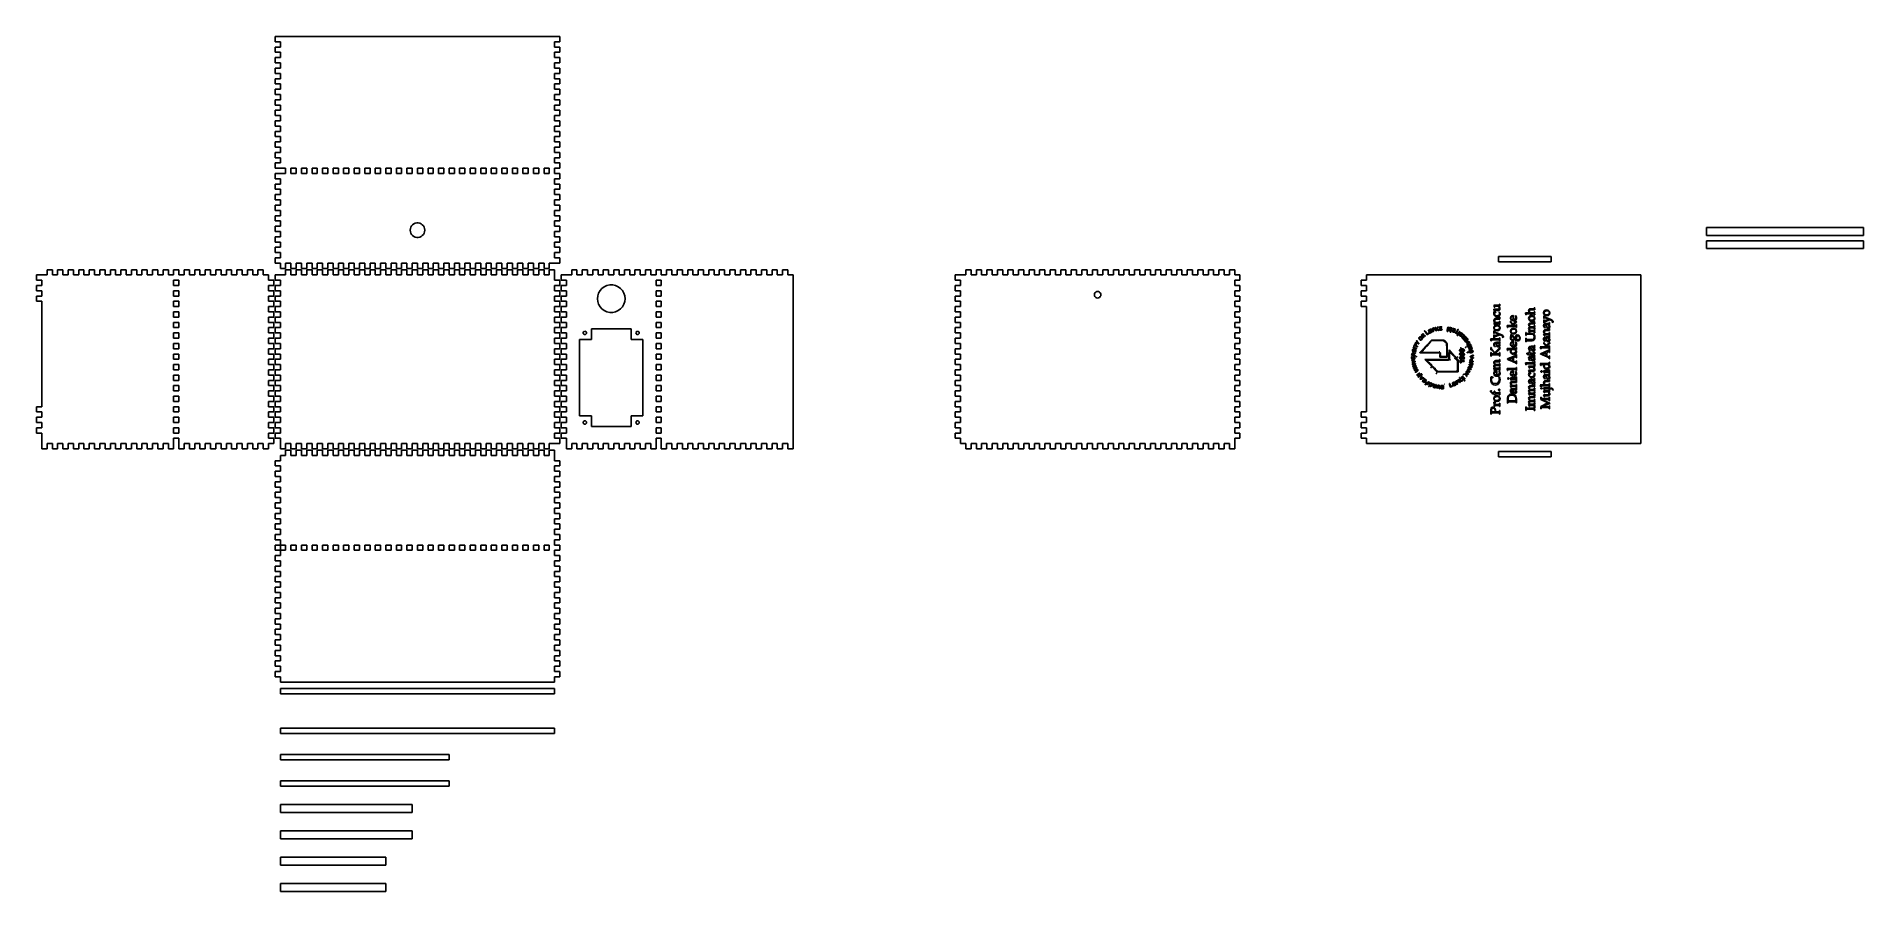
# Model space of a CAD drawing. Header units: metres. Extents: x -185 to 1201, y -340 to 309.
import ezdxf

# ---------------------------------------------------------------- set-up
doc = ezdxf.new("R2010")
doc.units = ezdxf.units.M

msp = doc.modelspace()

# ---------------------------------------------------------------- linework, layer by layer
for p, q in [((212, 309), (-4, 309)), ((-4, 309), (-4, 305)), ((-4, 305), (0, 305)), ((0, 305), (0, 301)), ((208, 301), (208, 305)), ((208, 305), (212, 305)), ((212, 305), (212, 309)), ((0, 301), (-4, 301)), ((-4, 301), (-4, 297)), ((-4, 297), (0, 297)), ((0, 293), (-4, 293)), ((-4, 293), (-4, 289)), ((0, 297), (0, 293)), ((212, 301), (208, 301)), ((208, 293), (208, 297)), ((208, 297), (212, 297)), ((212, 293), (208, 293)), ((212, 297), (212, 301)), ((212, 289), (212, 293)), ((-4, 289), (0, 289)), ((0, 285), (-4, 285)), ((-4, 285), (-4, 281)), ((-4, 281), (0, 281)), ((0, 289), (0, 285)), ((0, 281), (0, 277)), ((208, 285), (208, 289)), ((208, 289), (212, 289)), ((212, 285), (208, 285)), ((208, 277), (208, 281)), ((208, 281), (212, 281)), ((212, 281), (212, 285)), ((0, 277), (-4, 277)), ((-4, 277), (-4, 273)), ((-4, 273), (0, 273)), ((0, 269), (-4, 269)), ((-4, 269), (-4, 265)), ((-4, 265), (0, 265)), ((0, 273), (0, 269)), ((0, 265), (0, 261)), ((212, 277), (208, 277)), ((208, 269), (208, 273)), ((208, 273), (212, 273)), ((212, 269), (208, 269)), ((208, 261), (208, 265)), ((208, 265), (212, 265)), ((212, 273), (212, 277)), ((212, 265), (212, 269)), ((0, 261), (-4, 261)), ((-4, 261), (-4, 257)), ((-4, 257), (0, 257)), ((0, 253), (-4, 253)), ((-4, 253), (-4, 249)), ((0, 257), (0, 253)), ((212, 261), (208, 261)), ((208, 253), (208, 257)), ((208, 257), (212, 257)), ((212, 253), (208, 253)), ((212, 257), (212, 261)), ((212, 249), (212, 253)), ((-4, 249), (0, 249)), ((0, 245), (-4, 245)), ((-4, 245), (-4, 241)), ((-4, 241), (0, 241)), ((0, 237), (-4, 237)), ((-4, 237), (-4, 233)), ((0, 249), (0, 245)), ((0, 241), (0, 237)), ((208, 245), (208, 249)), ((208, 249), (212, 249)), ((212, 245), (208, 245)), ((208, 237), (208, 241)), ((208, 241), (212, 241)), ((212, 237), (208, 237)), ((212, 241), (212, 245)), ((212, 233), (212, 237)), ((-4, 233), (0, 233)), ((0, 229), (-4, 229)), ((-4, 229), (-4, 225)), ((-4, 225), (0, 225)), ((0, 233), (0, 229)), ((0, 225), (0, 221)), ((208, 229), (208, 233)), ((208, 233), (212, 233)), ((212, 229), (208, 229)), ((208, 221), (208, 225)), ((208, 225), (212, 225)), ((212, 225), (212, 229)), ((0, 221), (-4, 221)), ((-4, 221), (-4, 217)), ((-4, 217), (0, 217)), ((0, 213), (-4, 213)), ((-4, 213), (-4, 209)), ((-4, 209), (4, 209)), ((0, 217), (0, 213)), ((4, 209), (4, 205)), ((8, 205), (8, 209)), ((8, 209), (12, 209)), ((12, 209), (12, 205)), ((16, 205), (16, 209)), ((16, 209), (20, 209)), ((20, 209), (20, 205)), ((24, 205), (24, 209)), ((24, 209), (28, 209)), ((28, 209), (28, 205)), ((32, 205), (32, 209)), ((32, 209), (36, 209)), ((36, 209), (36, 205)), ((40, 205), (40, 209)), ((40, 209), (44, 209)), ((44, 209), (44, 205)), ((48, 205), (48, 209)), ((48, 209), (52, 209)), ((52, 209), (52, 205)), ((56, 205), (56, 209)), ((56, 209), (60, 209)), ((60, 209), (60, 205)), ((64, 205), (64, 209)), ((64, 209), (68, 209)), ((68, 209), (68, 205)), ((72, 205), (72, 209)), ((72, 209), (76, 209)), ((76, 209), (76, 205)), ((80, 205), (80, 209)), ((80, 209), (84, 209)), ((84, 209), (84, 205)), ((88, 205), (88, 209)), ((88, 209), (92, 209)), ((92, 209), (92, 205)), ((96, 205), (96, 209)), ((96, 209), (100, 209)), ((100, 209), (100, 205)), ((104, 205), (104, 209)), ((104, 209), (108, 209)), ((108, 209), (108, 205)), ((112, 205), (112, 209)), ((112, 209), (116, 209)), ((116, 209), (116, 205)), ((120, 205), (120, 209)), ((120, 209), (124, 209)), ((124, 209), (124, 205)), ((128, 205), (128, 209)), ((128, 209), (132, 209)), ((132, 209), (132, 205)), ((136, 205), (136, 209)), ((136, 209), (140, 209)), ((140, 209), (140, 205)), ((144, 205), (144, 209)), ((144, 209), (148, 209)), ((148, 209), (148, 205)), ((152, 205), (152, 209)), ((152, 209), (156, 209)), ((156, 209), (156, 205)), ((160, 205), (160, 209)), ((160, 209), (164, 209)), ((164, 209), (164, 205)), ((168, 205), (168, 209)), ((168, 209), (172, 209)), ((172, 209), (172, 205)), ((176, 205), (176, 209)), ((176, 209), (180, 209)), ((180, 209), (180, 205)), ((184, 205), (184, 209)), ((184, 209), (188, 209)), ((188, 209), (188, 205)), ((192, 205), (192, 209)), ((192, 209), (196, 209)), ((196, 209), (196, 205)), ((200, 205), (200, 209)), ((200, 209), (204, 209)), ((204, 209), (204, 205)), ((212, 221), (208, 221)), ((208, 213), (208, 217)), ((208, 217), (212, 217)), ((212, 213), (208, 213)), ((208, 205), (208, 209)), ((208, 209), (212, 209)), ((212, 217), (212, 221)), ((212, 209), (212, 213)), ((4, 205), (-4, 205)), ((-4, 205), (-4, 201)), ((-4, 201), (0, 201)), ((0, 197), (-4, 197)), ((-4, 197), (-4, 193)), ((0, 201), (0, 197)), ((12, 205), (8, 205)), ((20, 205), (16, 205)), ((28, 205), (24, 205)), ((36, 205), (32, 205)), ((44, 205), (40, 205)), ((52, 205), (48, 205)), ((60, 205), (56, 205)), ((68, 205), (64, 205)), ((76, 205), (72, 205)), ((84, 205), (80, 205)), ((92, 205), (88, 205)), ((100, 205), (96, 205)), ((108, 205), (104, 205)), ((116, 205), (112, 205)), ((124, 205), (120, 205)), ((132, 205), (128, 205)), ((140, 205), (136, 205)), ((148, 205), (144, 205)), ((156, 205), (152, 205)), ((164, 205), (160, 205)), ((172, 205), (168, 205)), ((180, 205), (176, 205)), ((188, 205), (184, 205)), ((196, 205), (192, 205)), ((204, 205), (200, 205)), ((212, 205), (208, 205)), ((208, 197), (208, 201)), ((208, 201), (212, 201)), ((212, 197), (208, 197)), ((212, 201), (212, 205)), ((212, 193), (212, 197)), ((-4, 193), (0, 193)), ((0, 189), (-4, 189)), ((-4, 189), (-4, 185)), ((-4, 185), (0, 185)), ((0, 181), (-4, 181)), ((-4, 181), (-4, 177)), ((0, 193), (0, 189)), ((0, 185), (0, 181)), ((208, 189), (208, 193)), ((208, 193), (212, 193)), ((212, 189), (208, 189)), ((208, 181), (208, 185)), ((208, 185), (212, 185)), ((212, 181), (208, 181)), ((212, 185), (212, 189)), ((212, 177), (212, 181)), ((-4, 177), (0, 177)), ((0, 173), (-4, 173)), ((-4, 173), (-4, 169)), ((-4, 169), (0, 169)), ((0, 177), (0, 173)), ((0, 169), (0, 165)), ((100.32, 166.087), (101.25, 166.763)), ((101.25, 166.763), (102.3, 167.231)), ((102.3, 167.231), (103.425, 167.47)), ((103.425, 167.47), (104.575, 167.47)), ((104.575, 167.47), (105.7, 167.231)), ((105.7, 167.231), (106.75, 166.763)), ((106.75, 166.763), (107.68, 166.087)), ((208, 173), (208, 177)), ((208, 177), (212, 177)), ((212, 173), (208, 173)), ((208, 165), (208, 169)), ((208, 169), (212, 169)), ((212, 169), (212, 173)), ((0, 165), (-4, 165)), ((-4, 165), (-4, 161)), ((-4, 161), (0, 161)), ((0, 157), (-4, 157)), ((-4, 157), (-4, 153)), ((-4, 153), (0, 153)), ((0, 161), (0, 157)), ((0, 153), (0, 149)), ((98.5, 162), (98.6202, 163.144)), ((98.6202, 160.856), (98.5, 162)), ((98.6202, 163.144), (98.9755, 164.237)), ((98.9755, 159.763), (98.6202, 160.856)), ((98.9755, 164.237), (99.5504, 165.233)), ((99.5504, 158.767), (98.9755, 159.763)), ((99.5504, 165.233), (100.32, 166.087)), ((100.32, 157.913), (99.5504, 158.767)), ((101.25, 157.237), (100.32, 157.913)), ((102.3, 156.769), (101.25, 157.237)), ((103.425, 156.53), (102.3, 156.769)), ((104.575, 156.53), (103.425, 156.53)), ((105.7, 156.769), (104.575, 156.53)), ((106.75, 157.237), (105.7, 156.769)), ((107.68, 157.913), (106.75, 157.237)), ((107.68, 166.087), (108.45, 165.233)), ((108.45, 158.767), (107.68, 157.913)), ((108.45, 165.233), (109.024, 164.237)), ((109.024, 159.763), (108.45, 158.767)), ((109.024, 164.237), (109.38, 163.144)), ((109.38, 160.856), (109.024, 159.763)), ((109.38, 163.144), (109.5, 162)), ((109.5, 162), (109.38, 160.856)), ((212, 165), (208, 165)), ((208, 157), (208, 161)), ((208, 161), (212, 161)), ((212, 157), (208, 157)), ((208, 149), (208, 153)), ((208, 153), (212, 153)), ((212, 161), (212, 165)), ((212, 153), (212, 157)), ((1201, 164), (1082, 164)), ((1082, 164), (1082, 158)), ((1082, 158), (1201, 158)), ((1201, 154), (1082, 154)), ((1082, 154), (1082, 148)), ((1201, 158), (1201, 164)), ((1201, 148), (1201, 154)), ((0, 149), (-4, 149)), ((-4, 149), (-4, 145)), ((-4, 145), (0, 145)), ((0, 141), (-4, 141)), ((-4, 141), (-4, 137)), ((0, 145), (0, 141)), ((212, 149), (208, 149)), ((208, 141), (208, 145)), ((208, 145), (212, 145)), ((212, 141), (208, 141)), ((212, 145), (212, 149)), ((212, 137), (212, 141)), ((964, 142), (924, 142)), ((924, 142), (924, 138)), ((964, 138), (964, 142)), ((1082, 148), (1201, 148)), ((-177, 128), (-185, 128)), ((-185, 128), (-185, 124)), ((-173, 132), (-177, 132)), ((-177, 132), (-177, 128)), ((-173, 128), (-173, 132)), ((-169, 128), (-173, 128)), ((-165, 132), (-169, 132)), ((-169, 132), (-169, 128)), ((-165, 128), (-165, 132)), ((-161, 128), (-165, 128)), ((-157, 132), (-161, 132)), ((-161, 132), (-161, 128)), ((-157, 128), (-157, 132)), ((-153, 128), (-157, 128)), ((-149, 132), (-153, 132)), ((-153, 132), (-153, 128)), ((-149, 128), (-149, 132)), ((-145, 128), (-149, 128)), ((-141, 132), (-145, 132)), ((-145, 132), (-145, 128)), ((-141, 128), (-141, 132)), ((-137, 128), (-141, 128)), ((-133, 132), (-137, 132)), ((-137, 132), (-137, 128)), ((-133, 128), (-133, 132)), ((-129, 128), (-133, 128)), ((-125, 132), (-129, 132)), ((-129, 132), (-129, 128)), ((-125, 128), (-125, 132)), ((-121, 128), (-125, 128)), ((-117, 132), (-121, 132)), ((-121, 132), (-121, 128)), ((-117, 128), (-117, 132)), ((-113, 128), (-117, 128)), ((-109, 132), (-113, 132)), ((-113, 132), (-113, 128)), ((-109, 128), (-109, 132)), ((-105, 128), (-109, 128)), ((-101, 132), (-105, 132)), ((-105, 132), (-105, 128)), ((-101, 128), (-101, 132)), ((-97, 128), (-101, 128)), ((-93, 132), (-97, 132)), ((-97, 132), (-97, 128)), ((-93, 128), (-93, 132)), ((-89, 128), (-93, 128)), ((-85, 132), (-89, 132)), ((-89, 132), (-89, 128)), ((-85, 128), (-85, 132)), ((-81, 128), (-85, 128)), ((-77, 132), (-81, 132)), ((-81, 132), (-81, 128)), ((-77, 128), (-77, 132)), ((-73, 128), (-77, 128)), ((-69, 132), (-73, 132)), ((-73, 132), (-73, 128)), ((-69, 128), (-69, 132)), ((-65, 128), (-69, 128)), ((-61, 132), (-65, 132)), ((-65, 132), (-65, 128)), ((-61, 128), (-61, 132)), ((-57, 128), (-61, 128)), ((-53, 132), (-57, 132)), ((-57, 132), (-57, 128)), ((-53, 128), (-53, 132)), ((-49, 128), (-53, 128)), ((-45, 132), (-49, 132)), ((-49, 132), (-49, 128)), ((-45, 128), (-45, 132)), ((-41, 128), (-45, 128)), ((-37, 132), (-41, 132)), ((-41, 132), (-41, 128)), ((-37, 128), (-37, 132)), ((-33, 128), (-37, 128)), ((-29, 132), (-33, 132)), ((-33, 132), (-33, 128)), ((-29, 128), (-29, 132)), ((-25, 128), (-29, 128)), ((-21, 132), (-25, 132)), ((-25, 132), (-25, 128)), ((-21, 128), (-21, 132)), ((-17, 128), (-21, 128)), ((-13, 132), (-17, 132)), ((-17, 132), (-17, 128)), ((-13, 128), (-13, 132)), ((-9, 128), (-13, 128)), ((-9, 124), (-9, 128)), ((-4, 137), (0, 137)), ((4, 128), (-4, 128)), ((-4, 128), (-4, 124)), ((0, 137), (0, 133)), ((0, 133), (4, 133)), ((4, 137), (8, 137)), ((4, 133), (4, 137)), ((8, 132), (4, 132)), ((4, 132), (4, 128)), ((8, 137), (8, 133)), ((8, 133), (12, 133)), ((8, 128), (8, 132)), ((12, 128), (8, 128)), ((12, 133), (12, 137)), ((12, 137), (16, 137)), ((16, 132), (12, 132)), ((12, 132), (12, 128)), ((16, 137), (16, 133)), ((16, 133), (20, 133)), ((16, 128), (16, 132)), ((20, 128), (16, 128)), ((20, 133), (20, 137)), ((20, 137), (24, 137)), ((24, 132), (20, 132)), ((20, 132), (20, 128)), ((24, 137), (24, 133)), ((24, 133), (28, 133)), ((24, 128), (24, 132)), ((28, 128), (24, 128)), ((28, 133), (28, 137)), ((28, 137), (32, 137)), ((32, 132), (28, 132)), ((28, 132), (28, 128)), ((32, 137), (32, 133)), ((32, 133), (36, 133)), ((32, 128), (32, 132)), ((36, 128), (32, 128)), ((36, 133), (36, 137)), ((36, 137), (40, 137)), ((40, 132), (36, 132)), ((36, 132), (36, 128)), ((40, 137), (40, 133)), ((40, 133), (44, 133)), ((40, 128), (40, 132)), ((44, 128), (40, 128)), ((44, 133), (44, 137)), ((44, 137), (48, 137)), ((48, 132), (44, 132)), ((44, 132), (44, 128)), ((48, 137), (48, 133)), ((48, 133), (52, 133)), ((48, 128), (48, 132)), ((52, 128), (48, 128)), ((52, 133), (52, 137)), ((52, 137), (56, 137)), ((56, 132), (52, 132)), ((52, 132), (52, 128)), ((56, 137), (56, 133)), ((56, 133), (60, 133)), ((56, 128), (56, 132)), ((60, 128), (56, 128)), ((60, 133), (60, 137)), ((60, 137), (64, 137)), ((64, 132), (60, 132)), ((60, 132), (60, 128)), ((64, 137), (64, 133)), ((64, 133), (68, 133)), ((64, 128), (64, 132)), ((68, 128), (64, 128)), ((68, 133), (68, 137)), ((68, 137), (72, 137)), ((72, 132), (68, 132)), ((68, 132), (68, 128)), ((72, 137), (72, 133)), ((72, 133), (76, 133)), ((72, 128), (72, 132)), ((76, 128), (72, 128)), ((76, 133), (76, 137)), ((76, 137), (80, 137)), ((80, 132), (76, 132)), ((76, 132), (76, 128)), ((80, 137), (80, 133)), ((80, 133), (84, 133)), ((80, 128), (80, 132)), ((84, 128), (80, 128)), ((84, 133), (84, 137)), ((84, 137), (88, 137)), ((88, 132), (84, 132)), ((84, 132), (84, 128)), ((88, 137), (88, 133)), ((88, 133), (92, 133)), ((88, 128), (88, 132)), ((92, 128), (88, 128)), ((92, 133), (92, 137)), ((92, 137), (96, 137)), ((96, 132), (92, 132)), ((92, 132), (92, 128)), ((96, 137), (96, 133)), ((96, 133), (100, 133)), ((96, 128), (96, 132)), ((100, 128), (96, 128)), ((100, 133), (100, 137)), ((100, 137), (104, 137)), ((104, 132), (100, 132)), ((100, 132), (100, 128)), ((104, 137), (104, 133)), ((104, 133), (108, 133)), ((104, 128), (104, 132)), ((108, 128), (104, 128)), ((108, 133), (108, 137)), ((108, 137), (112, 137)), ((112, 132), (108, 132)), ((108, 132), (108, 128)), ((112, 137), (112, 133)), ((112, 133), (116, 133)), ((112, 128), (112, 132)), ((116, 128), (112, 128)), ((116, 133), (116, 137)), ((116, 137), (120, 137)), ((120, 132), (116, 132)), ((116, 132), (116, 128)), ((120, 137), (120, 133)), ((120, 133), (124, 133)), ((120, 128), (120, 132)), ((124, 128), (120, 128)), ((124, 133), (124, 137)), ((124, 137), (128, 137)), ((128, 132), (124, 132)), ((124, 132), (124, 128)), ((128, 137), (128, 133)), ((128, 133), (132, 133)), ((128, 128), (128, 132)), ((132, 128), (128, 128)), ((132, 133), (132, 137)), ((132, 137), (136, 137)), ((136, 132), (132, 132)), ((132, 132), (132, 128)), ((136, 137), (136, 133)), ((136, 133), (140, 133)), ((136, 128), (136, 132)), ((140, 128), (136, 128)), ((140, 133), (140, 137)), ((140, 137), (144, 137)), ((144, 132), (140, 132)), ((140, 132), (140, 128)), ((144, 137), (144, 133)), ((144, 133), (148, 133)), ((144, 128), (144, 132)), ((148, 128), (144, 128)), ((148, 133), (148, 137)), ((148, 137), (152, 137)), ((152, 132), (148, 132)), ((148, 132), (148, 128)), ((152, 137), (152, 133)), ((152, 133), (156, 133)), ((152, 128), (152, 132)), ((156, 128), (152, 128)), ((156, 133), (156, 137)), ((156, 137), (160, 137)), ((160, 132), (156, 132)), ((156, 132), (156, 128)), ((160, 137), (160, 133)), ((160, 133), (164, 133)), ((160, 128), (160, 132)), ((164, 128), (160, 128)), ((164, 133), (164, 137)), ((164, 137), (168, 137)), ((168, 132), (164, 132)), ((164, 132), (164, 128)), ((168, 137), (168, 133)), ((168, 133), (172, 133)), ((168, 128), (168, 132)), ((172, 128), (168, 128)), ((172, 133), (172, 137)), ((172, 137), (176, 137)), ((176, 132), (172, 132)), ((172, 132), (172, 128)), ((176, 137), (176, 133)), ((176, 133), (180, 133)), ((176, 128), (176, 132)), ((180, 128), (176, 128)), ((180, 133), (180, 137)), ((180, 137), (184, 137)), ((184, 132), (180, 132)), ((180, 132), (180, 128)), ((184, 137), (184, 133)), ((184, 133), (188, 133)), ((184, 128), (184, 132)), ((188, 128), (184, 128)), ((188, 133), (188, 137)), ((188, 137), (192, 137)), ((192, 132), (188, 132)), ((188, 132), (188, 128)), ((192, 137), (192, 133)), ((192, 133), (196, 133)), ((192, 128), (192, 132)), ((196, 128), (192, 128)), ((196, 133), (196, 137)), ((196, 137), (200, 137)), ((200, 132), (196, 132)), ((196, 132), (196, 128)), ((200, 137), (200, 133)), ((200, 133), (204, 133)), ((200, 128), (200, 132)), ((204, 128), (200, 128)), ((204, 133), (204, 137)), ((204, 137), (212, 137)), ((208, 132), (204, 132)), ((204, 132), (204, 128)), ((208, 124), (208, 132)), ((221, 128), (213, 128)), ((213, 128), (213, 124)), ((225, 132), (221, 132)), ((221, 132), (221, 128)), ((225, 128), (225, 132)), ((229, 128), (225, 128)), ((233, 132), (229, 132)), ((229, 132), (229, 128)), ((233, 128), (233, 132)), ((237, 128), (233, 128)), ((241, 132), (237, 132)), ((237, 132), (237, 128)), ((241, 128), (241, 132)), ((245, 128), (241, 128)), ((249, 132), (245, 132)), ((245, 132), (245, 128)), ((249, 128), (249, 132)), ((253, 128), (249, 128)), ((257, 132), (253, 132)), ((253, 132), (253, 128)), ((257, 128), (257, 132)), ((261, 128), (257, 128)), ((265, 132), (261, 132)), ((261, 132), (261, 128)), ((265, 128), (265, 132)), ((269, 128), (265, 128)), ((273, 132), (269, 132)), ((269, 132), (269, 128)), ((273, 128), (273, 132)), ((277, 128), (273, 128)), ((281, 132), (277, 132)), ((277, 132), (277, 128)), ((281, 128), (281, 132)), ((285, 128), (281, 128)), ((289, 132), (285, 132)), ((285, 132), (285, 128)), ((289, 128), (289, 132)), ((293, 128), (289, 128)), ((297, 132), (293, 132)), ((293, 132), (293, 128)), ((297, 128), (297, 132)), ((301, 128), (297, 128)), ((305, 132), (301, 132)), ((301, 132), (301, 128)), ((305, 128), (305, 132)), ((309, 128), (305, 128)), ((313, 132), (309, 132)), ((309, 132), (309, 128)), ((313, 128), (313, 132)), ((317, 128), (313, 128)), ((321, 132), (317, 132)), ((317, 132), (317, 128)), ((321, 128), (321, 132)), ((325, 128), (321, 128)), ((329, 132), (325, 132)), ((325, 132), (325, 128)), ((329, 128), (329, 132)), ((333, 128), (329, 128)), ((337, 132), (333, 132)), ((333, 132), (333, 128)), ((337, 128), (337, 132)), ((341, 128), (337, 128)), ((345, 132), (341, 132)), ((341, 132), (341, 128)), ((345, 128), (345, 132)), ((349, 128), (345, 128)), ((353, 132), (349, 132)), ((349, 132), (349, 128)), ((353, 128), (353, 132)), ((357, 128), (353, 128)), ((361, 132), (357, 132)), ((357, 132), (357, 128)), ((361, 128), (361, 132)), ((365, 128), (361, 128)), ((369, 132), (365, 132)), ((365, 132), (365, 128)), ((369, 128), (369, 132)), ((373, 128), (369, 128)), ((377, 132), (373, 132)), ((373, 132), (373, 128)), ((377, 128), (377, 132)), ((381, 128), (377, 128)), ((385, 132), (381, 132)), ((381, 132), (381, 128)), ((385, 128), (385, 132)), ((389, 128), (385, 128)), ((389, -4), (389, 128)), ((520, 128), (512, 128)), ((512, 128), (512, 124)), ((524, 132), (520, 132)), ((520, 132), (520, 128)), ((524, 128), (524, 132)), ((528, 128), (524, 128)), ((532, 132), (528, 132)), ((528, 132), (528, 128)), ((532, 128), (532, 132)), ((536, 128), (532, 128)), ((540, 132), (536, 132)), ((536, 132), (536, 128)), ((540, 128), (540, 132)), ((544, 128), (540, 128)), ((548, 132), (544, 132)), ((544, 132), (544, 128)), ((548, 128), (548, 132)), ((552, 128), (548, 128)), ((556, 132), (552, 132)), ((552, 132), (552, 128)), ((556, 128), (556, 132)), ((560, 128), (556, 128)), ((564, 132), (560, 132)), ((560, 132), (560, 128)), ((564, 128), (564, 132)), ((568, 128), (564, 128)), ((572, 132), (568, 132)), ((568, 132), (568, 128)), ((572, 128), (572, 132)), ((576, 128), (572, 128)), ((580, 132), (576, 132)), ((576, 132), (576, 128)), ((580, 128), (580, 132)), ((584, 128), (580, 128)), ((588, 132), (584, 132)), ((584, 132), (584, 128)), ((588, 128), (588, 132)), ((592, 128), (588, 128)), ((596, 132), (592, 132)), ((592, 132), (592, 128)), ((596, 128), (596, 132)), ((600, 128), (596, 128)), ((604, 132), (600, 132)), ((600, 132), (600, 128)), ((604, 128), (604, 132)), ((608, 128), (604, 128)), ((612, 132), (608, 132)), ((608, 132), (608, 128)), ((612, 128), (612, 132)), ((616, 128), (612, 128)), ((620, 132), (616, 132)), ((616, 132), (616, 128)), ((620, 128), (620, 132)), ((624, 128), (620, 128)), ((628, 132), (624, 132)), ((624, 132), (624, 128)), ((628, 128), (628, 132)), ((632, 128), (628, 128)), ((636, 132), (632, 132)), ((632, 132), (632, 128)), ((636, 128), (636, 132)), ((640, 128), (636, 128)), ((644, 132), (640, 132)), ((640, 132), (640, 128)), ((644, 128), (644, 132)), ((648, 128), (644, 128)), ((652, 132), (648, 132)), ((648, 132), (648, 128)), ((652, 128), (652, 132)), ((656, 128), (652, 128)), ((660, 132), (656, 132)), ((656, 132), (656, 128)), ((660, 128), (660, 132)), ((664, 128), (660, 128)), ((668, 132), (664, 132)), ((664, 132), (664, 128)), ((668, 128), (668, 132)), ((672, 128), (668, 128)), ((676, 132), (672, 132)), ((672, 132), (672, 128)), ((676, 128), (676, 132)), ((680, 128), (676, 128)), ((684, 132), (680, 132)), ((680, 132), (680, 128)), ((684, 128), (684, 132)), ((688, 128), (684, 128)), ((692, 132), (688, 132)), ((688, 132), (688, 128)), ((692, 128), (692, 132)), ((696, 128), (692, 128)), ((700, 132), (696, 132)), ((696, 132), (696, 128)), ((700, 128), (700, 132)), ((704, 128), (700, 128)), ((708, 132), (704, 132)), ((704, 132), (704, 128)), ((708, 128), (708, 132)), ((712, 128), (708, 128)), ((716, 132), (712, 132)), ((712, 132), (712, 128)), ((716, 128), (716, 132)), ((720, 128), (716, 128)), ((724, 132), (720, 132)), ((720, 132), (720, 128)), ((724, 128), (724, 132)), ((728, 128), (724, 128)), ((728, 124), (728, 128)), ((1032, 128), (824, 128)), ((824, 128), (824, 124)), ((924, 138), (964, 138)), ((1032, 0), (1032, 128)), ((-185, 124), (-181, 124)), ((-181, 120), (-185, 120)), ((-185, 120), (-185, 116)), ((-185, 116), (-181, 116)), ((-181, 112), (-185, 112)), ((-185, 112), (-185, 108)), ((-181, 124), (-181, 120)), ((-181, 116), (-181, 112)), ((-81, 120), (-81, 124)), ((-81, 124), (-77, 124)), ((-77, 120), (-81, 120)), ((-81, 112), (-81, 116)), ((-81, 116), (-77, 116)), ((-77, 112), (-81, 112)), ((-77, 124), (-77, 120)), ((-77, 116), (-77, 112)), ((-5, 124), (-9, 124)), ((-9, 116), (-9, 120)), ((-9, 120), (-5, 120)), ((-5, 116), (-9, 116)), ((-9, 108), (-9, 112)), ((-9, 112), (-5, 112)), ((-5, 120), (-5, 124)), ((-5, 112), (-5, 116)), ((-4, 124), (0, 124)), ((0, 120), (-4, 120)), ((-4, 120), (-4, 116)), ((-4, 116), (0, 116)), ((0, 112), (-4, 112)), ((-4, 112), (-4, 108)), ((0, 124), (0, 120)), ((0, 116), (0, 112)), ((212, 124), (208, 124)), ((208, 116), (208, 120)), ((208, 120), (212, 120)), ((212, 116), (208, 116)), ((208, 108), (208, 112)), ((208, 112), (212, 112)), ((212, 120), (212, 124)), ((212, 112), (212, 116)), ((213, 124), (217, 124)), ((217, 120), (213, 120)), ((213, 120), (213, 116)), ((213, 116), (217, 116)), ((217, 112), (213, 112)), ((213, 112), (213, 108)), ((217, 124), (217, 120)), ((217, 116), (217, 112)), ((240.5, 110), (240.729, 112.183)), ((240.729, 112.183), (241.408, 114.271)), ((241.408, 114.271), (242.505, 116.172)), ((242.505, 116.172), (243.974, 117.803)), ((243.974, 117.803), (245.75, 119.093)), ((245.75, 119.093), (247.755, 119.986)), ((247.755, 119.986), (249.902, 120.442)), ((249.902, 120.442), (252.098, 120.442)), ((252.098, 120.442), (254.245, 119.986)), ((254.245, 119.986), (256.25, 119.093)), ((256.25, 119.093), (258.026, 117.803)), ((258.026, 117.803), (259.495, 116.172)), ((259.495, 116.172), (260.592, 114.271)), ((260.592, 114.271), (261.271, 112.183)), ((261.271, 112.183), (261.5, 110)), ((285, 120), (285, 124)), ((285, 124), (289, 124)), ((289, 120), (285, 120)), ((285, 112), (285, 116)), ((285, 116), (289, 116)), ((289, 112), (285, 112)), ((289, 124), (289, 120)), ((289, 116), (289, 112)), ((512, 124), (516, 124)), ((516, 120), (512, 120)), ((512, 120), (512, 116)), ((512, 116), (516, 116)), ((516, 112), (512, 112)), ((512, 112), (512, 108)), ((516, 124), (516, 120)), ((516, 116), (516, 112)), ((617.5, 113), (617.622, 113.773)), ((617.622, 112.227), (617.5, 113)), ((617.622, 113.773), (617.977, 114.469)), ((617.977, 111.531), (617.622, 112.227)), ((617.977, 114.469), (618.531, 115.023)), ((618.531, 110.977), (617.977, 111.531)), ((618.531, 115.023), (619.227, 115.378)), ((619.227, 110.622), (618.531, 110.977)), ((619.227, 115.378), (620, 115.5)), ((620, 115.5), (620.773, 115.378)), ((620.773, 115.378), (621.469, 115.023)), ((621.469, 110.977), (620.773, 110.622)), ((621.469, 115.023), (622.023, 114.469)), ((622.023, 111.531), (621.469, 110.977)), ((622.023, 114.469), (622.378, 113.773)), ((622.378, 112.227), (622.023, 111.531)), ((622.378, 113.773), (622.5, 113)), ((622.5, 113), (622.378, 112.227)), ((724, 120), (724, 124)), ((724, 124), (728, 124)), ((728, 120), (724, 120)), ((724, 112), (724, 116)), ((724, 116), (728, 116)), ((728, 112), (724, 112)), ((728, 116), (728, 120)), ((728, 108), (728, 112)), ((824, 124), (820, 124)), ((820, 124), (820, 120)), ((820, 120), (824, 120)), ((824, 116), (820, 116)), ((820, 116), (820, 112)), ((820, 112), (824, 112)), ((824, 120), (824, 116)), ((824, 112), (824, 108)), ((-185, 108), (-181, 108)), ((-181, 108), (-181, 28)), ((-81, 104), (-81, 108)), ((-81, 108), (-77, 108)), ((-77, 104), (-81, 104)), ((-81, 96), (-81, 100)), ((-81, 100), (-77, 100)), ((-77, 108), (-77, 104)), ((-77, 100), (-77, 96)), ((-5, 108), (-9, 108)), ((-9, 100), (-9, 104)), ((-9, 104), (-5, 104)), ((-5, 100), (-9, 100)), ((-5, 104), (-5, 108)), ((-5, 96), (-5, 100)), ((-4, 108), (0, 108)), ((0, 104), (-4, 104)), ((-4, 104), (-4, 100)), ((-4, 100), (0, 100)), ((0, 108), (0, 104)), ((0, 100), (0, 96)), ((212, 108), (208, 108)), ((208, 100), (208, 104)), ((208, 104), (212, 104)), ((212, 100), (208, 100)), ((212, 104), (212, 108)), ((212, 96), (212, 100)), ((213, 108), (217, 108)), ((217, 104), (213, 104)), ((213, 104), (213, 100)), ((213, 100), (217, 100)), ((217, 108), (217, 104)), ((217, 100), (217, 96)), ((240.729, 107.817), (240.5, 110)), ((241.408, 105.729), (240.729, 107.817)), ((242.505, 103.828), (241.408, 105.729)), ((243.974, 102.197), (242.505, 103.828)), ((245.75, 100.907), (243.974, 102.197)), ((247.755, 100.014), (245.75, 100.907)), ((249.902, 99.5575), (247.755, 100.014)), ((252.098, 99.5575), (249.902, 99.5575)), ((254.245, 100.014), (252.098, 99.5575)), ((256.25, 100.907), (254.245, 100.014)), ((258.026, 102.197), (256.25, 100.907)), ((259.495, 103.828), (258.026, 102.197)), ((260.592, 105.729), (259.495, 103.828)), ((261.271, 107.817), (260.592, 105.729)), ((261.5, 110), (261.271, 107.817)), ((285, 104), (285, 108)), ((285, 108), (289, 108)), ((289, 104), (285, 104)), ((285, 96), (285, 100)), ((285, 100), (289, 100)), ((289, 108), (289, 104)), ((289, 100), (289, 96)), ((512, 108), (516, 108)), ((516, 104), (512, 104)), ((512, 104), (512, 100)), ((512, 100), (516, 100)), ((516, 108), (516, 104)), ((516, 100), (516, 96)), ((620, 110.5), (619.227, 110.622)), ((620.773, 110.622), (620, 110.5)), ((724, 104), (724, 108)), ((724, 108), (728, 108)), ((728, 104), (724, 104)), ((724, 96), (724, 100)), ((724, 100), (728, 100)), ((728, 100), (728, 104)), ((824, 108), (820, 108)), ((820, 108), (820, 104)), ((820, 104), (824, 104)), ((824, 104), (824, 24)), ((920.551, 104.957), (920.59, 105.045)), ((920.732, 104.465), (920.551, 104.957)), ((920.551, 101.846), (920.59, 101.934)), ((920.732, 101.354), (920.551, 101.846)), ((920.551, 98.779), (920.588, 99.1621)), ((920.613, 98.2835), (920.551, 98.779)), ((920.588, 99.1621), (920.7, 99.5301)), ((920.59, 105.045), (924.119, 105.045)), ((920.59, 101.934), (923.458, 101.934)), ((920.798, 97.7513), (920.613, 98.2835)), ((920.7, 99.5301), (920.891, 99.9068)), ((920.866, 103.953), (920.732, 104.465)), ((920.866, 100.841), (920.732, 101.354)), ((921.105, 97.1845), (920.798, 97.7513)), ((920.95, 103.441), (920.866, 103.953)), ((920.95, 100.329), (920.866, 100.841)), ((920.891, 99.9068), (921.258, 99.8326)), ((921.222, 103.441), (920.95, 103.441)), ((921.222, 100.329), (920.95, 100.329)), ((921.114, 98.7938), (921.057, 98.3609)), ((921.057, 98.3609), (921.247, 97.6192)), ((921.612, 96.6124), (921.105, 97.1845)), ((921.268, 99.1726), (921.114, 98.7938)), ((921.263, 104.086), (921.222, 103.8)), ((921.222, 103.8), (921.222, 103.441)), ((921.263, 100.975), (921.222, 100.689)), ((921.222, 100.689), (921.222, 100.329)), ((921.247, 97.6192), (921.797, 97.1582)), ((921.258, 99.8326), (921.656, 99.7865)), ((921.456, 104.201), (921.263, 104.086)), ((921.456, 101.09), (921.263, 100.975)), ((921.494, 99.4304), (921.268, 99.1726)), ((921.932, 104.228), (921.456, 104.201)), ((921.932, 101.117), (921.456, 101.09)), ((922.087, 99.4984), (921.494, 99.4304)), ((921.656, 99.7865), (922.087, 99.7707)), ((921.797, 97.1582), (922.68, 96.9998)), ((923.516, 104.228), (921.932, 104.228)), ((923.565, 101.117), (921.932, 101.117)), ((922.087, 99.7707), (922.087, 99.4984)), ((922.68, 96.9998), (923.8, 97.2238)), ((923.458, 101.934), (923.843, 101.956)), ((923.746, 104.184), (923.516, 104.228)), ((924.131, 101.139), (923.565, 101.117)), ((923.99, 104.061), (923.746, 104.184)), ((923.8, 97.2238), (924.536, 97.8453)), ((923.843, 101.956), (924.139, 102.024)), ((924.226, 103.868), (923.99, 104.061)), ((924.119, 105.045), (924.575, 105.062)), ((924.516, 101.212), (924.131, 101.139)), ((924.139, 102.024), (924.343, 102.138)), ((924.453, 103.582), (924.226, 103.868)), ((925.017, 97.2101), (924.232, 96.4298)), ((924.512, 104.224), (924.246, 104.228)), ((924.246, 104.228), (924.848, 103.577)), ((924.343, 102.138), (924.501, 102.33)), ((924.589, 103.263), (924.453, 103.582)), ((924.501, 102.33), (924.6, 102.59)), ((924.783, 104.212), (924.512, 104.224)), ((924.79, 101.35), (924.516, 101.212)), ((924.518, 99.8095), (924.664, 99.9068)), ((924.677, 99.4585), (924.518, 99.8095)), ((924.536, 97.8453), (924.8, 98.7887)), ((924.575, 105.062), (924.765, 105.16)), ((924.635, 102.906), (924.589, 103.263)), ((924.6, 102.59), (924.635, 102.906)), ((924.664, 99.9068), (924.975, 99.7026)), ((924.77, 99.1268), (924.677, 99.4585)), ((924.765, 105.16), (924.819, 105.404)), ((924.8, 98.7887), (924.77, 99.1268)), ((925.14, 104.189), (924.783, 104.212)), ((925.033, 101.617), (924.79, 101.35)), ((924.819, 105.404), (924.848, 105.803)), ((924.848, 105.803), (925.14, 105.803)), ((924.848, 103.577), (925.055, 103.273)), ((924.975, 99.7026), (925.125, 99.4264)), ((925.305, 98.3707), (925.017, 97.2101)), ((925.179, 101.994), (925.033, 101.617)), ((925.055, 103.273), (925.183, 102.908)), ((925.114, 105.162), (925.111, 104.996)), ((925.111, 104.996), (925.114, 104.828)), ((925.124, 105.41), (925.114, 105.162)), ((925.114, 104.828), (925.124, 104.584)), ((925.14, 105.803), (925.124, 105.41)), ((925.124, 104.584), (925.14, 104.189)), ((925.125, 99.4264), (925.252, 98.9191)), ((925.228, 102.488), (925.179, 101.994)), ((925.183, 102.908), (925.228, 102.488)), ((925.252, 98.9191), (925.305, 98.3707)), ((933.373, 96.4597), (934.014, 97.0909)), ((934.014, 97.0909), (934.99, 97.3181)), ((934.99, 97.3181), (935.1, 97.3152)), ((935.1, 97.3152), (935.207, 97.308)), ((935.207, 97.308), (935.33, 97.2986)), ((935.33, 97.2986), (935.408, 96.7258)), ((936.924, 97.0848), (937.022, 97.2111)), ((937.207, 96.5778), (936.924, 97.0848)), ((937.022, 97.2111), (937.352, 97.0168)), ((944.493, 99.1901), (944.571, 99.2776)), ((944.634, 98.7775), (944.493, 99.1901)), ((944.571, 99.2776), (947.876, 99.2776)), ((944.744, 98.3129), (944.634, 98.7775)), ((944.853, 97.6734), (944.744, 98.3129)), ((945.125, 97.6734), (944.853, 97.6734)), ((945.163, 98.3587), (945.125, 98.2179)), ((945.125, 98.2179), (945.125, 97.6734)), ((945.29, 98.4368), (945.163, 98.3587)), ((945.523, 98.4609), (945.29, 98.4368)), ((950.56, 98.4609), (945.523, 98.4609)), ((946.992, 100.785), (947.177, 101.689)), ((947.013, 100.471), (946.992, 100.785)), ((947.089, 100.226), (947.013, 100.471)), ((947.235, 100.016), (947.089, 100.226)), ((947.177, 101.689), (947.739, 102.229)), ((947.876, 99.2776), (947.235, 100.016)), ((947.282, 96.3183), (948.075, 97.1224)), ((947.738, 101.082), (947.585, 100.512)), ((947.585, 100.512), (947.724, 99.9287)), ((947.724, 99.9287), (948.067, 99.466)), ((948.166, 101.456), (947.738, 101.082)), ((947.739, 102.229), (948.683, 102.408)), ((948.067, 99.466), (948.498, 99.2776)), ((948.075, 97.1224), (949.247, 97.4187)), ((948.819, 101.591), (948.166, 101.456)), ((948.498, 99.2776), (950.56, 99.2776)), ((948.683, 102.408), (950.56, 102.408)), ((951.58, 101.591), (948.819, 101.591)), ((949.247, 97.4187), (950.543, 97.086)), ((950.543, 97.086), (951.422, 96.1829)), ((950.56, 102.408), (951.015, 102.43)), ((950.56, 99.2776), (951.015, 99.2953)), ((951.015, 98.439), (950.56, 98.4609)), ((951.015, 102.43), (951.206, 102.526)), ((951.015, 99.2953), (951.206, 99.3929)), ((951.206, 98.3435), (951.015, 98.439)), ((951.206, 102.526), (951.26, 102.768)), ((951.206, 99.3929), (951.26, 99.6374)), ((951.26, 98.1012), (951.206, 98.3435)), ((951.26, 102.768), (951.289, 103.167)), ((951.26, 99.6374), (951.289, 100.075)), ((951.289, 97.6637), (951.26, 98.1012)), ((951.289, 103.167), (951.58, 103.167)), ((951.289, 100.075), (951.58, 100.075)), ((951.58, 97.6637), (951.289, 97.6637)), ((951.554, 102.526), (951.551, 102.36)), ((951.551, 102.36), (951.554, 102.186)), ((951.554, 99.1818), (951.551, 98.8693)), ((951.551, 98.8693), (951.554, 98.5567)), ((951.564, 102.774), (951.554, 102.526)), ((951.554, 102.186), (951.564, 101.953)), ((951.564, 99.5549), (951.554, 99.1818)), ((951.554, 98.5567), (951.564, 98.1837)), ((951.58, 103.167), (951.564, 102.774)), ((951.564, 101.953), (951.58, 101.591)), ((951.58, 100.075), (951.564, 99.5549)), ((951.564, 98.1837), (951.58, 97.6637)), ((958.342, 99.2687), (958.633, 100.453)), ((958.656, 98.0153), (958.342, 99.2687)), ((958.633, 100.453), (959.426, 101.257)), ((959.513, 97.1745), (958.656, 98.0153)), ((958.964, 99.8989), (958.663, 99.0937)), ((958.663, 99.0937), (958.87, 98.3707)), ((958.87, 98.3707), (959.477, 97.9242)), ((959.775, 100.447), (958.964, 99.8989)), ((959.426, 101.257), (960.598, 101.553)), ((959.477, 97.9242), (960.462, 97.7715)), ((960.792, 96.8673), (959.513, 97.1745)), ((960.958, 100.649), (959.775, 100.447)), ((960.462, 97.7715), (961.675, 97.9731)), ((960.598, 101.553), (961.894, 101.221)), ((961.999, 97.1359), (960.792, 96.8673)), ((961.93, 100.494), (960.958, 100.649)), ((961.675, 97.9731), (962.483, 98.5291)), ((961.894, 101.221), (962.773, 100.318)), ((962.555, 100.053), (961.93, 100.494)), ((962.804, 97.8755), (961.999, 97.1359)), ((962.483, 98.5291), (962.776, 99.3659)), ((962.776, 99.3659), (962.555, 100.053)), ((962.773, 100.318), (963.097, 98.9868)), ((963.097, 98.9868), (962.804, 97.8755)), ((-77, 96), (-81, 96)), ((-81, 88), (-81, 92)), ((-81, 92), (-77, 92)), ((-77, 88), (-81, 88)), ((-81, 80), (-81, 84)), ((-81, 84), (-77, 84)), ((-77, 92), (-77, 88)), ((-77, 84), (-77, 80)), ((-9, 92), (-9, 96)), ((-9, 96), (-5, 96)), ((-5, 92), (-9, 92)), ((-9, 84), (-9, 88)), ((-9, 88), (-5, 88)), ((-5, 84), (-9, 84)), ((-5, 88), (-5, 92)), ((-5, 80), (-5, 84)), ((0, 96), (-4, 96)), ((-4, 96), (-4, 92)), ((-4, 92), (0, 92)), ((0, 88), (-4, 88)), ((-4, 88), (-4, 84)), ((-4, 84), (0, 84)), ((0, 92), (0, 88)), ((0, 84), (0, 80)), ((208, 92), (208, 96)), ((208, 96), (212, 96)), ((212, 92), (208, 92)), ((208, 84), (208, 88)), ((208, 88), (212, 88)), ((212, 84), (208, 84)), ((212, 88), (212, 92)), ((212, 80), (212, 84)), ((217, 96), (213, 96)), ((213, 96), (213, 92)), ((213, 92), (217, 92)), ((217, 88), (213, 88)), ((213, 88), (213, 84)), ((213, 84), (217, 84)), ((217, 92), (217, 88)), ((217, 84), (217, 80)), ((229.75, 84), (229.811, 84.3863)), ((229.811, 83.6137), (229.75, 84)), ((229.811, 84.3863), (229.989, 84.7347)), ((229.989, 83.2653), (229.811, 83.6137)), ((229.989, 84.7347), (230.265, 85.0113)), ((230.265, 82.9887), (229.989, 83.2653)), ((230.265, 85.0113), (230.614, 85.1888)), ((230.614, 85.1888), (231, 85.25)), ((231, 85.25), (231.386, 85.1888)), ((231.386, 85.1888), (231.735, 85.0113)), ((231.735, 85.0113), (232.011, 84.7347)), ((232.011, 83.2653), (231.735, 82.9887)), ((232.011, 84.7347), (232.189, 84.3863)), ((232.189, 83.6137), (232.011, 83.2653)), ((232.189, 84.3863), (232.25, 84)), ((232.25, 84), (232.189, 83.6137)), ((236, 79), (236, 87)), ((236, 87), (266, 87)), ((266, 87), (266, 79)), ((269.75, 84), (269.811, 84.3863)), ((269.811, 83.6137), (269.75, 84)), ((269.811, 84.3863), (269.989, 84.7347)), ((269.989, 83.2653), (269.811, 83.6137)), ((269.989, 84.7347), (270.265, 85.0113)), ((270.265, 82.9887), (269.989, 83.2653)), ((270.265, 85.0113), (270.614, 85.1888)), ((270.614, 85.1888), (271, 85.25)), ((271, 85.25), (271.386, 85.1888)), ((271.386, 85.1888), (271.735, 85.0113)), ((271.735, 85.0113), (272.011, 84.7347)), ((272.011, 83.2653), (271.735, 82.9887)), ((272.011, 84.7347), (272.189, 84.3863)), ((272.189, 83.6137), (272.011, 83.2653)), ((272.189, 84.3863), (272.25, 84)), ((272.25, 84), (272.189, 83.6137)), ((289, 96), (285, 96)), ((285, 88), (285, 92)), ((285, 92), (289, 92)), ((289, 88), (285, 88)), ((285, 80), (285, 84)), ((285, 84), (289, 84)), ((289, 92), (289, 88)), ((289, 84), (289, 80)), ((516, 96), (512, 96)), ((512, 96), (512, 92)), ((512, 92), (516, 92)), ((516, 88), (512, 88)), ((512, 88), (512, 84)), ((512, 84), (516, 84)), ((516, 92), (516, 88)), ((516, 84), (516, 80)), ((728, 96), (724, 96)), ((724, 88), (724, 92)), ((724, 92), (728, 92)), ((728, 88), (724, 88)), ((724, 80), (724, 84)), ((724, 84), (728, 84)), ((728, 92), (728, 96)), ((728, 84), (728, 88)), ((866.508, 83.1451), (866.554, 83.1782)), ((866.554, 83.1782), (866.6, 83.2092)), ((866.6, 83.2092), (866.644, 83.2378)), ((866.644, 83.2378), (866.688, 83.264)), ((866.688, 83.264), (866.73, 83.2877)), ((866.73, 83.2877), (866.771, 83.3089)), ((866.771, 83.3089), (866.811, 83.3274)), ((866.811, 83.3274), (866.849, 83.3432)), ((866.849, 83.3432), (866.885, 83.3562)), ((866.885, 83.3562), (866.92, 83.3662)), ((866.92, 83.3662), (866.952, 83.3734)), ((866.952, 83.3734), (866.982, 83.3775)), ((866.982, 83.3775), (867.01, 83.3784)), ((867.01, 83.3784), (867.035, 83.3762)), ((867.035, 83.3762), (867.058, 83.3707)), ((867.058, 83.3707), (867.078, 83.3618)), ((867.078, 83.3618), (867.097, 83.3478)), ((867.108, 83.1768), (867.091, 83.1479)), ((867.097, 83.3478), (867.112, 83.3322)), ((867.12, 83.204), (867.108, 83.1768)), ((867.112, 83.3322), (867.123, 83.3149)), ((867.129, 83.2295), (867.12, 83.204)), ((867.123, 83.3149), (867.131, 83.296)), ((867.133, 83.2534), (867.129, 83.2295)), ((867.131, 83.296), (867.134, 83.2755)), ((867.134, 83.2755), (867.133, 83.2534)), ((867.791, 85.306), (867.796, 85.3176)), ((867.792, 85.2955), (867.791, 85.306)), ((867.799, 85.2861), (867.792, 85.2955)), ((867.796, 85.3176), (867.807, 85.3303)), ((867.812, 85.2781), (867.799, 85.2861)), ((867.807, 85.3303), (867.823, 85.344)), ((867.83, 85.2713), (867.812, 85.2781)), ((867.823, 85.344), (867.846, 85.3586)), ((867.854, 85.266), (867.83, 85.2713)), ((867.846, 85.3586), (867.874, 85.374)), ((867.884, 85.2621), (867.854, 85.266)), ((867.874, 85.374), (867.909, 85.3903)), ((867.92, 85.2597), (867.884, 85.2621)), ((867.909, 85.3903), (867.949, 85.4073)), ((867.961, 85.259), (867.92, 85.2597)), ((867.949, 85.4073), (867.995, 85.4249)), ((868.008, 85.2598), (867.961, 85.259)), ((867.995, 85.4249), (868.048, 85.4432)), ((868.06, 85.2624), (868.008, 85.2598)), ((868.048, 85.4432), (868.069, 85.4531)), ((868.118, 85.2668), (868.06, 85.2624)), ((868.069, 85.4531), (868.09, 85.4617)), ((868.09, 85.4617), (868.111, 85.4691)), ((868.111, 85.4691), (868.132, 85.4752)), ((868.147, 85.2674), (868.118, 85.2668)), ((868.132, 85.4752), (868.152, 85.4801)), ((868.174, 85.2693), (868.147, 85.2674)), ((868.152, 85.4801), (868.173, 85.4838)), ((868.173, 85.4838), (868.192, 85.4864)), ((868.201, 85.2724), (868.174, 85.2693)), ((868.192, 85.4864), (868.212, 85.4878)), ((868.226, 85.2765), (868.201, 85.2724)), ((868.212, 85.4878), (868.23, 85.4881)), ((868.249, 85.2817), (868.226, 85.2765)), ((868.23, 85.4881), (868.249, 85.4873)), ((868.249, 85.4873), (868.266, 85.4854)), ((868.271, 85.2878), (868.249, 85.2817)), ((868.266, 85.4854), (868.283, 85.4826)), ((868.292, 85.2947), (868.271, 85.2878)), ((868.283, 85.4826), (868.299, 85.4787)), ((868.311, 85.3024), (868.292, 85.2947)), ((868.299, 85.4787), (868.314, 85.4738)), ((868.328, 85.3107), (868.311, 85.3024)), ((868.314, 85.4738), (868.328, 85.468)), ((868.328, 85.468), (868.341, 85.4612)), ((868.343, 85.3197), (868.328, 85.3107)), ((868.341, 85.4612), (868.354, 85.4536)), ((868.357, 85.3292), (868.343, 85.3197)), ((868.354, 85.4536), (868.365, 85.4451)), ((868.369, 85.3392), (868.357, 85.3292)), ((868.365, 85.4451), (868.374, 85.4357)), ((868.378, 85.3495), (868.369, 85.3392)), ((868.374, 85.4357), (868.383, 85.4256)), ((868.386, 85.3601), (868.378, 85.3495)), ((868.383, 85.4256), (868.39, 85.4148)), ((868.391, 85.371), (868.386, 85.3601)), ((868.39, 85.4148), (868.394, 85.404)), ((868.395, 85.3819), (868.391, 85.371)), ((868.394, 85.404), (868.395, 85.393)), ((868.395, 85.393), (868.395, 85.3819)), ((868.69, 84.6911), (868.691, 84.7391)), ((868.696, 84.6383), (868.69, 84.6911)), ((868.691, 84.7391), (868.698, 84.7828)), ((868.708, 84.5804), (868.696, 84.6383)), ((868.698, 84.7828), (868.711, 84.8226)), ((868.727, 84.5172), (868.708, 84.5804)), ((868.711, 84.8226), (868.731, 84.8587)), ((868.753, 84.448), (868.727, 84.5172)), ((868.731, 84.8587), (868.756, 84.8916)), ((868.786, 84.3727), (868.753, 84.448)), ((868.756, 84.8916), (868.787, 84.9217)), ((868.826, 84.2908), (868.786, 84.3727)), ((868.787, 84.9217), (868.824, 84.9493)), ((868.824, 84.9493), (868.839, 84.9542)), ((868.873, 84.202), (868.826, 84.2908)), ((868.839, 84.9542), (868.857, 84.9533)), ((868.857, 84.9533), (868.877, 84.9466)), ((868.928, 84.1059), (868.873, 84.202)), ((868.877, 84.9466), (868.901, 84.9345)), ((868.901, 84.9345), (868.926, 84.9171)), ((868.926, 84.9171), (868.954, 84.8945)), ((868.991, 84.0022), (868.928, 84.1059)), ((868.954, 84.8945), (868.985, 84.8671)), ((868.985, 84.8671), (869.017, 84.835)), ((869.061, 83.8903), (868.991, 84.0022)), ((869.017, 84.835), (869.051, 84.7984)), ((869.051, 84.7984), (869.086, 84.7575)), ((869.138, 83.7701), (869.061, 83.8903)), ((869.086, 84.7575), (869.123, 84.7125)), ((869.123, 84.7125), (869.162, 84.6635)), ((869.224, 83.6411), (869.138, 83.7701)), ((869.162, 84.6635), (869.201, 84.6109)), ((869.201, 84.6109), (869.242, 84.5548)), ((869.318, 83.5029), (869.224, 83.6411)), ((869.242, 84.5548), (869.283, 84.4954)), ((869.283, 84.4954), (869.325, 84.4328)), ((869.406, 83.3721), (869.318, 83.5029)), ((869.325, 84.4328), (869.367, 84.3674)), ((869.367, 84.3674), (869.409, 84.2992)), ((869.486, 83.2546), (869.406, 83.3721)), ((869.409, 84.2992), (869.452, 84.2285)), ((869.452, 84.2285), (869.494, 84.1555)), ((869.559, 83.1499), (869.486, 83.2546)), ((869.494, 84.1555), (869.534, 84.0847)), ((869.534, 84.0847), (869.574, 84.0151)), ((869.574, 84.0151), (869.615, 83.9471)), ((869.615, 83.9471), (869.655, 83.881)), ((869.655, 83.881), (869.695, 83.8168)), ((869.695, 83.8168), (869.735, 83.755)), ((869.735, 83.755), (869.774, 83.6958)), ((869.774, 83.6958), (869.812, 83.6394)), ((869.812, 83.6394), (869.849, 83.586)), ((869.849, 83.586), (869.885, 83.536)), ((869.885, 83.536), (869.919, 83.4895)), ((869.919, 83.4895), (869.952, 83.4469)), ((869.952, 83.4469), (869.982, 83.4083)), ((869.982, 83.4083), (870.011, 83.3741)), ((870.011, 83.3741), (870.038, 83.3444)), ((870.038, 83.3444), (870.062, 83.3196)), ((870.062, 83.3196), (870.083, 83.2999)), ((870.083, 83.2999), (870.102, 83.2854)), ((870.102, 83.2854), (870.117, 83.2766)), ((870.117, 83.2766), (870.129, 83.2736)), ((870.129, 83.2736), (870.144, 83.2748)), ((870.144, 83.2748), (870.162, 83.2782)), ((870.162, 83.2782), (870.182, 83.2839)), ((870.182, 83.2839), (870.206, 83.2917)), ((870.206, 83.2917), (870.231, 83.3014)), ((870.231, 83.3014), (870.259, 83.3131)), ((870.259, 83.3131), (870.289, 83.3266)), ((870.289, 83.3266), (870.321, 83.3419)), ((870.321, 83.3419), (870.354, 83.3588)), ((870.354, 83.3588), (870.389, 83.3772)), ((870.389, 83.3772), (870.426, 83.3971)), ((870.426, 83.3971), (870.463, 83.4184)), ((870.463, 83.4184), (870.502, 83.4409)), ((870.502, 83.4409), (870.541, 83.4646)), ((870.541, 83.4646), (870.581, 83.4894)), ((870.581, 83.4894), (870.621, 83.5152)), ((870.621, 83.5152), (870.661, 83.5419)), ((870.661, 83.5419), (870.702, 83.5694)), ((870.702, 83.5694), (870.742, 83.5976)), ((870.742, 83.5976), (870.831, 83.662)), ((870.831, 83.662), (870.879, 83.6947)), ((870.94, 83.1876), (870.851, 83.1271)), ((870.879, 83.6947), (870.924, 83.7245)), ((870.924, 83.7245), (870.968, 83.7514)), ((871.022, 83.2449), (870.94, 83.1876)), ((870.968, 83.7514), (871.01, 83.7755)), ((870.976, 86.0076), (870.985, 86.0356)), ((870.978, 85.9911), (870.976, 86.0076)), ((870.982, 85.9684), (870.978, 85.9911)), ((870.99, 85.9397), (870.982, 85.9684)), ((870.985, 86.0356), (871.015, 86.0714)), ((871, 85.9053), (870.99, 85.9397)), ((871.013, 85.8657), (871, 85.9053)), ((871.01, 83.7755), (871.05, 83.7967)), ((871.029, 85.8211), (871.013, 85.8657)), ((871.015, 86.0714), (871.064, 86.1137)), ((871.095, 83.2992), (871.022, 83.2449)), ((871.047, 85.7719), (871.029, 85.8211)), ((871.067, 85.7184), (871.047, 85.7719)), ((871.05, 83.7967), (871.088, 83.8151)), ((871.064, 86.1137), (871.13, 86.1617)), ((871.09, 85.6609), (871.067, 85.7184)), ((871.088, 83.8151), (871.124, 83.8307)), ((871.115, 85.5997), (871.09, 85.6609)), ((871.161, 83.3506), (871.095, 83.2992)), ((871.142, 85.5353), (871.115, 85.5997)), ((871.124, 83.8307), (871.158, 83.8435)), ((871.13, 86.1617), (871.212, 86.2143)), ((871.17, 85.4679), (871.142, 85.5353)), ((871.158, 83.8435), (871.19, 83.8535)), ((871.219, 83.3994), (871.161, 83.3506)), ((871.201, 85.3978), (871.17, 85.4679)), ((871.19, 83.8535), (871.22, 83.8607)), ((871.233, 85.3255), (871.201, 85.3978)), ((871.212, 86.2143), (871.305, 86.2705)), ((871.269, 83.4456), (871.219, 83.3994)), ((871.22, 83.8607), (871.248, 83.8651)), ((871.266, 85.2511), (871.233, 85.3255)), ((871.248, 83.8651), (871.274, 83.8668)), ((871.301, 85.1751), (871.266, 85.2511)), ((871.313, 83.4894), (871.269, 83.4456)), ((871.274, 83.8668), (871.298, 83.8658)), ((871.298, 83.8658), (871.32, 83.862)), ((871.337, 85.0977), (871.301, 85.1751)), ((871.305, 86.2705), (871.41, 86.3292)), ((871.349, 83.531), (871.313, 83.4894)), ((871.32, 83.862), (871.34, 83.8555)), ((871.375, 85.0194), (871.337, 85.0977)), ((871.34, 83.8555), (871.358, 83.8464)), ((871.378, 83.5705), (871.349, 83.531)), ((871.358, 83.8464), (871.374, 83.8345)), ((871.374, 83.8345), (871.388, 83.82)), ((871.413, 84.9404), (871.375, 85.0194)), ((871.4, 83.6081), (871.378, 83.5705)), ((871.388, 83.82), (871.399, 83.8028)), ((871.399, 83.8028), (871.415, 83.7732)), ((871.416, 83.644), (871.4, 83.6081)), ((871.41, 86.3292), (871.522, 86.3895)), ((871.452, 84.8611), (871.413, 84.9404)), ((871.415, 83.7732), (871.425, 83.7428)), ((871.425, 83.6783), (871.416, 83.644)), ((871.425, 83.7428), (871.428, 83.7112)), ((871.428, 83.7112), (871.425, 83.6783)), ((871.492, 84.7823), (871.452, 84.8611)), ((871.53, 84.7048), (871.492, 84.7823)), ((871.522, 86.3895), (871.641, 86.4502)), ((871.567, 84.6289), (871.53, 84.7048)), ((871.604, 84.5549), (871.567, 84.6289)), ((871.639, 84.483), (871.604, 84.5549)), ((871.607, 85.7708), (871.605, 85.7271)), ((871.605, 85.7271), (871.61, 85.6842)), ((871.618, 85.8153), (871.607, 85.7708)), ((871.61, 85.6842), (871.624, 85.6424)), ((871.635, 85.8601), (871.618, 85.8153)), ((871.624, 85.6424), (871.646, 85.6019)), ((871.66, 85.905), (871.635, 85.8601)), ((871.672, 84.4134), (871.639, 84.483)), ((871.641, 86.4502), (871.763, 86.5103)), ((871.646, 85.6019), (871.665, 85.5719)), ((871.691, 85.9499), (871.66, 85.905)), ((871.665, 85.5719), (871.684, 85.5453)), ((871.705, 84.3465), (871.672, 84.4134)), ((871.684, 85.5453), (871.703, 85.5222)), ((871.73, 85.9945), (871.691, 85.9499)), ((871.703, 85.5222), (871.723, 85.5025)), ((871.735, 84.2825), (871.705, 84.3465)), ((871.723, 85.5025), (871.744, 85.4862)), ((871.774, 86.0385), (871.73, 85.9945)), ((871.764, 84.2217), (871.735, 84.2825)), ((871.744, 85.4862), (871.767, 85.4733)), ((871.763, 86.5103), (871.887, 86.5689)), ((871.792, 84.1644), (871.764, 84.2217)), ((871.767, 85.4733), (871.791, 85.464)), ((871.825, 86.0817), (871.774, 86.0385)), ((871.791, 85.464), (871.817, 85.458)), ((871.817, 84.1107), (871.792, 84.1644)), ((871.817, 85.458), (871.845, 85.4555)), ((871.841, 84.061), (871.817, 84.1107)), ((871.881, 86.1239), (871.825, 86.0817)), ((871.862, 84.0155), (871.841, 84.061)), ((871.845, 85.4555), (871.876, 85.4564)), ((871.882, 83.9746), (871.862, 84.0155)), ((871.876, 85.4564), (871.909, 85.4608)), ((871.943, 86.1648), (871.881, 86.1239)), ((871.935, 83.861), (871.882, 83.9746)), ((871.887, 86.5689), (872.011, 86.6248)), ((871.909, 85.4608), (871.945, 85.4686)), ((871.942, 83.8465), (871.935, 83.861)), ((871.946, 83.838), (871.942, 83.8465)), ((872.01, 86.2042), (871.943, 86.1648)), ((871.945, 85.4686), (871.984, 85.4798)), ((871.959, 83.8376), (871.946, 83.838)), ((871.992, 83.8465), (871.959, 83.8376)), ((871.984, 85.4798), (872.027, 85.4945)), ((872.043, 83.8637), (871.992, 83.8465)), ((872.083, 86.2419), (872.01, 86.2042)), ((872.011, 86.6248), (872.132, 86.6771)), ((872.027, 85.4945), (872.073, 85.5126)), ((872.11, 83.8884), (872.043, 83.8637)), ((872.073, 85.5126), (872.123, 85.5342)), ((872.079, 84.8179), (872.078, 84.7908)), ((872.078, 84.7908), (872.079, 84.7633)), ((872.081, 84.8444), (872.079, 84.8179)), ((872.079, 84.7633), (872.083, 84.7354)), ((872.086, 84.8704), (872.081, 84.8444)), ((872.16, 86.2776), (872.083, 86.2419)), ((872.083, 84.7354), (872.088, 84.7071)), ((872.092, 84.8958), (872.086, 84.8704)), ((872.088, 84.7071), (872.095, 84.6784)), ((872.1, 84.9206), (872.092, 84.8958)), ((872.095, 84.6784), (872.105, 84.6494)), ((872.111, 84.9448), (872.1, 84.9206)), ((872.105, 84.6494), (872.12, 84.6092)), ((872.19, 83.9199), (872.11, 83.8884)), ((872.123, 84.9682), (872.111, 84.9448)), ((872.12, 84.6092), (872.136, 84.5733)), ((872.123, 85.5342), (872.178, 85.5592)), ((872.136, 84.9909), (872.123, 84.9682)), ((872.132, 86.6771), (872.248, 86.7248)), ((872.152, 85.0128), (872.136, 84.9909)), ((872.136, 84.5733), (872.151, 84.5416)), ((872.151, 84.5416), (872.167, 84.5143)), ((872.169, 85.0339), (872.152, 85.0128)), ((872.241, 86.311), (872.16, 86.2776)), ((872.167, 84.5143), (872.184, 84.4912)), ((872.188, 85.0541), (872.169, 85.0339)), ((872.178, 85.5592), (872.237, 85.5876)), ((872.184, 84.4912), (872.203, 84.4726)), ((872.209, 85.0735), (872.188, 85.0541)), ((872.283, 83.9573), (872.19, 83.9199)), ((872.203, 84.4726), (872.224, 84.4583)), ((872.232, 85.0919), (872.209, 85.0735)), ((872.224, 84.4583), (872.247, 84.4485)), ((872.256, 85.1093), (872.232, 85.0919)), ((872.237, 85.5876), (872.301, 85.6195)), ((872.327, 86.342), (872.241, 86.311)), ((872.247, 84.4485), (872.273, 84.4431)), ((872.248, 86.7248), (872.358, 86.7666)), ((872.281, 85.1257), (872.256, 85.1093)), ((872.273, 84.4431), (872.303, 84.4422)), ((872.378, 85.185), (872.281, 85.1257)), ((872.386, 83.9997), (872.283, 83.9573)), ((872.301, 85.6195), (872.369, 85.6548)), ((872.303, 84.4422), (872.337, 84.4458)), ((872.417, 86.3703), (872.327, 86.342)), ((872.337, 84.4458), (872.375, 84.4539)), ((872.358, 86.7666), (872.458, 86.8018)), ((872.369, 85.6548), (872.415, 85.6781)), ((872.375, 84.4539), (872.419, 84.4665)), ((872.469, 85.2412), (872.378, 85.185)), ((872.497, 84.0463), (872.386, 83.9997)), ((872.415, 85.6781), (872.46, 85.7003)), ((872.511, 86.3957), (872.417, 86.3703)), ((872.419, 84.4665), (872.467, 84.4837)), ((872.458, 86.8018), (872.546, 86.8292)), ((872.46, 85.7003), (872.505, 85.7212)), ((872.467, 84.4837), (872.522, 84.5056)), ((872.552, 85.2944), (872.469, 85.2412)), ((872.614, 84.0964), (872.497, 84.0463)), ((872.505, 85.7212), (872.549, 85.7409)), ((872.559, 86.4104), (872.511, 86.3957)), ((872.522, 84.5056), (872.582, 84.532)), ((872.546, 86.8292), (872.621, 86.8477)), ((872.549, 85.7409), (872.593, 85.7593)), ((872.629, 85.3447), (872.552, 85.2944)), ((872.605, 86.4281), (872.559, 86.4104)), ((872.582, 84.532), (872.65, 84.5632)), ((872.593, 85.7593), (872.636, 85.7763)), ((872.648, 86.4482), (872.605, 86.4281)), ((872.735, 84.1489), (872.614, 84.0964)), ((872.621, 86.8477), (872.681, 86.8565)), ((872.7, 85.3922), (872.629, 85.3447)), ((872.636, 85.7763), (872.679, 85.7918)), ((872.687, 86.4705), (872.648, 86.4482)), ((872.65, 84.5632), (872.725, 84.599)), ((872.679, 85.7918), (872.72, 85.8058)), ((872.681, 86.8565), (872.722, 86.8543)), ((872.722, 86.4946), (872.687, 86.4705)), ((872.764, 85.437), (872.7, 85.3922)), ((872.72, 85.8058), (872.759, 85.8183)), ((872.722, 86.8543), (872.759, 86.8421)), ((872.754, 86.5203), (872.722, 86.4946)), ((872.725, 84.599), (872.808, 84.6395)), ((872.859, 84.2032), (872.735, 84.1489)), ((872.782, 86.5472), (872.754, 86.5203)), ((872.759, 86.8421), (872.79, 86.8267)), ((872.759, 85.8183), (872.797, 85.829)), ((872.822, 85.4792), (872.764, 85.437)), ((872.806, 86.5749), (872.782, 86.5472)), ((872.79, 86.8267), (872.815, 86.8086)), ((872.797, 85.829), (872.833, 85.8381)), ((872.826, 86.6031), (872.806, 86.5749)), ((872.808, 84.6395), (872.899, 84.6847)), ((872.815, 86.8086), (872.834, 86.788)), ((872.873, 85.5188), (872.822, 85.4792)), ((872.841, 86.6316), (872.826, 86.6031)), ((872.833, 85.8381), (872.867, 85.8454)), ((872.834, 86.788), (872.848, 86.7653)), ((872.852, 86.6599), (872.841, 86.6316)), ((872.848, 86.7653), (872.857, 86.7408)), ((872.859, 86.6878), (872.852, 86.6599)), ((872.857, 86.7408), (872.86, 86.7149)), ((872.86, 86.7149), (872.859, 86.6878)), ((872.984, 84.2584), (872.859, 84.2032)), ((872.867, 85.8454), (872.899, 85.8508)), ((872.919, 85.556), (872.873, 85.5188)), ((872.899, 85.8508), (872.928, 85.8543)), ((872.899, 84.6847), (872.966, 84.7178)), ((872.958, 85.5909), (872.919, 85.556)), ((872.928, 85.8543), (872.955, 85.8558)), ((872.955, 85.8558), (872.978, 85.8552)), ((872.992, 85.6235), (872.958, 85.5909)), ((872.966, 84.7178), (873.03, 84.7482)), ((872.978, 85.8552), (872.999, 85.8526)), ((873.107, 84.3137), (872.984, 84.2584)), ((873.019, 85.654), (872.992, 85.6235)), ((872.999, 85.8526), (873.016, 85.8477)), ((873.016, 85.8477), (873.03, 85.8407)), ((873.041, 85.6824), (873.019, 85.654)), ((873.03, 85.8407), (873.04, 85.8312)), ((873.03, 84.7482), (873.092, 84.776)), ((873.04, 85.8312), (873.056, 85.8147)), ((873.057, 85.7088), (873.041, 85.6824)), ((873.056, 85.8147), (873.067, 85.7967)), ((873.068, 85.7334), (873.057, 85.7088)), ((873.067, 85.7967), (873.072, 85.7773)), ((873.073, 85.7562), (873.068, 85.7334)), ((873.072, 85.7773), (873.073, 85.7562)), ((873.092, 84.776), (873.15, 84.8011)), ((873.226, 84.3681), (873.107, 84.3137)), ((873.15, 84.8011), (873.206, 84.8236)), ((873.206, 84.8236), (873.259, 84.8435)), ((873.34, 84.421), (873.226, 84.3681)), ((873.259, 84.8435), (873.309, 84.8607)), ((873.309, 84.8607), (873.356, 84.8752)), ((873.447, 84.4714), (873.34, 84.421)), ((873.356, 84.8752), (873.4, 84.8871)), ((873.4, 84.8871), (873.441, 84.8964)), ((873.441, 84.8964), (873.479, 84.903)), ((873.545, 84.5185), (873.447, 84.4714)), ((873.479, 84.903), (873.515, 84.907)), ((873.515, 84.907), (873.547, 84.9083)), ((873.631, 84.5615), (873.545, 84.5185)), ((873.547, 84.9083), (873.576, 84.907)), ((873.576, 84.907), (873.603, 84.903)), ((873.603, 84.903), (873.627, 84.8964)), ((873.622, 87.1179), (873.628, 87.136)), ((873.622, 87.1012), (873.622, 87.1179)), ((873.623, 87.0796), (873.622, 87.1012)), ((873.627, 87.0519), (873.623, 87.0796)), ((873.633, 87.0185), (873.627, 87.0519)), ((873.627, 84.8964), (873.648, 84.8871)), ((873.628, 87.136), (873.639, 87.1555)), ((873.705, 84.5995), (873.631, 84.5615)), ((873.642, 86.9796), (873.633, 87.0185)), ((873.639, 87.1555), (873.655, 87.1762)), ((873.652, 86.9356), (873.642, 86.9796)), ((873.648, 84.8871), (873.665, 84.8752)), ((873.665, 86.8868), (873.652, 86.9356)), ((873.655, 87.1762), (873.677, 87.198)), ((873.68, 86.8334), (873.665, 86.8868)), ((873.665, 84.8752), (873.68, 84.8607)), ((873.677, 87.198), (873.703, 87.2208)), ((873.696, 86.7758), (873.68, 86.8334)), ((873.68, 84.8607), (873.692, 84.8435)), ((873.692, 84.8435), (873.703, 84.8277)), ((873.715, 86.7144), (873.696, 86.7758)), ((873.703, 87.2208), (873.733, 87.2445)), ((873.703, 84.8277), (873.712, 84.8123)), ((873.763, 84.6318), (873.705, 84.5995)), ((873.712, 84.8123), (873.721, 84.7972)), ((873.734, 86.6492), (873.715, 86.7144)), ((873.721, 84.7972), (873.729, 84.7825)), ((873.729, 84.7825), (873.736, 84.7682)), ((873.733, 87.2445), (873.768, 87.2689)), ((873.755, 86.5808), (873.734, 86.6492)), ((873.736, 84.7682), (873.742, 84.7544)), ((873.742, 84.7544), (873.748, 84.7411)), ((873.748, 84.7411), (873.753, 84.7283)), ((873.753, 84.7283), (873.757, 84.7161)), ((873.778, 86.5094), (873.755, 86.5808)), ((873.757, 84.7161), (873.761, 84.7046)), ((873.761, 84.7046), (873.764, 84.6936)), ((873.765, 84.635), (873.763, 84.6318)), ((873.764, 84.6936), (873.766, 84.6834)), ((873.767, 84.6392), (873.765, 84.635)), ((873.766, 84.6834), (873.768, 84.674)), ((873.768, 84.6443), (873.767, 84.6392)), ((873.768, 87.2689), (873.806, 87.2939)), ((873.768, 84.674), (873.769, 84.6653)), ((873.769, 84.6504), (873.768, 84.6443)), ((873.769, 84.6653), (873.769, 84.6574)), ((873.769, 84.6574), (873.769, 84.6504)), ((873.802, 86.4353), (873.778, 86.5094)), ((873.827, 86.3588), (873.802, 86.4353)), ((873.806, 87.2939), (873.849, 87.3195)), ((873.852, 86.2802), (873.827, 86.3588)), ((873.849, 87.3195), (873.895, 87.3455)), ((873.879, 86.1998), (873.852, 86.2802)), ((873.907, 86.118), (873.879, 86.1998)), ((873.895, 87.3455), (873.944, 87.3717)), ((873.935, 86.0349), (873.907, 86.118)), ((873.963, 85.951), (873.935, 86.0349)), ((873.944, 87.3717), (873.997, 87.3982)), ((874.022, 85.7806), (873.963, 85.951)), ((873.997, 87.3982), (874.052, 87.4246)), ((874.052, 85.6974), (874.022, 85.7806)), ((874.052, 87.4246), (874.11, 87.451)), ((874.082, 85.6174), (874.052, 85.6974)), ((874.113, 85.5406), (874.082, 85.6174)), ((874.11, 87.451), (874.171, 87.4772)), ((874.145, 85.4672), (874.113, 85.5406)), ((874.176, 85.3974), (874.145, 85.4672)), ((874.153, 86.9293), (874.152, 86.8892)), ((874.152, 86.8892), (874.155, 86.8452)), ((874.16, 86.9656), (874.153, 86.9293)), ((874.155, 86.8452), (874.164, 86.7969)), ((874.173, 86.9986), (874.16, 86.9656)), ((874.164, 86.7969), (874.176, 86.7439)), ((874.171, 87.4772), (874.234, 87.503)), ((874.191, 87.0285), (874.173, 86.9986)), ((874.176, 86.7439), (874.193, 86.6861)), ((874.207, 85.3315), (874.176, 85.3974)), ((874.215, 87.0556), (874.191, 87.0285)), ((874.193, 86.6861), (874.214, 86.623)), ((874.238, 85.2696), (874.207, 85.3315)), ((874.214, 86.623), (874.239, 86.5544)), ((874.246, 87.0802), (874.215, 87.0556)), ((874.234, 87.503), (874.299, 87.5284)), ((874.269, 85.212), (874.238, 85.2696)), ((874.239, 86.5544), (874.252, 86.5192)), ((874.283, 87.1027), (874.246, 87.0802)), ((874.252, 86.5192), (874.266, 86.4877)), ((874.266, 86.4877), (874.28, 86.4599)), ((874.299, 85.1588), (874.269, 85.212)), ((874.28, 86.4599), (874.296, 86.4358)), ((874.327, 87.1233), (874.283, 87.1027)), ((874.296, 86.4358), (874.312, 86.4153)), ((874.299, 87.5284), (874.365, 87.5533)), ((874.328, 85.1102), (874.299, 85.1588)), ((874.312, 86.4153), (874.331, 86.3984)), ((874.378, 87.1423), (874.327, 87.1233)), ((874.357, 85.0664), (874.328, 85.1102)), ((874.331, 86.3984), (874.351, 86.3851)), ((874.351, 86.3851), (874.374, 86.3755)), ((874.384, 85.0277), (874.357, 85.0664)), ((874.365, 87.5533), (874.433, 87.5775)), ((874.374, 86.3755), (874.4, 86.3695)), ((874.437, 87.1601), (874.378, 87.1423)), ((874.411, 84.9942), (874.384, 85.0277)), ((874.4, 86.3695), (874.429, 86.367)), ((874.436, 84.9661), (874.411, 84.9942)), ((874.429, 86.367), (874.461, 86.3681)), ((874.433, 87.5775), (874.699, 87.668)), ((874.46, 84.9436), (874.436, 84.9661)), ((874.503, 87.1769), (874.437, 87.1601)), ((874.483, 84.927), (874.46, 84.9436)), ((874.461, 86.3681), (874.497, 86.3728)), ((874.503, 84.9164), (874.483, 84.927)), ((874.497, 86.3728), (874.537, 86.3811)), ((874.577, 87.1931), (874.503, 87.1769)), ((874.522, 84.912), (874.503, 84.9164)), ((874.539, 84.914), (874.522, 84.912)), ((874.532, 85.8757), (874.529, 85.8491)), ((874.529, 85.8491), (874.529, 85.8211)), ((874.529, 85.8211), (874.533, 85.7917)), ((874.538, 85.901), (874.532, 85.8757)), ((874.533, 85.7917), (874.539, 85.7607)), ((874.537, 86.3811), (874.582, 86.3928)), ((874.547, 85.925), (874.538, 85.901)), ((874.539, 85.7607), (874.545, 85.7364)), ((874.557, 84.9226), (874.539, 84.914)), ((874.545, 85.7364), (874.551, 85.7111)), ((874.56, 85.9478), (874.547, 85.925)), ((874.551, 85.7111), (874.557, 85.685)), ((874.557, 85.685), (874.564, 85.6582)), ((874.574, 84.9324), (874.557, 84.9226)), ((874.577, 85.9695), (874.56, 85.9478)), ((874.564, 85.6582), (874.571, 85.6309)), ((874.571, 85.6309), (874.578, 85.603)), ((874.59, 84.9434), (874.574, 84.9324)), ((874.66, 87.2089), (874.577, 87.1931)), ((874.597, 85.9902), (874.577, 85.9695)), ((874.578, 85.603), (874.586, 85.5749)), ((874.582, 86.3928), (874.631, 86.4081)), ((874.586, 85.5749), (874.594, 85.5465)), ((874.605, 84.9555), (874.59, 84.9434)), ((874.594, 85.5465), (874.61, 85.4895)), ((874.621, 86.0098), (874.597, 85.9902)), ((874.618, 84.9686), (874.605, 84.9555)), ((874.61, 85.4895), (874.641, 85.3781)), ((874.631, 84.9826), (874.618, 84.9686)), ((874.648, 86.0286), (874.621, 86.0098)), ((874.631, 86.4081), (874.686, 86.4269)), ((874.642, 84.9975), (874.631, 84.9826)), ((874.641, 85.3781), (874.648, 85.3514)), ((874.652, 85.0131), (874.642, 84.9975)), ((874.68, 86.0464), (874.648, 86.0286)), ((874.648, 85.3514), (874.655, 85.3255)), ((874.661, 85.0294), (874.652, 85.0131)), ((874.655, 85.3255), (874.662, 85.3004)), ((874.751, 87.2247), (874.66, 87.2089)), ((874.669, 85.0463), (874.661, 85.0294)), ((874.662, 85.3004), (874.669, 85.2763)), ((874.669, 85.2763), (874.675, 85.2533)), ((874.676, 85.0638), (874.669, 85.0463)), ((874.675, 85.2533), (874.68, 85.2315)), ((874.681, 85.0817), (874.676, 85.0638)), ((874.716, 86.0635), (874.68, 86.0464)), ((874.68, 85.2315), (874.685, 85.2129)), ((874.686, 85.0999), (874.681, 85.0817)), ((874.685, 85.2129), (874.688, 85.1941)), ((874.686, 86.4269), (874.746, 86.4491)), ((874.689, 85.1185), (874.686, 85.0999)), ((874.688, 85.1941), (874.69, 85.1751)), ((874.69, 85.1373), (874.689, 85.1185)), ((874.69, 85.1751), (874.691, 85.1562)), ((874.691, 85.1562), (874.69, 85.1373)), ((874.699, 87.668), (874.811, 87.7057)), ((874.755, 86.0799), (874.716, 86.0635)), ((874.746, 86.4491), (874.812, 86.4749)), ((874.805, 87.2359), (874.751, 87.2247)), ((874.799, 86.0956), (874.755, 86.0799)), ((874.848, 86.1106), (874.799, 86.0956)), ((874.858, 87.2484), (874.805, 87.2359)), ((874.811, 87.7057), (874.91, 87.7385)), ((874.812, 86.4749), (874.884, 86.5041)), ((874.9, 86.1252), (874.848, 86.1106)), ((874.909, 87.2621), (874.858, 87.2484)), ((874.884, 86.5041), (874.962, 86.5368)), ((874.958, 86.1393), (874.9, 86.1252)), ((874.957, 87.2768), (874.909, 87.2621)), ((874.91, 87.7385), (874.996, 87.7663)), ((875.003, 87.2925), (874.957, 87.2768)), ((875.019, 86.153), (874.958, 86.1393)), ((874.962, 86.5368), (875.071, 86.582)), ((874.996, 87.7663), (875.071, 87.7891)), ((875.047, 87.3092), (875.003, 87.2925)), ((875.086, 86.1664), (875.019, 86.153)), ((875.089, 87.3267), (875.047, 87.3092)), ((875.071, 87.7891), (875.135, 87.807)), ((875.071, 86.582), (875.168, 86.6225)), ((875.143, 86.1776), (875.086, 86.1664)), ((875.128, 87.3449), (875.089, 87.3267)), ((875.165, 87.3639), (875.128, 87.3449)), ((875.135, 87.807), (875.189, 87.8199)), ((875.198, 86.1901), (875.143, 86.1776)), ((875.198, 87.3835), (875.165, 87.3639)), ((875.168, 86.6225), (875.255, 86.6582)), ((875.189, 87.8199), (875.234, 87.8279)), ((875.229, 87.4036), (875.198, 87.3835)), ((875.251, 86.2037), (875.198, 86.1901)), ((875.257, 87.4241), (875.229, 87.4036)), ((875.234, 87.8279), (875.271, 87.8311)), ((875.301, 86.2184), (875.251, 86.2037)), ((875.255, 86.6582), (875.333, 86.6892)), ((875.283, 87.445), (875.257, 87.4241)), ((875.271, 87.8311), (875.301, 87.8293)), ((875.305, 87.4662), (875.283, 87.445)), ((875.301, 87.8293), (875.323, 87.8226)), ((875.349, 86.2342), (875.301, 86.2184)), ((875.324, 87.4876), (875.305, 87.4662)), ((875.323, 87.8226), (875.341, 87.8111)), ((875.339, 87.5092), (875.324, 87.4876)), ((875.333, 86.6892), (875.401, 86.7154)), ((875.352, 87.5308), (875.339, 87.5092)), ((875.341, 87.8111), (875.353, 87.7947)), ((875.394, 86.2508), (875.349, 86.2342)), ((875.361, 87.5524), (875.352, 87.5308)), ((875.353, 87.7947), (875.361, 87.7735)), ((875.361, 87.7735), (875.366, 87.7474)), ((875.366, 87.5739), (875.361, 87.5524)), ((875.366, 87.7474), (875.368, 87.7165)), ((875.368, 87.5951), (875.366, 87.5739)), ((875.368, 87.7165), (875.369, 87.6808)), ((875.369, 87.6808), (875.368, 87.5951)), ((875.437, 86.2683), (875.394, 86.2508)), ((875.401, 86.7154), (875.461, 86.7368)), ((875.477, 86.2866), (875.437, 86.2683)), ((875.461, 86.7368), (875.513, 86.7535)), ((875.514, 86.3056), (875.477, 86.2866)), ((875.513, 86.7535), (875.557, 86.7654)), ((875.549, 86.3251), (875.514, 86.3056)), ((875.58, 86.3452), (875.549, 86.3251)), ((875.557, 86.7654), (875.595, 86.7725)), ((875.609, 86.3658), (875.58, 86.3452)), ((875.595, 86.7725), (875.626, 86.7749)), ((875.635, 86.3867), (875.609, 86.3658)), ((875.626, 86.7749), (875.652, 86.7725)), ((875.657, 86.4079), (875.635, 86.3867)), ((875.652, 86.7725), (875.672, 86.7654)), ((875.676, 86.4293), (875.657, 86.4079)), ((875.672, 86.7654), (875.688, 86.7535)), ((875.692, 86.4509), (875.676, 86.4293)), ((875.688, 86.7535), (875.7, 86.7368)), ((875.705, 86.4725), (875.692, 86.4509)), ((875.7, 86.7368), (875.709, 86.7154)), ((875.714, 86.494), (875.705, 86.4725)), ((875.709, 86.7154), (875.715, 86.6892)), ((875.719, 86.5155), (875.714, 86.494)), ((875.715, 86.6892), (875.718, 86.6582)), ((875.718, 86.6582), (875.72, 86.6225)), ((875.721, 86.5368), (875.719, 86.5155)), ((875.72, 86.6225), (875.721, 86.582)), ((875.721, 86.582), (875.721, 86.5368)), ((876.09, 88.1096), (876.091, 88.1195)), ((876.09, 88.0995), (876.09, 88.1096)), ((876.091, 88.089), (876.09, 88.0995)), ((876.091, 88.1195), (876.095, 88.129)), ((876.094, 88.0734), (876.091, 88.089)), ((876.098, 88.0533), (876.094, 88.0734)), ((876.095, 88.129), (876.1, 88.1381)), ((876.103, 88.0289), (876.098, 88.0533)), ((876.1, 88.1381), (876.106, 88.1468)), ((876.108, 88.0003), (876.103, 88.0289)), ((876.106, 88.1468), (876.114, 88.1551)), ((876.136, 87.8488), (876.108, 88.0003)), ((876.114, 88.1551), (876.124, 88.163)), ((876.124, 88.163), (876.134, 88.1703)), ((876.134, 88.1703), (876.146, 88.1772)), ((876.153, 87.7539), (876.136, 87.8488)), ((876.146, 88.1772), (876.16, 88.1836)), ((876.173, 87.6483), (876.153, 87.7539)), ((876.16, 88.1836), (876.174, 88.1893)), ((876.183, 87.5921), (876.173, 87.6483)), ((876.174, 88.1893), (876.189, 88.1946)), ((876.194, 87.5339), (876.183, 87.5921)), ((876.189, 88.1946), (876.205, 88.1992)), ((876.205, 87.4739), (876.194, 87.5339)), ((876.205, 88.1992), (876.223, 88.2031)), ((876.217, 87.4122), (876.205, 87.4739)), ((876.229, 87.3493), (876.217, 87.4122)), ((876.223, 88.2031), (876.241, 88.2064)), ((876.242, 87.2851), (876.229, 87.3493)), ((876.241, 88.2064), (876.26, 88.209)), ((876.255, 87.22), (876.242, 87.2851)), ((876.268, 87.1542), (876.255, 87.22)), ((876.26, 88.209), (876.279, 88.2109)), ((876.281, 87.0874), (876.268, 87.1542)), ((876.279, 88.2109), (876.3, 88.2121)), ((876.295, 87.0196), (876.281, 87.0874)), ((876.309, 86.9511), (876.295, 87.0196)), ((876.3, 88.2121), (876.321, 88.2125)), ((876.324, 86.8822), (876.309, 86.9511)), ((876.321, 88.2125), (876.342, 88.2107)), ((876.339, 86.8132), (876.324, 86.8822)), ((876.354, 86.7444), (876.339, 86.8132)), ((876.342, 88.2107), (876.364, 88.2053)), ((876.369, 86.6761), (876.354, 86.7444)), ((876.364, 88.2053), (876.386, 88.1964)), ((876.384, 86.6086), (876.369, 86.6761)), ((876.398, 86.5422), (876.384, 86.6086)), ((876.386, 88.1964), (876.408, 88.1843)), ((876.413, 86.4773), (876.398, 86.5422)), ((876.408, 88.1843), (876.431, 88.1689)), ((876.428, 86.414), (876.413, 86.4773)), ((876.442, 86.3528), (876.428, 86.414)), ((876.431, 88.1689), (876.453, 88.1506)), ((876.455, 86.2939), (876.442, 86.3528)), ((876.453, 88.1506), (876.476, 88.1293)), ((876.468, 86.2376), (876.455, 86.2939)), ((876.481, 86.1843), (876.468, 86.2376)), ((876.476, 88.1293), (876.498, 88.1053)), ((876.493, 86.1342), (876.481, 86.1843)), ((876.504, 86.0877), (876.493, 86.1342)), ((876.498, 88.1053), (876.52, 88.0786)), ((876.514, 86.045), (876.504, 86.0877)), ((876.524, 86.0064), (876.514, 86.045)), ((876.52, 88.0786), (876.541, 88.0493)), ((876.532, 85.9724), (876.524, 86.0064)), ((876.538, 85.9384), (876.532, 85.9724)), ((876.546, 85.9053), (876.538, 85.9384)), ((876.541, 88.0493), (876.562, 88.0177)), ((876.556, 85.8732), (876.546, 85.9053)), ((876.567, 85.8421), (876.556, 85.8732)), ((876.562, 88.0177), (876.582, 87.9839)), ((876.58, 85.8122), (876.567, 85.8421)), ((876.594, 85.7836), (876.58, 85.8122)), ((876.582, 87.9839), (876.602, 87.9479)), ((876.609, 85.7563), (876.594, 85.7836)), ((876.602, 87.9479), (876.62, 87.91)), ((876.625, 85.7305), (876.609, 85.7563)), ((876.62, 87.91), (876.638, 87.8702)), ((876.642, 85.7062), (876.625, 85.7305)), ((876.638, 87.8702), (876.655, 87.8287)), ((876.66, 85.6835), (876.642, 85.7062)), ((876.655, 87.8287), (876.67, 87.7856)), ((876.679, 85.6626), (876.66, 85.6835)), ((876.67, 87.7856), (876.684, 87.741)), ((876.699, 85.6434), (876.679, 85.6626)), ((876.684, 87.741), (876.697, 87.6951)), ((876.697, 87.6951), (876.709, 87.648)), ((876.719, 85.6262), (876.699, 85.6434)), ((876.709, 87.648), (876.832, 87.066)), ((876.739, 85.6109), (876.719, 85.6262)), ((876.76, 85.5978), (876.739, 85.6109)), ((876.782, 85.5868), (876.76, 85.5978)), ((876.803, 85.5782), (876.782, 85.5868)), ((876.825, 85.5718), (876.803, 85.5782)), ((876.846, 85.568), (876.825, 85.5718)), ((876.832, 87.066), (877.114, 87.5069)), ((876.867, 85.5667), (876.846, 85.568)), ((876.893, 85.5679), (876.867, 85.5667)), ((876.916, 85.5715), (876.893, 85.5679)), ((876.937, 85.5778), (876.916, 85.5715)), ((876.957, 85.5867), (876.937, 85.5778)), ((876.974, 85.5984), (876.957, 85.5867)), ((876.989, 85.6129), (876.974, 85.5984)), ((876.981, 86.5598), (876.979, 86.477)), ((876.979, 86.477), (876.983, 86.3838)), ((876.988, 86.6322), (876.981, 86.5598)), ((876.983, 86.3838), (876.993, 86.2803)), ((877.001, 86.6941), (876.988, 86.6322)), ((877.002, 85.6303), (876.989, 85.6129)), ((876.993, 86.2803), (877.008, 86.1664)), ((877.019, 86.7455), (877.001, 86.6941)), ((877.014, 85.6508), (877.002, 85.6303)), ((877.008, 86.1664), (877.018, 86.1023)), ((877.023, 85.6743), (877.014, 85.6508)), ((877.018, 86.1023), (877.026, 86.0424)), ((877.043, 86.7864), (877.019, 86.7455)), ((877.031, 85.7012), (877.023, 85.6743)), ((877.026, 86.0424), (877.033, 85.9866)), ((877.036, 85.7313), (877.031, 85.7012)), ((877.033, 85.9866), (877.038, 85.9347)), ((877.04, 85.7648), (877.036, 85.7313)), ((877.038, 85.9347), (877.041, 85.8866)), ((877.042, 85.8018), (877.04, 85.7648)), ((877.041, 85.8866), (877.042, 85.8424)), ((877.042, 85.8424), (877.042, 85.8018)), ((877.073, 86.8168), (877.043, 86.7864)), ((877.108, 86.8367), (877.073, 86.8168)), ((877.148, 86.8459), (877.108, 86.8367)), ((877.114, 87.5069), (877.173, 87.5958)), ((877.194, 86.8446), (877.148, 86.8459)), ((877.173, 87.5958), (877.233, 87.6823)), ((877.245, 86.8326), (877.194, 86.8446)), ((877.233, 87.6823), (877.294, 87.7662)), ((877.301, 86.8099), (877.245, 86.8326)), ((877.294, 87.7662), (877.355, 87.8473)), ((877.363, 86.7766), (877.301, 86.8099)), ((877.355, 87.8473), (877.417, 87.9253)), ((877.43, 86.7325), (877.363, 86.7766)), ((877.89, 87.9303), (877.414, 87.2776)), ((877.414, 87.2776), (878.014, 86.7837)), ((877.417, 87.9253), (877.478, 88)), ((877.502, 86.6777), (877.43, 86.7325)), ((877.478, 88), (877.54, 88.0712)), ((877.579, 86.6122), (877.502, 86.6777)), ((877.54, 88.0712), (877.601, 88.1385)), ((877.662, 86.5358), (877.579, 86.6122)), ((877.601, 88.1385), (877.661, 88.2019)), ((877.661, 88.2019), (877.721, 88.261)), ((877.749, 86.4486), (877.662, 86.5358)), ((877.721, 88.261), (877.779, 88.3156)), ((877.824, 86.3743), (877.749, 86.4486)), ((877.779, 88.3156), (877.836, 88.3655)), ((877.901, 86.3049), (877.824, 86.3743)), ((877.836, 88.3655), (877.891, 88.4103)), ((877.932, 87.9826), (877.89, 87.9303)), ((877.891, 88.4103), (877.944, 88.45)), ((877.98, 86.2406), (877.901, 86.3049)), ((877.97, 88.0338), (877.932, 87.9826)), ((877.944, 88.45), (877.995, 88.4842)), ((878.007, 88.0835), (877.97, 88.0338)), ((878.058, 86.1816), (877.98, 86.2406)), ((877.995, 88.4842), (878.043, 88.5128)), ((878.04, 88.1318), (878.007, 88.0835)), ((878.014, 86.7837), (878.064, 86.7418)), ((878.072, 88.1783), (878.04, 88.1318)), ((878.043, 88.5128), (878.089, 88.5354)), ((878.137, 86.1281), (878.058, 86.1816)), ((878.064, 86.7418), (878.114, 86.7008)), ((878.1, 88.223), (878.072, 88.1783)), ((878.089, 88.5354), (878.132, 88.5518)), ((878.126, 88.2657), (878.1, 88.223)), ((878.114, 86.7008), (878.164, 86.6609)), ((878.15, 88.3062), (878.126, 88.2657)), ((878.132, 88.5518), (878.172, 88.5619)), ((878.215, 86.0801), (878.137, 86.1281)), ((878.17, 88.3444), (878.15, 88.3062)), ((878.164, 86.6609), (878.213, 86.6222)), ((878.188, 88.3801), (878.17, 88.3444)), ((878.172, 88.5619), (878.208, 88.5653)), ((878.203, 88.4131), (878.188, 88.3801)), ((878.216, 88.4433), (878.203, 88.4131)), ((878.208, 88.5653), (878.22, 88.5632)), ((878.213, 86.6222), (878.261, 86.5847)), ((878.291, 86.038), (878.215, 86.0801)), ((878.225, 88.4706), (878.216, 88.4433)), ((878.22, 88.5632), (878.228, 88.557)), ((878.232, 88.4948), (878.225, 88.4706)), ((878.228, 88.557), (878.234, 88.5469)), ((878.235, 88.5157), (878.232, 88.4948)), ((878.234, 88.5469), (878.236, 88.5331)), ((878.236, 88.5331), (878.235, 88.5157)), ((878.261, 86.5847), (878.308, 86.5488)), ((878.366, 86.0018), (878.291, 86.038)), ((878.308, 86.5488), (878.354, 86.5144)), ((878.354, 86.5144), (878.399, 86.4818)), ((878.439, 85.9718), (878.366, 86.0018)), ((878.399, 86.4818), (878.442, 86.451)), ((878.508, 85.9481), (878.439, 85.9718)), ((878.442, 86.451), (878.484, 86.4221)), ((878.484, 86.4221), (878.523, 86.3954)), ((878.573, 85.9309), (878.508, 85.9481)), ((878.523, 86.3954), (878.56, 86.371)), ((878.56, 86.371), (878.595, 86.3489)), ((878.635, 85.9203), (878.573, 85.9309)), ((878.595, 86.3489), (878.627, 86.3294)), ((878.627, 86.3294), (878.656, 86.3125)), ((878.691, 85.9165), (878.635, 85.9203)), ((878.656, 86.3125), (878.683, 86.2983)), ((878.683, 86.2983), (878.706, 86.2871)), ((878.742, 85.9198), (878.691, 85.9165)), ((878.706, 86.2871), (878.726, 86.2789)), ((878.726, 86.2789), (878.742, 86.2739)), ((878.742, 86.2739), (878.755, 86.2722)), ((878.786, 85.9302), (878.742, 85.9198)), ((878.755, 86.2722), (878.765, 86.2717)), ((878.765, 86.2717), (878.776, 86.2701)), ((878.776, 86.2701), (878.786, 86.2676)), ((878.786, 86.2676), (878.796, 86.264)), ((878.824, 85.9479), (878.786, 85.9302)), ((878.796, 86.264), (878.807, 86.2595)), ((878.807, 86.2595), (878.816, 86.2541)), ((878.816, 86.2541), (878.826, 86.2478)), ((878.855, 85.9732), (878.824, 85.9479)), ((878.826, 86.2478), (878.835, 86.2406)), ((878.835, 86.2406), (878.844, 86.2326)), ((878.844, 86.2326), (878.852, 86.2237)), ((878.852, 86.2237), (878.859, 86.2141)), ((878.877, 86.0062), (878.855, 85.9732)), ((878.859, 86.2141), (878.866, 86.2036)), ((878.866, 86.2036), (878.873, 86.1925)), ((878.873, 86.1925), (878.879, 86.1806)), ((878.891, 86.047), (878.877, 86.0062)), ((878.879, 86.1806), (878.884, 86.168)), ((878.884, 86.168), (878.888, 86.1548)), ((878.888, 86.1548), (878.891, 86.1409)), ((878.891, 86.1409), (878.894, 86.1265)), ((878.896, 86.0958), (878.891, 86.047)), ((878.894, 86.1265), (878.895, 86.1114)), ((878.895, 86.1114), (878.896, 86.0958)), ((879.249, 88.6535), (880.219, 88.7064)), ((879.249, 87.4893), (879.249, 88.6535)), ((879.249, 87.3945), (879.249, 87.4893)), ((879.25, 87.3009), (879.249, 87.3945)), ((879.252, 87.2087), (879.25, 87.3009)), ((879.255, 87.1185), (879.252, 87.2087)), ((879.258, 87.0304), (879.255, 87.1185)), ((879.262, 86.9449), (879.258, 87.0304)), ((879.267, 86.8624), (879.262, 86.9449)), ((879.272, 86.7832), (879.267, 86.8624)), ((879.278, 86.7076), (879.272, 86.7832)), ((879.284, 86.636), (879.278, 86.7076)), ((879.291, 86.5688), (879.284, 86.636)), ((879.298, 86.5063), (879.291, 86.5688)), ((879.306, 86.4489), (879.298, 86.5063)), ((879.314, 86.3969), (879.306, 86.4489)), ((879.323, 86.3508), (879.314, 86.3969)), ((879.332, 86.3107), (879.323, 86.3508)), ((879.342, 86.2772), (879.332, 86.3107)), ((879.351, 86.2506), (879.342, 86.2772)), ((879.362, 86.2311), (879.351, 86.2506)), ((879.372, 86.2193), (879.362, 86.2311)), ((879.399, 86.1967), (879.372, 86.2193)), ((879.437, 86.1764), (879.399, 86.1967)), ((879.484, 86.1585), (879.437, 86.1764)), ((879.541, 86.143), (879.484, 86.1585)), ((879.605, 86.1297), (879.541, 86.143)), ((879.677, 86.1188), (879.605, 86.1297)), ((879.662, 87.97), (879.654, 87.9303)), ((879.654, 87.9303), (879.656, 87.9046)), ((879.656, 87.9046), (879.661, 87.8805)), ((879.661, 87.8805), (879.669, 87.8579)), ((879.684, 88.0097), (879.662, 87.97)), ((879.669, 87.8579), (879.68, 87.8369)), ((879.756, 86.1102), (879.677, 86.1188)), ((879.68, 87.8369), (879.695, 87.8173)), ((879.72, 88.0489), (879.684, 88.0097)), ((879.695, 87.8173), (879.713, 87.7991)), ((879.713, 87.7991), (879.734, 87.7824)), ((879.767, 88.0873), (879.72, 88.0489)), ((879.734, 87.7824), (879.759, 87.7672)), ((879.839, 86.1039), (879.756, 86.1102)), ((879.759, 87.7672), (879.788, 87.7532)), ((879.824, 88.1246), (879.767, 88.0873)), ((879.781, 87.0091), (879.778, 86.9604)), ((879.778, 86.9604), (879.778, 86.9072)), ((879.778, 86.9072), (879.778, 86.8517)), ((879.778, 86.8517), (879.78, 86.8017)), ((879.78, 86.8017), (879.783, 86.7567)), ((879.785, 87.0534), (879.781, 87.0091)), ((879.783, 86.7567), (879.789, 86.7167)), ((879.791, 87.0935), (879.785, 87.0534)), ((879.788, 87.7532), (879.82, 87.7406)), ((879.789, 86.7167), (879.798, 86.6815)), ((879.8, 87.1296), (879.791, 87.0935)), ((879.798, 86.6815), (879.809, 86.6508)), ((879.811, 87.162), (879.8, 87.1296)), ((879.809, 86.6508), (879.824, 86.6245)), ((879.825, 87.1908), (879.811, 87.162)), ((879.82, 87.7406), (879.855, 87.7294)), ((879.891, 88.1603), (879.824, 88.1246)), ((879.824, 86.6245), (879.844, 86.6024)), ((879.843, 87.2162), (879.825, 87.1908)), ((879.928, 86.0998), (879.839, 86.1039)), ((879.864, 87.2385), (879.843, 87.2162)), ((879.844, 86.6024), (879.868, 86.5843)), ((879.855, 87.7294), (879.894, 87.7195)), ((879.888, 87.2578), (879.864, 87.2385)), ((879.868, 86.5843), (879.897, 86.5699)), ((879.917, 87.2743), (879.888, 87.2578)), ((879.965, 88.1942), (879.891, 88.1603)), ((879.894, 87.7195), (879.937, 87.7108)), ((879.897, 86.5699), (879.931, 86.5591)), ((879.949, 87.2882), (879.917, 87.2743)), ((880.02, 86.098), (879.928, 86.0998)), ((879.931, 86.5591), (879.972, 86.5516)), ((879.937, 87.7108), (879.984, 87.7033)), ((879.986, 87.2998), (879.949, 87.2882)), ((880.046, 88.2258), (879.965, 88.1942)), ((879.972, 86.5516), (880.019, 86.5473)), ((879.984, 87.7033), (880.034, 87.6971)), ((880.028, 87.3091), (879.986, 87.2998)), ((880.019, 86.5473), (880.073, 86.5461)), ((880.116, 86.0985), (880.02, 86.098)), ((880.075, 87.3165), (880.028, 87.3091)), ((880.034, 87.6971), (880.088, 87.6921)), ((880.132, 88.2548), (880.046, 88.2258)), ((880.073, 86.5461), (880.135, 86.5475)), ((880.128, 87.3221), (880.075, 87.3165)), ((880.088, 87.6921), (880.146, 87.6882)), ((880.213, 86.1012), (880.116, 86.0985)), ((880.186, 87.3261), (880.128, 87.3221)), ((880.221, 88.2808), (880.132, 88.2548)), ((880.135, 86.5475), (880.204, 86.5516)), ((880.146, 87.6882), (880.207, 87.6855)), ((880.249, 87.3287), (880.186, 87.3261)), ((880.204, 86.5516), (880.282, 86.5581)), ((880.207, 87.6855), (880.273, 87.6839)), ((880.311, 86.1061), (880.213, 86.1012)), ((880.219, 88.7064), (880.333, 88.7135)), ((880.312, 88.3036), (880.221, 88.2808)), ((880.319, 87.3301), (880.249, 87.3287)), ((880.273, 87.6839), (880.342, 87.6833)), ((880.282, 86.5581), (880.369, 86.5667)), ((880.41, 86.1132), (880.311, 86.1061)), ((880.405, 88.3227), (880.312, 88.3036)), ((880.395, 87.3306), (880.319, 87.3301)), ((880.333, 88.7135), (880.439, 88.719)), ((880.342, 87.6833), (880.397, 87.6828)), ((880.369, 86.5667), (880.465, 86.5773)), ((880.445, 87.3312), (880.395, 87.3306)), ((880.397, 87.6828), (880.451, 87.6812)), ((880.497, 88.3378), (880.405, 88.3227)), ((880.508, 86.1226), (880.41, 86.1132)), ((880.439, 88.719), (880.536, 88.7228)), ((880.494, 87.3331), (880.445, 87.3312)), ((880.451, 87.6812), (880.503, 87.6787)), ((880.465, 86.5773), (880.572, 86.5897)), ((880.542, 87.3362), (880.494, 87.3331)), ((880.587, 88.3485), (880.497, 88.3378)), ((880.503, 87.6787), (880.554, 87.6751)), ((880.605, 86.1341), (880.508, 86.1226)), ((880.536, 88.7228), (880.624, 88.7249)), ((880.588, 87.3404), (880.542, 87.3362)), ((880.554, 87.6751), (880.603, 87.6707)), ((880.572, 86.5897), (880.692, 86.6002)), ((880.674, 88.3544), (880.587, 88.3485)), ((880.633, 87.3457), (880.588, 87.3404)), ((880.603, 87.6707), (880.65, 87.6652)), ((880.699, 86.1478), (880.605, 86.1341)), ((880.624, 88.7249), (880.705, 88.7251)), ((880.676, 87.352), (880.633, 87.3457)), ((880.65, 87.6652), (880.695, 87.6589)), ((880.756, 88.3553), (880.674, 88.3544)), ((880.718, 87.3592), (880.676, 87.352)), ((880.692, 86.6002), (880.803, 86.6055)), ((880.695, 87.6589), (880.738, 87.6517)), ((880.79, 86.1636), (880.699, 86.1478)), ((880.705, 88.7251), (880.778, 88.7235)), ((880.757, 87.3672), (880.718, 87.3592)), ((880.738, 87.6517), (880.779, 87.6437)), ((880.833, 88.3507), (880.756, 88.3553)), ((880.795, 87.3761), (880.757, 87.3672)), ((880.778, 88.7235), (880.844, 88.72)), ((880.779, 87.6437), (880.816, 87.6348)), ((880.877, 86.1815), (880.79, 86.1636)), ((880.829, 87.3857), (880.795, 87.3761)), ((880.803, 86.6055), (880.906, 86.6059)), ((880.816, 87.6348), (880.851, 87.6252)), ((880.862, 87.3959), (880.829, 87.3857)), ((880.902, 88.3403), (880.833, 88.3507)), ((880.844, 88.72), (880.903, 88.7146)), ((880.851, 87.6252), (880.883, 87.6147)), ((880.892, 87.4068), (880.862, 87.3959)), ((880.96, 86.2017), (880.877, 86.1815)), ((880.883, 87.6147), (880.912, 87.6036)), ((880.919, 87.4181), (880.892, 87.4068)), ((880.962, 88.3238), (880.902, 88.3403)), ((880.903, 88.7146), (880.955, 88.7071)), ((880.906, 86.6059), (881, 86.6019)), ((880.912, 87.6036), (880.938, 87.5917)), ((880.943, 87.4299), (880.919, 87.4181)), ((880.938, 87.5917), (880.96, 87.5791)), ((880.963, 87.4422), (880.943, 87.4299)), ((880.955, 88.7071), (881.001, 88.6976)), ((880.96, 87.5791), (880.978, 87.5659)), ((881.061, 86.2314), (880.96, 86.2017)), ((881.013, 88.3007), (880.962, 88.3238)), ((880.98, 87.4547), (880.963, 87.4422)), ((880.978, 87.5659), (880.993, 87.5521)), ((880.994, 87.4675), (880.98, 87.4547)), ((880.993, 87.5521), (881.004, 87.5376)), ((881.004, 87.4806), (880.994, 87.4675)), ((881, 86.6019), (881.084, 86.5936)), ((881.001, 88.6976), (881.042, 88.6859)), ((881.004, 87.5376), (881.01, 87.5225)), ((881.01, 87.4937), (881.004, 87.4806)), ((881.01, 87.5225), (881.013, 87.5069)), ((881.013, 87.5069), (881.01, 87.4937)), ((881.028, 88.2937), (881.013, 88.3007)), ((881.043, 88.2885), (881.028, 88.2937)), ((881.042, 88.6859), (881.076, 88.6721)), ((881.058, 88.2851), (881.043, 88.2885)), ((881.071, 88.2835), (881.058, 88.2851)), ((881.147, 86.2621), (881.061, 86.2314)), ((881.085, 88.2836), (881.071, 88.2835)), ((881.076, 88.6721), (881.105, 88.6561)), ((881.084, 86.5936), (881.158, 86.5815)), ((881.097, 88.2854), (881.085, 88.2836)), ((881.109, 88.289), (881.097, 88.2854)), ((881.105, 88.6561), (881.129, 88.6377)), ((881.12, 88.2942), (881.109, 88.289)), ((881.131, 88.301), (881.12, 88.2942)), ((881.129, 88.6377), (881.149, 88.6171)), ((881.14, 88.3095), (881.131, 88.301)), ((881.149, 88.3195), (881.14, 88.3095)), ((881.219, 86.2934), (881.147, 86.2621)), ((881.149, 88.6171), (881.164, 88.5941)), ((881.157, 88.3312), (881.149, 88.3195)), ((881.164, 88.3443), (881.157, 88.3312)), ((881.158, 86.5815), (881.221, 86.5659)), ((881.164, 88.5941), (881.176, 88.5686)), ((881.171, 88.359), (881.164, 88.3443)), ((881.176, 88.3751), (881.171, 88.359)), ((881.176, 88.5686), (881.183, 88.5406)), ((881.181, 88.3927), (881.176, 88.3751)), ((881.184, 88.4117), (881.181, 88.3927)), ((881.183, 88.5406), (881.188, 88.5102)), ((881.187, 88.4321), (881.184, 88.4117)), ((881.188, 88.4539), (881.187, 88.4321)), ((881.188, 88.5102), (881.189, 88.4771)), ((881.189, 88.4771), (881.188, 88.4539)), ((881.277, 86.325), (881.219, 86.2934)), ((881.221, 86.5659), (881.275, 86.5471)), ((881.275, 86.5471), (881.317, 86.5255)), ((881.321, 86.3566), (881.277, 86.325)), ((881.317, 86.5255), (881.348, 86.5015)), ((881.351, 86.3877), (881.321, 86.3566)), ((881.348, 86.5015), (881.367, 86.4754)), ((881.369, 86.4181), (881.351, 86.3877)), ((881.367, 86.4754), (881.374, 86.4475)), ((881.374, 86.4475), (881.369, 86.4181)), ((885.07, 85.3876), (885.072, 85.4127)), ((885.071, 85.3613), (885.07, 85.3876)), ((885.077, 85.3342), (885.071, 85.3613)), ((885.072, 85.4127), (885.078, 85.4366)), ((885.086, 85.3062), (885.077, 85.3342)), ((885.078, 85.4366), (885.088, 85.459)), ((885.099, 85.2777), (885.086, 85.3062)), ((885.088, 85.459), (885.101, 85.4797)), ((885.116, 85.2487), (885.099, 85.2777)), ((885.101, 85.4797), (885.119, 85.4987)), ((885.138, 85.2195), (885.116, 85.2487)), ((885.119, 85.4987), (885.139, 85.5157)), ((885.163, 85.1902), (885.138, 85.2195)), ((885.139, 85.5157), (885.163, 85.5305)), ((885.163, 85.5305), (885.191, 85.5431)), ((885.193, 85.161), (885.163, 85.1902)), ((885.191, 85.5431), (885.222, 85.5531)), ((885.222, 85.1313), (885.193, 85.161)), ((885.222, 85.5531), (885.256, 85.5605)), ((885.251, 85.1059), (885.222, 85.1313)), ((885.281, 85.0845), (885.251, 85.1059)), ((885.256, 85.5605), (885.293, 85.5651)), ((885.261, 86.131), (885.265, 86.1976)), ((885.261, 86.076), (885.261, 86.131)), ((885.265, 86.0314), (885.261, 86.076)), ((885.265, 86.1976), (885.274, 86.2768)), ((885.273, 85.9962), (885.265, 86.0314)), ((885.286, 85.9692), (885.273, 85.9962)), ((885.274, 86.2768), (885.286, 86.3697)), ((885.31, 85.0673), (885.281, 85.0845)), ((885.286, 86.3697), (885.302, 86.4775)), ((885.302, 85.9494), (885.286, 85.9692)), ((885.293, 85.5651), (885.334, 85.5667)), ((885.302, 86.4775), (885.322, 86.6013)), ((885.323, 85.9357), (885.302, 85.9494)), ((885.338, 85.054), (885.31, 85.0673)), ((885.322, 86.6013), (885.346, 86.7421)), ((885.348, 85.9269), (885.323, 85.9357)), ((885.334, 85.5667), (885.355, 85.5658)), ((885.366, 85.0448), (885.338, 85.054)), ((885.346, 86.7421), (885.373, 86.901)), ((885.378, 85.922), (885.348, 85.9269)), ((885.355, 85.5658), (885.376, 85.5631)), ((885.393, 85.0394), (885.366, 85.0448)), ((885.373, 86.901), (885.405, 87.0791)), ((885.376, 85.5631), (885.396, 85.5587)), ((885.412, 85.9198), (885.378, 85.922)), ((885.42, 85.0379), (885.393, 85.0394)), ((885.396, 85.5587), (885.416, 85.5527)), ((885.405, 87.0791), (885.44, 87.2776)), ((885.45, 85.9194), (885.412, 85.9198)), ((885.416, 85.5527), (885.435, 85.5452)), ((885.445, 85.0402), (885.42, 85.0379)), ((885.435, 85.5452), (885.453, 85.5362)), ((885.44, 87.2776), (885.461, 87.3907)), ((885.469, 85.0463), (885.445, 85.0402)), ((885.493, 85.9194), (885.45, 85.9194)), ((885.453, 85.5362), (885.471, 85.5258)), ((885.461, 87.3907), (885.482, 87.4973)), ((885.491, 85.0561), (885.469, 85.0463)), ((885.471, 85.5258), (885.488, 85.5142)), ((885.482, 87.4973), (885.503, 87.5975)), ((885.488, 85.5142), (885.504, 85.5013)), ((885.512, 85.0695), (885.491, 85.0561)), ((885.519, 85.9217), (885.493, 85.9194)), ((885.503, 87.5975), (885.525, 87.6912)), ((885.504, 85.5013), (885.519, 85.4873)), ((885.531, 85.0865), (885.512, 85.0695)), ((885.544, 85.9285), (885.519, 85.9217)), ((885.519, 85.4873), (885.533, 85.4722)), ((885.525, 87.6912), (885.546, 87.7787)), ((885.548, 85.1071), (885.531, 85.0865)), ((885.533, 85.4722), (885.546, 85.4562)), ((885.568, 85.9398), (885.544, 85.9285)), ((885.546, 87.7787), (885.568, 87.8599)), ((885.546, 85.4562), (885.558, 85.4392)), ((885.563, 85.1312), (885.548, 85.1071)), ((885.558, 85.4392), (885.568, 85.4215)), ((885.575, 85.1587), (885.563, 85.1312)), ((885.568, 87.8599), (885.59, 87.935)), ((885.591, 85.9557), (885.568, 85.9398)), ((885.568, 85.4215), (885.577, 85.403)), ((885.585, 85.1896), (885.575, 85.1587)), ((885.577, 85.403), (885.585, 85.3838)), ((885.585, 85.3838), (885.591, 85.364)), ((885.592, 85.2238), (885.585, 85.1896)), ((885.59, 87.935), (885.611, 88.0041)), ((885.613, 85.9762), (885.591, 85.9557)), ((885.591, 85.364), (885.595, 85.3438)), ((885.597, 85.2613), (885.592, 85.2238)), ((885.595, 85.3438), (885.598, 85.3231)), ((885.599, 85.3021), (885.597, 85.2613)), ((885.598, 85.3231), (885.599, 85.3021)), ((885.611, 88.0041), (885.634, 88.0671)), ((885.634, 86.0014), (885.613, 85.9762)), ((885.634, 88.0671), (885.656, 88.1243)), ((885.654, 86.0311), (885.634, 86.0014)), ((885.674, 86.0656), (885.654, 86.0311)), ((885.656, 88.1243), (885.679, 88.1756)), ((885.693, 86.1048), (885.674, 86.0656)), ((885.679, 88.1756), (885.701, 88.2212)), ((885.711, 86.1487), (885.693, 86.1048)), ((885.701, 88.2212), (885.725, 88.2612)), ((885.729, 86.1974), (885.711, 86.1487)), ((885.725, 88.2612), (885.748, 88.2955)), ((885.746, 86.2509), (885.729, 86.1974)), ((885.762, 86.3092), (885.746, 86.2509)), ((885.748, 88.2955), (885.772, 88.3244)), ((885.778, 86.3723), (885.762, 86.3092)), ((885.772, 88.3244), (885.797, 88.3478)), ((885.793, 86.4403), (885.778, 86.3723)), ((885.808, 86.5132), (885.793, 86.4403)), ((885.797, 88.3478), (885.821, 88.3659)), ((885.822, 86.591), (885.808, 86.5132)), ((885.821, 88.3659), (885.847, 88.3787)), ((885.836, 86.6738), (885.822, 86.591)), ((885.85, 86.7616), (885.836, 86.6738)), ((885.847, 88.3787), (885.872, 88.3864)), ((885.863, 86.8543), (885.85, 86.7616)), ((885.872, 86.9288), (885.863, 86.8543)), ((885.872, 88.3864), (885.898, 88.3889)), ((885.881, 87.0041), (885.872, 86.9288)), ((885.89, 87.0798), (885.881, 87.0041)), ((885.9, 87.1554), (885.89, 87.0798)), ((885.898, 88.3889), (885.921, 88.388)), ((885.911, 87.2308), (885.9, 87.1554)), ((885.922, 87.3055), (885.911, 87.2308)), ((885.921, 88.388), (885.943, 88.3853)), ((885.933, 87.3792), (885.922, 87.3055)), ((885.944, 87.4515), (885.933, 87.3792)), ((885.943, 88.3853), (885.963, 88.3808)), ((885.956, 87.5221), (885.944, 87.4515)), ((885.967, 87.5907), (885.956, 87.5221)), ((885.963, 88.3808), (885.981, 88.3746)), ((885.978, 87.6569), (885.967, 87.5907)), ((885.989, 87.7204), (885.978, 87.6569)), ((885.981, 88.3746), (885.998, 88.3668)), ((886, 87.7809), (885.989, 87.7204)), ((885.998, 88.3668), (886.013, 88.3575)), ((886.01, 87.8379), (886, 87.7809)), ((886.019, 87.8911), (886.01, 87.8379)), ((886.013, 88.3575), (886.026, 88.3465)), ((886.029, 87.9403), (886.019, 87.8911)), ((886.026, 88.3465), (886.038, 88.3341)), ((886.037, 87.985), (886.029, 87.9403)), ((886.045, 88.0249), (886.037, 87.985)), ((886.038, 88.3341), (886.048, 88.3203)), ((886.051, 88.0597), (886.045, 88.0249)), ((886.048, 88.3203), (886.057, 88.3051)), ((886.057, 88.089), (886.051, 88.0597)), ((886.057, 88.3051), (886.064, 88.2886)), ((886.064, 88.1151), (886.057, 88.089)), ((886.064, 88.2886), (886.07, 88.2708)), ((886.07, 88.1403), (886.064, 88.1151)), ((886.07, 88.2708), (886.074, 88.2518)), ((886.074, 88.1646), (886.07, 88.1403)), ((886.074, 88.2518), (886.076, 88.2316)), ((886.076, 88.1879), (886.074, 88.1646)), ((886.076, 88.2316), (886.077, 88.2103)), ((886.077, 88.2103), (886.076, 88.1879)), ((886.388, 86.0351), (886.391, 86.0555)), ((886.388, 86.0143), (886.388, 86.0351)), ((886.393, 85.9928), (886.388, 86.0143)), ((886.391, 86.0555), (886.399, 86.0754)), ((886.402, 85.9709), (886.393, 85.9928)), ((886.399, 86.0754), (886.411, 86.0947)), ((886.416, 85.9484), (886.402, 85.9709)), ((886.411, 86.0947), (886.428, 86.1135)), ((886.434, 85.9253), (886.416, 85.9484)), ((886.428, 86.1135), (886.444, 86.1284)), ((886.456, 85.9018), (886.434, 85.9253)), ((886.444, 86.1284), (886.463, 86.1415)), ((886.483, 85.8777), (886.456, 85.9018)), ((886.463, 86.1415), (886.484, 86.1526)), ((886.514, 85.8531), (886.483, 85.8777)), ((886.484, 86.1526), (886.506, 86.1619)), ((886.506, 86.1619), (886.53, 86.1691)), ((886.549, 85.828), (886.514, 85.8531)), ((886.53, 86.1691), (886.556, 86.1744)), ((886.589, 85.8023), (886.549, 85.828)), ((886.556, 86.1744), (886.583, 86.1777)), ((886.583, 86.1777), (886.613, 86.1789)), ((886.634, 85.7761), (886.589, 85.8023)), ((886.613, 86.1789), (886.644, 86.1781)), ((886.682, 85.7494), (886.634, 85.7761)), ((886.644, 86.1781), (886.677, 86.1752)), ((886.657, 87.4187), (886.666, 87.5329)), ((886.658, 87.3694), (886.657, 87.4187)), ((886.662, 87.3217), (886.658, 87.3694)), ((886.669, 87.2757), (886.662, 87.3217)), ((886.666, 87.5329), (886.692, 87.6371)), ((886.679, 87.2311), (886.669, 87.2757)), ((886.677, 86.1752), (886.711, 86.1702)), ((886.691, 87.1878), (886.679, 87.2311)), ((886.735, 85.7222), (886.682, 85.7494)), ((886.707, 87.1457), (886.691, 87.1878)), ((886.692, 87.6371), (886.734, 87.7312)), ((886.726, 87.1047), (886.707, 87.1457)), ((886.711, 86.1702), (886.748, 86.163)), ((886.747, 87.0646), (886.726, 87.1047)), ((886.734, 87.7312), (886.79, 87.8151)), ((886.793, 85.6944), (886.735, 85.7222)), ((886.772, 87.0252), (886.747, 87.0646)), ((886.748, 86.163), (886.786, 86.1537)), ((886.8, 86.9866), (886.772, 87.0252)), ((886.786, 86.1537), (886.825, 86.1421)), ((886.79, 87.8151), (886.86, 87.8887)), ((886.855, 85.6661), (886.793, 85.6944)), ((886.832, 86.9485), (886.8, 86.9866)), ((886.825, 86.1421), (886.867, 86.1283)), ((886.867, 86.9107), (886.832, 86.9485)), ((886.922, 85.6372), (886.855, 85.6661)), ((886.86, 87.8887), (886.943, 87.9517)), ((886.905, 86.8733), (886.867, 86.9107)), ((886.867, 86.1283), (886.91, 86.1123)), ((886.946, 86.836), (886.905, 86.8733)), ((886.91, 86.1123), (886.954, 86.0941)), ((886.996, 85.6069), (886.922, 85.6372)), ((886.943, 87.9517), (887.036, 88.004)), ((886.992, 86.7986), (886.946, 86.836)), ((886.954, 86.0941), (887.001, 86.0735)), ((887.041, 86.7612), (886.992, 86.7986)), ((887.068, 85.5795), (886.996, 85.6069)), ((887.001, 86.0735), (887.048, 86.0505)), ((887.036, 88.004), (887.14, 88.0456)), ((887.093, 86.7234), (887.041, 86.7612)), ((887.048, 86.0505), (887.098, 86.0253)), ((887.136, 85.5549), (887.068, 85.5795)), ((887.092, 87.4923), (887.091, 87.4749)), ((887.091, 87.4749), (887.095, 87.4549)), ((887.098, 87.5069), (887.092, 87.4923)), ((887.15, 86.6853), (887.093, 86.7234)), ((887.095, 87.4549), (887.103, 87.4326)), ((887.126, 87.5443), (887.098, 87.5069)), ((887.098, 86.0253), (887.171, 85.9878)), ((887.103, 87.4326), (887.115, 87.408)), ((887.115, 87.408), (887.131, 87.3814)), ((887.161, 87.5769), (887.126, 87.5443)), ((887.131, 87.3814), (887.151, 87.3529)), ((887.201, 85.5332), (887.136, 85.5549)), ((887.14, 88.0456), (887.252, 88.0761)), ((887.21, 86.6467), (887.15, 86.6853)), ((887.151, 87.3529), (887.176, 87.3226)), ((887.202, 87.6048), (887.161, 87.5769)), ((887.171, 85.9878), (887.24, 85.9548)), ((887.176, 87.3226), (887.203, 87.2909)), ((887.264, 85.5143), (887.201, 85.5332)), ((887.25, 87.6282), (887.202, 87.6048)), ((887.203, 87.2909), (887.235, 87.2578)), ((887.274, 86.6074), (887.21, 86.6467)), ((887.235, 87.2578), (887.269, 87.2235)), ((887.24, 85.9548), (887.307, 85.9263)), ((887.304, 87.6469), (887.25, 87.6282)), ((887.252, 88.0761), (887.371, 88.0956)), ((887.323, 85.4982), (887.264, 85.5143)), ((887.269, 87.2235), (887.307, 87.1882)), ((887.324, 86.5755), (887.274, 86.6074)), ((887.362, 87.6612), (887.304, 87.6469)), ((887.307, 87.1882), (887.349, 87.152)), ((887.307, 85.9263), (887.37, 85.9022)), ((887.381, 85.4848), (887.323, 85.4982)), ((887.373, 86.5435), (887.324, 86.5755)), ((887.349, 87.152), (887.393, 87.1152)), ((887.425, 87.6711), (887.362, 87.6612)), ((887.37, 85.9022), (887.43, 85.8825)), ((887.371, 88.0956), (887.497, 88.1039)), ((887.421, 86.5115), (887.373, 86.5435)), ((887.436, 85.4741), (887.381, 85.4848)), ((887.393, 87.1152), (887.44, 87.0778)), ((887.467, 86.4796), (887.421, 86.5115)), ((887.492, 87.6766), (887.425, 87.6711)), ((887.43, 85.8825), (887.487, 85.8672)), ((887.489, 85.4661), (887.436, 85.4741)), ((887.44, 87.0778), (887.49, 87.0401)), ((887.512, 86.4481), (887.467, 86.4796)), ((887.487, 85.8672), (887.541, 85.8561)), ((887.541, 85.4608), (887.489, 85.4661)), ((887.49, 87.0401), (887.543, 87.0023)), ((887.561, 87.6777), (887.492, 87.6766)), ((887.497, 88.1039), (887.629, 88.1007)), ((887.555, 86.4169), (887.512, 86.4481)), ((887.539, 84.6021), (887.541, 84.6081)), ((887.539, 84.5965), (887.539, 84.6021)), ((887.539, 84.591), (887.539, 84.5965)), ((887.541, 84.5849), (887.539, 84.591)), ((887.541, 85.8561), (887.591, 85.8494)), ((887.591, 85.4582), (887.541, 85.4608)), ((887.541, 84.6081), (887.543, 84.6146)), ((887.543, 84.5784), (887.541, 84.5849)), ((887.543, 87.0023), (887.598, 86.9645)), ((887.543, 84.6146), (887.547, 84.6215)), ((887.547, 84.5715), (887.543, 84.5784)), ((887.547, 84.6215), (887.551, 84.6288)), ((887.551, 84.5643), (887.547, 84.5715)), ((887.551, 84.6288), (887.556, 84.6364)), ((887.556, 84.5567), (887.551, 84.5643)), ((887.597, 86.3862), (887.555, 86.4169)), ((887.556, 84.6364), (887.562, 84.6443)), ((887.562, 84.5488), (887.556, 84.5567)), ((887.634, 87.6745), (887.561, 87.6777)), ((887.562, 84.6443), (887.568, 84.6524)), ((887.568, 84.5406), (887.562, 84.5488)), ((887.568, 84.6524), (887.575, 84.6608)), ((887.575, 84.5323), (887.568, 84.5406)), ((887.575, 84.6608), (887.583, 84.6693)), ((887.583, 84.5238), (887.575, 84.5323)), ((887.583, 84.6693), (887.591, 84.6779)), ((887.591, 84.5151), (887.583, 84.5238)), ((887.591, 85.8494), (887.637, 85.847)), ((887.64, 85.4581), (887.591, 85.4582)), ((887.591, 84.6779), (887.6, 84.6867)), ((887.6, 84.5063), (887.591, 84.5151)), ((887.636, 86.3562), (887.597, 86.3862)), ((887.598, 86.9645), (887.656, 86.9268)), ((887.6, 84.6867), (887.609, 84.6955)), ((887.609, 84.4975), (887.6, 84.5063)), ((887.609, 84.6955), (887.618, 84.7043)), ((887.618, 84.4887), (887.609, 84.4975)), ((887.618, 84.7043), (887.628, 84.7131)), ((887.628, 84.4799), (887.618, 84.4887)), ((887.628, 84.7131), (887.638, 84.7218)), ((887.638, 84.4712), (887.628, 84.4799)), ((887.629, 88.1007), (887.764, 88.086)), ((887.708, 87.6671), (887.634, 87.6745)), ((887.674, 86.327), (887.636, 86.3562)), ((887.637, 85.847), (887.68, 85.8489)), ((887.638, 84.7218), (887.648, 84.7304)), ((887.648, 84.4626), (887.638, 84.4712)), ((887.688, 85.4607), (887.64, 85.4581)), ((887.648, 84.7304), (887.659, 84.7389)), ((887.659, 84.4541), (887.648, 84.4626)), ((887.656, 86.9268), (887.715, 86.8896)), ((887.659, 84.7389), (887.669, 84.7472)), ((887.669, 84.4458), (887.659, 84.4541)), ((887.669, 84.7472), (887.68, 84.7553)), ((887.68, 84.4378), (887.669, 84.4458)), ((887.709, 86.2987), (887.674, 86.327)), ((887.68, 85.8489), (887.719, 85.855)), ((887.68, 84.7553), (887.693, 84.7623)), ((887.693, 84.4308), (887.68, 84.4378)), ((887.736, 85.4658), (887.688, 85.4607)), ((887.693, 84.7623), (887.706, 84.7675)), ((887.706, 84.4256), (887.693, 84.4308)), ((887.706, 84.7675), (887.718, 84.7709)), ((887.718, 84.4221), (887.706, 84.4256)), ((887.784, 87.6555), (887.708, 87.6671)), ((887.741, 86.2714), (887.709, 86.2987)), ((887.715, 86.8896), (887.832, 86.8126)), ((887.718, 84.7709), (887.73, 84.7726)), ((887.73, 84.4204), (887.718, 84.4221)), ((887.719, 85.855), (887.755, 85.8652)), ((887.73, 84.7726), (887.742, 84.7726)), ((887.742, 84.4204), (887.73, 84.4204)), ((887.782, 85.4735), (887.736, 85.4658)), ((887.771, 86.2454), (887.741, 86.2714)), ((887.742, 84.7726), (887.753, 84.771)), ((887.753, 84.4221), (887.742, 84.4204)), ((887.753, 84.771), (887.764, 84.7677)), ((887.764, 84.4253), (887.753, 84.4221)), ((887.755, 85.8652), (887.786, 85.8797)), ((887.764, 88.086), (887.902, 88.0597)), ((887.764, 84.7677), (887.774, 84.7629)), ((887.774, 84.4301), (887.764, 84.4253)), ((887.798, 86.2207), (887.771, 86.2454)), ((887.774, 84.7629), (887.784, 84.7565)), ((887.784, 84.4365), (887.774, 84.4301)), ((887.829, 85.4837), (887.782, 85.4735)), ((887.86, 87.6398), (887.784, 87.6555)), ((887.784, 84.7565), (887.792, 84.7487)), ((887.792, 84.4444), (887.784, 84.4365)), ((887.786, 85.8797), (887.814, 85.8983)), ((887.792, 84.7487), (887.801, 84.7393)), ((887.801, 84.4537), (887.792, 84.4444)), ((887.822, 86.1974), (887.798, 86.2207)), ((887.801, 84.7393), (887.808, 84.7286)), ((887.808, 84.4644), (887.801, 84.4537)), ((887.808, 84.7286), (887.815, 84.7165)), ((887.815, 84.4765), (887.808, 84.4644)), ((887.814, 85.8983), (887.837, 85.9211)), ((887.815, 84.7165), (887.821, 84.703)), ((887.821, 84.49), (887.815, 84.4765)), ((887.821, 84.703), (887.826, 84.6883)), ((887.826, 84.5047), (887.821, 84.49)), ((887.842, 86.1758), (887.822, 86.1974)), ((887.826, 84.6883), (887.831, 84.6723)), ((887.831, 84.5207), (887.826, 84.5047)), ((887.875, 85.4964), (887.829, 85.4837)), ((887.831, 84.6723), (887.834, 84.6551)), ((887.834, 84.538), (887.831, 84.5207)), ((887.832, 86.8126), (887.938, 86.7354)), ((887.834, 84.6551), (887.837, 84.6367)), ((887.837, 84.5564), (887.834, 84.538)), ((887.837, 85.9211), (887.857, 85.9479)), ((887.837, 84.6367), (887.838, 84.6172)), ((887.838, 84.5759), (887.837, 84.5564)), ((887.838, 84.6172), (887.839, 84.5965)), ((887.839, 84.5965), (887.838, 84.5759)), ((887.86, 86.1558), (887.842, 86.1758)), ((887.857, 85.9479), (887.872, 85.9789)), ((887.937, 87.62), (887.86, 87.6398)), ((887.873, 86.1377), (887.86, 86.1558)), ((887.872, 85.9789), (887.883, 86.0138)), ((887.883, 86.1216), (887.873, 86.1377)), ((887.921, 85.5115), (887.875, 85.4964)), ((887.89, 86.1076), (887.883, 86.1216)), ((887.883, 86.0138), (887.889, 86.0528)), ((887.889, 86.0528), (887.892, 86.0958)), ((887.892, 86.0958), (887.89, 86.1076)), ((887.902, 88.0597), (888.041, 88.0215)), ((887.968, 85.5291), (887.921, 85.5115)), ((888.013, 87.5962), (887.937, 87.62)), ((887.938, 86.7354), (888.034, 86.658)), ((888.015, 85.549), (887.968, 85.5291)), ((888.089, 87.5685), (888.013, 87.5962)), ((888.105, 85.5933), (888.015, 85.549)), ((888.034, 86.658), (888.119, 86.5808)), ((888.041, 88.0215), (888.181, 87.9713)), ((888.162, 87.5368), (888.089, 87.5685)), ((888.183, 85.6413), (888.105, 85.5933)), ((888.119, 86.5808), (888.194, 86.504)), ((888.234, 87.5012), (888.162, 87.5368)), ((888.181, 87.9713), (888.32, 87.9091)), ((888.25, 85.6929), (888.183, 85.6413)), ((888.194, 86.504), (888.258, 86.4278)), ((888.303, 87.4619), (888.234, 87.5012)), ((888.306, 85.7477), (888.25, 85.6929)), ((888.258, 86.4278), (888.311, 86.3524)), ((888.368, 87.4187), (888.303, 87.4619)), ((888.35, 85.8056), (888.306, 85.7477)), ((888.311, 86.3524), (888.354, 86.278)), ((888.32, 87.9091), (888.457, 87.8345)), ((888.384, 85.8664), (888.35, 85.8056)), ((888.354, 86.278), (888.386, 86.2049)), ((888.428, 87.3801), (888.368, 87.4187)), ((888.406, 85.9297), (888.384, 85.8664)), ((888.386, 86.2049), (888.408, 86.1333)), ((888.418, 85.9955), (888.406, 85.9297)), ((888.408, 86.1333), (888.418, 86.0634)), ((888.418, 86.0634), (888.418, 85.9955)), ((888.486, 87.3485), (888.428, 87.3801)), ((888.457, 87.8345), (888.591, 87.7476)), ((888.543, 87.3237), (888.486, 87.3485)), ((888.596, 87.3054), (888.543, 87.3237)), ((888.591, 87.7476), (888.721, 87.648)), ((888.646, 87.2933), (888.596, 87.3054)), ((888.693, 87.2871), (888.646, 87.2933)), ((888.736, 87.2865), (888.693, 87.2871)), ((888.721, 87.648), (888.771, 87.6038)), ((888.774, 87.2912), (888.736, 87.2865)), ((888.771, 87.6038), (888.812, 87.5611)), ((888.807, 87.3008), (888.774, 87.2912)), ((888.774, 85.3197), (888.775, 85.3423)), ((888.776, 85.2979), (888.774, 85.3197)), ((888.775, 85.3423), (888.779, 85.3625)), ((888.784, 85.2749), (888.776, 85.2979)), ((888.779, 85.3625), (888.785, 85.3802)), ((888.797, 85.2508), (888.784, 85.2749)), ((888.785, 85.3802), (888.795, 85.3954)), ((888.795, 85.3954), (888.807, 85.4079)), ((888.814, 85.2257), (888.797, 85.2508)), ((888.835, 87.3151), (888.807, 87.3008)), ((888.807, 85.4079), (888.823, 85.4178)), ((888.812, 87.5611), (888.843, 87.5204)), ((888.836, 85.1998), (888.814, 85.2257)), ((888.823, 85.4178), (888.843, 85.425)), ((888.857, 87.3338), (888.835, 87.3151)), ((888.862, 85.1732), (888.836, 85.1998)), ((888.843, 87.5204), (888.865, 87.482)), ((888.843, 85.425), (888.866, 85.4295)), ((888.873, 87.3565), (888.857, 87.3338)), ((888.892, 85.146), (888.862, 85.1732)), ((888.865, 87.482), (888.879, 87.446)), ((888.866, 85.4295), (888.893, 85.4312)), ((888.883, 87.383), (888.873, 87.3565)), ((888.879, 87.446), (888.885, 87.4129)), ((888.885, 87.4129), (888.883, 87.383)), ((888.926, 85.1182), (888.892, 85.146)), ((888.893, 85.4312), (888.924, 85.43)), ((888.924, 85.43), (888.959, 85.4258)), ((888.964, 85.0901), (888.926, 85.1182)), ((888.959, 85.4258), (888.998, 85.4188)), ((889.005, 85.0618), (888.964, 85.0901)), ((888.998, 85.4188), (889.043, 85.4087)), ((889.05, 85.0333), (889.005, 85.0618)), ((889.043, 85.4087), (889.092, 85.3955)), ((889.097, 85.0048), (889.05, 85.0333)), ((889.092, 85.3955), (889.146, 85.3792)), ((889.148, 84.9764), (889.097, 85.0048)), ((889.146, 85.3792), (889.205, 85.3598)), ((889.201, 84.9482), (889.148, 84.9764)), ((889.257, 84.9204), (889.201, 84.9482)), ((889.205, 85.3598), (889.269, 85.3371)), ((889.315, 84.893), (889.257, 84.9204)), ((889.269, 85.3371), (889.339, 85.3111)), ((889.313, 86.092), (889.315, 86.1146)), ((889.315, 86.0704), (889.313, 86.092)), ((889.315, 86.1146), (889.323, 86.1384)), ((889.323, 86.0494), (889.315, 86.0704)), ((889.376, 84.8662), (889.315, 84.893)), ((889.323, 86.1384), (889.334, 86.164)), ((889.336, 86.0286), (889.323, 86.0494)), ((889.334, 86.164), (889.35, 86.1916)), ((889.356, 86.0076), (889.336, 86.0286)), ((889.339, 85.3111), (889.415, 85.2818)), ((889.35, 86.1916), (889.369, 86.2217)), ((889.381, 85.9861), (889.356, 86.0076)), ((889.369, 86.2217), (889.391, 86.2546)), ((889.438, 84.8401), (889.376, 84.8662)), ((889.414, 85.9637), (889.381, 85.9861)), ((889.391, 86.2546), (889.403, 86.272)), ((889.403, 86.272), (889.416, 86.2874)), ((889.453, 85.9401), (889.414, 85.9637)), ((889.415, 85.2818), (889.497, 85.2492)), ((889.416, 86.2874), (889.432, 86.3005)), ((889.432, 86.3005), (889.45, 86.3114)), ((889.502, 84.8149), (889.438, 84.8401)), ((889.45, 86.3114), (889.471, 86.3202)), ((889.5, 85.9148), (889.453, 85.9401)), ((889.471, 86.3202), (889.493, 86.3266)), ((889.493, 86.3266), (889.518, 86.3309)), ((889.497, 85.2492), (889.586, 85.2164)), ((889.555, 85.8875), (889.5, 85.9148)), ((889.567, 84.7905), (889.502, 84.8149)), ((889.518, 86.3309), (889.545, 86.3327)), ((889.529, 87.2083), (889.532, 87.2247)), ((889.531, 87.191), (889.529, 87.2083)), ((889.538, 87.1727), (889.531, 87.191)), ((889.532, 87.2247), (889.546, 87.2571)), ((889.549, 87.1537), (889.538, 87.1727)), ((889.545, 86.3327), (889.574, 86.3323)), ((889.546, 87.2571), (889.562, 87.2855)), ((889.565, 87.134), (889.549, 87.1537)), ((889.617, 85.8578), (889.555, 85.8875)), ((889.562, 87.2855), (889.581, 87.3097)), ((889.584, 87.1138), (889.565, 87.134)), ((889.631, 84.7645), (889.567, 84.7905)), ((889.574, 86.3323), (889.605, 86.3295)), ((889.581, 87.3097), (889.604, 87.3298)), ((889.608, 87.093), (889.584, 87.1138)), ((889.586, 85.2164), (889.668, 85.1868)), ((889.604, 87.3298), (889.629, 87.3457)), ((889.605, 86.3295), (889.638, 86.3244)), ((889.635, 87.0717), (889.608, 87.093)), ((889.688, 85.8253), (889.617, 85.8578)), ((889.629, 87.3457), (889.66, 87.3573)), ((889.694, 84.7393), (889.631, 84.7645)), ((889.666, 87.0502), (889.635, 87.0717)), ((889.638, 86.3244), (889.674, 86.3168)), ((889.66, 87.3573), (889.695, 87.3645)), ((889.7, 87.0285), (889.666, 87.0502)), ((889.668, 85.1868), (889.743, 85.1604)), ((889.674, 86.3168), (889.712, 86.3068)), ((889.768, 85.7897), (889.688, 85.8253)), ((889.757, 84.715), (889.694, 84.7393)), ((889.695, 87.3645), (889.735, 87.3672)), ((889.737, 87.0066), (889.7, 87.0285)), ((889.712, 86.3068), (889.753, 86.2943)), ((889.735, 87.3672), (889.781, 87.3655)), ((889.777, 86.9847), (889.737, 87.0066)), ((889.743, 85.1604), (889.812, 85.1373)), ((889.753, 86.2943), (889.795, 86.2794)), ((889.818, 84.6916), (889.757, 84.715)), ((889.857, 85.7507), (889.768, 85.7897)), ((889.82, 86.9628), (889.777, 86.9847)), ((889.781, 87.3655), (889.834, 87.3592)), ((889.795, 86.2794), (889.84, 86.2619)), ((889.812, 85.1373), (889.875, 85.1174)), ((889.879, 84.6693), (889.818, 84.6916)), ((889.866, 86.9411), (889.82, 86.9628)), ((889.834, 87.3592), (889.894, 87.3483)), ((889.84, 86.2619), (889.888, 86.2419)), ((889.955, 85.7078), (889.857, 85.7507)), ((889.914, 86.9196), (889.866, 86.9411)), ((889.875, 85.1174), (889.933, 85.1009)), ((889.938, 84.648), (889.879, 84.6693)), ((889.888, 86.2419), (889.937, 86.2193)), ((889.894, 87.3483), (889.961, 87.3327)), ((889.964, 86.8985), (889.914, 86.9196)), ((889.933, 85.1009), (889.985, 85.0877)), ((889.937, 86.2193), (889.989, 86.1942)), ((889.996, 84.6278), (889.938, 84.648)), ((890.019, 85.6817), (889.955, 85.7078)), ((889.961, 87.3327), (890.037, 87.3123)), ((890.017, 86.8777), (889.964, 86.8985)), ((889.985, 85.0877), (890.033, 85.0779)), ((889.989, 86.1942), (890.044, 86.1664)), ((890.052, 84.6088), (889.996, 84.6278)), ((890.071, 86.8575), (890.017, 86.8777)), ((890.077, 85.6563), (890.019, 85.6817)), ((890.033, 85.0779), (890.077, 85.0714)), ((890.037, 87.3123), (890.121, 87.2871)), ((890.044, 86.1664), (890.107, 86.1336)), ((890.105, 84.591), (890.052, 84.6088)), ((890.127, 86.8379), (890.071, 86.8575)), ((890.131, 85.6316), (890.077, 85.6563)), ((890.077, 85.0714), (890.116, 85.0684)), ((890.156, 84.5745), (890.105, 84.591)), ((890.107, 86.1336), (890.167, 86.104)), ((890.116, 85.0684), (890.152, 85.0688)), ((890.121, 87.2871), (890.214, 87.257)), ((890.185, 86.819), (890.127, 86.8379)), ((890.179, 85.6074), (890.131, 85.6316)), ((890.152, 85.0688), (890.185, 85.0726)), ((890.204, 84.5593), (890.156, 84.5745)), ((890.167, 86.104), (890.222, 86.0775)), ((890.222, 85.5837), (890.179, 85.6074)), ((890.291, 86.7881), (890.185, 86.819)), ((890.185, 85.0726), (890.215, 85.08)), ((890.249, 84.5454), (890.204, 84.5593)), ((890.214, 87.257), (890.317, 87.2219)), ((890.215, 85.08), (890.243, 85.0909)), ((890.222, 86.0775), (890.273, 86.0543)), ((890.261, 85.5605), (890.222, 85.5837)), ((890.243, 85.0909), (890.268, 85.1053)), ((890.291, 84.533), (890.249, 84.5454)), ((890.296, 85.5375), (890.261, 85.5605)), ((890.268, 85.1053), (890.292, 85.1233)), ((890.273, 86.0543), (890.32, 86.0344)), ((890.387, 86.7588), (890.291, 86.7881)), ((890.329, 84.5221), (890.291, 84.533)), ((890.292, 85.1233), (890.315, 85.1449)), ((890.325, 85.5147), (890.296, 85.5375)), ((890.315, 85.1449), (890.336, 85.1701)), ((890.317, 87.2219), (890.431, 87.1818)), ((890.32, 86.0344), (890.363, 86.0176)), ((890.351, 85.4921), (890.325, 85.5147)), ((890.364, 84.5127), (890.329, 84.5221)), ((890.336, 85.1701), (890.358, 85.199)), ((890.372, 85.4697), (890.351, 85.4921)), ((890.358, 85.199), (890.379, 85.2315)), ((890.363, 86.0176), (890.404, 86.0042)), ((890.394, 84.5049), (890.364, 84.5127)), ((890.389, 85.4471), (890.372, 85.4697)), ((890.379, 85.2315), (890.393, 85.2576)), ((890.473, 86.7307), (890.387, 86.7588)), ((890.402, 85.4246), (890.389, 85.4471)), ((890.393, 85.2576), (890.405, 85.283)), ((890.419, 84.4988), (890.394, 84.5049)), ((890.412, 85.4018), (890.402, 85.4246)), ((890.404, 86.0042), (890.441, 85.9939)), ((890.405, 85.283), (890.413, 85.3077)), ((890.417, 85.3788), (890.412, 85.4018)), ((890.413, 85.3077), (890.418, 85.3318)), ((890.419, 85.3555), (890.417, 85.3788)), ((890.418, 85.3318), (890.419, 85.3555)), ((890.44, 84.4943), (890.419, 84.4988)), ((890.431, 87.1818), (890.555, 87.1366)), ((890.456, 84.4916), (890.44, 84.4943)), ((890.441, 85.9939), (890.475, 85.987)), ((890.467, 84.4907), (890.456, 84.4916)), ((890.479, 84.4945), (890.467, 84.4907)), ((890.55, 86.7034), (890.473, 86.7307)), ((890.475, 85.987), (890.507, 85.9834)), ((890.494, 84.5056), (890.479, 84.4945)), ((890.512, 84.5238), (890.494, 84.5056)), ((890.507, 85.9834), (890.536, 85.983)), ((890.533, 84.5488), (890.512, 84.5238)), ((890.556, 84.5803), (890.533, 84.5488)), ((890.536, 85.983), (890.563, 85.986)), ((890.617, 86.6768), (890.55, 86.7034)), ((890.555, 87.1366), (890.69, 87.0863)), ((890.581, 84.6178), (890.556, 84.5803)), ((890.563, 85.986), (890.588, 85.9924)), ((890.609, 84.6613), (890.581, 84.6178)), ((890.588, 85.9924), (890.612, 86.002)), ((890.639, 84.7103), (890.609, 84.6613)), ((890.612, 86.002), (890.634, 86.0151)), ((890.676, 86.6504), (890.617, 86.6768)), ((890.634, 86.0151), (890.655, 86.0315)), ((890.67, 84.7645), (890.639, 84.7103)), ((890.655, 86.0315), (890.675, 86.0513)), ((890.703, 84.8236), (890.67, 84.7645)), ((890.675, 86.0513), (890.694, 86.0745)), ((890.726, 86.624), (890.676, 86.6504)), ((890.69, 87.0863), (890.837, 87.0307)), ((890.694, 86.0745), (890.713, 86.1011)), ((890.737, 84.8874), (890.703, 84.8236)), ((890.713, 86.1011), (890.732, 86.1311)), ((890.768, 86.5972), (890.726, 86.624)), ((890.732, 86.1311), (890.766, 86.1871)), ((890.773, 84.9555), (890.737, 84.8874)), ((890.766, 86.1871), (890.796, 86.239)), ((890.802, 86.5697), (890.768, 86.5972)), ((890.81, 85.0276), (890.773, 84.9555)), ((890.796, 86.239), (890.821, 86.2869)), ((890.829, 86.5412), (890.802, 86.5697)), ((890.848, 85.1035), (890.81, 85.0276)), ((890.821, 86.2869), (890.841, 86.3313)), ((890.847, 86.5114), (890.829, 86.5412)), ((890.837, 87.0307), (891.561, 86.7661)), ((890.841, 86.3313), (890.854, 86.3725)), ((890.859, 86.4799), (890.847, 86.5114)), ((890.886, 85.1827), (890.848, 85.1035)), ((890.854, 86.3725), (890.862, 86.4108)), ((890.864, 86.4465), (890.859, 86.4799)), ((890.862, 86.4108), (890.864, 86.4465)), ((890.925, 85.2651), (890.886, 85.1827)), ((890.965, 85.3503), (890.925, 85.2651)), ((891.005, 85.4379), (890.965, 85.3503)), ((891.045, 85.5278), (891.005, 85.4379)), ((891.084, 85.6196), (891.045, 85.5278)), ((891.052, 84.3709), (891.056, 84.388)), ((891.053, 84.3514), (891.052, 84.3709)), ((891.059, 84.3295), (891.053, 84.3514)), ((891.056, 84.388), (891.067, 84.4025)), ((891.071, 84.3055), (891.059, 84.3295)), ((891.067, 84.4025), (891.083, 84.4173)), ((891.088, 84.2793), (891.071, 84.3055)), ((891.083, 84.4173), (891.1, 84.43)), ((891.561, 86.7661), (891.084, 85.6196)), ((891.11, 84.2511), (891.088, 84.2793)), ((891.1, 84.43), (891.118, 84.4407)), ((891.137, 84.221), (891.11, 84.2511)), ((891.118, 84.4407), (891.136, 84.4493)), ((891.136, 84.4493), (891.155, 84.456)), ((891.169, 84.1891), (891.137, 84.221)), ((891.155, 84.456), (891.175, 84.4606)), ((891.206, 84.1555), (891.169, 84.1891)), ((891.175, 84.4606), (891.196, 84.4633)), ((891.196, 84.4633), (891.217, 84.464)), ((891.247, 84.1204), (891.206, 84.1555)), ((891.217, 84.464), (891.238, 84.4629)), ((891.238, 84.4629), (891.261, 84.4598)), ((891.293, 84.0837), (891.247, 84.1204)), ((891.261, 84.4598), (891.283, 84.4549)), ((891.283, 84.4549), (891.307, 84.4482)), ((891.343, 84.0457), (891.293, 84.0837)), ((891.307, 84.4482), (891.33, 84.4397)), ((891.33, 84.4397), (891.355, 84.4294)), ((891.397, 84.0064), (891.343, 84.0457)), ((891.355, 84.4294), (891.379, 84.4174)), ((891.379, 84.4174), (891.404, 84.4036)), ((891.456, 83.9659), (891.397, 84.0064)), ((891.404, 84.4036), (891.43, 84.3882)), ((891.43, 84.3882), (891.455, 84.3711)), ((891.455, 84.3711), (891.481, 84.3523)), ((891.519, 83.9244), (891.456, 83.9659)), ((891.481, 84.3523), (891.508, 84.3319)), ((891.508, 84.3319), (891.553, 84.294)), ((891.585, 83.8819), (891.519, 83.9244)), ((891.553, 84.294), (891.593, 84.2599)), ((891.656, 83.8386), (891.585, 83.8819)), ((891.593, 84.2599), (891.629, 84.2304)), ((891.629, 84.2304), (891.662, 84.2063)), ((891.73, 83.7946), (891.656, 83.8386)), ((891.662, 84.2063), (891.693, 84.1883)), ((891.693, 84.1883), (891.722, 84.1772)), ((891.722, 84.1772), (891.75, 84.1735)), ((891.808, 83.7498), (891.73, 83.7946)), ((891.75, 84.1735), (891.779, 84.1781)), ((891.779, 84.1781), (891.808, 84.1917)), ((891.808, 84.1917), (891.838, 84.2151)), ((891.9, 83.6989), (891.808, 83.7498)), ((891.838, 84.2151), (891.871, 84.2489)), ((891.871, 84.2489), (891.908, 84.2938)), ((891.989, 83.6519), (891.9, 83.6989)), ((891.908, 84.2938), (891.948, 84.3507)), ((891.948, 84.3507), (891.993, 84.4202)), ((892.072, 83.6088), (891.989, 83.6519)), ((891.993, 84.4202), (892.043, 84.5031)), ((892.043, 84.5031), (892.1, 84.6001)), ((892.151, 83.5695), (892.072, 83.6088)), ((892.1, 84.6001), (892.164, 84.7118)), ((892.226, 83.5341), (892.151, 83.5695)), ((892.164, 84.7118), (892.236, 84.8391)), ((892.297, 83.5024), (892.226, 83.5341)), ((892.236, 84.8391), (892.407, 85.1433)), ((892.363, 83.4744), (892.297, 83.5024)), ((892.425, 83.4501), (892.363, 83.4744)), ((892.407, 85.1433), (892.452, 85.2188)), ((892.414, 84.0047), (892.411, 83.9648)), ((892.411, 83.9648), (892.413, 83.929)), ((892.413, 83.929), (892.419, 83.897)), ((892.422, 84.0491), (892.414, 84.0047)), ((892.419, 83.897), (892.429, 83.8687)), ((892.434, 84.0982), (892.422, 84.0491)), ((892.483, 83.4295), (892.425, 83.4501)), ((892.429, 83.8687), (892.444, 83.8436)), ((892.451, 84.1524), (892.434, 84.0982)), ((892.444, 83.8436), (892.463, 83.8215)), ((892.472, 84.2119), (892.451, 84.1524)), ((892.452, 85.2188), (892.497, 85.2918)), ((892.463, 83.8215), (892.486, 83.8021)), ((892.499, 84.2769), (892.472, 84.2119)), ((892.537, 83.4125), (892.483, 83.4295)), ((892.486, 83.8021), (892.513, 83.7851)), ((892.497, 85.2918), (892.542, 85.362)), ((892.531, 84.3479), (892.499, 84.2769)), ((892.513, 83.7851), (892.532, 83.772)), ((892.568, 84.4251), (892.531, 84.3479)), ((892.532, 83.772), (892.552, 83.7593)), ((892.588, 83.3991), (892.537, 83.4125)), ((892.542, 85.362), (892.586, 85.4292)), ((892.552, 83.7593), (892.572, 83.7468)), ((892.61, 84.5087), (892.568, 84.4251)), ((892.572, 83.7468), (892.592, 83.7348)), ((892.586, 85.4292), (892.63, 85.4933)), ((892.634, 83.3892), (892.588, 83.3991)), ((892.592, 83.7348), (892.613, 83.7231)), ((892.657, 84.5992), (892.61, 84.5087)), ((892.613, 83.7231), (892.635, 83.7119)), ((892.63, 85.4933), (892.673, 85.5542)), ((892.677, 83.3828), (892.634, 83.3892)), ((892.635, 83.7119), (892.656, 83.7013)), ((892.656, 83.7013), (892.678, 83.6911)), ((892.709, 84.6967), (892.657, 84.5992)), ((892.673, 85.5542), (892.715, 85.6115)), ((892.717, 83.3798), (892.677, 83.3828)), ((892.678, 83.6911), (892.699, 83.6816)), ((892.699, 83.6816), (892.72, 83.6727)), ((892.767, 84.8015), (892.709, 84.6967)), ((892.715, 85.6115), (892.757, 85.6652)), ((892.753, 83.3803), (892.717, 83.3798)), ((892.72, 83.6727), (892.741, 83.6644)), ((892.741, 83.6644), (892.762, 83.6569)), ((892.785, 83.3841), (892.753, 83.3803)), ((892.757, 85.6652), (892.798, 85.715)), ((892.762, 83.6569), (892.782, 83.65)), ((892.831, 84.914), (892.767, 84.8015)), ((892.782, 83.65), (892.802, 83.644)), ((892.814, 83.3913), (892.785, 83.3841)), ((892.798, 85.715), (892.837, 85.7607)), ((892.802, 83.644), (892.821, 83.6388)), ((892.84, 83.4017), (892.814, 83.3913)), ((892.821, 83.6388), (892.839, 83.6344)), ((892.887, 85.0167), (892.831, 84.914)), ((892.837, 85.7607), (892.876, 85.8022)), ((892.839, 83.6344), (892.856, 83.631)), ((892.863, 83.4154), (892.84, 83.4017)), ((892.856, 83.631), (892.872, 83.6284)), ((892.883, 83.4324), (892.863, 83.4154)), ((892.872, 83.6284), (892.887, 83.6269)), ((892.876, 85.8022), (892.913, 85.8393)), ((892.899, 83.4481), (892.883, 83.4324)), ((892.938, 85.1132), (892.887, 85.0167)), ((892.887, 83.6269), (892.901, 83.6264)), ((892.913, 83.4635), (892.899, 83.4481)), ((892.901, 83.6264), (892.916, 83.6257)), ((892.913, 85.8393), (892.948, 85.8718)), ((892.925, 83.4785), (892.913, 83.4635)), ((892.916, 83.6257), (892.929, 83.6238)), ((892.936, 83.4932), (892.925, 83.4785)), ((892.929, 83.6238), (892.941, 83.6207)), ((892.946, 83.5073), (892.936, 83.4932)), ((892.985, 85.2036), (892.938, 85.1132)), ((892.941, 83.6207), (892.95, 83.6164)), ((892.954, 83.5209), (892.946, 83.5073)), ((892.948, 85.8718), (892.982, 85.8995)), ((892.95, 83.6164), (892.958, 83.6109)), ((892.961, 83.534), (892.954, 83.5209)), ((892.958, 83.6109), (892.964, 83.6045)), ((892.966, 83.5464), (892.961, 83.534)), ((892.964, 83.6045), (892.968, 83.597)), ((892.97, 83.5581), (892.966, 83.5464)), ((892.968, 83.597), (892.971, 83.5886)), ((892.972, 83.5691), (892.97, 83.5581)), ((892.971, 83.5886), (892.972, 83.5792)), ((892.972, 83.5792), (892.972, 83.5691)), ((892.982, 85.8995), (893.015, 85.9222)), ((893.028, 85.2881), (892.985, 85.2036)), ((893.015, 85.9222), (893.046, 85.9398)), ((893.066, 85.3668), (893.028, 85.2881)), ((893.046, 85.9398), (893.074, 85.952)), ((893.1, 85.44), (893.066, 85.3668)), ((893.074, 85.952), (893.101, 85.9587)), ((893.13, 85.5076), (893.1, 85.44)), ((893.101, 85.9587), (893.126, 85.9596)), ((893.126, 85.9596), (893.148, 85.9547)), ((893.156, 85.5699), (893.13, 85.5076)), ((893.148, 85.9547), (893.17, 85.945)), ((893.177, 85.627), (893.156, 85.5699)), ((893.17, 85.945), (893.188, 85.9318)), ((893.194, 85.6791), (893.177, 85.627)), ((893.188, 85.9318), (893.203, 85.9148)), ((893.192, 86.7029), (893.194, 86.7132)), ((893.194, 86.6906), (893.192, 86.7029)), ((893.194, 86.7132), (893.201, 86.7214)), ((893.2, 86.6765), (893.194, 86.6906)), ((893.208, 85.7263), (893.194, 85.6791)), ((893.211, 86.6606), (893.2, 86.6765)), ((893.201, 86.7214), (893.212, 86.7273)), ((893.203, 85.9148), (893.213, 85.8939)), ((893.217, 85.7687), (893.208, 85.7263)), ((893.227, 86.6432), (893.211, 86.6606)), ((893.212, 86.7273), (893.228, 86.7309)), ((893.213, 85.8939), (893.22, 85.869)), ((893.222, 85.8066), (893.217, 85.7687)), ((893.22, 85.869), (893.223, 85.8399)), ((893.223, 85.8399), (893.222, 85.8066)), ((893.248, 86.6243), (893.227, 86.6432)), ((893.228, 86.7309), (893.247, 86.7319)), ((893.247, 86.7319), (893.271, 86.7303)), ((893.273, 86.6041), (893.248, 86.6243)), ((893.264, 83.1372), (893.294, 83.1971)), ((893.271, 86.7303), (893.298, 86.7259)), ((893.303, 86.5827), (893.273, 86.6041)), ((893.294, 83.1971), (893.331, 83.2669)), ((893.298, 86.7259), (893.33, 86.7186)), ((893.338, 86.5602), (893.303, 86.5827)), ((893.33, 86.7186), (893.365, 86.7083)), ((893.331, 83.2669), (893.377, 83.3476)), ((893.377, 86.5368), (893.338, 86.5602)), ((893.365, 86.7083), (893.405, 86.6947)), ((893.393, 86.5266), (893.377, 86.5368)), ((893.377, 83.3476), (893.432, 83.4404)), ((893.409, 86.5172), (893.393, 86.5266)), ((893.405, 86.6947), (893.448, 86.6779)), ((893.425, 86.5087), (893.409, 86.5172)), ((893.44, 86.501), (893.425, 86.5087)), ((893.432, 83.4404), (893.496, 83.5461)), ((893.456, 86.4941), (893.44, 86.501)), ((893.448, 86.6779), (893.471, 86.6697)), ((893.471, 86.4881), (893.456, 86.4941)), ((893.471, 86.6697), (893.493, 86.6611)), ((893.486, 86.4829), (893.471, 86.4881)), ((893.501, 86.4787), (893.486, 86.4829)), ((893.493, 86.6611), (893.514, 86.652)), ((893.496, 83.5461), (893.57, 83.6659)), ((893.515, 86.4753), (893.501, 86.4787)), ((893.514, 86.652), (893.534, 86.6426)), ((893.53, 86.4729), (893.515, 86.4753)), ((893.543, 86.4713), (893.53, 86.4729)), ((893.534, 86.6426), (893.553, 86.633)), ((893.556, 86.4708), (893.543, 86.4713)), ((893.553, 86.633), (893.57, 86.6231)), ((893.569, 86.4711), (893.556, 86.4708)), ((893.581, 86.4725), (893.569, 86.4711)), ((893.57, 86.6231), (893.586, 86.6132)), ((893.57, 83.6659), (893.654, 83.8008)), ((893.593, 86.4748), (893.581, 86.4725)), ((893.586, 86.6132), (893.6, 86.6031)), ((893.604, 86.4781), (893.593, 86.4748)), ((893.6, 86.6031), (893.613, 86.5931)), ((893.615, 86.4824), (893.604, 86.4781)), ((893.613, 86.5931), (893.624, 86.5831)), ((893.625, 86.4877), (893.615, 86.4824)), ((893.624, 86.5831), (893.634, 86.5733)), ((893.634, 86.4941), (893.625, 86.4877)), ((893.634, 86.5733), (893.642, 86.5636)), ((893.642, 86.5015), (893.634, 86.4941)), ((893.642, 86.5636), (893.649, 86.5542)), ((893.649, 86.5072), (893.642, 86.5015)), ((893.649, 86.5542), (893.653, 86.5452)), ((893.654, 86.5136), (893.649, 86.5072)), ((893.653, 86.5452), (893.656, 86.5365)), ((893.656, 86.5207), (893.654, 86.5136)), ((893.654, 83.8008), (893.748, 83.952)), ((893.656, 86.5365), (893.657, 86.5283)), ((893.657, 86.5283), (893.656, 86.5207)), ((893.748, 83.952), (893.854, 84.1203)), ((893.854, 84.1203), (893.904, 84.1938)), ((893.894, 83.2218), (893.854, 83.1588)), ((893.936, 83.2881), (893.894, 83.2218)), ((893.904, 84.1938), (893.953, 84.266)), ((893.98, 83.3573), (893.936, 83.2881)), ((893.953, 84.266), (894.002, 84.3366)), ((894.026, 83.4293), (893.98, 83.3573)), ((894.002, 84.3366), (894.051, 84.4053)), ((894.073, 83.5038), (894.026, 83.4293)), ((894.051, 84.4053), (894.098, 84.4719)), ((894.123, 83.5804), (894.073, 83.5038)), ((894.098, 84.4719), (894.144, 84.5362)), ((894.173, 83.6589), (894.123, 83.5804)), ((894.144, 84.5362), (894.189, 84.5978)), ((894.224, 83.739), (894.173, 83.6589)), ((894.189, 84.5978), (894.233, 84.6565)), ((894.277, 83.8204), (894.224, 83.739)), ((894.233, 84.6565), (894.274, 84.712)), ((894.274, 84.712), (894.314, 84.7641)), ((894.363, 83.9534), (894.277, 83.8204)), ((894.314, 84.7641), (894.352, 84.8125)), ((894.352, 84.8125), (894.388, 84.8569)), ((894.441, 84.0774), (894.363, 83.9534)), ((894.388, 84.8569), (894.422, 84.897)), ((894.422, 84.897), (894.453, 84.9327)), ((894.511, 84.1926), (894.441, 84.0774)), ((894.453, 84.9327), (894.481, 84.9636)), ((894.481, 84.9636), (894.507, 84.9895)), ((894.507, 84.9895), (894.529, 85.0101)), ((894.574, 84.2992), (894.511, 84.1926)), ((894.529, 85.0101), (894.548, 85.0251)), ((894.548, 85.0251), (894.564, 85.0344)), ((894.564, 85.0344), (894.577, 85.0375)), ((894.629, 84.3975), (894.574, 84.2992)), ((894.577, 85.0375), (894.629, 85.0352)), ((894.629, 85.0352), (894.675, 85.0282)), ((894.676, 84.4878), (894.629, 84.3975)), ((894.675, 85.0282), (894.713, 85.0162)), ((894.716, 84.5702), (894.676, 84.4878)), ((894.713, 85.0162), (894.745, 84.999)), ((894.748, 84.6451), (894.716, 84.5702)), ((894.745, 84.999), (894.771, 84.9763)), ((894.773, 84.7125), (894.748, 84.6451)), ((894.771, 84.9763), (894.789, 84.948)), ((894.791, 84.7729), (894.773, 84.7125)), ((894.789, 84.948), (894.8, 84.9137)), ((894.801, 84.8264), (894.791, 84.7729)), ((894.8, 84.9137), (894.804, 84.8732)), ((894.804, 84.8732), (894.801, 84.8264)), ((894.973, 83.5193), (894.979, 83.6094)), ((894.977, 83.4248), (894.973, 83.5193)), ((894.991, 83.3267), (894.977, 83.4248)), ((894.979, 83.6094), (894.996, 83.6947)), ((895.016, 83.2254), (894.991, 83.3267)), ((894.996, 83.6947), (895.022, 83.7746)), ((895.051, 83.1215), (895.016, 83.2254)), ((895.022, 83.7746), (895.057, 83.8485)), ((895.057, 83.8485), (895.103, 83.9158)), ((895.103, 83.9158), (895.157, 83.976)), ((895.157, 83.976), (895.221, 84.0285)), ((895.221, 84.0285), (895.293, 84.0727)), ((895.293, 84.0727), (895.375, 84.1081)), ((895.375, 84.1081), (895.465, 84.1341)), ((895.465, 84.1341), (895.563, 84.1501)), ((895.482, 83.4839), (895.476, 83.4324)), ((895.476, 83.4324), (895.478, 83.4152)), ((895.478, 83.4152), (895.481, 83.3955)), ((895.481, 83.3955), (895.487, 83.3735)), ((895.496, 83.5274), (895.482, 83.4839)), ((895.487, 83.3735), (895.494, 83.3494)), ((895.494, 83.3494), (895.504, 83.3232)), ((895.52, 83.5631), (895.496, 83.5274)), ((895.504, 83.3232), (895.516, 83.2952)), ((895.516, 83.2952), (895.529, 83.2655)), ((895.552, 83.5912), (895.52, 83.5631)), ((895.529, 83.2655), (895.545, 83.2342)), ((895.545, 83.2342), (895.562, 83.2016)), ((895.591, 83.612), (895.552, 83.5912)), ((895.562, 83.2016), (895.58, 83.1678)), ((895.563, 84.1501), (895.67, 84.1555)), ((895.58, 83.1678), (895.6, 83.1329)), ((895.636, 83.6257), (895.591, 83.612)), ((895.687, 83.6324), (895.636, 83.6257)), ((895.67, 84.1555), (895.733, 84.1495)), ((895.743, 83.6324), (895.687, 83.6324)), ((895.733, 84.1495), (895.804, 84.132)), ((895.802, 83.6259), (895.743, 83.6324)), ((895.864, 83.6132), (895.802, 83.6259)), ((895.804, 84.132), (895.881, 84.104)), ((895.929, 83.5943), (895.864, 83.6132)), ((895.881, 84.104), (895.964, 84.0667)), ((895.995, 83.5695), (895.929, 83.5943)), ((895.964, 84.0667), (896.052, 84.0208)), ((896.061, 83.5391), (895.995, 83.5695)), ((896.052, 84.0208), (896.143, 83.9674)), ((896.126, 83.5032), (896.061, 83.5391)), ((896.191, 83.4621), (896.126, 83.5032)), ((896.143, 83.9674), (896.235, 83.9076)), ((896.253, 83.416), (896.191, 83.4621)), ((896.235, 83.9076), (896.329, 83.8423)), ((896.312, 83.365), (896.253, 83.416)), ((896.368, 83.3095), (896.312, 83.365)), ((896.329, 83.8423), (896.421, 83.7725)), ((896.419, 83.2495), (896.368, 83.3095)), ((896.464, 83.1854), (896.419, 83.2495)), ((896.421, 83.7725), (896.513, 83.6991)), ((896.512, 83.1144), (896.464, 83.1854)), ((896.513, 83.6991), (896.601, 83.6233)), ((896.601, 83.6233), (896.685, 83.5459)), ((896.685, 83.5459), (896.764, 83.4681)), ((896.764, 83.4681), (896.836, 83.3906)), ((896.836, 83.3906), (896.901, 83.3147)), ((896.901, 83.3147), (896.956, 83.2411)), ((896.956, 83.2411), (897.002, 83.1711)), ((897.002, 83.1711), (897.035, 83.1054)), ((920.551, 93.545), (920.737, 94.4498)), ((920.573, 93.2313), (920.551, 93.545)), ((920.551, 91.9505), (920.59, 92.038)), ((920.732, 91.4579), (920.551, 91.9505)), ((920.551, 87.8944), (920.842, 89.0787)), ((920.864, 86.6409), (920.551, 87.8944)), ((920.649, 92.9868), (920.573, 93.2313)), ((920.59, 92.038), (921.436, 92.038)), ((920.665, 85.0903), (920.648, 85.5243)), ((920.648, 85.5243), (920.921, 85.5243)), ((920.648, 83.677), (920.665, 84.1109)), ((920.921, 83.677), (920.648, 83.677)), ((920.794, 92.7769), (920.649, 92.9868)), ((920.674, 84.8012), (920.665, 85.0903)), ((920.665, 84.1109), (920.674, 84.4001)), ((920.678, 84.6006), (920.674, 84.8012)), ((920.674, 84.4001), (920.678, 84.6006)), ((920.866, 90.9459), (920.732, 91.4579)), ((920.737, 94.4498), (921.299, 94.9896)), ((921.436, 92.038), (920.794, 92.7769)), ((920.842, 89.0787), (921.634, 89.8828)), ((921.722, 85.8001), (920.864, 86.6409)), ((920.95, 90.4338), (920.866, 90.9459)), ((921.173, 88.5246), (920.872, 87.7194)), ((920.872, 87.7194), (921.079, 86.9964)), ((920.921, 85.5243), (920.94, 85.252)), ((920.94, 83.9298), (920.921, 83.677)), ((920.94, 85.252), (921.061, 85.0187)), ((920.982, 84.1566), (920.94, 83.9298)), ((921.222, 90.4338), (920.95, 90.4338)), ((921.064, 84.2928), (920.982, 84.1566)), ((921.061, 85.0187), (921.425, 84.7659)), ((921.183, 84.3381), (921.064, 84.2928)), ((921.079, 86.9964), (921.686, 86.5499)), ((921.298, 93.842), (921.144, 93.2728)), ((921.144, 93.2728), (921.284, 92.6891)), ((921.984, 89.0726), (921.173, 88.5246)), ((921.257, 84.3316), (921.183, 84.3381)), ((921.263, 91.0795), (921.222, 90.7936)), ((921.222, 90.7936), (921.222, 90.4338)), ((921.342, 84.3122), (921.257, 84.3316)), ((921.456, 91.1947), (921.263, 91.0795)), ((921.284, 92.6891), (921.627, 92.2263)), ((921.726, 94.2168), (921.298, 93.842)), ((921.299, 94.9896), (922.243, 95.1686)), ((921.436, 84.2798), (921.342, 84.3122)), ((921.425, 84.7659), (922.116, 84.4353)), ((924.275, 83.1228), (921.436, 84.2798)), ((921.932, 91.2213), (921.456, 91.1947)), ((922.271, 96.2627), (921.612, 96.6124)), ((921.627, 92.2263), (922.058, 92.038)), ((921.634, 89.8828), (922.807, 90.1791)), ((921.686, 86.5499), (922.671, 86.3972)), ((923.001, 85.493), (921.722, 85.8001)), ((922.379, 94.3519), (921.726, 94.2168)), ((924.119, 91.2213), (921.932, 91.2213)), ((923.166, 89.2749), (921.984, 89.0726)), ((922.058, 92.038), (924.119, 92.038)), ((922.116, 84.4353), (926.666, 82.4618)), ((922.243, 95.1686), (924.119, 95.1686)), ((923.069, 96.1443), (922.271, 96.2627)), ((925.14, 94.3519), (922.379, 94.3519)), ((922.671, 86.3972), (923.884, 86.5988)), ((922.807, 90.1791), (924.103, 89.8464)), ((924.208, 85.7616), (923.001, 85.493)), ((924.232, 96.4298), (923.069, 96.1443)), ((924.139, 89.1194), (923.166, 89.2749)), ((923.884, 86.5988), (924.691, 87.1548)), ((924.103, 89.8464), (924.982, 88.9433)), ((924.119, 95.1686), (924.575, 95.1905)), ((924.119, 92.038), (924.575, 92.0557)), ((924.575, 91.2015), (924.119, 91.2213)), ((924.764, 88.6787), (924.139, 89.1194)), ((925.013, 86.5012), (924.208, 85.7616)), ((924.575, 95.1905), (924.765, 95.286)), ((924.575, 92.0557), (924.765, 92.1533)), ((924.765, 91.1018), (924.575, 91.2015)), ((924.691, 87.1548), (924.985, 87.9916)), ((924.985, 87.9916), (924.764, 88.6787)), ((924.765, 95.286), (924.819, 95.5283)), ((924.765, 92.1533), (924.819, 92.3978)), ((924.819, 90.8616), (924.765, 91.1018)), ((924.819, 95.5283), (924.848, 95.9269)), ((924.819, 92.3978), (924.848, 92.8353)), ((924.848, 90.4241), (924.819, 90.8616)), ((924.848, 95.9269), (925.14, 95.9269)), ((924.848, 92.8353), (925.14, 92.8353)), ((925.14, 90.4241), (924.848, 90.4241)), ((924.982, 88.9433), (925.305, 87.6124)), ((925.305, 87.6124), (925.013, 86.5012)), ((925.114, 95.286), (925.111, 95.12)), ((925.111, 95.12), (925.114, 94.9468)), ((925.114, 91.9422), (925.111, 91.6297)), ((925.111, 91.6297), (925.114, 91.3171)), ((925.124, 95.5341), (925.114, 95.286)), ((925.114, 94.9468), (925.124, 94.7131)), ((925.124, 92.3153), (925.114, 91.9422)), ((925.114, 91.3171), (925.124, 90.9441)), ((925.14, 95.9269), (925.124, 95.5341)), ((925.124, 94.7131), (925.14, 94.3519)), ((925.14, 92.8353), (925.124, 92.3153)), ((925.124, 90.9441), (925.14, 90.4241)), ((930.644, 89.5949), (930.722, 89.6824)), ((930.785, 89.1822), (930.644, 89.5949)), ((930.722, 89.6824), (935.165, 89.6824)), ((930.895, 88.7177), (930.785, 89.1822)), ((931.004, 88.0782), (930.895, 88.7177)), ((931.276, 88.0782), (931.004, 88.0782)), ((931.314, 88.7634), (931.276, 88.6227)), ((931.276, 88.6227), (931.276, 88.0782)), ((931.441, 88.8416), (931.314, 88.7634)), ((931.674, 88.8657), (931.441, 88.8416)), ((936.71, 88.8657), (931.674, 88.8657)), ((933.142, 95.5001), (933.373, 96.4597)), ((933.184, 95.1306), (933.142, 95.5001)), ((933.142, 85.3832), (933.433, 86.5675)), ((933.456, 84.1298), (933.142, 85.3832)), ((933.305, 94.7352), (933.184, 95.1306)), ((933.24, 91.8504), (933.24, 92.8226)), ((933.24, 92.8226), (933.531, 92.8226)), ((933.8, 91.2801), (933.24, 91.8504)), ((933.502, 94.3334), (933.305, 94.7352)), ((933.433, 86.5675), (934.226, 87.3716)), ((934.313, 83.289), (933.456, 84.1298)), ((933.506, 95.688), (933.463, 95.3834)), ((933.463, 95.3834), (933.547, 94.9416)), ((933.764, 86.0134), (933.463, 85.2082)), ((933.463, 85.2082), (933.67, 84.4852)), ((934.022, 93.6892), (933.502, 94.3334)), ((933.635, 95.9408), (933.506, 95.688)), ((933.531, 92.8226), (933.572, 92.5029)), ((933.547, 94.9416), (933.782, 94.571)), ((933.572, 92.5029), (933.714, 92.1767)), ((933.852, 96.1418), (933.635, 95.9408)), ((933.67, 84.4852), (934.277, 84.0387)), ((933.714, 92.1767), (933.988, 91.7726)), ((934.575, 86.5614), (933.764, 86.0134)), ((933.782, 94.571), (934.144, 94.3042)), ((934.245, 90.8004), (933.8, 91.2801)), ((934.175, 96.311), (933.852, 96.1418)), ((933.988, 91.7726), (934.97, 90.5185)), ((934.693, 93.328), (934.022, 93.6892)), ((934.144, 94.3042), (934.401, 94.2052)), ((934.563, 96.4067), (934.175, 96.311)), ((934.226, 87.3716), (935.398, 87.6679)), ((934.591, 90.3921), (934.245, 90.8004)), ((934.277, 84.0387), (935.262, 83.886)), ((935.592, 82.9818), (934.313, 83.289)), ((934.401, 94.2052), (934.69, 94.1537)), ((935.106, 96.4528), (934.563, 96.4067)), ((935.758, 86.7637), (934.575, 86.5614)), ((935.165, 89.6824), (934.591, 90.3921)), ((934.69, 94.1537), (935.077, 94.139)), ((935.583, 93.2153), (934.693, 93.328)), ((934.97, 90.5185), (935.152, 90.6755)), ((935.077, 94.139), (935.114, 94.5884)), ((935.123, 96.0301), (935.106, 96.4528)), ((935.114, 94.5884), (935.131, 94.96)), ((935.132, 95.6959), (935.123, 96.0301)), ((935.131, 94.96), (935.135, 95.364)), ((935.135, 95.364), (935.132, 95.6959)), ((935.152, 90.6755), (935.352, 90.8606)), ((935.262, 83.886), (936.475, 84.0876)), ((935.352, 90.8606), (935.631, 91.1407)), ((937.819, 92.2588), (935.369, 89.6824)), ((935.369, 89.6824), (936.71, 89.6824)), ((935.398, 87.6679), (936.694, 87.3352)), ((935.408, 96.7258), (935.452, 96.1702)), ((935.452, 96.1702), (935.466, 95.539)), ((935.466, 95.539), (935.466, 94.1195)), ((935.466, 94.1195), (935.947, 94.1577)), ((936.157, 93.2629), (935.583, 93.2153)), ((936.799, 83.2504), (935.592, 82.9818)), ((935.631, 91.1407), (936.847, 92.3657)), ((936.73, 86.6082), (935.758, 86.7637)), ((935.947, 94.1577), (936.31, 94.2434)), ((936.662, 93.4011), (936.157, 93.2629)), ((936.31, 94.2434), (936.623, 94.3918)), ((936.475, 84.0876), (937.283, 84.6436)), ((936.623, 94.3918), (937.031, 94.7428)), ((937.08, 93.6236), (936.662, 93.4011)), ((936.694, 87.3352), (937.573, 86.4321)), ((936.71, 89.6824), (937.166, 89.7)), ((937.166, 88.8438), (936.71, 88.8657)), ((937.355, 86.1675), (936.73, 86.6082)), ((937.604, 83.9901), (936.799, 83.2504)), ((936.847, 92.3657), (937.102, 92.6664)), ((937.031, 94.7428), (937.291, 95.23)), ((937.521, 94.091), (937.08, 93.6236)), ((937.102, 92.6664), (937.259, 92.9433)), ((937.166, 89.7), (937.356, 89.7976)), ((937.356, 88.7484), (937.166, 88.8438)), ((937.345, 96.1983), (937.207, 96.5778)), ((937.259, 92.9433), (937.313, 93.1921)), ((937.283, 84.6436), (937.576, 85.4804)), ((937.291, 95.23), (937.381, 95.8209)), ((937.313, 93.1921), (937.537, 93.1921)), ((937.381, 95.8209), (937.345, 96.1983)), ((937.352, 97.0168), (937.43, 96.9246)), ((937.576, 85.4804), (937.355, 86.1675)), ((937.356, 89.7976), (937.41, 90.0421)), ((937.41, 88.506), (937.356, 88.7484)), ((937.41, 90.0421), (937.44, 90.4699)), ((937.44, 88.0588), (937.41, 88.506)), ((937.43, 96.9246), (937.534, 96.746)), ((937.44, 90.4699), (937.731, 90.4699)), ((937.731, 88.0588), (937.44, 88.0588)), ((937.799, 94.6924), (937.521, 94.091)), ((937.534, 96.746), (937.644, 96.5111)), ((937.537, 93.1921), (937.819, 92.2588)), ((937.573, 86.4321), (937.897, 85.1013)), ((937.897, 85.1013), (937.604, 83.9901)), ((937.644, 96.5111), (937.787, 96.1262)), ((937.705, 89.574), (937.702, 89.2838)), ((937.702, 89.2838), (937.705, 89.0008)), ((937.715, 89.9398), (937.705, 89.574)), ((937.705, 89.0008), (937.715, 88.6205)), ((937.731, 90.4699), (937.715, 89.9398)), ((937.715, 88.6205), (937.731, 88.0588)), ((937.787, 96.1262), (937.87, 95.7586)), ((937.897, 95.3931), (937.799, 94.6924)), ((937.87, 95.7586), (937.897, 95.3931)), ((944.84, 83.8675), (944.823, 84.4008)), ((944.823, 84.4008), (945.115, 84.4008)), ((944.849, 83.4985), (944.84, 83.8675)), ((944.853, 83.2439), (944.849, 83.4985)), ((944.849, 83.0073), (944.853, 83.2439)), ((945.115, 84.4008), (945.144, 83.9731)), ((945.144, 83.9731), (945.213, 83.6436)), ((945.213, 83.6436), (945.451, 83.5085)), ((945.451, 83.5085), (946.019, 83.4772)), ((946.019, 83.4772), (948.829, 83.4772)), ((946.992, 95.134), (947.282, 96.3183)), ((947.305, 93.8805), (946.992, 95.134)), ((946.992, 90.2116), (947.183, 90.9872)), ((947.018, 89.8883), (946.992, 90.2116)), ((946.992, 87.2949), (947.081, 87.8862)), ((947.018, 86.9647), (946.992, 87.2949)), ((946.992, 85.7297), (947.03, 85.8172)), ((947.173, 85.237), (946.992, 85.7297)), ((947.098, 89.6211), (947.018, 89.8883)), ((947.098, 86.695), (947.018, 86.9647)), ((947.03, 85.8172), (947.857, 85.8172)), ((947.081, 87.8862), (947.372, 88.3305)), ((947.235, 89.4144), (947.098, 89.6211)), ((947.235, 86.488), (947.098, 86.695)), ((947.306, 84.725), (947.173, 85.237)), ((947.183, 90.9872), (947.723, 91.4906)), ((947.896, 88.6755), (947.235, 89.4144)), ((947.857, 85.8172), (947.235, 86.488)), ((948.163, 93.0397), (947.305, 93.8805)), ((947.39, 84.213), (947.306, 84.725)), ((947.613, 95.7641), (947.312, 94.959)), ((947.312, 94.959), (947.519, 94.236)), ((947.372, 88.3305), (947.896, 88.6755)), ((947.662, 84.213), (947.39, 84.213)), ((947.519, 94.236), (948.126, 93.7894)), ((947.74, 90.4312), (947.585, 89.9685)), ((947.585, 89.9685), (947.724, 89.3917)), ((947.74, 87.5049), (947.585, 87.0422)), ((947.585, 87.0422), (947.724, 86.4653)), ((948.424, 96.3122), (947.613, 95.7641)), ((947.704, 84.8586), (947.662, 84.5727)), ((947.662, 84.5727), (947.662, 84.213)), ((947.896, 84.9738), (947.704, 84.8586)), ((947.723, 91.4906), (948.557, 91.6699)), ((947.724, 89.3917), (948.067, 88.9315)), ((947.724, 86.4653), (948.067, 86.0051)), ((948.171, 90.7405), (947.74, 90.4312)), ((948.171, 87.8142), (947.74, 87.5049)), ((948.372, 85.0005), (947.896, 84.9738)), ((948.067, 88.9315), (948.498, 88.7435)), ((948.067, 86.0051), (948.498, 85.8172)), ((948.126, 93.7894), (949.111, 93.6368)), ((949.442, 92.7326), (948.163, 93.0397)), ((948.819, 90.8532), (948.171, 90.7405)), ((948.819, 87.9269), (948.171, 87.8142)), ((950.56, 85.0005), (948.372, 85.0005)), ((949.607, 96.5145), (948.424, 96.3122)), ((948.498, 88.7435), (950.56, 88.7435)), ((948.498, 85.8172), (950.56, 85.8172)), ((948.557, 91.6699), (950.56, 91.6699)), ((951.58, 90.8532), (948.819, 90.8532)), ((950.56, 87.9269), (948.819, 87.9269)), ((948.829, 83.4772), (949.795, 83.4048)), ((949.111, 93.6368), (950.324, 93.8384)), ((950.648, 93.0012), (949.442, 92.7326)), ((950.579, 96.359), (949.607, 96.5145)), ((949.795, 83.4048), (950.547, 83.1834)), ((950.324, 93.8384), (951.132, 94.3944)), ((950.547, 83.1834), (951.104, 82.8064)), ((950.56, 91.6699), (951.018, 91.6919)), ((950.56, 88.7435), (951.018, 88.7655)), ((951.015, 87.9071), (950.56, 87.9269)), ((950.56, 85.8172), (951.015, 85.8348)), ((951.015, 84.9785), (950.56, 85.0005)), ((951.204, 95.9183), (950.579, 96.359)), ((951.453, 93.7408), (950.648, 93.0012)), ((951.206, 87.8073), (951.015, 87.9071)), ((951.015, 85.8348), (951.206, 85.9324)), ((951.206, 84.8831), (951.015, 84.9785)), ((951.018, 91.6919), (951.203, 91.7873)), ((951.018, 88.7655), (951.203, 88.8609)), ((951.132, 94.3944), (951.425, 95.2312)), ((951.203, 91.7873), (951.26, 92.0297)), ((951.203, 88.8609), (951.26, 89.1032)), ((951.425, 95.2312), (951.204, 95.9183)), ((951.26, 87.5672), (951.206, 87.8073)), ((951.206, 85.9324), (951.26, 86.1769)), ((951.26, 84.6407), (951.206, 84.8831)), ((951.26, 92.0297), (951.289, 92.4866)), ((951.26, 89.1032), (951.289, 89.5505)), ((951.289, 87.1199), (951.26, 87.5672)), ((951.26, 86.1769), (951.289, 86.5852)), ((951.289, 84.1935), (951.26, 84.6407)), ((951.289, 92.4866), (951.58, 92.4866)), ((951.289, 89.5505), (951.58, 89.5505)), ((951.58, 87.1199), (951.289, 87.1199)), ((951.289, 86.5852), (951.58, 86.5852)), ((951.58, 84.1935), (951.289, 84.1935)), ((951.422, 96.1829), (951.746, 94.852)), ((951.746, 94.852), (951.453, 93.7408)), ((951.554, 91.7916), (951.551, 91.6213)), ((951.551, 91.6213), (951.554, 91.4459)), ((951.554, 88.6092), (951.551, 88.3352)), ((951.551, 88.3352), (951.554, 88.059)), ((951.554, 85.7304), (951.551, 85.4282)), ((951.551, 85.4282), (951.554, 85.134)), ((951.564, 92.057), (951.554, 91.7916)), ((951.554, 91.4459), (951.564, 91.2101)), ((951.564, 88.9848), (951.554, 88.6092)), ((951.554, 88.059), (951.564, 87.6813)), ((951.564, 86.0887), (951.554, 85.7304)), ((951.554, 85.134), (951.564, 84.7534)), ((951.58, 92.4866), (951.564, 92.057)), ((951.564, 91.2101), (951.58, 90.8532)), ((951.58, 89.5505), (951.564, 88.9848)), ((951.564, 87.6813), (951.58, 87.1199)), ((951.58, 86.5852), (951.564, 86.0887)), ((951.564, 84.7534), (951.58, 84.1935)), ((958.342, 89.6719), (958.529, 90.5714)), ((958.378, 89.2589), (958.342, 89.6719)), ((958.342, 84.9337), (958.528, 85.8385)), ((958.364, 84.62), (958.342, 84.9337)), ((958.342, 83.3392), (958.381, 83.4267)), ((958.524, 82.8466), (958.342, 83.3392)), ((958.44, 84.3755), (958.364, 84.62)), ((958.488, 88.8696), (958.378, 89.2589)), ((958.381, 83.4267), (959.227, 83.4267)), ((958.456, 96.4647), (958.44, 96.8986)), ((958.44, 96.8986), (958.712, 96.8986)), ((958.44, 95.0513), (958.456, 95.4852)), ((958.712, 95.0513), (958.44, 95.0513)), ((958.456, 93.454), (958.44, 93.9819)), ((958.44, 93.9819), (958.712, 93.9819)), ((958.44, 91.7263), (958.456, 92.2585)), ((958.712, 91.7263), (958.44, 91.7263)), ((958.585, 84.1656), (958.44, 84.3755)), ((958.466, 96.1755), (958.456, 96.4647)), ((958.456, 95.4852), (958.466, 95.7744)), ((958.466, 93.1033), (958.456, 93.454)), ((958.456, 92.2585), (958.466, 92.6071)), ((958.469, 95.9749), (958.466, 96.1755)), ((958.466, 95.7744), (958.469, 95.9749)), ((958.469, 92.8541), (958.466, 93.1033)), ((958.466, 92.6071), (958.469, 92.8541)), ((958.673, 88.4955), (958.488, 88.8696)), ((958.528, 85.8385), (959.09, 86.3783)), ((958.529, 90.5714), (959.145, 91.0603)), ((959.227, 83.4267), (958.585, 84.1656)), ((958.984, 87.9802), (958.673, 88.4955)), ((958.712, 96.8986), (958.731, 96.6263)), ((958.731, 95.3041), (958.712, 95.0513)), ((958.712, 93.9819), (958.731, 93.6124)), ((958.731, 91.9014), (958.712, 91.7263)), ((958.731, 96.6263), (958.853, 96.393)), ((958.773, 95.531), (958.731, 95.3041)), ((958.731, 93.6124), (958.763, 93.4342)), ((958.788, 92.108), (958.731, 91.9014)), ((958.763, 93.4342), (958.839, 93.3273)), ((958.855, 95.6671), (958.773, 95.531)), ((958.937, 92.265), (958.788, 92.108)), ((958.839, 93.3273), (958.955, 93.2916)), ((958.853, 96.393), (959.216, 96.1402)), ((958.974, 95.7124), (958.855, 95.6671)), ((958.984, 89.8505), (958.858, 89.108)), ((958.858, 89.108), (958.892, 88.7605)), ((958.892, 88.7605), (959.044, 88.5448)), ((959.089, 85.2307), (958.935, 84.6615)), ((958.935, 84.6615), (959.075, 84.0778)), ((959.208, 92.4069), (958.937, 92.265)), ((958.955, 93.2916), (959.078, 93.3013)), ((959.049, 95.7059), (958.974, 95.7124)), ((959.386, 90.2775), (958.984, 89.8505)), ((959.616, 87.9802), (958.984, 87.9802)), ((959.044, 88.5448), (959.383, 88.3594)), ((959.134, 95.6865), (959.049, 95.7059)), ((959.075, 84.0778), (959.418, 83.6151)), ((959.078, 93.3013), (959.214, 93.3305)), ((959.517, 85.6055), (959.089, 85.2307)), ((959.09, 86.3783), (960.034, 86.5573)), ((959.227, 95.6541), (959.134, 95.6865)), ((959.145, 91.0603), (960.277, 91.208)), ((961.755, 93.4666), (959.208, 92.4069)), ((959.214, 93.3305), (959.363, 93.3791)), ((959.216, 96.1402), (959.908, 95.8097)), ((962.066, 94.4972), (959.227, 95.6541)), ((959.363, 93.3791), (960.997, 94.0013)), ((959.383, 88.3594), (959.684, 88.233)), ((960.102, 90.4302), (959.386, 90.2775)), ((959.418, 83.6151), (959.849, 83.4267)), ((960.17, 85.7406), (959.517, 85.6055)), ((959.684, 88.233), (959.616, 87.9802)), ((959.849, 83.4267), (961.91, 83.4267)), ((959.908, 95.8097), (964.458, 93.8361)), ((960.034, 86.5573), (961.91, 86.5573)), ((960.277, 89.4677), (960.102, 90.4302)), ((962.931, 85.7406), (960.17, 85.7406)), ((960.277, 91.208), (962.056, 91.208)), ((960.598, 88.3936), (960.277, 89.4677)), ((961.697, 90.4302), (960.413, 90.4302)), ((960.413, 90.4302), (960.529, 89.7622)), ((960.529, 89.7622), (960.66, 89.2477)), ((961.103, 87.7839), (960.598, 88.3936)), ((960.66, 89.2477), (960.802, 88.9038)), ((960.802, 88.9038), (961.034, 88.655)), ((960.997, 94.0013), (961.404, 94.1601)), ((961.034, 88.655), (961.339, 88.4883)), ((961.833, 87.5913), (961.103, 87.7839)), ((961.339, 88.4883), (961.687, 88.4274)), ((961.404, 94.1601), (961.73, 94.3124)), ((961.687, 88.4274), (962.079, 88.5279)), ((962.073, 90.0589), (961.697, 90.4302)), ((961.73, 94.3124), (962.066, 94.4972)), ((962.299, 93.6899), (961.755, 93.4666)), ((962.473, 87.736), (961.833, 87.5913)), ((961.91, 86.5573), (962.366, 86.5792)), ((961.91, 83.4267), (962.366, 83.4444)), ((962.056, 91.208), (962.421, 91.2267)), ((962.354, 89.5926), (962.073, 90.0589)), ((962.079, 88.5279), (962.358, 88.7904)), ((962.931, 90.3816), (962.105, 90.4302)), ((962.105, 90.4302), (962.941, 89.2247)), ((962.708, 93.8526), (962.299, 93.6899)), ((962.465, 89.1566), (962.354, 89.5926)), ((962.358, 88.7904), (962.465, 89.1566)), ((962.366, 86.5792), (962.556, 86.6747)), ((962.366, 83.4444), (962.556, 83.542)), ((962.421, 91.2267), (962.573, 91.2994)), ((962.878, 88.153), (962.473, 87.736)), ((962.556, 86.6747), (962.61, 86.917)), ((962.556, 83.542), (962.61, 83.7865)), ((962.573, 91.2994), (962.62, 91.4802)), ((962.61, 86.917), (962.64, 87.3156)), ((962.61, 83.7865), (962.64, 84.224)), ((962.62, 91.4802), (962.64, 91.8594)), ((962.64, 91.8594), (962.931, 91.8594)), ((962.64, 87.3156), (962.931, 87.3156)), ((962.64, 84.224), (962.931, 84.224)), ((963.135, 94.0111), (962.708, 93.8526)), ((963.019, 88.8163), (962.878, 88.153)), ((962.903, 91.2562), (962.902, 91.1399)), ((962.902, 91.1399), (962.905, 90.9887)), ((962.905, 86.6747), (962.902, 86.5087)), ((962.902, 86.5087), (962.905, 86.3355)), ((962.905, 83.3309), (962.902, 83.0184)), ((962.908, 91.4028), (962.903, 91.2562)), ((962.905, 90.9887), (962.915, 90.7597)), ((962.915, 86.9228), (962.905, 86.6747)), ((962.905, 86.3355), (962.915, 86.1018)), ((962.915, 83.704), (962.905, 83.3309)), ((962.922, 91.6552), (962.908, 91.4028)), ((962.915, 90.7597), (962.931, 90.3816)), ((962.931, 87.3156), (962.915, 86.9228)), ((962.915, 86.1018), (962.931, 85.7406)), ((962.931, 84.224), (962.915, 83.704)), ((962.931, 91.8594), (962.922, 91.6552)), ((962.941, 89.2247), (962.983, 89.1296)), ((962.983, 89.1296), (963.009, 88.9891)), ((963.009, 88.9891), (963.019, 88.8163)), ((963.729, 93.7874), (963.135, 94.0111)), ((964.426, 93.4565), (963.729, 93.7874)), ((964.856, 93.0975), (964.426, 93.4565)), ((964.458, 93.8361), (965.144, 93.4436)), ((964.779, 92.2319), (964.897, 92.395)), ((964.779, 92.1055), (964.779, 92.2319)), ((965.508, 91.8722), (964.779, 92.1055)), ((965.002, 92.7277), (964.856, 93.0975)), ((964.897, 92.395), (964.974, 92.5646)), ((964.974, 92.5646), (965.002, 92.7277)), ((965.144, 93.4436), (965.532, 92.9776)), ((965.593, 92.0493), (965.508, 91.8722)), ((965.532, 92.9776), (965.654, 92.3972)), ((965.64, 92.22), (965.593, 92.0493)), ((965.654, 92.3972), (965.64, 92.22)), ((-77, 80), (-81, 80)), ((-81, 72), (-81, 76)), ((-81, 76), (-77, 76)), ((-77, 72), (-81, 72)), ((-77, 76), (-77, 72)), ((-9, 76), (-9, 80)), ((-9, 80), (-5, 80)), ((-5, 76), (-9, 76)), ((-9, 68), (-9, 72)), ((-9, 72), (-5, 72)), ((-5, 72), (-5, 76)), ((0, 80), (-4, 80)), ((-4, 80), (-4, 76)), ((-4, 76), (0, 76)), ((0, 72), (-4, 72)), ((-4, 72), (-4, 68)), ((0, 76), (0, 72)), ((208, 76), (208, 80)), ((208, 80), (212, 80)), ((212, 76), (208, 76)), ((208, 68), (208, 72)), ((208, 72), (212, 72)), ((212, 72), (212, 76)), ((217, 80), (213, 80)), ((213, 80), (213, 76)), ((213, 76), (217, 76)), ((217, 72), (213, 72)), ((213, 72), (213, 68)), ((217, 76), (217, 72)), ((227, 21), (227, 79)), ((227, 79), (236, 79)), ((230.614, 82.8112), (230.265, 82.9887)), ((231, 82.75), (230.614, 82.8112)), ((231.386, 82.8112), (231, 82.75)), ((231.735, 82.9887), (231.386, 82.8112)), ((266, 79), (275, 79)), ((270.614, 82.8112), (270.265, 82.9887)), ((271, 82.75), (270.614, 82.8112)), ((271.386, 82.8112), (271, 82.75)), ((271.735, 82.9887), (271.386, 82.8112)), ((275, 79), (275, 21)), ((289, 80), (285, 80)), ((285, 72), (285, 76)), ((285, 76), (289, 76)), ((289, 72), (285, 72)), ((289, 76), (289, 72)), ((516, 80), (512, 80)), ((512, 80), (512, 76)), ((512, 76), (516, 76)), ((516, 72), (512, 72)), ((512, 72), (512, 68)), ((516, 76), (516, 72)), ((728, 80), (724, 80)), ((724, 72), (724, 76)), ((724, 76), (728, 76)), ((728, 72), (724, 72)), ((728, 76), (728, 80)), ((728, 68), (728, 72)), ((858.801, 70.5483), (858.806, 70.6076)), ((858.801, 70.492), (858.801, 70.5483)), ((858.804, 70.4383), (858.801, 70.492)), ((858.811, 70.3865), (858.804, 70.4383)), ((858.806, 70.6076), (858.815, 70.6706)), ((858.823, 70.3361), (858.811, 70.3865)), ((858.815, 70.6706), (858.827, 70.7378)), ((858.838, 70.2865), (858.823, 70.3361)), ((858.827, 70.7378), (858.843, 70.8098)), ((858.858, 70.2371), (858.838, 70.2865)), ((858.843, 70.8098), (858.863, 70.8871)), ((858.881, 70.1874), (858.858, 70.2371)), ((858.863, 70.8871), (858.887, 70.9704)), ((858.909, 70.1368), (858.881, 70.1874)), ((858.887, 70.9704), (858.915, 71.0602)), ((858.941, 70.0847), (858.909, 70.1368)), ((858.915, 71.0602), (858.946, 71.157)), ((858.977, 70.0306), (858.941, 70.0847)), ((858.946, 71.157), (858.982, 71.2615)), ((859.017, 69.9739), (858.977, 70.0306)), ((858.982, 71.2615), (858.998, 71.3061)), ((858.998, 71.3061), (859.016, 71.3497)), ((859.016, 71.3497), (859.035, 71.3922)), ((859.071, 69.9075), (859.017, 69.9739)), ((859.035, 71.3922), (859.054, 71.4335)), ((859.054, 71.4335), (859.075, 71.4735)), ((859.127, 69.851), (859.071, 69.9075)), ((859.075, 71.4735), (859.097, 71.5119)), ((859.097, 71.5119), (859.119, 71.5486)), ((859.119, 71.5486), (859.142, 71.5835)), ((859.185, 69.8045), (859.127, 69.851)), ((859.142, 71.5835), (859.165, 71.6165)), ((859.165, 71.6165), (859.189, 71.6474)), ((859.245, 69.7677), (859.185, 69.8045)), ((859.189, 71.6474), (859.213, 71.676)), ((859.2, 70.6199), (859.198, 70.5859)), ((859.198, 70.5859), (859.199, 70.554)), ((859.199, 70.554), (859.204, 70.5238)), ((859.205, 70.6561), (859.2, 70.6199)), ((859.204, 70.5238), (859.211, 70.4953)), ((859.213, 70.6948), (859.205, 70.6561)), ((859.211, 70.4953), (859.221, 70.468)), ((859.213, 71.676), (859.237, 71.7022)), ((859.223, 70.7362), (859.213, 70.6948)), ((859.221, 70.468), (859.234, 70.4419)), ((859.238, 70.7805), (859.223, 70.7362)), ((859.234, 70.4419), (859.25, 70.4167)), ((859.237, 71.7022), (859.261, 71.7259)), ((859.255, 70.828), (859.238, 70.7805)), ((859.307, 69.7407), (859.245, 69.7677)), ((859.25, 70.4167), (859.27, 70.3922)), ((859.275, 70.8788), (859.255, 70.828)), ((859.261, 71.7259), (859.285, 71.7469)), ((859.27, 70.3922), (859.292, 70.3681)), ((859.298, 70.9333), (859.275, 70.8788)), ((859.285, 71.7469), (859.309, 71.7651)), ((859.292, 70.3681), (859.317, 70.3443)), ((859.325, 70.9915), (859.298, 70.9333)), ((859.37, 69.7234), (859.307, 69.7407)), ((859.309, 71.7651), (859.333, 71.7802)), ((859.317, 70.3443), (859.338, 70.3242)), ((859.354, 71.0538), (859.325, 70.9915)), ((859.333, 71.7802), (859.356, 71.7923)), ((859.338, 70.3242), (859.358, 70.3062)), ((859.387, 71.1204), (859.354, 71.0538)), ((859.356, 71.7923), (859.379, 71.8011)), ((859.358, 70.3062), (859.378, 70.2902)), ((859.434, 69.7156), (859.37, 69.7234)), ((859.378, 70.2902), (859.397, 70.2763)), ((859.379, 71.8011), (859.401, 71.8065)), ((859.435, 71.2185), (859.387, 71.1204)), ((859.397, 70.2763), (859.415, 70.2644)), ((859.401, 71.8065), (859.423, 71.8083)), ((859.415, 70.2644), (859.433, 70.2544)), ((859.423, 71.8083), (859.465, 71.8082)), ((859.433, 70.2544), (859.45, 70.2465)), ((859.499, 69.7173), (859.434, 69.7156)), ((859.478, 71.3068), (859.435, 71.2185)), ((859.45, 70.2465), (859.467, 70.2404)), ((859.465, 71.8082), (859.503, 71.8076)), ((859.467, 70.2404), (859.483, 70.2363)), ((859.516, 71.3859), (859.478, 71.3068)), ((859.483, 70.2363), (859.497, 70.2341)), ((859.493, 72.8314), (859.495, 72.8738)), ((859.496, 72.812), (859.493, 72.8314)), ((859.495, 72.8738), (859.501, 72.9112)), ((859.506, 72.7908), (859.496, 72.812)), ((859.497, 70.2341), (859.512, 70.2337)), ((859.565, 69.7285), (859.499, 69.7173)), ((859.501, 72.9112), (859.512, 72.9435)), ((859.503, 71.8076), (859.537, 71.806)), ((859.523, 72.7681), (859.506, 72.7908)), ((859.512, 72.9435), (859.528, 72.9707)), ((859.512, 70.2337), (859.525, 70.2351)), ((859.548, 71.4561), (859.516, 71.3859)), ((859.545, 72.744), (859.523, 72.7681)), ((859.525, 70.2351), (859.537, 70.2383)), ((859.528, 72.9707), (859.55, 72.9926)), ((859.537, 71.806), (859.566, 71.8028)), ((859.537, 70.2383), (859.549, 70.2433)), ((859.574, 72.7187), (859.545, 72.744)), ((859.576, 71.5181), (859.548, 71.4561)), ((859.549, 70.2433), (859.56, 70.25)), ((859.55, 72.9926), (859.578, 73.0093)), ((859.56, 70.25), (859.57, 70.2585)), ((859.632, 69.749), (859.565, 69.7285)), ((859.566, 71.8028), (859.591, 71.7976)), ((859.57, 70.2585), (859.578, 70.2687)), ((859.607, 72.6922), (859.574, 72.7187)), ((859.599, 71.5724), (859.576, 71.5181)), ((859.578, 73.0093), (859.613, 73.0208)), ((859.578, 70.2687), (859.586, 70.2805)), ((859.586, 70.2805), (859.593, 70.2939)), ((859.591, 71.7976), (859.61, 71.7897)), ((859.593, 70.2939), (859.599, 70.309)), ((859.617, 71.6194), (859.599, 71.5724)), ((859.599, 70.309), (859.665, 70.4685)), ((859.646, 72.6647), (859.607, 72.6922)), ((859.61, 71.7897), (859.626, 71.7788)), ((859.613, 73.0208), (859.656, 73.027)), ((859.631, 71.6597), (859.617, 71.6194)), ((859.626, 71.7788), (859.636, 71.7643)), ((859.639, 71.6939), (859.631, 71.6597)), ((859.699, 69.7787), (859.632, 69.749)), ((859.636, 71.7643), (859.642, 71.7456)), ((859.643, 71.7223), (859.639, 71.6939)), ((859.642, 71.7456), (859.643, 71.7223)), ((859.691, 72.6364), (859.646, 72.6647)), ((859.656, 73.027), (859.706, 73.0278)), ((859.665, 70.4685), (859.734, 70.6187)), ((859.74, 72.6074), (859.691, 72.6364)), ((859.766, 69.8177), (859.699, 69.7787)), ((859.706, 73.0278), (859.764, 73.0232)), ((859.734, 70.6187), (859.808, 70.7594)), ((859.793, 72.5778), (859.74, 72.6074)), ((859.764, 73.0232), (859.832, 73.0132)), ((859.833, 69.8657), (859.766, 69.8177)), ((859.851, 72.5479), (859.793, 72.5778)), ((859.808, 70.7594), (859.885, 70.8903)), ((859.832, 73.0132), (859.908, 72.9978)), ((859.9, 69.9228), (859.833, 69.8657)), ((859.912, 72.5177), (859.851, 72.5479)), ((859.872, 73.8735), (859.874, 73.8852)), ((859.872, 73.8614), (859.872, 73.8735)), ((859.873, 73.8489), (859.872, 73.8614)), ((859.876, 73.8362), (859.873, 73.8489)), ((859.874, 73.8852), (859.877, 73.8965)), ((859.88, 73.8233), (859.876, 73.8362)), ((859.877, 73.8965), (859.881, 73.9073)), ((859.885, 73.8103), (859.88, 73.8233)), ((859.881, 73.9073), (859.887, 73.9205)), ((859.891, 73.7971), (859.885, 73.8103)), ((859.885, 70.8903), (859.964, 71.011)), ((859.887, 73.9205), (859.896, 73.9388)), ((859.899, 73.7839), (859.891, 73.7971)), ((859.896, 73.9388), (859.906, 73.9618)), ((859.907, 73.7707), (859.899, 73.7839)), ((859.967, 69.9888), (859.9, 69.9228)), ((859.906, 73.9618), (859.918, 73.9895)), ((859.917, 73.7575), (859.907, 73.7707)), ((859.908, 72.9978), (859.995, 72.9768)), ((859.977, 72.4874), (859.912, 72.5177)), ((859.927, 73.7444), (859.917, 73.7575)), ((859.918, 73.9895), (859.932, 74.0215)), ((859.938, 73.7315), (859.927, 73.7444)), ((859.932, 74.0215), (859.948, 74.0575)), ((859.951, 73.7188), (859.938, 73.7315)), ((859.948, 74.0575), (859.965, 74.0975)), ((859.964, 73.7064), (859.951, 73.7188)), ((859.977, 73.6943), (859.964, 73.7064)), ((859.964, 71.011), (860.046, 71.1213)), ((859.965, 74.0975), (859.983, 74.141)), ((860.033, 70.0636), (859.967, 69.9888)), ((859.992, 73.6826), (859.977, 73.6943)), ((860.046, 72.4571), (859.977, 72.4874)), ((859.983, 74.141), (860.003, 74.188)), ((860.007, 73.6712), (859.992, 73.6826)), ((859.995, 72.9768), (860.092, 72.9503)), ((860.003, 74.188), (860.047, 74.2911)), ((860.022, 73.6604), (860.007, 73.6712)), ((860.041, 73.6511), (860.022, 73.6604)), ((860.098, 70.1473), (860.033, 70.0636)), ((860.059, 73.6445), (860.041, 73.6511)), ((860.118, 72.4271), (860.046, 72.4571)), ((860.046, 71.1213), (860.13, 71.221)), ((860.047, 74.2911), (860.095, 74.4049)), ((860.078, 73.6403), (860.059, 73.6445)), ((860.096, 73.6387), (860.078, 73.6403)), ((860.092, 72.9503), (860.2, 72.9182)), ((860.095, 74.4049), (860.201, 74.6569)), ((860.114, 73.6395), (860.096, 73.6387)), ((860.162, 70.2396), (860.098, 70.1473)), ((860.131, 73.6426), (860.114, 73.6395)), ((860.193, 72.3973), (860.118, 72.4271)), ((860.13, 71.221), (860.216, 71.3098)), ((860.149, 73.6481), (860.131, 73.6426)), ((860.166, 73.6559), (860.149, 73.6481)), ((860.225, 70.3406), (860.162, 70.2396)), ((860.182, 73.6659), (860.166, 73.6559)), ((860.199, 73.6781), (860.182, 73.6659)), ((860.27, 72.3681), (860.193, 72.3973)), ((860.214, 73.6923), (860.199, 73.6781)), ((860.2, 72.9182), (860.319, 72.8805)), ((860.201, 74.6569), (860.258, 74.7914)), ((860.229, 73.7087), (860.214, 73.6923)), ((860.216, 71.3098), (860.303, 71.3873)), ((860.287, 70.4501), (860.225, 70.3406)), ((860.244, 73.727), (860.229, 73.7087)), ((860.257, 73.7473), (860.244, 73.727)), ((860.27, 73.7695), (860.257, 73.7473)), ((860.258, 74.7914), (860.287, 74.8598)), ((860.282, 73.7936), (860.27, 73.7695)), ((860.35, 72.3394), (860.27, 72.3681)), ((860.294, 73.8195), (860.282, 73.7936)), ((860.287, 74.8598), (860.316, 74.9277)), ((860.316, 70.5026), (860.287, 70.4501)), ((860.304, 73.8471), (860.294, 73.8195)), ((860.303, 71.3873), (860.39, 71.4533)), ((860.314, 73.8764), (860.304, 73.8471)), ((860.341, 73.9751), (860.314, 73.8764)), ((860.316, 74.9277), (860.346, 74.9935)), ((860.346, 70.5541), (860.316, 70.5026)), ((860.319, 72.8805), (860.451, 72.8371)), ((860.36, 74.0354), (860.341, 73.9751)), ((860.346, 74.9935), (860.376, 75.0571)), ((860.376, 70.6045), (860.346, 70.5541)), ((860.432, 72.3115), (860.35, 72.3394)), ((860.38, 74.0883), (860.36, 74.0354)), ((860.376, 75.0571), (860.406, 75.1182)), ((860.406, 70.6535), (860.376, 70.6045)), ((860.402, 74.1337), (860.38, 74.0883)), ((860.39, 71.4533), (860.479, 71.5076)), ((860.427, 74.1717), (860.402, 74.1337)), ((860.406, 75.1182), (860.436, 75.1768)), ((860.436, 70.7009), (860.406, 70.6535)), ((860.455, 74.2021), (860.427, 74.1717)), ((860.598, 72.2581), (860.432, 72.3115)), ((860.436, 75.1768), (860.467, 75.2326)), ((860.466, 70.7467), (860.436, 70.7009)), ((860.451, 72.8371), (860.595, 72.788)), ((860.487, 74.2252), (860.455, 74.2021)), ((860.495, 70.7905), (860.466, 70.7467)), ((860.467, 75.2326), (860.497, 75.2854)), ((860.479, 71.5076), (860.567, 71.5498)), ((860.524, 74.2407), (860.487, 74.2252)), ((860.524, 70.8323), (860.495, 70.7905)), ((860.497, 75.2854), (860.526, 75.3351)), ((860.566, 74.2486), (860.524, 74.2407)), ((860.553, 70.8717), (860.524, 70.8323)), ((860.526, 75.3351), (860.556, 75.3815)), ((860.58, 70.9087), (860.553, 70.8717)), ((860.556, 75.3815), (860.584, 75.4243)), ((860.615, 74.2491), (860.566, 74.2486)), ((860.567, 71.5498), (860.654, 71.5797)), ((860.579, 69.4427), (860.58, 69.4546)), ((860.58, 69.4315), (860.579, 69.4427)), ((860.607, 70.9431), (860.58, 70.9087)), ((860.58, 69.4546), (860.582, 69.467)), ((860.582, 69.4207), (860.58, 69.4315)), ((860.582, 69.467), (860.587, 69.48)), ((860.586, 69.4106), (860.582, 69.4207)), ((860.584, 75.4243), (860.613, 75.4634)), ((860.592, 69.4011), (860.586, 69.4106)), ((860.587, 69.48), (860.593, 69.492)), ((860.599, 69.3922), (860.592, 69.4011)), ((860.593, 69.492), (860.6, 69.5068)), ((860.595, 72.788), (860.751, 72.7332)), ((860.762, 72.2056), (860.598, 72.2581)), ((860.608, 69.384), (860.599, 69.3922)), ((860.6, 69.5068), (860.657, 69.6171)), ((860.632, 70.9746), (860.607, 70.9431)), ((860.618, 69.3764), (860.608, 69.384)), ((860.613, 75.4634), (860.64, 75.4987)), ((860.671, 74.242), (860.615, 74.2491)), ((860.629, 69.3694), (860.618, 69.3764)), ((860.641, 69.3632), (860.629, 69.3694)), ((860.657, 71.0032), (860.632, 70.9746)), ((860.64, 75.4987), (860.666, 75.5298)), ((860.655, 69.3576), (860.641, 69.3632)), ((860.654, 71.5797), (860.741, 71.597)), ((860.67, 69.3527), (860.655, 69.3576)), ((860.68, 71.0285), (860.657, 71.0032)), ((860.657, 69.6171), (860.687, 69.6754)), ((860.666, 75.5298), (860.692, 75.5567)), ((860.686, 69.3485), (860.67, 69.3527)), ((860.735, 74.2274), (860.671, 74.242)), ((860.701, 71.0504), (860.68, 71.0285)), ((860.703, 69.3451), (860.686, 69.3485)), ((860.687, 69.6754), (860.704, 69.7071)), ((860.692, 75.5567), (860.716, 75.5792)), ((860.721, 71.0688), (860.701, 71.0504)), ((860.721, 69.3424), (860.703, 69.3451)), ((860.704, 69.7071), (860.72, 69.7402)), ((860.716, 75.5792), (860.739, 75.597)), ((860.72, 69.7402), (860.738, 69.7746)), ((860.739, 71.0834), (860.721, 71.0688)), ((860.74, 69.3405), (860.721, 69.3424)), ((860.807, 74.2052), (860.735, 74.2274)), ((860.738, 69.7746), (860.756, 69.8102)), ((860.739, 75.597), (860.761, 75.61)), ((860.755, 71.094), (860.739, 71.0834)), ((860.76, 69.3393), (860.74, 69.3405)), ((860.741, 71.597), (860.827, 71.6013)), ((860.751, 72.7332), (860.922, 72.6726)), ((860.769, 71.1006), (860.755, 71.094)), ((860.756, 69.8102), (860.774, 69.8468)), ((860.781, 69.3389), (860.76, 69.3393)), ((860.761, 75.61), (860.781, 75.618)), ((861, 72.1292), (860.762, 72.2056)), ((860.781, 71.1028), (860.769, 71.1006)), ((860.774, 69.8468), (860.793, 69.8843)), ((860.781, 75.618), (860.799, 75.6209)), ((860.821, 71.0986), (860.781, 71.1028)), ((860.859, 69.3508), (860.781, 69.3389)), ((860.793, 69.8843), (860.811, 69.9225)), ((860.799, 75.6209), (860.816, 75.6183)), ((860.888, 74.1754), (860.807, 74.2052)), ((860.811, 69.9225), (860.83, 69.9613)), ((860.816, 74.9256), (860.815, 74.8969)), ((860.815, 74.8969), (860.818, 74.8683)), ((860.816, 75.6183), (860.841, 75.6073)), ((860.823, 74.9543), (860.816, 74.9256)), ((860.818, 74.8683), (860.826, 74.8397)), ((860.858, 71.0865), (860.821, 71.0986)), ((860.834, 74.9833), (860.823, 74.9543)), ((860.826, 74.8397), (860.839, 74.8111)), ((860.827, 71.6013), (860.911, 71.5926)), ((860.83, 69.9613), (860.849, 70.0005)), ((860.859, 75.0471), (860.834, 74.9833)), ((860.839, 74.8111), (860.858, 74.7823)), ((860.841, 75.6073), (860.864, 75.5953)), ((860.849, 70.0005), (860.868, 70.0401)), ((860.858, 74.7823), (860.882, 74.7533)), ((860.892, 71.0669), (860.858, 71.0865)), ((860.881, 75.1064), (860.859, 75.0471)), ((860.934, 69.3853), (860.859, 69.3508)), ((860.864, 75.5953), (860.885, 75.5821)), ((860.868, 70.0401), (860.887, 70.0797)), ((860.9, 75.1612), (860.881, 75.1064)), ((860.882, 74.7533), (860.911, 74.7241)), ((860.885, 75.5821), (860.902, 75.5675)), ((860.887, 70.0797), (860.919, 70.1492)), ((860.979, 74.138), (860.888, 74.1754)), ((860.922, 71.0404), (860.892, 71.0669)), ((860.916, 75.2119), (860.9, 75.1612)), ((860.902, 75.5675), (860.918, 75.5513)), ((860.911, 74.7241), (860.946, 74.6945)), ((860.911, 71.5926), (860.993, 71.5703)), ((860.93, 75.2587), (860.916, 75.2119)), ((860.918, 75.5513), (860.931, 75.5334)), ((860.919, 70.1492), (860.947, 70.2198)), ((860.922, 72.6726), (861.013, 72.638)), ((860.949, 71.0074), (860.922, 71.0404)), ((860.941, 75.3016), (860.93, 75.2587)), ((860.931, 75.5334), (860.941, 75.5135)), ((861.005, 69.44), (860.934, 69.3853)), ((860.941, 75.5135), (860.949, 75.4913)), ((860.949, 75.341), (860.941, 75.3016)), ((860.946, 74.6945), (860.987, 74.6645)), ((860.947, 70.2198), (860.971, 70.291)), ((860.949, 75.4913), (860.954, 75.4668)), ((860.954, 75.377), (860.949, 75.341)), ((860.971, 70.9685), (860.949, 71.0074)), ((860.954, 75.4668), (860.957, 75.4397)), ((860.957, 75.4099), (860.954, 75.377)), ((860.957, 75.4397), (860.957, 75.4099)), ((860.99, 70.9241), (860.971, 70.9685)), ((860.971, 70.291), (860.991, 70.3622)), ((861.081, 74.093), (860.979, 74.138)), ((860.983, 76.3638), (860.985, 76.3788)), ((860.986, 76.3493), (860.983, 76.3638)), ((860.985, 76.3788), (860.992, 76.3944)), ((860.996, 76.3354), (860.986, 76.3493)), ((860.987, 74.6645), (861.033, 74.6341)), ((861.006, 70.8747), (860.99, 70.9241)), ((860.991, 70.3622), (861.006, 70.433)), ((860.992, 76.3944), (861.003, 76.41)), ((860.993, 71.5703), (861.072, 71.5344)), ((861.01, 76.3222), (860.996, 76.3354)), ((861.076, 72.1047), (861, 72.1292)), ((861.003, 76.41), (861.017, 76.4251)), ((861.072, 69.513), (861.005, 69.44)), ((861.018, 70.821), (861.006, 70.8747)), ((861.006, 70.433), (861.018, 70.5029)), ((861.03, 76.3097), (861.01, 76.3222)), ((861.013, 72.638), (861.101, 72.6029)), ((861.017, 76.4251), (861.037, 76.4396)), ((861.025, 70.7632), (861.018, 70.821)), ((861.018, 70.5029), (861.026, 70.5714)), ((861.029, 70.7021), (861.025, 70.7632)), ((861.026, 70.5714), (861.03, 70.638)), ((861.03, 70.638), (861.029, 70.7021)), ((861.056, 76.2978), (861.03, 76.3097)), ((861.033, 74.6341), (861.085, 74.6031)), ((861.037, 76.4396), (861.06, 76.4534)), ((861.086, 76.2866), (861.056, 76.2978)), ((861.06, 76.4534), (861.087, 76.4666)), ((861.072, 71.5344), (861.148, 71.4845)), ((861.135, 69.6021), (861.072, 69.513)), ((861.15, 72.0808), (861.076, 72.1047)), ((861.195, 74.0405), (861.081, 74.093)), ((861.085, 74.6031), (861.144, 74.5715)), ((861.122, 76.2762), (861.086, 76.2866)), ((861.087, 76.4666), (861.118, 76.4792)), ((861.101, 72.6029), (861.186, 72.5676)), ((861.118, 76.4792), (861.152, 76.4911)), ((861.162, 76.2666), (861.122, 76.2762)), ((861.193, 69.7051), (861.135, 69.6021)), ((861.144, 74.5715), (861.208, 74.5393)), ((861.148, 71.4845), (861.222, 71.4203)), ((861.222, 72.0577), (861.15, 72.0808)), ((861.152, 76.4911), (861.189, 76.5022)), ((861.208, 76.2577), (861.162, 76.2666)), ((861.186, 72.5676), (861.267, 72.5321)), ((861.189, 76.5022), (861.229, 76.5127)), ((861.245, 69.82), (861.193, 69.7051)), ((861.32, 73.9802), (861.195, 74.0405)), ((861.258, 76.2497), (861.208, 76.2577)), ((861.208, 74.5393), (861.279, 74.5064)), ((861.29, 72.0354), (861.222, 72.0577)), ((861.222, 71.4203), (861.282, 71.3455)), ((861.229, 76.5127), (861.272, 76.5223)), ((861.292, 69.9445), (861.245, 69.82)), ((861.313, 76.2425), (861.258, 76.2497)), ((861.267, 72.5321), (861.345, 72.4965)), ((861.272, 76.5223), (861.318, 76.5312)), ((861.279, 74.5064), (861.356, 74.4726)), ((861.282, 71.3455), (861.331, 71.2548)), ((861.355, 72.0141), (861.29, 72.0354)), ((861.332, 70.0766), (861.292, 69.9445)), ((861.372, 76.2361), (861.313, 76.2425)), ((861.318, 76.5312), (861.366, 76.5392)), ((861.458, 73.9123), (861.32, 73.9802)), ((861.331, 71.2548), (861.369, 71.1505)), ((861.365, 70.2142), (861.332, 70.0766)), ((861.345, 72.4965), (861.419, 72.461)), ((861.417, 71.9937), (861.355, 72.0141)), ((861.356, 74.4726), (861.44, 74.438)), ((861.391, 70.3551), (861.365, 70.2142)), ((861.366, 76.5392), (861.416, 76.5464)), ((861.369, 71.1505), (861.396, 71.0345)), ((861.436, 76.2307), (861.372, 76.2361)), ((861.409, 70.4971), (861.391, 70.3551)), ((861.396, 71.0345), (861.413, 70.909)), ((861.419, 70.6382), (861.409, 70.4971)), ((861.413, 70.909), (861.421, 70.7762)), ((861.416, 76.5464), (861.467, 76.5527)), ((861.474, 71.9745), (861.417, 71.9937)), ((861.419, 72.461), (861.489, 72.4257)), ((861.421, 70.7762), (861.419, 70.6382)), ((861.505, 76.2262), (861.436, 76.2307)), ((861.44, 74.438), (861.53, 74.4025)), ((861.61, 73.8368), (861.458, 73.9123)), ((861.467, 76.5527), (861.521, 76.5582)), ((861.527, 71.9565), (861.474, 71.9745)), ((861.489, 72.4257), (861.555, 72.3907)), ((861.578, 76.2227), (861.505, 76.2262)), ((861.521, 76.5582), (861.575, 76.5626)), ((861.575, 71.9398), (861.527, 71.9565)), ((861.53, 74.4025), (861.627, 74.366)), ((861.555, 72.3907), (861.616, 72.3561)), ((861.575, 76.5626), (861.631, 76.5662)), ((861.618, 71.9245), (861.575, 71.9398)), ((861.655, 76.2201), (861.578, 76.2227)), ((861.686, 73.7983), (861.61, 73.8368)), ((861.616, 72.3561), (861.674, 72.3221)), ((861.656, 71.9106), (861.618, 71.9245)), ((861.62, 75.4576), (861.625, 75.4706)), ((861.62, 75.4458), (861.62, 75.4576)), ((861.623, 75.4353), (861.62, 75.4458)), ((861.63, 75.426), (861.623, 75.4353)), ((861.625, 75.4706), (861.634, 75.485)), ((861.627, 74.366), (861.764, 74.3121)), ((861.641, 75.4178), (861.63, 75.426)), ((861.631, 76.5662), (861.688, 76.5687)), ((861.634, 75.485), (861.646, 75.5006)), ((861.657, 75.4107), (861.641, 75.4178)), ((861.646, 75.5006), (861.663, 75.5177)), ((861.736, 76.2186), (861.655, 76.2201)), ((861.688, 71.8983), (861.656, 71.9106)), ((861.676, 75.4047), (861.657, 75.4107)), ((861.663, 75.5177), (861.683, 75.5362)), ((861.674, 72.3221), (861.726, 72.2887)), ((861.699, 75.3998), (861.676, 75.4047)), ((861.683, 75.5362), (861.708, 75.5562)), ((861.759, 73.7622), (861.686, 73.7983)), ((861.688, 76.5687), (861.746, 76.5703)), ((861.714, 71.8877), (861.688, 71.8983)), ((861.726, 75.3958), (861.699, 75.3998)), ((861.708, 75.5562), (861.736, 75.5777)), ((861.733, 71.8789), (861.714, 71.8877)), ((861.757, 75.3928), (861.726, 75.3958)), ((861.726, 72.2887), (861.774, 72.2561)), ((861.752, 71.8719), (861.733, 71.8789)), ((861.821, 76.218), (861.736, 76.2186)), ((861.736, 75.5777), (861.768, 75.6007)), ((861.746, 76.5703), (861.804, 76.5708)), ((861.77, 71.8667), (861.752, 71.8719)), ((861.792, 75.3907), (861.757, 75.3928)), ((861.831, 73.7286), (861.759, 73.7622)), ((861.764, 74.3121), (861.89, 74.2614)), ((861.768, 75.6007), (861.782, 75.6081)), ((861.787, 71.8632), (861.77, 71.8667)), ((861.774, 72.2561), (861.817, 72.2244)), ((861.782, 75.6081), (861.796, 75.6144)), ((861.804, 71.8615), (861.787, 71.8632)), ((861.831, 75.3894), (861.792, 75.3907)), ((861.796, 75.6144), (861.81, 75.6197)), ((861.804, 76.5708), (861.91, 76.5715)), ((861.821, 71.8615), (861.804, 71.8615)), ((861.81, 75.6197), (861.825, 75.624)), ((861.817, 72.2244), (861.854, 72.1937)), ((861.906, 76.2173), (861.821, 76.218)), ((861.837, 71.8632), (861.821, 71.8615)), ((861.825, 75.624), (861.84, 75.6272)), ((861.874, 75.389), (861.831, 75.3894)), ((861.9, 73.6975), (861.831, 73.7286)), ((861.853, 71.8664), (861.837, 71.8632)), ((861.84, 75.6272), (861.855, 75.6293)), ((861.867, 71.8713), (861.853, 71.8664)), ((861.854, 72.1937), (861.887, 72.1641)), ((861.855, 75.6293), (861.87, 75.6303)), ((861.881, 71.8776), (861.867, 71.8713)), ((861.87, 75.6303), (861.884, 75.6303)), ((861.895, 75.3895), (861.874, 75.389)), ((861.894, 71.8855), (861.881, 71.8776)), ((861.884, 75.6303), (861.899, 75.6293)), ((861.887, 72.1641), (861.914, 72.1358)), ((861.89, 74.2614), (862.005, 74.2135)), ((861.906, 71.8948), (861.894, 71.8855)), ((861.914, 75.3911), (861.895, 75.3895)), ((861.899, 75.6293), (861.914, 75.6272)), ((861.967, 73.6689), (861.9, 73.6975)), ((861.989, 76.2149), (861.906, 76.2173)), ((861.917, 71.9055), (861.906, 71.8948)), ((861.91, 76.5715), (862.006, 76.5738)), ((861.914, 75.6272), (861.928, 75.624)), ((861.933, 75.3936), (861.914, 75.3911)), ((861.914, 72.1358), (861.935, 72.1089)), ((861.927, 71.9177), (861.917, 71.9055)), ((861.936, 71.9311), (861.927, 71.9177)), ((861.928, 75.624), (861.942, 75.6197)), ((861.95, 75.3971), (861.933, 75.3936)), ((861.935, 72.1089), (861.95, 72.0835)), ((861.944, 71.9458), (861.936, 71.9311)), ((861.942, 75.6197), (861.956, 75.6144)), ((861.951, 71.9619), (861.944, 71.9458)), ((861.966, 75.4014), (861.95, 75.3971)), ((861.95, 72.0835), (861.959, 72.0597)), ((861.956, 71.9791), (861.951, 71.9619)), ((861.956, 75.6144), (861.969, 75.6081)), ((861.959, 71.9975), (861.956, 71.9791)), ((861.959, 72.0597), (861.963, 72.0376)), ((861.962, 72.017), (861.959, 71.9975)), ((861.963, 72.0376), (861.962, 72.017)), ((861.981, 75.4066), (861.966, 75.4014)), ((861.967, 77.9224), (861.969, 77.9727)), ((861.968, 77.8679), (861.967, 77.9224)), ((862.032, 73.643), (861.967, 73.6689)), ((861.974, 77.81), (861.968, 77.8679)), ((861.969, 77.9727), (861.976, 78.0183)), ((861.969, 75.6081), (861.982, 75.6007)), ((861.983, 77.7491), (861.974, 77.81)), ((861.976, 78.0183), (861.986, 78.0586)), ((861.994, 75.4127), (861.981, 75.4066)), ((861.982, 75.6007), (861.994, 75.5922)), ((861.996, 77.6859), (861.983, 77.7491)), ((861.986, 78.0586), (862.001, 78.0928)), ((862.072, 76.2111), (861.989, 76.2149)), ((861.994, 75.5922), (862.005, 75.5827)), ((862.006, 75.4195), (861.994, 75.4127)), ((862.012, 77.621), (861.996, 77.6859)), ((862.001, 78.0928), (862.02, 78.1206)), ((862.005, 75.5827), (862.015, 75.5721)), ((862.005, 74.2135), (862.109, 74.1683)), ((862.006, 76.5738), (862.093, 76.5779)), ((862.017, 75.4271), (862.006, 75.4195)), ((862.033, 77.555), (862.012, 77.621)), ((862.015, 75.5721), (862.025, 75.5605)), ((862.026, 75.4353), (862.017, 75.4271)), ((862.02, 78.1206), (862.044, 78.1411)), ((862.025, 75.5605), (862.033, 75.5478)), ((862.034, 75.4442), (862.026, 75.4353)), ((862.093, 73.6196), (862.032, 73.643)), ((862.056, 77.4886), (862.033, 77.555)), ((862.033, 75.5478), (862.04, 75.5347)), ((862.041, 75.4538), (862.034, 75.4442)), ((862.04, 75.5347), (862.045, 75.5219)), ((862.046, 75.4639), (862.041, 75.4538)), ((862.044, 78.1411), (862.071, 78.1539)), ((862.045, 75.5219), (862.049, 75.5094)), ((862.049, 75.4746), (862.046, 75.4639)), ((862.049, 75.5094), (862.05, 75.4974)), ((862.05, 75.4858), (862.049, 75.4746)), ((862.05, 75.4974), (862.05, 75.4858)), ((862.084, 77.4223), (862.056, 77.4886)), ((862.071, 78.1539), (862.104, 78.1583)), ((862.154, 76.2058), (862.072, 76.2111)), ((862.115, 77.3567), (862.084, 77.4223)), ((862.093, 76.5779), (862.17, 76.5841)), ((862.152, 73.5989), (862.093, 73.6196)), ((862.104, 78.1583), (862.118, 78.156)), ((862.109, 74.1683), (862.203, 74.1254)), ((862.149, 77.2925), (862.115, 77.3567)), ((862.118, 78.156), (862.134, 78.149)), ((862.134, 78.149), (862.151, 78.1377)), ((862.186, 77.2302), (862.149, 77.2925)), ((862.151, 78.1377), (862.17, 78.1221)), ((862.208, 73.5809), (862.152, 73.5989)), ((862.234, 76.199), (862.154, 76.2058)), ((862.17, 78.1221), (862.19, 78.1024)), ((862.17, 76.5841), (862.237, 76.5926)), ((862.227, 77.1705), (862.186, 77.2302)), ((862.19, 78.1024), (862.212, 78.0788)), ((862.203, 74.1254), (862.286, 74.0845)), ((862.26, 73.5656), (862.208, 73.5809)), ((862.212, 78.0788), (862.235, 78.0515)), ((862.282, 77.097), (862.227, 77.1705)), ((862.312, 76.1909), (862.234, 76.199)), ((862.235, 78.0515), (862.259, 78.0206)), ((862.237, 76.5926), (862.295, 76.6037)), ((862.259, 78.0206), (862.283, 77.9863)), ((862.309, 73.5531), (862.26, 73.5656)), ((862.33, 77.0294), (862.282, 77.097)), ((862.283, 77.9863), (862.309, 77.9489)), ((862.286, 74.0845), (862.36, 74.0454)), ((862.295, 76.6037), (862.344, 76.6176)), ((862.309, 77.9489), (862.335, 77.9083)), ((862.355, 73.5434), (862.309, 73.5531)), ((862.389, 76.1814), (862.312, 76.1909)), ((862.37, 76.9678), (862.33, 77.0294)), ((862.335, 77.9083), (862.361, 77.865)), ((862.344, 76.6176), (862.385, 76.6346)), ((862.397, 73.5366), (862.355, 73.5434)), ((862.36, 74.0454), (862.425, 74.0078)), ((862.361, 77.865), (862.389, 77.8189)), ((862.403, 76.9117), (862.37, 76.9678)), ((862.385, 76.6346), (862.416, 76.6549)), ((862.389, 77.8189), (862.416, 77.7702)), ((862.464, 76.1706), (862.389, 76.1814)), ((862.436, 73.5327), (862.397, 73.5366)), ((862.429, 76.861), (862.403, 76.9117)), ((862.416, 77.7702), (862.443, 77.7193)), ((862.416, 76.6549), (862.439, 76.6789)), ((862.425, 74.0078), (862.48, 73.9715)), ((862.447, 76.8154), (862.429, 76.861)), ((862.47, 73.5317), (862.436, 73.5327)), ((862.439, 76.6789), (862.453, 76.7066)), ((862.443, 77.7193), (862.471, 77.6661)), ((862.457, 76.7746), (862.447, 76.8154)), ((862.453, 76.7066), (862.459, 76.7385)), ((862.459, 76.7385), (862.457, 76.7746)), ((862.536, 76.1586), (862.464, 76.1706)), ((862.501, 73.5337), (862.47, 73.5317)), ((862.471, 77.6661), (862.499, 77.611)), ((862.48, 73.9715), (862.527, 73.936)), ((862.499, 77.611), (862.526, 77.554)), ((862.527, 73.5387), (862.501, 73.5337)), ((862.526, 77.554), (862.553, 77.4953)), ((862.527, 73.936), (862.565, 73.9012)), ((862.549, 73.5468), (862.527, 73.5387)), ((862.606, 76.1453), (862.536, 76.1586)), ((862.567, 73.5579), (862.549, 73.5468)), ((862.553, 77.4953), (862.58, 77.4351)), ((862.565, 73.9012), (862.595, 73.8669)), ((862.58, 73.5722), (862.567, 73.5579)), ((862.58, 77.4351), (862.61, 77.3741)), ((862.604, 73.6135), (862.58, 73.5722)), ((862.595, 73.8669), (862.617, 73.8326)), ((862.622, 73.653), (862.604, 73.6135)), ((862.674, 76.1308), (862.606, 76.1453)), ((862.61, 77.3741), (862.642, 77.3127)), ((862.617, 73.8326), (862.632, 73.7981)), ((862.634, 73.6909), (862.622, 73.653)), ((862.632, 73.7981), (862.639, 73.7632)), ((862.64, 73.7276), (862.634, 73.6909)), ((862.639, 73.7632), (862.64, 73.7276)), ((862.642, 77.3127), (862.675, 77.2513)), ((862.738, 76.1152), (862.674, 76.1308)), ((862.675, 77.2513), (862.709, 77.1902)), ((862.709, 77.1902), (862.745, 77.1295)), ((862.8, 76.0984), (862.738, 76.1152)), ((862.745, 77.1295), (862.782, 77.0695)), ((862.782, 77.0695), (862.82, 77.0106)), ((862.858, 76.0806), (862.8, 76.0984)), ((862.82, 77.0106), (862.858, 76.9528)), ((862.858, 76.9528), (862.898, 76.8965)), ((862.913, 76.0618), (862.858, 76.0806)), ((862.898, 76.8965), (862.937, 76.842)), ((862.964, 76.0419), (862.913, 76.0618)), ((862.937, 76.842), (862.977, 76.7895)), ((863.011, 76.0211), (862.964, 76.0419)), ((862.977, 76.7895), (863.017, 76.7392)), ((863.054, 75.9995), (863.011, 76.0211)), ((863.017, 76.7392), (863.057, 76.6913)), ((863.093, 75.9769), (863.054, 75.9995)), ((863.057, 76.6913), (863.096, 76.6463)), ((863.127, 75.9535), (863.093, 75.9769)), ((863.096, 76.6463), (863.135, 76.6042)), ((863.188, 75.9081), (863.127, 75.9535)), ((863.135, 76.6042), (863.174, 76.5653)), ((863.174, 76.5653), (863.212, 76.53)), ((863.246, 75.8672), (863.188, 75.9081)), ((863.212, 76.53), (863.249, 76.4984)), ((863.301, 75.8309), (863.246, 75.8672)), ((863.249, 76.4984), (863.286, 76.4707)), ((863.286, 76.4707), (863.321, 76.4474)), ((863.352, 75.7992), (863.301, 75.8309)), ((863.321, 76.4474), (863.355, 76.423)), ((863.399, 75.7721), (863.352, 75.7992)), ((863.355, 76.423), (863.388, 76.3978)), ((863.388, 76.3978), (863.42, 76.3717)), ((863.443, 75.7496), (863.399, 75.7721)), ((863.42, 76.3717), (863.451, 76.345)), ((863.483, 75.7318), (863.443, 75.7496)), ((863.451, 76.345), (863.481, 76.3178)), ((863.481, 76.3178), (863.509, 76.2902)), ((863.521, 75.7187), (863.483, 75.7318)), ((863.509, 76.2902), (863.537, 76.2623)), ((863.555, 75.7102), (863.521, 75.7187)), ((863.537, 76.2623), (863.563, 76.2343)), ((863.585, 75.7065), (863.555, 75.7102)), ((863.563, 76.2343), (863.587, 76.2063)), ((863.613, 75.7076), (863.585, 75.7065)), ((863.587, 76.2063), (863.61, 76.1784)), ((863.61, 76.1784), (863.63, 76.1507)), ((863.637, 75.7134), (863.613, 75.7076)), ((863.63, 76.1507), (863.65, 76.1235)), ((863.659, 75.7241), (863.637, 75.7134)), ((863.65, 76.1235), (863.667, 76.0968)), ((863.677, 75.7396), (863.659, 75.7241)), ((863.667, 76.0968), (863.682, 76.0708)), ((863.692, 75.76), (863.677, 75.7396)), ((863.682, 76.0708), (863.695, 76.0455)), ((863.705, 75.7853), (863.692, 75.76)), ((863.695, 76.0455), (863.706, 76.0212)), ((863.714, 75.8155), (863.705, 75.7853)), ((863.706, 76.0212), (863.715, 75.9979)), ((863.721, 75.8506), (863.714, 75.8155)), ((863.715, 75.9979), (863.721, 75.9759)), ((863.721, 75.9759), (863.725, 75.9551)), ((863.725, 75.8907), (863.721, 75.8506)), ((863.725, 75.9551), (863.726, 75.9358)), ((863.726, 75.9358), (863.725, 75.8907)), ((863.752, 79.9903), (863.758, 80.0756)), ((863.755, 79.9046), (863.752, 79.9903)), ((863.767, 79.8183), (863.755, 79.9046)), ((863.758, 80.0756), (863.772, 80.1605)), ((863.787, 79.7314), (863.767, 79.8183)), ((863.772, 80.1605), (863.795, 80.2451)), ((863.816, 79.6439), (863.787, 79.7314)), ((863.795, 80.2451), (863.826, 80.3296)), ((863.853, 79.5555), (863.816, 79.6439)), ((863.826, 80.3296), (863.867, 80.4138)), ((863.899, 79.4664), (863.853, 79.5555)), ((863.867, 80.4138), (863.916, 80.4981)), ((863.953, 79.3763), (863.899, 79.4664)), ((863.916, 80.4981), (863.973, 80.5823)), ((864.016, 79.2851), (863.953, 79.3763)), ((863.973, 80.5823), (864.039, 80.6667)), ((864.087, 79.1929), (864.016, 79.2851)), ((864.039, 80.6667), (864.114, 80.7512)), ((864.167, 79.0996), (864.087, 79.1929)), ((864.103, 80.1301), (864.101, 80.0898)), ((864.101, 80.0898), (864.106, 80.0479)), ((864.112, 80.1694), (864.103, 80.1301)), ((864.106, 80.0479), (864.117, 80.0038)), ((864.127, 80.2084), (864.112, 80.1694)), ((864.114, 80.7512), (864.193, 80.829)), ((864.117, 80.0038), (864.135, 79.9569)), ((864.149, 80.2476), (864.127, 80.2084)), ((864.135, 79.9569), (864.16, 79.9066)), ((864.177, 80.2877), (864.149, 80.2476)), ((864.16, 79.9066), (864.191, 79.8522)), ((864.256, 79.005), (864.167, 79.0996)), ((864.211, 80.3292), (864.177, 80.2877)), ((864.191, 79.8522), (864.229, 79.7932)), ((864.193, 80.829), (864.275, 80.8984)), ((864.253, 80.3728), (864.211, 80.3292)), ((864.229, 79.7932), (864.274, 79.729)), ((864.3, 80.419), (864.253, 80.3728)), ((864.32, 78.944), (864.256, 79.005)), ((864.274, 79.729), (864.326, 79.659)), ((864.275, 80.8984), (864.36, 80.9593)), ((864.354, 80.4685), (864.3, 80.419)), ((864.381, 78.8879), (864.32, 78.944)), ((864.326, 79.659), (864.384, 79.5825)), ((864.414, 80.5219), (864.354, 80.4685)), ((864.36, 80.9593), (864.447, 81.0117)), ((864.439, 78.8366), (864.381, 78.8879)), ((864.384, 79.5825), (864.45, 79.4989)), ((864.479, 80.5762), (864.414, 80.5219)), ((864.494, 78.7899), (864.439, 78.8366)), ((864.447, 81.0117), (864.537, 81.0558)), ((864.45, 79.4989), (864.559, 79.3753)), ((864.545, 80.6226), (864.479, 80.5762)), ((864.547, 78.7478), (864.494, 78.7899)), ((864.537, 81.0558), (864.629, 81.0914)), ((864.612, 80.6611), (864.545, 80.6226)), ((864.598, 78.7102), (864.547, 78.7478)), ((864.559, 79.3753), (864.675, 79.2738)), ((864.647, 78.6768), (864.598, 78.7102)), ((864.681, 80.692), (864.612, 80.6611)), ((864.629, 81.0914), (864.723, 81.1187)), ((864.694, 78.6477), (864.647, 78.6768)), ((864.675, 79.2738), (864.796, 79.1935)), ((864.751, 80.7151), (864.681, 80.692)), ((864.741, 78.6226), (864.694, 78.6477)), ((864.723, 81.1187), (864.817, 81.1376)), ((864.787, 78.6015), (864.741, 78.6226)), ((864.821, 80.7307), (864.751, 80.7151)), ((864.832, 78.5842), (864.787, 78.6015)), ((864.796, 79.1935), (864.919, 79.1335)), ((864.802, 69.2683), (864.839, 69.3)), ((864.817, 81.1376), (864.913, 81.1481)), ((864.892, 80.7387), (864.821, 80.7307)), ((864.878, 78.5706), (864.832, 78.5842)), ((864.839, 69.3), (864.883, 69.3417)), ((864.924, 78.5607), (864.878, 78.5706)), ((864.883, 69.3417), (864.936, 69.3929)), ((864.964, 80.7392), (864.892, 80.7387)), ((864.913, 81.1481), (865.01, 81.1503)), ((864.919, 79.1335), (865.043, 79.0929)), ((864.97, 78.5542), (864.924, 78.5607)), ((864.936, 69.3929), (864.996, 69.453)), ((865.035, 80.7324), (864.964, 80.7392)), ((865.017, 78.5511), (864.97, 78.5542)), ((864.996, 69.453), (865.064, 69.5216)), ((865.01, 81.1503), (865.106, 81.1442)), ((865.066, 78.5512), (865.017, 78.5511)), ((865.107, 80.7182), (865.035, 80.7324)), ((865.043, 79.0929), (865.167, 79.0707)), ((865.064, 69.5216), (865.138, 69.5981)), ((865.116, 78.5544), (865.066, 78.5512)), ((865.106, 81.1442), (865.203, 81.1297)), ((865.178, 80.6967), (865.107, 80.7182)), ((865.168, 78.5607), (865.116, 78.5544)), ((865.138, 69.5981), (865.218, 69.6818)), ((865.167, 79.0707), (865.287, 79.0661)), ((865.222, 78.5698), (865.168, 78.5607)), ((865.249, 80.668), (865.178, 80.6967)), ((865.203, 81.1297), (865.299, 81.1069)), ((865.218, 69.6818), (865.304, 69.7724)), ((865.279, 78.5817), (865.222, 78.5698)), ((865.319, 80.6321), (865.249, 80.668)), ((865.432, 78.6277), (865.279, 78.5817)), ((865.287, 79.0661), (865.403, 79.0781)), ((865.299, 81.1069), (865.394, 81.0759)), ((865.304, 69.7724), (865.395, 69.8692)), ((865.388, 80.5892), (865.319, 80.6321)), ((865.385, 69.3433), (865.339, 69.2663)), ((865.452, 69.4365), (865.385, 69.3433)), ((865.456, 80.5393), (865.388, 80.5892)), ((865.394, 81.0759), (865.489, 81.0365)), ((865.395, 69.8692), (865.49, 69.9717)), ((865.403, 79.0781), (865.512, 79.1058)), ((865.575, 78.6857), (865.432, 78.6277)), ((865.541, 69.5475), (865.452, 69.4365)), ((865.523, 80.4824), (865.456, 80.5393)), ((865.489, 81.0365), (865.581, 80.9889)), ((865.49, 69.9717), (865.59, 70.0793)), ((865.512, 79.1058), (865.614, 79.1483)), ((865.588, 80.4187), (865.523, 80.4824)), ((865.652, 69.6776), (865.541, 69.5475)), ((865.706, 78.7548), (865.575, 78.6857)), ((865.581, 80.9889), (865.672, 80.933)), ((865.652, 80.3481), (865.588, 80.4187)), ((865.59, 70.0793), (865.694, 70.1916)), ((865.614, 79.1483), (865.705, 79.2047)), ((865.622, 82.364), (865.624, 82.3807)), ((865.626, 82.3416), (865.622, 82.364)), ((865.624, 82.3807), (865.631, 82.3917)), ((865.635, 82.3139), (865.626, 82.3416)), ((865.631, 82.3917), (865.644, 82.4012)), ((865.65, 82.2811), (865.635, 82.3139)), ((865.644, 82.4012), (865.659, 82.4137)), ((865.67, 82.2435), (865.65, 82.2811)), ((865.713, 80.2708), (865.652, 80.3481)), ((865.785, 69.8281), (865.652, 69.6776)), ((865.659, 82.4137), (865.678, 82.4291)), ((865.694, 82.2014), (865.67, 82.2435)), ((865.672, 80.933), (865.761, 80.8689)), ((865.678, 82.4291), (865.7, 82.4473)), ((865.723, 82.1549), (865.694, 82.2014)), ((865.694, 70.1916), (865.801, 70.308)), ((865.7, 82.4473), (865.724, 82.468)), ((865.705, 79.2047), (865.784, 79.2741)), ((865.826, 78.8341), (865.706, 78.7548)), ((865.773, 80.1868), (865.713, 80.2708)), ((865.757, 82.1043), (865.723, 82.1549)), ((865.724, 82.468), (865.751, 82.4912)), ((865.751, 82.4912), (865.781, 82.5167)), ((865.795, 82.0499), (865.757, 82.1043)), ((865.761, 80.8689), (865.848, 80.7965)), ((865.854, 80.0465), (865.773, 80.1868)), ((865.781, 82.5167), (865.813, 82.5443)), ((865.784, 79.2741), (865.85, 79.3555)), ((865.941, 70.0004), (865.785, 69.8281)), ((865.836, 81.9919), (865.795, 82.0499)), ((865.801, 70.308), (865.911, 70.4279)), ((865.813, 82.5443), (865.847, 82.574)), ((865.934, 78.9226), (865.826, 78.8341)), ((865.882, 81.9306), (865.836, 81.9919)), ((865.847, 82.574), (865.883, 82.6055)), ((865.848, 80.7965), (865.931, 80.716)), ((865.85, 79.3555), (865.9, 79.4481)), ((865.909, 79.9118), (865.854, 80.0465)), ((865.931, 81.8663), (865.882, 81.9306)), ((865.883, 82.6055), (865.921, 82.6388)), ((865.9, 79.4481), (865.933, 79.551)), ((865.939, 79.7837), (865.909, 79.9118)), ((865.911, 70.4279), (866.023, 70.5507)), ((865.921, 82.6388), (865.96, 82.6736)), ((865.983, 81.7991), (865.931, 81.8663)), ((865.931, 80.716), (866.037, 80.6021)), ((865.933, 79.551), (865.947, 79.6631)), ((866.03, 79.0193), (865.934, 78.9226)), ((865.947, 79.6631), (865.939, 79.7837)), ((866.12, 70.1959), (865.941, 70.0004)), ((865.96, 82.6736), (866.044, 82.7474)), ((866.038, 81.7294), (865.983, 81.7991)), ((866.015, 69.7906), (866.016, 69.8164)), ((866.017, 69.7669), (866.015, 69.7906)), ((866.016, 69.8164), (866.018, 69.8438)), ((866.022, 69.7457), (866.017, 69.7669)), ((866.018, 69.8438), (866.024, 69.8725)), ((866.03, 69.7274), (866.022, 69.7457)), ((866.023, 70.5507), (866.137, 70.6761)), ((866.024, 69.8725), (866.032, 69.9019)), ((866.113, 79.1234), (866.03, 79.0193)), ((866.04, 69.7124), (866.03, 69.7274)), ((866.032, 69.9019), (866.042, 69.9317)), ((866.037, 80.6021), (866.126, 80.4833)), ((866.096, 81.6573), (866.038, 81.7294)), ((866.054, 69.7011), (866.04, 69.7124)), ((866.042, 69.9317), (866.054, 69.9614)), ((866.044, 82.7474), (866.133, 82.8257)), ((866.054, 69.9614), (866.069, 69.9907)), ((866.07, 69.6941), (866.054, 69.7011)), ((866.069, 69.9907), (866.085, 70.0191)), ((866.09, 69.6917), (866.07, 69.6941)), ((866.085, 70.0191), (866.104, 70.0461)), ((866.096, 69.6926), (866.09, 69.6917)), ((866.158, 81.5832), (866.096, 81.6573)), ((866.102, 69.6953), (866.096, 69.6926)), ((866.109, 69.6997), (866.102, 69.6953)), ((866.104, 70.0461), (866.124, 70.0714)), ((866.117, 69.7058), (866.109, 69.6997)), ((866.184, 79.2339), (866.113, 79.1234)), ((866.125, 69.7134), (866.117, 69.7058)), ((866.322, 70.4159), (866.12, 70.1959)), ((866.124, 70.0714), (866.146, 70.0946)), ((866.134, 69.7226), (866.125, 69.7134)), ((866.126, 80.4833), (866.199, 80.3606)), ((866.133, 82.8257), (866.225, 82.9074)), ((866.143, 69.7333), (866.134, 69.7226)), ((866.137, 70.6761), (866.252, 70.8033)), ((866.152, 69.7453), (866.143, 69.7333)), ((866.146, 70.0946), (866.17, 70.1151)), ((866.162, 69.7586), (866.152, 69.7453)), ((866.221, 81.5073), (866.158, 81.5832)), ((866.172, 69.7732), (866.162, 69.7586)), ((866.17, 70.1151), (866.196, 70.1326)), ((866.182, 69.789), (866.172, 69.7732)), ((866.192, 69.806), (866.182, 69.789)), ((866.242, 79.3498), (866.184, 79.2339)), ((866.202, 69.8239), (866.192, 69.806)), ((866.196, 70.1326), (866.211, 70.1396)), ((866.199, 80.3606), (866.256, 80.2349)), ((866.212, 69.8429), (866.202, 69.8239)), ((866.211, 70.1396), (866.225, 70.1449)), ((866.221, 69.8628), (866.212, 69.8429)), ((866.287, 81.4298), (866.221, 81.5073)), ((866.231, 69.8836), (866.221, 69.8628)), ((866.225, 82.9074), (866.319, 82.9914)), ((866.225, 70.1449), (866.238, 70.1483)), ((866.24, 69.9051), (866.231, 69.8836)), ((866.238, 70.1483), (866.249, 70.15)), ((866.25, 69.9274), (866.24, 69.9051)), ((866.286, 79.4702), (866.242, 79.3498)), ((866.249, 70.15), (866.259, 70.15)), ((866.258, 69.9503), (866.25, 69.9274)), ((866.252, 70.8033), (866.368, 70.9319)), ((866.26, 82.2695), (866.255, 82.2388)), ((866.255, 82.2388), (866.255, 82.2088)), ((866.255, 82.2088), (866.261, 82.1792)), ((866.256, 80.2349), (866.298, 80.1071)), ((866.266, 69.9739), (866.258, 69.9503)), ((866.259, 70.15), (866.268, 70.1483)), ((866.271, 82.3013), (866.26, 82.2695)), ((866.261, 82.1792), (866.271, 82.1494)), ((866.274, 69.9945), (866.266, 69.9739)), ((866.268, 70.1483), (866.275, 70.1451)), ((866.287, 82.3345), (866.271, 82.3013)), ((866.271, 82.1494), (866.286, 82.1192)), ((866.28, 70.014), (866.274, 69.9945)), ((866.275, 70.1451), (866.282, 70.1403)), ((866.285, 70.0324), (866.28, 70.014)), ((866.282, 70.1403), (866.287, 70.1339)), ((866.29, 70.0497), (866.285, 70.0324)), ((866.286, 82.1192), (866.305, 82.0881)), ((866.317, 79.5942), (866.286, 79.4702)), ((866.309, 82.3695), (866.287, 82.3345)), ((866.355, 81.351), (866.287, 81.4298)), ((866.287, 70.1339), (866.291, 70.126)), ((866.293, 70.0657), (866.29, 70.0497)), ((866.291, 70.126), (866.293, 70.1167)), ((866.293, 70.1167), (866.295, 70.106)), ((866.294, 70.0804), (866.293, 70.0657)), ((866.295, 70.0939), (866.294, 70.0804)), ((866.295, 70.106), (866.295, 70.0939)), ((866.298, 80.1071), (866.325, 79.9783)), ((866.305, 82.0881), (866.329, 82.0558)), ((866.336, 82.4068), (866.309, 82.3695)), ((866.334, 79.7209), (866.317, 79.5942)), ((866.319, 82.9914), (866.367, 83.0328)), ((866.549, 70.6618), (866.322, 70.4159)), ((866.325, 79.9783), (866.337, 79.8492)), ((866.329, 82.0558), (866.357, 82.0219)), ((866.337, 79.8492), (866.334, 79.7209)), ((866.37, 82.4466), (866.336, 82.4068)), ((866.435, 81.2608), (866.355, 81.351)), ((866.357, 82.0219), (866.39, 81.986)), ((866.367, 83.0328), (866.414, 83.0722)), ((866.368, 70.9319), (866.485, 71.0613)), ((866.41, 82.4895), (866.37, 82.4466)), ((866.39, 81.986), (866.423, 81.9509)), ((866.456, 82.5357), (866.41, 82.4895)), ((866.414, 83.0722), (866.462, 83.1097)), ((866.423, 81.9509), (866.454, 81.9199)), ((866.513, 81.1754), (866.435, 81.2608)), ((866.454, 81.9199), (866.484, 81.8931)), ((866.509, 82.5857), (866.456, 82.5357)), ((866.462, 83.1097), (866.508, 83.1451)), ((866.484, 81.8931), (866.512, 81.8705)), ((866.485, 71.0613), (866.602, 71.191)), ((866.568, 82.6399), (866.509, 82.5857)), ((866.512, 81.8705), (866.54, 81.8523)), ((866.589, 81.0948), (866.513, 81.1754)), ((866.54, 81.8523), (866.567, 81.8385)), ((866.628, 70.748), (866.549, 70.6618)), ((866.549, 70.3953), (866.551, 70.4107)), ((866.549, 70.3796), (866.549, 70.3953)), ((866.549, 70.3667), (866.549, 70.3796)), ((866.551, 70.3547), (866.549, 70.3667)), ((866.551, 70.4107), (866.553, 70.4258)), ((866.553, 70.3436), (866.551, 70.3547)), ((866.553, 70.4258), (866.557, 70.4404)), ((866.557, 70.3333), (866.553, 70.3436)), ((866.557, 70.4404), (866.561, 70.4545)), ((866.561, 70.3239), (866.557, 70.3333)), ((866.561, 70.4545), (866.567, 70.4682)), ((866.567, 70.3154), (866.561, 70.3239)), ((866.567, 81.8385), (866.594, 81.8292)), ((866.567, 70.4682), (866.573, 70.4812)), ((866.573, 70.3079), (866.567, 70.3154)), ((866.634, 82.6985), (866.568, 82.6399)), ((866.573, 70.4812), (866.58, 70.4936)), ((866.58, 70.3014), (866.573, 70.3079)), ((866.58, 70.4936), (866.588, 70.5053)), ((866.588, 70.2959), (866.58, 70.3014)), ((866.588, 70.5053), (866.597, 70.5163)), ((866.597, 70.2914), (866.588, 70.2959)), ((866.661, 81.0192), (866.589, 81.0948)), ((866.594, 81.8292), (866.622, 81.8245)), ((866.597, 70.5163), (866.607, 70.5265)), ((866.607, 70.2879), (866.597, 70.2914)), ((866.602, 71.191), (867.065, 71.705)), ((866.607, 70.5265), (866.617, 70.5358)), ((866.617, 70.2856), (866.607, 70.2879)), ((866.617, 70.5358), (866.628, 70.5442)), ((866.628, 70.2844), (866.617, 70.2856)), ((866.622, 81.8245), (866.65, 81.8246)), ((866.706, 70.8319), (866.628, 70.748)), ((866.628, 70.5442), (866.64, 70.5517)), ((866.64, 70.2843), (866.628, 70.2844)), ((866.707, 82.7621), (866.634, 82.6985)), ((866.64, 70.5517), (866.653, 70.5582)), ((866.653, 70.2853), (866.64, 70.2843)), ((866.65, 81.8246), (866.679, 81.8294)), ((866.653, 70.5582), (866.666, 70.5636)), ((866.666, 70.2876), (866.653, 70.2853)), ((866.731, 80.9486), (866.661, 81.0192)), ((866.666, 70.5636), (866.68, 70.5679)), ((866.68, 70.291), (866.666, 70.2876)), ((866.679, 81.8294), (866.709, 81.8392)), ((866.68, 70.5679), (866.694, 70.571)), ((866.694, 70.2958), (866.68, 70.291)), ((866.694, 70.571), (866.709, 70.573)), ((866.709, 70.3017), (866.694, 70.2958)), ((866.784, 70.9131), (866.706, 70.8319)), ((866.764, 82.8088), (866.707, 82.7621)), ((866.709, 81.8392), (866.742, 81.8539)), ((866.709, 70.573), (866.725, 70.5736)), ((866.725, 70.309), (866.709, 70.3017)), ((866.725, 70.5736), (866.738, 70.5733)), ((866.738, 70.3172), (866.725, 70.309)), ((866.798, 80.883), (866.731, 80.9486)), ((866.738, 70.5733), (866.751, 70.5726)), ((866.751, 70.3259), (866.738, 70.3172)), ((866.742, 81.8539), (866.776, 81.8737)), ((866.751, 70.5726), (866.764, 70.5713)), ((866.764, 70.335), (866.751, 70.3259)), ((866.816, 82.8536), (866.764, 82.8088)), ((866.764, 70.5713), (866.777, 70.5697)), ((866.777, 70.3444), (866.764, 70.335)), ((866.776, 81.8737), (866.814, 81.8987)), ((866.777, 70.5697), (866.79, 70.5675)), ((866.79, 70.3542), (866.777, 70.3444)), ((866.861, 70.9916), (866.784, 70.9131)), ((866.79, 70.5675), (866.802, 70.565)), ((866.802, 70.3643), (866.79, 70.3542)), ((866.862, 80.8224), (866.798, 80.883)), ((866.802, 70.565), (866.814, 70.5621)), ((866.814, 70.3745), (866.802, 70.3643)), ((866.814, 81.8987), (866.854, 81.9289)), ((866.814, 70.5621), (866.825, 70.5589)), ((866.825, 70.3849), (866.814, 70.3745)), ((866.864, 82.8967), (866.816, 82.8536)), ((866.825, 70.5589), (866.836, 70.5554)), ((866.836, 70.3955), (866.825, 70.3849)), ((866.836, 70.5554), (866.846, 70.5516)), ((866.846, 70.406), (866.836, 70.3955)), ((866.846, 70.5516), (866.856, 70.5475)), ((866.856, 70.4166), (866.846, 70.406)), ((866.854, 81.9289), (866.897, 81.9645)), ((866.856, 70.5475), (866.865, 70.5431)), ((866.865, 70.4271), (866.856, 70.4166)), ((866.936, 71.0669), (866.861, 70.9916)), ((866.923, 80.767), (866.862, 80.8224)), ((866.908, 82.9379), (866.864, 82.8967)), ((866.865, 70.5431), (866.873, 70.5386)), ((866.873, 70.4375), (866.865, 70.4271)), ((866.873, 70.5386), (866.88, 70.5338)), ((866.88, 70.4478), (866.873, 70.4375)), ((866.88, 70.5338), (866.886, 70.529)), ((866.886, 70.4579), (866.88, 70.4478)), ((867.431, 81.9154), (866.884, 81.4568)), ((866.884, 81.4568), (867.254, 81.0687)), ((866.886, 70.529), (866.892, 70.5239)), ((866.892, 70.4676), (866.886, 70.4579)), ((866.892, 70.5239), (866.896, 70.5188)), ((866.896, 70.4771), (866.892, 70.4676)), ((866.896, 70.5188), (866.899, 70.5136)), ((866.899, 70.4862), (866.896, 70.4771)), ((866.897, 81.9645), (866.945, 82.0056)), ((866.899, 70.5136), (866.901, 70.5083)), ((866.901, 70.4949), (866.899, 70.4862)), ((866.901, 70.5083), (866.901, 70.5031)), ((866.901, 70.5031), (866.901, 70.4949)), ((866.949, 82.9773), (866.908, 82.9379)), ((866.981, 80.7168), (866.923, 80.767)), ((867.009, 71.139), (866.936, 71.0669)), ((866.945, 82.0056), (866.996, 82.0522)), ((866.985, 83.015), (866.949, 82.9773)), ((867.036, 80.6719), (866.981, 80.7168)), ((867.018, 83.0508), (866.985, 83.015)), ((866.996, 82.0522), (867.052, 82.1044)), ((867.08, 71.2075), (867.009, 71.139)), ((867.046, 83.0849), (867.018, 83.0508)), ((867.088, 80.6322), (867.036, 80.6719)), ((867.071, 83.1173), (867.046, 83.0849)), ((867.052, 82.1044), (867.113, 82.1624)), ((867.065, 71.705), (867.507, 72.194)), ((867.091, 83.1479), (867.071, 83.1173)), ((867.148, 71.2722), (867.08, 71.2075)), ((867.137, 80.5979), (867.088, 80.6322)), ((867.113, 82.1624), (867.15, 82.1986)), ((867.183, 80.5689), (867.137, 80.5979)), ((867.214, 71.3329), (867.148, 71.2722)), ((867.15, 82.1986), (867.188, 82.2332)), ((867.225, 80.5454), (867.183, 80.5689)), ((867.188, 82.2332), (867.227, 82.266)), ((867.276, 71.3894), (867.214, 71.3329)), ((867.265, 80.5275), (867.225, 80.5454)), ((867.227, 82.266), (867.266, 82.297)), ((867.254, 81.0687), (867.295, 81.0249)), ((867.301, 80.515), (867.265, 80.5275)), ((867.266, 82.297), (867.304, 82.3261)), ((867.335, 71.4414), (867.276, 71.3894)), ((867.295, 81.0249), (867.331, 80.9834)), ((867.334, 80.5082), (867.301, 80.515)), ((867.304, 82.3261), (867.343, 82.3532)), ((867.331, 80.9834), (867.365, 80.9441)), ((867.364, 80.507), (867.334, 80.5082)), ((867.391, 71.4886), (867.335, 71.4414)), ((867.343, 82.3532), (867.381, 82.3782)), ((867.39, 80.5116), (867.364, 80.507)), ((867.365, 80.9441), (867.394, 80.9069)), ((867.381, 82.3782), (867.419, 82.4011)), ((867.413, 80.5219), (867.39, 80.5116)), ((867.442, 71.5308), (867.391, 71.4886)), ((867.394, 80.9069), (867.42, 80.8717)), ((867.435, 80.5381), (867.413, 80.5219)), ((867.419, 82.4011), (867.456, 82.4218)), ((867.42, 80.8717), (867.443, 80.8384)), ((867.477, 81.9572), (867.431, 81.9154)), ((867.455, 80.5549), (867.435, 80.5381)), ((867.489, 71.5678), (867.442, 71.5308)), ((867.443, 80.8384), (867.462, 80.8069)), ((867.471, 80.5724), (867.455, 80.5549)), ((867.456, 82.4218), (867.492, 82.4402)), ((867.462, 80.8069), (867.478, 80.7772)), ((867.484, 80.5907), (867.471, 80.5724)), ((867.52, 81.9979), (867.477, 81.9572)), ((867.478, 80.7772), (867.49, 80.7491)), ((867.495, 80.6098), (867.484, 80.5907)), ((867.531, 71.5994), (867.489, 71.5678)), ((867.49, 80.7491), (867.499, 80.7226)), ((867.492, 82.4402), (867.527, 82.4562)), ((867.502, 80.6301), (867.495, 80.6098)), ((867.499, 80.7226), (867.505, 80.6975)), ((867.506, 80.6513), (867.502, 80.6301)), ((867.505, 80.6975), (867.507, 80.6738)), ((867.507, 80.6738), (867.506, 80.6513)), ((867.507, 72.194), (867.929, 72.6576)), ((867.561, 82.0374), (867.52, 81.9979)), ((867.527, 82.4562), (867.561, 82.4697)), ((867.568, 71.6253), (867.531, 71.5994)), ((867.561, 82.4697), (867.594, 82.4807)), ((867.599, 82.0757), (867.561, 82.0374)), ((867.6, 71.6453), (867.568, 71.6253)), ((867.594, 82.4807), (867.625, 82.4891)), ((867.634, 82.1127), (867.599, 82.0757)), ((867.626, 71.6591), (867.6, 71.6453)), ((867.625, 82.4891), (867.654, 82.4947)), ((867.646, 71.6665), (867.626, 71.6591)), ((867.666, 82.1485), (867.634, 82.1127)), ((867.66, 71.6672), (867.646, 71.6665)), ((867.654, 82.4947), (867.681, 82.4976)), ((867.673, 71.665), (867.66, 71.6672)), ((867.695, 82.1828), (867.666, 82.1485)), ((867.684, 71.6635), (867.673, 71.665)), ((867.681, 82.4976), (867.706, 82.4977)), ((867.695, 71.6628), (867.684, 71.6635)), ((867.721, 82.2157), (867.695, 82.1828)), ((867.704, 71.663), (867.695, 71.6628)), ((867.707, 71.8456), (867.704, 71.824)), ((867.704, 71.824), (867.704, 71.8046)), ((867.704, 71.8046), (867.707, 71.7876)), ((867.713, 71.6639), (867.704, 71.663)), ((867.706, 82.4977), (867.728, 82.4948)), ((867.714, 71.8692), (867.707, 71.8456)), ((867.707, 71.7876), (867.713, 71.773)), ((867.713, 71.773), (867.72, 71.7602)), ((867.72, 71.6656), (867.713, 71.6639)), ((867.723, 71.8948), (867.714, 71.8692)), ((867.72, 71.7602), (867.727, 71.7482)), ((867.727, 71.6681), (867.72, 71.6656)), ((867.744, 82.2471), (867.721, 82.2157)), ((867.735, 71.9221), (867.723, 71.8948)), ((867.727, 71.7482), (867.732, 71.7369)), ((867.732, 71.6714), (867.727, 71.6681)), ((867.728, 82.4948), (867.748, 82.4889)), ((867.732, 71.7369), (867.736, 71.7265)), ((867.736, 71.6756), (867.732, 71.6714)), ((867.75, 71.9511), (867.735, 71.9221)), ((867.736, 71.7265), (867.739, 71.7168)), ((867.739, 71.6805), (867.736, 71.6756)), ((867.739, 71.7168), (867.741, 71.708)), ((867.741, 71.6861), (867.739, 71.6805)), ((867.741, 71.708), (867.742, 71.6999)), ((867.742, 71.6926), (867.741, 71.6861)), ((867.742, 71.6999), (867.742, 71.6926)), ((867.764, 82.277), (867.744, 82.2471)), ((867.748, 82.4889), (867.766, 82.4799)), ((867.768, 71.9816), (867.75, 71.9511)), ((867.78, 82.3053), (867.764, 82.277)), ((867.766, 82.4799), (867.782, 82.4682)), ((867.788, 72.0134), (867.768, 71.9816)), ((867.793, 82.332), (867.78, 82.3053)), ((867.782, 82.4682), (867.795, 82.4545)), ((867.81, 72.0464), (867.788, 72.0134)), ((867.802, 82.3569), (867.793, 82.332)), ((867.795, 82.4545), (867.804, 82.4388)), ((867.808, 82.3802), (867.802, 82.3569)), ((867.804, 82.4388), (867.809, 82.4212)), ((867.81, 82.4016), (867.808, 82.3802)), ((867.809, 82.4212), (867.81, 82.4016)), ((867.835, 72.0804), (867.81, 72.0464)), ((867.861, 72.1153), (867.835, 72.0804)), ((867.89, 72.151), (867.861, 72.1153)), ((867.921, 72.1873), (867.89, 72.151)), ((867.954, 72.224), (867.921, 72.1873)), ((867.929, 72.6576), (868.329, 73.0957)), ((867.988, 72.2611), (867.954, 72.224)), ((867.96, 71.9828), (867.962, 71.9982)), ((867.96, 71.9671), (867.96, 71.9828)), ((867.96, 71.9543), (867.96, 71.9671)), ((867.962, 71.9422), (867.96, 71.9543)), ((867.962, 71.9982), (867.964, 72.0133)), ((867.964, 71.9311), (867.962, 71.9422)), ((867.964, 72.0133), (867.968, 72.0279)), ((867.968, 71.9208), (867.964, 71.9311)), ((867.968, 72.0279), (867.972, 72.042)), ((867.972, 71.9114), (867.968, 71.9208)), ((867.972, 72.042), (867.978, 72.0557)), ((867.978, 71.9029), (867.972, 71.9114)), ((867.978, 72.0557), (867.984, 72.0687)), ((867.984, 71.8954), (867.978, 71.9029)), ((867.984, 72.0687), (867.991, 72.0811)), ((867.991, 71.8889), (867.984, 71.8954)), ((868.024, 72.2984), (867.988, 72.2611)), ((867.991, 72.0811), (867.999, 72.0928)), ((867.999, 71.8834), (867.991, 71.8889)), ((867.999, 72.0928), (868.008, 72.1038)), ((868.008, 71.8789), (867.999, 71.8834)), ((868.008, 72.1038), (868.018, 72.114)), ((868.018, 71.8754), (868.008, 71.8789)), ((868.018, 72.114), (868.028, 72.1233)), ((868.028, 71.8731), (868.018, 71.8754)), ((868.062, 72.3356), (868.024, 72.2984)), ((868.028, 72.1233), (868.039, 72.1317)), ((868.039, 71.8719), (868.028, 71.8731)), ((868.039, 72.1317), (868.051, 72.1392)), ((868.051, 71.8717), (868.039, 71.8719)), ((868.051, 72.1392), (868.064, 72.1457)), ((868.064, 71.8728), (868.051, 71.8717)), ((868.101, 72.3728), (868.062, 72.3356)), ((868.064, 72.1457), (868.077, 72.1511)), ((868.077, 71.8751), (868.064, 71.8728)), ((868.077, 72.1511), (868.091, 72.1554)), ((868.091, 71.8785), (868.077, 71.8751)), ((868.091, 72.1554), (868.105, 72.1585)), ((868.105, 71.8833), (868.091, 71.8785)), ((868.143, 72.41), (868.101, 72.3728)), ((868.105, 72.1585), (868.121, 72.1604)), ((868.121, 71.8892), (868.105, 71.8833)), ((868.121, 72.1604), (868.136, 72.1611)), ((868.136, 71.8965), (868.121, 71.8892)), ((868.136, 72.1611), (868.149, 72.1608)), ((868.149, 71.9047), (868.136, 71.8965)), ((868.189, 72.4527), (868.143, 72.41)), ((868.149, 72.1608), (868.162, 72.1601)), ((868.162, 71.9134), (868.149, 71.9047)), ((868.162, 72.1601), (868.176, 72.1588)), ((868.176, 71.9225), (868.162, 71.9134)), ((868.176, 72.1588), (868.188, 72.1572)), ((868.188, 71.9319), (868.176, 71.9225)), ((868.188, 72.1572), (868.201, 72.155)), ((868.201, 71.9417), (868.188, 71.9319)), ((868.239, 72.5004), (868.189, 72.4527)), ((868.201, 72.155), (868.213, 72.1525)), ((868.213, 71.9518), (868.201, 71.9417)), ((868.213, 72.1525), (868.225, 72.1497)), ((868.225, 71.962), (868.213, 71.9518)), ((868.225, 72.1497), (868.236, 72.1464)), ((868.236, 71.9724), (868.225, 71.962)), ((868.236, 72.1464), (868.247, 72.1429)), ((868.247, 71.983), (868.236, 71.9724)), ((868.292, 72.5528), (868.239, 72.5004)), ((868.247, 72.1429), (868.257, 72.1391)), ((868.257, 71.9935), (868.247, 71.983)), ((868.257, 72.1391), (868.267, 72.135)), ((868.267, 72.0041), (868.257, 71.9935)), ((868.267, 72.135), (868.276, 72.1306)), ((868.276, 72.0146), (868.267, 72.0041)), ((868.276, 72.1306), (868.284, 72.1261)), ((868.284, 72.025), (868.276, 72.0146)), ((868.284, 72.1261), (868.291, 72.1213)), ((868.291, 72.0353), (868.284, 72.025)), ((868.291, 72.1213), (868.297, 72.1165)), ((868.297, 72.0453), (868.291, 72.0353)), ((868.349, 72.6095), (868.292, 72.5528)), ((868.297, 72.1165), (868.303, 72.1114)), ((868.303, 72.0551), (868.297, 72.0453)), ((868.303, 72.1114), (868.307, 72.1063)), ((868.307, 72.0646), (868.303, 72.0551)), ((868.307, 72.1063), (868.31, 72.1011)), ((868.31, 72.0737), (868.307, 72.0646)), ((868.31, 72.1011), (868.312, 72.0958)), ((868.312, 72.0824), (868.31, 72.0737)), ((868.312, 81.6685), (868.313, 81.6842)), ((868.313, 81.6556), (868.312, 81.6685)), ((868.312, 72.0958), (868.312, 72.0905)), ((868.312, 72.0905), (868.312, 72.0824)), ((868.313, 81.6842), (868.315, 81.6996)), ((868.315, 81.6436), (868.313, 81.6556)), ((868.315, 81.6996), (868.317, 81.7147)), ((868.317, 81.6325), (868.315, 81.6436)), ((868.317, 81.7147), (868.321, 81.7293)), ((868.321, 81.6222), (868.317, 81.6325)), ((868.321, 81.7293), (868.325, 81.7434)), ((868.325, 81.6128), (868.321, 81.6222)), ((868.325, 81.7434), (868.331, 81.757)), ((868.331, 81.6043), (868.325, 81.6128)), ((868.329, 73.0957), (868.708, 73.508)), ((868.331, 81.757), (868.337, 81.7701)), ((868.337, 81.5968), (868.331, 81.6043)), ((868.337, 81.7701), (868.344, 81.7825)), ((868.344, 81.5903), (868.337, 81.5968)), ((868.344, 81.7825), (868.352, 81.7942)), ((868.352, 81.5848), (868.344, 81.5903)), ((868.408, 72.6701), (868.349, 72.6095)), ((868.352, 81.7942), (868.361, 81.8052)), ((868.361, 81.5803), (868.352, 81.5848)), ((868.361, 81.8052), (868.371, 81.8153)), ((868.371, 81.5768), (868.361, 81.5803)), ((868.371, 81.8153), (868.381, 81.8247)), ((868.381, 81.5745), (868.371, 81.5768)), ((868.381, 81.8247), (868.392, 81.8331)), ((868.392, 81.5732), (868.381, 81.5745)), ((868.392, 81.8331), (868.404, 81.8406)), ((868.404, 81.5732), (868.392, 81.5732)), ((868.404, 81.8406), (868.417, 81.8471)), ((868.417, 81.5742), (868.404, 81.5732)), ((868.471, 72.7342), (868.408, 72.6701)), ((868.417, 81.8471), (868.43, 81.8525)), ((868.43, 81.5765), (868.417, 81.5742)), ((868.43, 81.8525), (868.444, 81.8568)), ((868.444, 81.5799), (868.43, 81.5765)), ((868.444, 81.8568), (868.458, 81.8599)), ((868.458, 81.5846), (868.444, 81.5799)), ((868.458, 81.8599), (868.473, 81.8618)), ((868.473, 81.5906), (868.458, 81.5846)), ((868.535, 72.8015), (868.471, 72.7342)), ((868.473, 81.8618), (868.489, 81.8625)), ((868.489, 81.5979), (868.473, 81.5906)), ((868.489, 81.8625), (868.502, 81.8622)), ((868.502, 81.6061), (868.489, 81.5979)), ((868.502, 81.8622), (868.515, 81.8615)), ((868.515, 81.6148), (868.502, 81.6061)), ((868.515, 81.8615), (868.528, 81.8602)), ((868.528, 81.6239), (868.515, 81.6148)), ((868.528, 81.8602), (868.541, 81.8585)), ((868.541, 81.6333), (868.528, 81.6239)), ((868.602, 72.8715), (868.535, 72.8015)), ((868.541, 81.8585), (868.554, 81.8564)), ((868.554, 81.6431), (868.541, 81.6333)), ((868.554, 81.8564), (868.566, 81.8539)), ((868.566, 81.6532), (868.554, 81.6431)), ((868.566, 81.8539), (868.578, 81.851)), ((868.578, 81.6634), (868.566, 81.6532)), ((868.578, 81.851), (868.589, 81.8478)), ((868.589, 81.6738), (868.578, 81.6634)), ((868.589, 81.8478), (868.6, 81.8443)), ((868.6, 81.6843), (868.589, 81.6738)), ((868.6, 81.8443), (868.61, 81.8404)), ((868.61, 81.6949), (868.6, 81.6843)), ((868.67, 72.9438), (868.602, 72.8715)), ((868.61, 81.8404), (868.62, 81.8363)), ((868.62, 81.7055), (868.61, 81.6949)), ((868.62, 81.8363), (868.629, 81.832)), ((868.629, 81.716), (868.62, 81.7055)), ((868.629, 81.832), (868.637, 81.8275)), ((868.637, 81.7264), (868.629, 81.716)), ((868.637, 81.8275), (868.644, 81.8227)), ((868.644, 81.7367), (868.637, 81.7264)), ((868.644, 81.8227), (868.65, 81.8178)), ((868.65, 81.7467), (868.644, 81.7367)), ((868.65, 81.8178), (868.655, 81.8128)), ((868.655, 81.7565), (868.65, 81.7467)), ((868.655, 81.8128), (868.66, 81.8077)), ((868.66, 81.766), (868.655, 81.7565)), ((868.66, 81.8077), (868.663, 81.8025)), ((868.663, 81.7751), (868.66, 81.766)), ((868.663, 81.8025), (868.665, 81.7972)), ((868.665, 81.7837), (868.663, 81.7751)), ((868.665, 81.7972), (868.665, 81.7919)), ((868.665, 81.7919), (868.665, 81.7837)), ((868.739, 73.0182), (868.67, 72.9438)), ((868.708, 73.508), (869.065, 73.8943)), ((868.809, 73.0941), (868.739, 73.0182)), ((868.881, 73.1713), (868.809, 73.0941)), ((868.952, 73.2493), (868.881, 73.1713)), ((869.024, 73.3277), (868.952, 73.2493)), ((869.095, 73.4063), (869.024, 73.3277)), ((869.065, 73.8943), (869.401, 74.2544)), ((869.165, 73.4845), (869.095, 73.4063)), ((869.235, 73.562), (869.165, 73.4845)), ((869.304, 73.6384), (869.235, 73.562)), ((869.371, 73.7133), (869.304, 73.6384)), ((869.453, 73.8078), (869.371, 73.7133)), ((869.401, 74.2544), (869.715, 74.5881)), ((869.531, 73.8955), (869.453, 73.8078)), ((869.605, 73.9764), (869.531, 73.8955)), ((869.625, 83.0574), (869.559, 83.1499)), ((869.675, 74.0507), (869.605, 73.9764)), ((869.685, 82.9768), (869.625, 83.0574)), ((869.74, 74.1185), (869.675, 74.0507)), ((869.74, 82.9074), (869.685, 82.9768)), ((869.715, 74.5881), (870.007, 74.8951)), ((869.79, 82.8489), (869.74, 82.9074)), ((869.802, 74.1797), (869.74, 74.1185)), ((869.837, 82.8007), (869.79, 82.8489)), ((869.859, 74.2346), (869.802, 74.1797)), ((869.882, 82.7624), (869.837, 82.8007)), ((869.913, 74.2831), (869.859, 74.2346)), ((869.924, 82.7334), (869.882, 82.7624)), ((869.964, 74.3254), (869.913, 74.2831)), ((869.965, 82.7133), (869.924, 82.7334)), ((870.01, 74.3616), (869.964, 74.3254)), ((870.006, 82.7015), (869.965, 82.7133)), ((870.047, 82.6977), (870.006, 82.7015)), ((870.007, 74.8951), (870.277, 75.1752)), ((870.054, 74.3916), (870.01, 74.3616)), ((870.09, 82.7012), (870.047, 82.6977)), ((870.093, 74.4156), (870.054, 74.3916)), ((870.134, 82.7116), (870.09, 82.7012)), ((870.13, 74.4337), (870.093, 74.4156)), ((870.164, 74.446), (870.13, 74.4337)), ((870.181, 82.7285), (870.134, 82.7116)), ((870.194, 74.4525), (870.164, 74.446)), ((870.231, 82.7513), (870.181, 82.7285)), ((870.222, 74.4533), (870.194, 74.4525)), ((870.247, 74.4485), (870.222, 74.4533)), ((870.286, 82.7795), (870.231, 82.7513)), ((870.269, 74.4382), (870.247, 74.4485)), ((870.289, 74.4224), (870.269, 74.4382)), ((870.277, 75.1752), (870.524, 75.4281)), ((870.346, 82.8127), (870.286, 82.7795)), ((870.306, 74.4012), (870.289, 74.4224)), ((870.321, 74.3788), (870.306, 74.4012)), ((870.335, 74.3589), (870.321, 74.3788)), ((870.348, 74.3417), (870.335, 74.3589)), ((870.412, 82.8503), (870.346, 82.8127)), ((870.36, 74.3272), (870.348, 74.3417)), ((870.371, 74.3152), (870.36, 74.3272)), ((870.374, 74.5448), (870.37, 74.5105)), ((870.37, 74.5105), (870.371, 74.4802)), ((870.371, 74.4802), (870.376, 74.4542)), ((870.381, 74.306), (870.371, 74.3152)), ((870.383, 74.5829), (870.374, 74.5448)), ((870.376, 74.4542), (870.386, 74.4264)), ((870.389, 74.2994), (870.381, 74.306)), ((870.396, 74.6245), (870.383, 74.5829)), ((870.386, 74.4264), (870.394, 74.4012)), ((870.397, 74.2954), (870.389, 74.2994)), ((870.394, 74.4012), (870.401, 74.3788)), ((870.413, 74.6694), (870.396, 74.6245)), ((870.402, 74.2941), (870.397, 74.2954)), ((870.401, 74.3788), (870.406, 74.3589)), ((870.407, 74.2954), (870.402, 74.2941)), ((870.406, 74.3589), (870.41, 74.3417)), ((870.41, 74.2994), (870.407, 74.2954)), ((870.41, 74.3417), (870.412, 74.3272)), ((870.412, 74.306), (870.41, 74.2994)), ((870.534, 82.925), (870.412, 82.8503)), ((870.412, 74.3272), (870.413, 74.3152)), ((870.413, 74.3152), (870.412, 74.306)), ((870.434, 74.7174), (870.413, 74.6694)), ((870.459, 74.7683), (870.434, 74.7174)), ((870.488, 74.8217), (870.459, 74.7683)), ((870.52, 74.8775), (870.488, 74.8217)), ((870.555, 74.9354), (870.52, 74.8775)), ((870.524, 75.4281), (870.749, 75.6537)), ((870.648, 82.996), (870.534, 82.925)), ((870.593, 74.9952), (870.555, 74.9354)), ((870.635, 75.0566), (870.593, 74.9952)), ((870.679, 75.1194), (870.635, 75.0566)), ((870.754, 83.0633), (870.648, 82.996)), ((870.726, 75.1834), (870.679, 75.1194)), ((870.775, 75.2483), (870.726, 75.1834)), ((870.749, 75.6537), (870.952, 75.8518)), ((870.851, 83.1271), (870.754, 83.0633)), ((870.827, 75.3139), (870.775, 75.2483)), ((870.881, 75.38), (870.827, 75.3139)), ((870.936, 75.4463), (870.881, 75.38)), ((870.994, 75.5125), (870.936, 75.4463)), ((870.952, 75.8518), (871.131, 76.0221)), ((871.051, 75.5769), (870.994, 75.5125)), ((871.105, 75.6378), (871.051, 75.5769)), ((871.157, 75.695), (871.105, 75.6378)), ((871.131, 76.0221), (871.287, 76.1643)), ((871.206, 75.7484), (871.157, 75.695)), ((871.252, 75.798), (871.206, 75.7484)), ((871.295, 75.8436), (871.252, 75.798)), ((871.287, 76.1643), (871.42, 76.2783)), ((871.334, 75.8852), (871.295, 75.8436)), ((871.371, 75.9226), (871.334, 75.8852)), ((871.35, 75.7241), (871.351, 75.7362)), ((871.351, 75.7137), (871.35, 75.7241)), ((871.351, 75.7362), (871.353, 75.7498)), ((871.354, 75.705), (871.351, 75.7137)), ((871.353, 75.7498), (871.357, 75.765)), ((871.358, 75.698), (871.354, 75.705)), ((871.357, 75.765), (871.362, 75.7815)), ((871.364, 75.693), (871.358, 75.698)), ((871.362, 75.7815), (871.368, 75.7993)), ((871.372, 75.6899), (871.364, 75.693)), ((871.368, 75.7993), (871.377, 75.8184)), ((871.403, 75.9556), (871.371, 75.9226)), ((871.382, 75.6889), (871.372, 75.6899)), ((871.377, 75.8184), (871.386, 75.8387)), ((871.391, 75.6911), (871.382, 75.6889)), ((871.386, 75.8387), (871.397, 75.86)), ((871.403, 75.6976), (871.391, 75.6911)), ((871.397, 75.86), (871.409, 75.8824)), ((871.432, 75.9843), (871.403, 75.9556)), ((871.418, 75.7083), (871.403, 75.6976)), ((871.409, 75.8824), (871.422, 75.9056)), ((871.435, 75.723), (871.418, 75.7083)), ((871.42, 76.2783), (871.53, 76.3638)), ((871.422, 75.9056), (871.437, 75.9297)), ((871.458, 76.0085), (871.432, 75.9843)), ((871.454, 75.7415), (871.435, 75.723)), ((871.437, 75.9297), (871.453, 75.9546)), ((871.453, 75.9546), (871.47, 75.9802)), ((871.476, 75.7637), (871.454, 75.7415)), ((871.479, 76.0281), (871.458, 76.0085)), ((871.47, 75.9802), (871.488, 76.0064)), ((871.499, 75.7892), (871.476, 75.7637)), ((871.496, 76.043), (871.479, 76.0281)), ((871.488, 76.0064), (871.503, 76.0274)), ((871.509, 76.0531), (871.496, 76.043)), ((871.525, 75.8181), (871.499, 75.7892)), ((871.503, 76.0274), (871.514, 76.043)), ((871.517, 76.0582), (871.509, 76.0531)), ((871.514, 76.043), (871.52, 76.0533)), ((871.521, 76.0583), (871.517, 76.0582)), ((871.52, 76.0533), (871.521, 76.0583)), ((871.552, 75.8502), (871.525, 75.8181)), ((871.53, 76.3638), (871.616, 76.4207)), ((871.58, 75.8851), (871.552, 75.8502)), ((871.61, 75.9229), (871.58, 75.8851)), ((871.641, 75.9632), (871.61, 75.9229)), ((871.616, 76.4207), (871.678, 76.4486)), ((871.673, 76.006), (871.641, 75.9632)), ((871.705, 76.051), (871.673, 76.006)), ((871.678, 76.4486), (871.717, 76.4474)), ((871.739, 76.0982), (871.705, 76.051)), ((871.717, 76.4474), (871.732, 76.4377)), ((871.732, 76.4377), (871.746, 76.4298)), ((871.736, 76.6341), (871.741, 76.6686)), ((871.736, 76.6033), (871.736, 76.6341)), ((871.742, 76.5763), (871.736, 76.6033)), ((871.773, 76.1472), (871.739, 76.0982)), ((871.741, 76.6686), (871.751, 76.7067)), ((871.752, 76.5532), (871.742, 76.5763)), ((871.746, 76.4298), (871.758, 76.4238)), ((871.751, 76.7067), (871.766, 76.7483)), ((871.765, 76.5352), (871.752, 76.5532)), ((871.758, 76.4238), (871.77, 76.4194)), ((871.775, 76.5183), (871.765, 76.5352)), ((871.766, 76.7483), (871.786, 76.7933)), ((871.77, 76.4194), (871.779, 76.4168)), ((871.807, 76.198), (871.773, 76.1472)), ((871.785, 76.5026), (871.775, 76.5183)), ((871.779, 76.4168), (871.788, 76.4158)), ((871.792, 76.488), (871.785, 76.5026)), ((871.786, 76.7933), (871.811, 76.8416)), ((871.788, 76.4158), (871.795, 76.4164)), ((871.799, 76.4746), (871.792, 76.488)), ((871.795, 76.4164), (871.8, 76.4186)), ((871.803, 76.4625), (871.799, 76.4746)), ((871.8, 76.4186), (871.805, 76.4223)), ((871.807, 76.4517), (871.803, 76.4625)), ((871.805, 76.4223), (871.807, 76.4275)), ((871.808, 76.4423), (871.807, 76.4517)), ((871.807, 76.4275), (871.808, 76.4342)), ((871.842, 76.2504), (871.807, 76.198)), ((871.808, 76.4342), (871.808, 76.4423)), ((871.811, 76.8416), (871.841, 76.8932)), ((871.841, 76.8932), (871.876, 76.9479)), ((871.876, 76.3042), (871.842, 76.2504)), ((871.876, 76.9479), (871.915, 77.0056)), ((871.911, 76.3592), (871.876, 76.3042)), ((871.947, 76.4135), (871.911, 76.3592)), ((871.915, 77.0056), (871.959, 77.0663)), ((871.985, 76.4704), (871.947, 76.4135)), ((871.959, 77.0663), (872.008, 77.1298)), ((872.025, 76.5295), (871.985, 76.4704)), ((872.008, 77.1298), (872.061, 77.1961)), ((872.067, 76.5904), (872.025, 76.5295)), ((872.061, 77.1961), (872.119, 77.2651)), ((872.111, 76.653), (872.067, 76.5904)), ((872.156, 76.7167), (872.111, 76.653)), ((872.119, 77.2651), (872.182, 77.3366)), ((872.203, 76.7812), (872.156, 76.7167)), ((872.182, 77.3366), (872.249, 77.4107)), ((872.25, 76.8463), (872.203, 76.7812)), ((872.249, 77.4107), (872.32, 77.4871)), ((872.299, 76.9115), (872.25, 76.8463)), ((872.347, 76.9765), (872.299, 76.9115)), ((872.32, 77.4871), (872.395, 77.5659)), ((872.396, 77.041), (872.347, 76.9765)), ((872.395, 77.5659), (872.475, 77.6468)), ((872.446, 77.1046), (872.396, 77.041)), ((872.494, 77.1671), (872.446, 77.1046)), ((872.475, 77.6468), (873.322, 78.5111)), ((872.543, 77.2279), (872.494, 77.1671)), ((872.59, 77.2868), (872.543, 77.2279)), ((872.637, 77.3436), (872.59, 77.2868)), ((872.683, 77.3977), (872.637, 77.3436)), ((872.727, 77.4488), (872.683, 77.3977)), ((872.77, 77.4967), (872.727, 77.4488)), ((872.81, 77.541), (872.77, 77.4967)), ((873.287, 78.0701), (872.81, 77.541)), ((877.802, 78.1583), (873.287, 78.0701)), ((873.322, 78.5111), (882.741, 78.5111)), ((878.173, 78.1659), (877.802, 78.1583)), ((878.537, 78.1726), (878.173, 78.1659)), ((878.893, 78.1786), (878.537, 78.1726)), ((879.241, 78.1839), (878.893, 78.1786)), ((879.103, 69.5899), (879.105, 69.5975)), ((879.104, 69.5825), (879.103, 69.5899)), ((879.107, 69.5754), (879.104, 69.5825)), ((879.105, 69.5975), (879.109, 69.6053)), ((879.112, 69.5686), (879.107, 69.5754)), ((879.109, 69.6053), (879.116, 69.6132)), ((879.12, 69.5621), (879.112, 69.5686)), ((879.116, 69.6132), (879.125, 69.6211)), ((879.129, 69.5561), (879.12, 69.5621)), ((879.125, 69.6211), (879.134, 69.6288)), ((879.141, 69.5506), (879.129, 69.5561)), ((879.134, 69.6288), (879.144, 69.6359)), ((879.154, 69.5455), (879.141, 69.5506)), ((879.144, 69.6359), (879.156, 69.6424)), ((879.17, 69.5411), (879.154, 69.5455)), ((879.156, 69.6424), (879.168, 69.6483)), ((879.168, 69.6483), (879.182, 69.6536)), ((879.187, 69.5373), (879.17, 69.5411)), ((879.182, 69.6536), (879.198, 69.6582)), ((879.206, 69.5342), (879.187, 69.5373)), ((879.198, 69.6582), (879.214, 69.6622)), ((879.227, 69.5318), (879.206, 69.5342)), ((879.214, 69.6622), (879.23, 69.6654)), ((879.249, 69.5302), (879.227, 69.5318)), ((879.23, 69.6654), (879.248, 69.6679)), ((879.578, 78.1884), (879.241, 78.1839)), ((879.248, 69.6679), (879.266, 69.6696)), ((879.273, 69.5295), (879.249, 69.5302)), ((879.266, 69.6696), (879.285, 69.6705)), ((879.299, 69.5297), (879.273, 69.5295)), ((879.285, 69.6705), (879.304, 69.6706)), ((879.326, 69.5308), (879.299, 69.5297)), ((879.304, 69.6706), (879.324, 69.6699)), ((879.324, 69.6699), (879.343, 69.6683)), ((879.354, 69.5329), (879.326, 69.5308)), ((879.343, 69.6683), (879.363, 69.6658)), ((879.382, 69.5333), (879.354, 69.5329)), ((879.363, 69.6658), (879.383, 69.6623)), ((879.408, 69.5344), (879.382, 69.5333)), ((879.383, 69.6623), (879.403, 69.6579)), ((879.403, 69.6579), (879.422, 69.6525)), ((879.432, 69.5363), (879.408, 69.5344)), ((879.422, 69.6525), (879.442, 69.6461)), ((879.454, 69.5388), (879.432, 69.5363)), ((879.442, 69.6461), (879.46, 69.6387)), ((879.473, 69.542), (879.454, 69.5388)), ((879.46, 69.6387), (879.48, 69.6308)), ((879.49, 69.5458), (879.473, 69.542)), ((879.48, 69.6308), (879.497, 69.6229)), ((879.504, 69.5501), (879.49, 69.5458)), ((879.497, 69.6229), (879.511, 69.6151)), ((879.516, 69.5549), (879.504, 69.5501)), ((879.511, 69.6151), (879.522, 69.6074)), ((879.526, 69.5602), (879.516, 69.5549)), ((879.522, 69.6074), (879.531, 69.5999)), ((879.533, 69.566), (879.526, 69.5602)), ((879.531, 69.5999), (879.536, 69.5925)), ((879.538, 69.5721), (879.533, 69.566)), ((879.536, 69.5925), (879.539, 69.5854)), ((879.54, 69.5786), (879.538, 69.5721)), ((879.539, 69.5854), (879.54, 69.5786)), ((879.904, 78.1921), (879.578, 78.1884)), ((880.217, 78.1952), (879.904, 78.1921)), ((880.516, 78.1976), (880.217, 78.1952)), ((880.8, 78.1992), (880.516, 78.1976)), ((881.068, 78.2002), (880.8, 78.1992)), ((881.317, 78.2005), (881.068, 78.2002)), ((881.547, 78.2002), (881.317, 78.2005)), ((881.757, 78.1993), (881.547, 78.2002)), ((881.946, 78.1977), (881.757, 78.1993)), ((882.111, 78.1955), (881.946, 78.1977)), ((882.252, 78.1928), (882.111, 78.1955)), ((882.367, 78.1894), (882.252, 78.1928)), ((882.456, 78.1855), (882.367, 78.1894)), ((882.516, 78.181), (882.456, 78.1855)), ((882.547, 78.176), (882.516, 78.181)), ((882.565, 78.1725), (882.547, 78.176)), ((882.582, 78.1676), (882.565, 78.1725)), ((882.598, 78.1613), (882.582, 78.1676)), ((882.612, 78.1537), (882.598, 78.1613)), ((882.626, 78.1448), (882.612, 78.1537)), ((882.622, 77.8581), (882.623, 77.8665)), ((882.623, 77.8511), (882.622, 77.8581)), ((882.623, 77.8665), (882.625, 77.8763)), ((882.625, 77.8455), (882.623, 77.8511)), ((882.625, 77.8763), (882.629, 77.8874)), ((882.629, 77.8413), (882.625, 77.8455)), ((882.638, 78.1348), (882.626, 78.1448)), ((882.629, 77.8874), (882.635, 77.8999)), ((882.635, 77.8386), (882.629, 77.8413)), ((882.635, 77.8999), (882.643, 77.9138)), ((882.643, 77.8374), (882.635, 77.8386)), ((882.649, 78.1238), (882.638, 78.1348)), ((882.643, 77.9138), (882.653, 77.929)), ((882.652, 77.8376), (882.643, 77.8374)), ((882.658, 78.1119), (882.649, 78.1238)), ((882.662, 77.8393), (882.652, 77.8376)), ((882.653, 77.929), (882.663, 77.945)), ((882.666, 78.0991), (882.658, 78.1119)), ((882.674, 77.8425), (882.662, 77.8393)), ((882.663, 77.945), (882.67, 77.9612)), ((882.673, 78.0856), (882.666, 78.0991)), ((882.67, 77.9612), (882.677, 77.9774)), ((882.678, 78.0714), (882.673, 78.0856)), ((882.688, 77.8472), (882.674, 77.8425)), ((882.677, 77.9774), (882.681, 77.9937)), ((882.682, 78.0566), (882.678, 78.0714)), ((882.681, 77.9937), (882.684, 78.0098)), ((882.684, 78.0413), (882.682, 78.0566)), ((882.685, 78.0257), (882.684, 78.0413)), ((882.684, 78.0098), (882.685, 78.0257)), ((882.703, 77.8534), (882.688, 77.8472)), ((882.719, 77.8611), (882.703, 77.8534)), ((882.737, 77.8704), (882.719, 77.8611)), ((882.756, 77.8813), (882.737, 77.8704)), ((882.741, 78.5111), (883.517, 77.929)), ((882.776, 77.8937), (882.756, 77.8813)), ((882.798, 77.9055), (882.776, 77.8937)), ((882.776, 77.5586), (882.777, 77.5639)), ((882.777, 77.5504), (882.776, 77.5586)), ((882.777, 77.5639), (882.778, 77.5692)), ((882.778, 77.5417), (882.777, 77.5504)), ((882.778, 77.5692), (882.781, 77.5744)), ((882.781, 77.5327), (882.778, 77.5417)), ((882.781, 77.5744), (882.785, 77.5795)), ((882.785, 77.5232), (882.781, 77.5327)), ((882.785, 77.5795), (882.789, 77.5845)), ((882.789, 77.5134), (882.785, 77.5232)), ((882.789, 77.5845), (882.794, 77.5894)), ((882.794, 77.5034), (882.789, 77.5134)), ((882.794, 77.5894), (882.801, 77.5941)), ((882.801, 77.4931), (882.794, 77.5034)), ((882.821, 77.9144), (882.798, 77.9055)), ((882.801, 77.5941), (882.808, 77.5987)), ((882.808, 77.4827), (882.801, 77.4931)), ((882.808, 77.5987), (882.816, 77.603)), ((882.816, 77.4722), (882.808, 77.4827)), ((882.816, 77.603), (882.825, 77.6071)), ((882.825, 77.4616), (882.816, 77.4722)), ((882.844, 77.9205), (882.821, 77.9144)), ((882.825, 77.6071), (882.835, 77.6109)), ((882.835, 77.451), (882.825, 77.4616)), ((882.835, 77.6109), (882.845, 77.6145)), ((882.845, 77.4405), (882.835, 77.451)), ((882.869, 77.9237), (882.844, 77.9205)), ((882.845, 77.6145), (882.856, 77.6177)), ((882.856, 77.4301), (882.845, 77.4405)), ((882.856, 77.6177), (882.868, 77.6206)), ((882.868, 77.4198), (882.856, 77.4301)), ((882.868, 77.6206), (882.881, 77.6231)), ((882.881, 77.4098), (882.868, 77.4198)), ((882.894, 77.9241), (882.869, 77.9237)), ((882.881, 77.6231), (882.894, 77.6252)), ((882.894, 77.4), (882.881, 77.4098)), ((882.921, 77.9217), (882.894, 77.9241)), ((882.894, 77.6252), (882.908, 77.6269)), ((882.908, 77.3905), (882.894, 77.4)), ((882.908, 77.6269), (882.922, 77.6281)), ((882.922, 77.3814), (882.908, 77.3905)), ((882.947, 77.9165), (882.921, 77.9217)), ((882.922, 77.6281), (882.937, 77.6289)), ((882.937, 77.3728), (882.922, 77.3814)), ((882.937, 77.6289), (882.953, 77.6292)), ((882.953, 77.3646), (882.937, 77.3728)), ((882.975, 77.9087), (882.947, 77.9165)), ((882.953, 77.6292), (882.966, 77.6285)), ((882.966, 77.3573), (882.953, 77.3646)), ((882.966, 77.6285), (882.979, 77.6266)), ((882.979, 77.3513), (882.966, 77.3573)), ((883.003, 77.8981), (882.975, 77.9087)), ((882.979, 77.6266), (882.992, 77.6234)), ((882.992, 77.3466), (882.979, 77.3513)), ((882.992, 77.6234), (883.005, 77.6191)), ((883.005, 77.3431), (882.992, 77.3466)), ((883.032, 77.8849), (883.003, 77.8981)), ((883.005, 77.6191), (883.018, 77.6137)), ((883.018, 77.3409), (883.005, 77.3431)), ((883.018, 77.6137), (883.03, 77.6073)), ((883.03, 77.3398), (883.018, 77.3409)), ((883.03, 77.6073), (883.042, 77.5998)), ((883.042, 77.3399), (883.03, 77.3398)), ((883.062, 77.869), (883.032, 77.8849)), ((883.042, 77.5998), (883.053, 77.5913)), ((883.053, 77.3412), (883.042, 77.3399)), ((883.053, 77.5913), (883.064, 77.582)), ((883.064, 77.3435), (883.053, 77.3412)), ((883.091, 77.8506), (883.062, 77.869)), ((883.064, 77.582), (883.074, 77.5718)), ((883.074, 77.3469), (883.064, 77.3435)), ((883.074, 77.5718), (883.084, 77.5609)), ((883.084, 77.3514), (883.074, 77.3469)), ((883.084, 77.5609), (883.092, 77.5491)), ((883.092, 77.3569), (883.084, 77.3514)), ((883.122, 77.8295), (883.091, 77.8506)), ((883.092, 77.5491), (883.101, 77.5367)), ((883.101, 77.3635), (883.092, 77.3569)), ((883.101, 77.5367), (883.108, 77.5237)), ((883.108, 77.371), (883.101, 77.3635)), ((883.108, 77.5237), (883.114, 77.5101)), ((883.114, 77.3795), (883.108, 77.371)), ((883.114, 77.5101), (883.119, 77.496)), ((883.119, 77.3888), (883.114, 77.3795)), ((883.119, 77.496), (883.124, 77.4813)), ((883.124, 77.3991), (883.119, 77.3888)), ((883.152, 77.8058), (883.122, 77.8295)), ((883.124, 77.4813), (883.127, 77.4663)), ((883.127, 77.4103), (883.124, 77.3991)), ((883.127, 77.4663), (883.129, 77.4509)), ((883.129, 77.4223), (883.127, 77.4103)), ((883.129, 77.4509), (883.129, 77.4351)), ((883.129, 77.4351), (883.129, 77.4223)), ((883.183, 77.7796), (883.152, 77.8058)), ((883.214, 77.7509), (883.183, 77.7796)), ((883.246, 77.7197), (883.214, 77.7509)), ((883.277, 77.6861), (883.246, 77.7197)), ((883.309, 77.65), (883.277, 77.6861)), ((883.341, 77.6115), (883.309, 77.65)), ((883.369, 77.5783), (883.341, 77.6115)), ((883.396, 77.5475), (883.369, 77.5783)), ((883.422, 77.5192), (883.396, 77.5475)), ((883.446, 77.4934), (883.422, 77.5192)), ((883.468, 77.4701), (883.446, 77.4934)), ((883.489, 77.4494), (883.468, 77.4701)), ((883.508, 77.4314), (883.489, 77.4494)), ((883.526, 77.4159), (883.508, 77.4314)), ((883.517, 77.929), (883.582, 77.879)), ((883.541, 77.4032), (883.526, 77.4159)), ((883.555, 77.3932), (883.541, 77.4032)), ((883.552, 77.5195), (883.55, 77.5123)), ((883.55, 77.5123), (883.551, 77.5021)), ((883.551, 77.5021), (883.555, 77.4888)), ((883.556, 77.5236), (883.552, 77.5195)), ((883.555, 77.4888), (883.561, 77.4724)), ((883.566, 77.386), (883.555, 77.3932)), ((883.562, 77.5247), (883.556, 77.5236)), ((883.561, 77.4724), (883.57, 77.4528)), ((883.571, 77.5228), (883.562, 77.5247)), ((883.576, 77.3817), (883.566, 77.386)), ((883.57, 77.4528), (883.579, 77.4332)), ((883.582, 77.5179), (883.571, 77.5228)), ((883.583, 77.3801), (883.576, 77.3817)), ((883.579, 77.4332), (883.586, 77.4167)), ((883.582, 77.879), (883.648, 77.8242)), ((883.594, 77.5101), (883.582, 77.5179)), ((883.588, 77.3815), (883.583, 77.3801)), ((883.586, 77.4167), (883.59, 77.4034)), ((883.591, 77.3858), (883.588, 77.3815)), ((883.59, 77.4034), (883.592, 77.3931)), ((883.592, 77.3931), (883.591, 77.3858)), ((883.609, 77.4994), (883.594, 77.5101)), ((883.626, 77.4858), (883.609, 77.4994)), ((883.645, 77.4693), (883.626, 77.4858)), ((883.665, 77.4501), (883.645, 77.4693)), ((883.648, 77.8242), (883.715, 77.7652)), ((883.687, 77.428), (883.665, 77.4501)), ((883.71, 77.4031), (883.687, 77.428)), ((883.735, 77.3755), (883.71, 77.4031)), ((883.715, 77.7652), (883.783, 77.7024)), ((883.761, 77.3451), (883.735, 77.3755)), ((883.789, 77.3121), (883.761, 77.3451)), ((883.783, 77.7024), (883.852, 77.636)), ((883.817, 77.2764), (883.789, 77.3121)), ((883.846, 77.2392), (883.817, 77.2764)), ((883.875, 77.202), (883.846, 77.2392)), ((883.852, 77.636), (883.921, 77.5666)), ((883.903, 77.1647), (883.875, 77.202)), ((883.93, 77.1277), (883.903, 77.1647)), ((883.921, 77.5666), (883.99, 77.4944)), ((883.957, 77.0909), (883.93, 77.1277)), ((883.983, 77.0546), (883.957, 77.0909)), ((884.008, 77.0189), (883.983, 77.0546)), ((883.99, 77.4944), (884.059, 77.4199)), ((884.031, 76.984), (884.008, 77.0189)), ((884.054, 76.95), (884.031, 76.984)), ((884.075, 76.917), (884.054, 76.95)), ((884.059, 77.4199), (884.127, 77.3434)), ((884.095, 76.8852), (884.075, 76.917)), ((884.113, 76.8547), (884.095, 76.8852)), ((884.129, 76.8258), (884.113, 76.8547)), ((884.127, 77.3434), (884.194, 77.2654)), ((884.144, 76.7984), (884.129, 76.8258)), ((884.157, 76.7728), (884.144, 76.7984)), ((884.168, 76.7492), (884.157, 76.7728)), ((884.176, 76.7276), (884.168, 76.7492)), ((884.182, 76.7082), (884.176, 76.7276)), ((884.186, 76.6912), (884.182, 76.7082)), ((884.188, 76.6767), (884.186, 76.6912)), ((884.189, 76.6624), (884.188, 76.6767)), ((884.192, 76.6461), (884.189, 76.6624)), ((884.197, 76.628), (884.192, 76.6461)), ((884.194, 77.2654), (884.26, 77.1861)), ((884.203, 76.6082), (884.197, 76.628)), ((884.212, 76.5868), (884.203, 76.6082)), ((884.222, 76.5639), (884.212, 76.5868)), ((884.234, 76.5398), (884.222, 76.5639)), ((884.247, 76.5144), (884.234, 76.5398)), ((884.262, 76.4879), (884.247, 76.5144)), ((884.26, 77.1861), (884.325, 77.1061)), ((884.278, 76.4606), (884.262, 76.4879)), ((884.295, 76.4324), (884.278, 76.4606)), ((884.313, 76.4036), (884.295, 76.4324)), ((884.332, 76.3743), (884.313, 76.4036)), ((884.325, 77.1061), (884.388, 77.0256)), ((884.353, 76.3445), (884.332, 76.3743)), ((884.374, 76.3145), (884.353, 76.3445)), ((884.395, 76.2844), (884.374, 76.3145)), ((884.388, 77.0256), (884.449, 76.9451)), ((884.418, 76.2542), (884.395, 76.2844)), ((884.44, 76.2242), (884.418, 76.2542)), ((884.464, 76.1945), (884.44, 76.2242)), ((884.449, 76.9451), (884.507, 76.8649)), ((884.487, 76.1651), (884.464, 76.1945)), ((884.528, 76.1177), (884.487, 76.1651)), ((884.507, 76.8649), (884.563, 76.7855)), ((884.565, 76.0637), (884.528, 76.1177)), ((884.563, 76.7855), (884.615, 76.7071)), ((884.599, 76.0003), (884.565, 76.0637)), ((884.629, 75.925), (884.599, 76.0003)), ((884.615, 76.7071), (884.665, 76.6303)), ((884.657, 75.835), (884.629, 75.925)), ((884.681, 75.7276), (884.657, 75.835)), ((884.665, 76.6303), (884.71, 76.5553)), ((884.704, 75.6003), (884.681, 75.7276)), ((884.723, 75.4503), (884.704, 75.6003)), ((884.71, 76.5553), (884.752, 76.4826)), ((884.741, 75.2749), (884.723, 75.4503)), ((884.756, 75.0715), (884.741, 75.2749)), ((884.752, 76.4826), (885.246, 75.6007)), ((884.77, 74.8374), (884.756, 75.0715)), ((884.782, 74.57), (884.77, 74.8374)), ((884.793, 74.2665), (884.782, 74.57)), ((884.802, 73.9244), (884.793, 74.2665)), ((884.81, 73.5408), (884.802, 73.9244)), ((884.817, 73.1132), (884.81, 73.5408)), ((884.823, 72.6388), (884.817, 73.1132)), ((884.829, 72.1151), (884.823, 72.6388)), ((884.835, 71.5393), (884.829, 72.1151)), ((884.84, 70.9087), (884.835, 71.5393)), ((884.893, 65.9875), (884.84, 70.9087)), ((885.193, 70.6089), (885.158, 65.6171)), ((885.246, 75.6007), (885.193, 70.6089)), ((886.516, 67.4515), (886.569, 71.1204)), ((886.569, 71.1204), (889.038, 68.4569)), ((887.221, 69.7798), (886.816, 70.115)), ((886.816, 70.115), (886.869, 66.8342)), ((887.256, 69.7505), (887.221, 69.7798)), ((887.29, 69.7207), (887.256, 69.7505)), ((887.324, 69.6907), (887.29, 69.7207)), ((887.358, 69.6605), (887.324, 69.6907)), ((887.391, 69.6302), (887.358, 69.6605)), ((887.423, 69.6), (887.391, 69.6302)), ((887.455, 69.57), (887.423, 69.6)), ((887.486, 69.5403), (887.455, 69.57)), ((887.516, 69.511), (887.486, 69.5403)), ((887.546, 69.4822), (887.516, 69.511)), ((887.573, 69.4541), (887.546, 69.4822)), ((887.6, 69.4268), (887.573, 69.4541)), ((887.625, 69.4004), (887.6, 69.4268)), ((887.648, 69.375), (887.625, 69.4004)), ((887.67, 69.3507), (887.648, 69.375)), ((887.69, 69.3277), (887.67, 69.3507)), ((887.709, 69.3061), (887.69, 69.3277)), ((887.725, 69.286), (887.709, 69.3061)), ((892.831, 82.3269), (892.833, 82.3494)), ((892.831, 82.3035), (892.831, 82.3269)), ((892.831, 82.2801), (892.831, 82.3035)), ((892.833, 82.2575), (892.831, 82.2801)), ((892.833, 82.3494), (892.836, 82.371)), ((892.836, 82.2359), (892.833, 82.2575)), ((892.836, 82.371), (892.841, 82.3917)), ((892.841, 82.2153), (892.836, 82.2359)), ((892.841, 82.3917), (892.846, 82.4112)), ((892.846, 82.1957), (892.841, 82.2153)), ((892.846, 82.4112), (892.852, 82.4297)), ((892.852, 82.1773), (892.846, 82.1957)), ((892.852, 82.4297), (892.86, 82.4469)), ((892.86, 82.16), (892.852, 82.1773)), ((892.86, 82.4469), (892.868, 82.4629)), ((892.868, 82.144), (892.86, 82.16)), ((892.868, 82.4629), (892.878, 82.4776)), ((892.878, 82.1293), (892.868, 82.144)), ((892.878, 82.4776), (892.888, 82.4909)), ((892.888, 82.1161), (892.878, 82.1293)), ((892.888, 82.4909), (892.899, 82.5027)), ((892.899, 82.1042), (892.888, 82.1161)), ((892.899, 82.5027), (892.911, 82.513)), ((892.911, 82.0939), (892.899, 82.1042)), ((892.911, 82.513), (892.923, 82.5217)), ((892.923, 82.0852), (892.911, 82.0939)), ((892.923, 82.5217), (892.936, 82.5288)), ((892.936, 82.0781), (892.923, 82.0852)), ((892.936, 82.5288), (892.95, 82.5341)), ((892.95, 82.0728), (892.936, 82.0781)), ((892.95, 82.5341), (892.964, 82.5377)), ((892.964, 82.0692), (892.95, 82.0728)), ((892.964, 82.5377), (892.978, 82.5394)), ((892.978, 82.0675), (892.964, 82.0692)), ((892.978, 82.5394), (892.993, 82.5392)), ((892.993, 82.0677), (892.978, 82.0675)), ((892.993, 82.5392), (893.009, 82.537)), ((893.009, 82.0699), (892.993, 82.0677)), ((893.009, 82.537), (893.025, 82.5328)), ((893.025, 82.0742), (893.009, 82.0699)), ((893.025, 82.5328), (893.04, 82.527)), ((893.04, 82.08), (893.025, 82.0742)), ((893.04, 82.527), (893.055, 82.5202)), ((893.055, 82.0868), (893.04, 82.08)), ((893.055, 82.5202), (893.07, 82.5124)), ((893.07, 82.0945), (893.055, 82.0868)), ((893.07, 82.5124), (893.084, 82.5038)), ((893.084, 82.1031), (893.07, 82.0945)), ((893.084, 82.5038), (893.097, 82.4945)), ((893.097, 82.1125), (893.084, 82.1031)), ((893.097, 82.4945), (893.109, 82.4843)), ((893.109, 82.1226), (893.097, 82.1125)), ((893.109, 82.4843), (893.121, 82.4736)), ((893.121, 82.1333), (893.109, 82.1226)), ((893.121, 82.4736), (893.132, 82.4622)), ((893.132, 82.1447), (893.121, 82.1333)), ((893.132, 82.4622), (893.143, 82.4503)), ((893.143, 82.1566), (893.132, 82.1447)), ((893.143, 82.4503), (893.152, 82.438)), ((893.152, 82.169), (893.143, 82.1566)), ((893.152, 82.438), (893.161, 82.4252)), ((893.161, 82.1817), (893.152, 82.169)), ((893.161, 82.4252), (893.169, 82.4121)), ((893.169, 82.1948), (893.161, 82.1817)), ((893.169, 82.4121), (893.177, 82.3988)), ((893.177, 82.2082), (893.169, 82.1948)), ((893.177, 82.3988), (893.183, 82.3852)), ((893.183, 82.2217), (893.177, 82.2082)), ((893.183, 82.3852), (893.188, 82.3715)), ((893.188, 82.2354), (893.183, 82.2217)), ((893.188, 82.3715), (893.193, 82.3578)), ((893.193, 82.2491), (893.188, 82.2354)), ((893.193, 82.3578), (893.196, 82.344)), ((893.196, 82.2629), (893.193, 82.2491)), ((893.196, 82.344), (893.199, 82.3304)), ((893.199, 82.2766), (893.196, 82.2629)), ((893.199, 82.3304), (893.2, 82.3168)), ((893.2, 82.2901), (893.199, 82.2766)), ((893.2, 82.3168), (893.201, 82.3035)), ((893.201, 82.3035), (893.2, 82.2901)), ((893.22, 82.9757), (893.221, 83.0065)), ((893.225, 82.9496), (893.22, 82.9757)), ((893.221, 83.0065), (893.229, 83.043)), ((893.236, 82.9272), (893.225, 82.9496)), ((893.229, 83.043), (893.243, 83.0862)), ((893.252, 82.9073), (893.236, 82.9272)), ((893.243, 83.0862), (893.264, 83.1372)), ((893.273, 82.8889), (893.252, 82.9073)), ((893.298, 82.8711), (893.273, 82.8889)), ((893.327, 82.8526), (893.298, 82.8711)), ((893.36, 82.8326), (893.327, 82.8526)), ((893.376, 82.8224), (893.36, 82.8326)), ((893.391, 82.813), (893.376, 82.8224)), ((893.407, 82.8044), (893.391, 82.813)), ((893.423, 82.7965), (893.407, 82.8044)), ((893.438, 82.7894), (893.423, 82.7965)), ((893.453, 82.7829), (893.438, 82.7894)), ((893.468, 82.7772), (893.453, 82.7829)), ((893.482, 82.7722), (893.468, 82.7772)), ((893.496, 82.7679), (893.482, 82.7722)), ((893.51, 82.7643), (893.496, 82.7679)), ((893.523, 82.7613), (893.51, 82.7643)), ((893.535, 82.759), (893.523, 82.7613)), ((893.547, 82.7573), (893.535, 82.759)), ((893.558, 82.7562), (893.547, 82.7573)), ((893.568, 82.7557), (893.558, 82.7562)), ((893.578, 82.7559), (893.568, 82.7557)), ((893.586, 82.7566), (893.578, 82.7559)), ((893.594, 82.7579), (893.586, 82.7566)), ((893.601, 82.7597), (893.594, 82.7579)), ((893.607, 82.7621), (893.601, 82.7597)), ((893.611, 82.7706), (893.607, 82.7621)), ((893.62, 82.7855), (893.611, 82.7706)), ((893.633, 82.8065), (893.62, 82.7855)), ((893.649, 82.8332), (893.633, 82.8065)), ((893.669, 82.8654), (893.649, 82.8332)), ((893.693, 82.9029), (893.669, 82.8654)), ((893.719, 82.9453), (893.693, 82.9029)), ((893.749, 82.9924), (893.719, 82.9453)), ((893.781, 83.0438), (893.749, 82.9924)), ((893.816, 83.0994), (893.781, 83.0438)), ((893.854, 83.1588), (893.816, 83.0994)), ((894.233, 82.6287), (894.238, 82.662)), ((894.233, 82.5909), (894.233, 82.6287)), ((894.239, 82.5491), (894.233, 82.5909)), ((894.238, 82.662), (894.248, 82.6904)), ((894.249, 82.5039), (894.239, 82.5491)), ((894.248, 82.6904), (894.264, 82.7133)), ((894.264, 82.4556), (894.249, 82.5039)), ((894.264, 82.7133), (894.286, 82.7303)), ((894.283, 82.4048), (894.264, 82.4556)), ((894.307, 82.352), (894.283, 82.4048)), ((894.286, 82.7303), (894.314, 82.7408)), ((894.335, 82.2977), (894.307, 82.352)), ((894.314, 82.7408), (894.348, 82.7444)), ((894.367, 82.2423), (894.335, 82.2977)), ((894.348, 82.7444), (894.357, 82.743)), ((894.357, 82.743), (894.368, 82.7388)), ((894.402, 82.1863), (894.367, 82.2423)), ((894.368, 82.7388), (894.381, 82.7318)), ((894.381, 82.7318), (894.397, 82.7223)), ((894.397, 82.7223), (894.414, 82.7103)), ((894.441, 82.1303), (894.402, 82.1863)), ((894.414, 82.7103), (894.433, 82.6959)), ((894.433, 82.6959), (894.454, 82.6792)), ((894.484, 82.0747), (894.441, 82.1303)), ((894.454, 82.6792), (894.476, 82.6603)), ((894.476, 82.6603), (894.499, 82.6394)), ((894.529, 82.0201), (894.484, 82.0747)), ((894.499, 82.6394), (894.524, 82.6166)), ((894.524, 82.6166), (894.55, 82.5918)), ((894.578, 81.9668), (894.529, 82.0201)), ((894.55, 82.5918), (894.576, 82.5654)), ((894.576, 82.5654), (894.603, 82.5373)), ((894.63, 81.9154), (894.578, 81.9668)), ((894.603, 82.5373), (894.632, 82.5076)), ((894.61, 70.7566), (894.614, 70.8183)), ((894.61, 70.6953), (894.61, 70.7566)), ((894.615, 70.6343), (894.61, 70.6953)), ((894.614, 70.8183), (894.623, 70.8805)), ((894.625, 70.5735), (894.615, 70.6343)), ((894.623, 70.8805), (894.637, 70.9432)), ((894.639, 70.513), (894.625, 70.5735)), ((894.711, 81.844), (894.63, 81.9154)), ((894.632, 82.5076), (894.66, 82.4765)), ((894.637, 70.9432), (894.655, 71.0065)), ((894.658, 70.4526), (894.639, 70.513)), ((894.655, 71.0065), (894.677, 71.0705)), ((894.682, 70.3923), (894.658, 70.4526)), ((894.66, 82.4765), (894.689, 82.4442)), ((894.677, 71.0705), (894.705, 71.1352)), ((894.71, 70.3319), (894.682, 70.3923)), ((894.689, 82.4442), (894.718, 82.4105)), ((894.705, 71.1352), (894.736, 71.2007)), ((894.743, 70.2715), (894.71, 70.3319)), ((894.792, 81.7779), (894.711, 81.844)), ((894.718, 82.4105), (894.748, 82.3758)), ((894.736, 71.2007), (894.773, 71.2671)), ((894.781, 70.211), (894.743, 70.2715)), ((894.748, 82.3758), (894.777, 82.3401)), ((894.773, 71.2671), (894.814, 71.3344)), ((894.777, 82.3401), (894.806, 82.3035)), ((894.824, 70.1503), (894.781, 70.211)), ((894.871, 81.7171), (894.792, 81.7779)), ((894.806, 82.3035), (894.86, 82.2371)), ((894.814, 71.3344), (894.859, 71.4026)), ((894.865, 70.1024), (894.824, 70.1503)), ((894.859, 71.4026), (894.953, 71.513)), ((894.86, 82.2371), (894.916, 82.1756)), ((894.92, 70.0545), (894.865, 70.1024)), ((894.948, 81.6617), (894.871, 81.7171)), ((894.916, 82.1756), (894.972, 82.1191)), ((894.987, 70.0067), (894.92, 70.0545)), ((895.025, 81.6117), (894.948, 81.6617)), ((894.953, 71.513), (895.067, 71.6112)), ((894.972, 82.1191), (895.03, 82.0678)), ((895.064, 69.9595), (894.987, 70.0067)), ((895.099, 81.5671), (895.025, 81.6117)), ((895.03, 82.0678), (895.087, 82.0218)), ((895.096, 83.0156), (895.051, 83.1215)), ((895.151, 69.9133), (895.064, 69.9595)), ((895.067, 71.6112), (895.201, 71.6973)), ((895.087, 82.0218), (895.145, 81.9812)), ((895.153, 82.9082), (895.096, 83.0156)), ((895.173, 81.528), (895.099, 81.5671)), ((895.145, 81.9812), (895.201, 81.9462)), ((895.246, 69.8683), (895.151, 69.9133)), ((895.221, 82.8), (895.153, 82.9082)), ((895.172, 70.8404), (895.153, 70.7748)), ((895.153, 70.7748), (895.153, 70.7103)), ((895.153, 70.7103), (895.171, 70.6477)), ((895.171, 70.6477), (895.206, 70.5874)), ((895.212, 70.9067), (895.172, 70.8404)), ((895.244, 81.4943), (895.173, 81.528)), ((895.201, 81.9462), (895.257, 81.9168)), ((895.201, 71.6973), (895.352, 71.7713)), ((895.206, 70.5874), (895.259, 70.5302)), ((895.272, 70.9729), (895.212, 70.9067)), ((895.3, 82.6915), (895.221, 82.8)), ((895.314, 81.4662), (895.244, 81.4943)), ((895.348, 69.8251), (895.246, 69.8683)), ((895.257, 81.9168), (895.31, 81.8933)), ((895.259, 70.5302), (895.326, 70.4766)), ((895.354, 71.0385), (895.272, 70.9729)), ((895.329, 82.6542), (895.3, 82.6915)), ((895.31, 81.8933), (895.362, 81.8757)), ((895.31, 72.7569), (895.313, 72.7674)), ((895.311, 72.7452), (895.31, 72.7569)), ((895.315, 72.7321), (895.311, 72.7452)), ((895.313, 72.7674), (895.321, 72.7768)), ((895.382, 81.4436), (895.314, 81.4662)), ((895.324, 72.7178), (895.315, 72.7321)), ((895.321, 72.7768), (895.332, 72.785)), ((895.336, 72.7021), (895.324, 72.7178)), ((895.326, 70.4766), (895.409, 70.4272)), ((895.357, 82.6166), (895.329, 82.6542)), ((895.332, 72.785), (895.347, 72.792)), ((895.353, 72.685), (895.336, 72.7021)), ((895.347, 72.792), (895.366, 72.798)), ((895.455, 69.784), (895.348, 69.8251)), ((895.352, 71.7713), (895.517, 71.8334)), ((895.373, 72.6665), (895.353, 72.685)), ((895.459, 71.1028), (895.354, 71.0385)), ((895.385, 82.5787), (895.357, 82.6166)), ((895.362, 81.8757), (895.411, 81.8642)), ((895.366, 72.798), (895.389, 72.803)), ((895.398, 72.6466), (895.373, 72.6665)), ((895.447, 81.4265), (895.382, 81.4436)), ((895.411, 82.5408), (895.385, 82.5787)), ((895.389, 72.803), (895.416, 72.807)), ((895.426, 72.6251), (895.398, 72.6466)), ((895.409, 70.4272), (895.506, 70.3827)), ((895.437, 82.503), (895.411, 82.5408)), ((895.411, 81.8642), (895.456, 81.859)), ((895.416, 72.807), (895.448, 72.81)), ((895.459, 72.6021), (895.426, 72.6251)), ((895.462, 82.4655), (895.437, 82.503)), ((895.511, 81.415), (895.447, 81.4265)), ((895.448, 72.81), (895.483, 72.8121)), ((895.567, 69.7452), (895.455, 69.784)), ((895.456, 81.859), (895.499, 81.86)), ((895.472, 72.5947), (895.459, 72.6021)), ((895.535, 71.1378), (895.459, 71.1028)), ((895.485, 82.4283), (895.462, 82.4655)), ((895.486, 72.5883), (895.472, 72.5947)), ((895.483, 72.8121), (895.522, 72.8133)), ((895.508, 82.3918), (895.485, 82.4283)), ((895.5, 72.583), (895.486, 72.5883)), ((895.499, 81.86), (895.537, 81.8676)), ((895.515, 72.5788), (895.5, 72.583)), ((895.506, 70.3827), (895.615, 70.3436)), ((895.529, 82.356), (895.508, 82.3918)), ((895.573, 81.4092), (895.511, 81.415)), ((895.53, 72.5756), (895.515, 72.5788)), ((895.517, 71.8334), (895.693, 71.8835)), ((895.522, 72.8133), (895.565, 72.8137)), ((895.549, 82.3211), (895.529, 82.356)), ((895.545, 72.5735), (895.53, 72.5756)), ((895.621, 71.1689), (895.535, 71.1378)), ((895.537, 81.8676), (895.57, 81.8818)), ((895.56, 72.5724), (895.545, 72.5735)), ((895.568, 82.2873), (895.549, 82.3211)), ((895.575, 72.5724), (895.56, 72.5724)), ((895.565, 72.8137), (895.585, 72.8132)), ((895.681, 69.7093), (895.567, 69.7452)), ((895.584, 82.2546), (895.568, 82.2873)), ((895.57, 81.8818), (895.599, 81.9027)), ((895.632, 81.4089), (895.573, 81.4092)), ((895.59, 72.5735), (895.575, 72.5724)), ((895.6, 82.2234), (895.584, 82.2546)), ((895.585, 72.8132), (895.605, 72.8117)), ((895.604, 72.5756), (895.59, 72.5735)), ((895.599, 81.9027), (895.622, 81.9305)), ((895.6, 83.1329), (895.621, 83.0971)), ((895.613, 82.1937), (895.6, 82.2234)), ((895.619, 72.5788), (895.604, 72.5756)), ((895.605, 72.8117), (895.623, 72.8092)), ((895.625, 82.1657), (895.613, 82.1937)), ((895.615, 70.3436), (895.737, 70.3106)), ((895.633, 72.583), (895.619, 72.5788)), ((895.621, 83.0971), (895.644, 83.0605)), ((895.716, 71.1961), (895.621, 71.1689)), ((895.622, 81.9305), (895.639, 81.9653)), ((895.623, 72.8092), (895.64, 72.8057)), ((895.635, 82.1395), (895.625, 82.1657)), ((895.689, 81.4144), (895.632, 81.4089)), ((895.646, 72.5883), (895.633, 72.583)), ((895.642, 82.1153), (895.635, 82.1395)), ((895.639, 81.9653), (895.649, 82.0073)), ((895.64, 72.8057), (895.656, 72.8013)), ((895.648, 82.0934), (895.642, 82.1153)), ((895.644, 83.0605), (895.667, 83.0234)), ((895.66, 72.5947), (895.646, 72.5883)), ((895.652, 82.0737), (895.648, 82.0934)), ((895.649, 82.0073), (895.653, 82.0565)), ((895.653, 82.0565), (895.652, 82.0737)), ((895.656, 72.8013), (895.671, 72.7961)), ((895.672, 72.6021), (895.66, 72.5947)), ((895.667, 83.0234), (895.692, 82.9859)), ((895.671, 72.7961), (895.685, 72.7901)), ((895.684, 72.6105), (895.672, 72.6021)), ((895.798, 69.6765), (895.681, 69.7093)), ((895.695, 72.6201), (895.684, 72.6105)), ((895.685, 72.7901), (895.697, 72.7833)), ((895.743, 81.4255), (895.689, 81.4144)), ((895.692, 82.9859), (895.718, 82.9481)), ((895.693, 71.8835), (895.879, 71.9216)), ((895.705, 72.6306), (895.695, 72.6201)), ((895.697, 72.7833), (895.707, 72.7757)), ((895.715, 72.6423), (895.705, 72.6306)), ((895.707, 72.7757), (895.717, 72.7674)), ((895.723, 72.655), (895.715, 72.6423)), ((895.817, 71.2193), (895.716, 71.1961)), ((895.717, 72.7674), (895.725, 72.7585)), ((895.718, 82.9481), (895.745, 82.9101)), ((895.73, 72.6681), (895.723, 72.655)), ((895.725, 72.7585), (895.731, 72.749)), ((895.736, 72.6809), (895.73, 72.6681)), ((895.731, 72.749), (895.736, 72.7388)), ((895.736, 72.7388), (895.739, 72.7282)), ((895.739, 72.6933), (895.736, 72.6809)), ((895.737, 70.3106), (895.871, 70.2842)), ((895.739, 72.7282), (895.741, 72.717)), ((895.741, 72.7054), (895.739, 72.6933)), ((895.741, 72.717), (895.741, 72.7054)), ((895.795, 81.4423), (895.743, 81.4255)), ((895.745, 82.9101), (895.772, 82.8723)), ((895.772, 82.8723), (895.8, 82.8346)), ((895.845, 81.4649), (895.795, 81.4423)), ((895.915, 69.6474), (895.798, 69.6765)), ((895.8, 82.8346), (895.829, 82.7973)), ((895.924, 71.2386), (895.817, 71.2193)), ((895.829, 82.7973), (895.887, 82.7185)), ((895.891, 81.4932), (895.845, 81.4649)), ((895.871, 70.2842), (896.014, 70.2651)), ((895.879, 71.9216), (896.072, 71.9479)), ((895.887, 82.7185), (895.94, 82.6408)), ((895.935, 81.5274), (895.891, 81.4932)), ((896.031, 69.6221), (895.915, 69.6474)), ((896.036, 71.2541), (895.924, 71.2386)), ((895.985, 81.571), (895.935, 81.5274)), ((895.94, 82.6408), (895.988, 82.5643)), ((896.029, 81.6172), (895.985, 81.571)), ((895.988, 82.5643), (896.03, 82.4892)), ((896.014, 70.2651), (896.167, 70.2539)), ((896.067, 81.6659), (896.029, 81.6172)), ((896.03, 82.4892), (896.066, 82.4154)), ((896.145, 69.6011), (896.031, 69.6221)), ((896.152, 71.2656), (896.036, 71.2541)), ((896.066, 82.4154), (896.098, 82.343)), ((896.098, 81.717), (896.067, 81.6659)), ((896.072, 71.9479), (896.269, 71.9623)), ((896.098, 82.343), (896.123, 82.2722)), ((896.124, 81.7704), (896.098, 81.717)), ((896.123, 82.2722), (896.143, 82.203)), ((896.144, 81.8261), (896.124, 81.7704)), ((896.143, 82.203), (896.158, 82.1355)), ((896.159, 81.884), (896.144, 81.8261)), ((896.255, 69.5847), (896.145, 69.6011)), ((896.271, 71.2732), (896.152, 71.2656)), ((896.158, 82.1355), (896.167, 82.0697)), ((896.167, 81.9439), (896.159, 81.884)), ((896.167, 82.0697), (896.17, 82.0059)), ((896.17, 82.0059), (896.167, 81.9439)), ((896.167, 70.2539), (896.329, 70.2512)), ((896.361, 69.5734), (896.255, 69.5847)), ((896.269, 71.9623), (896.469, 71.9649)), ((896.39, 71.277), (896.271, 71.2732)), ((896.329, 70.2512), (896.499, 70.2576)), ((896.358, 80.6807), (896.363, 80.7372)), ((896.36, 80.6602), (896.358, 80.6807)), ((896.366, 80.636), (896.36, 80.6602)), ((896.461, 69.5675), (896.361, 69.5734)), ((896.363, 80.7372), (896.377, 80.7953)), ((896.375, 80.6083), (896.366, 80.636)), ((896.388, 80.5774), (896.375, 80.6083)), ((896.377, 80.7953), (896.399, 80.8543)), ((896.404, 80.5434), (896.388, 80.5774)), ((896.51, 71.2769), (896.39, 71.277)), ((896.399, 80.8543), (896.429, 80.9138)), ((896.424, 80.5067), (896.404, 80.5434)), ((896.446, 80.4674), (896.424, 80.5067)), ((896.429, 80.9138), (896.465, 80.9731)), ((896.471, 80.4258), (896.446, 80.4674)), ((896.553, 69.5673), (896.461, 69.5675)), ((896.465, 80.9731), (896.508, 81.0317)), ((896.469, 71.9649), (896.668, 71.9557)), ((896.498, 80.3822), (896.471, 80.4258)), ((896.528, 80.3367), (896.498, 80.3822)), ((896.499, 70.2576), (896.676, 70.2737)), ((896.508, 81.0317), (896.556, 81.089)), ((896.63, 71.2731), (896.51, 71.2769)), ((896.558, 83.0495), (896.512, 83.1144)), ((896.56, 80.2897), (896.528, 80.3367)), ((896.637, 69.5733), (896.553, 69.5673)), ((896.556, 81.089), (896.608, 81.1444)), ((896.604, 82.9908), (896.558, 83.0495)), ((896.595, 80.2413), (896.56, 80.2897)), ((896.631, 80.1918), (896.595, 80.2413)), ((896.648, 82.9383), (896.604, 82.9908)), ((896.608, 81.1444), (896.665, 81.1974)), ((896.747, 71.2653), (896.63, 71.2731)), ((896.669, 80.1414), (896.631, 80.1918)), ((896.711, 69.5858), (896.637, 69.5733)), ((896.692, 82.8922), (896.648, 82.9383)), ((896.665, 81.1974), (896.724, 81.2473)), ((896.668, 71.9557), (896.864, 71.9348)), ((896.708, 80.0903), (896.669, 80.1414)), ((896.676, 70.2737), (896.807, 70.2913)), ((896.734, 82.8524), (896.692, 82.8922)), ((896.749, 80.0389), (896.708, 80.0903)), ((896.734, 69.5915), (896.711, 69.5858)), ((896.724, 81.2473), (896.786, 81.2937)), ((896.774, 82.8189), (896.734, 82.8524)), ((896.759, 69.5979), (896.734, 69.5915)), ((896.86, 71.2538), (896.747, 71.2653)), ((896.791, 79.9873), (896.749, 80.0389)), ((896.918, 69.6385), (896.759, 69.5979)), ((896.812, 82.792), (896.774, 82.8189)), ((896.786, 81.2937), (896.85, 81.336)), ((896.834, 79.9358), (896.791, 79.9873)), ((896.807, 70.2913), (896.929, 70.3122)), ((896.849, 82.7715), (896.812, 82.792)), ((896.878, 79.8846), (896.834, 79.9358)), ((896.883, 82.7577), (896.849, 82.7715)), ((896.85, 81.336), (896.914, 81.3736)), ((896.97, 71.2385), (896.86, 71.2538)), ((896.864, 71.9348), (897.056, 71.9021)), ((896.923, 79.834), (896.878, 79.8846)), ((896.915, 82.7504), (896.883, 82.7577)), ((896.905, 80.7667), (896.904, 80.7247)), ((896.904, 80.7247), (896.908, 80.6796)), ((896.912, 80.8053), (896.905, 80.7667)), ((896.908, 80.6796), (896.917, 80.6314)), ((896.924, 80.8406), (896.912, 80.8053)), ((896.914, 81.3736), (896.979, 81.4058)), ((896.944, 82.7498), (896.915, 82.7504)), ((896.917, 80.6314), (896.932, 80.5804)), ((896.956, 69.6479), (896.918, 69.6385)), ((897.505, 79.2167), (896.923, 79.834)), ((896.941, 80.8722), (896.924, 80.8406)), ((896.929, 70.3122), (897.043, 70.3361)), ((896.932, 80.5804), (896.952, 80.5266)), ((896.963, 80.9001), (896.941, 80.8722)), ((896.971, 82.7559), (896.944, 82.7498)), ((896.952, 80.5266), (896.978, 80.4703)), ((896.994, 69.6576), (896.956, 69.6479)), ((896.991, 80.924), (896.963, 80.9001)), ((897.074, 71.2193), (896.97, 71.2385)), ((896.994, 82.7688), (896.971, 82.7559)), ((896.978, 80.4703), (897.009, 80.4115)), ((896.979, 81.4058), (897.043, 81.4323)), ((897.023, 80.944), (896.991, 80.924)), ((897.015, 82.7885), (896.994, 82.7688)), ((897.033, 69.6674), (896.994, 69.6576)), ((897.009, 80.4115), (897.045, 80.3505)), ((897.032, 82.8151), (897.015, 82.7885)), ((897.061, 80.9598), (897.023, 80.944)), ((897.046, 82.8487), (897.032, 82.8151)), ((897.073, 69.6774), (897.033, 69.6674)), ((897.035, 83.1054), (897.057, 83.0452)), ((897.043, 81.4323), (897.106, 81.4523)), ((897.043, 70.3361), (897.148, 70.3631)), ((897.045, 80.3505), (897.087, 80.2873)), ((897.056, 82.8892), (897.046, 82.8487)), ((897.062, 82.9367), (897.056, 82.8892)), ((897.056, 71.9021), (897.24, 71.8579)), ((897.057, 83.0452), (897.064, 82.9914)), ((897.104, 80.9712), (897.061, 80.9598)), ((897.064, 82.9914), (897.062, 82.9367)), ((897.114, 69.6874), (897.073, 69.6774)), ((897.171, 71.1965), (897.074, 71.2193)), ((897.087, 80.2873), (897.134, 80.2221)), ((897.152, 80.9782), (897.104, 80.9712)), ((897.106, 81.4523), (897.166, 81.4653)), ((897.155, 69.6975), (897.114, 69.6874)), ((897.134, 80.2221), (897.165, 80.1818)), ((897.148, 70.3631), (897.244, 70.3928)), ((897.205, 80.9805), (897.152, 80.9782)), ((897.196, 69.7074), (897.155, 69.6975)), ((897.165, 80.1818), (897.195, 80.1458)), ((897.166, 81.4653), (897.224, 81.4708)), ((897.26, 71.1698), (897.171, 71.1965)), ((897.195, 80.1458), (897.223, 80.1138)), ((897.237, 69.7173), (897.196, 69.7074)), ((897.235, 80.9795), (897.205, 80.9805)), ((897.223, 80.1138), (897.249, 80.0858)), ((897.224, 81.4708), (897.278, 81.4681)), ((897.265, 80.9764), (897.235, 80.9795)), ((897.278, 69.7269), (897.237, 69.7173)), ((897.24, 71.8579), (897.414, 71.802)), ((897.244, 70.3928), (897.331, 70.4252)), ((897.249, 80.0858), (897.276, 80.0617)), ((897.34, 71.1394), (897.26, 71.1698)), ((897.296, 80.9714), (897.265, 80.9764)), ((897.276, 80.0617), (897.301, 80.0414)), ((897.278, 81.4681), (897.328, 81.4568)), ((897.318, 69.7363), (897.278, 69.7269)), ((897.328, 80.9645), (897.296, 80.9714)), ((897.301, 80.0414), (897.326, 80.0249)), ((897.358, 69.7454), (897.318, 69.7363)), ((897.326, 80.0249), (897.352, 80.0121)), ((897.328, 81.4568), (897.359, 81.4452)), ((897.361, 80.9557), (897.328, 80.9645)), ((897.331, 70.4252), (897.408, 70.4601)), ((897.411, 71.1053), (897.34, 71.1394)), ((897.352, 80.0121), (897.377, 80.0029)), ((897.397, 69.754), (897.358, 69.7454)), ((897.359, 81.4452), (897.387, 81.4369)), ((897.394, 80.9453), (897.361, 80.9557)), ((897.377, 80.0029), (897.403, 79.9972)), ((897.387, 81.4369), (897.413, 81.4322)), ((897.427, 80.9332), (897.394, 80.9453)), ((897.434, 69.7622), (897.397, 69.754)), ((897.403, 79.9972), (897.43, 79.9949)), ((897.408, 70.4601), (897.476, 70.4973)), ((897.47, 71.0675), (897.411, 71.1053)), ((897.413, 81.4322), (897.437, 81.4313)), ((897.414, 71.802), (897.576, 71.7345)), ((897.46, 80.9196), (897.427, 80.9332)), ((897.43, 79.9949), (897.458, 79.996)), ((897.532, 69.7887), (897.434, 69.7622)), ((897.437, 81.4313), (897.459, 81.4342)), ((897.458, 79.996), (897.488, 80.0004)), ((897.459, 81.4342), (897.479, 81.4412)), ((897.494, 80.9045), (897.46, 80.9196)), ((897.532, 71.0147), (897.47, 71.0675)), ((897.476, 70.4973), (897.534, 70.5366)), ((897.479, 81.4412), (897.497, 81.4526)), ((897.488, 80.0004), (897.518, 80.008)), ((897.527, 80.8879), (897.494, 80.9045)), ((897.497, 81.4526), (897.513, 81.4684)), ((898.44, 80.1162), (897.505, 79.2167)), ((897.513, 81.4684), (897.527, 81.4888)), ((897.518, 80.008), (897.551, 80.0187)), ((897.527, 81.4888), (897.54, 81.5141)), ((897.56, 80.8701), (897.527, 80.8879)), ((897.583, 70.9624), (897.532, 71.0147)), ((897.625, 69.8252), (897.532, 69.7887)), ((897.534, 70.5366), (897.582, 70.578)), ((897.54, 81.5141), (897.551, 81.5444)), ((897.551, 81.5444), (897.561, 81.58)), ((897.551, 80.0187), (897.586, 80.0324)), ((897.592, 80.851), (897.56, 80.8701)), ((897.561, 81.58), (897.569, 81.6209)), ((897.569, 81.6209), (897.576, 81.6674)), ((897.576, 81.6674), (897.581, 81.7197)), ((897.576, 71.7345), (897.723, 71.6555)), ((897.581, 81.7197), (897.586, 81.778)), ((897.582, 70.578), (897.62, 70.6212)), ((897.622, 70.9106), (897.583, 70.9624)), ((897.586, 81.778), (897.589, 81.8423)), ((897.586, 80.0324), (897.623, 80.0491)), ((897.589, 81.8423), (897.591, 81.913)), ((897.591, 81.913), (897.593, 81.9902)), ((897.624, 80.8307), (897.592, 80.851)), ((897.593, 82.1627), (897.594, 82.2432)), ((897.593, 82.0742), (897.593, 82.1627)), ((897.593, 81.9902), (897.593, 82.0742)), ((897.594, 82.2432), (897.596, 82.316)), ((897.596, 82.316), (897.599, 82.3812)), ((897.599, 82.3812), (897.602, 82.4391)), ((897.602, 82.4391), (897.607, 82.4898)), ((897.607, 82.4898), (897.614, 82.5335)), ((897.614, 82.5335), (897.621, 82.5706)), ((897.62, 70.6212), (897.647, 70.6662)), ((897.621, 82.5706), (897.631, 82.6011)), ((897.65, 70.8596), (897.622, 70.9106)), ((897.623, 80.0491), (897.663, 80.0687)), ((897.656, 80.8094), (897.624, 80.8307)), ((897.712, 69.8711), (897.625, 69.8252)), ((897.631, 82.6011), (897.642, 82.6254)), ((897.642, 82.6254), (897.654, 82.6435)), ((897.647, 70.6662), (897.664, 70.7126)), ((897.666, 70.8095), (897.65, 70.8596)), ((897.654, 82.6435), (897.669, 82.6558)), ((897.686, 80.7871), (897.656, 80.8094)), ((897.663, 80.0687), (897.706, 80.0911)), ((897.664, 70.7126), (897.67, 70.7605)), ((897.67, 70.7605), (897.666, 70.8095)), ((897.669, 82.6558), (897.686, 82.6624)), ((897.686, 82.6624), (897.705, 82.6636)), ((897.716, 80.7638), (897.686, 80.7871)), ((897.705, 82.6636), (897.727, 82.6595)), ((897.706, 80.0911), (897.752, 80.1162)), ((897.793, 69.9256), (897.712, 69.8711)), ((897.744, 80.7397), (897.716, 80.7638)), ((897.723, 71.6555), (897.853, 71.565)), ((897.727, 82.6595), (897.751, 82.6505)), ((897.772, 80.7148), (897.744, 80.7397)), ((897.751, 82.6505), (897.778, 82.6366)), ((897.752, 80.1162), (897.8, 80.1469)), ((897.798, 80.6892), (897.772, 80.7148)), ((897.778, 82.6366), (897.807, 82.618)), ((897.868, 69.9879), (897.793, 69.9256)), ((897.822, 80.6631), (897.798, 80.6892)), ((897.8, 80.1469), (897.842, 80.1754)), ((897.807, 82.618), (897.84, 82.5951)), ((897.86, 80.6224), (897.822, 80.6631)), ((897.84, 82.5951), (897.875, 82.5681)), ((897.842, 80.1754), (897.88, 80.2021)), ((897.853, 71.565), (897.963, 71.4631)), ((897.894, 80.5849), (897.86, 80.6224)), ((897.937, 70.0573), (897.868, 69.9879)), ((897.875, 82.5681), (897.903, 82.5412)), ((897.88, 80.2021), (897.913, 80.2273)), ((897.923, 80.5502), (897.894, 80.5849)), ((897.903, 82.5412), (897.929, 82.5134)), ((897.913, 80.2273), (897.941, 80.2513)), ((897.949, 80.5181), (897.923, 80.5502)), ((897.929, 82.5134), (897.953, 82.4845)), ((897.998, 70.133), (897.937, 70.0573)), ((897.941, 80.2513), (897.965, 80.2744)), ((897.97, 80.4883), (897.949, 80.5181)), ((897.953, 82.4845), (897.975, 82.4543)), ((897.963, 71.4631), (898.052, 71.3497)), ((897.965, 80.2744), (897.984, 80.2968)), ((897.968, 78.7654), (897.971, 78.7973)), ((897.97, 78.7305), (897.968, 78.7654)), ((897.987, 80.4605), (897.97, 80.4883)), ((897.979, 78.6922), (897.97, 78.7305)), ((897.971, 78.7973), (897.98, 78.8267)), ((897.975, 82.4543), (897.994, 82.4228)), ((897.994, 78.65), (897.979, 78.6922)), ((897.98, 78.8267), (897.995, 78.854)), ((897.984, 80.2968), (897.998, 80.3189)), ((898, 80.4343), (897.987, 80.4605)), ((897.994, 82.4228), (898.012, 82.3898)), ((898.016, 78.6034), (897.994, 78.65)), ((897.995, 78.854), (898.015, 78.8797)), ((897.998, 80.3189), (898.007, 80.3409)), ((898.053, 70.2143), (897.998, 70.133)), ((898.008, 80.4096), (898, 80.4343)), ((898.008, 81.4411), (898.006, 81.33)), ((898.006, 81.33), (898.011, 81.2269)), ((898.007, 80.3409), (898.012, 80.3632)), ((898.017, 81.56), (898.008, 81.4411)), ((898.012, 80.386), (898.008, 80.4096)), ((898.011, 81.2269), (898.022, 81.1324)), ((898.012, 82.3898), (898.027, 82.3551)), ((898.012, 80.3632), (898.012, 80.386)), ((898.015, 78.8797), (898.04, 78.9044)), ((898.045, 78.552), (898.016, 78.6034)), ((898.034, 81.6861), (898.017, 81.56)), ((898.022, 81.1324), (898.04, 81.0468)), ((898.027, 82.3551), (898.04, 82.3186)), ((898.046, 81.7557), (898.034, 81.6861)), ((898.04, 82.3186), (898.051, 82.2801)), ((898.04, 81.0468), (898.064, 80.9706)), ((898.04, 78.9044), (898.07, 78.9283)), ((898.081, 78.4953), (898.045, 78.552)), ((898.056, 81.8218), (898.046, 81.7557)), ((898.051, 82.2801), (898.061, 82.2395)), ((898.052, 71.3497), (898.105, 71.2604)), ((898.1, 70.3004), (898.053, 70.2143)), ((898.064, 81.8844), (898.056, 81.8218)), ((898.061, 82.2395), (898.067, 82.1967)), ((898.07, 81.9438), (898.064, 81.8844)), ((898.064, 80.9706), (898.093, 80.9041)), ((898.067, 82.1967), (898.072, 82.1515)), ((898.074, 82), (898.07, 81.9438)), ((898.07, 78.9283), (898.105, 78.9521)), ((898.072, 82.1515), (898.075, 82.1037)), ((898.075, 82.0533), (898.074, 82)), ((898.075, 82.1037), (898.075, 82.0533)), ((898.124, 78.4329), (898.081, 78.4953)), ((898.093, 80.9041), (898.128, 80.8477)), ((898.14, 70.3906), (898.1, 70.3004)), ((898.105, 78.9521), (898.122, 78.9579)), ((898.105, 71.2604), (898.147, 71.1676)), ((898.122, 78.9579), (898.141, 78.9596)), ((898.174, 78.3642), (898.124, 78.4329)), ((898.128, 80.8477), (898.166, 80.802)), ((898.172, 70.4841), (898.14, 70.3906)), ((898.141, 78.9596), (898.162, 78.9574)), ((898.147, 71.1676), (898.179, 71.0721)), ((898.162, 78.9574), (898.186, 78.9512)), ((898.166, 80.802), (898.209, 80.7672)), ((898.195, 70.5801), (898.172, 70.4841)), ((898.232, 78.2888), (898.174, 78.3642)), ((898.179, 71.0721), (898.201, 70.9746)), ((898.186, 78.9512), (898.211, 78.9413)), ((898.21, 70.6779), (898.195, 70.5801)), ((898.201, 70.9746), (898.213, 70.8759)), ((898.209, 80.7672), (898.256, 80.7438)), ((898.216, 70.7768), (898.21, 70.6779)), ((898.211, 78.9413), (898.237, 78.9278)), ((898.213, 70.8759), (898.216, 70.7768)), ((898.298, 78.2064), (898.232, 78.2888)), ((898.237, 78.9278), (898.266, 78.9107)), ((898.256, 80.7438), (898.307, 80.7322)), ((898.266, 78.9107), (898.295, 78.8903)), ((898.295, 78.8903), (898.326, 78.8665)), ((898.372, 78.1163), (898.298, 78.2064)), ((898.307, 80.7322), (898.36, 80.7328)), ((898.326, 78.8665), (898.358, 78.8396)), ((898.358, 78.8396), (898.391, 78.8097)), ((898.36, 80.7328), (898.416, 80.746)), ((898.455, 78.0181), (898.372, 78.1163)), ((898.391, 78.8097), (898.425, 78.7768)), ((898.416, 80.746), (898.474, 80.7723)), ((898.425, 78.7768), (898.459, 78.7411)), ((898.537, 80.2116), (898.44, 80.1162)), ((898.546, 77.9114), (898.455, 78.0181)), ((898.459, 78.7411), (898.494, 78.7028)), ((898.474, 80.7723), (898.534, 80.812)), ((898.494, 78.7028), (898.529, 78.6619)), ((898.529, 78.6619), (898.564, 78.6185)), ((898.534, 80.812), (898.596, 80.8655)), ((898.627, 80.3021), (898.537, 80.2116)), ((899.128, 77.2235), (898.546, 77.9114)), ((898.564, 78.6185), (898.599, 78.5728)), ((898.596, 80.8655), (898.659, 80.9333)), ((898.599, 78.5728), (898.635, 78.5249)), ((898.711, 80.3878), (898.627, 80.3021)), ((898.635, 78.5249), (898.67, 78.4749)), ((898.659, 80.9333), (898.722, 81.0158)), ((898.67, 78.4749), (898.704, 78.4229)), ((898.704, 78.4229), (898.755, 78.3471)), ((898.788, 80.4687), (898.711, 80.3878)), ((898.722, 81.0158), (898.751, 81.0564)), ((898.751, 81.0564), (898.779, 81.0936)), ((898.755, 78.3471), (898.803, 78.2782)), ((898.779, 81.0936), (898.806, 81.1275)), ((898.858, 80.5451), (898.788, 80.4687)), ((898.803, 78.2782), (898.848, 78.2162)), ((898.806, 81.1275), (898.832, 81.1579)), ((898.828, 79.2519), (898.831, 79.2934)), ((898.829, 79.2375), (898.828, 79.2519)), ((898.833, 79.2209), (898.829, 79.2375)), ((898.831, 79.2934), (898.84, 79.3278)), ((898.832, 81.1579), (898.858, 81.185)), ((898.84, 79.2021), (898.833, 79.2209)), ((898.84, 79.3278), (898.856, 79.3554)), ((898.85, 79.1812), (898.84, 79.2021)), ((898.848, 78.2162), (898.89, 78.1607)), ((898.862, 79.1585), (898.85, 79.1812)), ((898.856, 79.3554), (898.876, 79.3763)), ((898.858, 81.185), (898.884, 81.2089)), ((898.922, 80.6169), (898.858, 80.5451)), ((898.877, 79.134), (898.862, 79.1585)), ((898.876, 79.3763), (898.902, 79.3906)), ((898.894, 79.1078), (898.877, 79.134)), ((898.884, 81.2089), (898.909, 81.2294)), ((898.89, 78.1607), (898.929, 78.1118)), ((898.913, 79.0801), (898.894, 79.1078)), ((898.902, 79.3906), (898.933, 79.3985)), ((898.909, 81.2294), (898.933, 81.2467)), ((898.934, 79.0509), (898.913, 79.0801)), ((898.98, 80.6844), (898.922, 80.6169)), ((898.929, 78.1118), (898.966, 78.0691)), ((898.933, 81.2467), (898.957, 81.2607)), ((898.933, 79.3985), (898.967, 79.4001)), ((898.958, 79.0204), (898.934, 79.0509)), ((898.952, 73.0288), (898.955, 73.0414)), ((898.952, 73.017), (898.952, 73.0288)), ((898.954, 73.0058), (898.952, 73.017)), ((898.959, 72.9954), (898.954, 73.0058)), ((898.955, 73.0414), (898.96, 73.0546)), ((898.957, 81.2607), (898.98, 81.2716)), ((898.983, 78.9888), (898.958, 79.0204)), ((898.967, 72.9857), (898.959, 72.9954)), ((898.96, 73.0546), (898.967, 73.0685)), ((898.966, 78.0691), (899.001, 78.0325)), ((898.967, 79.4001), (899.006, 79.3956)), ((898.967, 73.0685), (898.977, 73.0829)), ((898.977, 72.9769), (898.967, 72.9857)), ((898.977, 73.0829), (898.989, 73.098)), ((898.989, 72.9688), (898.977, 72.9769)), ((898.98, 81.2716), (899.003, 81.2793)), ((899.032, 80.7476), (898.98, 80.6844)), ((899.011, 78.956), (898.983, 78.9888)), ((898.989, 73.098), (899.004, 73.1136)), ((899.004, 72.9616), (898.989, 72.9688)), ((899.001, 78.0325), (899.035, 78.0018)), ((899.003, 81.2793), (899.025, 81.2838)), ((899.004, 73.1136), (899.023, 73.1312)), ((899.021, 72.9553), (899.004, 72.9616)), ((899.006, 79.3956), (899.047, 79.3851)), ((899.04, 78.9223), (899.011, 78.956)), ((899.041, 72.9499), (899.021, 72.9553)), ((899.023, 73.1312), (899.041, 73.1469)), ((899.025, 81.2838), (899.048, 81.2852)), ((899.077, 80.8066), (899.032, 80.7476)), ((899.035, 78.0018), (899.068, 77.977)), ((899.071, 78.8878), (899.04, 78.9223)), ((899.041, 73.1469), (899.059, 73.1608)), ((899.064, 72.9454), (899.041, 72.9499)), ((899.047, 79.3851), (899.092, 79.3688)), ((899.048, 81.2852), (899.07, 81.2835)), ((899.059, 73.1608), (899.076, 73.1729)), ((899.089, 72.9419), (899.064, 72.9454)), ((899.068, 77.977), (899.099, 77.9577)), ((899.07, 81.2835), (899.092, 81.2788)), ((899.103, 78.8526), (899.071, 78.8878)), ((899.076, 73.1729), (899.094, 73.1831)), ((899.117, 80.8615), (899.077, 80.8066)), ((899.117, 72.9393), (899.089, 72.9419)), ((899.092, 81.2788), (899.113, 81.271)), ((899.092, 79.3688), (899.14, 79.3468)), ((899.094, 73.1831), (899.111, 73.1914)), ((899.099, 77.9577), (899.13, 77.9438)), ((899.137, 78.8168), (899.103, 78.8526)), ((899.111, 73.1914), (899.129, 73.1979)), ((899.113, 81.271), (899.135, 81.2601)), ((899.15, 80.9124), (899.117, 80.8615)), ((899.147, 72.9377), (899.117, 72.9393)), ((900.115, 77.9819), (899.128, 77.2235)), ((899.129, 73.1979), (899.146, 73.2025)), ((899.13, 77.9438), (899.16, 77.9352)), ((899.135, 81.2601), (899.156, 81.2463)), ((899.173, 78.7804), (899.137, 78.8168)), ((899.14, 79.3468), (899.19, 79.3192)), ((899.146, 73.2025), (899.163, 73.2053)), ((899.181, 72.9372), (899.147, 72.9377)), ((899.178, 80.9595), (899.15, 80.9124)), ((899.156, 81.2463), (899.177, 81.2296)), ((899.16, 77.9352), (899.191, 77.9317)), ((899.163, 73.2053), (899.181, 73.2062)), ((899.209, 78.7438), (899.173, 78.7804)), ((899.177, 81.2296), (899.198, 81.2099)), ((899.199, 81.0029), (899.178, 80.9595)), ((899.181, 73.2062), (899.198, 73.2053)), ((899.214, 72.9377), (899.181, 72.9372)), ((899.19, 79.3192), (899.241, 79.2863)), ((899.191, 77.9317), (899.221, 77.9331)), ((899.198, 81.2099), (899.214, 81.1899)), ((899.198, 73.2053), (899.215, 73.2025)), ((899.215, 81.0425), (899.199, 81.0029)), ((899.247, 78.7069), (899.209, 78.7438)), ((899.214, 81.1899), (899.225, 81.1669)), ((899.244, 72.9393), (899.214, 72.9377)), ((899.226, 81.0787), (899.215, 81.0425)), ((899.215, 73.2025), (899.232, 73.1979)), ((899.221, 77.9331), (899.253, 77.9392)), ((899.225, 81.1669), (899.231, 81.1407)), ((899.231, 81.1114), (899.226, 81.0787)), ((899.231, 81.1407), (899.231, 81.1114)), ((899.232, 73.1979), (899.25, 73.1914)), ((899.241, 79.2863), (899.295, 79.2481)), ((899.272, 72.9419), (899.244, 72.9393)), ((899.286, 78.6699), (899.247, 78.7069)), ((899.25, 73.1914), (899.267, 73.1831)), ((899.253, 77.9392), (899.285, 77.9499)), ((899.267, 73.1831), (899.285, 73.1729)), ((899.297, 72.9454), (899.272, 72.9419)), ((899.285, 77.9499), (899.318, 77.965)), ((899.285, 73.1729), (899.302, 73.1608)), ((899.344, 78.6142), (899.286, 78.6699)), ((899.295, 79.2481), (899.349, 79.2048)), ((899.32, 72.9499), (899.297, 72.9454)), ((899.302, 73.1608), (899.32, 73.1469)), ((899.318, 77.965), (899.352, 77.9843)), ((899.32, 73.1469), (899.339, 73.1312)), ((899.34, 72.9553), (899.32, 72.9499)), ((899.339, 73.1312), (899.357, 73.1136)), ((899.357, 72.9616), (899.34, 72.9553)), ((899.397, 78.5635), (899.344, 78.6142)), ((899.349, 79.2048), (899.404, 79.1565)), ((899.352, 77.9843), (899.389, 78.0076)), ((899.357, 73.1136), (899.372, 73.098)), ((899.372, 72.9688), (899.357, 72.9616)), ((899.372, 73.098), (899.384, 73.0829)), ((899.385, 72.9769), (899.372, 72.9688)), ((899.384, 73.0829), (899.394, 73.0685)), ((899.394, 72.9857), (899.385, 72.9769)), ((899.389, 78.0076), (899.428, 78.0349)), ((899.394, 73.0685), (899.401, 73.0546)), ((899.402, 72.9954), (899.394, 72.9857)), ((899.443, 78.5173), (899.397, 78.5635)), ((899.401, 73.0546), (899.406, 73.0414)), ((899.407, 73.0058), (899.402, 72.9954)), ((899.404, 79.1565), (899.459, 79.1035)), ((899.406, 73.0414), (899.409, 73.0288)), ((899.409, 73.017), (899.407, 73.0058)), ((899.409, 73.0288), (899.409, 73.017)), ((899.428, 78.0349), (899.468, 78.0654)), ((899.484, 78.4751), (899.443, 78.5173)), ((899.459, 79.1035), (899.514, 79.0457)), ((899.468, 78.0654), (899.503, 78.0936)), ((899.483, 76.6661), (899.484, 76.6872)), ((899.488, 76.6449), (899.483, 76.6661)), ((899.519, 78.4367), (899.484, 78.4751)), ((899.484, 76.6872), (899.491, 76.7084)), ((899.498, 76.6237), (899.488, 76.6449)), ((899.491, 76.7084), (899.503, 76.7296)), ((899.512, 76.6011), (899.498, 76.6237)), ((899.503, 78.0936), (899.534, 78.12)), ((899.503, 76.7296), (899.522, 76.7507)), ((899.529, 76.5808), (899.512, 76.6011)), ((899.514, 79.0457), (899.568, 78.9834)), ((899.549, 78.4016), (899.519, 78.4367)), ((899.522, 76.7507), (899.547, 76.7719)), ((899.549, 76.5628), (899.529, 76.5808)), ((899.534, 78.12), (899.56, 78.1449)), ((899.547, 76.7719), (899.578, 76.7931)), ((899.574, 78.3694), (899.549, 78.4016)), ((899.571, 76.5471), (899.549, 76.5628)), ((899.56, 78.1449), (899.582, 78.1688)), ((899.568, 78.9834), (899.622, 78.9168)), ((899.595, 76.5336), (899.571, 76.5471)), ((899.593, 78.3397), (899.574, 78.3694)), ((899.578, 76.7931), (899.615, 76.8142)), ((899.582, 78.1688), (899.598, 78.192)), ((899.606, 78.3121), (899.593, 78.3397)), ((899.623, 76.5223), (899.595, 76.5336)), ((899.598, 78.192), (899.61, 78.215)), ((899.615, 78.2862), (899.606, 78.3121)), ((899.61, 78.215), (899.617, 78.2381)), ((899.618, 78.2617), (899.615, 78.2862)), ((899.615, 76.8142), (899.659, 76.8354)), ((899.617, 78.2381), (899.618, 78.2617)), ((899.622, 78.9168), (899.656, 78.8781)), ((899.653, 76.5131), (899.623, 76.5223)), ((899.686, 76.5061), (899.653, 76.5131)), ((899.656, 78.8781), (899.691, 78.8412)), ((899.657, 80.1132), (899.661, 80.1463)), ((899.659, 80.0766), (899.657, 80.1132)), ((899.666, 80.0365), (899.659, 80.0766)), ((899.659, 76.8354), (899.709, 76.8566)), ((899.661, 80.1463), (899.67, 80.1758)), ((899.679, 79.9931), (899.666, 80.0365)), ((899.67, 80.1758), (899.684, 80.2016)), ((899.697, 79.9463), (899.679, 79.9931)), ((899.684, 80.2016), (899.704, 80.2237)), ((899.722, 76.5011), (899.686, 76.5061)), ((899.691, 78.8412), (899.725, 78.8064)), ((899.721, 79.8964), (899.697, 79.9463)), ((899.704, 80.2237), (899.729, 80.242)), ((899.709, 76.8566), (899.766, 76.8777)), ((899.75, 79.8434), (899.721, 79.8964)), ((899.76, 76.4981), (899.722, 76.5011)), ((899.725, 78.8064), (899.76, 78.7736)), ((899.729, 80.242), (899.76, 80.2563)), ((899.784, 79.7873), (899.75, 79.8434)), ((899.76, 80.2563), (899.797, 80.2666)), ((899.76, 78.7736), (899.794, 78.7429)), ((899.802, 76.4971), (899.76, 76.4981)), ((899.766, 76.8777), (899.829, 76.8989)), ((899.824, 79.7283), (899.784, 79.7873)), ((899.794, 78.7429), (899.828, 78.7144)), ((899.797, 80.2666), (899.839, 80.2729)), ((899.847, 76.498), (899.802, 76.4971)), ((899.868, 79.6664), (899.824, 79.7283)), ((899.828, 78.7144), (899.862, 78.6881)), ((899.829, 76.8989), (899.9, 76.9201)), ((899.839, 80.2729), (899.886, 80.275)), ((899.895, 76.5009), (899.847, 76.498)), ((899.862, 78.6881), (899.895, 78.6642)), ((899.919, 79.6016), (899.868, 79.6664)), ((899.886, 80.275), (899.898, 80.2724)), ((899.895, 78.6642), (899.927, 78.6427)), ((899.947, 76.5056), (899.895, 76.5009)), ((899.898, 80.2724), (899.914, 80.2647)), ((899.9, 76.9201), (899.977, 76.9412)), ((899.914, 80.2647), (899.933, 80.2521)), ((899.974, 79.5342), (899.919, 79.6016)), ((899.927, 78.6427), (899.959, 78.6236)), ((899.933, 80.2521), (899.954, 80.2349)), ((900.002, 76.5121), (899.947, 76.5056)), ((899.954, 80.2349), (899.978, 80.2133)), ((899.959, 78.6236), (899.989, 78.607)), ((900.045, 79.4498), (899.974, 79.5342)), ((899.977, 76.9412), (900.061, 76.9624)), ((899.978, 80.2133), (900.005, 80.1874)), ((899.989, 78.607), (900.019, 78.5929)), ((900.06, 76.5204), (900.002, 76.5121)), ((900.005, 80.1874), (900.035, 80.1574)), ((900.019, 78.5929), (900.047, 78.5816)), ((900.035, 80.1574), (900.066, 80.1237)), ((900.109, 79.3713), (900.045, 79.4498)), ((900.047, 78.5816), (900.075, 78.5729)), ((900.121, 76.5305), (900.06, 76.5204)), ((900.061, 76.9624), (900.152, 76.9836)), ((900.062, 74.0132), (900.063, 74.0342)), ((900.063, 73.9922), (900.062, 74.0132)), ((900.063, 74.0342), (900.065, 74.0549)), ((900.065, 73.9715), (900.063, 73.9922)), ((900.065, 74.0549), (900.067, 74.0751)), ((900.067, 73.9512), (900.065, 73.9715)), ((900.066, 80.1237), (900.1, 80.0864)), ((900.067, 74.0751), (900.071, 74.0949)), ((900.071, 73.9315), (900.067, 73.9512)), ((900.071, 74.0949), (900.075, 74.1141)), ((900.075, 73.9123), (900.071, 73.9315)), ((900.075, 78.5729), (900.1, 78.567)), ((900.075, 74.1141), (900.081, 74.1326)), ((900.081, 73.8938), (900.075, 73.9123)), ((900.081, 74.1326), (900.087, 74.1503)), ((900.087, 73.876), (900.081, 73.8938)), ((900.087, 74.1503), (900.094, 74.1673)), ((900.094, 73.8591), (900.087, 73.876)), ((900.094, 74.1673), (900.102, 74.1833)), ((900.102, 73.843), (900.094, 73.8591)), ((900.1, 80.0864), (900.135, 80.0457)), ((900.1, 78.567), (900.124, 78.564)), ((900.102, 74.1833), (900.111, 74.1984)), ((900.111, 73.828), (900.102, 73.843)), ((900.166, 79.2982), (900.109, 79.3713)), ((900.111, 74.1984), (900.121, 74.2124)), ((900.121, 73.814), (900.111, 73.828)), ((901.121, 78.7228), (900.115, 77.9819)), ((900.186, 76.5423), (900.121, 76.5305)), ((900.121, 74.2124), (900.131, 74.2253)), ((900.131, 73.8011), (900.121, 73.814)), ((900.124, 78.564), (900.147, 78.5639)), ((900.131, 74.2253), (900.142, 74.2369)), ((900.142, 73.7894), (900.131, 73.8011)), ((900.135, 80.0457), (900.172, 80.0018)), ((900.142, 74.2369), (900.154, 74.2473)), ((900.154, 73.7791), (900.142, 73.7894)), ((900.147, 78.5639), (900.168, 78.5668)), ((900.152, 76.9836), (900.25, 77.0047)), ((900.154, 74.2473), (900.167, 74.2563)), ((900.167, 73.7701), (900.154, 73.7791)), ((900.217, 79.2302), (900.166, 79.2982)), ((900.167, 74.2563), (900.18, 74.2638)), ((900.18, 73.7626), (900.167, 73.7701)), ((900.168, 78.5668), (900.187, 78.5726)), ((900.172, 80.0018), (900.211, 79.955)), ((900.18, 74.2638), (900.194, 74.2698)), ((900.194, 73.7566), (900.18, 73.7626)), ((900.255, 76.5558), (900.186, 76.5423)), ((900.187, 78.5726), (900.204, 78.5817)), ((900.194, 74.2698), (900.208, 74.2742)), ((900.208, 73.7522), (900.194, 73.7566)), ((900.204, 78.5817), (900.246, 78.6107)), ((900.208, 74.2742), (900.223, 74.2769)), ((900.223, 73.7495), (900.208, 73.7522)), ((900.211, 79.955), (900.251, 79.9053)), ((900.261, 79.1671), (900.217, 79.2302)), ((900.223, 74.2769), (900.239, 74.2778)), ((900.239, 73.7486), (900.223, 73.7495)), ((900.239, 74.2778), (900.252, 74.2769)), ((900.252, 73.7495), (900.239, 73.7486)), ((900.246, 78.6107), (900.283, 78.6398)), ((900.25, 77.0047), (900.355, 77.0259)), ((900.251, 79.9053), (900.293, 79.8532)), ((900.252, 74.2769), (900.265, 74.2742)), ((900.265, 73.7522), (900.252, 73.7495)), ((900.327, 76.5708), (900.255, 76.5558)), ((900.298, 79.1084), (900.261, 79.1671)), ((900.265, 74.2742), (900.278, 74.2698)), ((900.278, 73.7566), (900.265, 73.7522)), ((900.278, 74.2698), (900.291, 74.2638)), ((900.291, 73.7626), (900.278, 73.7566)), ((900.283, 78.6398), (900.316, 78.6692)), ((900.291, 74.2638), (900.304, 74.2563)), ((900.304, 73.7701), (900.291, 73.7626)), ((900.293, 79.8532), (900.335, 79.7987)), ((900.33, 79.0539), (900.298, 79.1084)), ((900.304, 74.2563), (900.316, 74.2473)), ((900.316, 73.7791), (900.304, 73.7701)), ((900.309, 75.0808), (900.312, 75.1126)), ((900.311, 75.052), (900.309, 75.0808)), ((900.317, 75.0262), (900.311, 75.052)), ((900.312, 75.1126), (900.32, 75.1473)), ((900.316, 78.6692), (900.342, 78.6993)), ((900.316, 74.2473), (900.328, 74.2369)), ((900.328, 73.7894), (900.316, 73.7791)), ((900.329, 75.0033), (900.317, 75.0262)), ((900.318, 69.2791), (900.322, 69.3017)), ((900.32, 75.1473), (900.333, 75.185)), ((900.322, 69.3017), (900.328, 69.3217)), ((900.526, 76.6155), (900.327, 76.5708)), ((900.328, 74.2369), (900.339, 74.2253)), ((900.339, 73.8011), (900.328, 73.7894)), ((900.328, 69.3217), (900.334, 69.3392)), ((900.345, 74.9833), (900.329, 75.0033)), ((900.355, 79.0033), (900.33, 79.0539)), ((900.333, 75.185), (900.35, 75.2258)), ((900.334, 69.3392), (900.341, 69.3541)), ((900.335, 79.7987), (900.378, 79.7422)), ((900.339, 74.2253), (900.35, 74.2124)), ((900.35, 73.814), (900.339, 73.8011)), ((900.341, 69.3541), (900.349, 69.3665)), ((900.342, 78.6993), (900.364, 78.7305)), ((900.387, 74.9661), (900.345, 74.9833)), ((900.349, 69.3665), (900.358, 69.3764)), ((900.35, 75.2258), (900.373, 75.2695)), ((900.35, 74.2124), (900.36, 74.1984)), ((900.36, 73.828), (900.35, 73.814)), ((900.374, 78.9562), (900.355, 79.0033)), ((900.355, 77.0259), (900.468, 77.0471)), ((900.358, 69.3764), (900.368, 69.3837)), ((900.36, 74.1984), (900.37, 74.1833)), ((900.37, 73.843), (900.36, 73.828)), ((900.364, 78.7305), (900.38, 78.763)), ((900.368, 69.3837), (900.378, 69.3885)), ((900.37, 74.1833), (900.379, 74.1673)), ((900.379, 73.8591), (900.37, 73.843)), ((900.373, 75.2695), (900.4, 75.3163)), ((900.387, 78.9124), (900.374, 78.9562)), ((900.378, 79.7422), (900.422, 79.6837)), ((900.378, 69.3885), (900.389, 69.3909)), ((900.379, 74.1673), (900.387, 74.1503)), ((900.387, 73.876), (900.379, 73.8591)), ((900.38, 78.763), (900.39, 78.7971)), ((900.394, 78.8715), (900.387, 78.9124)), ((900.448, 74.9763), (900.387, 74.9661)), ((900.387, 74.1503), (900.394, 74.1326)), ((900.394, 73.8938), (900.387, 73.876)), ((900.389, 69.3909), (900.401, 69.3908)), ((900.39, 78.7971), (900.395, 78.8331)), ((900.395, 78.8331), (900.394, 78.8715)), ((900.394, 74.1326), (900.4, 74.1141)), ((900.4, 73.9123), (900.394, 73.8938)), ((900.4, 75.3163), (900.432, 75.3661)), ((900.4, 74.1141), (900.405, 74.0949)), ((900.405, 73.9315), (900.4, 73.9123)), ((900.401, 69.3908), (900.414, 69.3882)), ((900.405, 74.0949), (900.41, 74.0751)), ((900.41, 73.9512), (900.405, 73.9315)), ((900.41, 74.0751), (900.413, 74.0549)), ((900.413, 73.9715), (900.41, 73.9512)), ((900.413, 74.0549), (900.415, 74.0342)), ((900.415, 73.9922), (900.413, 73.9715)), ((900.414, 69.3882), (900.427, 69.3832)), ((900.415, 74.0342), (900.415, 74.0132)), ((900.415, 74.0132), (900.415, 73.9922)), ((900.422, 79.6837), (900.467, 79.6235)), ((900.427, 69.3832), (900.441, 69.3757)), ((900.432, 75.3661), (900.469, 75.4189)), ((900.441, 69.3757), (900.455, 69.3658)), ((900.525, 75.0114), (900.448, 74.9763)), ((900.455, 69.3658), (900.47, 69.3536)), ((900.467, 79.6235), (900.511, 79.5618)), ((900.468, 77.0471), (900.679, 77.0873)), ((900.469, 75.4189), (900.511, 75.4749)), ((900.47, 69.3536), (900.486, 69.3389)), ((900.486, 69.3389), (900.503, 69.3205)), ((900.503, 69.3205), (900.519, 69.3023)), ((900.511, 79.5618), (900.556, 79.4989)), ((900.511, 75.4749), (900.558, 75.5339)), ((900.519, 69.3023), (900.533, 69.2844)), ((900.617, 75.0688), (900.525, 75.0114)), ((900.706, 76.654), (900.526, 76.6155)), ((900.556, 79.4989), (901.121, 78.7228)), ((900.558, 75.5339), (900.61, 75.596)), ((900.61, 75.596), (900.667, 75.6612)), ((900.721, 75.1462), (900.617, 75.0688)), ((900.622, 74.3355), (900.627, 74.3608)), ((900.627, 74.3111), (900.622, 74.3355)), ((900.627, 74.3608), (900.641, 74.3877)), ((900.641, 74.2874), (900.627, 74.3111)), ((900.641, 74.3877), (900.665, 74.4164)), ((900.662, 74.2638), (900.641, 74.2874)), ((900.69, 74.2399), (900.662, 74.2638)), ((900.665, 74.4164), (900.7, 74.4475)), ((900.667, 75.6612), (900.729, 75.7296)), ((900.679, 77.0873), (900.872, 77.1232)), ((900.726, 74.2153), (900.69, 74.2399)), ((900.7, 74.4475), (900.746, 74.4814)), ((900.866, 76.6861), (900.706, 76.654)), ((900.834, 75.241), (900.721, 75.1462)), ((900.768, 74.1896), (900.726, 74.2153)), ((900.729, 75.7296), (900.796, 75.801)), ((900.746, 74.4814), (900.804, 74.5185)), ((900.821, 74.1739), (900.768, 74.1896)), ((900.796, 75.801), (900.868, 75.8757)), ((900.804, 74.5185), (900.874, 74.5592)), ((900.897, 74.1735), (900.821, 74.1739)), ((900.955, 75.3506), (900.834, 75.241)), ((901.008, 76.7115), (900.866, 76.6861)), ((900.868, 75.8757), (900.944, 75.9535)), ((900.872, 77.1232), (901.048, 77.1548)), ((900.874, 74.5592), (900.957, 74.6041)), ((900.993, 74.1871), (900.897, 74.1735)), ((900.944, 75.9535), (901.065, 76.0772)), ((901.082, 75.4727), (900.955, 75.3506)), ((900.957, 74.6041), (901.053, 74.6534)), ((901.108, 74.2134), (900.993, 74.1871)), ((901.13, 76.7299), (901.008, 76.7115)), ((901.048, 77.1548), (901.208, 77.1821)), ((901.053, 74.6534), (901.164, 74.7077)), ((901.065, 76.0772), (901.171, 76.1893)), ((901.211, 75.6047), (901.082, 75.4727)), ((901.238, 74.251), (901.108, 74.2134)), ((901.121, 73.2724), (901.138, 73.323)), ((901.121, 73.254), (901.121, 73.2724)), ((901.122, 73.2359), (901.121, 73.254)), ((901.123, 73.2183), (901.122, 73.2359)), ((901.125, 73.2011), (901.123, 73.2183)), ((901.127, 73.1844), (901.125, 73.2011)), ((901.129, 73.1684), (901.127, 73.1844)), ((901.132, 73.153), (901.129, 73.1684)), ((901.235, 76.7408), (901.13, 76.7299)), ((901.136, 73.1383), (901.132, 73.153)), ((901.139, 73.1244), (901.136, 73.1383)), ((901.138, 73.323), (901.186, 73.3789)), ((901.143, 73.1114), (901.139, 73.1244)), ((901.147, 73.0993), (901.143, 73.1114)), ((901.151, 73.0882), (901.147, 73.0993)), ((901.156, 73.0782), (901.151, 73.0882)), ((901.161, 73.0692), (901.156, 73.0782)), ((901.165, 73.0615), (901.161, 73.0692)), ((901.164, 74.7077), (901.289, 74.7674)), ((901.171, 73.055), (901.165, 73.0615)), ((901.171, 76.1893), (901.262, 76.2902)), ((901.176, 73.0499), (901.171, 73.055)), ((901.181, 73.0461), (901.176, 73.0499)), ((901.186, 73.0438), (901.181, 73.0461)), ((901.186, 73.3789), (901.263, 73.439)), ((901.191, 73.043), (901.186, 73.0438)), ((901.199, 73.044), (901.191, 73.043)), ((901.212, 73.0466), (901.199, 73.044)), ((901.208, 77.1821), (901.353, 77.205)), ((901.341, 75.744), (901.211, 75.6047)), ((901.229, 73.051), (901.212, 73.0466)), ((901.25, 73.057), (901.229, 73.051)), ((901.321, 76.7442), (901.235, 76.7408)), ((901.38, 74.2986), (901.238, 74.251)), ((901.276, 73.0645), (901.25, 73.057)), ((901.262, 76.2902), (901.339, 76.3801)), ((901.263, 73.439), (901.364, 73.5022)), ((901.306, 73.0735), (901.276, 73.0645)), ((901.289, 74.7674), (901.429, 74.833)), ((901.339, 73.0839), (901.306, 73.0735)), ((901.39, 76.7396), (901.321, 76.7442)), ((901.326, 70.0309), (901.328, 70.0463)), ((901.326, 70.0159), (901.326, 70.0309)), ((901.328, 70.0013), (901.326, 70.0159)), ((901.328, 70.0463), (901.333, 70.0621)), ((901.331, 69.9871), (901.328, 70.0013)), ((901.336, 69.9735), (901.331, 69.9871)), ((901.333, 70.0621), (901.338, 70.0778)), ((901.344, 69.9605), (901.336, 69.9735)), ((901.338, 70.0778), (901.345, 70.0932)), ((901.339, 76.3801), (901.401, 76.4592)), ((901.375, 73.0955), (901.339, 73.0839)), ((901.47, 75.8882), (901.341, 75.744)), ((901.352, 69.9481), (901.344, 69.9605)), ((901.345, 70.0932), (901.353, 70.1083)), ((901.363, 69.9363), (901.352, 69.9481)), ((901.353, 77.205), (901.483, 77.2234)), ((901.353, 70.1083), (901.361, 70.1229)), ((901.361, 70.1229), (901.371, 70.137)), ((901.374, 69.9254), (901.363, 69.9363)), ((901.364, 73.5022), (901.487, 73.5675)), ((901.371, 70.137), (901.381, 70.1507)), ((901.388, 69.9152), (901.374, 69.9254)), ((901.415, 73.1084), (901.375, 73.0955)), ((901.532, 74.3549), (901.38, 74.2986)), ((901.381, 70.1507), (901.392, 70.1637)), ((901.402, 69.9059), (901.388, 69.9152)), ((901.442, 76.7267), (901.39, 76.7396)), ((901.392, 70.1637), (901.403, 70.1761)), ((901.401, 76.4592), (901.448, 76.528)), ((901.418, 69.8974), (901.402, 69.9059)), ((901.403, 70.1761), (901.415, 70.1878)), ((901.458, 73.1224), (901.415, 73.1084)), ((901.415, 70.1878), (901.427, 70.1988)), ((901.436, 69.89), (901.418, 69.8974)), ((901.427, 70.1988), (901.44, 70.209)), ((901.429, 74.833), (901.584, 74.9048)), ((901.454, 69.8835), (901.436, 69.89)), ((901.44, 70.209), (901.453, 70.2183)), ((901.476, 76.7053), (901.442, 76.7267)), ((901.448, 76.528), (901.479, 76.5867)), ((901.453, 70.2183), (901.467, 70.2267)), ((901.474, 69.8781), (901.454, 69.8835)), ((901.504, 73.1375), (901.458, 73.1224)), ((901.467, 70.2267), (901.48, 70.2342)), ((901.594, 76.0349), (901.47, 75.8882)), ((901.494, 69.8738), (901.474, 69.8781)), ((901.475, 69.3362), (901.479, 69.3613)), ((901.475, 69.31), (901.475, 69.3362)), ((901.478, 69.2828), (901.475, 69.31)), ((901.493, 76.675), (901.476, 76.7053)), ((901.479, 76.5867), (901.494, 76.6356)), ((901.479, 69.3613), (901.487, 69.3852)), ((901.48, 70.2342), (901.494, 70.2407)), ((901.483, 77.2234), (901.6, 77.2374)), ((901.487, 73.5675), (901.628, 73.6338)), ((901.487, 69.3852), (901.498, 69.4076)), ((901.494, 76.6356), (901.493, 76.675)), ((901.494, 70.2407), (901.507, 70.2461)), ((901.516, 69.8706), (901.494, 69.8738)), ((901.498, 69.4076), (901.512, 69.4283)), ((901.552, 73.1535), (901.504, 73.1375)), ((901.507, 70.2461), (901.521, 70.2504)), ((901.512, 69.4283), (901.53, 69.4473)), ((901.538, 69.8687), (901.516, 69.8706)), ((901.521, 70.2504), (901.535, 70.2535)), ((901.53, 69.4473), (901.551, 69.4643)), ((901.69, 74.4185), (901.532, 74.3549)), ((901.535, 70.2535), (901.548, 70.2554)), ((901.562, 69.868), (901.538, 69.8687)), ((901.548, 70.2554), (901.562, 70.2561)), ((901.551, 69.4643), (901.574, 69.4792)), ((901.603, 73.1705), (901.552, 73.1535)), ((901.562, 70.2561), (901.575, 70.2554)), ((901.585, 69.8687), (901.562, 69.868)), ((901.574, 69.4792), (901.601, 69.4917)), ((901.575, 70.2554), (901.589, 70.2535)), ((901.584, 74.9048), (901.756, 74.9833)), ((901.608, 69.8706), (901.585, 69.8687)), ((901.589, 70.2535), (901.602, 70.2504)), ((901.713, 76.1814), (901.594, 76.0349)), ((901.6, 77.2374), (901.703, 77.2469)), ((901.601, 69.4917), (901.631, 69.5018)), ((901.602, 70.2504), (901.616, 70.2461)), ((901.655, 73.1882), (901.603, 73.1705)), ((901.629, 69.8738), (901.608, 69.8706)), ((901.616, 70.2461), (901.63, 70.2407)), ((901.628, 73.6338), (901.784, 73.7)), ((901.65, 69.8781), (901.629, 69.8738)), ((901.63, 70.2407), (901.644, 70.2342)), ((901.631, 69.5018), (901.664, 69.5092)), ((901.644, 70.2342), (901.657, 70.2267)), ((901.67, 69.8835), (901.65, 69.8781)), ((901.71, 73.2068), (901.655, 73.1882)), ((901.656, 71.7115), (901.667, 71.7848)), ((901.666, 71.6518), (901.656, 71.7115)), ((901.657, 70.2267), (901.67, 70.2183)), ((901.664, 69.5092), (901.7, 69.5137)), ((901.694, 71.6055), (901.666, 71.6518)), ((901.667, 71.7848), (901.696, 71.8717)), ((901.67, 70.2183), (901.684, 70.209)), ((901.688, 69.89), (901.67, 69.8835)), ((901.684, 70.209), (901.696, 70.1988)), ((901.705, 69.8974), (901.688, 69.89)), ((901.851, 74.488), (901.69, 74.4185)), ((901.742, 71.5724), (901.694, 71.6055)), ((901.696, 71.8717), (901.744, 71.9726)), ((901.696, 70.1988), (901.709, 70.1878)), ((901.7, 69.5137), (901.738, 69.5153)), ((901.703, 77.2469), (901.794, 77.2518)), ((901.721, 69.9059), (901.705, 69.8974)), ((901.709, 70.1878), (901.721, 70.1761)), ((901.766, 73.2259), (901.71, 73.2068)), ((901.823, 76.3253), (901.713, 76.1814)), ((901.721, 70.1761), (901.732, 70.1637)), ((901.736, 69.9152), (901.721, 69.9059)), ((901.732, 70.1637), (901.743, 70.1507)), ((901.749, 69.9254), (901.736, 69.9152)), ((901.738, 69.5153), (901.759, 69.5147)), ((901.81, 71.5524), (901.742, 71.5724)), ((901.743, 70.1507), (901.753, 70.137)), ((901.744, 71.9726), (901.812, 72.0874)), ((901.761, 69.9363), (901.749, 69.9254)), ((901.753, 70.137), (901.762, 70.1229)), ((901.756, 74.9833), (901.949, 75.0712)), ((901.759, 69.5147), (901.78, 69.5132)), ((901.771, 69.9481), (901.761, 69.9363)), ((901.762, 70.1229), (901.771, 70.1083)), ((901.824, 73.2457), (901.766, 73.2259)), ((901.771, 70.1083), (901.779, 70.0932)), ((901.78, 69.9605), (901.771, 69.9481)), ((901.779, 70.0932), (901.785, 70.0778)), ((901.787, 69.9735), (901.78, 69.9605)), ((901.78, 69.5132), (901.8, 69.5107)), ((901.784, 73.7), (901.951, 73.7651)), ((901.785, 70.0778), (901.791, 70.0621)), ((901.792, 69.9871), (901.787, 69.9735)), ((901.791, 70.0621), (901.795, 70.0463)), ((901.796, 70.0013), (901.792, 69.9871)), ((901.794, 77.2518), (901.873, 77.2521)), ((901.795, 70.0463), (901.798, 70.0309)), ((901.798, 70.0159), (901.796, 70.0013)), ((901.798, 70.0309), (901.798, 70.0159)), ((901.8, 69.5107), (901.82, 69.5072)), ((901.898, 71.5452), (901.81, 71.5524)), ((901.812, 72.0874), (901.898, 72.2165)), ((901.82, 69.5072), (901.839, 69.5029)), ((901.922, 76.4642), (901.823, 76.3253)), ((901.882, 73.2659), (901.824, 73.2457)), ((901.839, 69.5029), (901.858, 69.4977)), ((902.014, 74.5622), (901.851, 74.488)), ((901.858, 69.4977), (901.875, 69.4916)), ((901.873, 77.2521), (901.941, 77.2478)), ((901.875, 69.4916), (901.892, 69.4848)), ((901.942, 73.2866), (901.882, 73.2659)), ((901.892, 69.4848), (901.908, 69.4772)), ((901.898, 72.2165), (902.002, 72.3599)), ((902.006, 71.5509), (901.898, 71.5452)), ((901.908, 69.4772), (901.923, 69.469)), ((902.009, 76.5954), (901.922, 76.4642)), ((901.923, 69.469), (901.937, 69.4601)), ((901.937, 69.4601), (901.95, 69.4505)), ((901.941, 77.2478), (901.999, 77.2388)), ((902.003, 73.3076), (901.942, 73.2866)), ((901.949, 75.0712), (902.122, 75.1498)), ((901.95, 69.4505), (901.962, 69.4404)), ((901.951, 73.7651), (902.125, 73.828)), ((901.962, 69.4404), (901.972, 69.4297)), ((901.972, 69.4297), (901.981, 69.4185)), ((901.981, 69.4185), (901.989, 69.4069)), ((901.989, 69.4069), (901.995, 69.3948)), ((901.995, 69.3948), (901.999, 69.3824)), ((902.001, 69.3227), (901.995, 69.2901)), ((901.999, 77.2388), (902.047, 77.2252)), ((901.999, 69.3824), (902.002, 69.3696)), ((902.003, 69.3565), (902.001, 69.3227)), ((902.002, 72.3599), (902.126, 72.5177)), ((902.002, 69.3696), (902.003, 69.3565)), ((902.066, 73.3285), (902.003, 73.3076)), ((902.003, 70.6089), (902.005, 70.6352)), ((902.004, 70.5835), (902.003, 70.6089)), ((902.007, 70.5602), (902.004, 70.5835)), ((902.005, 70.6352), (902.013, 70.6613)), ((902.133, 71.5691), (902.006, 71.5509)), ((902.011, 70.5389), (902.007, 70.5602)), ((902.08, 76.7165), (902.009, 76.5954)), ((902.018, 70.5197), (902.011, 70.5389)), ((902.013, 70.6613), (902.026, 70.6871)), ((902.174, 74.6397), (902.014, 74.5622)), ((902.027, 70.5025), (902.018, 70.5197)), ((902.026, 70.6871), (902.045, 70.7127)), ((902.038, 70.4873), (902.027, 70.5025)), ((902.052, 70.474), (902.038, 70.4873)), ((902.045, 70.7127), (902.068, 70.7381)), ((902.047, 77.2252), (902.086, 77.2067)), ((902.068, 70.4627), (902.052, 70.474)), ((902.128, 73.3488), (902.066, 73.3285)), ((902.068, 70.7381), (902.097, 70.7634)), ((902.086, 70.4533), (902.068, 70.4627)), ((902.134, 76.825), (902.08, 76.7165)), ((902.086, 77.2067), (902.118, 77.1835)), ((902.106, 70.4457), (902.086, 70.4533)), ((902.097, 70.7634), (902.13, 70.7884)), ((902.13, 70.44), (902.106, 70.4457)), ((902.118, 77.1835), (902.142, 77.1555)), ((902.122, 75.1498), (902.277, 75.2194)), ((902.125, 73.828), (902.305, 73.8875)), ((902.126, 72.5177), (902.267, 72.6903)), ((902.189, 73.3683), (902.128, 73.3488)), ((902.13, 70.7884), (902.169, 70.8132)), ((902.155, 70.4362), (902.13, 70.44)), ((902.281, 71.5998), (902.133, 71.5691)), ((902.167, 76.9184), (902.134, 76.825)), ((902.142, 77.1555), (902.159, 77.1225)), ((902.184, 70.4341), (902.155, 70.4362)), ((902.159, 77.1225), (902.171, 77.0847)), ((902.179, 76.9942), (902.167, 76.9184)), ((902.169, 70.8132), (902.212, 70.8379)), ((902.171, 77.0847), (902.177, 77.0419)), ((902.33, 74.7192), (902.174, 74.6397)), ((902.177, 77.0419), (902.179, 76.9942)), ((902.215, 70.4338), (902.184, 70.4341)), ((902.248, 73.3871), (902.189, 73.3683)), ((902.212, 70.8379), (902.261, 70.8624)), ((902.248, 70.4352), (902.215, 70.4338)), ((902.306, 73.4049), (902.248, 73.3871)), ((902.285, 70.4384), (902.248, 70.4352)), ((902.261, 70.8624), (902.314, 70.8869)), ((902.267, 72.6903), (902.319, 72.7532)), ((902.277, 75.2194), (902.413, 75.2802)), ((902.45, 71.6427), (902.281, 71.5998)), ((902.325, 70.4433), (902.285, 70.4384)), ((902.305, 73.8875), (902.485, 73.9427)), ((902.362, 73.4218), (902.306, 73.4049)), ((902.314, 70.8869), (902.372, 70.9111)), ((902.319, 72.7532), (902.37, 72.8149)), ((902.367, 70.4498), (902.325, 70.4433)), ((902.478, 74.7993), (902.33, 74.7192)), ((902.358, 72.188), (902.356, 72.1745)), ((902.356, 72.1745), (902.356, 72.1611)), ((902.356, 72.1611), (902.358, 72.1492)), ((902.36, 72.2018), (902.358, 72.188)), ((902.358, 72.1492), (902.366, 72.1399)), ((902.364, 72.2157), (902.36, 72.2018)), ((902.416, 73.4375), (902.362, 73.4218)), ((902.368, 72.2297), (902.364, 72.2157)), ((902.366, 72.1399), (902.38, 72.1331)), ((902.413, 70.458), (902.367, 70.4498)), ((902.373, 72.2438), (902.368, 72.2297)), ((902.37, 72.8149), (902.418, 72.8752)), ((902.372, 70.9111), (902.435, 70.9353)), ((902.379, 72.2579), (902.373, 72.2438)), ((902.386, 72.272), (902.379, 72.2579)), ((902.38, 72.1331), (902.398, 72.1288)), ((902.394, 72.2861), (902.386, 72.272)), ((902.402, 72.3), (902.394, 72.2861)), ((902.398, 72.1288), (902.421, 72.1269)), ((902.411, 72.3138), (902.402, 72.3)), ((902.42, 72.3275), (902.411, 72.3138)), ((902.413, 75.2802), (902.533, 75.3325)), ((902.461, 70.4678), (902.413, 70.458)), ((902.467, 73.4521), (902.416, 73.4375)), ((902.418, 72.8752), (902.465, 72.9338)), ((902.43, 72.3409), (902.42, 72.3275)), ((902.421, 72.1269), (902.448, 72.1274)), ((902.441, 72.3541), (902.43, 72.3409)), ((902.435, 70.9353), (902.503, 70.9594)), ((902.452, 72.367), (902.441, 72.3541)), ((902.448, 72.1274), (902.48, 72.1303)), ((902.639, 71.6978), (902.45, 71.6427)), ((902.464, 72.3795), (902.452, 72.367)), ((902.652, 70.5155), (902.461, 70.4678)), ((902.476, 72.3917), (902.464, 72.3795)), ((902.465, 72.9338), (902.509, 72.9907)), ((902.516, 73.4655), (902.467, 73.4521)), ((902.488, 72.4035), (902.476, 72.3917)), ((902.616, 74.8787), (902.478, 74.7993)), ((902.48, 72.1303), (902.515, 72.1354)), ((902.485, 73.9427), (902.664, 73.9924)), ((902.501, 72.4148), (902.488, 72.4035)), ((902.514, 72.4257), (902.501, 72.4148)), ((902.503, 70.9594), (902.576, 70.9834)), ((902.509, 72.9907), (902.552, 73.0455)), ((902.578, 72.4696), (902.514, 72.4257)), ((902.515, 72.1354), (902.555, 72.1428)), ((902.563, 73.4774), (902.516, 73.4655)), ((902.533, 75.3325), (902.637, 75.3766)), ((902.552, 73.0455), (902.591, 73.0983)), ((902.555, 72.1428), (902.598, 72.1523)), ((902.606, 73.4879), (902.563, 73.4774)), ((902.576, 70.9834), (902.653, 71.0074)), ((902.647, 72.5264), (902.578, 72.4696)), ((902.591, 73.0983), (902.629, 73.1486)), ((902.598, 72.1523), (902.645, 72.1639)), ((902.647, 73.4969), (902.606, 73.4879)), ((902.74, 74.956), (902.616, 74.8787)), ((902.629, 73.1486), (902.663, 73.1964)), ((902.637, 75.3766), (902.726, 75.4126)), ((902.848, 71.7648), (902.639, 71.6978)), ((902.645, 72.1639), (902.695, 72.1776)), ((902.684, 73.5042), (902.647, 73.4969)), ((902.72, 72.5945), (902.647, 72.5264)), ((902.826, 70.5583), (902.652, 70.5155)), ((902.653, 71.0074), (902.735, 71.0313)), ((902.663, 73.1964), (902.695, 73.2415)), ((902.664, 73.9924), (902.837, 74.0357)), ((902.717, 73.5098), (902.684, 73.5042)), ((902.695, 73.2415), (902.724, 73.2837)), ((902.695, 72.1776), (902.748, 72.1933)), ((902.747, 73.5135), (902.717, 73.5098)), ((902.796, 72.6725), (902.72, 72.5945)), ((902.724, 73.2837), (902.75, 73.3227)), ((902.726, 75.4126), (902.802, 75.4408)), ((902.735, 71.0313), (902.821, 71.0551)), ((902.848, 75.03), (902.74, 74.956)), ((902.773, 73.5154), (902.747, 73.5135)), ((902.748, 72.1933), (902.803, 72.211)), ((902.75, 73.3227), (902.773, 73.3585)), ((902.761, 69.2851), (902.84, 69.3094)), ((902.794, 73.5152), (902.773, 73.5154)), ((902.773, 73.3585), (902.792, 73.3909)), ((902.792, 73.3909), (902.808, 73.4195)), ((902.811, 73.5129), (902.794, 73.5152)), ((902.874, 72.7589), (902.796, 72.6725)), ((902.802, 75.4408), (902.866, 75.4615)), ((902.803, 72.211), (902.862, 72.2306)), ((902.808, 73.4195), (902.821, 73.4444)), ((902.824, 73.5084), (902.811, 73.5129)), ((902.821, 73.4444), (902.829, 73.4652)), ((902.821, 71.0551), (902.913, 71.0789)), ((902.832, 73.5017), (902.824, 73.5084)), ((902.986, 70.596), (902.826, 70.5583)), ((902.829, 73.4652), (902.834, 73.4818)), ((902.835, 73.494), (902.832, 73.5017)), ((902.834, 73.4818), (902.835, 73.494)), ((902.837, 74.0357), (903.001, 74.0713)), ((902.84, 69.3094), (902.926, 69.3324)), ((902.937, 75.0993), (902.848, 75.03)), ((903.079, 71.8436), (902.848, 71.7648)), ((902.862, 72.2306), (902.922, 72.252)), ((902.866, 75.4615), (902.918, 75.475)), ((902.953, 72.8522), (902.874, 72.7589)), ((902.913, 71.0789), (903.008, 71.1028)), ((902.918, 75.475), (902.96, 75.4815)), ((902.922, 72.252), (902.985, 72.2752)), ((902.926, 69.3324), (903.017, 69.354)), ((903.004, 75.1626), (902.937, 75.0993)), ((903.032, 72.9511), (902.953, 72.8522)), ((902.96, 75.4815), (902.993, 75.4812)), ((902.985, 72.2752), (903.05, 72.3002)), ((903.131, 70.6288), (902.986, 70.596)), ((902.993, 75.4812), (903.018, 75.4743)), ((903.001, 74.0713), (903.152, 74.0983)), ((903.046, 75.2184), (903.004, 75.1626)), ((903.008, 71.1028), (903.149, 71.1329)), ((903.017, 69.354), (903.114, 69.3741)), ((903.018, 75.4743), (903.036, 75.4613)), ((903.11, 73.0539), (903.032, 72.9511)), ((903.036, 75.4613), (903.048, 75.4422)), ((903.061, 75.2655), (903.046, 75.2184)), ((903.048, 75.4422), (903.056, 75.4174)), ((903.05, 72.3002), (903.117, 72.3268)), ((903.056, 75.4174), (903.06, 75.3871)), ((903.06, 75.3871), (903.061, 75.3515)), ((903.061, 75.3515), (903.061, 75.3109)), ((903.061, 75.3109), (903.061, 75.2655)), ((903.272, 71.9114), (903.079, 71.8436)), ((903.186, 73.1593), (903.11, 73.0539)), ((903.114, 69.3741), (903.217, 69.3927)), ((903.117, 72.3268), (903.185, 72.3551)), ((903.263, 70.6566), (903.131, 70.6288)), ((903.149, 71.1329), (903.277, 71.1597)), ((903.152, 74.0983), (903.288, 74.1156)), ((903.185, 72.3551), (903.265, 72.3882)), ((903.26, 73.2657), (903.186, 73.1593)), ((903.217, 69.3927), (903.326, 69.4094)), ((903.329, 73.3718), (903.26, 73.2657)), ((903.382, 70.6794), (903.263, 70.6566)), ((903.265, 72.3882), (903.342, 72.4187)), ((903.446, 71.9724), (903.272, 71.9114)), ((903.277, 71.1597), (903.392, 71.1829)), ((903.288, 74.1156), (903.405, 74.1221)), ((903.326, 69.4094), (903.459, 69.4327)), ((903.393, 73.476), (903.329, 73.3718)), ((903.342, 72.4187), (903.416, 72.4465)), ((903.49, 70.6973), (903.382, 70.6794)), ((903.392, 71.1829), (903.495, 71.2024)), ((903.451, 73.5768), (903.393, 73.476)), ((903.405, 74.1221), (903.5, 74.1167)), ((903.416, 72.4465), (903.487, 72.4717)), ((903.6, 72.0271), (903.446, 71.9724)), ((903.503, 73.6729), (903.451, 73.5768)), ((903.459, 69.4327), (903.584, 69.46)), ((903.487, 72.4717), (903.555, 72.4943)), ((903.588, 70.7102), (903.49, 70.6973)), ((903.495, 71.2024), (903.588, 71.218)), ((903.5, 74.1167), (903.568, 74.0984)), ((903.546, 73.7627), (903.503, 73.6729)), ((903.581, 73.8447), (903.546, 73.7627)), ((903.555, 72.4943), (903.619, 72.5144)), ((903.568, 74.0984), (903.608, 74.0661)), ((903.605, 73.9175), (903.581, 73.8447)), ((903.584, 69.46), (903.7, 69.4913)), ((903.588, 71.218), (903.672, 71.2294)), ((903.675, 70.7182), (903.588, 70.7102)), ((903.736, 72.076), (903.6, 72.0271)), ((903.618, 73.9797), (903.605, 73.9175)), ((903.608, 74.0661), (903.62, 74.0297)), ((903.62, 74.0297), (903.618, 73.9797)), ((903.619, 72.5144), (903.68, 72.5318)), ((903.672, 71.2294), (903.747, 71.2366)), ((903.753, 70.7213), (903.675, 70.7182)), ((903.68, 72.5318), (903.738, 72.5468)), ((903.7, 69.4913), (903.807, 69.5264)), ((903.855, 72.1198), (903.736, 72.076)), ((903.738, 72.5468), (903.793, 72.5591)), ((903.747, 71.2366), (903.815, 71.2394)), ((903.824, 70.7195), (903.753, 70.7213)), ((903.793, 72.5591), (903.844, 72.569)), ((903.807, 69.5264), (903.905, 69.5652)), ((903.815, 71.2394), (903.876, 71.2374)), ((903.886, 70.7129), (903.824, 70.7195)), ((903.844, 72.569), (903.892, 72.5763)), ((903.957, 72.1589), (903.855, 72.1198)), ((903.876, 71.2374), (903.932, 71.2307)), ((903.943, 70.7013), (903.886, 70.7129)), ((903.892, 72.5763), (903.936, 72.5812)), ((903.905, 69.5652), (903.995, 69.6074)), ((903.932, 71.2307), (903.984, 71.2188)), ((903.936, 72.5812), (903.978, 72.5835)), ((903.993, 70.685), (903.943, 70.7013)), ((904.044, 72.1939), (903.957, 72.1589)), ((903.978, 72.5835), (904.016, 72.5834)), ((903.984, 71.2188), (904.032, 71.2018)), ((904.039, 70.6637), (903.993, 70.685)), ((903.995, 69.6074), (904.075, 69.653)), ((904.016, 72.5834), (904.05, 72.5809)), ((904.032, 71.2018), (904.078, 71.1794)), ((904.081, 70.6377), (904.039, 70.6637)), ((904.116, 72.2254), (904.044, 72.1939)), ((904.05, 72.5809), (904.081, 72.5758)), ((904.075, 69.653), (904.145, 69.7018)), ((904.078, 71.1794), (904.122, 71.1514)), ((904.081, 72.5758), (904.109, 72.5684)), ((904.119, 70.6068), (904.081, 70.6377)), ((904.109, 72.5684), (904.134, 72.5585)), ((904.175, 72.254), (904.116, 72.2254)), ((904.156, 70.5711), (904.119, 70.6068)), ((904.122, 71.1514), (904.167, 71.1177)), ((904.134, 72.5585), (904.155, 72.5462)), ((904.145, 69.7018), (904.207, 69.7537)), ((904.155, 72.5462), (904.172, 72.5315)), ((904.191, 70.5307), (904.156, 70.5711)), ((904.167, 71.1177), (904.212, 71.0779)), ((904.172, 72.5315), (904.205, 72.4989)), ((904.221, 72.2802), (904.175, 72.254)), ((904.225, 70.4854), (904.191, 70.5307)), ((904.205, 72.4989), (904.234, 72.4694)), ((904.207, 69.7537), (904.258, 69.8085)), ((904.212, 71.0779), (904.258, 71.0321)), ((904.255, 72.3045), (904.221, 72.2802)), ((904.275, 70.4094), (904.225, 70.4854)), ((904.234, 72.4694), (904.258, 72.4425)), ((904.278, 72.3275), (904.255, 72.3045)), ((904.258, 72.4425), (904.277, 72.4176)), ((904.258, 71.0321), (904.308, 70.9799)), ((904.258, 69.8085), (904.3, 69.8661)), ((904.315, 70.3348), (904.275, 70.4094)), ((904.277, 72.4176), (904.289, 72.3943)), ((904.29, 72.3497), (904.278, 72.3275)), ((904.289, 72.3943), (904.294, 72.3718)), ((904.294, 72.3718), (904.29, 72.3497)), ((904.3, 69.8661), (904.333, 69.9263)), ((904.308, 70.9799), (904.361, 70.9212)), ((904.344, 70.2618), (904.315, 70.3348)), ((904.333, 69.9263), (904.355, 69.989)), ((904.453, 69.337), (904.339, 69.2546)), ((904.362, 70.1906), (904.344, 70.2618)), ((904.355, 69.989), (904.368, 70.0541)), ((904.361, 70.9212), (904.419, 70.8558)), ((904.37, 70.1213), (904.362, 70.1906)), ((904.368, 70.0541), (904.37, 70.1213)), ((904.419, 70.8558), (904.527, 70.7191)), ((904.551, 69.4258), (904.453, 69.337)), ((904.527, 70.7191), (904.616, 70.5843)), ((904.634, 69.5206), (904.551, 69.4258)), ((904.616, 70.5843), (904.687, 70.4519)), ((904.699, 69.6211), (904.634, 69.5206)), ((904.687, 70.4519), (904.741, 70.3221)), ((904.749, 69.7269), (904.699, 69.6211)), ((904.741, 70.3221), (904.777, 70.1955)), ((904.781, 69.8376), (904.749, 69.7269)), ((904.777, 70.1955), (904.795, 70.0722)), ((904.797, 69.9528), (904.781, 69.8376)), ((904.795, 70.0722), (904.797, 69.9528)), ((918.053, 79.4596), (918.13, 79.5471)), ((918.193, 79.0469), (918.053, 79.4596)), ((918.13, 79.5471), (924.119, 79.5471)), ((918.304, 78.5824), (918.193, 79.0469)), ((918.412, 77.9429), (918.304, 78.5824)), ((918.399, 72.4826), (918.383, 72.8355)), ((918.383, 72.8355), (918.675, 72.8355)), ((918.383, 71.1924), (918.399, 71.5961)), ((918.646, 71.1924), (918.383, 71.1924)), ((918.409, 72.2421), (918.399, 72.4826)), ((918.399, 71.5961), (918.409, 71.868)), ((918.412, 72.0577), (918.409, 72.2421)), ((918.409, 71.868), (918.412, 72.0577)), ((918.685, 77.9429), (918.412, 77.9429)), ((918.733, 71.1582), (918.646, 71.1924)), ((918.675, 72.8355), (918.694, 72.4272)), ((918.723, 78.6281), (918.685, 78.4874)), ((918.685, 78.4874), (918.685, 77.9429)), ((918.694, 72.4272), (918.74, 72.1766)), ((918.85, 78.7063), (918.723, 78.6281)), ((918.872, 71.0549), (918.733, 71.1582)), ((918.74, 72.1766), (918.862, 71.926)), ((919.083, 78.7304), (918.85, 78.7063)), ((918.862, 71.926), (919.064, 71.6689)), ((919.025, 70.9105), (918.872, 71.0549)), ((921.66, 68.2077), (919.025, 70.9105)), ((919.064, 71.6689), (921.397, 69.0827)), ((924.119, 78.7304), (919.083, 78.7304)), ((920.551, 75.3638), (920.737, 76.2633)), ((920.587, 74.9508), (920.551, 75.3638)), ((920.697, 74.5615), (920.587, 74.9508)), ((920.665, 82.0797), (920.648, 82.6076)), ((920.648, 82.6076), (920.921, 82.6076)), ((920.648, 80.352), (920.665, 80.8842)), ((920.921, 80.352), (920.648, 80.352)), ((920.674, 81.729), (920.665, 82.0797)), ((920.665, 80.8842), (920.674, 81.2328)), ((920.678, 81.4798), (920.674, 81.729)), ((920.674, 81.2328), (920.678, 81.4798)), ((920.882, 74.1874), (920.697, 74.5615)), ((920.737, 76.2633), (921.353, 76.7522)), ((921.193, 73.6721), (920.882, 74.1874)), ((920.921, 82.6076), (920.94, 82.2381)), ((920.94, 80.527), (920.921, 80.352)), ((920.94, 82.2381), (920.972, 82.0599)), ((920.997, 80.7337), (920.94, 80.527)), ((920.972, 82.0599), (921.047, 81.953)), ((921.146, 80.8907), (920.997, 80.7337)), ((921.047, 81.953), (921.164, 81.9173)), ((921.193, 75.5424), (921.066, 74.7999)), ((921.066, 74.7999), (921.101, 74.4524)), ((921.101, 74.4524), (921.252, 74.2367)), ((921.416, 81.0326), (921.146, 80.8907)), ((921.164, 81.9173), (921.287, 81.927)), ((921.595, 75.9694), (921.193, 75.5424)), ((921.825, 73.6721), (921.193, 73.6721)), ((921.252, 74.2367), (921.591, 74.0513)), ((921.287, 81.927), (921.423, 81.9562)), ((921.353, 76.7522), (922.486, 76.8999)), ((921.397, 69.0827), (924.43, 72.291)), ((923.964, 82.0923), (921.416, 81.0326)), ((921.423, 81.9562), (921.572, 82.0048)), ((921.572, 82.0048), (923.205, 82.627)), ((921.591, 74.0513), (921.893, 73.9249)), ((922.311, 76.1221), (921.595, 75.9694)), ((921.893, 73.9249), (921.825, 73.6721)), ((925.14, 71.6883), (921.883, 68.3049)), ((922.486, 75.1596), (922.311, 76.1221)), ((922.486, 76.8999), (924.265, 76.8999)), ((922.807, 74.0854), (922.486, 75.1596)), ((923.905, 76.1221), (922.622, 76.1221)), ((922.622, 76.1221), (922.738, 75.4541)), ((922.738, 75.4541), (922.869, 74.9396)), ((923.312, 73.4758), (922.807, 74.0854)), ((922.869, 74.9396), (923.011, 74.5957)), ((923.011, 74.5957), (923.242, 74.3469)), ((923.205, 82.627), (923.612, 82.7858)), ((923.242, 74.3469), (923.547, 74.1802)), ((924.041, 73.2832), (923.312, 73.4758)), ((923.547, 74.1802), (923.896, 74.1193)), ((923.612, 82.7858), (923.939, 82.9381)), ((923.896, 74.1193), (924.287, 74.2198)), ((924.282, 75.7508), (923.905, 76.1221)), ((923.939, 82.9381), (924.275, 83.1228)), ((924.507, 82.3156), (923.964, 82.0923)), ((924.682, 73.4279), (924.041, 73.2832)), ((924.119, 79.5471), (924.577, 79.569)), ((924.575, 78.7085), (924.119, 78.7304)), ((924.265, 76.8999), (924.63, 76.9186)), ((924.563, 75.2845), (924.282, 75.7508)), ((924.287, 74.2198), (924.567, 74.4823)), ((925.14, 76.0735), (924.314, 76.1221)), ((924.314, 76.1221), (925.15, 74.9165)), ((924.43, 72.291), (924.657, 72.5489)), ((924.917, 82.4783), (924.507, 82.3156)), ((924.673, 74.8485), (924.563, 75.2845)), ((924.567, 74.4823), (924.673, 74.8485)), ((924.765, 78.6131), (924.575, 78.7085)), ((924.577, 79.569), (924.763, 79.6645)), ((924.63, 76.9186), (924.782, 76.9913)), ((924.657, 72.5489), (924.784, 72.7397)), ((925.086, 73.8449), (924.682, 73.4279)), ((924.763, 79.6645), (924.819, 79.9068)), ((924.819, 78.3707), (924.765, 78.6131)), ((924.782, 76.9913), (924.829, 77.1721)), ((924.784, 72.7397), (924.829, 72.8939)), ((924.819, 79.9068), (924.848, 80.354)), ((924.848, 77.9235), (924.819, 78.3707)), ((924.829, 77.1721), (924.848, 77.5513)), ((924.829, 72.8939), (924.848, 73.098)), ((924.848, 80.354), (925.14, 80.354)), ((925.14, 77.9235), (924.848, 77.9235)), ((924.848, 77.5513), (925.14, 77.5513)), ((924.848, 73.098), (925.14, 73.098)), ((925.344, 82.6368), (924.917, 82.4783)), ((925.228, 74.5082), (925.086, 73.8449)), ((925.114, 79.4149), (925.111, 79.1388)), ((925.111, 79.1388), (925.114, 78.8626)), ((925.112, 76.9481), (925.111, 76.8318)), ((925.111, 76.8318), (925.114, 76.6806)), ((925.114, 72.6083), (925.111, 72.466)), ((925.111, 72.466), (925.114, 72.3292)), ((925.117, 77.0947), (925.112, 76.9481)), ((925.124, 79.7927), (925.114, 79.4149)), ((925.114, 78.8626), (925.124, 78.4849)), ((925.114, 76.6806), (925.124, 76.4516)), ((925.124, 72.8002), (925.114, 72.6083)), ((925.114, 72.3292), (925.124, 72.0973)), ((925.13, 77.3471), (925.117, 77.0947)), ((925.14, 80.354), (925.124, 79.7927)), ((925.124, 78.4849), (925.14, 77.9235)), ((925.124, 76.4516), (925.14, 76.0735)), ((925.14, 73.098), (925.124, 72.8002)), ((925.124, 72.0973), (925.14, 71.6883)), ((925.14, 77.5513), (925.13, 77.3471)), ((925.15, 74.9165), (925.192, 74.8215)), ((925.192, 74.8215), (925.218, 74.681)), ((925.218, 74.681), (925.228, 74.5082)), ((925.937, 82.4131), (925.344, 82.6368)), ((926.635, 82.0822), (925.937, 82.4131)), ((927.064, 81.7232), (926.635, 82.0822)), ((926.666, 82.4618), (927.352, 82.0693)), ((926.987, 80.8576), (927.106, 81.0207)), ((926.987, 80.7312), (926.987, 80.8576)), ((927.716, 80.4978), (926.987, 80.7312)), ((927.211, 81.3534), (927.064, 81.7232)), ((927.106, 81.0207), (927.183, 81.1903)), ((927.183, 81.1903), (927.211, 81.3534)), ((927.352, 82.0693), (927.74, 81.6033)), ((927.802, 80.675), (927.716, 80.4978)), ((927.74, 81.6033), (927.862, 81.0228)), ((927.848, 80.8457), (927.802, 80.675)), ((927.862, 81.0228), (927.848, 80.8457)), ((930.644, 72.1195), (930.722, 72.207)), ((930.785, 71.7069), (930.644, 72.1195)), ((930.722, 72.207), (936.71, 72.207)), ((930.895, 71.2424), (930.785, 71.7069)), ((931.004, 70.6028), (930.895, 71.2424)), ((931.276, 70.6028), (931.004, 70.6028)), ((931.314, 71.2881), (931.276, 71.1473)), ((931.276, 71.1473), (931.276, 70.6028)), ((931.441, 71.3662), (931.314, 71.2881)), ((931.674, 71.3904), (931.441, 71.3662)), ((933.454, 71.3904), (931.674, 71.3904)), ((933.142, 80.3125), (933.184, 80.7518)), ((933.186, 79.8682), (933.142, 80.3125)), ((933.142, 75.7234), (933.373, 76.683)), ((933.184, 75.3539), (933.142, 75.7234)), ((933.142, 70.2334), (933.169, 70.5636)), ((933.162, 69.9792), (933.142, 70.2334)), ((933.223, 69.7358), (933.162, 69.9792)), ((933.169, 70.5636), (933.265, 70.924)), ((933.184, 80.7518), (933.315, 81.1371)), ((933.305, 74.9585), (933.184, 75.3539)), ((933.312, 79.4152), (933.186, 79.8682)), ((933.327, 69.4945), (933.223, 69.7358)), ((933.265, 70.924), (933.454, 71.3904)), ((933.502, 74.5567), (933.305, 74.9585)), ((933.512, 78.9903), (933.312, 79.4152)), ((933.315, 81.1371), (933.551, 81.4987)), ((933.774, 68.639), (933.327, 69.4945)), ((933.373, 76.683), (934.014, 77.3142)), ((933.506, 75.9113), (933.463, 75.6067)), ((933.463, 75.6067), (933.547, 75.1649)), ((933.647, 80.5509), (933.473, 79.9722)), ((933.473, 79.9722), (933.612, 79.4343)), ((934.022, 73.9125), (933.502, 74.5567)), ((933.635, 76.1641), (933.506, 75.9113)), ((933.512, 82.8792), (933.629, 82.9181)), ((933.551, 81.4987), (933.512, 82.8792)), ((933.874, 78.5341), (933.512, 78.9903)), ((933.547, 75.1649), (933.782, 74.7943)), ((933.641, 70.3443), (933.599, 69.9709)), ((933.599, 69.9709), (933.8, 69.219)), ((933.612, 79.4343), (934.015, 79.0973)), ((933.629, 82.9181), (934.027, 82.675)), ((933.852, 76.365), (933.635, 76.1641)), ((933.762, 70.7156), (933.641, 70.3443)), ((934.125, 80.933), (933.647, 80.5509)), ((933.959, 71.0695), (933.762, 70.7156)), ((933.782, 74.7943), (934.144, 74.5275)), ((934.175, 76.5343), (933.852, 76.365)), ((934.336, 78.2572), (933.874, 78.5341)), ((934.091, 71.2391), (933.959, 71.0695)), ((934.014, 77.3142), (934.99, 77.5414)), ((934.015, 79.0973), (934.659, 78.9806)), ((934.693, 73.5513), (934.022, 73.9125)), ((934.027, 82.675), (934.027, 81.7806)), ((934.027, 81.7806), (934.207, 81.8429)), ((934.207, 71.3504), (934.091, 71.2391)), ((934.844, 81.0709), (934.125, 80.933)), ((934.144, 74.5275), (934.401, 74.4285)), ((934.563, 76.63), (934.175, 76.5343)), ((934.207, 81.8429), (934.373, 81.8771)), ((934.299, 71.3904), (934.207, 71.3504)), ((935.554, 71.3904), (934.299, 71.3904)), ((934.892, 78.1639), (934.336, 78.2572)), ((934.373, 81.8771), (934.552, 81.8875)), ((934.401, 74.4285), (934.69, 74.377)), ((934.552, 81.8875), (935.027, 81.8159)), ((935.106, 76.6761), (934.563, 76.63)), ((934.659, 78.9806), (935.317, 79.1182)), ((934.69, 74.377), (935.077, 74.3623)), ((935.583, 73.4386), (934.693, 73.5513)), ((935.406, 80.9452), (934.844, 81.0709)), ((935.53, 78.3065), (934.892, 78.1639)), ((934.99, 77.5414), (935.1, 77.5385)), ((935.027, 81.8159), (935.432, 81.5995)), ((935.077, 74.3623), (935.114, 74.8116)), ((935.1, 77.5385), (935.207, 77.5313)), ((935.123, 76.2534), (935.106, 76.6761)), ((935.114, 74.8116), (935.131, 75.1833)), ((935.132, 75.9192), (935.123, 76.2534)), ((935.131, 75.1833), (935.135, 75.5873)), ((935.135, 75.5873), (935.132, 75.9192)), ((935.207, 77.5313), (935.33, 77.5219)), ((935.317, 79.1182), (935.754, 79.4977)), ((935.33, 77.5219), (935.408, 76.9491)), ((935.779, 80.597), (935.406, 80.9452)), ((935.408, 76.9491), (935.452, 76.3935)), ((935.432, 81.5995), (935.777, 81.2362)), ((935.452, 76.3935), (935.466, 75.7623)), ((935.466, 75.7623), (935.466, 74.3428)), ((935.466, 74.3428), (935.947, 74.381)), ((935.976, 78.7084), (935.53, 78.3065)), ((936.032, 71.3806), (935.554, 71.3904)), ((936.157, 73.4861), (935.583, 73.4386)), ((935.754, 79.4977), (935.913, 80.0695)), ((935.777, 81.2362), (936.023, 80.8066)), ((935.913, 80.0695), (935.779, 80.597)), ((935.947, 74.381), (936.31, 74.4667)), ((936.185, 79.3306), (935.976, 78.7084)), ((936.023, 80.8066), (936.186, 80.3467)), ((936.3, 71.3385), (936.032, 71.3806)), ((936.662, 73.6244), (936.157, 73.4861)), ((936.779, 78.5625), (936.185, 79.3306)), ((936.186, 80.3467), (936.244, 79.9042)), ((936.234, 79.7573), (936.224, 79.6709)), ((936.224, 79.6709), (936.256, 79.6359)), ((936.241, 79.8308), (936.234, 79.7573)), ((936.244, 79.9042), (936.241, 79.8308)), ((936.256, 79.6359), (936.286, 79.5988)), ((936.286, 79.5988), (936.331, 79.5445)), ((936.506, 71.2445), (936.3, 71.3385)), ((936.31, 74.4667), (936.623, 74.615)), ((936.331, 79.5445), (936.514, 79.3533)), ((936.906, 70.9125), (936.506, 71.2445)), ((936.514, 79.3533), (936.654, 79.2528)), ((936.623, 74.615), (937.031, 74.9661)), ((936.654, 79.2528), (936.779, 79.2237)), ((937.08, 73.8469), (936.662, 73.6244)), ((936.71, 72.207), (937.169, 72.229)), ((936.779, 79.2237), (936.994, 79.3029)), ((936.919, 78.4772), (936.779, 78.5625)), ((937.731, 71.3806), (936.837, 71.4293)), ((936.837, 71.4293), (937.741, 70.3501)), ((937.17, 70.4941), (936.906, 70.9125)), ((937.056, 78.4308), (936.919, 78.4772)), ((936.924, 77.3081), (937.022, 77.4344)), ((937.207, 76.8011), (936.924, 77.3081)), ((936.994, 79.3029), (937.118, 79.5463)), ((937.007, 69.2781), (937.265, 70.039)), ((937.022, 77.4344), (937.352, 77.24)), ((937.031, 74.9661), (937.291, 75.4533)), ((937.197, 78.4167), (937.056, 78.4308)), ((937.521, 74.3143), (937.08, 73.8469)), ((937.118, 79.5463), (937.158, 79.9625)), ((937.158, 81.5181), (937.31, 82.118)), ((937.158, 79.9625), (937.158, 81.5181)), ((937.169, 72.229), (937.354, 72.3244)), ((937.265, 70.039), (937.17, 70.4941)), ((937.434, 78.4794), (937.197, 78.4167)), ((937.345, 76.4216), (937.207, 76.8011)), ((937.291, 75.4533), (937.381, 76.0442)), ((937.31, 82.118), (937.728, 82.5192)), ((937.381, 76.0442), (937.345, 76.4216)), ((937.352, 77.24), (937.43, 77.1478)), ((937.354, 72.3244), (937.41, 72.5668)), ((937.41, 72.5668), (937.44, 73.014)), ((937.43, 77.1478), (937.534, 76.9692)), ((937.614, 78.6846), (937.434, 78.4794)), ((937.44, 73.014), (937.731, 73.014)), ((937.799, 74.9157), (937.521, 74.3143)), ((937.534, 76.9692), (937.644, 76.7344)), ((937.76, 79.0584), (937.614, 78.6846)), ((937.776, 69.3076), (937.642, 68.8356)), ((937.644, 76.7344), (937.787, 76.3495)), ((937.703, 72.229), (937.702, 72.1293)), ((937.702, 72.1293), (937.705, 71.9719)), ((937.705, 72.3698), (937.703, 72.229)), ((937.712, 72.5473), (937.705, 72.3698)), ((937.705, 71.9719), (937.715, 71.7389)), ((937.719, 72.651), (937.712, 72.5473)), ((937.715, 71.7389), (937.731, 71.3806)), ((937.724, 72.813), (937.719, 72.651)), ((937.731, 73.014), (937.724, 72.813)), ((937.728, 82.5192), (938.354, 82.6654)), ((937.741, 70.3501), (937.779, 70.2529)), ((938.217, 78.2125), (937.76, 79.0584)), ((937.819, 69.8834), (937.776, 69.3076)), ((937.779, 70.2529), (937.807, 70.0843)), ((937.787, 76.3495), (937.87, 75.9819)), ((937.897, 75.6164), (937.799, 74.9157)), ((937.807, 70.0843), (937.819, 69.8834)), ((937.92, 81.2909), (937.838, 80.4195)), ((937.838, 80.4195), (937.846, 79.8711)), ((937.846, 79.8711), (937.876, 79.5258)), ((937.87, 75.9819), (937.897, 75.6164)), ((937.876, 79.5258), (937.935, 79.3209)), ((938.191, 81.7583), (937.92, 81.2909)), ((937.935, 79.3209), (938.171, 78.9817)), ((938.171, 78.9817), (938.52, 78.7592)), ((938.694, 81.8972), (938.191, 81.7583)), ((938.374, 78.0771), (938.217, 78.2125)), ((938.354, 82.6654), (939.421, 82.311)), ((938.644, 77.9785), (938.374, 78.0771)), ((938.52, 78.7592), (938.937, 78.6792)), ((938.956, 77.9403), (938.644, 77.9785)), ((939.444, 81.66), (938.694, 81.8972)), ((938.937, 78.6792), (939.572, 78.8593)), ((939.738, 78.2082), (938.956, 77.9403)), ((939.421, 82.311), (940.171, 81.3734)), ((939.96, 81.023), (939.444, 81.66)), ((939.572, 78.8593), (939.997, 79.3547)), ((940.262, 78.9428), (939.738, 78.2082)), ((940.152, 80.0987), (939.96, 81.023)), ((939.997, 79.3547), (940.152, 80.0987)), ((940.171, 81.3734), (940.454, 80.0403)), ((940.454, 80.0403), (940.262, 78.9428)), ((944.823, 82.1064), (944.84, 82.654)), ((945.115, 82.1064), (944.823, 82.1064)), ((944.84, 79.4673), (944.823, 79.9869)), ((944.823, 79.9869), (945.115, 79.9869)), ((944.823, 77.1383), (944.84, 77.6575)), ((945.115, 77.1383), (944.823, 77.1383)), ((944.84, 82.654), (944.849, 83.0073)), ((944.849, 79.019), (944.84, 79.4673)), ((944.84, 77.6575), (944.849, 78.1033)), ((944.853, 78.5577), (944.849, 79.019)), ((944.849, 78.1033), (944.853, 78.5577)), ((945.144, 82.5341), (945.115, 82.1064)), ((945.115, 79.9869), (945.144, 79.5202)), ((945.144, 77.6049), (945.115, 77.1383)), ((945.213, 82.8636), (945.144, 82.5341)), ((945.144, 79.5202), (945.207, 79.1951)), ((945.209, 77.9301), (945.144, 77.6049)), ((945.207, 79.1951), (945.451, 79.0579)), ((945.449, 78.0673), (945.209, 77.9301)), ((945.451, 82.9987), (945.213, 82.8636)), ((946.019, 78.1008), (945.449, 78.0673)), ((946.019, 83.0299), (945.451, 82.9987)), ((945.451, 79.0579), (946.019, 79.0244)), ((949.13, 83.0299), (946.019, 83.0299)), ((946.019, 79.0244), (949.364, 79.0244)), ((949.471, 78.1008), (946.019, 78.1008)), ((946.992, 72.2925), (947.178, 73.192)), ((947.028, 71.8795), (946.992, 72.2925)), ((947.137, 71.4902), (947.028, 71.8795)), ((947.322, 71.1161), (947.137, 71.4902)), ((947.178, 73.192), (947.794, 73.681)), ((947.371, 68.5371), (947.312, 69.8691)), ((947.312, 69.8691), (947.837, 69.7816)), ((947.633, 70.6008), (947.322, 71.1161)), ((947.633, 72.4711), (947.507, 71.7286)), ((947.507, 71.7286), (947.541, 71.3811)), ((947.541, 71.3811), (947.693, 71.1655)), ((948.035, 72.8982), (947.633, 72.4711)), ((948.265, 70.6008), (947.633, 70.6008)), ((947.693, 71.1655), (948.032, 70.98)), ((947.794, 73.681), (948.926, 73.8286)), ((947.837, 69.7816), (947.837, 68.5371)), ((948.032, 70.98), (948.333, 70.8536)), ((948.751, 73.0508), (948.035, 72.8982)), ((948.333, 70.8536), (948.265, 70.6008)), ((948.926, 72.0883), (948.751, 73.0508)), ((948.926, 73.8286), (950.705, 73.8286)), ((949.247, 71.0142), (948.926, 72.0883)), ((950.346, 73.0508), (949.062, 73.0508)), ((949.062, 73.0508), (949.178, 72.3829)), ((950.261, 82.8063), (949.13, 83.0299)), ((949.178, 72.3829), (949.309, 71.8683)), ((949.752, 70.4046), (949.247, 71.0142)), ((949.309, 71.8683), (949.451, 71.5244)), ((949.364, 79.0244), (950.378, 79.2257)), ((949.451, 71.5244), (949.683, 71.2756)), ((950.157, 78.1599), (949.471, 78.1008)), ((949.683, 71.2756), (949.988, 71.1089)), ((950.482, 70.2119), (949.752, 70.4046)), ((949.988, 71.1089), (950.336, 71.0481)), ((950.709, 78.3399), (950.157, 78.1599)), ((950.926, 82.1226), (950.261, 82.8063)), ((950.336, 71.0481), (950.728, 71.1485)), ((950.722, 72.6796), (950.346, 73.0508)), ((950.378, 79.2257), (950.958, 79.8569)), ((951.122, 70.3567), (950.482, 70.2119)), ((950.705, 73.8286), (951.07, 73.8474)), ((951.143, 78.6452), (950.709, 78.3399)), ((951.003, 72.2133), (950.722, 72.6796)), ((950.728, 71.1485), (951.007, 71.411)), ((951.58, 73.0023), (950.754, 73.0508)), ((950.754, 73.0508), (951.59, 71.8453)), ((950.871, 69.6454), (951.036, 69.7719)), ((950.983, 69.4276), (950.871, 69.6454)), ((951.143, 80.9591), (950.926, 82.1226)), ((950.958, 79.8569), (951.143, 80.9591)), ((951.04, 69.2508), (950.983, 69.4276)), ((951.114, 71.7773), (951.003, 72.2133)), ((951.007, 71.411), (951.114, 71.7773)), ((951.036, 69.7719), (951.551, 69.3052)), ((951.07, 73.8474), (951.222, 73.9201)), ((951.104, 82.8064), (951.465, 82.2875)), ((951.527, 70.7737), (951.122, 70.3567)), ((951.476, 79.1339), (951.143, 78.6452)), ((951.222, 73.9201), (951.269, 74.1008)), ((951.269, 74.1008), (951.289, 74.48)), ((951.289, 74.48), (951.58, 74.48)), ((951.465, 82.2875), (951.677, 81.5914)), ((951.678, 79.8191), (951.476, 79.1339)), ((951.668, 71.4369), (951.527, 70.7737)), ((951.552, 73.8769), (951.551, 73.7606)), ((951.551, 73.7606), (951.554, 73.6093)), ((951.551, 69.3052), (951.612, 69.1953)), ((951.557, 74.0234), (951.552, 73.8769)), ((951.554, 73.6093), (951.564, 73.3803)), ((951.571, 74.2758), (951.557, 74.0234)), ((951.564, 73.3803), (951.58, 73.0023)), ((951.58, 74.48), (951.571, 74.2758)), ((951.59, 71.8453), (951.632, 71.7502)), ((951.632, 71.7502), (951.659, 71.6098)), ((951.659, 71.6098), (951.668, 71.4369)), ((951.677, 81.5914), (951.746, 80.6966)), ((951.746, 80.6966), (951.678, 79.8191)), ((955.844, 73.4307), (955.922, 73.5182)), ((955.985, 73.0181), (955.844, 73.4307)), ((955.922, 73.5182), (960.365, 73.5182)), ((956.095, 72.5535), (955.985, 73.0181)), ((956.204, 71.914), (956.095, 72.5535)), ((956.097, 68.223), (961.619, 70.5758)), ((956.476, 71.914), (956.204, 71.914)), ((956.514, 72.5992), (956.476, 72.4585)), ((956.476, 72.4585), (956.476, 71.914)), ((956.641, 72.6774), (956.514, 72.5992)), ((956.874, 72.7015), (956.641, 72.6774)), ((961.91, 72.7015), (956.874, 72.7015)), ((958.342, 79.399), (958.529, 80.2984)), ((958.378, 78.9859), (958.342, 79.399)), ((958.488, 78.5967), (958.378, 78.9859)), ((958.44, 75.6862), (958.44, 76.6585)), ((958.44, 76.6585), (958.731, 76.6585)), ((959, 75.1159), (958.44, 75.6862)), ((958.673, 78.2225), (958.488, 78.5967)), ((958.657, 82.3346), (958.524, 82.8466)), ((958.529, 80.2984), (959.145, 80.7874)), ((958.741, 81.8225), (958.657, 82.3346)), ((958.984, 77.7073), (958.673, 78.2225)), ((958.731, 76.6585), (958.772, 76.3387)), ((959.013, 81.8225), (958.741, 81.8225)), ((958.772, 76.3387), (958.914, 76.0125)), ((958.984, 79.5775), (958.858, 78.8351)), ((958.858, 78.8351), (958.892, 78.4876)), ((958.892, 78.4876), (959.044, 78.2719)), ((958.914, 76.0125), (959.188, 75.6085)), ((959.386, 80.0046), (958.984, 79.5775)), ((959.616, 77.7073), (958.984, 77.7073)), ((959.445, 74.6363), (959, 75.1159)), ((959.055, 82.4682), (959.013, 82.1823)), ((959.013, 82.1823), (959.013, 81.8225)), ((959.044, 78.2719), (959.383, 78.0865)), ((959.247, 82.5834), (959.055, 82.4682)), ((959.145, 80.7874), (960.277, 80.935)), ((959.188, 75.6085), (960.17, 74.3543)), ((959.723, 82.61), (959.247, 82.5834)), ((959.383, 78.0865), (959.684, 77.9601)), ((960.102, 80.1573), (959.386, 80.0046)), ((959.791, 74.2279), (959.445, 74.6363)), ((959.684, 77.9601), (959.616, 77.7073)), ((961.91, 82.61), (959.723, 82.61)), ((960.365, 73.5182), (959.791, 74.2279)), ((960.277, 79.1948), (960.102, 80.1573)), ((960.17, 74.3543), (960.352, 74.5113)), ((960.277, 80.935), (962.056, 80.935)), ((960.598, 78.1206), (960.277, 79.1948)), ((960.352, 74.5113), (960.552, 74.6964)), ((961.697, 80.1573), (960.413, 80.1573)), ((960.413, 80.1573), (960.529, 79.4893)), ((960.529, 79.4893), (960.66, 78.9748)), ((960.552, 74.6964), (960.831, 74.9765)), ((963.019, 76.0946), (960.569, 73.5182)), ((960.569, 73.5182), (961.91, 73.5182)), ((961.103, 77.511), (960.598, 78.1206)), ((960.66, 78.9748), (960.802, 78.6309)), ((961.794, 69.6716), (960.676, 69.2244)), ((960.802, 78.6309), (961.034, 78.3821)), ((960.831, 74.9765), (962.047, 76.2015)), ((961.034, 78.3821), (961.339, 78.2154)), ((961.833, 77.3184), (961.103, 77.511)), ((961.339, 78.2154), (961.687, 78.1545)), ((961.619, 70.5758), (962.222, 70.8523)), ((961.687, 78.1545), (962.079, 78.255)), ((962.073, 79.786), (961.697, 80.1573)), ((962.128, 69.8023), (961.794, 69.6716)), ((962.473, 77.4631), (961.833, 77.3184)), ((962.366, 82.5902), (961.91, 82.61)), ((961.91, 73.5182), (962.366, 73.5358)), ((962.366, 72.6796), (961.91, 72.7015)), ((962.047, 76.2015), (962.302, 76.5022)), ((962.056, 80.935), (962.421, 80.9538)), ((962.354, 79.3197), (962.073, 79.786)), ((962.079, 78.255), (962.358, 78.5175)), ((962.931, 80.1087), (962.105, 80.1573)), ((962.105, 80.1573), (962.941, 78.9517)), ((962.309, 69.8618), (962.128, 69.8023)), ((962.222, 70.8523), (962.513, 71.0576)), ((962.302, 76.5022), (962.459, 76.7791)), ((962.416, 69.8758), (962.309, 69.8618)), ((962.465, 78.8837), (962.354, 79.3197)), ((962.358, 78.5175), (962.465, 78.8837)), ((962.556, 82.4905), (962.366, 82.5902)), ((962.366, 73.5358), (962.556, 73.6334)), ((962.556, 72.5842), (962.366, 72.6796)), ((962.51, 69.8286), (962.416, 69.8758)), ((962.421, 80.9538), (962.573, 81.0265)), ((962.459, 76.7791), (962.513, 77.0279)), ((962.878, 77.8801), (962.473, 77.4631)), ((962.575, 69.6929), (962.51, 69.8286)), ((962.513, 77.0279), (962.737, 77.0279)), ((962.513, 71.0576), (962.61, 71.2758)), ((962.61, 82.2503), (962.556, 82.4905)), ((962.556, 73.6334), (962.61, 73.8779)), ((962.61, 72.3418), (962.556, 72.5842)), ((962.573, 81.0265), (962.62, 81.2073)), ((962.61, 69.4772), (962.575, 69.6929)), ((962.64, 81.8128), (962.61, 82.2503)), ((962.61, 73.8779), (962.64, 74.3057)), ((962.64, 71.8946), (962.61, 72.3418)), ((962.61, 71.2758), (962.64, 71.6063)), ((962.64, 69.0203), (962.61, 69.4772)), ((962.62, 81.2073), (962.64, 81.5865)), ((962.931, 81.8128), (962.64, 81.8128)), ((962.64, 81.5865), (962.931, 81.5865)), ((962.64, 74.3057), (962.931, 74.3057)), ((962.931, 71.8946), (962.64, 71.8946)), ((962.64, 71.6063), (962.931, 71.6063)), ((962.737, 77.0279), (963.019, 76.0946)), ((963.019, 78.5434), (962.878, 77.8801)), ((962.902, 83.0184), (962.905, 82.7058)), ((962.903, 80.9833), (962.902, 80.867)), ((962.902, 80.867), (962.905, 80.7158)), ((962.905, 73.4098), (962.902, 73.1196)), ((962.902, 73.1196), (962.905, 72.8366)), ((962.905, 70.6183), (962.902, 70.3716)), ((962.902, 70.3716), (962.905, 70.1077)), ((962.908, 81.1299), (962.903, 80.9833)), ((962.905, 82.7058), (962.915, 82.3328)), ((962.905, 80.7158), (962.915, 80.4868)), ((962.915, 73.7756), (962.905, 73.4098)), ((962.905, 72.8366), (962.915, 72.4563)), ((962.915, 70.9967), (962.905, 70.6183)), ((962.905, 70.1077), (962.915, 69.6796)), ((962.922, 81.3823), (962.908, 81.1299)), ((962.915, 82.3328), (962.931, 81.8128)), ((962.915, 80.4868), (962.931, 80.1087)), ((962.931, 74.3057), (962.915, 73.7756)), ((962.915, 72.4563), (962.931, 71.8946)), ((962.931, 71.6063), (962.915, 70.9967)), ((962.915, 69.6796), (962.931, 69.0203)), ((962.931, 81.5865), (962.922, 81.3823)), ((962.941, 78.9517), (962.983, 78.8567)), ((962.983, 78.8567), (963.009, 78.7162)), ((963.009, 78.7162), (963.019, 78.5434)), ((-81, 64), (-81, 68)), ((-81, 68), (-77, 68)), ((-77, 64), (-81, 64)), ((-81, 56), (-81, 60)), ((-81, 60), (-77, 60)), ((-77, 56), (-81, 56)), ((-77, 68), (-77, 64)), ((-77, 60), (-77, 56)), ((-5, 68), (-9, 68)), ((-9, 60), (-9, 64)), ((-9, 64), (-5, 64)), ((-5, 60), (-9, 60)), ((-9, 52), (-9, 56)), ((-9, 56), (-5, 56)), ((-5, 64), (-5, 68)), ((-5, 56), (-5, 60)), ((-4, 68), (0, 68)), ((0, 64), (-4, 64)), ((-4, 64), (-4, 60)), ((-4, 60), (0, 60)), ((0, 56), (-4, 56)), ((-4, 56), (-4, 52)), ((0, 68), (0, 64)), ((0, 60), (0, 56)), ((212, 68), (208, 68)), ((208, 60), (208, 64)), ((208, 64), (212, 64)), ((212, 60), (208, 60)), ((208, 52), (208, 56)), ((208, 56), (212, 56)), ((212, 64), (212, 68)), ((212, 56), (212, 60)), ((213, 68), (217, 68)), ((217, 64), (213, 64)), ((213, 64), (213, 60)), ((213, 60), (217, 60)), ((217, 56), (213, 56)), ((213, 56), (213, 52)), ((217, 68), (217, 64)), ((217, 60), (217, 56)), ((285, 64), (285, 68)), ((285, 68), (289, 68)), ((289, 64), (285, 64)), ((285, 56), (285, 60)), ((285, 60), (289, 60)), ((289, 56), (285, 56)), ((289, 68), (289, 64)), ((289, 60), (289, 56)), ((512, 68), (516, 68)), ((516, 64), (512, 64)), ((512, 64), (512, 60)), ((512, 60), (516, 60)), ((516, 56), (512, 56)), ((512, 56), (512, 52)), ((516, 68), (516, 64)), ((516, 60), (516, 56)), ((724, 64), (724, 68)), ((724, 68), (728, 68)), ((728, 64), (724, 64)), ((724, 56), (724, 60)), ((724, 60), (728, 60)), ((728, 56), (724, 56)), ((728, 60), (728, 64)), ((728, 52), (728, 56)), ((858.202, 65.4145), (858.203, 65.5043)), ((858.203, 65.3147), (858.202, 65.4145)), ((858.203, 65.5043), (858.205, 65.5847)), ((858.206, 65.2044), (858.203, 65.3147)), ((858.205, 65.5847), (858.21, 65.656)), ((858.21, 65.0831), (858.206, 65.2044)), ((858.21, 65.656), (858.216, 65.7188)), ((858.216, 64.9504), (858.21, 65.0831)), ((858.216, 65.7188), (858.225, 65.7736)), ((858.223, 64.8057), (858.216, 64.9504)), ((858.276, 63.8885), (858.223, 64.8057)), ((858.225, 65.7736), (858.236, 65.8209)), ((858.236, 65.8209), (858.25, 65.8611)), ((858.241, 66.9047), (858.347, 67.6279)), ((859.44, 66.7636), (858.241, 66.9047)), ((858.25, 65.8611), (858.266, 65.8947)), ((858.258, 62.9183), (858.259, 62.9636)), ((858.261, 62.8948), (858.258, 62.9183)), ((858.259, 62.9636), (858.263, 63.004)), ((858.267, 62.8718), (858.261, 62.8948)), ((858.263, 63.004), (858.271, 63.0397)), ((858.266, 65.8947), (858.284, 65.9222)), ((858.279, 62.8493), (858.267, 62.8718)), ((858.271, 63.0397), (858.282, 63.0704)), ((859.493, 63.9238), (858.276, 63.8885)), ((858.294, 62.8273), (858.279, 62.8493)), ((858.282, 63.0704), (858.299, 63.0964)), ((858.284, 65.9222), (858.305, 65.9442)), ((858.315, 62.8059), (858.294, 62.8273)), ((858.299, 63.0964), (858.323, 63.1174)), ((858.305, 65.9442), (858.329, 65.9611)), ((858.34, 62.785), (858.315, 62.8059)), ((858.323, 63.1174), (858.353, 63.1335)), ((858.329, 65.9611), (858.355, 65.9734)), ((858.369, 62.7646), (858.34, 62.785)), ((858.347, 67.6279), (858.358, 67.689)), ((858.353, 63.1335), (858.391, 63.1447)), ((858.355, 65.9734), (858.385, 65.9816)), ((858.358, 67.689), (858.37, 67.7503)), ((858.403, 62.7448), (858.369, 62.7646)), ((858.37, 67.7503), (858.383, 67.8117)), ((858.383, 67.8117), (858.396, 67.8727)), ((858.385, 65.9816), (858.417, 65.9861)), ((858.391, 63.1447), (858.438, 63.1509)), ((858.396, 67.8727), (858.411, 67.9333)), ((858.442, 62.7254), (858.403, 62.7448)), ((858.411, 67.9333), (858.426, 67.993)), ((858.417, 65.9861), (858.452, 65.9875)), ((858.426, 67.993), (858.441, 68.0517)), ((858.438, 63.1509), (858.494, 63.1521)), ((858.441, 68.0517), (858.457, 68.1091)), ((858.485, 62.7067), (858.442, 62.7254)), ((858.452, 65.9875), (858.465, 65.9849)), ((858.457, 68.1091), (858.473, 68.1649)), ((858.465, 65.9849), (858.478, 65.9772)), ((858.473, 68.1649), (858.49, 68.2188)), ((858.478, 65.9772), (858.491, 65.9646)), ((858.533, 62.6884), (858.485, 62.7067)), ((858.49, 68.2188), (858.506, 68.2706)), ((858.491, 65.9646), (858.503, 65.9473)), ((858.494, 63.1521), (858.561, 63.1482)), ((858.503, 65.9473), (858.514, 65.9255)), ((858.506, 68.2706), (858.523, 68.3201)), ((858.514, 65.9255), (858.526, 65.8994)), ((858.523, 68.3201), (858.54, 68.3669)), ((858.526, 65.8994), (858.536, 65.8692)), ((858.586, 62.6707), (858.533, 62.6884)), ((858.536, 65.8692), (858.546, 65.8351)), ((858.54, 68.3669), (858.556, 68.4107)), ((858.546, 65.8351), (858.556, 65.7973)), ((858.556, 68.4107), (858.572, 68.4514)), ((858.556, 65.7973), (858.565, 65.756)), ((858.561, 63.1482), (858.639, 63.1393)), ((858.561, 61.171), (858.567, 61.1968)), ((858.561, 61.1465), (858.561, 61.171)), ((858.565, 61.1234), (858.561, 61.1465)), ((858.565, 65.756), (858.573, 65.7114)), ((858.576, 61.1015), (858.565, 61.1234)), ((858.567, 61.1968), (858.579, 61.2239)), ((858.572, 68.4514), (858.588, 68.4887)), ((858.573, 65.7114), (858.581, 65.6636)), ((858.616, 61.0715), (858.576, 61.1015)), ((858.579, 61.2239), (858.596, 61.2523)), ((858.581, 65.6636), (858.587, 65.613)), ((858.643, 62.6535), (858.586, 62.6707)), ((858.587, 65.613), (858.593, 65.5597)), ((858.588, 68.4887), (858.604, 68.5222)), ((858.593, 65.5597), (858.599, 65.5038)), ((858.596, 61.2523), (858.619, 61.2821)), ((858.599, 65.5038), (858.603, 65.4456)), ((858.603, 65.4456), (858.607, 65.3853)), ((858.604, 68.5222), (858.618, 68.5518)), ((858.607, 65.3853), (858.609, 65.3231)), ((858.609, 65.3231), (858.611, 65.2592)), ((858.611, 65.2592), (858.611, 65.1937)), ((858.611, 65.1937), (858.612, 65.0972)), ((858.612, 65.0972), (858.613, 65.0086)), ((858.613, 65.0086), (858.615, 64.9276)), ((858.615, 64.9276), (858.619, 64.8538)), ((858.681, 61.0599), (858.616, 61.0715)), ((858.618, 68.5518), (858.633, 68.5772)), ((858.619, 64.8538), (858.624, 64.7869)), ((858.619, 61.2821), (858.648, 61.3132)), ((858.624, 64.7869), (858.631, 64.7267)), ((858.631, 64.7267), (858.639, 64.6727)), ((858.633, 68.5772), (858.646, 68.5981)), ((858.639, 64.6727), (858.649, 64.6248)), ((858.639, 63.1393), (858.73, 63.1253)), ((858.705, 62.6368), (858.643, 62.6535)), ((858.646, 68.5981), (858.689, 68.6429)), ((858.648, 61.3132), (858.682, 61.3456)), ((858.649, 64.6248), (858.661, 64.5825)), ((858.661, 64.5825), (858.675, 64.5455)), ((858.675, 64.5455), (858.691, 64.5136)), ((858.768, 61.0651), (858.681, 61.0599)), ((858.682, 61.3456), (858.721, 61.3793)), ((858.689, 68.6429), (858.738, 68.6823)), ((858.691, 64.5136), (858.71, 64.4864)), ((858.772, 62.6207), (858.705, 62.6368)), ((858.71, 64.4864), (858.731, 64.4635)), ((858.721, 61.3793), (858.766, 61.4144)), ((858.73, 63.1253), (858.833, 63.1063)), ((858.731, 64.4635), (858.755, 64.4448)), ((858.738, 68.6823), (858.792, 68.7162)), ((858.755, 64.4448), (858.782, 64.4298)), ((858.766, 61.4144), (858.817, 61.4508)), ((858.875, 61.0857), (858.768, 61.0651)), ((858.843, 62.6051), (858.772, 62.6207)), ((858.782, 64.4298), (858.812, 64.4182)), ((858.79, 67.823), (858.788, 67.7786)), ((858.788, 67.7786), (858.788, 67.7337)), ((858.788, 67.7337), (858.788, 67.6775)), ((858.788, 67.6775), (858.79, 67.6251)), ((858.788, 60.0608), (858.79, 60.087)), ((858.788, 60.0352), (858.788, 60.0608)), ((858.791, 60.0111), (858.788, 60.0352)), ((858.793, 67.8668), (858.79, 67.823)), ((858.79, 67.6251), (858.794, 67.5765)), ((858.79, 60.087), (858.797, 60.1127)), ((858.795, 59.9887), (858.791, 60.0111)), ((858.792, 68.7162), (858.851, 68.7447)), ((858.798, 67.91), (858.793, 67.8668)), ((858.794, 67.5765), (858.799, 67.5315)), ((858.8, 59.968), (858.795, 59.9887)), ((858.797, 60.1127), (858.809, 60.1379)), ((858.803, 67.9523), (858.798, 67.91)), ((858.799, 67.5315), (858.805, 67.4901)), ((858.807, 59.9489), (858.8, 59.968)), ((858.809, 67.9936), (858.803, 67.9523)), ((858.805, 67.4901), (858.813, 67.4521)), ((858.816, 59.9316), (858.807, 59.9489)), ((858.817, 68.0338), (858.809, 67.9936)), ((858.809, 60.1379), (858.826, 60.1627)), ((858.812, 64.4182), (858.845, 64.4098)), ((858.813, 67.4521), (858.823, 67.4175)), ((858.826, 59.916), (858.816, 59.9316)), ((858.825, 68.0727), (858.817, 68.0338)), ((858.817, 61.4508), (858.873, 61.4885)), ((858.823, 67.4175), (858.834, 67.386)), ((858.835, 68.1102), (858.825, 68.0727)), ((858.826, 60.1627), (858.848, 60.1871)), ((858.837, 59.9022), (858.826, 59.916)), ((858.833, 63.1063), (858.95, 63.082)), ((858.834, 67.386), (858.848, 67.3577)), ((858.845, 68.1461), (858.835, 68.1102)), ((858.85, 59.8902), (858.837, 59.9022)), ((858.919, 62.59), (858.843, 62.6051)), ((858.856, 68.1802), (858.845, 68.1461)), ((858.845, 64.4098), (858.881, 64.4041)), ((858.848, 67.3577), (858.862, 67.3325)), ((858.848, 60.1871), (858.875, 60.211)), ((858.865, 59.88), (858.85, 59.8902)), ((858.851, 68.7447), (858.913, 68.7678)), ((858.868, 68.2125), (858.856, 68.1802)), ((858.862, 67.3325), (858.879, 67.3101)), ((858.881, 59.8717), (858.865, 59.88)), ((858.88, 68.2428), (858.868, 68.2125)), ((858.873, 61.4885), (858.935, 61.5275)), ((858.999, 61.1203), (858.875, 61.0857)), ((858.875, 60.211), (858.906, 60.2346)), ((858.879, 67.3101), (858.898, 67.2905)), ((858.893, 68.271), (858.88, 68.2428)), ((858.881, 64.4041), (858.921, 64.401)), ((858.898, 59.8652), (858.881, 59.8717)), ((858.907, 68.2968), (858.893, 68.271)), ((858.898, 67.2905), (858.919, 67.2736)), ((858.917, 59.8607), (858.898, 59.8652)), ((858.906, 60.2346), (858.943, 60.2578)), ((858.921, 68.3202), (858.907, 68.2968)), ((858.913, 68.7678), (858.978, 68.7857)), ((858.937, 59.8581), (858.917, 59.8607)), ((858.919, 67.2736), (858.941, 67.2594)), ((859, 62.5754), (858.919, 62.59)), ((858.935, 68.341), (858.921, 68.3202)), ((858.921, 64.401), (858.964, 64.4)), ((858.95, 68.3591), (858.935, 68.341)), ((858.935, 61.5275), (859.002, 61.5679)), ((858.959, 59.8574), (858.937, 59.8581)), ((858.941, 67.2594), (858.966, 67.2476)), ((858.943, 60.2578), (858.985, 60.2807)), ((858.966, 68.3742), (858.95, 68.3591)), ((858.95, 63.082), (859.082, 63.0527)), ((858.982, 59.8588), (858.959, 59.8574)), ((858.964, 64.4), (859.007, 64.401)), ((858.982, 68.3864), (858.966, 68.3742)), ((858.966, 67.2476), (858.993, 67.2382)), ((858.978, 68.7857), (859.046, 68.7983)), ((858.998, 68.3935), (858.982, 68.3864)), ((859.006, 59.8621), (858.982, 59.8588)), ((858.982, 58.879), (858.983, 58.8828)), ((858.982, 58.8757), (858.982, 58.879)), ((858.983, 58.8712), (858.982, 58.8757)), ((858.983, 58.8828), (858.992, 58.889)), ((858.985, 58.8654), (858.983, 58.8712)), ((858.985, 60.2807), (859.032, 60.3034)), ((858.987, 58.8586), (858.985, 58.8654)), ((858.99, 58.8506), (858.987, 58.8586)), ((858.994, 58.8417), (858.99, 58.8506)), ((858.992, 58.889), (859.009, 58.8973)), ((858.993, 67.2382), (859.022, 67.231)), ((858.998, 58.8319), (858.994, 58.8417)), ((859.016, 68.3991), (858.998, 68.3935)), ((859.002, 58.8212), (858.998, 58.8319)), ((859.136, 61.1673), (858.999, 61.1203)), ((859.085, 62.5614), (859, 62.5754)), ((859.002, 61.5679), (859.075, 61.6095)), ((859.018, 58.7846), (859.002, 58.8212)), ((859.032, 59.8675), (859.006, 59.8621)), ((859.007, 64.401), (859.047, 64.404)), ((859.009, 58.8973), (859.033, 58.9077)), ((859.035, 68.4032), (859.016, 68.3991)), ((859.023, 58.7711), (859.018, 58.7846)), ((859.022, 67.231), (859.053, 67.2261)), ((859.029, 58.7571), (859.023, 58.7711)), ((859.035, 58.7426), (859.029, 58.7571)), ((859.032, 60.3034), (859.084, 60.3257)), ((859.059, 59.8749), (859.032, 59.8675)), ((859.033, 58.9077), (859.064, 58.9201)), ((859.054, 68.4057), (859.035, 68.4032)), ((859.041, 58.7277), (859.035, 58.7426)), ((859.047, 58.7125), (859.041, 58.7277)), ((859.046, 68.7983), (859.116, 68.8058)), ((859.047, 64.404), (859.083, 64.4095)), ((859.053, 58.6971), (859.047, 58.7125)), ((859.053, 67.2261), (859.087, 67.2232)), ((859.059, 58.6814), (859.053, 58.6971)), ((859.075, 68.4068), (859.054, 68.4057)), ((859.087, 59.8844), (859.059, 59.8749)), ((859.064, 58.6656), (859.059, 58.6814)), ((859.064, 58.9201), (859.102, 58.9344)), ((859.07, 58.6497), (859.064, 58.6656)), ((859.082, 58.6299), (859.07, 58.6497)), ((859.097, 68.4064), (859.075, 68.4068)), ((859.075, 61.6095), (859.154, 61.6525)), ((859.082, 63.0527), (859.23, 63.0181)), ((859.097, 58.6127), (859.082, 58.6299)), ((859.083, 64.4095), (859.116, 64.4175)), ((859.084, 60.3257), (859.142, 60.3479)), ((859.176, 62.5479), (859.085, 62.5614)), ((859.087, 67.2232), (859.123, 67.2222)), ((859.116, 59.8901), (859.087, 59.8844)), ((859.119, 68.4046), (859.097, 68.4064)), ((859.116, 58.5983), (859.097, 58.6127)), ((859.102, 58.9344), (859.146, 58.9506)), ((859.116, 68.8058), (859.186, 68.8081)), ((859.116, 64.4175), (859.146, 64.4284)), ((859.182, 59.9037), (859.116, 59.8901)), ((859.139, 58.5865), (859.116, 58.5983)), ((859.142, 68.4013), (859.119, 68.4046)), ((859.123, 67.2222), (859.184, 67.2274)), ((859.283, 61.2252), (859.136, 61.1673)), ((859.165, 58.5775), (859.139, 58.5865)), ((859.165, 68.3967), (859.142, 68.4013)), ((859.142, 60.3479), (859.204, 60.3698)), ((859.146, 64.4284), (859.172, 64.4424)), ((859.146, 58.9506), (859.196, 58.9685)), ((859.154, 61.6525), (859.238, 61.6968)), ((859.189, 68.3908), (859.165, 68.3967)), ((859.194, 58.5713), (859.165, 58.5775)), ((859.172, 64.4424), (859.196, 64.4597)), ((859.252, 62.5372), (859.176, 62.5479)), ((859.261, 59.9197), (859.182, 59.9037)), ((859.184, 67.2274), (859.242, 67.2423)), ((859.186, 68.8081), (859.257, 68.8053)), ((859.213, 68.3835), (859.189, 68.3908)), ((859.228, 58.5679), (859.194, 58.5713)), ((859.196, 64.4597), (859.218, 64.4807)), ((859.196, 58.9685), (859.251, 58.988)), ((859.204, 60.3698), (859.272, 60.3915)), ((859.237, 68.375), (859.213, 68.3835)), ((859.218, 64.4807), (859.236, 64.5055)), ((859.265, 58.5673), (859.228, 58.5679)), ((859.23, 63.0181), (859.394, 62.9783)), ((859.236, 64.5055), (859.253, 64.5345)), ((859.261, 68.3651), (859.237, 68.375)), ((859.238, 61.6968), (859.327, 61.7425)), ((859.242, 67.2423), (859.297, 67.2662)), ((859.251, 58.988), (859.312, 59.0091)), ((859.328, 62.5263), (859.252, 62.5372)), ((859.253, 64.5345), (859.267, 64.5678)), ((859.257, 68.8053), (859.328, 68.7975)), ((859.285, 68.354), (859.261, 68.3651)), ((859.396, 59.9477), (859.261, 59.9197)), ((859.306, 58.5696), (859.265, 58.5673)), ((859.267, 64.5678), (859.279, 64.6057)), ((859.272, 60.3915), (859.346, 60.4131)), ((859.279, 64.6057), (859.289, 64.6485)), ((859.439, 61.2926), (859.283, 61.2252)), ((859.309, 68.3417), (859.285, 68.354)), ((859.289, 64.6485), (859.297, 64.6964)), ((859.297, 67.2662), (859.347, 67.2983)), ((859.297, 64.6964), (859.304, 64.7497)), ((859.304, 64.7497), (859.309, 64.8087)), ((859.352, 58.5748), (859.306, 58.5696)), ((859.333, 68.3282), (859.309, 68.3417)), ((859.309, 64.8087), (859.312, 64.8734)), ((859.312, 64.8734), (859.315, 64.9444)), ((859.312, 59.0091), (859.378, 59.0317)), ((859.315, 64.9444), (859.316, 65.0216)), ((859.316, 65.0216), (859.317, 65.1055)), ((859.317, 65.1632), (859.319, 65.2196)), ((859.317, 65.1055), (859.317, 65.1632)), ((859.319, 65.2196), (859.321, 65.2746)), ((859.321, 65.2746), (859.325, 65.3279)), ((859.325, 65.3279), (859.329, 65.3795)), ((859.327, 61.7425), (859.423, 61.7894)), ((859.328, 68.7975), (859.397, 68.7847)), ((859.403, 62.5152), (859.328, 62.5263)), ((859.329, 65.3795), (859.335, 65.4291)), ((859.356, 68.3136), (859.333, 68.3282)), ((859.335, 65.4291), (859.341, 65.4765)), ((859.341, 65.4765), (859.348, 65.5215)), ((859.346, 60.4131), (859.424, 60.4345)), ((859.347, 67.2983), (859.393, 67.3377)), ((859.348, 65.5215), (859.356, 65.5641)), ((859.402, 58.5828), (859.352, 58.5748)), ((859.379, 68.2978), (859.356, 68.3136)), ((859.356, 65.5641), (859.365, 65.6039)), ((859.365, 65.6039), (859.375, 65.6407)), ((859.375, 65.6407), (859.385, 65.6745)), ((859.378, 59.0317), (859.449, 59.0556)), ((859.401, 68.2809), (859.379, 68.2978)), ((859.385, 65.6745), (859.396, 65.705)), ((859.393, 67.3377), (859.434, 67.3837)), ((859.394, 62.9783), (859.576, 62.9333)), ((859.396, 65.705), (859.408, 65.732)), ((859.495, 59.9682), (859.396, 59.9477)), ((859.397, 68.7847), (859.465, 68.767)), ((859.423, 68.2629), (859.401, 68.2809)), ((859.456, 58.5938), (859.402, 58.5828)), ((859.477, 62.5039), (859.403, 62.5152)), ((859.408, 65.732), (859.421, 65.7554)), ((859.421, 65.7554), (859.434, 65.775)), ((859.466, 68.21), (859.423, 68.2629)), ((859.423, 61.7894), (859.501, 61.8265)), ((859.424, 60.4345), (859.508, 60.4558)), ((859.434, 67.3837), (859.471, 67.4354)), ((859.434, 65.775), (859.448, 65.7905)), ((859.599, 61.368), (859.439, 61.2926)), ((859.639, 66.7435), (859.44, 66.7636)), ((859.448, 65.7905), (859.462, 65.8018)), ((859.449, 59.0556), (859.524, 59.0807)), ((859.514, 58.6078), (859.456, 58.5938)), ((859.462, 65.8018), (859.477, 65.8087)), ((859.465, 68.767), (859.53, 68.7445)), ((859.503, 68.1523), (859.466, 68.21)), ((859.471, 67.4354), (859.503, 67.492)), ((859.477, 65.8087), (859.493, 65.8111)), ((859.55, 62.4925), (859.477, 62.5039)), ((859.493, 65.8111), (859.506, 65.8087)), ((860.728, 63.959), (859.493, 63.9238)), ((859.599, 59.9899), (859.495, 59.9682)), ((859.501, 61.8265), (859.577, 61.8633)), ((859.532, 68.0907), (859.503, 68.1523)), ((859.503, 67.492), (859.529, 67.5528)), ((859.506, 65.8087), (859.519, 65.8018)), ((859.508, 60.4558), (859.598, 60.4771)), ((859.577, 58.6248), (859.514, 58.6078)), ((859.519, 65.8018), (859.532, 65.7905)), ((859.524, 59.0807), (859.603, 59.1071)), ((859.529, 67.5528), (859.55, 67.6169)), ((859.53, 68.7445), (859.591, 68.7171)), ((859.554, 68.026), (859.532, 68.0907)), ((859.532, 65.7905), (859.545, 65.775)), ((859.545, 65.775), (859.558, 65.7554)), ((859.55, 67.6169), (859.566, 67.6835)), ((859.62, 62.4811), (859.55, 62.4925)), ((859.569, 67.9589), (859.554, 68.026)), ((859.558, 65.7554), (859.57, 65.732)), ((859.566, 67.6835), (859.576, 67.7518)), ((859.578, 67.8903), (859.569, 67.9589)), ((859.57, 65.732), (859.582, 65.705)), ((859.57, 57.2145), (859.573, 57.246)), ((859.571, 57.185), (859.57, 57.2145)), ((859.575, 57.1578), (859.571, 57.185)), ((859.573, 57.246), (859.578, 57.2794)), ((859.581, 57.1328), (859.575, 57.1578)), ((859.576, 67.7518), (859.58, 67.821)), ((859.576, 62.9333), (859.775, 62.8831)), ((859.577, 61.8633), (859.65, 61.8999)), ((859.645, 58.6448), (859.577, 58.6248)), ((859.58, 67.821), (859.578, 67.8903)), ((859.578, 57.2794), (859.586, 57.3147)), ((859.597, 57.0952), (859.581, 57.1328)), ((859.582, 65.705), (859.593, 65.6745)), ((859.586, 57.3147), (859.596, 57.3518)), ((859.591, 68.7171), (859.649, 68.685)), ((859.593, 65.6745), (859.604, 65.6407)), ((859.596, 57.3518), (859.61, 57.3904)), ((859.614, 57.0619), (859.597, 57.0952)), ((859.598, 60.4771), (859.693, 60.4983)), ((859.762, 61.4499), (859.599, 61.368)), ((859.706, 60.0121), (859.599, 59.9899)), ((859.603, 59.1071), (859.686, 59.1345)), ((859.604, 65.6407), (859.614, 65.6039)), ((859.61, 57.3904), (859.626, 57.4307)), ((859.614, 65.6039), (859.624, 65.5641)), ((859.633, 57.0328), (859.614, 57.0619)), ((859.689, 62.4696), (859.62, 62.4811)), ((859.624, 65.5641), (859.633, 65.5215)), ((859.626, 57.4307), (859.645, 57.4723)), ((859.633, 65.5215), (859.641, 65.4765)), ((859.654, 57.008), (859.633, 57.0328)), ((859.817, 66.7256), (859.639, 66.7435)), ((859.641, 65.4765), (859.648, 65.4291)), ((859.718, 58.6678), (859.645, 58.6448)), ((859.645, 57.4723), (859.667, 57.5153)), ((859.648, 65.4291), (859.654, 65.3795)), ((859.649, 68.685), (859.703, 68.6481)), ((859.65, 61.8999), (859.72, 61.9361)), ((859.654, 65.3795), (859.66, 65.3279)), ((859.677, 56.9875), (859.654, 57.008)), ((859.66, 65.3279), (859.664, 65.2746)), ((859.664, 65.2746), (859.667, 65.2196)), ((859.667, 65.2196), (859.669, 65.1632)), ((859.667, 57.5153), (859.692, 57.5595)), ((859.669, 65.1632), (859.669, 65.1055)), ((859.669, 65.1055), (859.67, 65.0216)), ((859.67, 65.0216), (859.671, 64.9444)), ((859.671, 64.9444), (859.674, 64.8734)), ((859.674, 64.8734), (859.677, 64.8087)), ((859.677, 64.8087), (859.682, 64.7497)), ((859.704, 56.9713), (859.677, 56.9875)), ((859.682, 64.7497), (859.689, 64.6964)), ((859.686, 59.1345), (859.772, 59.1629)), ((859.689, 64.6964), (859.697, 64.6485)), ((859.755, 62.4582), (859.689, 62.4696)), ((859.692, 57.5595), (859.719, 57.6048)), ((859.693, 60.4983), (859.793, 60.5194)), ((859.697, 64.6485), (859.707, 64.6057)), ((859.703, 68.6481), (859.751, 68.6066)), ((859.734, 56.9594), (859.704, 56.9713)), ((859.813, 60.0346), (859.706, 60.0121)), ((859.707, 64.6057), (859.719, 64.5678)), ((859.795, 58.6939), (859.718, 58.6678)), ((859.719, 64.5678), (859.733, 64.5345)), ((859.719, 57.6048), (859.749, 57.6511)), ((859.72, 61.9361), (859.788, 61.9716)), ((859.733, 64.5345), (859.75, 64.5055)), ((859.77, 56.9519), (859.734, 56.9594)), ((859.749, 57.6511), (859.782, 57.6983)), ((859.75, 64.5055), (859.769, 64.4807)), ((859.751, 68.6066), (859.793, 68.5605)), ((859.818, 62.4468), (859.755, 62.4582)), ((859.924, 61.5368), (859.762, 61.4499)), ((859.769, 64.4807), (859.79, 64.4597)), ((859.81, 56.9487), (859.77, 56.9519)), ((859.772, 59.1629), (859.862, 59.1923)), ((859.775, 62.8831), (859.9, 62.8493)), ((859.782, 57.6983), (859.818, 57.7463)), ((859.788, 61.9716), (859.852, 62.0065)), ((859.79, 64.4597), (859.814, 64.4424)), ((859.793, 68.5605), (859.828, 68.5099)), ((859.793, 60.5194), (859.878, 60.5354)), ((859.877, 58.7231), (859.795, 58.6939)), ((859.857, 56.9498), (859.81, 56.9487)), ((859.919, 60.0569), (859.813, 60.0346)), ((859.814, 64.4424), (859.841, 64.4284)), ((859.976, 66.7099), (859.817, 66.7256)), ((859.879, 62.4355), (859.818, 62.4468)), ((859.818, 57.7463), (859.856, 57.795)), ((859.828, 68.5099), (859.851, 68.4673)), ((859.841, 64.4284), (859.87, 64.4175)), ((859.851, 68.4673), (859.873, 68.4295)), ((859.852, 62.0065), (859.912, 62.0404)), ((859.856, 57.795), (859.897, 57.8443)), ((859.91, 56.9553), (859.857, 56.9498)), ((859.862, 59.1923), (859.954, 59.2224)), ((859.87, 64.4175), (859.903, 64.4095)), ((859.873, 68.4295), (859.894, 68.3965)), ((859.965, 58.7554), (859.877, 58.7231)), ((859.878, 60.5354), (859.962, 60.5516)), ((859.936, 62.4243), (859.879, 62.4355)), ((859.894, 68.3965), (859.915, 68.3683)), ((859.897, 57.8443), (859.941, 57.894)), ((859.9, 62.8493), (860.017, 62.8168)), ((859.903, 64.4095), (859.939, 64.404)), ((859.97, 56.9651), (859.91, 56.9553)), ((859.912, 62.0404), (859.968, 62.0734)), ((859.915, 68.3683), (859.936, 68.345)), ((860.022, 60.0785), (859.919, 60.0569)), ((860.082, 61.6273), (859.924, 61.5368)), ((859.936, 68.345), (859.957, 68.3267)), ((859.938, 67.3669), (859.936, 67.3405)), ((859.936, 67.3405), (859.937, 67.3163)), ((859.99, 62.4133), (859.936, 62.4243)), ((859.937, 67.3163), (859.942, 67.2942)), ((859.945, 67.3958), (859.938, 67.3669)), ((859.939, 64.404), (859.979, 64.401)), ((859.941, 57.894), (859.987, 57.9442)), ((859.942, 67.2942), (859.951, 67.2739)), ((859.955, 67.4273), (859.945, 67.3958)), ((859.951, 67.2739), (859.965, 67.2553)), ((859.954, 59.2224), (860.049, 59.2533)), ((859.968, 67.4617), (859.955, 67.4273)), ((859.957, 68.3267), (859.979, 68.3132)), ((859.962, 60.5516), (860.045, 60.5679)), ((859.965, 67.2553), (859.983, 67.2381)), ((860.201, 58.8456), (859.965, 58.7554)), ((859.985, 67.4991), (859.968, 67.4617)), ((859.968, 62.0734), (860.021, 62.1051)), ((860.038, 56.9794), (859.97, 56.9651)), ((860.117, 66.6964), (859.976, 66.7099)), ((859.979, 68.3132), (860.003, 68.3047)), ((859.979, 64.401), (860.022, 64.4)), ((859.983, 67.2381), (860.006, 67.2222)), ((860.005, 67.5397), (859.985, 67.4991)), ((859.987, 57.9442), (860.14, 58.1131)), ((860.039, 62.4025), (859.99, 62.4133)), ((860.003, 68.3047), (860.028, 68.3011)), ((860.022, 67.5695), (860.005, 67.5397)), ((860.006, 67.2222), (860.033, 67.2074)), ((860.017, 62.8168), (860.125, 62.7853)), ((860.021, 62.1051), (860.069, 62.1356)), ((860.041, 67.6004), (860.022, 67.5695)), ((860.022, 64.4), (860.065, 64.401)), ((860.172, 60.1068), (860.022, 60.0785)), ((860.028, 68.3011), (860.055, 68.3026)), ((860.033, 67.2074), (860.066, 67.1934)), ((860.114, 56.9981), (860.038, 56.9794)), ((860.085, 62.392), (860.039, 62.4025)), ((860.063, 67.6323), (860.041, 67.6004)), ((860.044, 55.8415), (860.048, 55.8716)), ((860.047, 55.8121), (860.044, 55.8415)), ((860.045, 60.5679), (860.128, 60.5842)), ((860.059, 55.7832), (860.047, 55.8121)), ((860.048, 55.8716), (860.062, 55.9027)), ((860.049, 59.2533), (860.146, 59.2847)), ((860.055, 68.3026), (860.085, 68.3091)), ((860.078, 55.7546), (860.059, 55.7832)), ((860.062, 55.9027), (860.084, 55.935)), ((860.088, 67.665), (860.063, 67.6323)), ((860.065, 64.401), (860.105, 64.4041)), ((860.066, 67.1934), (860.104, 67.1801)), ((860.069, 62.1356), (860.112, 62.1646)), ((860.105, 55.7262), (860.078, 55.7546)), ((860.234, 61.7198), (860.082, 61.6273)), ((860.084, 55.935), (860.115, 55.9686)), ((860.085, 68.3091), (860.118, 68.3206)), ((860.126, 62.3817), (860.085, 62.392)), ((860.114, 67.6985), (860.088, 67.665)), ((860.104, 67.1801), (860.147, 67.1672)), ((860.105, 64.4041), (860.141, 64.4098)), ((860.139, 55.6976), (860.105, 55.7262)), ((860.112, 62.1646), (860.15, 62.192)), ((860.142, 67.7324), (860.114, 67.6985)), ((860.199, 57.0212), (860.114, 56.9981)), ((860.115, 55.9686), (860.155, 56.0038)), ((860.241, 66.6853), (860.117, 66.6964)), ((860.118, 68.3206), (860.154, 68.3372)), ((860.125, 62.7853), (860.224, 62.7548)), ((860.162, 62.3718), (860.126, 62.3817)), ((860.128, 60.5842), (860.209, 60.6005)), ((860.181, 55.6687), (860.139, 55.6976)), ((860.14, 58.1131), (860.278, 58.2655)), ((860.141, 64.4098), (860.174, 64.4182)), ((860.171, 67.7668), (860.142, 67.7324)), ((860.146, 59.2847), (860.371, 59.3511)), ((860.147, 67.1672), (860.195, 67.1546)), ((860.15, 62.192), (860.183, 62.2177)), ((860.154, 68.3372), (860.194, 68.359)), ((860.155, 56.0038), (860.205, 56.0409)), ((860.193, 62.3623), (860.162, 62.3718)), ((860.203, 67.8013), (860.171, 67.7668)), ((860.31, 60.1338), (860.172, 60.1068)), ((860.174, 64.4182), (860.204, 64.4298)), ((860.197, 55.6621), (860.181, 55.6687)), ((860.183, 62.2177), (860.211, 62.2415)), ((860.218, 62.3531), (860.193, 62.3623)), ((860.194, 68.359), (860.237, 68.3858)), ((860.195, 67.1546), (860.249, 67.142)), ((860.218, 55.6581), (860.197, 55.6621)), ((860.294, 57.0487), (860.199, 57.0212)), ((860.329, 58.8933), (860.201, 58.8456)), ((860.235, 67.8359), (860.203, 67.8013)), ((860.204, 64.4298), (860.231, 64.4448)), ((860.205, 56.0409), (860.265, 56.0799)), ((860.209, 60.6005), (860.289, 60.6166)), ((860.211, 62.2415), (860.234, 62.2632)), ((860.238, 62.3445), (860.218, 62.3531)), ((860.243, 55.6565), (860.218, 55.6581)), ((860.224, 62.7548), (860.316, 62.7251)), ((860.231, 64.4448), (860.255, 64.4635)), ((860.234, 62.2632), (860.25, 62.2828)), ((860.376, 61.813), (860.234, 61.7198)), ((860.269, 67.8704), (860.235, 67.8359)), ((860.237, 68.3858), (860.286, 68.4178)), ((860.252, 62.3362), (860.238, 62.3445)), ((860.35, 66.6766), (860.241, 66.6853)), ((860.273, 55.6575), (860.243, 55.6565)), ((860.249, 67.142), (860.309, 67.1294)), ((860.251, 57.5327), (860.249, 57.5238)), ((860.249, 57.5238), (860.252, 57.5208)), ((860.25, 62.2828), (860.26, 62.3)), ((860.258, 57.5471), (860.251, 57.5327)), ((860.261, 62.3269), (860.252, 62.3362)), ((860.252, 57.5208), (860.26, 57.5217)), ((860.255, 64.4635), (860.276, 64.4864)), ((860.269, 57.5668), (860.258, 57.5471)), ((860.26, 62.3), (860.264, 62.3147)), ((860.26, 57.5217), (860.273, 57.5244)), ((860.264, 62.3147), (860.261, 62.3269)), ((860.265, 56.0799), (860.334, 56.1212)), ((860.304, 67.9047), (860.269, 67.8704)), ((860.284, 57.5917), (860.269, 57.5668)), ((860.273, 57.5244), (860.291, 57.5289)), ((860.307, 55.6608), (860.273, 55.6575)), ((860.276, 64.4864), (860.295, 64.5136)), ((860.278, 58.2655), (860.399, 58.4021)), ((860.304, 57.6213), (860.284, 57.5917)), ((860.286, 68.4178), (860.339, 68.455)), ((860.289, 60.6166), (860.366, 60.6325)), ((860.291, 57.5289), (860.315, 57.5349)), ((860.398, 57.0806), (860.294, 57.0487)), ((860.295, 64.5136), (860.311, 64.5455)), ((860.34, 67.9385), (860.304, 67.9047)), ((860.328, 57.6556), (860.304, 57.6213)), ((860.346, 55.6664), (860.307, 55.6608)), ((860.309, 67.1294), (860.375, 67.1164)), ((860.436, 60.1595), (860.31, 60.1338)), ((860.311, 64.5455), (860.325, 64.5825)), ((860.315, 57.5349), (860.342, 57.5426)), ((860.316, 62.7251), (860.399, 62.6962)), ((860.325, 64.5825), (860.337, 64.6248)), ((860.355, 57.6941), (860.328, 57.6556)), ((860.442, 58.9334), (860.329, 58.8933)), ((860.334, 56.1212), (860.414, 56.1648)), ((860.337, 64.6248), (860.347, 64.6727)), ((860.339, 68.455), (860.398, 68.4975)), ((860.376, 67.9717), (860.34, 67.9385)), ((860.342, 57.5426), (860.375, 57.5518)), ((860.387, 55.6742), (860.346, 55.6664)), ((860.347, 64.6727), (860.355, 64.7267)), ((860.444, 66.6703), (860.35, 66.6766)), ((860.355, 64.7267), (860.362, 64.7869)), ((860.387, 57.7368), (860.355, 57.6941)), ((860.362, 64.7869), (860.367, 64.8538)), ((860.366, 60.6325), (860.441, 60.6481)), ((860.367, 64.8538), (860.371, 64.9276)), ((860.371, 64.9276), (860.373, 65.0086)), ((860.371, 59.3511), (860.575, 59.4072)), ((860.373, 65.0086), (860.375, 65.0972)), ((860.375, 67.1164), (860.419, 67.1054)), ((860.375, 65.1937), (860.376, 65.2592)), ((860.375, 65.0972), (860.375, 65.1937)), ((860.375, 57.5518), (860.411, 57.5624)), ((860.414, 68.0042), (860.376, 67.9717)), ((860.376, 65.2592), (860.377, 65.3231)), ((860.506, 61.9052), (860.376, 61.813)), ((860.377, 65.3231), (860.38, 65.3853)), ((860.38, 65.3853), (860.383, 65.4456)), ((860.383, 65.4456), (860.388, 65.5038)), ((860.421, 57.7832), (860.387, 57.7368)), ((860.432, 55.6843), (860.387, 55.6742)), ((860.388, 65.5038), (860.393, 65.5597)), ((860.393, 65.5597), (860.399, 65.613)), ((860.398, 68.4975), (860.463, 68.5451)), ((860.514, 57.1171), (860.398, 57.0806)), ((860.399, 65.613), (860.407, 65.6636)), ((860.399, 62.6962), (860.475, 62.6679)), ((860.399, 58.4021), (860.504, 58.5233)), ((860.407, 65.6636), (860.415, 65.7114)), ((860.411, 57.5624), (860.451, 57.5745)), ((860.451, 68.0358), (860.414, 68.0042)), ((860.414, 56.1648), (860.504, 56.2112)), ((860.415, 65.7114), (860.424, 65.756)), ((860.419, 67.1054), (860.462, 67.0937)), ((860.459, 57.8332), (860.421, 57.7832)), ((860.424, 65.756), (860.433, 65.7973)), ((860.481, 55.6964), (860.432, 55.6843)), ((860.433, 65.7973), (860.444, 65.8351)), ((860.55, 60.1843), (860.436, 60.1595)), ((860.441, 60.6481), (860.513, 60.6634)), ((860.54, 58.9652), (860.442, 58.9334)), ((860.525, 66.6665), (860.444, 66.6703)), ((860.444, 65.8351), (860.455, 65.8692)), ((860.489, 68.0663), (860.451, 68.0358)), ((860.451, 57.5745), (860.495, 57.5878)), ((860.455, 65.8692), (860.467, 65.8994)), ((860.5, 57.8866), (860.459, 57.8332)), ((860.462, 67.0937), (860.504, 67.0814)), ((860.463, 68.5451), (860.534, 68.5981)), ((860.467, 65.8994), (860.479, 65.9255)), ((860.475, 62.6679), (860.544, 62.6401)), ((860.479, 65.9255), (860.492, 65.9473)), ((860.532, 55.7106), (860.481, 55.6964)), ((860.527, 68.0957), (860.489, 68.0663)), ((860.492, 65.9473), (860.506, 65.9646)), ((860.495, 57.5878), (860.543, 57.6024)), ((860.545, 57.943), (860.5, 57.8866)), ((860.504, 67.0814), (860.543, 67.0684)), ((860.504, 58.5233), (860.593, 58.6296)), ((860.504, 56.2112), (860.605, 56.2604)), ((860.506, 65.9646), (860.521, 65.9772)), ((860.62, 61.995), (860.506, 61.9052)), ((860.513, 60.6634), (860.582, 60.6782)), ((860.641, 57.158), (860.514, 57.1171)), ((860.521, 65.9772), (860.536, 65.9849)), ((860.593, 66.6653), (860.525, 66.6665)), ((860.565, 68.1236), (860.527, 68.0957)), ((860.585, 55.7268), (860.532, 55.7106)), ((860.534, 68.5981), (860.595, 68.6434)), ((860.536, 65.9849), (860.551, 65.9875)), ((860.622, 58.9884), (860.54, 58.9652)), ((860.543, 67.0684), (860.581, 67.0549)), ((860.543, 57.6024), (860.593, 57.6182)), ((860.544, 62.6401), (860.605, 62.6126)), ((860.591, 58.0023), (860.545, 57.943)), ((860.654, 60.2083), (860.55, 60.1843)), ((860.551, 65.9875), (860.567, 65.9841)), ((860.602, 68.15), (860.565, 68.1236)), ((860.567, 65.9841), (860.582, 65.9741)), ((860.575, 59.4072), (860.759, 59.4528)), ((860.581, 67.0549), (860.617, 67.041)), ((860.582, 65.9741), (860.597, 65.9578)), ((860.582, 60.6782), (860.648, 60.6925)), ((860.641, 55.7449), (860.585, 55.7268)), ((860.641, 58.0641), (860.591, 58.0023)), ((860.651, 66.6666), (860.593, 66.6653)), ((860.593, 58.6296), (860.667, 58.7216)), ((860.593, 57.6182), (860.646, 57.6351)), ((860.595, 68.6434), (860.652, 68.6844)), ((860.597, 65.9578), (860.61, 65.9354)), ((860.64, 68.1747), (860.602, 68.15)), ((860.605, 62.6126), (860.659, 62.5854)), ((860.605, 56.2604), (860.717, 56.3126)), ((860.61, 65.9354), (860.624, 65.9073)), ((860.617, 67.041), (860.651, 67.0266)), ((860.717, 62.081), (860.62, 61.995)), ((860.689, 59.0024), (860.622, 58.9884)), ((860.624, 65.9073), (860.636, 65.8737)), ((860.636, 65.8737), (860.648, 65.8348)), ((860.676, 68.1992), (860.64, 68.1747)), ((860.693, 58.1282), (860.641, 58.0641)), ((860.781, 57.2033), (860.641, 57.158)), ((860.698, 55.7649), (860.641, 55.7449)), ((860.646, 57.6351), (860.703, 57.6531)), ((860.648, 65.8348), (860.659, 65.7911)), ((860.648, 60.6925), (860.71, 60.7061)), ((860.651, 67.0266), (860.683, 67.012)), ((860.698, 66.6706), (860.651, 66.6666)), ((860.652, 68.6844), (860.705, 68.721)), ((860.748, 60.2317), (860.654, 60.2083)), ((860.659, 65.7911), (860.67, 65.7426)), ((860.659, 62.5854), (860.707, 62.5583)), ((860.667, 58.7216), (860.724, 58.7997)), ((860.67, 65.7426), (860.679, 65.6898)), ((860.712, 68.2248), (860.676, 68.1992)), ((860.679, 65.6898), (860.688, 65.6329)), ((860.683, 67.012), (860.713, 66.997)), ((860.688, 65.6329), (860.696, 65.5722)), ((860.741, 59.0067), (860.689, 59.0024)), ((860.747, 58.1944), (860.693, 58.1282)), ((860.696, 65.5722), (860.703, 65.5079)), ((860.737, 66.6772), (860.698, 66.6706)), ((860.758, 55.7867), (860.698, 55.7649)), ((860.703, 65.5079), (860.71, 65.4404)), ((860.703, 57.6531), (860.761, 57.6721)), ((860.705, 68.721), (860.753, 68.7533)), ((860.707, 62.5583), (860.748, 62.5313)), ((860.71, 65.4404), (860.715, 65.3699)), ((860.71, 60.7061), (860.768, 60.7191)), ((860.747, 68.2515), (860.712, 68.2248)), ((860.713, 66.997), (860.741, 66.9819)), ((860.715, 65.3699), (860.72, 65.2966)), ((860.792, 62.1617), (860.717, 62.081)), ((860.717, 56.3126), (860.84, 56.3682)), ((860.72, 65.2966), (860.723, 65.2209)), ((860.723, 65.2209), (860.726, 65.1431)), ((860.724, 58.7997), (860.766, 58.8645)), ((860.726, 65.1431), (860.727, 65.0634)), ((860.727, 65.0634), (860.728, 64.9821)), ((860.728, 64.9821), (860.728, 63.959)), ((860.768, 66.6867), (860.737, 66.6772)), ((860.741, 66.9819), (860.766, 66.9666)), ((860.777, 59.0008), (860.741, 59.0067)), ((860.78, 68.2791), (860.747, 68.2515)), ((860.804, 58.2624), (860.747, 58.1944)), ((860.748, 62.5313), (860.783, 62.5041)), ((860.832, 60.2547), (860.748, 60.2317)), ((860.753, 68.7533), (860.798, 68.7813)), ((860.818, 55.8101), (860.758, 55.7867)), ((860.759, 59.4528), (860.922, 59.4876)), ((860.761, 57.6721), (860.822, 57.692)), ((860.766, 66.9666), (860.789, 66.9513)), ((860.766, 58.8645), (860.792, 58.9165)), ((860.793, 66.6989), (860.768, 66.6867)), ((860.768, 60.7191), (860.821, 60.7313)), ((860.798, 58.9841), (860.777, 59.0008)), ((860.813, 68.3076), (860.78, 68.2791)), ((860.87, 57.2327), (860.781, 57.2033)), ((860.783, 62.5041), (860.812, 62.4767)), ((860.789, 66.9513), (860.809, 66.9359)), ((860.844, 62.2355), (860.792, 62.1617)), ((860.792, 58.9165), (860.803, 58.9562)), ((860.812, 66.714), (860.793, 66.6989)), ((860.798, 68.7813), (860.839, 68.8052)), ((860.803, 58.9562), (860.798, 58.9841)), ((860.862, 58.3319), (860.804, 58.2624)), ((860.809, 66.9359), (860.827, 66.9207)), ((860.827, 66.732), (860.812, 66.714)), ((860.812, 62.4767), (860.834, 62.449)), ((860.844, 68.3366), (860.813, 68.3076)), ((860.88, 55.8353), (860.818, 55.8101)), ((860.821, 60.7313), (860.869, 60.7427)), ((860.822, 57.692), (860.885, 57.7127)), ((860.827, 66.9207), (860.841, 66.9055)), ((860.839, 66.753), (860.827, 66.732)), ((860.906, 60.2774), (860.832, 60.2547)), ((860.834, 62.449), (860.852, 62.4208)), ((860.839, 68.8052), (860.876, 68.825)), ((860.849, 66.7769), (860.839, 66.753)), ((860.84, 56.3682), (860.975, 56.4272)), ((860.841, 66.9055), (860.853, 66.8906)), ((860.873, 68.3663), (860.844, 68.3366)), ((860.869, 62.301), (860.844, 62.2355)), ((860.859, 66.804), (860.849, 66.7769)), ((860.852, 62.4208), (860.864, 62.392)), ((860.853, 66.8906), (860.862, 66.8759)), ((860.869, 66.8342), (860.859, 66.804)), ((860.862, 66.8759), (860.867, 66.8616)), ((860.922, 58.4028), (860.862, 58.3319)), ((860.864, 62.392), (860.87, 62.3625)), ((860.867, 66.8616), (860.87, 66.8476)), ((860.87, 66.8476), (860.869, 66.8342)), ((860.872, 62.3322), (860.869, 62.301)), ((860.869, 60.7427), (860.913, 60.7531)), ((860.87, 62.3625), (860.872, 62.3322)), ((860.959, 57.2624), (860.87, 57.2327)), ((860.901, 68.3963), (860.873, 68.3663)), ((860.876, 68.825), (860.909, 68.8408)), ((860.943, 55.862), (860.88, 55.8353)), ((860.885, 57.7127), (860.949, 57.7343)), ((860.928, 68.4265), (860.901, 68.3963)), ((860.972, 60.3002), (860.906, 60.2774)), ((860.909, 68.8408), (860.939, 68.8525)), ((860.913, 60.7531), (860.951, 60.7626)), ((860.922, 59.4876), (861.066, 59.5116)), ((861.059, 58.5702), (860.922, 58.4028)), ((860.953, 68.4569), (860.928, 68.4265)), ((860.939, 68.8525), (860.966, 68.8604)), ((861.006, 55.8902), (860.943, 55.862)), ((860.949, 57.7343), (861.015, 57.7566)), ((860.951, 60.7626), (860.983, 60.7709)), ((860.976, 68.4873), (860.953, 68.4569)), ((861.047, 57.2924), (860.959, 57.2624)), ((860.966, 68.8604), (860.989, 68.8645)), ((861.03, 60.3232), (860.972, 60.3002)), ((860.975, 56.4272), (861.085, 56.4753)), ((860.996, 68.5176), (860.976, 68.4873)), ((860.983, 60.7709), (861.008, 60.7781)), ((860.989, 68.8645), (861.01, 68.8647)), ((861.015, 68.5476), (860.996, 68.5176)), ((861.07, 55.9199), (861.006, 55.8902)), ((861.008, 60.7781), (861.028, 60.784)), ((861.01, 68.8647), (861.028, 68.8613)), ((861.032, 68.5772), (861.015, 68.5476)), ((861.015, 57.7566), (861.083, 57.7795)), ((861.028, 68.8613), (861.042, 68.8542)), ((861.028, 60.784), (861.046, 60.7909)), ((861.08, 60.3466), (861.03, 60.3232)), ((861.046, 68.6063), (861.032, 68.5772)), ((861.042, 68.8542), (861.055, 68.8436)), ((861.058, 68.6347), (861.046, 68.6063)), ((861.046, 60.7909), (861.064, 60.7958)), ((861.133, 57.3226), (861.047, 57.2924)), ((861.055, 68.8436), (861.064, 68.8295)), ((861.068, 68.6624), (861.058, 68.6347)), ((861.178, 58.7232), (861.059, 58.5702)), ((861.064, 68.8295), (861.072, 68.8119)), ((861.064, 60.7958), (861.082, 60.7986)), ((861.066, 59.5116), (861.189, 59.5243)), ((861.075, 68.6891), (861.068, 68.6624)), ((861.133, 55.951), (861.07, 55.9199)), ((861.072, 68.8119), (861.077, 68.7909)), ((861.079, 68.7147), (861.075, 68.6891)), ((861.077, 68.7909), (861.08, 68.7667)), ((861.081, 68.7392), (861.079, 68.7147)), ((861.08, 68.7667), (861.081, 68.7392)), ((861.122, 60.3706), (861.08, 60.3466)), ((861.082, 60.7986), (861.099, 60.7995)), ((861.083, 57.7795), (861.151, 57.8031)), ((861.085, 56.4753), (861.188, 56.5189)), ((861.099, 60.7995), (861.116, 60.7986)), ((861.116, 60.7986), (861.132, 60.7959)), ((861.158, 60.3953), (861.122, 60.3706)), ((861.132, 60.7959), (861.147, 60.7915)), ((861.217, 57.3527), (861.133, 57.3226)), ((861.265, 56.0132), (861.133, 55.951)), ((861.147, 60.7915), (861.162, 60.7854)), ((861.151, 57.8031), (861.267, 57.8429)), ((861.187, 60.4211), (861.158, 60.3953)), ((861.162, 60.7854), (861.176, 60.7778)), ((861.176, 60.7778), (861.189, 60.7686)), ((861.28, 58.8622), (861.178, 58.7232)), ((861.21, 60.4481), (861.187, 60.4211)), ((861.188, 56.5189), (861.284, 56.5582)), ((861.189, 60.7686), (861.201, 60.7579)), ((861.189, 59.5243), (861.293, 59.5256)), ((861.201, 60.7579), (861.212, 60.7459)), ((861.228, 60.4764), (861.21, 60.4481)), ((861.212, 60.7459), (861.222, 60.7326)), ((861.299, 57.3827), (861.217, 57.3527)), ((861.222, 60.7326), (861.231, 60.718)), ((861.242, 60.5063), (861.228, 60.4764)), ((861.231, 60.718), (861.238, 60.7022)), ((861.238, 60.7022), (861.245, 60.6853)), ((861.25, 60.5381), (861.242, 60.5063)), ((861.245, 60.6853), (861.25, 60.6673)), ((861.25, 60.6673), (861.254, 60.6483)), ((861.255, 60.5718), (861.25, 60.5381)), ((861.254, 60.6483), (861.256, 60.6284)), ((861.257, 60.6076), (861.255, 60.5718)), ((861.256, 60.6284), (861.257, 60.6076)), ((861.39, 56.0674), (861.265, 56.0132)), ((861.267, 57.8429), (861.378, 57.8777)), ((861.364, 58.9873), (861.28, 58.8622)), ((861.284, 56.5582), (861.375, 56.5933)), ((861.293, 59.5256), (861.376, 59.5153)), ((861.379, 57.4125), (861.299, 57.3827)), ((861.431, 59.0987), (861.364, 58.9873)), ((861.375, 56.5933), (861.459, 56.6243)), ((861.376, 59.5153), (861.441, 59.4931)), ((861.378, 57.8777), (861.483, 57.9077)), ((861.455, 57.4418), (861.379, 57.4125)), ((861.508, 56.1138), (861.39, 56.0674)), ((861.479, 59.1967), (861.431, 59.0987)), ((861.441, 59.4931), (861.486, 59.4589)), ((861.529, 57.4706), (861.455, 57.4418)), ((861.459, 56.6243), (861.538, 56.6512)), ((861.509, 59.2815), (861.479, 59.1967)), ((861.483, 57.9077), (861.582, 57.9327)), ((861.486, 59.4589), (861.512, 59.4124)), ((861.62, 56.1522), (861.508, 56.1138)), ((861.52, 59.3533), (861.509, 59.2815)), ((861.512, 59.4124), (861.52, 59.3533)), ((861.599, 57.4988), (861.529, 57.4706)), ((861.538, 56.6512), (861.612, 56.6742)), ((861.582, 57.9327), (861.673, 57.953)), ((861.665, 57.5262), (861.599, 57.4988)), ((861.612, 56.6742), (861.682, 56.6934)), ((861.725, 56.1828), (861.62, 56.1522)), ((861.65, 65.8508), (861.651, 65.8631)), ((861.651, 65.8415), (861.65, 65.8508)), ((861.651, 65.8631), (861.655, 65.8786)), ((861.654, 65.8354), (861.651, 65.8415)), ((861.659, 65.8322), (861.654, 65.8354)), ((861.655, 65.8786), (861.66, 65.8974)), ((861.666, 65.8321), (861.659, 65.8322)), ((861.66, 65.8974), (861.667, 65.9193)), ((861.727, 57.5526), (861.665, 57.5262)), ((861.675, 65.835), (861.666, 65.8321)), ((861.667, 65.9193), (861.676, 65.9446)), ((861.673, 57.953), (861.758, 57.9685)), ((861.687, 65.8408), (861.675, 65.835)), ((861.676, 65.9446), (861.688, 65.9731)), ((861.682, 56.6934), (861.747, 56.7087)), ((861.701, 65.8494), (861.687, 65.8408)), ((861.688, 65.9731), (861.701, 66.0051)), ((861.701, 66.0051), (861.716, 66.0404)), ((861.717, 65.8609), (861.701, 65.8494)), ((861.716, 66.0404), (861.724, 66.0662)), ((861.735, 65.8752), (861.717, 65.8609)), ((861.724, 66.0662), (861.733, 66.0906)), ((861.824, 56.2054), (861.725, 56.1828)), ((861.784, 57.578), (861.727, 57.5526)), ((861.733, 66.0906), (861.743, 66.1136)), ((861.756, 65.8923), (861.735, 65.8752)), ((861.743, 66.1136), (861.753, 66.1352)), ((861.747, 56.7087), (861.808, 56.7205)), ((861.753, 66.1352), (861.764, 66.1553)), ((861.778, 65.9121), (861.756, 65.8923)), ((861.758, 57.9685), (861.836, 57.9792)), ((861.764, 66.1553), (861.775, 66.1739)), ((861.775, 66.1739), (861.786, 66.1909)), ((861.804, 65.9346), (861.778, 65.9121)), ((861.837, 57.6021), (861.784, 57.578)), ((861.786, 66.1909), (861.798, 66.2064)), ((861.798, 66.2064), (861.81, 66.2201)), ((861.822, 65.9532), (861.804, 65.9346)), ((861.808, 56.7205), (861.866, 56.7286)), ((861.81, 66.2201), (861.821, 66.2322)), ((861.821, 66.2322), (861.833, 66.2426)), ((861.839, 65.972), (861.822, 65.9532)), ((861.915, 56.2203), (861.824, 56.2054)), ((861.833, 66.2426), (861.845, 66.2512)), ((861.836, 57.9792), (861.906, 57.9854)), ((861.885, 57.625), (861.837, 57.6021)), ((861.854, 65.991), (861.839, 65.972)), ((861.845, 66.2512), (861.857, 66.258)), ((861.869, 66.0099), (861.854, 65.991)), ((861.857, 66.258), (861.868, 66.263)), ((861.866, 56.7286), (861.921, 56.7333)), ((861.868, 66.263), (861.879, 66.2661)), ((861.883, 66.0288), (861.869, 66.0099)), ((861.879, 66.2661), (861.89, 66.2673)), ((861.895, 66.0476), (861.883, 66.0288)), ((861.927, 57.6464), (861.885, 57.625)), ((861.89, 66.2673), (861.9, 66.2665)), ((861.906, 66.0662), (861.895, 66.0476)), ((861.9, 66.2665), (861.91, 66.2638)), ((861.916, 66.0844), (861.906, 66.0662)), ((861.906, 57.9854), (861.968, 57.9869)), ((861.91, 66.2638), (861.919, 66.259)), ((862, 56.2273), (861.915, 56.2203)), ((861.924, 66.1023), (861.916, 66.0844)), ((861.919, 66.259), (861.927, 66.2521)), ((861.921, 56.7333), (861.973, 56.7346)), ((861.932, 66.1198), (861.924, 66.1023)), ((861.927, 66.2521), (861.934, 66.2435)), ((861.963, 57.6662), (861.927, 57.6464)), ((861.938, 66.1367), (861.932, 66.1198)), ((861.934, 66.2435), (861.94, 66.2337)), ((861.942, 66.153), (861.938, 66.1367)), ((861.94, 66.2337), (861.944, 66.2227)), ((861.945, 66.1686), (861.942, 66.153)), ((861.944, 66.2227), (861.947, 66.2106)), ((861.947, 66.1835), (861.945, 66.1686)), ((861.947, 66.2106), (861.948, 66.1975)), ((861.948, 66.1975), (861.947, 66.1835)), ((861.993, 57.6843), (861.963, 57.6662)), ((861.968, 57.9869), (862.022, 57.9839)), ((861.973, 56.7346), (862.023, 56.7326)), ((862.016, 57.7006), (861.993, 57.6843)), ((862.078, 56.2264), (862, 56.2273)), ((862.033, 57.7149), (862.016, 57.7006)), ((862.022, 57.9839), (862.067, 57.9763)), ((862.023, 56.7326), (862.071, 56.7274)), ((862.08, 57.7605), (862.033, 57.7149)), ((862.067, 57.9763), (862.104, 57.9643)), ((862.071, 56.7274), (862.118, 56.719)), ((862.15, 56.2178), (862.078, 56.2264)), ((862.116, 57.8021), (862.08, 57.7605)), ((862.104, 57.9643), (862.131, 57.948)), ((862.14, 57.8396), (862.116, 57.8021)), ((862.118, 56.719), (862.163, 56.7077)), ((862.131, 57.948), (862.148, 57.9273)), ((862.153, 57.873), (862.14, 57.8396)), ((862.148, 57.9273), (862.156, 57.9023)), ((862.215, 56.2013), (862.15, 56.2178)), ((862.156, 57.9023), (862.153, 57.873)), ((862.163, 56.7077), (862.208, 56.6935)), ((862.208, 56.6935), (862.253, 56.6764)), ((862.273, 56.177), (862.215, 56.2013)), ((862.253, 56.6764), (862.298, 56.6565)), ((862.324, 56.145), (862.273, 56.177)), ((862.298, 56.6565), (862.368, 56.6145)), ((862.368, 56.1052), (862.324, 56.145)), ((862.368, 56.6145), (862.435, 56.5681)), ((862.406, 56.0576), (862.368, 56.1052)), ((862.437, 56.0023), (862.406, 56.0576)), ((862.408, 55.4054), (862.432, 55.4449)), ((862.432, 55.4449), (862.451, 55.4852)), ((862.435, 56.5681), (862.499, 56.5175)), ((862.461, 55.9393), (862.437, 56.0023)), ((862.451, 55.4852), (862.466, 55.5264)), ((862.478, 55.8686), (862.461, 55.9393)), ((862.466, 55.5264), (862.478, 55.5686)), ((862.488, 55.7901), (862.478, 55.8686)), ((862.478, 55.5686), (862.486, 55.6122)), ((862.486, 55.6122), (862.49, 55.6573)), ((862.492, 55.704), (862.488, 55.7901)), ((862.49, 55.6573), (862.492, 55.704)), ((862.499, 56.5175), (862.56, 56.4631)), ((862.56, 56.4631), (862.618, 56.4052)), ((862.618, 56.4052), (862.672, 56.3441)), ((862.672, 56.3441), (862.722, 56.2802)), ((862.722, 56.2802), (862.769, 56.2137)), ((862.769, 56.2137), (862.811, 56.145)), ((862.811, 56.145), (862.849, 56.0744)), ((862.849, 56.0744), (862.882, 56.0023)), ((862.882, 56.0023), (862.911, 55.9288)), ((862.911, 55.9288), (862.935, 55.8544)), ((862.935, 55.8544), (862.954, 55.7794)), ((862.954, 55.7794), (862.967, 55.704)), ((862.975, 55.4792), (862.966, 55.4058)), ((862.967, 55.704), (862.976, 55.6287)), ((862.978, 55.5536), (862.975, 55.4792)), ((862.976, 55.6287), (862.978, 55.5536)), ((864.432, 68.8273), (864.433, 68.8363)), ((864.458, 68.8195), (864.432, 68.8273)), ((864.433, 68.8363), (864.437, 68.8473)), ((864.437, 68.8473), (864.443, 68.8602)), ((864.443, 68.8602), (864.452, 68.8749)), ((864.452, 68.8749), (864.463, 68.8913)), ((864.533, 68.8121), (864.458, 68.8195)), ((864.463, 68.8913), (864.475, 68.9093)), ((864.475, 68.9093), (864.49, 68.9287)), ((864.49, 68.9287), (864.506, 68.9496)), ((864.506, 68.9496), (864.525, 68.9717)), ((864.525, 68.9717), (864.544, 68.9949)), ((864.657, 68.8049), (864.533, 68.8121)), ((864.544, 68.9949), (864.566, 69.0192)), ((864.566, 69.0192), (864.588, 69.0445)), ((864.588, 69.0445), (864.612, 69.0706)), ((864.612, 69.0706), (864.637, 69.0975)), ((864.637, 69.0975), (864.663, 69.125)), ((864.827, 68.7981), (864.657, 68.8049)), ((864.663, 69.125), (864.689, 69.153)), ((864.689, 69.153), (864.717, 69.1815)), ((864.717, 69.1815), (864.745, 69.2103)), ((864.745, 69.2103), (864.773, 69.2392)), ((864.773, 69.2392), (864.802, 69.2683)), ((865.041, 68.7918), (864.827, 68.7981)), ((865.297, 68.7859), (865.041, 68.7918)), ((865.593, 68.7805), (865.297, 68.7859)), ((865.314, 69.2044), (865.31, 69.1561)), ((865.31, 69.1561), (865.326, 69.12)), ((865.339, 69.2663), (865.314, 69.2044)), ((865.326, 69.12), (865.362, 69.0949)), ((865.362, 69.0949), (865.417, 69.0793)), ((865.417, 69.0793), (865.492, 69.0718)), ((865.492, 69.0718), (865.586, 69.0712)), ((865.586, 69.0712), (865.698, 69.076)), ((865.927, 68.7757), (865.593, 68.7805)), ((865.698, 69.076), (865.829, 69.0849)), ((865.829, 69.0849), (866.143, 69.1096)), ((866.297, 68.7715), (865.927, 68.7757)), ((866.143, 69.1096), (866.384, 69.1249)), ((866.701, 68.7678), (866.297, 68.7715)), ((866.384, 69.1249), (866.745, 69.1392)), ((867.136, 68.7648), (866.701, 68.7678)), ((866.745, 69.1392), (867.211, 69.1523)), ((867.602, 68.7626), (867.136, 68.7648)), ((867.211, 69.1523), (867.77, 69.1642)), ((868.095, 68.7611), (867.602, 68.7626)), ((867.77, 69.1642), (868.409, 69.1749)), ((868.614, 68.7603), (868.095, 68.7611)), ((868.348, 63.7826), (871.629, 63.8356)), ((872.952, 59.0554), (868.348, 63.7826)), ((868.409, 69.1749), (869.115, 69.1843)), ((869.157, 68.7604), (868.614, 68.7603)), ((869.115, 69.1843), (869.874, 69.1925)), ((869.722, 68.7613), (869.157, 68.7604)), ((872.405, 63.3064), (869.336, 63.2535)), ((869.336, 63.2535), (869.759, 62.8478)), ((870.306, 68.7632), (869.722, 68.7613)), ((869.759, 62.8478), (869.796, 62.8167)), ((869.796, 62.8167), (869.833, 62.787)), ((869.833, 62.787), (869.869, 62.7588)), ((869.869, 62.7588), (869.906, 62.7322)), ((869.874, 69.1925), (870.673, 69.1993)), ((869.906, 62.7322), (869.941, 62.7072)), ((869.941, 62.7072), (869.976, 62.6839)), ((869.976, 62.6839), (870.01, 62.6625)), ((870.01, 62.6625), (870.043, 62.6429)), ((870.043, 62.6429), (870.075, 62.6252)), ((870.075, 62.6252), (870.105, 62.6096)), ((870.105, 62.6096), (870.134, 62.5962)), ((870.134, 62.5962), (870.161, 62.5849)), ((870.161, 62.5849), (870.187, 62.5759)), ((870.187, 62.5759), (870.211, 62.5692)), ((870.211, 62.5692), (870.233, 62.565)), ((870.233, 62.565), (870.252, 62.5633)), ((870.252, 62.5633), (870.269, 62.5642)), ((870.269, 62.5642), (870.284, 62.5677)), ((870.284, 62.5677), (870.296, 62.5741)), ((870.296, 62.5741), (870.306, 62.5832)), ((870.908, 68.7659), (870.306, 68.7632)), ((870.306, 62.5832), (870.316, 62.5905)), ((870.316, 62.5905), (870.326, 62.5964)), ((870.326, 62.5964), (870.336, 62.601)), ((870.336, 62.601), (870.346, 62.6042)), ((870.346, 62.6042), (870.355, 62.6061)), ((870.355, 62.6061), (870.363, 62.6065)), ((870.363, 62.6065), (870.372, 62.6056)), ((870.372, 62.6056), (870.38, 62.6032)), ((870.38, 62.6032), (870.387, 62.5994)), ((870.387, 62.5994), (870.394, 62.5942)), ((870.394, 62.5942), (870.4, 62.5875)), ((870.4, 62.5875), (870.406, 62.5794)), ((870.406, 62.5794), (870.411, 62.5697)), ((870.411, 62.5697), (870.416, 62.5586)), ((870.416, 62.5586), (870.42, 62.546)), ((870.42, 62.546), (870.423, 62.5318)), ((870.423, 62.5318), (870.426, 62.5161)), ((870.426, 62.5161), (870.428, 62.4989)), ((870.428, 62.4989), (870.429, 62.4801)), ((870.429, 62.4801), (870.429, 62.4597)), ((870.429, 62.4597), (870.438, 62.41)), ((870.438, 62.41), (870.462, 62.3468)), ((870.462, 62.3468), (870.5, 62.2719)), ((870.5, 62.2719), (870.551, 62.1872)), ((870.551, 62.1872), (870.613, 62.0945)), ((870.613, 62.0945), (870.684, 61.9957)), ((870.673, 69.1993), (871.5, 69.2048)), ((870.684, 61.9957), (870.763, 61.8925)), ((870.763, 61.8925), (870.848, 61.7869)), ((870.848, 61.7869), (870.937, 61.6806)), ((871.526, 68.7697), (870.908, 68.7659)), ((870.937, 61.6806), (871.029, 61.5756)), ((871.029, 61.5756), (871.122, 61.4736)), ((871.122, 61.4736), (871.214, 61.3764)), ((871.214, 61.3764), (871.304, 61.286)), ((871.304, 61.286), (871.39, 61.2041)), ((871.336, 61.5236), (871.338, 61.5271)), ((871.339, 61.517), (871.336, 61.5236)), ((871.338, 61.5271), (871.344, 61.5275)), ((871.347, 61.5072), (871.339, 61.517)), ((871.344, 61.5275), (871.355, 61.525)), ((871.359, 61.4944), (871.347, 61.5072)), ((871.355, 61.525), (871.371, 61.5195)), ((871.376, 61.4783), (871.359, 61.4944)), ((871.371, 61.5195), (871.392, 61.5111)), ((871.397, 61.459), (871.376, 61.4783)), ((871.39, 61.2041), (871.471, 61.1327)), ((871.392, 61.5111), (871.419, 61.4998)), ((871.422, 61.4364), (871.397, 61.459)), ((871.419, 61.4998), (871.45, 61.4856)), ((871.451, 61.4104), (871.422, 61.4364)), ((871.45, 61.4856), (871.487, 61.4687)), ((871.485, 61.3811), (871.451, 61.4104)), ((871.471, 61.1327), (871.545, 61.0734)), ((871.523, 61.3485), (871.485, 61.3811)), ((871.487, 61.4687), (871.529, 61.449)), ((871.5, 69.2048), (872.341, 69.2088)), ((871.549, 61.3272), (871.523, 61.3485)), ((872.158, 68.7744), (871.526, 68.7697)), ((871.529, 61.449), (871.576, 61.4265)), ((871.545, 61.0734), (871.609, 61.0283)), ((871.573, 61.3057), (871.549, 61.3272)), ((871.596, 61.2842), (871.573, 61.3057)), ((871.576, 61.4265), (871.629, 61.4014)), ((871.618, 61.2627), (871.596, 61.2842)), ((871.609, 61.0283), (871.664, 60.9991)), ((871.638, 61.2413), (871.618, 61.2627)), ((871.629, 63.8356), (871.918, 63.8381)), ((871.629, 61.4014), (871.66, 61.385)), ((871.656, 61.22), (871.638, 61.2413)), ((871.673, 61.1991), (871.656, 61.22)), ((871.66, 61.385), (871.69, 61.3677)), ((871.664, 60.9991), (871.706, 60.9876)), ((871.689, 61.1786), (871.673, 61.1991)), ((871.703, 61.1585), (871.689, 61.1786)), ((871.69, 61.3677), (871.719, 61.3495)), ((871.715, 61.139), (871.703, 61.1585)), ((871.706, 60.9876), (871.734, 60.9957)), ((871.725, 61.1202), (871.715, 61.139)), ((871.719, 61.3495), (871.746, 61.3307)), ((871.734, 61.1021), (871.725, 61.1202)), ((871.74, 61.0849), (871.734, 61.1021)), ((871.734, 60.9957), (871.741, 61.0044)), ((871.745, 61.0686), (871.74, 61.0849)), ((871.741, 61.0044), (871.746, 61.0146)), ((871.749, 61.0533), (871.745, 61.0686)), ((871.746, 61.3307), (871.772, 61.3113)), ((871.746, 61.0146), (871.749, 61.0262)), ((871.75, 61.0392), (871.749, 61.0533)), ((871.749, 61.0262), (871.75, 61.0392)), ((871.772, 61.3113), (871.796, 61.2914)), ((871.796, 61.2914), (871.819, 61.2711)), ((871.819, 61.2711), (871.84, 61.2507)), ((871.84, 61.2507), (871.859, 61.2301)), ((871.859, 61.2301), (871.876, 61.2096)), ((871.876, 61.2096), (871.89, 61.1891)), ((871.89, 61.1891), (871.903, 61.169)), ((871.911, 61.031), (871.9, 60.9935)), ((871.9, 60.9935), (871.903, 60.9455)), ((871.903, 61.169), (871.913, 61.1492)), ((871.903, 60.9455), (871.919, 60.8882)), ((871.92, 61.0448), (871.911, 61.031)), ((871.913, 61.1492), (871.921, 61.1299)), ((871.918, 63.8381), (872.238, 63.8403)), ((871.919, 60.8882), (871.946, 60.8231)), ((871.926, 61.0599), (871.92, 61.0448)), ((871.921, 61.1299), (871.926, 61.1112)), ((871.926, 61.1112), (871.929, 61.0932)), ((871.929, 61.0761), (871.926, 61.0599)), ((871.929, 61.0932), (871.929, 61.0761)), ((871.946, 60.8231), (871.984, 60.7515)), ((871.984, 60.7515), (872.032, 60.6747)), ((872.032, 60.6747), (872.087, 60.5942)), ((872.087, 60.5942), (872.149, 60.5111)), ((872.149, 60.5111), (872.216, 60.427)), ((879.901, 68.8097), (872.158, 68.7744)), ((872.216, 60.427), (872.288, 60.343)), ((872.238, 63.8403), (872.588, 63.8423)), ((872.288, 60.343), (872.363, 60.2607)), ((872.341, 69.2088), (873.182, 69.2114)), ((872.363, 60.2607), (872.439, 60.1813)), ((872.672, 63.3089), (872.405, 63.3064)), ((872.439, 60.1813), (872.516, 60.1062)), ((872.516, 60.1062), (872.593, 60.0368)), ((872.588, 63.8423), (872.964, 63.844)), ((872.593, 60.0368), (872.667, 59.9743)), ((872.667, 59.9743), (872.739, 59.9202)), ((872.969, 63.3112), (872.672, 63.3089)), ((872.731, 57.9515), (872.733, 57.9618)), ((872.733, 57.9392), (872.731, 57.9515)), ((872.733, 57.9618), (872.74, 57.97)), ((872.739, 57.9251), (872.733, 57.9392)), ((872.739, 59.9202), (872.806, 59.8757)), ((872.75, 57.9092), (872.739, 57.9251)), ((872.74, 57.97), (872.751, 57.9759)), ((872.766, 57.8918), (872.75, 57.9092)), ((872.751, 57.9759), (872.766, 57.9795)), ((872.765, 60.1351), (872.768, 60.1422)), ((872.765, 60.127), (872.765, 60.1351)), ((872.766, 60.1182), (872.765, 60.127)), ((872.77, 60.1085), (872.766, 60.1182)), ((872.766, 57.9795), (872.786, 57.9805)), ((872.786, 57.8729), (872.766, 57.8918)), ((872.768, 60.1422), (872.773, 60.1486)), ((872.776, 60.0981), (872.77, 60.1085)), ((872.773, 60.1486), (872.78, 60.154)), ((872.784, 60.0869), (872.776, 60.0981)), ((872.78, 60.154), (872.789, 60.1585)), ((872.794, 60.075), (872.784, 60.0869)), ((872.786, 57.9805), (872.81, 57.9789)), ((872.812, 57.8527), (872.786, 57.8729)), ((872.789, 60.1585), (872.8, 60.162)), ((872.806, 60.0625), (872.794, 60.075)), ((872.8, 60.162), (872.813, 60.1646)), ((872.82, 60.0493), (872.806, 60.0625)), ((872.806, 59.8757), (872.868, 59.8423)), ((872.81, 57.9789), (872.837, 57.9745)), ((872.842, 57.8313), (872.812, 57.8527)), ((872.813, 60.1646), (872.828, 60.1661)), ((872.837, 60.0354), (872.82, 60.0493)), ((872.828, 60.1661), (872.846, 60.1667)), ((872.855, 60.0209), (872.837, 60.0354)), ((872.837, 57.9745), (872.869, 57.9672)), ((872.876, 57.8088), (872.842, 57.8313)), ((872.846, 60.1667), (872.889, 60.1645)), ((872.876, 60.0059), (872.855, 60.0209)), ((872.868, 59.8423), (872.922, 59.8212)), ((872.869, 57.9672), (872.904, 57.9569)), ((872.899, 59.9903), (872.876, 60.0059)), ((872.916, 57.7854), (872.876, 57.8088)), ((872.889, 60.1645), (872.931, 60.1581)), ((872.919, 59.9771), (872.899, 59.9903)), ((872.904, 57.9569), (872.944, 57.9433)), ((872.932, 57.7752), (872.916, 57.7854)), ((872.938, 59.9639), (872.919, 59.9771)), ((872.922, 59.8212), (872.969, 59.8139)), ((872.931, 60.1581), (872.969, 60.148)), ((872.948, 57.7659), (872.932, 57.7752)), ((872.955, 59.9509), (872.938, 59.9639)), ((872.944, 57.9433), (872.987, 57.9265)), ((872.964, 57.7573), (872.948, 57.7659)), ((877.573, 54.3282), (872.952, 59.0554)), ((872.97, 59.9381), (872.955, 59.9509)), ((872.964, 63.844), (873.365, 63.8455)), ((872.979, 57.7496), (872.964, 57.7573)), ((873.293, 63.3131), (872.969, 63.3112)), ((872.969, 60.148), (873.005, 60.1344)), ((872.969, 59.8139), (872.984, 59.8145)), ((872.984, 59.9255), (872.97, 59.9381)), ((872.995, 57.7427), (872.979, 57.7496)), ((872.996, 59.9133), (872.984, 59.9255)), ((872.984, 59.8145), (872.997, 59.8165)), ((872.987, 57.9265), (873.01, 57.9183)), ((873.01, 57.7367), (872.995, 57.7427)), ((873.006, 59.9015), (872.996, 59.9133)), ((872.997, 59.8165), (873.007, 59.8195)), ((873.005, 60.1344), (873.038, 60.1176)), ((873.015, 59.8901), (873.006, 59.9015)), ((873.007, 59.8195), (873.016, 59.8238)), ((873.01, 57.9183), (873.032, 57.9097)), ((873.025, 57.7315), (873.01, 57.7367)), ((873.022, 59.8793), (873.015, 59.8901)), ((873.016, 59.8238), (873.023, 59.829)), ((873.027, 59.869), (873.022, 59.8793)), ((873.023, 59.829), (873.027, 59.8353)), ((873.04, 57.7273), (873.025, 57.7315)), ((873.03, 59.8594), (873.027, 59.869)), ((873.027, 59.8353), (873.03, 59.8425)), ((873.031, 59.8506), (873.03, 59.8594)), ((873.03, 59.8425), (873.031, 59.8506)), ((873.032, 57.9097), (873.053, 57.9006)), ((873.038, 60.1176), (873.067, 60.0981)), ((873.054, 57.7239), (873.04, 57.7273)), ((873.053, 57.9006), (873.073, 57.8913)), ((873.068, 57.7215), (873.054, 57.7239)), ((873.075, 59.7257), (873.056, 59.6972)), ((873.056, 59.6972), (873.062, 59.6503)), ((873.062, 59.6503), (873.091, 59.5873)), ((873.067, 60.0981), (873.094, 60.0761)), ((873.082, 57.72), (873.068, 57.7215)), ((873.073, 57.8913), (873.092, 57.8816)), ((873.104, 59.748), (873.075, 59.7257)), ((873.095, 57.7194), (873.082, 57.72)), ((873.091, 59.5873), (873.139, 59.5102)), ((873.092, 57.8816), (873.109, 57.8718)), ((873.094, 60.0761), (873.117, 60.0521)), ((873.108, 57.7197), (873.095, 57.7194)), ((873.128, 59.7723), (873.104, 59.748)), ((873.12, 57.7211), (873.108, 57.7197)), ((873.109, 57.8718), (873.125, 57.8618)), ((873.117, 60.0521), (873.136, 60.0263)), ((873.132, 57.7234), (873.12, 57.7211)), ((873.125, 57.8618), (873.139, 57.8517)), ((873.147, 59.7984), (873.128, 59.7723)), ((873.143, 57.7267), (873.132, 57.7234)), ((873.136, 60.0263), (873.152, 59.9991)), ((873.139, 59.5102), (873.205, 59.4214)), ((873.139, 57.8517), (873.152, 57.8417)), ((873.154, 57.731), (873.143, 57.7267)), ((873.161, 59.8257), (873.147, 59.7984)), ((873.152, 59.9991), (873.164, 59.9708)), ((873.152, 57.8417), (873.163, 57.8317)), ((873.163, 57.7364), (873.154, 57.731)), ((873.171, 59.8541), (873.161, 59.8257)), ((873.163, 57.8317), (873.173, 57.8219)), ((873.173, 57.7427), (873.163, 57.7364)), ((873.164, 59.9708), (873.172, 59.9419)), ((873.175, 59.8832), (873.171, 59.8541)), ((873.172, 59.9419), (873.176, 59.9125)), ((873.173, 57.8219), (873.181, 57.8122)), ((873.181, 57.7501), (873.173, 57.7427)), ((873.176, 59.9125), (873.175, 59.8832)), ((873.181, 57.8122), (873.188, 57.8028)), ((873.188, 57.7558), (873.181, 57.7501)), ((873.182, 69.2114), (874.012, 69.2124)), ((873.188, 57.8028), (873.192, 57.7938)), ((873.193, 57.7622), (873.188, 57.7558)), ((873.192, 57.7938), (873.195, 57.7851)), ((873.195, 57.7693), (873.193, 57.7622)), ((873.195, 57.7851), (873.196, 57.7769)), ((873.196, 57.7769), (873.195, 57.7693)), ((873.205, 59.4214), (873.286, 59.3231)), ((873.286, 59.3231), (873.38, 59.2175)), ((873.643, 63.3148), (873.293, 63.3131)), ((873.365, 63.8455), (873.788, 63.8467)), ((873.38, 59.2175), (873.485, 59.1068)), ((873.485, 59.1068), (873.598, 58.9932)), ((873.598, 58.9932), (873.717, 58.879)), ((874.015, 63.3163), (873.643, 63.3148)), ((873.717, 58.879), (873.839, 58.7664)), ((873.788, 63.8467), (874.231, 63.8476)), ((873.839, 58.7664), (873.963, 58.6576)), ((873.963, 58.6576), (874.085, 58.5549)), ((874.012, 69.2124), (874.816, 69.212)), ((874.409, 63.3175), (874.015, 63.3163)), ((874.085, 58.5549), (874.204, 58.4604)), ((874.204, 58.4604), (874.318, 58.3763)), ((874.231, 63.8476), (874.69, 63.8483)), ((874.318, 58.3763), (874.423, 58.305)), ((874.822, 63.3184), (874.409, 63.3175)), ((874.423, 58.305), (874.518, 58.2486)), ((874.518, 58.2486), (874.599, 58.2093)), ((874.599, 58.2093), (874.666, 58.1894)), ((874.666, 58.1894), (874.715, 58.1911)), ((874.69, 63.8483), (875.165, 63.8486)), ((874.715, 58.1911), (874.728, 58.1934)), ((874.728, 58.1934), (874.74, 58.1948)), ((874.74, 58.1948), (874.75, 58.1955)), ((874.75, 58.1955), (874.76, 58.1953)), ((874.76, 58.1953), (874.768, 58.1944)), ((874.763, 58.0702), (874.761, 58.0517)), ((874.761, 58.0517), (874.764, 58.0298)), ((874.768, 58.0853), (874.763, 58.0702)), ((874.764, 58.0298), (874.771, 58.0047)), ((874.768, 58.1944), (874.776, 58.1927)), ((874.776, 58.0981), (874.768, 58.0853)), ((874.771, 58.0047), (874.782, 57.9767)), ((874.776, 58.1927), (874.782, 58.1902)), ((874.782, 58.1102), (874.776, 58.0981)), ((874.782, 58.1902), (874.787, 58.1869)), ((874.787, 58.1214), (874.782, 58.1102)), ((874.782, 57.9767), (874.796, 57.9459)), ((874.787, 58.1869), (874.792, 58.1828)), ((874.792, 58.1319), (874.787, 58.1214)), ((874.792, 58.1828), (874.795, 58.1779)), ((874.795, 58.1415), (874.792, 58.1319)), ((874.795, 58.1779), (874.797, 58.1722)), ((874.797, 58.1504), (874.795, 58.1415)), ((874.796, 57.9459), (874.815, 57.9125)), ((874.797, 58.1722), (874.798, 58.1657)), ((874.798, 58.1584), (874.797, 58.1504)), ((874.798, 58.1657), (874.798, 58.1584)), ((874.815, 57.9125), (874.836, 57.8767)), ((874.816, 69.212), (875.582, 69.21)), ((875.25, 63.3191), (874.822, 63.3184)), ((874.836, 57.8767), (874.861, 57.8387)), ((874.861, 57.8387), (874.89, 57.7986)), ((874.89, 57.7986), (874.921, 57.7567)), ((874.921, 57.7567), (874.955, 57.7132)), ((874.955, 57.7132), (874.992, 57.6681)), ((874.992, 57.6681), (875.031, 57.6218)), ((875.031, 57.6218), (875.073, 57.5743)), ((875.073, 57.5743), (875.118, 57.5259)), ((875.118, 57.5259), (875.164, 57.4768)), ((875.164, 57.4768), (875.213, 57.4271)), ((875.165, 63.8486), (875.652, 63.8488)), ((875.213, 57.4271), (875.263, 57.377)), ((875.693, 63.3195), (875.25, 63.3191)), ((875.263, 57.377), (875.315, 57.3268)), ((875.315, 57.3268), (875.367, 57.2777)), ((875.367, 57.2777), (875.417, 57.2312)), ((875.417, 57.2312), (875.465, 57.1872)), ((875.465, 57.1872), (875.511, 57.1459)), ((875.511, 57.1459), (875.554, 57.1074)), ((875.554, 57.1074), (875.595, 57.0719)), ((875.582, 69.21), (876.295, 69.2063)), ((875.595, 57.0719), (875.633, 57.0393)), ((875.633, 57.0393), (875.668, 57.0099)), ((875.652, 63.8488), (876.15, 63.8486)), ((875.668, 57.0099), (875.7, 56.9837)), ((876.149, 63.3196), (875.693, 63.3195)), ((875.7, 56.9837), (875.73, 56.9608)), ((875.73, 56.9608), (875.756, 56.9414)), ((875.756, 56.9414), (875.779, 56.9255)), ((875.779, 56.9255), (875.798, 56.9133)), ((875.797, 57.0759), (875.798, 57.0934)), ((875.797, 57.0583), (875.797, 57.0759)), ((875.798, 57.0407), (875.797, 57.0583)), ((875.798, 57.0934), (875.8, 57.1107)), ((875.8, 57.0231), (875.798, 57.0407)), ((875.798, 56.9133), (875.814, 56.9048)), ((875.8, 57.1107), (875.803, 57.1278)), ((875.803, 57.0056), (875.8, 57.0231)), ((875.803, 57.1278), (875.808, 57.1445)), ((875.808, 56.9884), (875.803, 57.0056)), ((875.808, 57.1445), (875.813, 57.1608)), ((875.813, 56.9715), (875.808, 56.9884)), ((875.813, 57.1608), (875.819, 57.1766)), ((875.819, 56.9549), (875.813, 56.9715)), ((875.814, 56.9048), (875.826, 56.9002)), ((875.819, 57.1766), (875.827, 57.1918)), ((875.827, 56.9388), (875.819, 56.9549)), ((875.826, 56.9002), (875.834, 56.8995)), ((875.827, 57.1918), (875.835, 57.2063)), ((875.835, 56.9225), (875.827, 56.9388)), ((875.834, 56.8995), (875.839, 56.903)), ((875.835, 57.2063), (875.845, 57.2201)), ((875.839, 56.9106), (875.835, 56.9225)), ((875.839, 56.903), (875.839, 56.9106)), ((875.845, 57.2201), (875.855, 57.2331)), ((875.855, 57.2331), (875.867, 57.2451)), ((875.867, 57.2451), (875.88, 57.2563)), ((875.88, 57.2563), (875.895, 57.263)), ((875.895, 57.263), (875.909, 57.2675)), ((875.909, 57.2675), (875.922, 57.2697)), ((875.922, 57.2697), (875.935, 57.2698)), ((875.935, 57.2698), (875.946, 57.2678)), ((875.946, 57.2678), (875.956, 57.2639)), ((875.956, 57.2639), (875.965, 57.258)), ((875.965, 57.258), (875.973, 57.2503)), ((875.973, 57.2503), (875.98, 57.2409)), ((875.98, 57.2409), (875.985, 57.2298)), ((875.985, 57.0446), (875.983, 56.9947)), ((875.983, 56.9947), (875.991, 56.9357)), ((875.985, 57.2298), (875.99, 57.2171)), ((875.99, 57.068), (875.985, 57.0446)), ((875.99, 57.2171), (875.994, 57.2029)), ((875.994, 57.0905), (875.99, 57.068)), ((875.991, 56.9357), (876.008, 56.8689)), ((875.994, 57.2029), (875.997, 57.1873)), ((875.997, 57.1121), (875.994, 57.0905)), ((875.997, 57.1873), (875.998, 57.1703)), ((875.998, 57.1326), (875.997, 57.1121)), ((875.998, 57.1703), (875.999, 57.1521)), ((875.999, 57.1521), (875.998, 57.1326)), ((876.008, 56.8689), (876.033, 56.7955)), ((876.033, 56.7955), (876.066, 56.7169)), ((876.066, 56.7169), (876.106, 56.6342)), ((876.106, 56.6342), (876.151, 56.5488)), ((876.613, 63.3195), (876.149, 63.3196)), ((876.15, 63.8486), (876.655, 63.8483)), ((876.151, 56.5488), (876.202, 56.4618)), ((876.202, 56.4618), (876.256, 56.3746)), ((876.256, 56.3746), (876.314, 56.2883)), ((876.295, 69.2063), (876.945, 69.201)), ((876.314, 56.2883), (876.374, 56.2043)), ((876.374, 56.2043), (876.435, 56.1238)), ((876.435, 56.1238), (876.497, 56.0481)), ((876.497, 56.0481), (876.558, 55.9784)), ((876.558, 55.9784), (876.618, 55.916)), ((877.086, 63.3191), (876.613, 63.3195)), ((876.618, 55.916), (876.676, 55.8621)), ((876.655, 63.8483), (877.166, 63.8476)), ((876.676, 55.8621), (876.73, 55.818)), ((876.73, 55.818), (876.781, 55.7849)), ((876.781, 55.7849), (876.827, 55.7641)), ((876.827, 55.7641), (876.867, 55.7569)), ((876.867, 55.7569), (876.877, 55.7555)), ((876.877, 55.7555), (876.888, 55.7513)), ((876.888, 55.7513), (876.902, 55.7444)), ((876.902, 55.7444), (876.919, 55.7349)), ((876.919, 55.7349), (876.937, 55.723)), ((876.937, 55.723), (876.957, 55.7088)), ((876.945, 69.201), (877.516, 69.194)), ((876.957, 55.7088), (876.979, 55.6924)), ((876.979, 55.6924), (877.003, 55.674)), ((877.003, 55.674), (877.028, 55.6535)), ((877.028, 55.6535), (877.055, 55.6313)), ((877.055, 55.6313), (877.082, 55.6073)), ((877.082, 55.6073), (877.111, 55.5817)), ((877.564, 63.3184), (877.086, 63.3191)), ((877.111, 55.5817), (877.141, 55.5546)), ((877.141, 55.5546), (877.171, 55.5262)), ((877.166, 63.8476), (877.68, 63.8467)), ((877.171, 55.5262), (877.202, 55.4965)), ((877.202, 55.4965), (877.234, 55.4657)), ((877.234, 55.4657), (877.265, 55.4339)), ((877.516, 69.194), (877.996, 69.1853)), ((878.045, 63.3175), (877.564, 63.3184)), ((877.68, 63.8467), (878.194, 63.8455)), ((877.996, 69.1853), (878.372, 69.1748)), ((878.527, 63.3163), (878.045, 63.3175)), ((878.194, 63.8455), (878.707, 63.844)), ((878.372, 69.1748), (878.631, 69.1625)), ((879.007, 63.3148), (878.527, 63.3163)), ((878.631, 69.1625), (878.788, 69.151)), ((878.707, 63.844), (879.216, 63.8423)), ((878.788, 69.151), (878.935, 69.1376)), ((878.935, 69.1376), (879.073, 69.1223)), ((879.484, 63.3131), (879.007, 63.3148)), ((879.073, 69.1223), (879.201, 69.1051)), ((879.201, 69.1051), (879.32, 69.0859)), ((879.216, 63.8423), (879.719, 63.8403)), ((879.32, 69.0859), (879.43, 69.0647)), ((879.43, 69.0647), (879.53, 69.0415)), ((879.955, 63.3112), (879.484, 63.3131)), ((879.53, 69.0415), (879.621, 69.0163)), ((879.621, 69.0163), (879.703, 68.989)), ((879.626, 66.3061), (879.627, 66.376)), ((879.626, 66.2412), (879.626, 66.3061)), ((879.627, 66.1818), (879.626, 66.2412)), ((879.627, 66.376), (879.63, 66.4505)), ((879.629, 66.1282), (879.627, 66.1818)), ((879.632, 66.0809), (879.629, 66.1282)), ((879.63, 66.4505), (879.633, 66.5292)), ((879.637, 66.0404), (879.632, 66.0809)), ((879.633, 66.5292), (879.638, 66.6117)), ((879.69, 65.6171), (879.637, 66.0404)), ((879.638, 66.6117), (879.643, 66.6975)), ((879.643, 66.6975), (879.65, 66.7861)), ((879.65, 66.7861), (879.657, 66.8773)), ((879.657, 66.8773), (879.665, 66.9706)), ((879.665, 66.9706), (879.674, 67.0655)), ((879.674, 67.0655), (879.684, 67.1616)), ((879.684, 67.1616), (879.694, 67.2585)), ((885.158, 65.6171), (879.69, 65.6171)), ((879.694, 67.2585), (879.705, 67.3557)), ((879.703, 68.989), (879.776, 68.9596)), ((879.705, 67.3557), (879.717, 67.453)), ((879.717, 67.453), (879.73, 67.5497)), ((879.719, 63.8403), (880.212, 63.8381)), ((879.73, 67.5497), (879.743, 67.6456)), ((879.743, 67.6456), (879.901, 68.8097)), ((879.776, 68.9596), (879.839, 68.9282)), ((879.839, 68.9282), (879.894, 68.8945)), ((879.894, 68.8945), (879.939, 68.8587)), ((879.939, 68.8587), (879.975, 68.8207)), ((880.418, 63.3089), (879.955, 63.3112)), ((879.975, 68.8207), (880.003, 68.7805)), ((879.977, 68.2246), (879.976, 68.1576)), ((879.976, 68.1576), (879.977, 68.0865)), ((879.978, 68.287), (879.977, 68.2246)), ((879.977, 68.0865), (879.978, 68.0116)), ((879.98, 68.3445), (879.978, 68.287)), ((879.978, 68.0116), (879.981, 67.9332)), ((879.984, 68.3967), (879.98, 68.3445)), ((879.981, 67.9332), (879.984, 67.8517)), ((879.988, 68.4432), (879.984, 68.3967)), ((879.984, 67.8517), (879.988, 67.7676)), ((879.993, 68.4837), (879.988, 68.4432)), ((879.988, 67.7676), (879.994, 67.6811)), ((880, 68.5178), (879.993, 68.4837)), ((879.994, 67.6811), (880, 67.5926)), ((880.007, 68.5451), (880, 68.5178)), ((880, 67.5926), (880.007, 67.5026)), ((880.003, 68.7805), (880.021, 68.738)), ((880.024, 68.5969), (880.007, 68.5451)), ((880.007, 67.5026), (880.014, 67.4114)), ((880.014, 67.4114), (880.023, 67.3193)), ((880.021, 68.738), (880.031, 68.6933)), ((880.023, 67.3193), (880.032, 67.2267)), ((880.032, 68.6462), (880.024, 68.5969)), ((880.031, 68.6933), (880.032, 68.6462)), ((880.032, 67.2267), (880.042, 67.134)), ((880.042, 67.134), (880.166, 65.9875)), ((880.166, 65.9875), (884.893, 65.9875)), ((880.212, 63.8381), (880.695, 63.8356)), ((880.871, 63.3064), (880.418, 63.3089)), ((880.695, 63.8356), (886.481, 63.7826)), ((881.311, 63.3016), (880.871, 63.3064)), ((881.742, 63.2979), (881.311, 63.3016)), ((882.16, 63.2951), (881.742, 63.2979)), ((882.567, 63.2933), (882.16, 63.2951)), ((882.959, 63.2923), (882.567, 63.2933)), ((883.336, 63.2923), (882.959, 63.2923)), ((883.695, 63.293), (883.336, 63.2923)), ((884.037, 63.2945), (883.695, 63.293)), ((884.359, 63.2968), (884.037, 63.2945)), ((884.659, 63.2998), (884.359, 63.2968)), ((884.938, 63.3034), (884.659, 63.2998)), ((885.192, 63.3077), (884.938, 63.3034)), ((885.421, 63.3125), (885.192, 63.3077)), ((885.623, 63.3179), (885.421, 63.3125)), ((885.798, 63.3237), (885.623, 63.3179)), ((885.942, 63.3301), (885.798, 63.3237)), ((886.056, 63.3369), (885.942, 63.3301)), ((886.138, 63.344), (886.056, 63.3369)), ((886.186, 63.3515), (886.138, 63.344)), ((886.198, 63.3593), (886.186, 63.3515)), ((886.197, 63.4273), (886.189, 63.4039)), ((886.189, 63.4039), (886.19, 63.3811)), ((886.19, 63.3811), (886.198, 63.3593)), ((886.212, 63.4512), (886.197, 63.4273)), ((886.233, 63.4751), (886.212, 63.4512)), ((886.259, 63.4987), (886.233, 63.4751)), ((886.29, 63.5217), (886.259, 63.4987)), ((886.326, 63.5439), (886.29, 63.5217)), ((886.364, 63.5648), (886.326, 63.5439)), ((886.406, 63.5842), (886.364, 63.5648)), ((886.449, 63.6017), (886.406, 63.5842)), ((886.493, 63.6171), (886.449, 63.6017)), ((886.481, 63.7826), (886.516, 67.4515)), ((886.538, 63.63), (886.493, 63.6171)), ((886.582, 63.6401), (886.538, 63.63)), ((886.625, 63.647), (886.582, 63.6401)), ((886.666, 63.6506), (886.625, 63.647)), ((886.705, 63.6503), (886.666, 63.6506)), ((886.74, 63.646), (886.705, 63.6503)), ((886.772, 63.6373), (886.74, 63.646)), ((886.798, 63.6239), (886.772, 63.6373)), ((886.808, 63.6296), (886.798, 63.6239)), ((886.818, 63.6566), (886.808, 63.6296)), ((886.827, 63.7042), (886.818, 63.6566)), ((886.836, 63.7715), (886.827, 63.7042)), ((886.844, 63.8576), (886.836, 63.7715)), ((886.851, 63.9617), (886.844, 63.8576)), ((886.858, 64.0829), (886.851, 63.9617)), ((886.864, 64.2205), (886.858, 64.0829)), ((886.869, 64.3735), (886.864, 64.2205)), ((886.869, 66.8342), (886.873, 66.5671)), ((886.873, 64.5411), (886.869, 64.3735)), ((886.873, 66.5671), (886.877, 66.3061)), ((886.877, 64.7225), (886.873, 64.5411)), ((886.877, 66.3061), (886.88, 66.0522)), ((886.879, 64.9167), (886.877, 64.7225)), ((886.881, 65.1231), (886.879, 64.9167)), ((886.88, 66.0522), (886.882, 65.806)), ((886.882, 65.3406), (886.881, 65.1231)), ((886.882, 65.806), (886.882, 65.5686)), ((886.882, 65.5686), (886.882, 65.3406)), ((887.186, 63.7121), (887.187, 63.7469)), ((887.187, 63.6961), (887.186, 63.7121)), ((887.187, 63.7469), (887.19, 63.7772)), ((887.188, 63.6799), (887.187, 63.6961)), ((887.191, 63.6636), (887.188, 63.6799)), ((887.19, 63.7772), (887.194, 63.8031)), ((887.194, 63.6472), (887.191, 63.6636)), ((887.194, 63.8031), (887.2, 63.8246)), ((887.199, 63.6308), (887.194, 63.6472)), ((887.204, 63.6145), (887.199, 63.6308)), ((887.2, 63.8246), (887.207, 63.8416)), ((887.211, 63.5983), (887.204, 63.6145)), ((887.207, 63.8416), (887.216, 63.8543)), ((887.218, 63.5823), (887.211, 63.5983)), ((887.216, 63.8543), (887.226, 63.8627)), ((887.226, 63.5665), (887.218, 63.5823)), ((887.226, 63.8627), (887.237, 63.8667)), ((887.235, 63.5511), (887.226, 63.5665)), ((887.244, 63.5361), (887.235, 63.5511)), ((887.237, 63.8667), (887.25, 63.8665)), ((887.255, 63.5216), (887.244, 63.5361)), ((887.25, 63.8665), (887.263, 63.862)), ((887.266, 63.5076), (887.255, 63.5216)), ((887.263, 63.862), (887.278, 63.8533)), ((887.278, 63.4942), (887.266, 63.5076)), ((887.278, 63.8533), (887.293, 63.8403)), ((887.29, 63.4814), (887.278, 63.4942)), ((887.304, 63.4694), (887.29, 63.4814)), ((887.293, 63.8403), (887.309, 63.8232)), ((887.317, 63.4581), (887.304, 63.4694)), ((887.309, 63.8232), (887.325, 63.802)), ((887.332, 63.4478), (887.317, 63.4581)), ((887.325, 63.802), (887.342, 63.7766)), ((887.347, 63.4383), (887.332, 63.4478)), ((887.342, 63.7766), (887.36, 63.7471)), ((887.363, 63.4299), (887.347, 63.4383)), ((887.36, 63.7471), (887.378, 63.7135)), ((887.378, 63.4228), (887.363, 63.4299)), ((887.378, 63.7135), (887.396, 63.6759)), ((887.392, 63.4176), (887.378, 63.4228)), ((887.404, 63.4142), (887.392, 63.4176)), ((887.396, 63.6759), (887.415, 63.6342)), ((887.416, 63.4125), (887.404, 63.4142)), ((887.415, 63.6342), (887.433, 63.5886)), ((887.426, 63.4125), (887.416, 63.4125)), ((887.434, 63.4141), (887.426, 63.4125)), ((887.433, 63.5886), (887.44, 63.568)), ((887.442, 63.4174), (887.434, 63.4141)), ((887.44, 63.568), (887.447, 63.5484)), ((887.448, 63.4222), (887.442, 63.4174)), ((887.447, 63.5484), (887.452, 63.5301)), ((887.453, 63.4286), (887.448, 63.4222)), ((887.452, 63.5301), (887.456, 63.5128)), ((887.457, 63.4365), (887.453, 63.4286)), ((887.456, 63.5128), (887.459, 63.4968)), ((887.46, 63.4458), (887.457, 63.4365)), ((887.459, 63.4968), (887.461, 63.4821)), ((887.462, 63.4565), (887.46, 63.4458)), ((887.461, 63.4821), (887.462, 63.4686)), ((887.462, 63.4686), (887.462, 63.4565)), ((887.568, 68.9397), (887.569, 68.9461)), ((887.569, 68.9317), (887.568, 68.9397)), ((887.569, 68.9461), (887.572, 68.9508)), ((887.57, 68.922), (887.569, 68.9317)), ((887.573, 68.9106), (887.57, 68.922)), ((887.572, 68.9508), (887.576, 68.954)), ((887.578, 68.8975), (887.573, 68.9106)), ((887.576, 68.954), (887.582, 68.9556)), ((887.584, 68.8826), (887.578, 68.8975)), ((887.582, 68.9556), (887.589, 68.9557)), ((887.591, 68.866), (887.584, 68.8826)), ((887.589, 68.9557), (887.597, 68.9543)), ((887.6, 68.8476), (887.591, 68.866)), ((887.597, 68.9543), (887.607, 68.9514)), ((887.609, 68.8273), (887.6, 68.8476)), ((887.607, 68.9514), (887.618, 68.947)), ((887.62, 68.8119), (887.609, 68.8273)), ((887.618, 68.947), (887.632, 68.9412)), ((887.632, 68.7972), (887.62, 68.8119)), ((887.632, 68.9412), (887.646, 68.934)), ((887.644, 68.7835), (887.632, 68.7972)), ((887.657, 68.7706), (887.644, 68.7835)), ((887.646, 68.934), (887.662, 68.9255)), ((887.671, 68.7587), (887.657, 68.7706)), ((887.662, 68.9255), (887.713, 68.897)), ((887.684, 68.7478), (887.671, 68.7587)), ((887.698, 68.7379), (887.684, 68.7478)), ((887.713, 68.7291), (887.698, 68.7379)), ((887.713, 68.897), (887.743, 68.8835)), ((887.727, 68.7215), (887.713, 68.7291)), ((887.739, 69.2675), (887.725, 69.286)), ((887.742, 68.7149), (887.727, 68.7215)), ((887.751, 69.2507), (887.739, 69.2675)), ((887.756, 68.7095), (887.742, 68.7149)), ((887.743, 68.8835), (887.771, 68.8748)), ((887.78, 69.2114), (887.751, 69.2507)), ((887.771, 68.7054), (887.756, 68.7095)), ((887.771, 68.8748), (887.796, 68.8708)), ((887.785, 68.7026), (887.771, 68.7054)), ((887.806, 69.1732), (887.78, 69.2114)), ((887.799, 68.701), (887.785, 68.7026)), ((887.796, 68.8708), (887.818, 68.8712)), ((887.813, 68.7009), (887.799, 68.701)), ((887.828, 69.1362), (887.806, 69.1732)), ((887.826, 68.702), (887.813, 68.7009)), ((887.818, 68.8712), (887.836, 68.8757)), ((887.839, 68.7047), (887.826, 68.702)), ((887.847, 69.1007), (887.828, 69.1362)), ((887.836, 68.8757), (887.852, 68.8842)), ((887.851, 68.7088), (887.839, 68.7047)), ((887.861, 69.0669), (887.847, 69.1007)), ((887.863, 68.7144), (887.851, 68.7088)), ((887.852, 68.8842), (887.865, 68.8964)), ((887.872, 69.0349), (887.861, 69.0669)), ((887.874, 68.7215), (887.863, 68.7144)), ((887.865, 68.8964), (887.874, 68.912)), ((887.879, 69.0052), (887.872, 69.0349)), ((887.874, 68.912), (887.881, 68.931)), ((887.914, 68.7337), (887.874, 68.7215)), ((887.883, 68.9778), (887.879, 69.0052)), ((887.881, 68.931), (887.884, 68.953)), ((887.884, 68.953), (887.883, 68.9778)), ((887.965, 68.7289), (887.914, 68.7337)), ((888.025, 68.7087), (887.965, 68.7289)), ((888.093, 68.6747), (888.025, 68.7087)), ((888.167, 68.6284), (888.093, 68.6747)), ((888.246, 68.5714), (888.167, 68.6284)), ((888.328, 68.5052), (888.246, 68.5714)), ((888.412, 68.4314), (888.328, 68.5052)), ((888.496, 68.3516), (888.412, 68.4314)), ((888.58, 68.2673), (888.496, 68.3516)), ((888.66, 68.1801), (888.58, 68.2673)), ((888.736, 68.0916), (888.66, 68.1801)), ((888.807, 68.0033), (888.736, 68.0916)), ((888.871, 67.9167), (888.807, 68.0033)), ((888.926, 67.8335), (888.871, 67.9167)), ((888.971, 67.7552), (888.926, 67.8335)), ((888.97, 67.4106), (888.971, 67.4174)), ((888.97, 67.4052), (888.97, 67.4106)), ((888.971, 67.4013), (888.97, 67.4052)), ((889.004, 67.6833), (888.971, 67.7552)), ((888.971, 67.4174), (888.973, 67.4256)), ((888.974, 67.3989), (888.971, 67.4013)), ((888.973, 67.4256), (888.977, 67.4352)), ((888.977, 67.3979), (888.974, 67.3989)), ((888.977, 67.4352), (888.981, 67.4463)), ((888.982, 67.3985), (888.977, 67.3979)), ((888.981, 67.4463), (888.987, 67.4587)), ((888.988, 67.4005), (888.982, 67.3985)), ((888.987, 67.4587), (888.994, 67.4725)), ((888.996, 67.4041), (888.988, 67.4005)), ((888.994, 67.4725), (889.002, 67.4877)), ((889.004, 67.4092), (888.996, 67.4041)), ((889.002, 67.4877), (889.011, 67.5042)), ((889.025, 67.6195), (889.004, 67.6833)), ((889.014, 67.4159), (889.004, 67.4092)), ((889.011, 67.5042), (889.021, 67.5221)), ((889.026, 67.4241), (889.014, 67.4159)), ((889.021, 67.5221), (889.031, 67.5652)), ((889.031, 67.5652), (889.025, 67.6195)), ((889.038, 67.4339), (889.026, 67.4241)), ((889.038, 68.4569), (889.243, 68.2334)), ((889.05, 67.4434), (889.038, 67.4339)), ((889.062, 67.4509), (889.05, 67.4434)), ((889.077, 67.4562), (889.062, 67.4509)), ((889.092, 67.4596), (889.077, 67.4562)), ((889.109, 67.4609), (889.092, 67.4596)), ((889.126, 67.4602), (889.109, 67.4609)), ((889.145, 67.4576), (889.126, 67.4602)), ((889.165, 67.4531), (889.145, 67.4576)), ((889.185, 67.4466), (889.165, 67.4531)), ((889.206, 67.4383), (889.185, 67.4466)), ((889.227, 67.4281), (889.206, 67.4383)), ((889.249, 67.4161), (889.227, 67.4281)), ((889.243, 68.2334), (889.451, 68.0079)), ((889.271, 67.4023), (889.249, 67.4161)), ((889.294, 67.3867), (889.271, 67.4023)), ((889.316, 67.3694), (889.294, 67.3867)), ((889.338, 67.3503), (889.316, 67.3694)), ((889.361, 67.3296), (889.338, 67.3503)), ((889.383, 67.3072), (889.361, 67.3296)), ((889.405, 67.2832), (889.383, 67.3072)), ((889.426, 67.2575), (889.405, 67.2832)), ((889.447, 67.2346), (889.426, 67.2575)), ((889.466, 67.2136), (889.447, 67.2346)), ((889.451, 68.0079), (889.66, 67.7814)), ((889.485, 67.1945), (889.466, 67.2136)), ((889.502, 67.1773), (889.485, 67.1945)), ((889.518, 67.1621), (889.502, 67.1773)), ((889.532, 67.1489), (889.518, 67.1621)), ((889.529, 67.3546), (889.528, 67.3439)), ((889.528, 67.3439), (889.528, 67.3325)), ((889.528, 67.3325), (889.528, 67.3202)), ((889.528, 67.3202), (889.529, 67.3072)), ((889.531, 67.3642), (889.529, 67.3546)), ((889.529, 67.3072), (889.531, 67.2935)), ((889.534, 67.3729), (889.531, 67.3642)), ((889.531, 67.2935), (889.534, 67.2793)), ((889.545, 67.1377), (889.532, 67.1489)), ((889.538, 67.3804), (889.534, 67.3729)), ((889.534, 67.2793), (889.538, 67.2647)), ((889.542, 67.3867), (889.538, 67.3804)), ((889.538, 67.2647), (889.542, 67.2496)), ((889.547, 67.3918), (889.542, 67.3867)), ((889.542, 67.2496), (889.547, 67.2342)), ((889.557, 67.1285), (889.545, 67.1377)), ((889.553, 67.3955), (889.547, 67.3918)), ((889.547, 67.2342), (889.553, 67.2186)), ((889.56, 67.3978), (889.553, 67.3955)), ((889.553, 67.2186), (889.56, 67.2028)), ((889.567, 67.1214), (889.557, 67.1285)), ((889.567, 67.3986), (889.56, 67.3978)), ((889.56, 67.2028), (889.567, 67.1869)), ((889.576, 67.3967), (889.567, 67.3986)), ((889.567, 67.1869), (889.577, 67.1696)), ((889.576, 67.1164), (889.567, 67.1214)), ((889.586, 67.3909), (889.576, 67.3967)), ((889.583, 67.1135), (889.576, 67.1164)), ((889.577, 67.1696), (889.584, 67.1546)), ((889.589, 67.1127), (889.583, 67.1135)), ((889.584, 67.1546), (889.59, 67.142)), ((889.598, 67.3815), (889.586, 67.3909)), ((889.593, 67.1141), (889.589, 67.1127)), ((889.59, 67.142), (889.593, 67.1316)), ((889.593, 67.1316), (889.595, 67.1236)), ((889.595, 67.1177), (889.593, 67.1141)), ((889.595, 67.1236), (889.595, 67.1177)), ((889.611, 67.3687), (889.598, 67.3815)), ((889.625, 67.3526), (889.611, 67.3687)), ((889.64, 67.3334), (889.625, 67.3526)), ((889.657, 67.3112), (889.64, 67.3334)), ((889.674, 67.2863), (889.657, 67.3112)), ((889.66, 67.7814), (889.869, 67.5548)), ((889.692, 67.2588), (889.674, 67.2863)), ((889.711, 67.2288), (889.692, 67.2588)), ((889.73, 67.1966), (889.711, 67.2288)), ((889.75, 67.1624), (889.73, 67.1966)), ((889.771, 67.1262), (889.75, 67.1624)), ((889.792, 67.0883), (889.771, 67.1262)), ((889.813, 67.0489), (889.792, 67.0883)), ((889.834, 67.008), (889.813, 67.0489)), ((889.856, 66.9659), (889.834, 67.008)), ((889.877, 66.9228), (889.856, 66.9659)), ((889.869, 67.5548), (890.077, 67.3291)), ((889.899, 66.8788), (889.877, 66.9228)), ((889.92, 66.8342), (889.899, 66.8788)), ((889.941, 66.7879), (889.92, 66.8342)), ((889.961, 66.7443), (889.941, 66.7879)), ((889.981, 66.7036), (889.961, 66.7443)), ((890, 66.6657), (889.981, 66.7036)), ((890.019, 66.6308), (890, 66.6657)), ((890.036, 66.5989), (890.019, 66.6308)), ((890.053, 66.5701), (890.036, 66.5989)), ((890.069, 66.5446), (890.053, 66.5701)), ((890.084, 66.5223), (890.069, 66.5446)), ((890.077, 67.3291), (890.284, 67.1053)), ((890.099, 66.5034), (890.084, 66.5223)), ((890.112, 66.488), (890.099, 66.5034)), ((890.125, 66.476), (890.112, 66.488)), ((890.136, 66.4677), (890.125, 66.476)), ((890.146, 66.463), (890.136, 66.4677)), ((890.156, 66.4621), (890.146, 66.463)), ((890.164, 66.465), (890.156, 66.4621)), ((890.171, 66.4718), (890.164, 66.465)), ((890.177, 66.4827), (890.171, 66.4718)), ((890.181, 66.4976), (890.177, 66.4827)), ((890.185, 66.5167), (890.181, 66.4976)), ((890.187, 66.5637), (890.185, 66.5417)), ((890.185, 66.5417), (890.185, 66.5167)), ((890.19, 66.5828), (890.187, 66.5637)), ((890.193, 66.5989), (890.19, 66.5828)), ((890.199, 66.612), (890.193, 66.5989)), ((890.205, 66.6221), (890.199, 66.612)), ((890.212, 66.629), (890.205, 66.6221)), ((890.221, 66.6329), (890.212, 66.629)), ((890.231, 66.6337), (890.221, 66.6329)), ((890.242, 66.6313), (890.231, 66.6337)), ((890.255, 66.6257), (890.242, 66.6313)), ((890.269, 66.617), (890.255, 66.6257)), ((890.284, 66.605), (890.269, 66.617)), ((890.284, 67.1053), (890.489, 66.8843)), ((890.301, 66.5898), (890.284, 66.605)), ((890.319, 66.5712), (890.301, 66.5898)), ((890.338, 66.5494), (890.319, 66.5712)), ((890.359, 66.5242), (890.338, 66.5494)), ((890.382, 66.4957), (890.359, 66.5242)), ((890.406, 66.4638), (890.382, 66.4957)), ((890.432, 66.4285), (890.406, 66.4638)), ((890.45, 66.3991), (890.432, 66.4285)), ((890.469, 66.3694), (890.45, 66.3991)), ((890.487, 66.3393), (890.469, 66.3694)), ((890.505, 66.3091), (890.487, 66.3393)), ((890.489, 66.8843), (890.691, 66.6671)), ((890.522, 66.2788), (890.505, 66.3091)), ((890.539, 66.2486), (890.522, 66.2788)), ((890.556, 66.2186), (890.539, 66.2486)), ((890.572, 66.1889), (890.556, 66.2186)), ((890.587, 66.1596), (890.572, 66.1889)), ((890.601, 66.1308), (890.587, 66.1596)), ((890.615, 66.1027), (890.601, 66.1308)), ((890.627, 66.0754), (890.615, 66.1027)), ((890.639, 66.049), (890.627, 66.0754)), ((890.649, 66.0236), (890.639, 66.049)), ((890.657, 65.9993), (890.649, 66.0236)), ((890.665, 65.9763), (890.657, 65.9993)), ((890.671, 65.9547), (890.665, 65.9763)), ((890.675, 65.9346), (890.671, 65.9547)), ((890.678, 65.9161), (890.675, 65.9346)), ((890.679, 65.8993), (890.678, 65.9161)), ((890.68, 65.8858), (890.679, 65.8993)), ((890.684, 65.8719), (890.68, 65.8858)), ((890.69, 65.8575), (890.684, 65.8719)), ((890.699, 65.8427), (890.69, 65.8575)), ((890.691, 66.6671), (890.888, 66.4545)), ((890.709, 65.8276), (890.699, 65.8427)), ((890.722, 65.8123), (890.709, 65.8276)), ((890.737, 65.7968), (890.722, 65.8123)), ((890.753, 65.7811), (890.737, 65.7968)), ((890.771, 65.7652), (890.753, 65.7811)), ((890.791, 65.7494), (890.771, 65.7652)), ((890.812, 65.7335), (890.791, 65.7494)), ((890.835, 65.7177), (890.812, 65.7335)), ((890.859, 65.702), (890.835, 65.7177)), ((890.883, 65.6864), (890.859, 65.702)), ((890.909, 65.6711), (890.883, 65.6864)), ((890.888, 66.4545), (891.08, 66.2477)), ((890.936, 65.656), (890.909, 65.6711)), ((890.963, 65.6413), (890.936, 65.656)), ((890.992, 65.6269), (890.963, 65.6413)), ((890.963, 64.6802), (890.964, 64.6905)), ((890.964, 64.6695), (890.963, 64.6802)), ((890.964, 64.6905), (890.967, 64.7001)), ((890.968, 64.6584), (890.964, 64.6695)), ((890.967, 64.7001), (890.972, 64.7092)), ((890.973, 64.647), (890.968, 64.6584)), ((890.972, 64.7092), (890.978, 64.7175)), ((890.979, 64.6354), (890.973, 64.647)), ((890.978, 64.7175), (890.987, 64.7246)), ((890.988, 64.6236), (890.979, 64.6354)), ((890.987, 64.7246), (890.997, 64.7302)), ((890.998, 64.6117), (890.988, 64.6236)), ((891.02, 65.6129), (890.992, 65.6269)), ((890.997, 64.7302), (891.008, 64.7343)), ((891.01, 64.5998), (890.998, 64.6117)), ((891.008, 64.7343), (891.02, 64.7368)), ((891.024, 64.588), (891.01, 64.5998)), ((891.049, 65.5994), (891.02, 65.6129)), ((891.02, 64.7368), (891.033, 64.7379)), ((891.04, 64.5763), (891.024, 64.588)), ((891.033, 64.7379), (891.047, 64.7375)), ((891.057, 64.5649), (891.04, 64.5763)), ((891.047, 64.7375), (891.062, 64.7357)), ((891.08, 65.588), (891.049, 65.5994)), ((891.075, 64.5538), (891.057, 64.5649)), ((891.062, 64.7357), (891.078, 64.7325)), ((891.095, 64.5431), (891.075, 64.5538)), ((891.078, 64.7325), (891.094, 64.7278)), ((891.08, 66.2477), (891.616, 65.6705)), ((891.111, 65.5747), (891.08, 65.588)), ((891.094, 64.7278), (891.111, 64.7219)), ((891.117, 64.5329), (891.095, 64.5431)), ((891.14, 65.56), (891.111, 65.5747)), ((891.111, 64.7219), (891.128, 64.7146)), ((891.14, 64.5232), (891.117, 64.5329)), ((891.128, 64.7146), (891.146, 64.7061)), ((891.169, 65.5437), (891.14, 65.56)), ((891.164, 64.5141), (891.14, 64.5232)), ((891.146, 64.7061), (891.164, 64.6962)), ((891.164, 64.6962), (891.183, 64.6852)), ((891.19, 64.5058), (891.164, 64.5141)), ((891.196, 65.5261), (891.169, 65.5437)), ((891.183, 64.6852), (891.202, 64.6728)), ((891.225, 64.4909), (891.19, 64.5058)), ((891.222, 65.5074), (891.196, 65.5261)), ((891.202, 64.6728), (891.221, 64.6593)), ((891.221, 64.6593), (891.24, 64.6447)), ((891.247, 65.4875), (891.222, 65.5074)), ((891.257, 64.4778), (891.225, 64.4909)), ((891.24, 64.6447), (891.259, 64.6289)), ((891.271, 65.4668), (891.247, 65.4875)), ((891.286, 64.4667), (891.257, 64.4778)), ((891.259, 64.6289), (891.277, 64.612)), ((891.293, 65.4453), (891.271, 65.4668)), ((891.277, 64.612), (891.296, 64.594)), ((891.311, 64.4574), (891.286, 64.4667)), ((891.314, 65.423), (891.293, 65.4453)), ((891.296, 64.594), (891.318, 64.5687)), ((891.333, 64.4501), (891.311, 64.4574)), ((891.333, 65.4003), (891.314, 65.423)), ((891.318, 64.5687), (891.338, 64.5458)), ((891.35, 65.3772), (891.333, 65.4003)), ((891.352, 64.4449), (891.333, 64.4501)), ((891.338, 64.5458), (891.355, 64.5252)), ((891.366, 65.3538), (891.35, 65.3772)), ((891.367, 64.4416), (891.352, 64.4449)), ((891.355, 64.5252), (891.37, 64.507)), ((891.379, 65.3303), (891.366, 65.3538)), ((891.38, 64.4404), (891.367, 64.4416)), ((891.37, 64.507), (891.381, 64.4909)), ((891.391, 65.3067), (891.379, 65.3303)), ((891.389, 64.4412), (891.38, 64.4404)), ((891.381, 64.4909), (891.39, 64.4772)), ((891.395, 64.4441), (891.389, 64.4412)), ((891.39, 64.4772), (891.396, 64.4656)), ((891.401, 65.2833), (891.391, 65.3067)), ((891.398, 64.4491), (891.395, 64.4441)), ((891.396, 64.4656), (891.398, 64.4563)), ((891.398, 64.4563), (891.398, 64.4491)), ((891.409, 65.2602), (891.401, 65.2833)), ((891.415, 65.2375), (891.409, 65.2602)), ((891.418, 65.2153), (891.415, 65.2375)), ((891.419, 65.1937), (891.418, 65.2153)), ((891.42, 65.1682), (891.419, 65.1937)), ((891.422, 65.1445), (891.42, 65.1682)), ((891.425, 65.1227), (891.422, 65.1445)), ((891.429, 65.1027), (891.425, 65.1227)), ((891.435, 65.0846), (891.429, 65.1027)), ((891.441, 65.0683), (891.435, 65.0846)), ((891.449, 65.0539), (891.441, 65.0683)), ((891.457, 65.0413), (891.449, 65.0539)), ((891.467, 65.0306), (891.457, 65.0413)), ((891.477, 65.0218), (891.467, 65.0306)), ((891.488, 65.0148), (891.477, 65.0218)), ((891.499, 65.0096), (891.488, 65.0148)), ((891.512, 65.0063), (891.499, 65.0096)), ((891.525, 65.0048), (891.512, 65.0063)), ((891.539, 65.0052), (891.525, 65.0048)), ((891.553, 65.0075), (891.539, 65.0052)), ((891.567, 65.0116), (891.553, 65.0075)), ((891.582, 65.0175), (891.567, 65.0116)), ((891.598, 65.0253), (891.582, 65.0175)), ((891.613, 65.035), (891.598, 65.0253)), ((891.631, 65.0446), (891.613, 65.035)), ((891.616, 65.6705), (891.778, 65.4958)), ((891.648, 65.0525), (891.631, 65.0446)), ((891.664, 65.0585), (891.648, 65.0525)), ((891.679, 65.0628), (891.664, 65.0585)), ((891.692, 65.0653), (891.679, 65.0628)), ((891.705, 65.0661), (891.692, 65.0653)), ((891.716, 65.0652), (891.705, 65.0661)), ((891.726, 65.0627), (891.716, 65.0652)), ((891.722, 64.8438), (891.725, 64.8672)), ((891.722, 64.8197), (891.722, 64.8438)), ((891.723, 64.7949), (891.722, 64.8197)), ((891.726, 64.7698), (891.723, 64.7949)), ((891.725, 64.8672), (891.73, 64.8898)), ((891.734, 65.0584), (891.726, 65.0627)), ((891.73, 64.7442), (891.726, 64.7698)), ((891.73, 64.8898), (891.737, 64.9115)), ((891.737, 64.7185), (891.73, 64.7442)), ((891.741, 65.0526), (891.734, 65.0584)), ((891.737, 64.9115), (891.744, 64.932)), ((891.745, 64.6926), (891.737, 64.7185)), ((891.747, 65.0452), (891.741, 65.0526)), ((891.744, 64.932), (891.75, 64.9512)), ((891.755, 64.6668), (891.745, 64.6926)), ((891.752, 65.0363), (891.747, 65.0452)), ((891.75, 64.9512), (891.754, 64.9689)), ((891.755, 65.0258), (891.752, 65.0363)), ((891.754, 64.9689), (891.756, 64.9853)), ((891.757, 65.0137), (891.755, 65.0258)), ((891.766, 64.6411), (891.755, 64.6668)), ((891.756, 64.9853), (891.757, 65.0003)), ((891.757, 65.0003), (891.757, 65.0137)), ((891.779, 64.6156), (891.766, 64.6411)), ((891.778, 65.4958), (891.93, 65.3315)), ((891.793, 64.5905), (891.779, 64.6156)), ((891.809, 64.5659), (891.793, 64.5905)), ((891.826, 64.5419), (891.809, 64.5659)), ((891.825, 64.1354), (891.826, 64.156)), ((891.825, 64.1027), (891.825, 64.1354)), ((891.826, 64.0735), (891.825, 64.1027)), ((891.845, 64.5187), (891.826, 64.5419)), ((891.826, 64.156), (891.828, 64.1756)), ((891.828, 64.0477), (891.826, 64.0735)), ((891.828, 64.1756), (891.831, 64.194)), ((891.831, 64.0253), (891.828, 64.0477)), ((891.831, 64.194), (891.835, 64.2112)), ((891.835, 64.0064), (891.831, 64.0253)), ((891.835, 64.2112), (891.841, 64.2272)), ((891.84, 63.991), (891.835, 64.0064)), ((891.846, 63.9789), (891.84, 63.991)), ((891.841, 64.2272), (891.847, 64.2419)), ((891.865, 64.4962), (891.845, 64.5187)), ((891.854, 63.9703), (891.846, 63.9789)), ((891.847, 64.2419), (891.855, 64.2554)), ((891.864, 63.9652), (891.854, 63.9703)), ((891.855, 64.2554), (891.863, 64.2675)), ((891.863, 64.2675), (891.872, 64.2782)), ((891.876, 63.9634), (891.864, 63.9652)), ((891.886, 64.4748), (891.865, 64.4962)), ((891.872, 64.2782), (891.882, 64.2876)), ((891.889, 63.9652), (891.876, 63.9634)), ((891.882, 64.2876), (891.893, 64.2954)), ((891.908, 64.4544), (891.886, 64.4748)), ((891.905, 63.9703), (891.889, 63.9652)), ((891.893, 64.2954), (891.905, 64.3018)), ((891.905, 64.3018), (891.918, 64.3066)), ((891.923, 63.9789), (891.905, 63.9703)), ((891.931, 64.4353), (891.908, 64.4544)), ((891.918, 64.3066), (891.931, 64.3099)), ((891.944, 63.991), (891.923, 63.9789)), ((891.93, 65.3315), (892.072, 65.1786)), ((891.954, 64.4148), (891.931, 64.4353)), ((891.931, 64.3099), (891.944, 64.3115)), ((891.944, 64.3115), (891.958, 64.3115)), ((891.967, 64.0064), (891.944, 63.991)), ((891.975, 64.3956), (891.954, 64.4148)), ((891.958, 64.3115), (891.973, 64.3098)), ((891.992, 64.0253), (891.967, 64.0064)), ((891.973, 64.3098), (891.988, 64.3064)), ((891.994, 64.3778), (891.975, 64.3956)), ((891.988, 64.3064), (892.003, 64.3012)), ((892.021, 64.0477), (891.992, 64.0253)), ((892.011, 64.3613), (891.994, 64.3778)), ((892.003, 64.3012), (892.019, 64.2942)), ((892.027, 64.3463), (892.011, 64.3613)), ((892.019, 64.2942), (892.034, 64.287)), ((892.052, 64.0735), (892.021, 64.0477)), ((892.04, 64.3326), (892.027, 64.3463)), ((892.034, 64.287), (892.047, 64.2814)), ((892.052, 64.3203), (892.04, 64.3326)), ((892.047, 64.2814), (892.057, 64.2774)), ((892.061, 64.3094), (892.052, 64.3203)), ((892.087, 64.1027), (892.052, 64.0735)), ((892.057, 64.2774), (892.066, 64.275)), ((892.069, 64.3), (892.061, 64.3094)), ((892.066, 64.275), (892.072, 64.274)), ((892.074, 64.292), (892.069, 64.3)), ((892.072, 65.1786), (892.202, 65.0381)), ((892.072, 64.274), (892.077, 64.2746)), ((892.078, 64.2854), (892.074, 64.292)), ((892.077, 64.2746), (892.079, 64.2767)), ((892.08, 64.2803), (892.078, 64.2854)), ((892.079, 64.2767), (892.08, 64.2803)), ((892.125, 64.1354), (892.087, 64.1027)), ((892.161, 64.168), (892.125, 64.1354)), ((892.143, 63.2165), (892.148, 63.2248)), ((892.143, 63.2116), (892.143, 63.2165)), ((892.148, 63.2099), (892.143, 63.2116)), ((892.148, 63.2248), (892.158, 63.2365)), ((892.159, 63.2116), (892.148, 63.2099)), ((892.158, 63.2365), (892.174, 63.2514)), ((892.175, 63.2165), (892.159, 63.2116)), ((892.194, 64.1968), (892.161, 64.168)), ((892.174, 63.2514), (892.194, 63.2697)), ((892.196, 63.2247), (892.175, 63.2165)), ((892.225, 64.2218), (892.194, 64.1968)), ((892.194, 63.2697), (892.22, 63.2914)), ((892.223, 63.2361), (892.196, 63.2247)), ((892.202, 65.0381), (892.32, 64.9108)), ((892.22, 63.2914), (892.251, 63.3165)), ((892.256, 63.2508), (892.223, 63.2361)), ((892.255, 64.2431), (892.225, 64.2218)), ((892.251, 63.3165), (892.286, 63.345)), ((892.283, 64.2605), (892.255, 64.2431)), ((892.294, 63.2687), (892.256, 63.2508)), ((892.31, 64.2742), (892.283, 64.2605)), ((892.286, 63.345), (892.327, 63.3769)), ((892.338, 63.2898), (892.294, 63.2687)), ((892.335, 64.2839), (892.31, 64.2742)), ((892.32, 64.9108), (892.424, 64.7977)), ((892.327, 63.3769), (892.372, 63.4122)), ((892.36, 64.2898), (892.335, 64.2839)), ((892.387, 63.3141), (892.338, 63.2898)), ((892.385, 64.2917), (892.36, 64.2898)), ((892.372, 63.4122), (892.401, 63.4358)), ((892.409, 64.2897), (892.385, 64.2917)), ((892.443, 63.3417), (892.387, 63.3141)), ((892.401, 63.4358), (892.431, 63.4587)), ((892.434, 64.2838), (892.409, 64.2897)), ((892.424, 64.7977), (892.513, 64.6999)), ((892.431, 63.4587), (892.46, 63.481)), ((892.459, 64.2738), (892.434, 64.2838)), ((892.477, 63.3595), (892.443, 63.3417)), ((892.485, 64.2599), (892.459, 64.2738)), ((892.46, 63.481), (892.489, 63.5025)), ((892.511, 63.3761), (892.477, 63.3595)), ((892.511, 64.2418), (892.485, 64.2599)), ((892.489, 63.5025), (892.519, 63.5233)), ((892.539, 64.2197), (892.511, 64.2418)), ((892.545, 63.3913), (892.511, 63.3761)), ((892.513, 64.6999), (893.518, 63.6062)), ((892.519, 63.5233), (892.548, 63.5432)), ((892.569, 64.1935), (892.539, 64.2197)), ((892.579, 63.4053), (892.545, 63.3913)), ((892.548, 63.5432), (892.576, 63.5622)), ((892.6, 64.1632), (892.569, 64.1935)), ((892.576, 63.5622), (892.604, 63.5801)), ((892.612, 63.418), (892.579, 63.4053)), ((892.633, 64.1287), (892.6, 64.1632)), ((892.604, 63.5801), (892.632, 63.5971)), ((892.644, 63.4295), (892.612, 63.418)), ((892.632, 63.5971), (892.659, 63.6129)), ((892.669, 64.0901), (892.633, 64.1287)), ((892.676, 63.4397), (892.644, 63.4295)), ((892.659, 63.6129), (892.685, 63.6275)), ((892.707, 64.0472), (892.669, 64.0901)), ((892.706, 63.4486), (892.676, 63.4397)), ((892.685, 63.6275), (892.71, 63.6408)), ((892.736, 63.4564), (892.706, 63.4486)), ((892.707, 65.5112), (892.708, 65.5321)), ((892.707, 65.4929), (892.707, 65.5112)), ((892.708, 65.4748), (892.707, 65.4929)), ((892.73, 64.0184), (892.707, 64.0472)), ((892.708, 65.5321), (892.71, 65.5524)), ((892.708, 65.4572), (892.708, 65.4748)), ((892.709, 65.44), (892.708, 65.4572)), ((892.71, 65.4233), (892.709, 65.44)), ((892.71, 65.5524), (892.714, 65.5721)), ((892.711, 65.4073), (892.71, 65.4233)), ((892.71, 63.6408), (892.734, 63.6528)), ((892.713, 65.3919), (892.711, 65.4073)), ((892.714, 65.3772), (892.713, 65.3919)), ((892.714, 65.5721), (892.719, 65.5911)), ((892.716, 65.3633), (892.714, 65.3772)), ((892.718, 65.3503), (892.716, 65.3633)), ((892.72, 65.3382), (892.718, 65.3503)), ((892.719, 65.5911), (892.726, 65.6094)), ((892.722, 65.3271), (892.72, 65.3382)), ((892.725, 65.317), (892.722, 65.3271)), ((892.727, 65.3081), (892.725, 65.317)), ((892.726, 65.6094), (892.734, 65.6268)), ((892.729, 65.3004), (892.727, 65.3081)), ((892.732, 65.2939), (892.729, 65.3004)), ((892.752, 63.9902), (892.73, 64.0184)), ((892.734, 65.2888), (892.732, 65.2939)), ((892.734, 65.6268), (892.743, 65.6434)), ((892.737, 65.285), (892.734, 65.2888)), ((892.734, 63.6528), (892.757, 63.6635)), ((892.764, 63.4629), (892.736, 63.4564)), ((892.74, 65.2827), (892.737, 65.285)), ((892.742, 65.2819), (892.74, 65.2827)), ((892.748, 65.2827), (892.742, 65.2819)), ((892.743, 65.6434), (892.753, 65.6591)), ((892.755, 65.285), (892.748, 65.2827)), ((892.772, 63.9627), (892.752, 63.9902)), ((892.753, 65.6591), (892.765, 65.6739)), ((892.763, 65.2888), (892.755, 65.285)), ((892.757, 63.6635), (892.779, 63.6727)), ((892.771, 65.2939), (892.763, 65.2888)), ((892.792, 63.4683), (892.764, 63.4629)), ((892.765, 65.6739), (892.778, 65.6876)), ((892.781, 65.3004), (892.771, 65.2939)), ((892.791, 63.936), (892.772, 63.9627)), ((892.778, 65.6876), (892.791, 65.7003)), ((892.779, 63.6727), (892.799, 63.6803)), ((892.791, 65.3081), (892.781, 65.3004)), ((892.791, 65.7003), (892.806, 65.7119)), ((892.802, 65.317), (892.791, 65.3081)), ((892.809, 63.9102), (892.791, 63.936)), ((892.817, 63.4725), (892.792, 63.4683)), ((892.799, 63.6803), (892.818, 63.6864)), ((892.814, 65.3271), (892.802, 65.317)), ((892.806, 65.7119), (892.822, 65.7223)), ((892.825, 63.8855), (892.809, 63.9102)), ((892.826, 65.3382), (892.814, 65.3271)), ((892.841, 63.4755), (892.817, 63.4725)), ((892.818, 63.6864), (892.836, 63.6908)), ((892.822, 65.7223), (892.838, 65.7315)), ((892.839, 63.8618), (892.825, 63.8855)), ((892.839, 65.3503), (892.826, 65.3382)), ((892.836, 63.6908), (892.852, 63.6935)), ((892.838, 65.7315), (892.856, 65.7394)), ((892.853, 65.3633), (892.839, 65.3503)), ((892.852, 63.8392), (892.839, 63.8618)), ((892.864, 63.4774), (892.841, 63.4755)), ((892.863, 63.818), (892.852, 63.8392)), ((892.852, 63.6935), (892.866, 63.6944)), ((892.867, 65.3772), (892.853, 65.3633)), ((892.856, 65.7394), (892.874, 65.746)), ((892.872, 63.7981), (892.863, 63.818)), ((892.884, 63.4781), (892.864, 63.4774)), ((892.866, 63.6944), (892.875, 63.6956)), ((892.881, 65.3919), (892.867, 65.3772)), ((892.88, 63.7796), (892.872, 63.7981)), ((892.874, 65.746), (892.893, 65.7513)), ((892.875, 63.6956), (892.883, 63.6991)), ((892.886, 63.7627), (892.88, 63.7796)), ((892.896, 65.4073), (892.881, 65.3919)), ((892.883, 63.6991), (892.888, 63.7047)), ((892.903, 63.4777), (892.884, 63.4781)), ((892.89, 63.7475), (892.886, 63.7627)), ((892.888, 63.7047), (892.892, 63.7125)), ((892.893, 63.734), (892.89, 63.7475)), ((892.892, 63.7125), (892.893, 63.7223)), ((892.893, 65.7513), (892.913, 65.7551)), ((892.893, 63.7223), (892.893, 63.734)), ((892.911, 65.4233), (892.896, 65.4073)), ((892.919, 63.4762), (892.903, 63.4777)), ((892.926, 65.44), (892.911, 65.4233)), ((892.913, 65.7551), (892.933, 65.7574)), ((892.933, 63.4736), (892.919, 63.4762)), ((892.942, 65.4572), (892.926, 65.44)), ((892.933, 65.7574), (892.954, 65.7582)), ((892.945, 63.4699), (892.933, 63.4736)), ((892.935, 55.1551), (892.951, 55.4408)), ((892.958, 65.4748), (892.942, 65.4572)), ((892.954, 63.4651), (892.945, 63.4699)), ((892.951, 55.4408), (892.964, 55.813)), ((892.954, 65.7582), (892.977, 65.7577)), ((892.969, 63.387), (892.954, 63.4651)), ((892.973, 65.4929), (892.958, 65.4748)), ((892.964, 55.813), (892.976, 56.2594)), ((892.982, 63.198), (892.969, 63.387)), ((892.989, 65.5112), (892.973, 65.4929)), ((892.976, 56.2594), (892.987, 56.7676)), ((892.977, 65.7577), (892.997, 65.756)), ((892.992, 62.9103), (892.982, 63.198)), ((892.987, 56.7676), (892.996, 57.3254)), ((893.009, 65.5369), (892.989, 65.5112)), ((893.001, 62.5363), (892.992, 62.9103)), ((892.996, 57.3254), (893.004, 57.9203)), ((892.997, 65.756), (893.016, 65.7533)), ((893.008, 62.0885), (893.001, 62.5363)), ((893.004, 57.9203), (893.009, 58.5401)), ((893.013, 61.579), (893.008, 62.0885)), ((893.027, 65.561), (893.009, 65.5369)), ((893.009, 58.5401), (893.014, 59.1723)), ((893.016, 61.0203), (893.013, 61.579)), ((893.014, 59.1723), (893.016, 59.8046)), ((893.016, 65.7533), (893.032, 65.7494)), ((893.017, 60.4248), (893.016, 61.0203)), ((893.016, 59.8046), (893.017, 60.4248)), ((893.042, 65.5836), (893.027, 65.561)), ((893.032, 65.7494), (893.046, 65.7444)), ((893.055, 65.6047), (893.042, 65.5836)), ((893.046, 65.7444), (893.058, 65.7382)), ((893.066, 65.6242), (893.055, 65.6047)), ((893.058, 65.7382), (893.068, 65.7307)), ((893.074, 65.6424), (893.066, 65.6242)), ((893.068, 65.7307), (893.076, 65.7221)), ((893.08, 65.6591), (893.074, 65.6424)), ((893.076, 65.7221), (893.081, 65.7121)), ((893.084, 65.6744), (893.08, 65.6591)), ((893.081, 65.7121), (893.084, 65.7009)), ((893.084, 65.7009), (893.085, 65.6883)), ((893.085, 65.6883), (893.084, 65.6744)), ((893.518, 63.6062), (893.536, 58.9849)), ((893.536, 58.9849), (893.536, 54.3458)), ((894.594, 62.7419), (894.597, 62.77)), ((894.595, 62.7228), (894.594, 62.7419)), ((894.598, 62.7024), (894.595, 62.7228)), ((894.597, 62.77), (894.607, 62.796)), ((894.602, 62.681), (894.598, 62.7024)), ((894.608, 62.6587), (894.602, 62.681)), ((894.607, 62.796), (894.623, 62.82)), ((894.616, 62.6356), (894.608, 62.6587)), ((894.61, 67.9586), (894.615, 68.0273)), ((894.611, 67.8897), (894.61, 67.9586)), ((894.618, 67.8205), (894.611, 67.8897)), ((894.611, 65.1359), (894.617, 65.2004)), ((894.611, 65.0707), (894.611, 65.1359)), ((894.615, 65.0048), (894.611, 65.0707)), ((894.615, 68.0273), (894.626, 68.0957)), ((894.625, 64.9383), (894.615, 65.0048)), ((894.625, 62.6118), (894.616, 62.6356)), ((894.617, 65.2004), (894.627, 65.2642)), ((894.632, 67.7511), (894.618, 67.8205)), ((894.623, 62.82), (894.646, 62.8421)), ((894.64, 64.871), (894.625, 64.9383)), ((894.635, 62.5874), (894.625, 62.6118)), ((894.626, 68.0957), (894.644, 68.1638)), ((894.627, 65.2642), (894.642, 65.3274)), ((894.651, 67.6814), (894.632, 67.7511)), ((894.647, 62.5627), (894.635, 62.5874)), ((894.659, 64.803), (894.64, 64.871)), ((894.642, 65.3274), (894.663, 65.3899)), ((894.644, 68.1638), (894.668, 68.2317)), ((894.646, 62.8421), (894.677, 62.8624)), ((894.66, 62.5378), (894.647, 62.5627)), ((894.677, 67.6114), (894.651, 67.6814)), ((894.684, 64.7343), (894.659, 64.803)), ((894.674, 62.5126), (894.66, 62.5378)), ((894.663, 65.3899), (894.688, 65.4519)), ((894.668, 68.2317), (894.698, 68.2993)), ((894.689, 62.4875), (894.674, 62.5126)), ((894.708, 67.5411), (894.677, 67.6114)), ((894.677, 62.8624), (894.715, 62.8808)), ((894.714, 64.6648), (894.684, 64.7343)), ((894.688, 65.4519), (894.719, 65.5132)), ((894.705, 62.4625), (894.689, 62.4875)), ((894.698, 68.2993), (894.735, 68.3666)), ((894.722, 62.4378), (894.705, 62.4625)), ((894.746, 67.4706), (894.708, 67.5411)), ((894.749, 64.5945), (894.714, 64.6648)), ((894.715, 62.8808), (894.763, 62.8976)), ((894.719, 65.5132), (894.755, 65.5739)), ((894.74, 62.4135), (894.722, 62.4378)), ((894.735, 68.3666), (894.778, 68.4337)), ((894.758, 62.3897), (894.74, 62.4135)), ((894.79, 67.3998), (894.746, 67.4706)), ((894.788, 64.5235), (894.749, 64.5945)), ((894.755, 65.5739), (894.795, 65.634)), ((894.777, 62.3666), (894.758, 62.3897)), ((894.763, 62.8976), (894.819, 62.9127)), ((894.797, 62.3443), (894.777, 62.3666)), ((894.778, 68.4337), (894.828, 68.5005)), ((894.863, 64.411), (894.788, 64.5235)), ((894.839, 67.3288), (894.79, 67.3998)), ((894.795, 65.634), (894.841, 65.6936)), ((894.817, 62.3228), (894.797, 62.3443)), ((894.838, 62.3025), (894.817, 62.3228)), ((894.819, 62.9127), (894.885, 62.9262)), ((894.828, 68.5005), (894.884, 68.567)), ((894.859, 62.2833), (894.838, 62.3025)), ((894.894, 67.2575), (894.839, 67.3288)), ((894.841, 65.6936), (894.892, 65.7526)), ((894.88, 62.2636), (894.859, 62.2833)), ((894.949, 64.3117), (894.863, 64.411)), ((894.901, 62.2417), (894.88, 62.2636)), ((894.884, 68.567), (894.947, 68.6333)), ((894.885, 62.9262), (894.96, 62.9382)), ((894.892, 65.7526), (894.947, 65.8111)), ((894.977, 67.1698), (894.894, 67.2575)), ((894.921, 62.2178), (894.901, 62.2417)), ((894.941, 62.1919), (894.921, 62.2178)), ((894.96, 62.1643), (894.941, 62.1919)), ((894.947, 68.6333), (895.126, 68.7881)), ((894.947, 65.8111), (895.126, 65.9659)), ((895.045, 64.2254), (894.949, 64.3117)), ((894.96, 62.9382), (895.046, 62.9487)), ((894.978, 62.1351), (894.96, 62.1643)), ((895.065, 67.0918), (894.977, 67.1698)), ((894.996, 62.1044), (894.978, 62.1351)), ((895.013, 62.0725), (894.996, 62.1044)), ((895.029, 62.0395), (895.013, 62.0725)), ((895.044, 62.0055), (895.029, 62.0395)), ((895.058, 61.9707), (895.044, 62.0055)), ((895.149, 64.1521), (895.045, 64.2254)), ((895.046, 62.9487), (895.143, 62.9578)), ((895.071, 61.9353), (895.058, 61.9707)), ((895.159, 67.0236), (895.065, 67.0918)), ((895.083, 61.8995), (895.071, 61.9353)), ((895.093, 61.8633), (895.083, 61.8995)), ((895.102, 61.8269), (895.093, 61.8633)), ((895.11, 61.7906), (895.102, 61.8269)), ((895.116, 61.7544), (895.11, 61.7906)), ((895.12, 61.7185), (895.116, 61.7544)), ((895.123, 61.6831), (895.12, 61.7185)), ((895.124, 61.6483), (895.123, 61.6831)), ((895.126, 65.124), (895.124, 65.1141)), ((895.124, 65.1141), (895.124, 65.1055)), ((895.124, 65.1055), (895.127, 65.0731)), ((895.124, 61.6047), (895.124, 61.6483)), ((895.127, 61.5636), (895.124, 61.6047)), ((895.126, 68.7881), (895.321, 68.9146)), ((895.126, 65.9659), (895.321, 66.0924)), ((895.129, 65.135), (895.126, 65.124)), ((895.127, 65.0731), (895.136, 65.0393)), ((895.131, 61.5251), (895.127, 61.5636)), ((895.134, 65.147), (895.129, 65.135)), ((895.137, 61.4892), (895.131, 61.5251)), ((895.139, 65.1601), (895.134, 65.147)), ((895.139, 67.9785), (895.136, 67.947)), ((895.136, 67.947), (895.137, 67.9148)), ((895.136, 65.0393), (895.15, 65.0046)), ((895.137, 67.9148), (895.144, 67.8816)), ((895.144, 61.4557), (895.137, 61.4892)), ((895.148, 68.0093), (895.139, 67.9785)), ((895.146, 65.1741), (895.139, 65.1601)), ((895.143, 62.9578), (895.251, 62.9657)), ((895.144, 67.8816), (895.156, 67.8473)), ((895.153, 61.4247), (895.144, 61.4557)), ((895.154, 65.189), (895.146, 65.1741)), ((895.161, 68.0395), (895.148, 68.0093)), ((895.261, 64.0916), (895.149, 64.1521)), ((895.15, 65.0046), (895.17, 64.9692)), ((895.164, 61.396), (895.153, 61.4247)), ((895.163, 65.2046), (895.154, 65.189)), ((895.156, 67.8473), (895.174, 67.8117)), ((895.257, 66.9651), (895.159, 67.0236)), ((895.18, 68.0694), (895.161, 68.0395)), ((895.172, 65.2209), (895.163, 65.2046)), ((895.177, 61.3698), (895.164, 61.396)), ((895.17, 64.9692), (895.194, 64.9336)), ((895.183, 65.2378), (895.172, 65.2209)), ((895.174, 67.8117), (895.196, 67.7748)), ((895.191, 61.3459), (895.177, 61.3698)), ((895.204, 68.0991), (895.18, 68.0694)), ((895.195, 65.2553), (895.183, 65.2378)), ((895.207, 61.3242), (895.191, 61.3459)), ((895.194, 64.9336), (895.223, 64.8979)), ((895.207, 65.2732), (895.195, 65.2553)), ((895.196, 67.7748), (895.223, 67.7363)), ((895.234, 68.1287), (895.204, 68.0991)), ((895.221, 65.2915), (895.207, 65.2732)), ((895.226, 61.3048), (895.207, 61.3242)), ((895.235, 65.31), (895.221, 65.2915)), ((895.223, 67.7363), (895.255, 67.6962)), ((895.223, 64.8979), (895.256, 64.8625)), ((895.246, 61.2877), (895.226, 61.3048)), ((895.268, 68.1583), (895.234, 68.1287)), ((895.25, 65.3288), (895.235, 65.31)), ((895.267, 61.2726), (895.246, 61.2877)), ((895.266, 65.3477), (895.25, 65.3288)), ((895.251, 62.9657), (895.371, 62.9722)), ((895.255, 67.6962), (895.293, 67.6542)), ((895.256, 64.8625), (895.292, 64.8278)), ((895.359, 66.9163), (895.257, 66.9651)), ((895.378, 64.0439), (895.261, 64.0916)), ((895.282, 65.3667), (895.266, 65.3477)), ((895.291, 61.2598), (895.267, 61.2726)), ((895.308, 68.1882), (895.268, 68.1583)), ((895.299, 65.3856), (895.282, 65.3667)), ((895.317, 61.249), (895.291, 61.2598)), ((895.292, 64.8278), (895.331, 64.7941)), ((895.293, 67.6542), (895.335, 67.6103)), ((895.317, 65.4044), (895.299, 65.3856)), ((895.353, 68.2184), (895.308, 68.1882)), ((895.335, 65.423), (895.317, 65.4044)), ((895.345, 61.2402), (895.317, 61.249)), ((895.321, 68.9146), (895.53, 69.0138)), ((895.321, 66.0924), (895.53, 66.1915)), ((895.331, 64.7941), (895.373, 64.7616)), ((895.335, 67.6103), (895.409, 67.5456)), ((895.383, 65.4655), (895.335, 65.423)), ((895.375, 61.2335), (895.345, 61.2402)), ((895.403, 68.2492), (895.353, 68.2184)), ((895.463, 66.8771), (895.359, 66.9163)), ((895.371, 62.9722), (895.502, 62.9776)), ((895.373, 64.7616), (895.417, 64.7307)), ((895.407, 61.2288), (895.375, 61.2335)), ((895.501, 64.0089), (895.378, 64.0439)), ((895.435, 65.503), (895.383, 65.4655)), ((895.459, 68.2805), (895.403, 68.2492)), ((895.44, 61.2259), (895.407, 61.2288)), ((895.409, 67.5456), (895.488, 67.4942)), ((895.417, 64.7307), (895.463, 64.7017)), ((895.492, 65.5355), (895.435, 65.503)), ((895.476, 61.225), (895.44, 61.2259)), ((895.532, 68.3179), (895.459, 68.2805)), ((895.57, 66.8476), (895.463, 66.8771)), ((895.463, 64.7017), (895.51, 64.6749)), ((895.532, 61.2266), (895.476, 61.225)), ((895.488, 67.4942), (895.57, 67.4553)), ((895.552, 65.563), (895.492, 65.5355)), ((895.626, 63.9864), (895.501, 64.0089)), ((895.502, 62.9776), (895.647, 62.9818)), ((895.51, 64.6749), (895.558, 64.6507)), ((895.53, 69.0138), (895.749, 69.0867)), ((895.53, 66.1915), (895.749, 66.2644)), ((895.603, 68.3504), (895.532, 68.3179)), ((895.583, 61.2314), (895.532, 61.2266)), ((895.615, 65.5857), (895.552, 65.563)), ((895.558, 64.6507), (895.607, 64.6293)), ((895.57, 67.4553), (895.654, 67.4285)), ((895.679, 66.8277), (895.57, 66.8476)), ((895.583, 62.1606), (895.579, 62.1345)), ((895.579, 62.1345), (895.582, 62.105)), ((895.582, 62.105), (895.592, 62.0718)), ((895.594, 62.1835), (895.583, 62.1606)), ((895.628, 61.2396), (895.583, 61.2314)), ((895.592, 62.0718), (895.608, 62.0347)), ((895.614, 62.2033), (895.594, 62.1835)), ((895.671, 68.3784), (895.603, 68.3504)), ((895.607, 64.6293), (895.656, 64.6111)), ((895.608, 62.0347), (895.628, 61.9936)), ((895.644, 62.2204), (895.614, 62.2033)), ((895.68, 65.6034), (895.615, 65.5857)), ((895.754, 63.9764), (895.626, 63.9864)), ((895.628, 61.9936), (895.653, 61.9482)), ((895.669, 61.2511), (895.628, 61.2396)), ((895.684, 62.2348), (895.644, 62.2204)), ((895.647, 62.9818), (895.804, 62.985)), ((895.653, 61.9482), (895.69, 61.8737)), ((895.654, 67.4285), (895.739, 67.4132)), ((895.656, 64.6111), (895.705, 64.5964)), ((895.705, 61.2661), (895.669, 61.2511)), ((895.737, 68.4016), (895.671, 68.3784)), ((895.788, 66.8173), (895.679, 66.8277)), ((895.747, 65.6163), (895.68, 65.6034)), ((895.734, 62.2469), (895.684, 62.2348)), ((895.69, 61.8737), (895.723, 61.8036)), ((895.705, 64.5964), (895.754, 64.5855)), ((895.736, 61.2845), (895.705, 61.2661)), ((895.723, 61.8036), (895.75, 61.7379)), ((895.796, 62.2568), (895.734, 62.2469)), ((895.761, 61.3066), (895.736, 61.2845)), ((895.801, 68.4203), (895.737, 68.4016)), ((895.739, 67.4132), (895.825, 67.4088)), ((895.814, 65.6243), (895.747, 65.6163)), ((895.749, 69.0867), (895.976, 69.1344)), ((895.749, 66.2644), (895.975, 66.3119)), ((895.75, 61.7379), (895.773, 61.6766)), ((895.754, 64.5855), (895.801, 64.5787)), ((895.882, 63.9789), (895.754, 63.9764)), ((895.782, 61.3322), (895.761, 61.3066)), ((895.773, 61.6766), (895.791, 61.6194)), ((895.798, 61.3616), (895.782, 61.3322)), ((895.898, 66.8165), (895.788, 66.8173)), ((895.791, 61.6194), (895.805, 61.5664)), ((895.871, 62.2648), (895.796, 62.2568)), ((895.809, 61.3948), (895.798, 61.3616)), ((895.863, 68.4344), (895.801, 68.4203)), ((895.801, 64.5787), (895.847, 64.5764)), ((895.804, 62.985), (895.975, 62.9872)), ((895.805, 61.5664), (895.813, 61.5175)), ((895.815, 61.4318), (895.809, 61.3948)), ((895.813, 61.5175), (895.817, 61.4727)), ((895.882, 65.6275), (895.814, 65.6243)), ((895.817, 61.4727), (895.815, 61.4318)), ((895.825, 67.4088), (895.909, 67.4148)), ((895.847, 64.5764), (895.907, 64.5795)), ((895.922, 68.444), (895.863, 68.4344)), ((895.958, 62.271), (895.871, 62.2648)), ((895.948, 65.6259), (895.882, 65.6275)), ((896.01, 63.9936), (895.882, 63.9789)), ((896.006, 66.8252), (895.898, 66.8165)), ((895.907, 64.5795), (895.965, 64.5886)), ((895.909, 67.4148), (895.992, 67.4305)), ((895.978, 68.449), (895.922, 68.444)), ((896.014, 65.6196), (895.948, 65.6259)), ((896.06, 62.2756), (895.958, 62.271)), ((895.965, 64.5886), (896.022, 64.6033)), ((895.975, 66.3119), (896.206, 66.3351)), ((895.975, 62.9872), (896.159, 62.9885)), ((895.976, 69.1344), (896.207, 69.1578)), ((896.032, 68.4497), (895.978, 68.449)), ((895.992, 67.4305), (896.071, 67.4554)), ((896.114, 66.8435), (896.006, 66.8252)), ((896.136, 64.0205), (896.01, 63.9936)), ((896.077, 65.6085), (896.014, 65.6196)), ((896.022, 64.6033), (896.077, 64.6232)), ((896.083, 68.4459), (896.032, 68.4497)), ((896.175, 62.279), (896.06, 62.2756)), ((896.071, 67.4554), (896.147, 67.489)), ((896.138, 65.5927), (896.077, 65.6085)), ((896.077, 64.6232), (896.129, 64.648)), ((896.131, 68.4378), (896.083, 68.4459)), ((896.219, 66.8712), (896.114, 66.8435)), ((896.129, 64.648), (896.178, 64.6774)), ((896.176, 68.4253), (896.131, 68.4378)), ((896.259, 64.0596), (896.136, 64.0205)), ((896.195, 65.5722), (896.138, 65.5927)), ((896.147, 67.489), (896.217, 67.5306)), ((896.159, 62.9885), (896.358, 62.9889)), ((896.307, 62.2812), (896.175, 62.279)), ((896.219, 68.4086), (896.176, 68.4253)), ((896.178, 64.6774), (896.225, 64.7108)), ((896.248, 65.5471), (896.195, 65.5722)), ((896.206, 66.3351), (896.438, 66.3351)), ((896.207, 69.1578), (896.44, 69.1581)), ((896.217, 67.5306), (896.28, 67.5798)), ((896.258, 68.3876), (896.219, 68.4086)), ((896.321, 66.9083), (896.219, 66.8712)), ((896.225, 64.7108), (896.268, 64.748)), ((896.297, 65.5173), (896.248, 65.5471)), ((896.295, 68.3624), (896.258, 68.3876)), ((896.377, 64.1107), (896.259, 64.0596)), ((896.268, 64.748), (896.307, 64.7885)), ((896.28, 67.5798), (896.336, 67.6359)), ((896.328, 68.333), (896.295, 68.3624)), ((896.34, 65.4829), (896.297, 65.5173)), ((896.307, 64.7885), (896.343, 64.8321)), ((896.454, 62.2825), (896.307, 62.2812)), ((896.42, 66.9549), (896.321, 66.9083)), ((896.358, 68.2995), (896.328, 68.333)), ((896.336, 67.6359), (896.384, 67.6983)), ((896.376, 65.444), (896.34, 65.4829)), ((896.343, 64.8321), (896.375, 64.8784)), ((896.385, 68.262), (896.358, 68.2995)), ((896.358, 62.9889), (896.593, 62.9887)), ((896.375, 64.8784), (896.402, 64.9269)), ((896.406, 65.4005), (896.376, 65.444)), ((896.49, 64.1737), (896.377, 64.1107)), ((896.384, 67.6983), (896.422, 67.7665)), ((896.409, 68.2204), (896.385, 68.262)), ((896.402, 64.9269), (896.424, 64.9773)), ((896.429, 65.3525), (896.406, 65.4005)), ((896.429, 68.1747), (896.409, 68.2204)), ((896.514, 67.0108), (896.42, 66.9549)), ((896.422, 67.7665), (896.449, 67.84)), ((896.424, 64.9773), (896.442, 65.0293)), ((896.455, 68.086), (896.429, 68.1747)), ((896.447, 65.2991), (896.429, 65.3525)), ((896.438, 66.3351), (896.669, 66.3129)), ((896.44, 69.1581), (896.671, 69.1362)), ((896.442, 65.0293), (896.455, 65.0824)), ((896.458, 65.245), (896.447, 65.2991)), ((896.449, 67.84), (896.464, 67.9181)), ((896.618, 62.2832), (896.454, 62.2825)), ((896.467, 68.0003), (896.455, 68.086)), ((896.455, 65.0824), (896.461, 65.1363)), ((896.463, 65.1906), (896.458, 65.245)), ((896.461, 65.1363), (896.463, 65.1906)), ((896.464, 67.9181), (896.467, 68.0003)), ((896.596, 64.2486), (896.49, 64.1737)), ((896.604, 67.0762), (896.514, 67.0108)), ((896.593, 62.9887), (896.806, 62.9881)), ((896.693, 64.3352), (896.596, 64.2486)), ((896.687, 67.1508), (896.604, 67.0762)), ((896.799, 62.2833), (896.618, 62.2832)), ((896.669, 66.3129), (896.895, 66.2694)), ((896.671, 69.1362), (896.898, 69.0933)), ((896.765, 67.2348), (896.687, 67.1508)), ((896.781, 64.4335), (896.693, 64.3352)), ((896.749, 65.6022), (896.748, 65.5893)), ((896.748, 65.5893), (896.75, 65.5738)), ((896.755, 65.6127), (896.749, 65.6022)), ((896.75, 65.5738), (896.756, 65.5557)), ((896.765, 65.6207), (896.755, 65.6127)), ((896.756, 65.5557), (896.766, 65.5349)), ((896.835, 67.328), (896.765, 67.2348)), ((896.78, 65.6265), (896.765, 65.6207)), ((896.766, 65.5349), (896.78, 65.5114)), ((896.799, 65.6301), (896.78, 65.6265)), ((896.78, 65.5114), (896.797, 65.485)), ((896.858, 64.5433), (896.781, 64.4335)), ((896.799, 68.4028), (896.797, 68.3886)), ((896.797, 68.3886), (896.798, 68.3724)), ((896.797, 65.485), (896.818, 65.4556)), ((896.798, 68.3724), (896.801, 68.3541)), ((896.803, 68.4152), (896.799, 68.4028)), ((896.822, 65.6315), (896.799, 65.6301)), ((896.971, 62.2836), (896.799, 62.2833)), ((896.801, 68.3541), (896.807, 68.3336)), ((896.81, 68.4257), (896.803, 68.4152)), ((896.806, 62.9881), (896.999, 62.9867)), ((896.807, 68.3336), (896.815, 68.3109)), ((896.819, 68.4346), (896.81, 68.4257)), ((896.815, 68.3109), (896.826, 68.2858)), ((896.818, 65.4556), (896.842, 65.4232)), ((896.831, 68.4418), (896.819, 68.4346)), ((896.85, 65.6309), (896.822, 65.6315)), ((896.826, 68.2858), (896.84, 68.2583)), ((896.845, 68.4475), (896.831, 68.4418)), ((896.867, 67.3821), (896.835, 67.328)), ((896.84, 68.2583), (896.856, 68.2282)), ((896.842, 65.4232), (896.87, 65.3878)), ((896.861, 68.4518), (896.845, 68.4475)), ((896.883, 65.6282), (896.85, 65.6309)), ((896.856, 68.2282), (896.876, 68.1955)), ((896.923, 64.6646), (896.858, 64.5433)), ((896.879, 68.4547), (896.861, 68.4518)), ((896.897, 67.4331), (896.867, 67.3821)), ((896.87, 65.3878), (896.898, 65.3539)), ((896.876, 68.1955), (896.898, 68.16)), ((896.9, 68.4564), (896.879, 68.4547)), ((896.921, 65.6237), (896.883, 65.6282)), ((896.895, 66.2694), (897.112, 66.2058)), ((896.924, 67.4815), (896.897, 67.4331)), ((896.898, 69.0933), (897.117, 69.0302)), ((896.898, 68.16), (896.923, 68.1218)), ((896.898, 65.3539), (896.922, 65.3208)), ((896.923, 68.4569), (896.9, 68.4564)), ((896.963, 65.6173), (896.921, 65.6237)), ((896.922, 65.3208), (896.944, 65.2885)), ((896.995, 68.4546), (896.923, 68.4569)), ((896.923, 68.1218), (896.945, 68.0829)), ((896.943, 64.7136), (896.923, 64.6646)), ((896.947, 67.5274), (896.924, 67.4815)), ((896.961, 64.7601), (896.943, 64.7136)), ((896.944, 65.2885), (896.963, 65.2567)), ((896.945, 68.0829), (896.965, 68.0453)), ((896.967, 67.5711), (896.947, 67.5274)), ((896.977, 64.8043), (896.961, 64.7601)), ((897.011, 65.6092), (896.963, 65.6173)), ((896.963, 65.2567), (896.98, 65.2252)), ((896.965, 68.0453), (896.982, 68.0088)), ((896.985, 67.6128), (896.967, 67.5711)), ((897.128, 62.2846), (896.971, 62.2836)), ((896.99, 64.8465), (896.977, 64.8043)), ((896.98, 65.2252), (896.994, 65.1938)), ((896.982, 68.0088), (896.997, 67.9732)), ((896.999, 67.6528), (896.985, 67.6128)), ((897.001, 64.8867), (896.99, 64.8465)), ((896.994, 65.1938), (897.005, 65.1623)), ((897.063, 68.4475), (896.995, 68.4546)), ((896.997, 67.9732), (897.008, 67.9382)), ((897.01, 67.6913), (896.999, 67.6528)), ((896.999, 62.9867), (897.172, 62.9844)), ((897.01, 64.9252), (897.001, 64.8867)), ((897.005, 65.1623), (897.013, 65.1307)), ((897.008, 67.9382), (897.017, 67.9037)), ((897.019, 67.7285), (897.01, 67.6913)), ((897.017, 64.9622), (897.01, 64.9252)), ((897.064, 65.5994), (897.011, 65.6092)), ((897.013, 65.1307), (897.019, 65.0986)), ((897.017, 67.9037), (897.023, 67.8693)), ((897.021, 64.9979), (897.017, 64.9622)), ((897.024, 67.7646), (897.019, 67.7285)), ((897.019, 65.0986), (897.022, 65.0659)), ((897.023, 65.0324), (897.021, 64.9979)), ((897.022, 65.0659), (897.023, 65.0324)), ((897.023, 67.8693), (897.026, 67.8348)), ((897.027, 67.8), (897.024, 67.7646)), ((897.026, 67.8348), (897.027, 67.8)), ((897.127, 68.4358), (897.063, 68.4475)), ((897.117, 65.5936), (897.064, 65.5994)), ((897.112, 66.2058), (897.319, 66.1229)), ((897.117, 69.0302), (897.325, 68.9481)), ((897.166, 65.5864), (897.117, 65.5936)), ((897.187, 68.4195), (897.127, 68.4358)), ((897.27, 62.2865), (897.128, 62.2846)), ((897.211, 65.5776), (897.166, 65.5864)), ((897.172, 62.9844), (897.326, 62.9809)), ((897.243, 68.3988), (897.187, 68.4195)), ((897.252, 65.567), (897.211, 65.5776)), ((897.294, 68.3736), (897.243, 68.3988)), ((897.289, 65.5542), (897.252, 65.567)), ((897.397, 62.2895), (897.27, 62.2865)), ((897.322, 65.5391), (897.289, 65.5542)), ((897.342, 68.344), (897.294, 68.3736)), ((897.319, 66.1229), (897.513, 66.0219)), ((897.352, 65.5213), (897.322, 65.5391)), ((897.325, 68.9481), (897.52, 68.848)), ((897.326, 62.9809), (897.463, 62.976)), ((897.385, 68.3102), (897.342, 68.344)), ((897.379, 65.5007), (897.352, 65.5213)), ((897.403, 65.4768), (897.379, 65.5007)), ((897.424, 68.2721), (897.385, 68.3102)), ((897.512, 62.2938), (897.397, 62.2895)), ((897.423, 65.4495), (897.403, 65.4768)), ((897.441, 65.4185), (897.423, 65.4495)), ((897.459, 68.2298), (897.424, 68.2721)), ((897.456, 65.3835), (897.441, 65.4185)), ((897.469, 65.3443), (897.456, 65.3835)), ((897.489, 68.1835), (897.459, 68.2298)), ((897.463, 62.976), (897.583, 62.9695)), ((897.48, 65.3006), (897.469, 65.3443)), ((897.488, 65.2522), (897.48, 65.3006)), ((897.495, 65.1987), (897.488, 65.2522)), ((897.515, 68.1331), (897.489, 68.1835)), ((897.499, 65.1399), (897.495, 65.1987)), ((897.503, 65.0756), (897.499, 65.1399)), ((897.504, 65.0054), (897.503, 65.0756)), ((897.505, 64.9292), (897.504, 65.0054)), ((897.506, 64.8788), (897.505, 64.9292)), ((897.508, 64.8284), (897.506, 64.8788)), ((897.512, 64.7782), (897.508, 64.8284)), ((897.517, 64.7284), (897.512, 64.7782)), ((897.614, 62.2995), (897.512, 62.2938)), ((897.513, 66.0219), (897.689, 65.9038)), ((897.536, 68.0787), (897.515, 68.1331)), ((897.523, 64.6792), (897.517, 64.7284)), ((897.52, 68.848), (897.699, 68.7308)), ((897.531, 64.6309), (897.523, 64.6792)), ((897.54, 64.5836), (897.531, 64.6309)), ((897.553, 68.0205), (897.536, 68.0787)), ((897.538, 67.3545), (897.539, 67.3979)), ((897.539, 67.3132), (897.538, 67.3545)), ((897.539, 67.3979), (897.541, 67.4434)), ((897.542, 67.2741), (897.539, 67.3132)), ((897.55, 64.5377), (897.54, 64.5836)), ((897.541, 67.4434), (897.545, 67.491)), ((897.546, 67.237), (897.542, 67.2741)), ((897.545, 67.491), (897.551, 67.5408)), ((897.552, 67.2021), (897.546, 67.237)), ((897.561, 64.4933), (897.55, 64.5377)), ((897.551, 67.5408), (897.558, 67.5926)), ((897.56, 67.1693), (897.552, 67.2021)), ((897.565, 67.9584), (897.553, 68.0205)), ((897.558, 67.5926), (897.569, 67.6729)), ((897.569, 67.1386), (897.56, 67.1693)), ((897.573, 64.4507), (897.561, 64.4933)), ((897.573, 67.8925), (897.565, 67.9584)), ((897.569, 67.6729), (897.575, 67.7497)), ((897.581, 67.11), (897.569, 67.1386)), ((897.576, 67.8229), (897.573, 67.8925)), ((897.586, 64.4101), (897.573, 64.4507)), ((897.575, 67.7497), (897.576, 67.8229)), ((897.594, 67.0836), (897.581, 67.11)), ((897.583, 62.9695), (897.688, 62.9612)), ((897.6, 64.3716), (897.586, 64.4101)), ((897.608, 67.0592), (897.594, 67.0836)), ((897.615, 64.3356), (897.6, 64.3716)), ((897.625, 67.037), (897.608, 67.0592)), ((897.704, 62.3069), (897.614, 62.2995)), ((897.63, 64.3023), (897.615, 64.3356)), ((897.643, 67.0169), (897.625, 67.037)), ((897.646, 64.2718), (897.63, 64.3023)), ((897.663, 66.9989), (897.643, 67.0169)), ((897.663, 64.2445), (897.646, 64.2718)), ((897.685, 66.983), (897.663, 66.9989)), ((897.68, 64.2205), (897.663, 64.2445)), ((897.698, 64.2), (897.68, 64.2205)), ((897.709, 66.9693), (897.685, 66.983)), ((897.688, 62.9612), (897.778, 62.9509)), ((897.689, 65.9038), (897.845, 65.7695)), ((897.716, 64.1833), (897.698, 64.2)), ((897.699, 68.7308), (897.857, 68.5978)), ((897.783, 62.3161), (897.704, 62.3069)), ((897.734, 66.9576), (897.709, 66.9693)), ((897.734, 64.1707), (897.716, 64.1833)), ((897.782, 66.9404), (897.734, 66.9576)), ((897.777, 64.1434), (897.734, 64.1707)), ((897.816, 64.1198), (897.777, 64.1434)), ((897.778, 62.9509), (897.855, 62.9382)), ((897.826, 66.9258), (897.782, 66.9404)), ((897.852, 62.3273), (897.783, 62.3161)), ((897.851, 64.1002), (897.816, 64.1198)), ((897.866, 66.9143), (897.826, 66.9258)), ((897.845, 65.7695), (897.978, 65.6201)), ((897.883, 64.085), (897.851, 64.1002)), ((897.911, 62.3407), (897.852, 62.3273)), ((897.855, 62.9382), (897.92, 62.923)), ((897.857, 68.5978), (897.993, 68.4498)), ((897.902, 66.9063), (897.866, 66.9143)), ((897.912, 64.0745), (897.883, 64.085)), ((897.935, 66.902), (897.902, 66.9063)), ((897.96, 62.3564), (897.911, 62.3407)), ((897.939, 64.0689), (897.912, 64.0745)), ((897.92, 62.923), (897.974, 62.9051)), ((897.965, 66.9017), (897.935, 66.902)), ((897.963, 64.0686), (897.939, 64.0689)), ((898.002, 62.3748), (897.96, 62.3564)), ((897.985, 64.0739), (897.963, 64.0686)), ((897.993, 66.906), (897.965, 66.9017)), ((897.974, 62.9051), (898.017, 62.8842)), ((897.978, 65.6201), (898.086, 65.4566)), ((898.005, 64.085), (897.985, 64.0739)), ((897.993, 68.4498), (898.104, 68.2879)), ((898.017, 66.915), (897.993, 66.906)), ((898.036, 62.3959), (898.002, 62.3748)), ((898.023, 64.1023), (898.005, 64.085)), ((898.04, 66.9292), (898.017, 66.915)), ((898.017, 62.8842), (898.051, 62.8601)), ((898.04, 64.1261), (898.023, 64.1023)), ((898.063, 62.4199), (898.036, 62.3959)), ((898.061, 66.9488), (898.04, 66.9292)), ((898.057, 64.1567), (898.04, 64.1261)), ((898.051, 62.8601), (898.077, 62.8326)), ((898.073, 64.1944), (898.057, 64.1567)), ((898.08, 66.9743), (898.061, 66.9488)), ((898.084, 62.447), (898.063, 62.4199)), ((898.088, 64.2395), (898.073, 64.1944)), ((898.077, 62.8326), (898.096, 62.8015)), ((898.097, 67.0059), (898.08, 66.9743)), ((898.1, 62.4775), (898.084, 62.447)), ((898.086, 65.4566), (898.164, 65.2801)), ((898.104, 64.2922), (898.088, 64.2395)), ((898.096, 62.8015), (898.109, 62.7665)), ((898.114, 67.044), (898.097, 67.0059)), ((898.111, 62.5115), (898.1, 62.4775)), ((898.104, 68.2879), (898.185, 68.1131)), ((898.12, 64.353), (898.104, 64.2922)), ((898.109, 62.7665), (898.117, 62.7274)), ((898.118, 62.5491), (898.111, 62.5115)), ((898.13, 67.089), (898.114, 67.044)), ((898.117, 62.7274), (898.121, 62.684)), ((898.121, 62.5906), (898.118, 62.5491)), ((898.136, 64.4221), (898.12, 64.353)), ((898.121, 62.684), (898.122, 62.6361)), ((898.122, 62.6361), (898.121, 62.5906)), ((898.146, 67.1412), (898.13, 67.089)), ((898.154, 64.4998), (898.136, 64.4221)), ((898.161, 67.2009), (898.146, 67.1412)), ((898.173, 64.5864), (898.154, 64.4998)), ((898.177, 67.2685), (898.161, 67.2009)), ((898.164, 65.2801), (898.21, 65.0915)), ((898.193, 64.6822), (898.173, 64.5864)), ((898.193, 67.3443), (898.177, 67.2685)), ((898.185, 68.1131), (898.235, 67.9266)), ((898.21, 67.4288), (898.193, 67.3443)), ((898.22, 64.8919), (898.193, 64.6822)), ((898.228, 67.5221), (898.21, 67.4288)), ((898.21, 65.0915), (898.22, 64.8919)), ((898.251, 67.7292), (898.228, 67.5221)), ((898.235, 67.9266), (898.251, 67.7292)), ((900.309, 69.1625), (900.31, 69.1956)), ((900.31, 69.1294), (900.309, 69.1625)), ((900.31, 69.1956), (900.312, 69.226)), ((900.312, 69.099), (900.31, 69.1294)), ((900.312, 69.226), (900.314, 69.2538)), ((900.314, 69.0712), (900.312, 69.099)), ((900.314, 69.2538), (900.318, 69.2791)), ((900.318, 69.0459), (900.314, 69.0712)), ((900.322, 69.0233), (900.318, 69.0459)), ((900.328, 69.0033), (900.322, 69.0233)), ((900.334, 68.9858), (900.328, 69.0033)), ((900.341, 68.9709), (900.334, 68.9858)), ((900.349, 68.9585), (900.341, 68.9709)), ((900.358, 68.9486), (900.349, 68.9585)), ((900.368, 68.9413), (900.358, 68.9486)), ((900.378, 68.9364), (900.368, 68.9413)), ((900.389, 68.9341), (900.378, 68.9364)), ((900.401, 68.9342), (900.389, 68.9341)), ((900.414, 68.9368), (900.401, 68.9342)), ((900.427, 68.9418), (900.414, 68.9368)), ((900.441, 68.9492), (900.427, 68.9418)), ((900.455, 68.9591), (900.441, 68.9492)), ((900.47, 68.9714), (900.455, 68.9591)), ((900.486, 68.9861), (900.47, 68.9714)), ((900.503, 69.0045), (900.486, 68.9861)), ((900.519, 69.0226), (900.503, 69.0045)), ((900.533, 69.0406), (900.519, 69.0226)), ((900.533, 69.2844), (900.545, 69.2666)), ((900.545, 69.0583), (900.533, 69.0406)), ((900.545, 69.2666), (900.555, 69.249)), ((900.555, 69.076), (900.545, 69.0583)), ((900.555, 69.249), (900.564, 69.2316)), ((900.564, 69.0934), (900.555, 69.076)), ((900.563, 56.4858), (900.567, 56.512)), ((900.563, 56.4559), (900.563, 56.4858)), ((900.568, 56.4223), (900.563, 56.4559)), ((900.564, 69.2316), (900.57, 69.2142)), ((900.57, 69.1108), (900.564, 69.0934)), ((900.567, 56.512), (900.577, 56.5345)), ((900.578, 56.385), (900.568, 56.4223)), ((900.57, 69.2142), (900.575, 69.1969)), ((900.575, 69.1281), (900.57, 69.1108)), ((900.575, 69.1969), (900.578, 69.1797)), ((900.578, 69.1453), (900.575, 69.1281)), ((900.577, 56.5345), (900.591, 56.5533)), ((900.578, 69.1797), (900.578, 69.1625)), ((900.578, 69.1625), (900.578, 69.1453)), ((900.592, 56.344), (900.578, 56.385)), ((900.591, 56.5533), (900.609, 56.5683)), ((900.612, 56.2993), (900.592, 56.344)), ((900.609, 56.5683), (900.628, 56.5776)), ((900.636, 56.2508), (900.612, 56.2993)), ((900.628, 56.5776), (900.649, 56.5843)), ((900.665, 56.1987), (900.636, 56.2508)), ((900.649, 56.5843), (900.67, 56.5885)), ((900.698, 56.1429), (900.665, 56.1987)), ((900.67, 56.5885), (900.693, 56.5902)), ((900.693, 56.5902), (900.716, 56.5896)), ((900.737, 56.0834), (900.698, 56.1429)), ((900.716, 56.5896), (900.74, 56.5866)), ((900.78, 56.0201), (900.737, 56.0834)), ((900.74, 56.5866), (900.765, 56.5814)), ((900.765, 56.5814), (900.791, 56.574)), ((900.828, 55.9532), (900.78, 56.0201)), ((900.791, 56.574), (900.817, 56.5645)), ((900.817, 56.5645), (900.843, 56.5529)), ((900.88, 55.8825), (900.828, 55.9532)), ((900.843, 56.5529), (900.87, 56.5394)), ((900.87, 56.5394), (900.896, 56.5239)), ((900.938, 55.8082), (900.88, 55.8825)), ((900.896, 56.5239), (900.923, 56.5066)), ((900.923, 56.5066), (900.95, 56.4875)), ((901, 55.7301), (900.938, 55.8082)), ((900.95, 56.4875), (900.976, 56.4666)), ((900.976, 56.4666), (901.003, 56.4442)), ((900.997, 57.288), (901, 57.3353)), ((900.999, 57.2441), (900.997, 57.288)), ((901.006, 57.2032), (900.999, 57.2441)), ((901, 57.3353), (901.007, 57.3866)), ((901.067, 55.6484), (901, 55.7301)), ((901.003, 56.4442), (901.029, 56.4201)), ((901.02, 57.1646), (901.006, 57.2032)), ((901.007, 57.3866), (901.018, 57.4424)), ((901.018, 57.4424), (901.033, 57.5032)), ((901.041, 57.1278), (901.02, 57.1646)), ((901.029, 56.4201), (901.054, 56.3945)), ((901.033, 57.5032), (901.082, 57.6775)), ((901.069, 57.0924), (901.041, 57.1278)), ((901.054, 56.3945), (901.079, 56.3675)), ((901.138, 55.5629), (901.067, 55.6484)), ((901.105, 57.0578), (901.069, 57.0924)), ((901.079, 56.3675), (901.103, 56.339)), ((901.082, 57.6775), (901.14, 57.8403)), ((901.103, 56.339), (901.129, 56.3055)), ((901.15, 57.0235), (901.105, 57.0578)), ((901.129, 56.3055), (901.157, 56.2684)), ((901.862, 54.681), (901.138, 55.5629)), ((901.14, 57.8403), (901.205, 57.9912)), ((901.204, 56.9888), (901.15, 57.0235)), ((901.157, 56.2684), (901.188, 56.2282)), ((901.188, 56.2282), (901.222, 56.1849)), ((901.268, 56.9534), (901.204, 56.9888)), ((901.205, 57.9912), (901.277, 58.1299)), ((901.222, 56.1849), (901.258, 56.1389)), ((901.258, 56.1389), (901.296, 56.0904)), ((901.342, 56.9167), (901.268, 56.9534)), ((901.277, 58.1299), (901.355, 58.2559)), ((901.296, 56.0904), (901.336, 56.0396)), ((901.336, 56.0396), (901.378, 55.9868)), ((901.427, 56.8781), (901.342, 56.9167)), ((901.355, 58.2559), (901.439, 58.3689)), ((901.378, 55.9868), (901.422, 55.9322)), ((901.422, 55.9322), (901.467, 55.876)), ((901.524, 56.8371), (901.427, 56.8781)), ((901.439, 58.3689), (901.527, 58.4684)), ((901.467, 55.876), (901.513, 55.8185)), ((901.485, 69.2548), (901.478, 69.2828)), ((901.496, 69.2263), (901.485, 69.2548)), ((901.496, 57.5451), (901.493, 57.512)), ((901.493, 57.512), (901.497, 57.4815)), ((901.511, 69.1973), (901.496, 69.2263)), ((901.503, 57.5812), (901.496, 57.5451)), ((901.497, 57.4815), (901.506, 57.4534)), ((901.516, 57.6206), (901.503, 57.5812)), ((901.506, 57.4534), (901.52, 57.4272)), ((901.53, 69.1681), (901.511, 69.1973)), ((901.513, 55.8185), (901.56, 55.7599)), ((901.534, 57.6636), (901.516, 57.6206)), ((901.52, 57.4272), (901.54, 57.4028)), ((901.633, 56.7933), (901.524, 56.8371)), ((901.527, 58.4684), (901.619, 58.5542)), ((901.552, 69.1388), (901.53, 69.1681)), ((901.558, 57.7104), (901.534, 57.6636)), ((901.54, 57.4028), (901.565, 57.3797)), ((901.579, 69.1096), (901.552, 69.1388)), ((901.587, 57.7616), (901.558, 57.7104)), ((901.56, 55.7599), (901.608, 55.7005)), ((901.565, 57.3797), (901.596, 57.3577)), ((901.602, 69.0906), (901.579, 69.1096)), ((901.621, 57.8172), (901.587, 57.7616)), ((901.596, 57.3577), (901.632, 57.3364)), ((901.626, 69.076), (901.602, 69.0906)), ((901.608, 55.7005), (901.657, 55.6404)), ((901.619, 58.5542), (901.715, 58.6258)), ((901.661, 57.8778), (901.621, 57.8172)), ((901.651, 69.0655), (901.626, 69.076)), ((901.632, 57.3364), (901.673, 57.3156)), ((901.754, 56.746), (901.633, 56.7933)), ((901.678, 69.0591), (901.651, 69.0655)), ((901.657, 55.6404), (901.706, 55.58)), ((901.706, 57.9435), (901.661, 57.8778)), ((901.673, 57.3156), (901.721, 57.2948)), ((901.705, 69.0564), (901.678, 69.0591)), ((901.733, 69.0573), (901.705, 69.0564)), ((901.756, 58.0147), (901.706, 57.9435)), ((901.706, 55.58), (901.755, 55.5195)), ((901.715, 58.6258), (901.813, 58.6828)), ((901.721, 57.2948), (901.773, 57.2739)), ((901.761, 69.0618), (901.733, 69.0573)), ((901.889, 56.6947), (901.754, 56.746)), ((901.755, 55.5195), (901.804, 55.459)), ((901.789, 58.0604), (901.756, 58.0147)), ((901.789, 69.0695), (901.761, 69.0618)), ((901.773, 57.2739), (901.803, 57.2618)), ((901.817, 69.0804), (901.789, 69.0695)), ((901.821, 58.1021), (901.789, 58.0604)), ((901.793, 60.0854), (901.797, 60.1128)), ((901.793, 60.0538), (901.793, 60.0854)), ((901.797, 60.0188), (901.793, 60.0538)), ((901.797, 60.1128), (901.806, 60.1353)), ((901.805, 59.981), (901.797, 60.0188)), ((901.803, 57.2618), (901.832, 57.2522)), ((901.804, 55.459), (901.853, 55.3989)), ((901.816, 59.9411), (901.805, 59.981)), ((901.806, 60.1353), (901.82, 60.1523)), ((901.813, 58.6828), (901.913, 58.7249)), ((901.831, 59.8999), (901.816, 59.9411)), ((901.844, 69.0941), (901.817, 69.0804)), ((901.82, 60.1523), (901.838, 60.1629)), ((901.851, 58.1399), (901.821, 58.1021)), ((901.848, 59.858), (901.831, 59.8999)), ((901.832, 57.2522), (901.861, 57.2448)), ((901.838, 60.1629), (901.862, 60.1667)), ((901.87, 69.1107), (901.844, 69.0941)), ((901.868, 59.8161), (901.848, 59.858)), ((901.88, 58.1738), (901.851, 58.1399)), ((901.861, 57.2448), (901.889, 57.2397)), ((901.862, 60.1667), (901.87, 60.1658)), ((901.89, 59.775), (901.868, 59.8161)), ((901.894, 69.1299), (901.87, 69.1107)), ((901.87, 60.1658), (901.884, 60.1631)), ((901.908, 58.2038), (901.88, 58.1738)), ((901.884, 60.1631), (901.904, 60.1588)), ((901.889, 57.2397), (901.918, 57.237)), ((902.038, 56.6389), (901.889, 56.6947)), ((901.915, 59.7354), (901.89, 59.775)), ((901.917, 69.1515), (901.894, 69.1299)), ((901.904, 60.1588), (901.929, 60.1528)), ((901.935, 58.23), (901.908, 58.2038)), ((901.913, 58.7249), (902.014, 58.7516)), ((901.941, 59.6979), (901.915, 59.7354)), ((901.938, 69.1754), (901.917, 69.1515)), ((901.918, 57.237), (901.947, 57.2364)), ((901.929, 60.1528), (901.959, 60.1454)), ((901.96, 58.2524), (901.935, 58.23)), ((901.956, 69.2014), (901.938, 69.1754)), ((901.969, 59.6632), (901.941, 59.6979)), ((901.947, 57.2364), (901.975, 57.2381)), ((901.972, 69.2292), (901.956, 69.2014)), ((901.959, 60.1454), (901.994, 60.1367)), ((901.985, 58.271), (901.96, 58.2524)), ((901.998, 59.632), (901.969, 59.6632)), ((901.985, 69.2589), (901.972, 69.2292)), ((901.975, 57.2381), (902.003, 57.242)), ((901.995, 69.2901), (901.985, 69.2589)), ((902.01, 58.2858), (901.985, 58.271)), ((901.994, 60.1367), (902.033, 60.1266)), ((902.028, 59.6052), (901.998, 59.632)), ((902.003, 57.242), (902.031, 57.248)), ((902.034, 58.297), (902.01, 58.2858)), ((902.014, 58.7516), (902.116, 58.7626)), ((902.059, 59.5832), (902.028, 59.6052)), ((902.031, 57.248), (902.058, 57.2563)), ((902.033, 60.1266), (902.077, 60.1153)), ((902.057, 58.3044), (902.034, 58.297)), ((902.214, 56.5735), (902.038, 56.6389)), ((902.081, 58.3081), (902.057, 58.3044)), ((902.058, 57.2563), (902.085, 57.2666)), ((902.091, 59.5669), (902.059, 59.5832)), ((902.077, 60.1153), (902.291, 60.06)), ((902.105, 58.3082), (902.081, 58.3081)), ((902.085, 57.2666), (902.111, 57.279)), ((902.115, 59.5587), (902.091, 59.5669)), ((902.128, 58.3046), (902.105, 58.3082)), ((902.111, 57.279), (902.137, 57.2934)), ((902.144, 59.5501), (902.115, 59.5587)), ((902.116, 58.7626), (902.217, 58.7576)), ((902.153, 58.2975), (902.128, 58.3046)), ((902.137, 57.2934), (902.163, 57.3099)), ((902.178, 59.5409), (902.144, 59.5501)), ((902.177, 58.2868), (902.153, 58.2975)), ((902.163, 57.3099), (902.188, 57.3285)), ((902.203, 58.2725), (902.177, 58.2868)), ((902.178, 61.4659), (902.179, 61.4954)), ((902.186, 61.4368), (902.178, 61.4659)), ((902.217, 59.5314), (902.178, 59.5409)), ((902.179, 61.4954), (902.19, 61.5251)), ((902.203, 61.4079), (902.186, 61.4368)), ((902.188, 57.3285), (902.212, 57.349)), ((902.19, 61.5251), (902.209, 61.5553)), ((902.23, 61.3792), (902.203, 61.4079)), ((902.229, 58.2547), (902.203, 58.2725)), ((902.209, 61.5553), (902.237, 61.5858)), ((902.212, 57.349), (902.236, 57.3714)), ((902.373, 56.5149), (902.214, 56.5735)), ((902.26, 59.5215), (902.217, 59.5314)), ((902.217, 58.7576), (902.318, 58.736)), ((902.257, 58.2335), (902.229, 58.2547)), ((902.265, 61.3507), (902.23, 61.3792)), ((902.236, 57.3714), (902.259, 57.3958)), ((902.237, 61.5858), (902.274, 61.6168)), ((902.285, 58.2088), (902.257, 58.2335)), ((902.259, 57.3958), (902.281, 57.4221)), ((902.307, 59.5112), (902.26, 59.5215)), ((902.31, 61.3223), (902.265, 61.3507)), ((902.274, 61.6168), (902.32, 61.6483)), ((902.281, 57.4221), (902.303, 57.4503)), ((902.328, 58.1727), (902.285, 58.2088)), ((902.291, 60.06), (902.353, 60.0441)), ((902.303, 57.4503), (902.343, 57.5089)), ((902.358, 59.5007), (902.307, 59.5112)), ((902.365, 61.294), (902.31, 61.3223)), ((902.318, 58.736), (902.416, 58.6976)), ((902.32, 61.6483), (902.364, 61.6655)), ((902.366, 58.1385), (902.328, 58.1727)), ((902.343, 57.5089), (902.379, 57.5634)), ((902.351, 68.9996), (902.358, 69.0299)), ((902.353, 68.9694), (902.351, 68.9996)), ((902.363, 68.9394), (902.353, 68.9694)), ((902.353, 60.0441), (902.417, 60.0275)), ((902.358, 69.0299), (902.373, 69.0601)), ((902.412, 59.4899), (902.358, 59.5007)), ((902.381, 68.9096), (902.363, 68.9394)), ((902.364, 61.6655), (902.423, 61.6749)), ((902.429, 61.2658), (902.365, 61.294)), ((902.4, 58.1057), (902.366, 58.1385)), ((902.373, 69.0601), (902.396, 69.0902)), ((902.516, 56.4628), (902.373, 56.5149)), ((902.379, 57.5634), (902.411, 57.6141)), ((902.408, 68.8803), (902.381, 68.9096)), ((902.396, 69.0902), (902.427, 69.1199)), ((902.429, 58.074), (902.4, 58.1057)), ((902.419, 68.8729), (902.408, 68.8803)), ((902.408, 62.4917), (902.41, 62.5294)), ((902.409, 62.4579), (902.408, 62.4917)), ((902.414, 62.4279), (902.409, 62.4579)), ((902.41, 62.5294), (902.414, 62.5714)), ((902.411, 57.6141), (902.438, 57.6612)), ((902.47, 59.4789), (902.412, 59.4899)), ((902.414, 62.5714), (902.422, 62.6177)), ((902.421, 62.4014), (902.414, 62.4279)), ((902.416, 58.6976), (902.512, 58.6419)), ((902.417, 60.0275), (902.484, 60.0104)), ((902.435, 68.8665), (902.419, 68.8729)), ((902.433, 62.3783), (902.421, 62.4014)), ((902.422, 62.6177), (902.432, 62.6686)), ((902.423, 61.6749), (902.498, 61.6771)), ((902.427, 69.1199), (902.465, 69.1492)), ((902.502, 61.2375), (902.429, 61.2658)), ((902.454, 58.0431), (902.429, 58.074)), ((902.432, 62.6686), (902.444, 62.7243)), ((902.448, 62.3583), (902.433, 62.3783)), ((902.455, 68.8612), (902.435, 68.8665)), ((902.438, 57.6612), (902.461, 57.7052)), ((902.444, 62.7243), (902.452, 62.7624)), ((902.467, 62.3412), (902.448, 62.3583)), ((902.452, 62.7624), (902.46, 62.8023)), ((902.474, 58.0127), (902.454, 58.0431)), ((902.48, 68.8568), (902.455, 68.8612)), ((902.46, 62.8023), (902.469, 62.844)), ((902.461, 57.7052), (902.48, 57.7464)), ((902.465, 69.1492), (902.51, 69.1779)), ((902.491, 62.3268), (902.467, 62.3412)), ((902.469, 62.844), (902.477, 62.8871)), ((902.53, 59.4677), (902.47, 59.4789)), ((902.49, 57.9824), (902.474, 58.0127)), ((902.477, 62.8871), (902.486, 62.9316)), ((902.51, 68.8535), (902.48, 68.8568)), ((902.48, 57.7464), (902.495, 57.785)), ((902.484, 60.0104), (902.554, 59.9928)), ((902.486, 62.9316), (902.495, 62.977)), ((902.502, 57.9519), (902.49, 57.9824)), ((902.518, 62.3149), (902.491, 62.3268)), ((902.495, 62.977), (902.513, 63.0703)), ((902.495, 57.785), (902.505, 57.8214)), ((902.498, 61.6771), (902.585, 61.6726)), ((902.586, 61.2093), (902.502, 61.2375)), ((902.509, 57.9209), (902.502, 57.9519)), ((902.505, 57.8214), (902.511, 57.856)), ((902.512, 57.889), (902.509, 57.9209)), ((902.51, 69.1779), (902.562, 69.206)), ((902.543, 68.8512), (902.51, 68.8535)), ((902.511, 57.856), (902.512, 57.889)), ((902.512, 58.6419), (902.605, 58.5686)), ((902.513, 63.0703), (902.55, 63.2602)), ((902.643, 56.4172), (902.516, 56.4628)), ((902.551, 62.3052), (902.518, 62.3149)), ((902.592, 59.4564), (902.53, 59.4677)), ((902.581, 68.8499), (902.543, 68.8512)), ((902.55, 63.2602), (902.569, 63.3535)), ((902.588, 62.2977), (902.551, 62.3052)), ((902.554, 59.9928), (902.625, 59.9749)), ((902.562, 69.206), (902.622, 69.2333)), ((902.569, 63.3535), (902.578, 63.399)), ((902.574, 65.8856), (902.575, 65.9252)), ((902.585, 65.8483), (902.574, 65.8856)), ((902.575, 65.9252), (902.59, 65.9673)), ((902.578, 63.399), (902.587, 63.4434)), ((902.622, 68.8495), (902.581, 68.8499)), ((902.61, 65.8131), (902.585, 65.8483)), ((902.585, 61.6726), (902.684, 61.6618)), ((902.679, 61.181), (902.586, 61.2093)), ((902.587, 63.4434), (902.595, 63.4866)), ((902.629, 62.2919), (902.588, 62.2977)), ((902.59, 65.9673), (902.618, 66.0123)), ((902.657, 59.445), (902.592, 59.4564)), ((902.595, 63.4866), (902.604, 63.5282)), ((902.604, 63.5282), (902.612, 63.5682)), ((902.605, 58.5686), (902.694, 58.4772)), ((902.647, 65.7796), (902.61, 65.8131)), ((902.612, 63.5682), (902.62, 63.6062)), ((902.618, 66.0123), (902.66, 66.0603)), ((902.62, 63.6062), (902.642, 63.6889)), ((902.622, 69.2333), (902.688, 69.2597)), ((902.667, 68.8501), (902.622, 68.8495)), ((902.625, 59.9749), (902.698, 59.9566)), ((902.676, 62.2879), (902.629, 62.2919)), ((902.638, 57.1945), (902.633, 57.1469)), ((902.633, 57.1469), (902.638, 57.1003)), ((902.655, 57.243), (902.638, 57.1945)), ((902.638, 57.1003), (902.655, 57.055)), ((902.642, 63.6889), (902.669, 63.7674)), ((902.756, 56.3779), (902.643, 56.4172)), ((902.697, 65.7478), (902.647, 65.7796)), ((902.683, 57.2923), (902.655, 57.243)), ((902.655, 57.055), (902.682, 57.011)), ((902.724, 59.4336), (902.657, 59.445)), ((902.66, 66.0603), (902.716, 66.1116)), ((902.715, 68.8516), (902.667, 68.8501)), ((902.669, 63.7674), (902.703, 63.8414)), ((902.729, 62.2852), (902.676, 62.2879)), ((902.782, 61.1526), (902.679, 61.181)), ((902.682, 57.011), (902.721, 56.9684)), ((902.723, 57.3423), (902.683, 57.2923)), ((902.684, 61.6618), (902.792, 61.6453)), ((902.688, 69.2597), (902.761, 69.2851)), ((902.694, 58.4772), (902.779, 58.3675)), ((902.758, 65.7172), (902.697, 65.7478)), ((902.698, 59.9566), (902.773, 59.9382)), ((902.703, 63.8414), (902.741, 63.9109)), ((902.766, 68.854), (902.715, 68.8516)), ((902.716, 66.1116), (902.786, 66.1664)), ((902.721, 56.9684), (902.772, 56.9274)), ((902.773, 57.3928), (902.723, 57.3423)), ((902.793, 59.4221), (902.724, 59.4336)), ((902.786, 62.2838), (902.729, 62.2852)), ((902.741, 63.9109), (902.784, 63.9756)), ((902.855, 56.3447), (902.756, 56.3779)), ((902.832, 65.6876), (902.758, 65.7172)), ((902.82, 68.8574), (902.766, 68.854)), ((902.772, 56.9274), (902.833, 56.8881)), ((902.773, 59.9382), (902.849, 59.9197)), ((902.834, 57.4438), (902.773, 57.3928)), ((902.779, 58.3675), (902.812, 58.3196)), ((902.894, 61.124), (902.782, 61.1526)), ((902.784, 63.9756), (902.832, 64.0352)), ((902.786, 66.1664), (902.871, 66.2251)), ((902.849, 62.2833), (902.786, 62.2838)), ((902.792, 61.6453), (902.909, 61.6235)), ((902.862, 59.4107), (902.793, 59.4221)), ((902.812, 58.3196), (902.844, 58.2764)), ((902.876, 68.8617), (902.82, 68.8574)), ((902.861, 65.6783), (902.832, 65.6876)), ((902.832, 64.0352), (902.884, 64.0896)), ((902.833, 56.8881), (902.906, 56.8507)), ((902.906, 57.4949), (902.834, 57.4438)), ((902.844, 58.2764), (902.875, 58.2377)), ((902.894, 62.2829), (902.849, 62.2833)), ((902.849, 59.9197), (902.966, 59.8872)), ((902.942, 56.3176), (902.855, 56.3447)), ((902.896, 65.6662), (902.861, 65.6783)), ((902.933, 59.3993), (902.862, 59.4107)), ((902.871, 66.2251), (902.97, 66.2878)), ((902.875, 58.2377), (902.905, 58.2035)), ((902.935, 68.8668), (902.876, 68.8617)), ((902.884, 64.0896), (902.94, 64.1385)), ((902.898, 63.1609), (902.893, 63.105)), ((902.893, 63.105), (902.893, 63.0518)), ((902.893, 63.0518), (902.896, 63.002)), ((902.943, 62.2818), (902.894, 62.2829)), ((903.017, 61.0952), (902.894, 61.124)), ((902.936, 65.6514), (902.896, 65.6662)), ((902.896, 63.002), (902.904, 62.9563)), ((902.907, 63.2186), (902.898, 63.1609)), ((902.904, 62.9563), (902.916, 62.9156)), ((902.905, 58.2035), (902.934, 58.1738)), ((902.989, 57.5462), (902.906, 57.4949)), ((902.906, 56.8507), (902.991, 56.8153)), ((902.919, 63.2773), (902.907, 63.2186)), ((902.909, 61.6235), (903.031, 61.597)), ((902.916, 62.9156), (902.933, 62.8805)), ((902.935, 63.3364), (902.919, 63.2773)), ((902.933, 62.8805), (902.953, 62.8519)), ((903.005, 59.388), (902.933, 59.3993)), ((902.934, 58.1738), (902.963, 58.1483)), ((902.996, 68.8728), (902.935, 68.8668)), ((902.955, 63.395), (902.935, 63.3364)), ((902.981, 65.6343), (902.936, 65.6514)), ((902.94, 64.1385), (902.999, 64.1818)), ((903.018, 56.2963), (902.942, 56.3176)), ((902.996, 62.2799), (902.943, 62.2818)), ((902.953, 62.8519), (902.979, 62.8305)), ((902.979, 63.4525), (902.955, 63.395)), ((902.963, 58.1483), (902.992, 58.127)), ((902.966, 59.8872), (903.074, 59.8583)), ((902.97, 66.2878), (903.085, 66.3549)), ((903.006, 63.5079), (902.979, 63.4525)), ((902.979, 62.8305), (903.009, 62.8171)), ((903.03, 65.6149), (902.981, 65.6343)), ((903.084, 57.5975), (902.989, 57.5462)), ((902.991, 56.8153), (903.027, 56.799)), ((902.992, 58.127), (903.021, 58.1098)), ((903.059, 68.8797), (902.996, 68.8728)), ((903.053, 62.2774), (902.996, 62.2799)), ((902.999, 64.1818), (903.061, 64.2192)), ((903.076, 59.3769), (903.005, 59.388)), ((903.037, 63.5606), (903.006, 63.5079)), ((903.009, 62.8171), (903.043, 62.8125)), ((903.149, 61.0663), (903.017, 61.0952)), ((903.083, 56.2807), (903.018, 56.2963)), ((903.021, 58.1098), (903.05, 58.0967)), ((903.027, 56.799), (903.062, 56.782)), ((903.084, 65.5933), (903.03, 65.6149)), ((903.031, 61.597), (903.157, 61.5661)), ((903.071, 63.6097), (903.037, 63.5606)), ((903.043, 62.8125), (903.057, 62.8121)), ((903.05, 58.0967), (903.081, 58.0875)), ((903.113, 62.2742), (903.053, 62.2774)), ((903.057, 62.8121), (903.073, 62.811)), ((903.124, 68.8874), (903.059, 68.8797)), ((903.061, 64.2192), (903.126, 64.2505)), ((903.062, 56.782), (903.096, 56.7644)), ((903.109, 63.6546), (903.071, 63.6097)), ((903.073, 62.811), (903.09, 62.8091)), ((903.074, 59.8583), (903.172, 59.8331)), ((903.148, 59.366), (903.076, 59.3769)), ((903.081, 58.0875), (903.113, 58.0821)), ((903.138, 56.2707), (903.083, 56.2807)), ((903.141, 65.5698), (903.084, 65.5933)), ((903.189, 57.6487), (903.084, 57.5975)), ((903.085, 66.3549), (903.215, 66.4265)), ((903.09, 62.8091), (903.108, 62.8066)), ((903.096, 56.7644), (903.129, 56.7463)), ((903.108, 62.8066), (903.127, 62.8034)), ((903.149, 63.6944), (903.109, 63.6546)), ((903.177, 62.2705), (903.113, 62.2742)), ((903.113, 58.0821), (903.146, 58.0805)), ((903.19, 68.896), (903.124, 68.8874)), ((903.126, 64.2505), (903.193, 64.2755)), ((903.127, 62.8034), (903.148, 62.7996)), ((903.129, 56.7463), (903.16, 56.7276)), ((903.185, 56.2661), (903.138, 56.2707)), ((903.203, 65.5445), (903.141, 65.5698)), ((903.146, 58.0805), (903.181, 58.0825)), ((903.148, 62.7996), (903.169, 62.7953)), ((903.22, 59.3553), (903.148, 59.366)), ((903.202, 63.7355), (903.149, 63.6944)), ((903.228, 61.0477), (903.149, 61.0663)), ((903.157, 61.5661), (903.286, 61.5315)), ((903.16, 56.7276), (903.19, 56.7086)), ((903.169, 62.7953), (903.191, 62.7905)), ((903.172, 59.8331), (903.262, 59.8115)), ((903.243, 62.2662), (903.177, 62.2705)), ((903.181, 58.0825), (903.218, 58.0881)), ((903.224, 56.2668), (903.185, 56.2661)), ((903.305, 57.6996), (903.189, 57.6487)), ((903.257, 68.9054), (903.19, 68.896)), ((903.19, 56.7086), (903.218, 56.6892)), ((903.191, 62.7905), (903.214, 62.7852)), ((903.193, 64.2755), (903.262, 64.294)), ((903.252, 63.7686), (903.202, 63.7355)), ((903.267, 65.5176), (903.203, 65.5445)), ((903.214, 62.7852), (903.238, 62.7794)), ((903.215, 66.4265), (903.36, 66.5029)), ((903.218, 58.0881), (903.258, 58.0971)), ((903.218, 56.6892), (903.244, 56.6696)), ((903.329, 59.3405), (903.22, 59.3553)), ((903.257, 56.2726), (903.224, 56.2668)), ((903.305, 61.0293), (903.228, 61.0477)), ((903.238, 62.7794), (903.262, 62.7733)), ((903.311, 62.2613), (903.243, 62.2662)), ((903.244, 56.6696), (903.268, 56.6499)), ((903.302, 63.7941), (903.252, 63.7686)), ((903.326, 68.9155), (903.257, 68.9054)), ((903.284, 56.2834), (903.257, 56.2726)), ((903.258, 58.0971), (903.3, 58.1095)), ((903.262, 64.294), (903.332, 64.3058)), ((903.262, 62.7733), (903.286, 62.7668)), ((903.262, 59.8115), (903.344, 59.7935)), ((903.335, 65.4892), (903.267, 65.5176)), ((903.268, 56.6499), (903.29, 56.6301)), ((903.306, 56.2991), (903.284, 56.2834)), ((903.286, 62.7668), (903.311, 62.76)), ((903.286, 61.5315), (903.416, 61.4935)), ((903.29, 56.6301), (903.311, 56.6102)), ((903.3, 58.1095), (903.345, 58.1252)), ((903.349, 63.8118), (903.302, 63.7941)), ((903.38, 61.011), (903.305, 61.0293)), ((903.432, 57.7501), (903.305, 57.6996)), ((903.324, 56.3194), (903.306, 56.2991)), ((903.315, 65.8729), (903.311, 65.849)), ((903.311, 65.849), (903.316, 65.8302)), ((903.311, 62.76), (903.336, 62.7529)), ((903.382, 62.256), (903.311, 62.2613)), ((903.311, 56.6102), (903.328, 56.5905)), ((903.328, 65.9012), (903.315, 65.8729)), ((903.316, 65.8302), (903.333, 65.8173)), ((903.339, 56.3443), (903.324, 56.3194)), ((903.533, 68.9517), (903.326, 68.9155)), ((903.35, 65.9332), (903.328, 65.9012)), ((903.328, 56.5905), (903.344, 56.5709)), ((903.429, 59.328), (903.329, 59.3405)), ((903.332, 64.3058), (903.404, 64.3107)), ((903.333, 65.8173), (903.361, 65.8111)), ((903.405, 65.4595), (903.335, 65.4892)), ((903.336, 62.7529), (903.361, 62.7455)), ((903.353, 56.3736), (903.339, 56.3443)), ((903.344, 59.7935), (903.42, 59.7791)), ((903.344, 56.5709), (903.357, 56.5515)), ((903.345, 58.1252), (903.394, 58.1441)), ((903.395, 63.8221), (903.349, 63.8118)), ((903.378, 65.968), (903.35, 65.9332)), ((903.366, 56.4072), (903.353, 56.3736)), ((903.357, 56.5515), (903.368, 56.5325)), ((903.36, 66.5029), (903.52, 66.5844)), ((903.361, 65.8111), (903.378, 65.8107)), ((903.361, 62.7455), (903.386, 62.738)), ((903.379, 56.4449), (903.366, 56.4072)), ((903.368, 56.5325), (903.376, 56.5139)), ((903.376, 56.5139), (903.381, 56.4957)), ((903.413, 66.005), (903.378, 65.968)), ((903.378, 65.8107), (903.396, 65.8096)), ((903.382, 56.4611), (903.379, 56.4449)), ((903.453, 60.9929), (903.38, 61.011)), ((903.381, 56.4957), (903.383, 56.4781)), ((903.454, 62.2503), (903.382, 62.256)), ((903.383, 56.4781), (903.382, 56.4611)), ((903.386, 62.738), (903.411, 62.7303)), ((903.394, 58.1441), (903.446, 58.1661)), ((903.438, 63.8248), (903.395, 63.8221)), ((903.396, 65.8096), (903.415, 65.8077)), ((903.404, 64.3107), (903.476, 64.3084)), ((903.477, 65.4286), (903.405, 65.4595)), ((903.411, 62.7303), (903.436, 62.7225)), ((903.453, 66.0433), (903.413, 66.005)), ((903.415, 65.8077), (903.436, 65.8052)), ((903.416, 61.4935), (903.545, 61.4528)), ((903.42, 59.7791), (903.488, 59.7682)), ((903.521, 59.3178), (903.429, 59.328)), ((903.487, 57.7718), (903.432, 57.7501)), ((903.436, 65.8052), (903.458, 65.802)), ((903.436, 62.7225), (903.46, 62.7146)), ((903.48, 63.8201), (903.438, 63.8248)), ((903.446, 58.1661), (903.502, 58.1911)), ((903.498, 66.0823), (903.453, 66.0433)), ((903.524, 60.975), (903.453, 60.9929)), ((903.527, 62.2441), (903.454, 62.2503)), ((903.458, 65.802), (903.481, 65.7982)), ((903.46, 62.7146), (903.484, 62.7067)), ((903.476, 64.3084), (903.549, 64.2988)), ((903.551, 65.3966), (903.477, 65.4286)), ((903.519, 63.8082), (903.48, 63.8201)), ((903.481, 65.7982), (903.504, 65.7939)), ((903.484, 62.7067), (903.515, 62.6949)), ((903.541, 57.7944), (903.487, 57.7718)), ((903.488, 59.7682), (903.551, 59.7608)), ((903.546, 66.1211), (903.498, 66.0823)), ((903.502, 58.1911), (903.583, 58.2288)), ((903.504, 65.7939), (903.529, 65.7891)), ((903.515, 62.6949), (903.544, 62.6861)), ((903.556, 63.789), (903.519, 63.8082)), ((903.52, 66.5844), (903.697, 66.6712)), ((903.605, 59.3103), (903.521, 59.3178)), ((903.592, 60.9575), (903.524, 60.975)), ((903.601, 62.2376), (903.527, 62.2441)), ((903.529, 65.7891), (903.554, 65.7838)), ((903.724, 68.9966), (903.533, 68.9517)), ((903.594, 57.8178), (903.541, 57.7944)), ((903.544, 62.6861), (903.57, 62.6804)), ((903.545, 61.4528), (903.671, 61.4097)), ((903.596, 66.1591), (903.546, 66.1211)), ((903.549, 64.2988), (903.622, 64.2816)), ((903.627, 65.3639), (903.551, 65.3966)), ((903.551, 59.7608), (903.608, 59.757)), ((903.554, 65.7838), (903.579, 65.778)), ((903.59, 63.7628), (903.556, 63.789)), ((903.57, 62.6804), (903.595, 62.6779)), ((903.579, 65.778), (903.605, 65.7719)), ((903.583, 58.2288), (903.657, 58.2626)), ((903.622, 63.7295), (903.59, 63.7628)), ((903.657, 60.9404), (903.592, 60.9575)), ((903.645, 57.8419), (903.594, 57.8178)), ((903.595, 62.6779), (903.618, 62.6786)), ((903.648, 66.1954), (903.596, 66.1591)), ((903.676, 62.2308), (903.601, 62.2376)), ((903.605, 65.7719), (903.631, 65.7654)), ((903.682, 59.3054), (903.605, 59.3103)), ((903.608, 59.757), (903.661, 59.7566)), ((903.618, 62.6786), (903.639, 62.6825)), ((903.622, 64.2816), (903.695, 64.2566)), ((903.651, 63.6894), (903.622, 63.7295)), ((903.705, 65.3304), (903.627, 65.3639)), ((903.631, 65.7654), (903.658, 65.7586)), ((903.639, 62.6825), (903.658, 62.6899)), ((903.695, 57.8664), (903.645, 57.8419)), ((903.701, 66.2293), (903.648, 66.1954)), ((903.677, 63.6424), (903.651, 63.6894)), ((903.719, 60.9237), (903.657, 60.9404)), ((903.657, 58.2626), (903.723, 58.2924)), ((903.658, 65.7586), (903.684, 65.7515)), ((903.658, 62.6899), (903.675, 62.7007)), ((903.661, 59.7566), (903.709, 59.7596)), ((903.671, 61.4097), (903.792, 61.3647)), ((903.675, 62.7007), (903.691, 62.7151)), ((903.752, 62.2237), (903.676, 62.2308)), ((903.7, 63.5886), (903.677, 63.6424)), ((903.752, 59.3034), (903.682, 59.3054)), ((903.684, 65.7515), (903.711, 65.7441)), ((903.691, 62.7151), (903.705, 62.7331)), ((903.695, 64.2566), (903.767, 64.2236)), ((903.743, 57.8914), (903.695, 57.8664)), ((903.697, 66.6712), (903.89, 66.7636)), ((903.72, 63.5283), (903.7, 63.5886)), ((903.753, 66.2601), (903.701, 66.2293)), ((903.783, 65.2965), (903.705, 65.3304)), ((903.705, 62.7331), (903.717, 62.7548)), ((903.709, 59.7596), (903.754, 59.7661)), ((903.711, 65.7441), (903.737, 65.7366)), ((903.717, 62.7548), (903.728, 62.7803)), ((903.778, 60.9076), (903.719, 60.9237)), ((903.736, 63.4613), (903.72, 63.5283)), ((903.723, 58.2924), (903.783, 58.3183)), ((903.901, 69.0496), (903.724, 68.9966)), ((903.728, 62.7803), (903.738, 62.8097)), ((903.749, 63.388), (903.736, 63.4613)), ((903.737, 65.7366), (903.763, 65.7289)), ((903.738, 62.8097), (903.746, 62.843)), ((903.79, 57.9167), (903.743, 57.8914)), ((903.746, 62.843), (903.752, 62.8803)), ((903.759, 63.3082), (903.749, 63.388)), ((903.752, 62.8803), (903.758, 62.9217)), ((903.827, 62.2164), (903.752, 62.2237)), ((903.816, 59.3043), (903.752, 59.3034)), ((903.804, 66.2869), (903.753, 66.2601)), ((903.754, 59.7661), (903.795, 59.7759)), ((903.758, 62.9217), (903.762, 62.9673)), ((903.765, 63.2222), (903.759, 63.3082)), ((903.762, 62.9673), (903.764, 63.0172)), ((903.763, 65.7289), (903.788, 65.7211)), ((903.764, 63.0172), (903.766, 63.0714)), ((903.767, 63.13), (903.765, 63.2222)), ((903.766, 63.0714), (903.767, 63.13)), ((903.767, 64.2236), (903.805, 64.2018)), ((903.833, 60.8921), (903.778, 60.9076)), ((904.102, 65.1585), (903.783, 65.2965)), ((903.783, 58.3183), (903.837, 58.3402)), ((903.788, 65.7211), (903.813, 65.7132)), ((903.834, 57.942), (903.79, 57.9167)), ((903.792, 61.3647), (903.908, 61.3184)), ((903.795, 59.7759), (903.834, 59.7891)), ((903.853, 66.3091), (903.804, 66.2869)), ((903.805, 64.2018), (903.841, 64.1784)), ((903.813, 65.7132), (903.837, 65.7053)), ((903.875, 59.3084), (903.816, 59.3043)), ((903.902, 62.2088), (903.827, 62.2164)), ((903.884, 60.8772), (903.833, 60.8921)), ((903.834, 59.7891), (903.871, 59.8056)), ((903.875, 57.9674), (903.834, 57.942)), ((903.837, 65.7053), (903.868, 65.6958)), ((903.837, 58.3402), (903.884, 58.3583)), ((903.841, 64.1784), (903.874, 64.1535)), ((903.899, 66.3259), (903.853, 66.3091)), ((903.868, 65.6958), (903.897, 65.6884)), ((903.871, 59.8056), (903.907, 59.8255)), ((903.874, 64.1535), (903.905, 64.1268)), ((903.929, 59.3158), (903.875, 59.3084)), ((903.914, 57.9927), (903.875, 57.9674)), ((903.93, 60.8631), (903.884, 60.8772)), ((903.884, 58.3583), (903.926, 58.3725)), ((903.89, 66.7636), (904.055, 66.8418)), ((903.897, 65.6884), (903.923, 65.6832)), ((903.941, 66.3366), (903.899, 66.3259)), ((904.063, 69.1106), (903.901, 69.0496)), ((903.976, 62.2011), (903.902, 62.2088)), ((903.905, 64.1268), (903.933, 64.0982)), ((903.907, 59.8255), (903.942, 59.8486)), ((903.908, 61.3184), (904.015, 61.2713)), ((903.951, 58.0177), (903.914, 57.9927)), ((903.923, 65.6832), (903.948, 65.6803)), ((903.926, 58.3725), (903.963, 58.3827)), ((903.978, 59.3266), (903.929, 59.3158)), ((903.973, 60.8497), (903.93, 60.8631)), ((903.933, 64.0982), (903.96, 64.0676)), ((903.978, 66.3403), (903.941, 66.3366)), ((903.942, 59.8486), (903.977, 59.875)), ((903.948, 65.6803), (903.971, 65.6796)), ((903.984, 58.0422), (903.951, 58.0177)), ((903.96, 64.0676), (903.983, 64.0347)), ((903.963, 58.3827), (903.995, 58.3892)), ((903.971, 65.6796), (903.992, 65.6813)), ((904.01, 60.8372), (903.973, 60.8497)), ((904.049, 62.1933), (903.976, 62.2011)), ((903.977, 59.875), (904.013, 59.9046)), ((903.989, 66.3391), (903.978, 66.3403)), ((904.024, 59.341), (903.978, 59.3266)), ((903.983, 64.0347), (904.005, 63.9995)), ((904.014, 58.0663), (903.984, 58.0422)), ((903.999, 66.3356), (903.989, 66.3391)), ((903.992, 65.6813), (904.011, 65.6853)), ((903.995, 58.3892), (904.022, 58.3918)), ((904.01, 66.3299), (903.999, 66.3356)), ((904.005, 63.9995), (904.025, 63.9619)), ((904.02, 66.3221), (904.01, 66.3299)), ((904.042, 60.8256), (904.01, 60.8372)), ((904.011, 65.6853), (904.028, 65.6917)), ((904.013, 59.9046), (904.049, 59.9374)), ((904.041, 58.0897), (904.014, 58.0663)), ((904.015, 61.2713), (904.113, 61.2238)), ((904.03, 66.3122), (904.02, 66.3221)), ((904.022, 58.3918), (904.046, 58.3905)), ((904.067, 59.3591), (904.024, 59.341)), ((904.025, 63.9619), (904.042, 63.9215)), ((904.028, 65.6917), (904.044, 65.7006)), ((904.04, 66.3003), (904.03, 66.3122)), ((904.049, 66.2865), (904.04, 66.3003)), ((904.064, 58.1123), (904.041, 58.0897)), ((904.042, 63.9215), (904.058, 63.8785)), ((904.069, 60.8151), (904.042, 60.8256)), ((904.044, 65.7006), (904.058, 65.7119)), ((904.046, 58.3905), (904.065, 58.3854)), ((904.058, 66.2708), (904.049, 66.2865)), ((904.12, 62.1854), (904.049, 62.1933)), ((904.049, 59.9374), (904.07, 59.9617)), ((904.055, 66.8418), (904.205, 66.9125)), ((904.067, 66.2535), (904.058, 66.2708)), ((904.058, 65.7119), (904.07, 65.7257)), ((904.058, 63.8785), (904.071, 63.8325)), ((904.208, 69.179), (904.063, 69.1106)), ((904.083, 58.134), (904.064, 58.1123)), ((904.065, 58.3854), (904.08, 58.3765)), ((904.075, 66.2344), (904.067, 66.2535)), ((904.107, 59.381), (904.067, 59.3591)), ((904.091, 60.8056), (904.069, 60.8151)), ((904.07, 65.7257), (904.081, 65.7421)), ((904.07, 59.9617), (904.09, 59.9869)), ((904.071, 63.8325), (904.083, 63.7834)), ((904.083, 66.2138), (904.075, 66.2344)), ((904.08, 58.3765), (904.093, 58.3638)), ((904.081, 65.7421), (904.09, 65.7611)), ((904.09, 66.1917), (904.083, 66.2138)), ((904.083, 63.7834), (904.093, 63.7311)), ((904.099, 58.1546), (904.083, 58.134)), ((904.097, 66.1681), (904.09, 66.1917)), ((904.09, 65.7611), (904.098, 65.7827)), ((904.09, 59.9869), (904.109, 60.013)), ((904.107, 60.7972), (904.091, 60.8056)), ((904.093, 63.7311), (904.102, 63.6754)), ((904.093, 58.3638), (904.102, 58.3474)), ((904.102, 66.1432), (904.097, 66.1681)), ((904.098, 65.7827), (904.105, 65.807)), ((904.11, 58.174), (904.099, 58.1546)), ((904.107, 66.117), (904.102, 66.1432)), ((904.402, 65.0297), (904.102, 65.1585)), ((904.102, 63.6754), (904.108, 63.6163)), ((904.102, 58.3474), (904.109, 58.3271)), ((904.105, 65.807), (904.11, 65.834)), ((904.112, 66.0897), (904.107, 66.117)), ((904.116, 60.79), (904.107, 60.7972)), ((904.145, 59.407), (904.107, 59.381)), ((904.108, 63.6163), (904.113, 63.5535)), ((904.109, 60.013), (904.127, 60.0398)), ((904.109, 58.3271), (904.114, 58.3031)), ((904.11, 65.834), (904.114, 65.8637)), ((904.117, 58.1921), (904.11, 58.174)), ((904.115, 66.0612), (904.112, 66.0897)), ((904.113, 63.5535), (904.117, 63.4868)), ((904.113, 61.2238), (904.2, 61.1764)), ((904.114, 65.8637), (904.117, 65.8962)), ((904.114, 58.3031), (904.117, 58.2754)), ((904.117, 66.0317), (904.115, 66.0612)), ((904.119, 60.784), (904.116, 60.79)), ((904.119, 66.0012), (904.117, 66.0317)), ((904.117, 65.8962), (904.119, 65.9316)), ((904.117, 63.4868), (904.119, 63.4163)), ((904.117, 58.2754), (904.119, 58.2439)), ((904.119, 58.2088), (904.117, 58.1921)), ((904.119, 65.9698), (904.119, 66.0012)), ((904.119, 65.9316), (904.119, 65.9698)), ((904.119, 63.4163), (904.119, 63.3417)), ((904.119, 63.3417), (904.12, 63.2506)), ((904.12, 60.778), (904.119, 60.784)), ((904.119, 58.2439), (904.119, 58.2088)), ((904.12, 63.2506), (904.121, 63.1676)), ((904.19, 62.1775), (904.12, 62.1854)), ((904.121, 60.7704), (904.12, 60.778)), ((904.121, 63.1676), (904.124, 63.0923)), ((904.123, 60.7614), (904.121, 60.7704)), ((904.125, 60.751), (904.123, 60.7614)), ((904.124, 63.0923), (904.128, 63.0244)), ((904.129, 60.7394), (904.125, 60.751)), ((904.127, 60.0398), (904.143, 60.0672)), ((904.128, 63.0244), (904.134, 62.9635)), ((904.132, 60.7266), (904.129, 60.7394)), ((904.137, 60.7126), (904.132, 60.7266)), ((904.134, 62.9635), (904.141, 62.9092)), ((904.141, 60.6977), (904.137, 60.7126)), ((904.141, 62.9092), (904.151, 62.8612)), ((904.147, 60.6817), (904.141, 60.6977)), ((904.143, 60.0672), (904.159, 60.095)), ((904.182, 59.4371), (904.145, 59.407)), ((904.153, 60.665), (904.147, 60.6817)), ((904.151, 62.8612), (904.163, 62.819)), ((904.159, 60.6474), (904.153, 60.665)), ((904.165, 60.6291), (904.159, 60.6474)), ((904.159, 60.095), (904.174, 60.1232)), ((904.163, 62.819), (904.177, 62.7823)), ((904.172, 60.6102), (904.165, 60.6291)), ((904.179, 60.5907), (904.172, 60.6102)), ((904.174, 60.1232), (904.187, 60.1516)), ((904.177, 62.7823), (904.194, 62.7508)), ((904.194, 60.5504), (904.179, 60.5907)), ((904.218, 59.4716), (904.182, 59.4371)), ((904.187, 60.1516), (904.199, 60.1801)), ((904.287, 62.1627), (904.19, 62.1775)), ((904.194, 62.7508), (904.214, 62.724)), ((904.209, 60.5088), (904.194, 60.5504)), ((904.199, 60.1801), (904.21, 60.2086)), ((904.2, 61.1764), (904.273, 61.1296)), ((904.205, 66.9125), (904.341, 66.9758)), ((904.339, 69.2546), (904.208, 69.179)), ((904.225, 60.4665), (904.209, 60.5088)), ((904.21, 60.2086), (904.219, 60.2369)), ((904.214, 62.724), (904.238, 62.7016)), ((904.254, 59.5104), (904.218, 59.4716)), ((904.219, 60.2369), (904.227, 60.265)), ((904.232, 60.4447), (904.225, 60.4665)), ((904.227, 60.265), (904.233, 60.2928)), ((904.237, 60.4217), (904.232, 60.4447)), ((904.233, 60.2928), (904.237, 60.32)), ((904.24, 60.3976), (904.237, 60.4217)), ((904.237, 60.32), (904.24, 60.3466)), ((904.238, 62.7016), (904.264, 62.6832)), ((904.241, 60.3725), (904.24, 60.3976)), ((904.24, 60.3466), (904.241, 60.3725)), ((904.29, 59.5539), (904.254, 59.5104)), ((904.264, 62.6832), (904.294, 62.6685)), ((904.273, 61.1296), (904.331, 61.0839)), ((904.376, 62.1501), (904.287, 62.1627)), ((904.328, 59.6021), (904.29, 59.5539)), ((904.294, 62.6685), (904.328, 62.6571)), ((904.328, 62.6571), (904.366, 62.6485)), ((904.366, 59.6551), (904.328, 59.6021)), ((904.331, 61.0839), (904.387, 61.0319)), ((904.341, 66.9758), (904.464, 67.0319)), ((904.366, 62.6485), (904.407, 62.6425)), ((904.419, 59.7347), (904.366, 59.6551)), ((904.457, 62.1396), (904.376, 62.1501)), ((904.387, 61.0319), (904.436, 60.9767)), ((904.528, 64.9758), (904.402, 65.0297)), ((904.407, 62.6425), (904.454, 62.6387)), ((904.466, 59.8147), (904.419, 59.7347)), ((904.436, 60.9767), (904.481, 60.9185)), ((904.454, 62.6387), (904.505, 62.6367)), ((904.532, 62.1315), (904.457, 62.1396)), ((904.464, 67.0319), (904.575, 67.0808)), ((904.507, 59.8947), (904.466, 59.8147)), ((904.473, 66.0769), (904.472, 66.0228)), ((904.472, 66.0228), (904.473, 65.9661)), ((904.475, 66.1282), (904.473, 66.0769)), ((904.473, 65.9661), (904.475, 65.9126)), ((904.479, 66.1767), (904.475, 66.1282)), ((904.475, 65.9126), (904.479, 65.862)), ((904.485, 66.2224), (904.479, 66.1767)), ((904.479, 65.862), (904.485, 65.8143)), ((904.481, 60.9185), (904.519, 60.8574)), ((904.493, 66.2656), (904.485, 66.2224)), ((904.485, 65.8143), (904.493, 65.7695)), ((904.502, 66.3061), (904.493, 66.2656)), ((904.493, 65.7695), (904.502, 65.7273)), ((904.513, 66.3442), (904.502, 66.3061)), ((904.502, 65.7273), (904.513, 65.6878)), ((904.505, 62.6367), (904.56, 62.6361)), ((904.542, 59.9748), (904.507, 59.8947)), ((904.525, 66.3798), (904.513, 66.3442)), ((904.513, 65.6878), (904.525, 65.6508)), ((904.519, 60.8574), (904.552, 60.7937)), ((904.54, 66.413), (904.525, 66.3798)), ((904.525, 65.6508), (904.54, 65.6162)), ((904.64, 64.9286), (904.528, 64.9758)), ((904.6, 62.1257), (904.532, 62.1315)), ((904.556, 66.4439), (904.54, 66.413)), ((904.54, 65.6162), (904.556, 65.584)), ((904.572, 60.0545), (904.542, 59.9748)), ((904.552, 60.7937), (904.58, 60.7275)), ((904.574, 66.4725), (904.556, 66.4439)), ((904.556, 65.584), (904.574, 65.554)), ((904.56, 62.6361), (904.602, 62.6353)), ((904.595, 60.1338), (904.572, 60.0545)), ((904.594, 66.499), (904.574, 66.4725)), ((904.574, 65.554), (904.594, 65.5262)), ((904.575, 67.0808), (904.674, 67.1228)), ((904.58, 60.7275), (904.602, 60.6591)), ((904.616, 66.5234), (904.594, 66.499)), ((904.594, 65.5262), (904.616, 65.5004)), ((904.613, 60.2124), (904.595, 60.1338)), ((904.661, 62.1223), (904.6, 62.1257)), ((904.602, 62.6353), (904.641, 62.633)), ((904.602, 60.6591), (904.618, 60.5886)), ((904.626, 60.2901), (904.613, 60.2124)), ((904.64, 66.5457), (904.616, 66.5234)), ((904.616, 65.5004), (904.64, 65.4767)), ((904.618, 60.5886), (904.628, 60.5163)), ((904.632, 60.3668), (904.626, 60.2901)), ((904.628, 60.5163), (904.633, 60.4423)), ((904.633, 60.4423), (904.632, 60.3668)), ((904.666, 66.566), (904.64, 66.5457)), ((904.64, 65.4767), (904.666, 65.4547)), ((904.739, 64.8881), (904.64, 64.9286)), ((904.641, 62.633), (904.679, 62.6291)), ((904.716, 62.1213), (904.661, 62.1223)), ((904.693, 66.5844), (904.666, 66.566)), ((904.666, 65.4547), (904.693, 65.4346)), ((904.674, 67.1228), (904.762, 67.1581)), ((904.679, 62.6291), (904.715, 62.6237)), ((904.723, 66.6009), (904.693, 66.5844)), ((904.693, 65.4346), (904.723, 65.4162)), ((904.715, 62.6237), (904.748, 62.6168)), ((904.765, 62.1227), (904.716, 62.1213)), ((904.755, 66.6157), (904.723, 66.6009)), ((904.723, 65.4162), (904.755, 65.3994)), ((904.824, 64.8541), (904.739, 64.8881)), ((904.748, 62.6168), (904.78, 62.6085)), ((904.789, 66.6287), (904.755, 66.6157)), ((904.755, 65.3994), (904.789, 65.384)), ((904.762, 67.1581), (904.839, 67.1867)), ((904.809, 62.1268), (904.765, 62.1227)), ((904.78, 62.6085), (904.81, 62.5987)), ((904.825, 66.6401), (904.789, 66.6287)), ((904.789, 65.384), (904.825, 65.3701)), ((904.847, 62.1334), (904.809, 62.1268)), ((904.81, 62.5987), (904.838, 62.5876)), ((904.898, 64.8266), (904.824, 64.8541)), ((904.854, 66.6491), (904.825, 66.6401)), ((904.825, 65.3701), (904.854, 65.3613)), ((904.838, 62.5876), (904.863, 62.575)), ((904.839, 67.1867), (904.906, 67.2087)), ((904.88, 62.1427), (904.847, 62.1334)), ((904.882, 66.6601), (904.854, 66.6491)), ((904.854, 65.3613), (904.882, 65.3507)), ((904.863, 62.575), (904.887, 62.5611)), ((904.909, 62.1546), (904.88, 62.1427)), ((904.91, 66.6729), (904.882, 66.6601)), ((904.882, 65.3507), (904.91, 65.3385)), ((904.887, 62.5611), (904.908, 62.5459)), ((904.961, 64.8054), (904.898, 64.8266)), ((904.906, 67.2087), (904.964, 67.2244)), ((904.908, 62.5459), (904.927, 62.5294)), ((904.933, 62.1694), (904.909, 62.1546)), ((904.936, 66.6875), (904.91, 66.6729)), ((904.91, 65.3385), (904.936, 65.3248)), ((904.927, 62.5294), (904.945, 62.5117)), ((904.953, 62.1869), (904.933, 62.1694)), ((904.962, 66.7038), (904.936, 66.6875)), ((904.936, 65.3248), (904.962, 65.3098)), ((904.945, 62.5117), (904.959, 62.4926)), ((904.969, 62.2073), (904.953, 62.1869)), ((904.959, 62.4926), (904.972, 62.4724)), ((905.013, 64.7904), (904.961, 64.8054)), ((904.987, 66.7216), (904.962, 66.7038)), ((904.962, 65.3098), (904.987, 65.2935)), ((904.964, 67.2244), (905.013, 67.2339)), ((904.981, 62.2306), (904.969, 62.2073)), ((904.972, 62.4724), (904.983, 62.451)), ((904.991, 62.2568), (904.981, 62.2306)), ((904.983, 62.451), (904.991, 62.4284)), ((905.01, 66.7408), (904.987, 66.7216)), ((904.987, 65.2935), (905.01, 65.276)), ((904.991, 62.4284), (904.997, 62.4046)), ((904.997, 62.2861), (904.991, 62.2568)), ((904.997, 62.4046), (905, 62.3798)), ((905, 62.3184), (904.997, 62.2861)), ((905, 62.3798), (905.001, 62.3539)), ((905.001, 62.3539), (905, 62.3184)), ((905.033, 66.7612), (905.01, 66.7408)), ((905.01, 65.276), (905.033, 65.2575)), ((905.013, 67.2339), (905.055, 67.2373)), ((905.057, 64.7814), (905.013, 64.7904)), ((905.054, 66.7828), (905.033, 66.7612)), ((905.033, 65.2575), (905.054, 65.2381)), ((905.074, 66.8055), (905.054, 66.7828)), ((905.054, 65.2381), (905.074, 65.218)), ((905.055, 67.2373), (905.089, 67.2348)), ((905.092, 64.7784), (905.057, 64.7814)), ((905.093, 66.8291), (905.074, 66.8055)), ((905.074, 65.218), (905.093, 65.1972)), ((905.089, 67.2348), (905.116, 67.2265)), ((905.119, 64.7813), (905.092, 64.7784)), ((905.109, 66.8535), (905.093, 66.8291)), ((905.093, 65.1972), (905.109, 65.1758)), ((905.125, 66.8786), (905.109, 66.8535)), ((905.109, 65.1758), (905.125, 65.154)), ((905.116, 67.2265), (905.138, 67.2126)), ((905.14, 64.7898), (905.119, 64.7813)), ((905.138, 66.9042), (905.125, 66.8786)), ((905.125, 65.154), (905.138, 65.132)), ((905.138, 67.2126), (905.154, 67.1931)), ((905.15, 66.9303), (905.138, 66.9042)), ((905.138, 65.132), (905.15, 65.1097)), ((905.155, 64.804), (905.14, 64.7898)), ((905.16, 66.9568), (905.15, 66.9303)), ((905.15, 65.1097), (905.16, 65.0873)), ((905.154, 67.1931), (905.165, 67.1684)), ((905.166, 64.8236), (905.155, 64.804)), ((905.167, 66.9834), (905.16, 66.9568)), ((905.16, 65.0873), (905.167, 65.0651)), ((905.165, 67.1684), (905.173, 67.1384)), ((905.173, 64.8486), (905.166, 64.8236)), ((905.173, 67.0102), (905.167, 66.9834)), ((905.167, 65.0651), (905.173, 65.043)), ((905.173, 67.1384), (905.177, 67.1034)), ((905.177, 67.0369), (905.173, 67.0102)), ((905.173, 65.043), (905.177, 65.0211)), ((905.176, 64.8788), (905.173, 64.8486)), ((905.178, 64.9142), (905.176, 64.8788)), ((905.177, 67.1034), (905.178, 67.0635)), ((905.178, 67.0635), (905.177, 67.0369)), ((905.177, 65.0211), (905.178, 64.9997)), ((905.178, 64.9997), (905.178, 64.9545)), ((905.178, 64.9545), (905.178, 64.9142)), ((918.399, 68.6506), (918.383, 69.1702)), ((918.383, 69.1702), (918.675, 69.1702)), ((918.383, 66.3216), (918.399, 66.8409)), ((918.675, 66.3216), (918.383, 66.3216)), ((918.409, 68.2023), (918.399, 68.6506)), ((918.399, 66.8409), (918.409, 67.2866)), ((918.412, 67.741), (918.409, 68.2023)), ((918.409, 67.2866), (918.412, 67.741)), ((918.675, 69.1702), (918.704, 68.7035)), ((918.704, 66.7883), (918.675, 66.3216)), ((918.704, 68.7035), (918.767, 68.3784)), ((918.769, 67.1134), (918.704, 66.7883)), ((918.767, 68.3784), (919.011, 68.2412)), ((919.009, 67.2506), (918.769, 67.1134)), ((919.579, 67.2841), (919.009, 67.2506)), ((919.011, 68.2412), (919.579, 68.2077)), ((919.579, 68.2077), (921.66, 68.2077)), ((923.944, 67.2841), (919.579, 67.2841)), ((920.551, 61.5243), (920.743, 62.2999)), ((920.577, 61.2009), (920.551, 61.5243)), ((920.551, 58.6076), (920.641, 59.1988)), ((920.577, 58.2774), (920.551, 58.6076)), ((920.551, 57.0423), (920.59, 57.1298)), ((920.732, 56.5497), (920.551, 57.0423)), ((920.658, 60.9337), (920.577, 61.2009)), ((920.658, 58.0077), (920.577, 58.2774)), ((920.59, 57.1298), (921.416, 57.1298)), ((920.641, 59.1988), (920.931, 59.6432)), ((920.794, 60.7271), (920.658, 60.9337)), ((920.794, 57.8006), (920.658, 58.0077)), ((920.866, 56.0377), (920.732, 56.5497)), ((920.743, 62.2999), (921.283, 62.8033)), ((921.455, 59.9881), (920.794, 60.7271)), ((921.416, 57.1298), (920.794, 57.8006)), ((920.95, 55.5256), (920.866, 56.0377)), ((920.931, 59.6432), (921.455, 59.9881)), ((921.222, 55.5256), (920.95, 55.5256)), ((921.3, 61.7439), (921.144, 61.2812)), ((921.144, 61.2812), (921.284, 60.7043)), ((921.3, 58.8175), (921.144, 58.3548)), ((921.144, 58.3548), (921.284, 57.778)), ((921.263, 56.1712), (921.222, 55.8854)), ((921.222, 55.8854), (921.222, 55.5256)), ((921.456, 56.2865), (921.263, 56.1712)), ((921.283, 62.8033), (922.116, 62.9826)), ((921.284, 60.7043), (921.627, 60.2441)), ((921.284, 57.778), (921.627, 57.3178)), ((921.73, 62.0532), (921.3, 61.7439)), ((921.73, 59.1268), (921.3, 58.8175)), ((921.932, 56.3131), (921.456, 56.2865)), ((921.627, 60.2441), (922.058, 60.0562)), ((921.627, 57.3178), (922.058, 57.1298)), ((922.379, 62.1659), (921.73, 62.0532)), ((922.379, 59.2395), (921.73, 59.1268)), ((921.883, 68.3049), (921.951, 68.2077)), ((924.119, 56.3131), (921.932, 56.3131)), ((921.951, 68.2077), (923.944, 68.2077)), ((922.058, 60.0562), (924.119, 60.0562)), ((922.058, 57.1298), (924.119, 57.1298)), ((922.116, 62.9826), (924.119, 62.9826)), ((925.14, 62.1659), (922.379, 62.1659)), ((924.119, 59.2395), (922.379, 59.2395)), ((923.944, 68.2077), (924.517, 68.2412)), ((924.512, 67.2506), (923.944, 67.2841)), ((924.119, 62.9826), (924.577, 63.0046)), ((924.119, 60.0562), (924.577, 60.0781)), ((924.575, 59.2197), (924.119, 59.2395)), ((924.119, 57.1298), (924.575, 57.1475)), ((924.575, 56.2912), (924.119, 56.3131)), ((924.757, 67.1134), (924.512, 67.2506)), ((924.517, 68.2412), (924.759, 68.3784)), ((924.765, 59.12), (924.575, 59.2197)), ((924.575, 57.1475), (924.765, 57.245)), ((924.765, 56.1957), (924.575, 56.2912)), ((924.577, 63.0046), (924.763, 63.1)), ((924.577, 60.0781), (924.763, 60.1736)), ((924.819, 66.7883), (924.757, 67.1134)), ((924.759, 68.3784), (924.819, 68.7035)), ((924.763, 63.1), (924.819, 63.3423)), ((924.763, 60.1736), (924.819, 60.4159)), ((924.819, 58.8798), (924.765, 59.12)), ((924.765, 57.245), (924.819, 57.4895)), ((924.819, 55.9534), (924.765, 56.1957)), ((924.819, 68.7035), (924.848, 69.1702)), ((924.848, 66.3216), (924.819, 66.7883)), ((924.819, 63.3423), (924.848, 63.7993)), ((924.819, 60.4159), (924.848, 60.8631)), ((924.848, 58.4326), (924.819, 58.8798)), ((924.819, 57.4895), (924.848, 57.8979)), ((924.848, 55.5062), (924.819, 55.9534)), ((924.848, 69.1702), (925.14, 69.1702)), ((925.14, 66.3216), (924.848, 66.3216)), ((924.848, 63.7993), (925.14, 63.7993)), ((924.848, 60.8631), (925.14, 60.8631)), ((925.14, 58.4326), (924.848, 58.4326)), ((924.848, 57.8979), (925.14, 57.8979)), ((925.14, 55.5062), (924.848, 55.5062)), ((925.114, 68.2088), (925.111, 67.741)), ((925.111, 67.741), (925.114, 67.2758)), ((925.114, 63.1043), (925.111, 62.9339)), ((925.111, 62.9339), (925.114, 62.7586)), ((925.114, 59.9219), (925.111, 59.6479)), ((925.111, 59.6479), (925.114, 59.3717)), ((925.114, 57.043), (925.111, 56.7409)), ((925.111, 56.7409), (925.114, 56.4467)), ((925.124, 68.6571), (925.114, 68.2088)), ((925.114, 67.2758), (925.124, 66.8322)), ((925.124, 63.3697), (925.114, 63.1043)), ((925.114, 62.7586), (925.124, 62.5227)), ((925.124, 60.2974), (925.114, 59.9219)), ((925.114, 59.3717), (925.124, 58.994)), ((925.124, 57.4013), (925.114, 57.043)), ((925.114, 56.4467), (925.124, 56.0661)), ((925.14, 69.1702), (925.124, 68.6571)), ((925.124, 66.8322), (925.14, 66.3216)), ((925.14, 63.7993), (925.124, 63.3697)), ((925.124, 62.5227), (925.14, 62.1659)), ((925.14, 60.8631), (925.124, 60.2974)), ((925.124, 58.994), (925.14, 58.4326)), ((925.14, 57.8979), (925.124, 57.4013)), ((925.124, 56.0661), (925.14, 55.5062)), ((930.644, 56.9248), (930.722, 57.0123)), ((930.785, 56.5121), (930.644, 56.9248)), ((930.722, 57.0123), (936.71, 57.0123)), ((930.895, 56.0476), (930.785, 56.5121)), ((931.004, 55.4081), (930.895, 56.0476)), ((930.897, 64.2876), (936.419, 66.6404)), ((930.897, 63.9765), (930.897, 64.2876)), ((931.274, 63.8242), (930.897, 63.9765)), ((931.598, 63.6914), (931.274, 63.8242)), ((931.314, 56.0934), (931.276, 55.9526)), ((931.276, 55.9526), (931.276, 55.4081)), ((931.441, 56.1715), (931.314, 56.0934)), ((931.674, 56.1956), (931.441, 56.1715)), ((931.82, 63.5974), (931.598, 63.6914)), ((936.71, 56.1956), (931.674, 56.1956)), ((932.199, 63.4314), (931.82, 63.5974)), ((935.087, 65.114), (932.19, 63.889)), ((932.19, 63.889), (935.087, 62.6543)), ((932.605, 63.2546), (932.199, 63.4314)), ((932.997, 63.0821), (932.605, 63.2546)), ((936.934, 61.3515), (932.997, 63.0821)), ((934.194, 68.1514), (933.774, 68.639)), ((933.8, 69.219), (934.371, 68.7394)), ((934.826, 67.8367), (934.194, 68.1514)), ((934.371, 68.7394), (935.272, 68.5709)), ((935.602, 67.7251), (934.826, 67.8367)), ((935.087, 62.6543), (935.087, 65.114)), ((935.272, 68.5709), (936.307, 68.7614)), ((936.594, 65.7362), (935.476, 65.289)), ((935.476, 65.289), (935.476, 62.489)), ((935.476, 62.489), (936.127, 62.2168)), ((936.33, 67.8104), (935.602, 67.7251)), ((936.127, 62.2168), (936.584, 62.0378)), ((936.307, 68.7614), (937.007, 69.2781)), ((936.942, 68.0578), (936.33, 67.8104)), ((936.419, 66.6404), (937.022, 66.917)), ((936.584, 62.0378), (936.94, 61.9194)), ((936.928, 65.8669), (936.594, 65.7362)), ((936.71, 57.0123), (937.169, 57.0343)), ((937.166, 56.1737), (936.71, 56.1956)), ((937.109, 65.9264), (936.928, 65.8669)), ((937.179, 61.2111), (936.934, 61.3515)), ((936.94, 61.9194), (937.158, 61.8765)), ((937.41, 68.4543), (936.942, 68.0578)), ((937.022, 66.917), (937.313, 67.1222)), ((937.216, 65.9404), (937.109, 65.9264)), ((937.158, 61.8765), (937.286, 61.9219)), ((937.356, 56.0783), (937.166, 56.1737)), ((937.169, 57.0343), (937.354, 57.1297)), ((937.341, 61.0318), (937.179, 61.2111)), ((937.31, 65.8932), (937.216, 65.9404)), ((937.286, 61.9219), (937.367, 62.071)), ((937.375, 65.7575), (937.31, 65.8932)), ((937.313, 67.1222), (937.41, 67.3404)), ((937.41, 60.8265), (937.341, 61.0318)), ((937.354, 57.1297), (937.41, 57.372)), ((937.41, 55.8359), (937.356, 56.0783)), ((937.367, 62.071), (937.41, 62.3432)), ((937.41, 65.5418), (937.375, 65.7575)), ((937.642, 68.8356), (937.41, 68.4543)), ((937.41, 67.3404), (937.44, 67.671)), ((937.44, 65.0849), (937.41, 65.5418)), ((937.41, 62.3432), (937.44, 62.7029)), ((937.44, 60.4668), (937.41, 60.8265)), ((937.41, 57.372), (937.44, 57.8192)), ((937.44, 55.3887), (937.41, 55.8359)), ((937.44, 67.671), (937.731, 67.671)), ((937.731, 65.0849), (937.44, 65.0849)), ((937.44, 62.7029), (937.731, 62.7029)), ((937.731, 60.4668), (937.44, 60.4668)), ((937.44, 57.8192), (937.731, 57.8192)), ((937.705, 66.6829), (937.702, 66.4362)), ((937.702, 66.4362), (937.705, 66.1723)), ((937.705, 61.7473), (937.702, 61.5265)), ((937.702, 61.5265), (937.705, 61.3166)), ((937.705, 56.8802), (937.702, 56.604)), ((937.702, 56.604), (937.705, 56.3278)), ((937.715, 67.0614), (937.705, 66.6829)), ((937.705, 66.1723), (937.715, 65.7442)), ((937.715, 62.1192), (937.705, 61.7473)), ((937.705, 61.3166), (937.715, 60.9943)), ((937.715, 57.2579), (937.705, 56.8802)), ((937.705, 56.3278), (937.715, 55.9501)), ((937.731, 67.671), (937.715, 67.0614)), ((937.715, 65.7442), (937.731, 65.0849)), ((937.731, 62.7029), (937.715, 62.1192)), ((937.715, 60.9943), (937.731, 60.4668)), ((937.731, 57.8192), (937.715, 57.2579)), ((937.715, 55.9501), (937.731, 55.3887)), ((944.493, 61.3111), (944.571, 61.3986)), ((944.634, 60.8985), (944.493, 61.3111)), ((944.571, 61.3986), (950.56, 61.3986)), ((944.744, 60.434), (944.634, 60.8985)), ((944.853, 59.7944), (944.744, 60.434)), ((945.125, 59.7944), (944.853, 59.7944)), ((945.163, 60.4797), (945.125, 60.3389)), ((945.125, 60.3389), (945.125, 59.7944)), ((945.29, 60.5578), (945.163, 60.4797)), ((945.523, 60.5819), (945.29, 60.5578)), ((945.514, 68.5274), (945.621, 68.6441)), ((945.653, 68.2721), (945.514, 68.5274)), ((950.56, 60.5819), (945.523, 60.5819)), ((945.621, 68.6441), (946.141, 68.5818)), ((945.777, 67.9952), (945.653, 68.2721)), ((945.883, 67.701), (945.777, 67.9952)), ((946.136, 67.724), (945.883, 67.701)), ((946.379, 67.7363), (946.136, 67.724)), ((946.141, 68.5818), (946.591, 68.5475)), ((946.651, 67.7399), (946.379, 67.7363)), ((946.591, 68.5475), (947.001, 68.5371)), ((947.332, 67.7399), (946.651, 67.7399)), ((946.992, 64.7254), (947.178, 65.6249)), ((947.028, 64.3124), (946.992, 64.7254)), ((946.992, 58.6485), (947.03, 58.736)), ((947.173, 58.156), (946.992, 58.6485)), ((946.992, 55.5375), (947.03, 55.625)), ((947.173, 55.0448), (946.992, 55.5375)), ((947.001, 68.5371), (947.371, 68.5371)), ((947.137, 63.9232), (947.028, 64.3124)), ((947.03, 58.736), (950.56, 58.736)), ((947.03, 55.625), (949.898, 55.625)), ((947.322, 63.549), (947.137, 63.9232)), ((947.306, 57.6439), (947.173, 58.156)), ((947.178, 65.6249), (947.794, 66.1139)), ((947.39, 57.1319), (947.306, 57.6439)), ((947.633, 63.0338), (947.322, 63.549)), ((947.672, 66.9816), (947.332, 67.7399)), ((947.662, 57.1319), (947.39, 57.1319)), ((947.633, 64.904), (947.507, 64.1615)), ((947.507, 64.1615), (947.541, 63.814)), ((947.541, 63.814), (947.693, 63.5983)), ((948.035, 65.3311), (947.633, 64.904)), ((948.265, 63.0338), (947.633, 63.0338)), ((947.704, 57.7775), (947.662, 57.4916)), ((947.662, 57.4916), (947.662, 57.1319)), ((947.876, 66.9816), (947.672, 66.9816)), ((947.693, 63.5983), (948.032, 63.4129)), ((947.896, 57.8927), (947.704, 57.7775)), ((947.794, 66.1139), (948.926, 66.2615)), ((947.837, 68.5371), (950.385, 68.5371)), ((950.637, 67.7204), (947.837, 67.7204)), ((947.837, 67.7204), (947.876, 66.9816)), ((948.372, 57.9193), (947.896, 57.8927)), ((948.032, 63.4129), (948.333, 63.2865)), ((948.751, 65.4837), (948.035, 65.3311)), ((948.333, 63.2865), (948.265, 63.0338)), ((949.957, 57.9193), (948.372, 57.9193)), ((948.926, 64.5212), (948.751, 65.4837)), ((948.926, 66.2615), (950.705, 66.2615)), ((949.247, 63.4471), (948.926, 64.5212)), ((950.346, 65.4837), (949.062, 65.4837)), ((949.062, 65.4837), (949.178, 64.8158)), ((949.178, 64.8158), (949.309, 64.3012)), ((949.752, 62.8375), (949.247, 63.4471)), ((949.309, 64.3012), (949.451, 63.9573)), ((949.451, 63.9573), (949.683, 63.7085)), ((949.683, 63.7085), (949.988, 63.5418)), ((950.482, 62.6448), (949.752, 62.8375)), ((949.898, 55.625), (950.283, 55.6476)), ((950.186, 57.8758), (949.957, 57.9193)), ((949.988, 63.5418), (950.336, 63.481)), ((950.431, 57.7523), (950.186, 57.8758)), ((950.283, 55.6476), (950.58, 55.7157)), ((950.336, 63.481), (950.728, 63.5814)), ((950.722, 65.1125), (950.346, 65.4837)), ((950.385, 68.5371), (950.77, 68.5915)), ((950.667, 57.5597), (950.431, 57.7523)), ((951.122, 62.7896), (950.482, 62.6448)), ((950.56, 61.3986), (951.018, 61.4206)), ((951.015, 60.56), (950.56, 60.5819)), ((950.56, 58.736), (951.015, 58.7537)), ((950.58, 55.7157), (950.783, 55.8291)), ((951.224, 67.8313), (950.637, 67.7204)), ((950.893, 57.2734), (950.667, 57.5597)), ((950.952, 57.9158), (950.686, 57.9193)), ((950.686, 57.9193), (951.289, 57.268)), ((950.705, 66.2615), (951.07, 66.2802)), ((951.003, 64.6462), (950.722, 65.1125)), ((950.728, 63.5814), (951.007, 63.8439)), ((951.58, 65.4352), (950.754, 65.4837)), ((950.754, 65.4837), (951.59, 64.2782)), ((950.77, 68.5915), (950.987, 68.7647)), ((950.783, 55.8291), (950.941, 56.0217)), ((951.029, 56.9547), (950.893, 57.2734)), ((950.941, 56.0217), (951.04, 56.2814)), ((951.223, 57.9035), (950.952, 57.9158)), ((950.987, 68.7647), (951.055, 69.0719)), ((951.114, 64.2102), (951.003, 64.6462)), ((951.007, 63.8439), (951.114, 64.2102)), ((951.206, 60.4646), (951.015, 60.56)), ((951.015, 58.7537), (951.206, 58.8513)), ((951.018, 61.4206), (951.203, 61.516)), ((951.075, 56.5972), (951.029, 56.9547)), ((951.055, 69.0719), (951.04, 69.2508)), ((951.04, 56.2814), (951.075, 56.5972)), ((951.07, 66.2802), (951.222, 66.353)), ((951.527, 63.2066), (951.122, 62.7896)), ((951.203, 61.516), (951.26, 61.7584)), ((951.26, 60.2223), (951.206, 60.4646)), ((951.206, 58.8513), (951.26, 59.0958)), ((951.222, 66.353), (951.269, 66.5337)), ((951.58, 57.8805), (951.223, 57.9035)), ((951.561, 68.1799), (951.224, 67.8313)), ((951.26, 61.7584), (951.289, 62.2056)), ((951.289, 59.7751), (951.26, 60.2223)), ((951.26, 59.0958), (951.289, 59.4944)), ((951.269, 66.5337), (951.289, 66.9129)), ((951.289, 66.9129), (951.58, 66.9129)), ((951.289, 62.2056), (951.58, 62.2056)), ((951.58, 59.7751), (951.289, 59.7751)), ((951.289, 59.4944), (951.58, 59.4944)), ((951.289, 57.268), (951.495, 56.9641)), ((951.619, 55.6854), (951.473, 55.3084)), ((951.495, 56.9641), (951.624, 56.5997)), ((951.668, 63.8698), (951.527, 63.2066)), ((951.552, 66.3098), (951.551, 66.1935)), ((951.551, 66.1935), (951.554, 66.0422)), ((951.554, 61.2665), (951.551, 60.9903)), ((951.551, 60.9903), (951.554, 60.7141)), ((951.554, 58.8534), (951.551, 58.6875)), ((951.551, 58.6875), (951.554, 58.5193)), ((951.557, 66.4563), (951.552, 66.3098)), ((951.554, 66.0422), (951.564, 65.8132)), ((951.564, 61.6442), (951.554, 61.2665)), ((951.554, 60.7141), (951.564, 60.3364)), ((951.564, 59.1015), (951.554, 58.8534)), ((951.554, 58.5193), (951.564, 58.2755)), ((951.571, 66.7087), (951.557, 66.4563)), ((951.668, 68.7899), (951.561, 68.1799)), ((951.564, 65.8132), (951.58, 65.4352)), ((951.58, 62.2056), (951.564, 61.6442)), ((951.564, 60.3364), (951.58, 59.7751)), ((951.58, 59.4944), (951.564, 59.1015)), ((951.564, 58.2755), (951.58, 57.8805)), ((951.58, 66.9129), (951.571, 66.7087)), ((951.59, 64.2782), (951.632, 64.1831)), ((951.612, 69.1953), (951.653, 69.0099)), ((951.668, 56.1791), (951.619, 55.6854)), ((951.624, 56.5997), (951.668, 56.1791)), ((951.632, 64.1831), (951.659, 64.0427)), ((951.653, 69.0099), (951.668, 68.7899)), ((951.659, 64.0427), (951.668, 63.8698)), ((955.844, 60.8165), (955.922, 60.904)), ((955.985, 60.4038), (955.844, 60.8165)), ((955.922, 60.904), (961.91, 60.904)), ((956.095, 59.9393), (955.985, 60.4038)), ((956.204, 59.2998), (956.095, 59.9393)), ((956.097, 67.9119), (956.097, 68.223)), ((956.474, 67.7596), (956.097, 67.9119)), ((956.476, 59.2998), (956.204, 59.2998)), ((956.798, 67.6267), (956.474, 67.7596)), ((956.514, 59.985), (956.476, 59.8442)), ((956.476, 59.8442), (956.476, 59.2998)), ((956.641, 60.0632), (956.514, 59.985)), ((956.874, 60.0873), (956.641, 60.0632)), ((957.02, 67.5328), (956.798, 67.6267)), ((958.654, 60.0873), (956.874, 60.0873)), ((957.399, 67.3667), (957.02, 67.5328)), ((960.287, 69.0494), (957.39, 67.8244)), ((957.39, 67.8244), (960.287, 66.5896)), ((957.805, 67.1899), (957.399, 67.3667)), ((958.197, 67.0174), (957.805, 67.1899)), ((962.134, 65.2869), (958.197, 67.0174)), ((958.342, 58.9303), (958.369, 59.2605)), ((958.362, 58.6761), (958.342, 58.9303)), ((958.423, 58.4327), (958.362, 58.6761)), ((958.369, 59.2605), (958.465, 59.621)), ((958.527, 58.1915), (958.423, 58.4327)), ((958.465, 59.621), (958.654, 60.0873)), ((958.974, 57.3359), (958.527, 58.1915)), ((958.841, 59.0412), (958.799, 58.6678)), ((958.799, 58.6678), (959, 57.916)), ((958.962, 59.4125), (958.841, 59.0412)), ((959.159, 59.7665), (958.962, 59.4125)), ((959.394, 56.8484), (958.974, 57.3359)), ((959, 57.916), (959.571, 57.4363)), ((959.291, 59.9361), (959.159, 59.7665)), ((959.407, 60.0473), (959.291, 59.9361)), ((960.026, 56.5336), (959.394, 56.8484)), ((959.499, 60.0873), (959.407, 60.0473)), ((960.754, 60.0873), (959.499, 60.0873)), ((959.571, 57.4363), (960.472, 57.2678)), ((960.802, 56.422), (960.026, 56.5336)), ((960.287, 66.5896), (960.287, 69.0494)), ((960.472, 57.2678), (961.507, 57.4583)), ((960.676, 69.2244), (960.676, 66.4244)), ((960.676, 66.4244), (961.327, 66.1521)), ((961.232, 60.0775), (960.754, 60.0873)), ((961.53, 56.5073), (960.802, 56.422)), ((961.5, 60.0354), (961.232, 60.0775)), ((961.327, 66.1521), (961.784, 65.9732)), ((961.706, 59.9415), (961.5, 60.0354)), ((961.507, 57.4583), (962.207, 57.975)), ((962.142, 56.7547), (961.53, 56.5073)), ((962.106, 59.6095), (961.706, 59.9415)), ((961.784, 65.9732), (962.14, 65.8547)), ((961.91, 60.904), (962.369, 60.9259)), ((962.931, 60.0775), (962.037, 60.1262)), ((962.037, 60.1262), (962.941, 59.047)), ((962.37, 59.191), (962.106, 59.6095)), ((962.379, 65.1465), (962.134, 65.2869)), ((962.14, 65.8547), (962.358, 65.8119)), ((962.61, 57.1512), (962.142, 56.7547)), ((962.207, 57.975), (962.465, 58.7359)), ((962.358, 65.8119), (962.486, 65.8573)), ((962.369, 60.9259), (962.554, 61.0214)), ((962.465, 58.7359), (962.37, 59.191)), ((962.541, 64.9671), (962.379, 65.1465)), ((962.486, 65.8573), (962.567, 66.0063)), ((962.61, 64.7619), (962.541, 64.9671)), ((962.554, 61.0214), (962.61, 61.2637)), ((962.554, 55.264), (962.61, 55.5063)), ((962.567, 66.0063), (962.61, 66.2786)), ((962.61, 66.2786), (962.64, 66.6383)), ((962.64, 64.4021), (962.61, 64.7619)), ((962.61, 61.2637), (962.64, 61.7109)), ((962.842, 57.5325), (962.61, 57.1512)), ((962.61, 55.5063), (962.64, 55.9536)), ((962.931, 69.0203), (962.64, 69.0203)), ((962.64, 66.6383), (962.931, 66.6383)), ((962.931, 64.4021), (962.64, 64.4021)), ((962.64, 61.7109), (962.931, 61.7109)), ((962.64, 55.9536), (962.931, 55.9536)), ((962.976, 58.0046), (962.842, 57.5325)), ((962.905, 65.6826), (962.902, 65.4619)), ((962.902, 65.4619), (962.905, 65.252)), ((962.903, 60.9259), (962.902, 60.8262)), ((962.902, 60.8262), (962.905, 60.6688)), ((962.905, 61.0667), (962.903, 60.9259)), ((962.915, 66.0546), (962.905, 65.6826)), ((962.905, 65.252), (962.915, 64.9297)), ((962.912, 61.2442), (962.905, 61.0667)), ((962.905, 60.6688), (962.915, 60.4358)), ((962.919, 61.3479), (962.912, 61.2442)), ((962.931, 66.6383), (962.915, 66.0546)), ((962.915, 64.9297), (962.931, 64.4021)), ((962.915, 60.4358), (962.931, 60.0775)), ((962.931, 55.9536), (962.915, 55.3922)), ((962.924, 61.51), (962.919, 61.3479)), ((962.931, 61.7109), (962.924, 61.51)), ((962.941, 59.047), (962.979, 58.9498)), ((963.019, 58.5803), (962.976, 58.0046)), ((962.979, 58.9498), (963.007, 58.7813)), ((963.007, 58.7813), (963.019, 58.5803)), ((-81, 48), (-81, 52)), ((-81, 52), (-77, 52)), ((-77, 48), (-81, 48)), ((-81, 40), (-81, 44)), ((-81, 44), (-77, 44)), ((-77, 52), (-77, 48)), ((-77, 44), (-77, 40)), ((-5, 52), (-9, 52)), ((-9, 44), (-9, 48)), ((-9, 48), (-5, 48)), ((-5, 44), (-9, 44)), ((-5, 48), (-5, 52)), ((-5, 40), (-5, 44)), ((-4, 52), (0, 52)), ((0, 48), (-4, 48)), ((-4, 48), (-4, 44)), ((-4, 44), (0, 44)), ((0, 52), (0, 48)), ((0, 44), (0, 40)), ((212, 52), (208, 52)), ((208, 44), (208, 48)), ((208, 48), (212, 48)), ((212, 44), (208, 44)), ((212, 48), (212, 52)), ((212, 40), (212, 44)), ((213, 52), (217, 52)), ((217, 48), (213, 48)), ((213, 48), (213, 44)), ((213, 44), (217, 44)), ((217, 52), (217, 48)), ((217, 44), (217, 40)), ((285, 48), (285, 52)), ((285, 52), (289, 52)), ((289, 48), (285, 48)), ((285, 40), (285, 44)), ((285, 44), (289, 44)), ((289, 52), (289, 48)), ((289, 44), (289, 40)), ((512, 52), (516, 52)), ((516, 48), (512, 48)), ((512, 48), (512, 44)), ((512, 44), (516, 44)), ((516, 52), (516, 48)), ((516, 44), (516, 40)), ((724, 48), (724, 52)), ((724, 52), (728, 52)), ((728, 48), (724, 48)), ((724, 40), (724, 44)), ((724, 44), (728, 44)), ((728, 44), (728, 48)), ((860.845, 54.2897), (860.85, 54.316)), ((860.846, 54.2643), (860.845, 54.2897)), ((860.851, 54.24), (860.846, 54.2643)), ((860.85, 54.316), (860.859, 54.3433)), ((860.882, 54.1967), (860.851, 54.24)), ((860.859, 54.3433), (860.873, 54.3715)), ((860.873, 54.3715), (860.892, 54.4005)), ((860.937, 54.1716), (860.882, 54.1967)), ((860.892, 54.4005), (860.916, 54.4303)), ((860.916, 54.4303), (860.944, 54.461)), ((861.012, 54.1634), (860.937, 54.1716)), ((860.944, 54.461), (860.977, 54.4924)), ((860.977, 54.4924), (861.014, 54.5244)), ((861.105, 54.1709), (861.012, 54.1634)), ((861.014, 54.5244), (861.056, 54.5572)), ((861.056, 54.5572), (861.103, 54.5905)), ((861.103, 54.5905), (861.153, 54.6245)), ((861.214, 54.1926), (861.105, 54.1709)), ((861.153, 54.6245), (861.209, 54.6589)), ((861.209, 54.6589), (861.268, 54.6939)), ((861.336, 54.2273), (861.214, 54.1926)), ((861.268, 54.6939), (861.332, 54.7294)), ((861.332, 54.7294), (861.399, 54.7652)), ((861.468, 54.2737), (861.336, 54.2273)), ((861.399, 54.7652), (861.471, 54.8015)), ((861.608, 54.3303), (861.468, 54.2737)), ((861.471, 54.8015), (861.547, 54.8381)), ((861.547, 54.8381), (861.627, 54.875)), ((861.753, 54.396), (861.608, 54.3303)), ((861.627, 54.875), (861.724, 54.9217)), ((861.724, 54.9217), (861.814, 54.9668)), ((861.901, 54.4693), (861.753, 54.396)), ((861.814, 54.9668), (861.898, 55.0104)), ((861.898, 55.0104), (861.975, 55.0527)), ((862.049, 54.549), (861.901, 54.4693)), ((861.975, 55.0527), (862.045, 55.0938)), ((862.045, 55.0938), (862.11, 55.1341)), ((862.194, 54.6337), (862.049, 54.549)), ((862.11, 55.1341), (862.168, 55.1736)), ((862.155, 51.9767), (862.157, 52.0092)), ((862.161, 51.9455), (862.155, 51.9767)), ((862.157, 52.0092), (862.166, 52.0436)), ((862.173, 51.9151), (862.161, 51.9455)), ((862.166, 52.0436), (862.184, 52.0803)), ((862.168, 55.1736), (862.221, 55.2125)), ((862.191, 51.885), (862.173, 51.9151)), ((862.184, 52.0803), (862.21, 52.1199)), ((862.215, 51.8546), (862.191, 51.885)), ((862.334, 54.7221), (862.194, 54.6337)), ((862.21, 52.1199), (862.245, 52.163)), ((862.245, 51.8235), (862.215, 51.8546)), ((862.221, 55.2125), (862.269, 55.2511)), ((862.245, 52.163), (862.289, 52.2101)), ((862.257, 51.8148), (862.245, 51.8235)), ((862.274, 51.8101), (862.257, 51.8148)), ((862.269, 55.2511), (862.311, 55.2895)), ((862.295, 51.8091), (862.274, 51.8101)), ((862.289, 52.2101), (862.344, 52.2616)), ((862.319, 51.8116), (862.295, 51.8091)), ((862.311, 55.2895), (862.348, 55.3279)), ((862.347, 51.8177), (862.319, 51.8116)), ((862.466, 54.8129), (862.334, 54.7221)), ((862.344, 52.2616), (862.409, 52.3182)), ((862.378, 51.8271), (862.347, 51.8177)), ((862.348, 55.3279), (862.38, 55.3665)), ((862.412, 51.8398), (862.378, 51.8271)), ((862.38, 55.3665), (862.408, 55.4054)), ((862.409, 52.3182), (862.485, 52.3803)), ((862.449, 51.8557), (862.412, 51.8398)), ((862.489, 51.8745), (862.449, 51.8557)), ((862.588, 54.9048), (862.466, 54.8129)), ((862.485, 52.3803), (862.572, 52.4485)), ((862.531, 51.8962), (862.489, 51.8745)), ((862.576, 51.9207), (862.531, 51.8962)), ((862.572, 52.4485), (862.671, 52.5234)), ((862.623, 51.9479), (862.576, 51.9207)), ((862.696, 54.9964), (862.588, 54.9048)), ((862.672, 51.9776), (862.623, 51.9479)), ((862.671, 52.5234), (862.783, 52.6054)), ((862.723, 52.0098), (862.672, 51.9776)), ((862.79, 55.0864), (862.696, 54.9964)), ((862.776, 52.0442), (862.723, 52.0098)), ((862.829, 52.0809), (862.776, 52.0442)), ((862.783, 52.6054), (862.908, 52.695)), ((862.865, 55.1734), (862.79, 55.0864)), ((862.885, 52.1196), (862.829, 52.0809)), ((862.919, 55.2563), (862.865, 55.1734)), ((862.941, 52.1602), (862.885, 52.1196)), ((862.908, 52.695), (863.046, 52.7929)), ((862.95, 55.3336), (862.919, 55.2563)), ((862.998, 52.2026), (862.941, 52.1602)), ((862.966, 55.4058), (862.95, 55.3336)), ((863.056, 52.2468), (862.998, 52.2026)), ((863.046, 52.7929), (863.197, 52.8994)), ((863.112, 52.2912), (863.056, 52.2468)), ((863.166, 52.3344), (863.112, 52.2912)), ((863.162, 50.7391), (863.164, 50.8026)), ((863.166, 50.682), (863.162, 50.7391)), ((863.164, 50.8026), (863.171, 50.8727)), ((863.221, 52.3763), (863.166, 52.3344)), ((863.175, 50.6315), (863.166, 50.682)), ((863.171, 50.8727), (863.184, 50.9491)), ((863.189, 50.5877), (863.175, 50.6315)), ((863.184, 50.9491), (863.202, 51.032)), ((863.209, 50.5504), (863.189, 50.5877)), ((863.197, 52.8994), (863.375, 53.0215)), ((863.202, 51.032), (863.226, 51.1213)), ((863.234, 50.5199), (863.209, 50.5504)), ((863.274, 52.4166), (863.221, 52.3763)), ((863.226, 51.1213), (863.255, 51.2169)), ((863.265, 50.496), (863.234, 50.5199)), ((863.255, 51.2169), (863.289, 51.3187)), ((863.302, 50.479), (863.265, 50.496)), ((863.326, 52.4552), (863.274, 52.4166)), ((863.289, 51.3187), (863.329, 51.4268)), ((863.344, 50.4687), (863.302, 50.479)), ((863.377, 52.4919), (863.326, 52.4552)), ((863.329, 51.4268), (863.374, 51.5411)), ((863.391, 50.4653), (863.344, 50.4687)), ((863.374, 51.5411), (863.424, 51.6616)), ((863.375, 53.0215), (863.538, 53.1284)), ((863.426, 52.5267), (863.377, 52.4919)), ((863.447, 50.4758), (863.391, 50.4653)), ((863.424, 51.6616), (863.479, 51.7882)), ((863.473, 52.5592), (863.426, 52.5267)), ((863.523, 50.5059), (863.447, 50.4758)), ((863.518, 52.5895), (863.473, 52.5592)), ((863.479, 51.7882), (863.513, 51.8592)), ((863.513, 51.8592), (863.546, 51.9292)), ((863.561, 52.6172), (863.518, 52.5895)), ((863.616, 50.5537), (863.523, 50.5059)), ((863.538, 53.1284), (863.687, 53.2201)), ((863.546, 51.9292), (863.576, 51.9978)), ((863.601, 52.6423), (863.561, 52.6172)), ((863.576, 51.9978), (863.606, 52.0649)), ((863.639, 52.6646), (863.601, 52.6423)), ((863.606, 52.0649), (863.634, 52.1302)), ((863.724, 50.617), (863.616, 50.5537)), ((863.634, 52.1302), (863.66, 52.1935)), ((863.674, 52.684), (863.639, 52.6646)), ((863.66, 52.1935), (863.684, 52.2544)), ((863.705, 52.7002), (863.674, 52.684)), ((863.684, 52.2544), (863.707, 52.3129)), ((863.687, 53.2201), (863.821, 53.2964)), ((863.733, 52.7131), (863.705, 52.7002)), ((863.707, 52.3129), (863.727, 52.3684)), ((863.844, 50.6938), (863.724, 50.617)), ((863.727, 52.3684), (863.746, 52.421)), ((863.758, 52.7226), (863.733, 52.7131)), ((863.746, 52.421), (863.763, 52.4702)), ((863.753, 51.3251), (863.748, 51.3065)), ((863.748, 51.3065), (863.748, 51.2912)), ((863.748, 51.2912), (863.751, 51.2793)), ((863.751, 51.2793), (863.757, 51.2709)), ((863.762, 51.3472), (863.753, 51.3251)), ((863.757, 51.2709), (863.768, 51.2658)), ((863.778, 52.7285), (863.758, 52.7226)), ((863.771, 51.3707), (863.762, 51.3472)), ((863.763, 52.4702), (863.778, 52.5159)), ((863.768, 51.2658), (863.782, 51.2641)), ((863.782, 51.3987), (863.771, 51.3707)), ((863.795, 52.7307), (863.778, 52.7285)), ((863.778, 52.5159), (863.791, 52.5578)), ((863.794, 51.4309), (863.782, 51.3987)), ((863.782, 51.2641), (863.799, 51.2657)), ((863.791, 52.5578), (863.801, 52.5956)), ((863.809, 51.467), (863.794, 51.4309)), ((863.807, 52.7289), (863.795, 52.7307)), ((863.799, 51.2657), (863.821, 51.2706)), ((863.801, 52.5956), (863.809, 52.6291)), ((863.815, 52.7231), (863.807, 52.7289)), ((863.809, 52.6291), (863.815, 52.658)), ((863.825, 51.5068), (863.809, 51.467)), ((863.819, 52.7149), (863.815, 52.7231)), ((863.815, 52.658), (863.819, 52.6821)), ((863.82, 52.7012), (863.819, 52.7149)), ((863.819, 52.6821), (863.82, 52.7012)), ((863.821, 53.2964), (863.942, 53.3572)), ((863.821, 51.2706), (863.845, 51.2789)), ((863.862, 51.5962), (863.825, 51.5068)), ((863.974, 50.782), (863.844, 50.6938)), ((863.845, 51.2789), (863.874, 51.2905)), ((863.948, 51.8066), (863.862, 51.5962)), ((863.874, 51.2905), (863.905, 51.3053)), ((863.905, 51.3053), (863.94, 51.3235)), ((863.94, 51.3235), (863.978, 51.3449)), ((863.942, 53.3572), (864.048, 53.4025)), ((863.971, 51.8641), (863.948, 51.8066)), ((863.995, 51.9231), (863.971, 51.8641)), ((864.111, 50.8796), (863.974, 50.782)), ((863.978, 51.3449), (864.02, 51.3696)), ((864.02, 51.9832), (863.995, 51.9231)), ((864.044, 52.0442), (864.02, 51.9832)), ((864.02, 51.3696), (864.064, 51.3975)), ((864.069, 52.1058), (864.044, 52.0442)), ((864.048, 53.4025), (864.141, 53.4322)), ((864.064, 51.3975), (864.112, 51.4286)), ((864.094, 52.1678), (864.069, 52.1058)), ((864.119, 52.2297), (864.094, 52.1678)), ((864.253, 50.9846), (864.111, 50.8796)), ((864.112, 51.4286), (864.163, 51.463)), ((864.143, 52.2914), (864.119, 52.2297)), ((864.141, 53.4322), (864.219, 53.4461)), ((864.167, 52.3526), (864.143, 52.2914)), ((864.163, 51.463), (864.216, 51.5005)), ((864.238, 52.5347), (864.167, 52.3526)), ((864.216, 51.5005), (864.273, 51.5412)), ((864.219, 53.4461), (864.285, 53.4442)), ((864.298, 52.6999), (864.238, 52.5347)), ((864.397, 51.0948), (864.253, 50.9846)), ((864.273, 51.5412), (864.398, 51.6347)), ((864.285, 53.4442), (864.337, 53.4264)), ((864.346, 52.8484), (864.298, 52.6999)), ((864.337, 53.4264), (864.376, 53.3926)), ((864.381, 52.9802), (864.346, 52.8484)), ((864.376, 53.3926), (864.402, 53.3427)), ((864.405, 53.0954), (864.381, 52.9802)), ((864.54, 51.2083), (864.397, 51.0948)), ((864.398, 51.6347), (864.511, 51.7194)), ((864.402, 53.3427), (864.416, 53.2766)), ((864.417, 53.1942), (864.405, 53.0954)), ((864.416, 53.2766), (864.417, 53.1942)), ((864.511, 51.7194), (864.616, 51.7957)), ((864.68, 51.323), (864.54, 51.2083)), ((864.616, 51.7957), (864.711, 51.8638)), ((864.815, 51.4368), (864.68, 51.323)), ((864.711, 51.8638), (864.797, 51.9241)), ((864.774, 48.9312), (864.777, 48.9775)), ((864.776, 48.8907), (864.774, 48.9312)), ((864.781, 48.856), (864.776, 48.8907)), ((864.777, 48.9775), (864.783, 49.0299)), ((864.79, 48.827), (864.781, 48.856)), ((864.783, 49.0299), (864.793, 49.0885)), ((864.802, 48.8034), (864.79, 48.827)), ((864.793, 49.0885), (864.807, 49.1534)), ((864.797, 51.9241), (864.874, 51.9767)), ((864.818, 48.7851), (864.802, 48.8034)), ((864.807, 49.1534), (864.825, 49.2248)), ((864.941, 51.5477), (864.815, 51.4368)), ((864.838, 48.7719), (864.818, 48.7851)), ((864.825, 49.2248), (864.847, 49.3028)), ((864.86, 48.7684), (864.838, 48.7719)), ((864.847, 49.3028), (864.872, 49.3876)), ((864.891, 48.7681), (864.86, 48.7684)), ((864.872, 49.3876), (864.903, 49.4793)), ((864.874, 51.9767), (864.944, 52.022)), ((864.928, 48.771), (864.891, 48.7681)), ((864.903, 49.4793), (864.937, 49.5781)), ((864.973, 48.777), (864.928, 48.771)), ((864.937, 49.5781), (864.975, 49.6841)), ((865.057, 51.6537), (864.941, 51.5477)), ((864.944, 52.022), (865.007, 52.0603)), ((865.025, 48.786), (864.973, 48.777)), ((864.975, 49.6841), (865.018, 49.7974)), ((865.007, 52.0603), (865.063, 52.0917)), ((865.018, 49.7974), (865.065, 49.9183)), ((865.082, 48.7978), (865.025, 48.786)), ((865.16, 51.7526), (865.057, 51.6537)), ((865.063, 52.0917), (865.113, 52.1167)), ((865.065, 49.9183), (865.117, 50.0468)), ((865.146, 48.8124), (865.082, 48.7978)), ((865.113, 52.1167), (865.157, 52.1355)), ((865.117, 50.0468), (865.173, 50.1831)), ((865.214, 48.8295), (865.146, 48.8124)), ((865.157, 52.1355), (865.196, 52.1483)), ((865.247, 51.8425), (865.16, 51.7526)), ((865.173, 50.1831), (865.249, 50.367)), ((865.196, 52.1483), (865.231, 52.1555)), ((865.216, 49.352), (865.213, 49.3275)), ((865.213, 49.3275), (865.214, 49.3077)), ((865.214, 49.3077), (865.219, 49.2923)), ((865.288, 48.8492), (865.214, 48.8295)), ((865.224, 49.3813), (865.216, 49.352)), ((865.219, 49.2923), (865.229, 49.2811)), ((865.235, 49.4158), (865.224, 49.3813)), ((865.229, 49.2811), (865.242, 49.274)), ((865.231, 52.1555), (865.261, 52.1573)), ((865.251, 49.4555), (865.235, 49.4158)), ((865.242, 49.274), (865.261, 49.2707)), ((865.315, 51.9213), (865.247, 51.8425)), ((865.249, 50.367), (865.325, 50.5376)), ((865.27, 49.5007), (865.251, 49.4555)), ((865.261, 52.1573), (865.288, 52.1539)), ((865.261, 49.2707), (865.284, 49.271)), ((865.293, 49.5517), (865.27, 49.5007)), ((865.284, 49.271), (865.312, 49.2747)), ((865.288, 52.1539), (865.311, 52.1458)), ((865.367, 48.8712), (865.288, 48.8492)), ((865.319, 49.6085), (865.293, 49.5517)), ((865.311, 52.1458), (865.332, 52.1331)), ((865.312, 49.2747), (865.345, 49.2815)), ((865.362, 51.9869), (865.315, 51.9213)), ((865.349, 49.6715), (865.319, 49.6085)), ((865.325, 50.5376), (865.398, 50.6943)), ((865.332, 52.1331), (865.351, 52.1161)), ((865.345, 49.2815), (865.382, 49.2913)), ((865.375, 49.7295), (865.349, 49.6715)), ((865.351, 52.1161), (865.368, 52.0951)), ((865.386, 52.0373), (865.362, 51.9869)), ((865.45, 48.8954), (865.367, 48.8712)), ((865.368, 52.0951), (865.384, 52.0704)), ((865.399, 49.7817), (865.375, 49.7295)), ((865.382, 49.2913), (865.425, 49.3039)), ((865.384, 52.0704), (865.386, 52.0373)), ((865.398, 50.6943), (865.47, 50.8368)), ((865.421, 49.8284), (865.399, 49.7817)), ((865.443, 49.8695), (865.421, 49.8284)), ((865.425, 49.3039), (865.473, 49.319)), ((865.463, 49.9052), (865.443, 49.8695)), ((865.536, 48.9218), (865.45, 48.8954)), ((865.483, 49.9357), (865.463, 49.9052)), ((865.47, 50.8368), (865.539, 50.9647)), ((865.473, 49.319), (865.526, 49.3364)), ((865.503, 49.961), (865.483, 49.9357)), ((865.5, 53.0014), (865.504, 53.0119)), ((865.501, 52.9896), (865.5, 53.0014)), ((865.505, 52.9766), (865.501, 52.9896)), ((865.522, 49.9811), (865.503, 49.961)), ((865.504, 53.0119), (865.511, 53.0212)), ((865.514, 52.9622), (865.505, 52.9766)), ((865.511, 53.0212), (865.522, 53.0294)), ((865.527, 52.9466), (865.514, 52.9622)), ((865.522, 53.0294), (865.537, 53.0365)), ((865.541, 49.9963), (865.522, 49.9811)), ((865.526, 49.3364), (865.606, 49.3595)), ((865.543, 52.9295), (865.527, 52.9466)), ((865.626, 48.9502), (865.536, 48.9218)), ((865.537, 53.0365), (865.556, 53.0425)), ((865.539, 50.9647), (865.606, 51.0775)), ((865.561, 50.0067), (865.541, 49.9963)), ((865.564, 52.911), (865.543, 52.9295)), ((865.556, 53.0425), (865.58, 53.0474)), ((865.581, 50.0122), (865.561, 50.0067)), ((865.588, 52.891), (865.564, 52.911)), ((865.58, 53.0474), (865.607, 53.0514)), ((865.602, 50.0132), (865.581, 50.0122)), ((865.617, 52.8696), (865.588, 52.891)), ((865.624, 50.0095), (865.602, 50.0132)), ((865.606, 51.0775), (865.668, 51.1747)), ((865.606, 49.3595), (865.679, 49.3812)), ((865.607, 53.0514), (865.638, 53.0544)), ((865.649, 52.8465), (865.617, 52.8696)), ((865.647, 50.0014), (865.624, 50.0095)), ((865.719, 48.9805), (865.626, 48.9502)), ((865.638, 53.0544), (865.673, 53.0565)), ((865.672, 49.989), (865.647, 50.0014)), ((865.663, 52.8391), (865.649, 52.8465)), ((865.676, 52.8328), (865.663, 52.8391)), ((865.668, 51.1747), (865.727, 51.2561)), ((865.698, 49.9724), (865.672, 49.989)), ((865.673, 53.0565), (865.712, 53.0578)), ((865.691, 52.8275), (865.676, 52.8328)), ((865.679, 49.3812), (865.745, 49.4019)), ((865.705, 52.8232), (865.691, 52.8275)), ((865.726, 49.9516), (865.698, 49.9724)), ((865.72, 52.8201), (865.705, 52.8232)), ((865.712, 53.0578), (865.755, 53.0582)), ((865.815, 49.0125), (865.719, 48.9805)), ((865.735, 52.8179), (865.72, 52.8201)), ((865.757, 49.9268), (865.726, 49.9516)), ((865.727, 51.2561), (865.781, 51.3211)), ((865.75, 52.8169), (865.735, 52.8179)), ((865.745, 49.4019), (865.802, 49.4219)), ((865.765, 52.8169), (865.75, 52.8169)), ((865.755, 53.0582), (865.775, 53.0577)), ((865.79, 49.8981), (865.757, 49.9268)), ((865.78, 52.8179), (865.765, 52.8169)), ((865.775, 53.0577), (865.795, 53.0561)), ((865.795, 52.8201), (865.78, 52.8179)), ((865.781, 51.3211), (865.83, 51.3693)), ((865.825, 49.8656), (865.79, 49.8981)), ((865.795, 53.0561), (865.813, 53.0536)), ((865.809, 52.8232), (865.795, 52.8201)), ((865.802, 49.4219), (865.853, 49.4414)), ((865.823, 52.8275), (865.809, 52.8232)), ((865.813, 53.0536), (865.831, 53.0502)), ((865.913, 49.0463), (865.815, 49.0125)), ((865.837, 52.8328), (865.823, 52.8275)), ((865.868, 49.8199), (865.825, 49.8656)), ((865.83, 51.3693), (865.873, 51.4003)), ((865.831, 53.0502), (865.847, 53.0458)), ((865.85, 52.8391), (865.837, 52.8328)), ((865.843, 52.3174), (865.844, 52.3229)), ((865.844, 52.3118), (865.843, 52.3174)), ((865.844, 52.3229), (865.845, 52.3289)), ((865.845, 52.3058), (865.844, 52.3118)), ((865.845, 52.3289), (865.848, 52.3354)), ((865.848, 52.2993), (865.845, 52.3058)), ((865.847, 53.0458), (865.861, 53.0406)), ((865.848, 52.3354), (865.851, 52.3423)), ((865.851, 52.2924), (865.848, 52.2993)), ((865.862, 52.8465), (865.85, 52.8391)), ((865.851, 52.3423), (865.855, 52.3496)), ((865.855, 52.2851), (865.851, 52.2924)), ((865.853, 49.4414), (865.896, 49.4607)), ((865.855, 52.3496), (865.86, 52.3572)), ((865.86, 52.2775), (865.855, 52.2851)), ((865.86, 52.3572), (865.866, 52.3651)), ((865.866, 52.2696), (865.86, 52.2775)), ((865.861, 53.0406), (865.875, 53.0345)), ((865.874, 52.855), (865.862, 52.8465)), ((865.866, 52.3651), (865.872, 52.3732)), ((865.872, 52.2615), (865.866, 52.2696)), ((865.905, 49.7779), (865.868, 49.8199)), ((865.872, 52.3732), (865.88, 52.3816)), ((865.88, 52.2531), (865.872, 52.2615)), ((865.873, 51.4003), (865.911, 51.4137)), ((865.885, 52.8645), (865.874, 52.855)), ((865.875, 53.0345), (865.887, 53.0277)), ((865.88, 52.3816), (865.887, 52.3901)), ((865.887, 52.2446), (865.88, 52.2531)), ((865.896, 52.8751), (865.885, 52.8645)), ((865.887, 53.0277), (865.898, 53.0202)), ((865.887, 52.3901), (865.895, 52.3988)), ((865.895, 52.2359), (865.887, 52.2446)), ((865.895, 52.3988), (865.904, 52.4075)), ((865.904, 52.2272), (865.895, 52.2359)), ((865.905, 52.8867), (865.896, 52.8751)), ((865.896, 49.4607), (865.932, 49.4801)), ((865.898, 53.0202), (865.907, 53.0119)), ((865.904, 52.4075), (865.913, 52.4163)), ((865.913, 52.2184), (865.904, 52.2272)), ((865.914, 52.8994), (865.905, 52.8867)), ((865.937, 49.7393), (865.905, 49.7779)), ((865.907, 53.0119), (865.915, 53.003)), ((865.915, 50.7411), (865.909, 50.6481)), ((865.909, 50.6481), (865.913, 50.5573)), ((865.911, 51.4137), (865.941, 51.409)), ((865.913, 52.4163), (865.923, 52.4252)), ((865.923, 52.2096), (865.913, 52.2184)), ((865.913, 50.5573), (865.925, 50.4694)), ((866.013, 49.0815), (865.913, 49.0463)), ((865.921, 52.9125), (865.914, 52.8994)), ((865.915, 53.003), (865.921, 52.9934)), ((865.931, 50.8357), (865.915, 50.7411)), ((865.921, 52.9934), (865.926, 52.9833)), ((865.926, 52.9253), (865.921, 52.9125)), ((865.923, 52.4252), (865.932, 52.4339)), ((865.932, 52.2008), (865.923, 52.2096)), ((865.925, 50.4694), (865.946, 50.3848)), ((865.926, 52.9833), (865.929, 52.9726)), ((865.929, 52.9378), (865.926, 52.9253)), ((865.929, 52.9726), (865.931, 52.9615)), ((865.931, 52.9498), (865.929, 52.9378)), ((865.931, 52.9615), (865.931, 52.9498)), ((865.96, 50.9785), (865.931, 50.8357)), ((865.932, 52.4339), (865.942, 52.4427)), ((865.942, 52.192), (865.932, 52.2008)), ((865.932, 49.4801), (865.961, 49.4998)), ((865.964, 49.7038), (865.937, 49.7393)), ((865.941, 51.409), (865.965, 51.3859)), ((865.942, 52.4427), (865.953, 52.4513)), ((865.953, 52.1834), (865.942, 52.192)), ((865.946, 50.3848), (865.974, 50.3042)), ((865.953, 52.4513), (865.963, 52.4598)), ((865.963, 52.175), (865.953, 52.1834)), ((865.98, 51.1003), (865.96, 50.9785)), ((865.961, 49.4998), (865.984, 49.5202)), ((865.963, 52.4598), (865.974, 52.468)), ((865.974, 52.1667), (865.963, 52.175)), ((865.984, 49.6712), (865.964, 49.7038)), ((865.965, 51.3859), (865.981, 51.3439)), ((865.974, 52.468), (865.984, 52.4761)), ((865.984, 52.1586), (865.974, 52.1667)), ((865.974, 50.3042), (866.01, 50.2281)), ((865.989, 51.2015), (865.98, 51.1003)), ((865.981, 51.3439), (865.99, 51.2826)), ((865.984, 52.4761), (865.997, 52.4831)), ((865.997, 52.1516), (865.984, 52.1586)), ((866, 49.6412), (865.984, 49.6712)), ((865.984, 49.5202), (866, 49.5414)), ((865.99, 51.2826), (865.989, 51.2015)), ((865.997, 52.4831), (866.01, 52.4883)), ((866.01, 52.1464), (865.997, 52.1516)), ((866.009, 49.6135), (866, 49.6412)), ((866, 49.5414), (866.009, 49.5639)), ((866.012, 49.5878), (866.009, 49.6135)), ((866.009, 49.5639), (866.012, 49.5878)), ((866.01, 52.4883), (866.022, 52.4918)), ((866.022, 52.143), (866.01, 52.1464)), ((866.01, 50.2281), (866.052, 50.1572)), ((866.114, 49.1182), (866.013, 49.0815)), ((866.022, 52.4918), (866.035, 52.4935)), ((866.035, 52.1413), (866.022, 52.143)), ((866.035, 52.4935), (866.046, 52.4935)), ((866.046, 52.1413), (866.035, 52.1413)), ((866.046, 52.4935), (866.057, 52.4918)), ((866.057, 52.1429), (866.046, 52.1413)), ((866.052, 50.1572), (866.1, 50.092)), ((866.057, 52.4918), (866.068, 52.4886)), ((866.068, 52.1461), (866.057, 52.1429)), ((866.068, 52.4886), (866.078, 52.4837)), ((866.078, 52.151), (866.068, 52.1461)), ((866.078, 52.4837), (866.088, 52.4774)), ((866.088, 52.1574), (866.078, 52.151)), ((866.088, 52.4774), (866.097, 52.4695)), ((866.097, 52.1652), (866.088, 52.1574)), ((866.097, 52.4695), (866.105, 52.4602)), ((866.105, 52.1745), (866.097, 52.1652)), ((866.1, 50.092), (866.154, 50.0331)), ((866.105, 52.4602), (866.112, 52.4494)), ((866.112, 52.1853), (866.105, 52.1745)), ((866.112, 52.4494), (866.119, 52.4373)), ((866.119, 52.1974), (866.112, 52.1853)), ((866.216, 49.1561), (866.114, 49.1182)), ((866.119, 52.4373), (866.125, 52.4239)), ((866.125, 52.2108), (866.119, 52.1974)), ((866.125, 52.4239), (866.131, 52.4091)), ((866.131, 52.2256), (866.125, 52.2108)), ((866.131, 52.4091), (866.135, 52.3931)), ((866.135, 52.2416), (866.131, 52.2256)), ((866.135, 52.3931), (866.138, 52.3759)), ((866.138, 52.2588), (866.135, 52.2416)), ((866.138, 52.3759), (866.141, 52.3575)), ((866.141, 52.2772), (866.138, 52.2588)), ((866.141, 52.3575), (866.142, 52.338)), ((866.142, 52.2967), (866.141, 52.2772)), ((866.142, 52.338), (866.143, 52.3174)), ((866.143, 52.3174), (866.142, 52.2967)), ((866.154, 50.0331), (866.213, 49.9811)), ((866.213, 49.9811), (866.275, 49.9365)), ((866.319, 49.1953), (866.216, 49.1561)), ((866.275, 49.9365), (866.342, 49.9)), ((866.317, 47.5723), (866.319, 47.5901)), ((866.319, 47.5508), (866.317, 47.5723)), ((866.457, 49.2494), (866.319, 49.1953)), ((866.319, 47.5901), (866.329, 47.6121)), ((866.326, 47.5257), (866.319, 47.5508)), ((866.339, 47.4974), (866.326, 47.5257)), ((866.329, 47.6121), (866.34, 47.6304)), ((866.355, 47.4661), (866.339, 47.4974)), ((866.34, 47.6304), (866.355, 47.645)), ((866.342, 49.9), (866.412, 49.8721)), ((866.355, 47.645), (866.372, 47.6559)), ((866.376, 47.432), (866.355, 47.4661)), ((866.372, 47.6559), (866.392, 47.6632)), ((866.401, 47.3954), (866.376, 47.432)), ((866.392, 47.6632), (866.415, 47.6668)), ((866.431, 47.3565), (866.401, 47.3954)), ((866.412, 49.8721), (866.484, 49.8534)), ((866.415, 47.6668), (866.44, 47.6668)), ((866.464, 47.3155), (866.431, 47.3565)), ((866.44, 47.6668), (866.467, 47.6632)), ((866.585, 49.3008), (866.457, 49.2494)), ((866.5, 47.2726), (866.464, 47.3155)), ((866.467, 47.6632), (866.498, 47.656)), ((866.484, 49.8534), (866.559, 49.8445)), ((866.498, 47.656), (866.531, 47.6453)), ((866.54, 47.2282), (866.5, 47.2726)), ((866.531, 47.6453), (866.567, 47.6309)), ((866.583, 47.1825), (866.54, 47.2282)), ((866.559, 49.8445), (866.635, 49.846)), ((866.567, 47.6309), (866.605, 47.613)), ((866.63, 47.1356), (866.583, 47.1825)), ((866.703, 49.3495), (866.585, 49.3008)), ((866.605, 47.613), (866.646, 47.5915)), ((866.679, 47.0879), (866.63, 47.1356)), ((866.635, 49.846), (866.712, 49.8584)), ((866.646, 47.5915), (866.69, 47.5666)), ((866.731, 47.0395), (866.679, 47.0879)), ((866.69, 47.5666), (866.736, 47.5381)), ((866.812, 49.3957), (866.703, 49.3495)), ((866.712, 49.8584), (866.789, 49.8824)), ((866.786, 46.9907), (866.731, 47.0395)), ((866.736, 47.5381), (866.785, 47.506)), ((866.785, 47.506), (866.837, 47.4705)), ((866.842, 46.9418), (866.786, 46.9907)), ((866.789, 49.8824), (866.866, 49.9185)), ((866.912, 49.4395), (866.812, 49.3957)), ((866.837, 47.4705), (866.891, 47.4315)), ((866.901, 46.8929), (866.842, 46.9418)), ((866.866, 49.9185), (866.9, 49.9361)), ((866.891, 47.4315), (866.948, 47.3891)), ((866.9, 49.9361), (866.933, 49.9518)), ((866.962, 46.8444), (866.901, 46.8929)), ((867.002, 49.481), (866.912, 49.4395)), ((866.933, 49.9518), (866.965, 49.9656)), ((866.948, 47.3891), (867.007, 47.3432)), ((867.025, 46.7964), (866.962, 46.8444)), ((866.965, 49.9656), (866.996, 49.9776)), ((866.996, 49.9776), (867.026, 49.9877)), ((867.083, 49.5205), (867.002, 49.481)), ((867.007, 47.3432), (867.079, 47.2901)), ((867.09, 46.7469), (867.025, 46.7964)), ((867.026, 49.9877), (867.055, 49.9958)), ((867.055, 49.9958), (867.083, 50.002)), ((867.079, 47.2901), (867.146, 47.242)), ((867.083, 50.002), (867.111, 50.0062)), ((867.155, 49.5579), (867.083, 49.5205)), ((867.155, 46.6992), (867.09, 46.7469)), ((867.111, 50.0062), (867.138, 50.0085)), ((867.124, 48.2203), (867.128, 48.253)), ((867.132, 48.1805), (867.124, 48.2203)), ((867.128, 48.253), (867.142, 48.2781)), ((867.15, 48.1338), (867.132, 48.1805)), ((867.138, 50.0085), (867.164, 50.0089)), ((867.142, 48.2781), (867.166, 48.2952)), ((867.146, 47.242), (867.208, 47.1987)), ((867.181, 48.0807), (867.15, 48.1338)), ((867.219, 49.5935), (867.155, 49.5579)), ((867.218, 46.6533), (867.155, 46.6992)), ((867.164, 50.0089), (867.189, 50.0072)), ((867.166, 48.2952), (867.2, 48.304)), ((867.223, 48.0215), (867.181, 48.0807)), ((867.189, 50.0072), (867.214, 50.0036)), ((867.2, 48.304), (867.243, 48.3042)), ((867.208, 47.1987), (867.266, 47.16)), ((867.214, 50.0036), (867.238, 49.9979)), ((867.279, 46.6093), (867.218, 46.6533)), ((867.274, 49.6274), (867.219, 49.5935)), ((867.277, 47.9566), (867.223, 48.0215)), ((867.238, 49.9979), (867.262, 49.9902)), ((867.243, 48.3042), (867.296, 48.2953)), ((867.262, 49.9902), (867.285, 49.9805)), ((867.266, 47.16), (867.32, 47.126)), ((867.321, 49.6597), (867.274, 49.6274)), ((867.345, 47.8863), (867.277, 47.9566)), ((867.338, 46.5674), (867.279, 46.6093)), ((867.285, 49.9805), (867.308, 49.9687)), ((867.296, 48.2953), (867.358, 48.2769)), ((867.308, 49.9687), (867.33, 49.9549)), ((867.32, 47.126), (867.371, 47.0965)), ((867.359, 49.6906), (867.321, 49.6597)), ((867.33, 49.9549), (867.352, 49.9389)), ((867.395, 46.5276), (867.338, 46.5674)), ((867.425, 47.8111), (867.345, 47.8863)), ((867.352, 49.9389), (867.374, 49.9209)), ((867.358, 48.2769), (867.427, 48.2488)), ((867.39, 49.7201), (867.359, 49.6906)), ((867.371, 47.0965), (867.418, 47.0714)), ((867.374, 49.9209), (867.395, 49.9008)), ((867.413, 49.7484), (867.39, 49.7201)), ((867.395, 49.9008), (867.416, 49.8769)), ((867.45, 46.4902), (867.395, 46.5276)), ((867.428, 49.7757), (867.413, 49.7484)), ((867.416, 49.8769), (867.429, 49.8525)), ((867.418, 47.0714), (867.462, 47.0505)), ((867.519, 47.7312), (867.425, 47.8111)), ((867.427, 48.2488), (867.505, 48.2106)), ((867.436, 49.8021), (867.428, 49.7757)), ((867.429, 49.8525), (867.436, 49.8276)), ((867.436, 49.8276), (867.436, 49.8021)), ((867.502, 46.4552), (867.45, 46.4902)), ((867.462, 47.0505), (867.503, 47.0339)), ((867.552, 46.4227), (867.502, 46.4552)), ((867.503, 47.0339), (867.541, 47.0213)), ((867.505, 48.2106), (867.591, 48.1618)), ((867.579, 47.6849), (867.519, 47.7312)), ((867.541, 47.0213), (867.577, 47.0127)), ((867.598, 46.3929), (867.552, 46.4227)), ((867.577, 47.0127), (867.61, 47.0079)), ((867.635, 47.6411), (867.579, 47.6849)), ((867.591, 48.1618), (867.684, 48.1021)), ((867.641, 46.3659), (867.598, 46.3929)), ((867.61, 47.0079), (867.642, 47.0069)), ((867.685, 47.5996), (867.635, 47.6411)), ((867.681, 46.3417), (867.641, 46.3659)), ((867.642, 47.0069), (867.673, 47.0096)), ((867.673, 47.0096), (867.702, 47.0158)), ((867.718, 46.3206), (867.681, 46.3417)), ((867.684, 48.1021), (867.783, 48.0311)), ((867.73, 47.5602), (867.685, 47.5996)), ((867.692, 49.1943), (867.702, 49.2228)), ((867.696, 49.1564), (867.692, 49.1943)), ((867.714, 49.1093), (867.696, 49.1564)), ((867.702, 49.2228), (867.724, 49.2416)), ((867.702, 47.0158), (867.73, 47.0254)), ((867.746, 49.0533), (867.714, 49.1093)), ((867.75, 46.3026), (867.718, 46.3206)), ((867.724, 49.2416), (867.758, 49.2505)), ((867.769, 47.5229), (867.73, 47.5602)), ((867.73, 47.0254), (867.757, 47.0384)), ((867.792, 48.9887), (867.746, 49.0533)), ((867.779, 46.2879), (867.75, 46.3026)), ((867.757, 47.0384), (867.784, 47.0546)), ((867.758, 49.2505), (867.805, 49.2492)), ((867.804, 47.4874), (867.769, 47.5229)), ((867.803, 46.2765), (867.779, 46.2879)), ((867.783, 48.0311), (867.872, 47.9657)), ((867.784, 47.0546), (867.81, 47.0739)), ((867.854, 48.9156), (867.792, 48.9887)), ((867.823, 46.2687), (867.803, 46.2765)), ((867.834, 47.4536), (867.804, 47.4874)), ((867.805, 49.2492), (867.862, 49.2375)), ((867.81, 47.0739), (867.836, 47.0963)), ((867.838, 46.2644), (867.823, 46.2687)), ((867.859, 47.4214), (867.834, 47.4536)), ((867.836, 47.0963), (867.858, 47.1225)), ((867.849, 46.2639), (867.838, 46.2644)), ((867.854, 46.2672), (867.849, 46.2639)), ((867.932, 48.8344), (867.854, 48.9156)), ((867.859, 46.2731), (867.854, 46.2672)), ((867.858, 47.1225), (867.877, 47.1483)), ((867.88, 47.3905), (867.859, 47.4214)), ((867.869, 46.2854), (867.859, 46.2731)), ((867.862, 49.2375), (867.931, 49.2151)), ((867.884, 46.3036), (867.869, 46.2854)), ((867.872, 47.9657), (867.951, 47.9072)), ((867.877, 47.1483), (867.893, 47.174)), ((867.896, 47.3608), (867.88, 47.3905)), ((867.903, 46.3276), (867.884, 46.3036)), ((867.893, 47.174), (867.905, 47.1995)), ((867.908, 47.3322), (867.896, 47.3608)), ((868.019, 46.4752), (867.903, 46.3276)), ((867.905, 47.1995), (867.913, 47.2252)), ((867.915, 47.3045), (867.908, 47.3322)), ((867.913, 47.2252), (867.918, 47.2512)), ((867.918, 47.2776), (867.915, 47.3045)), ((867.918, 47.2512), (867.918, 47.2776)), ((867.931, 49.2151), (868.01, 49.1818)), ((868.026, 48.7453), (867.932, 48.8344)), ((867.951, 47.9072), (868.023, 47.8553)), ((868.01, 49.1818), (868.098, 49.1373)), ((868.057, 46.5236), (868.019, 46.4752)), ((868.023, 47.8553), (868.088, 47.8101)), ((868.136, 48.6485), (868.026, 48.7453)), ((868.099, 46.5759), (868.057, 46.5236)), ((868.088, 47.8101), (868.145, 47.7715)), ((868.098, 49.1373), (868.196, 49.0814)), ((868.143, 46.6319), (868.099, 46.5759)), ((868.185, 48.6063), (868.136, 48.6485)), ((868.19, 46.6914), (868.143, 46.6319)), ((868.145, 47.7715), (868.197, 47.7393)), ((868.231, 48.5644), (868.185, 48.6063)), ((868.24, 46.754), (868.19, 46.6914)), ((868.196, 49.0814), (868.303, 49.0138)), ((868.197, 47.7393), (868.242, 47.7136)), ((868.275, 48.5229), (868.231, 48.5644)), ((868.293, 46.8194), (868.24, 46.754)), ((868.242, 47.7136), (868.283, 47.6941)), ((868.316, 48.4818), (868.275, 48.5229)), ((868.283, 47.6941), (868.318, 47.681)), ((868.348, 46.8873), (868.293, 46.8194)), ((868.303, 49.0138), (868.419, 48.9342)), ((868.354, 48.4412), (868.316, 48.4818)), ((868.318, 47.681), (868.35, 47.6739)), ((868.404, 46.9575), (868.348, 46.8873)), ((868.35, 47.6739), (868.378, 47.673)), ((868.389, 48.4011), (868.354, 48.4412)), ((868.378, 47.673), (868.403, 47.6781)), ((868.421, 48.3616), (868.389, 48.4011)), ((868.403, 47.6781), (868.426, 47.689)), ((868.463, 47.0297), (868.404, 46.9575)), ((868.418, 44.8644), (868.42, 44.8834)), ((868.418, 44.8462), (868.418, 44.8644)), ((868.42, 44.8287), (868.418, 44.8462)), ((868.419, 48.9342), (868.542, 48.8425)), ((868.42, 44.8834), (868.424, 44.9031)), ((868.423, 44.8121), (868.42, 44.8287)), ((868.45, 48.3228), (868.421, 48.3616)), ((868.427, 44.7964), (868.423, 44.8121)), ((868.424, 44.9031), (868.429, 44.9234)), ((868.426, 47.689), (868.446, 47.7059)), ((868.433, 44.7817), (868.427, 44.7964)), ((868.429, 44.9234), (868.436, 44.9443)), ((868.44, 44.7679), (868.433, 44.7817)), ((868.436, 44.9443), (868.444, 44.9627)), ((868.449, 44.7552), (868.44, 44.7679)), ((868.444, 44.9627), (868.452, 44.9807)), ((868.446, 47.7059), (868.465, 47.7285)), ((868.459, 44.7437), (868.449, 44.7552)), ((868.477, 48.2846), (868.45, 48.3228)), ((868.452, 44.9807), (868.46, 44.9984)), ((868.47, 44.7332), (868.459, 44.7437)), ((868.46, 44.9984), (868.468, 45.0156)), ((868.523, 47.1035), (868.463, 47.0297)), ((868.465, 47.7285), (868.484, 47.7568)), ((868.468, 45.0156), (868.475, 45.0322)), ((868.482, 44.724), (868.47, 44.7332)), ((868.475, 45.0322), (868.483, 45.0483)), ((868.5, 48.2472), (868.477, 48.2846)), ((868.496, 44.7161), (868.482, 44.724)), ((868.483, 45.0483), (868.491, 45.0637)), ((868.484, 47.7568), (868.502, 47.7907)), ((868.491, 45.0637), (868.498, 45.0784)), ((868.51, 44.7095), (868.496, 44.7161)), ((868.498, 45.0784), (868.506, 45.0922)), ((868.52, 48.2106), (868.5, 48.2472)), ((868.502, 47.7907), (868.52, 47.8301)), ((868.506, 45.0922), (868.513, 45.1053)), ((868.525, 44.7043), (868.51, 44.7095)), ((868.513, 45.1053), (868.52, 45.1174)), ((868.537, 48.1748), (868.52, 48.2106)), ((868.52, 47.8301), (868.539, 47.875)), ((868.52, 45.1174), (868.527, 45.1284)), ((868.585, 47.1787), (868.523, 47.1035)), ((868.542, 44.7005), (868.525, 44.7043)), ((868.527, 45.1284), (868.534, 45.1385)), ((868.534, 45.1385), (868.541, 45.1474)), ((868.552, 48.1399), (868.537, 48.1748)), ((868.539, 47.875), (868.559, 47.9253)), ((868.541, 45.1474), (868.548, 45.1552)), ((868.542, 48.8425), (868.602, 48.7977)), ((868.559, 44.6982), (868.542, 44.7005)), ((868.548, 45.1552), (868.554, 45.1616)), ((868.562, 48.1059), (868.552, 48.1399)), ((868.554, 45.1616), (868.56, 45.1668)), ((868.559, 47.9253), (868.568, 47.9524)), ((868.577, 44.6974), (868.559, 44.6982)), ((868.56, 45.1668), (868.566, 45.1705)), ((868.57, 48.073), (868.562, 48.1059)), ((868.566, 45.1705), (868.572, 45.1728)), ((868.568, 47.9524), (868.574, 47.9808)), ((868.575, 48.0411), (868.57, 48.073)), ((868.572, 45.1728), (868.577, 45.1736)), ((868.574, 47.9808), (868.576, 48.0104)), ((868.576, 48.0104), (868.575, 48.0411)), ((868.577, 45.1736), (868.583, 45.1728)), ((868.595, 44.6982), (868.577, 44.6974)), ((868.583, 45.1728), (868.588, 45.1705)), ((868.648, 47.255), (868.585, 47.1787)), ((868.588, 45.1705), (868.594, 45.1668)), ((868.594, 45.1668), (868.6, 45.1616)), ((868.612, 44.7005), (868.595, 44.6982)), ((868.6, 45.1616), (868.607, 45.1552)), ((868.602, 48.7977), (868.662, 48.7533)), ((868.607, 45.1552), (868.613, 45.1474)), ((868.629, 44.7043), (868.612, 44.7005)), ((868.613, 45.1474), (868.62, 45.1385)), ((868.62, 45.1385), (868.627, 45.1284)), ((868.627, 45.1284), (868.634, 45.1174)), ((868.644, 44.7095), (868.629, 44.7043)), ((868.634, 45.1174), (868.641, 45.1053)), ((868.641, 45.1053), (868.648, 45.0922)), ((868.659, 44.7161), (868.644, 44.7095)), ((868.71, 47.3312), (868.648, 47.255)), ((868.648, 45.0922), (868.656, 45.0784)), ((868.656, 45.0784), (868.663, 45.0637)), ((868.672, 44.724), (868.659, 44.7161)), ((868.662, 48.7533), (868.721, 48.7095)), ((868.663, 45.0637), (868.671, 45.0483)), ((868.671, 45.0483), (868.679, 45.0322)), ((868.684, 44.7332), (868.672, 44.724)), ((868.679, 45.0322), (868.687, 45.0156)), ((868.695, 44.7437), (868.684, 44.7332)), ((868.687, 45.0156), (868.694, 44.9984)), ((868.694, 44.9984), (868.702, 44.9807)), ((868.705, 44.7552), (868.695, 44.7437)), ((868.702, 44.9807), (868.71, 44.9627)), ((868.714, 44.7679), (868.705, 44.7552)), ((868.771, 47.406), (868.71, 47.3312)), ((868.71, 44.9627), (868.718, 44.9443)), ((868.721, 44.7817), (868.714, 44.7679)), ((868.718, 44.9443), (868.725, 44.9234)), ((868.721, 48.7095), (868.779, 48.6665)), ((868.727, 44.7964), (868.721, 44.7817)), ((868.725, 44.9234), (868.73, 44.9031)), ((868.731, 44.8121), (868.727, 44.7964)), ((868.73, 44.9031), (868.734, 44.8834)), ((868.734, 44.8287), (868.731, 44.8121)), ((868.734, 44.8834), (868.736, 44.8644)), ((868.736, 44.8462), (868.734, 44.8287)), ((868.736, 44.8644), (868.736, 44.8462)), ((868.83, 47.4792), (868.771, 47.406)), ((868.779, 48.6665), (868.835, 48.6245)), ((868.887, 47.5506), (868.83, 47.4792)), ((868.835, 48.6245), (868.889, 48.5836)), ((868.87, 46.0376), (868.877, 46.1155)), ((868.87, 45.9585), (868.87, 46.0376)), ((868.879, 45.879), (868.87, 45.9585)), ((868.877, 46.1155), (868.893, 46.1919)), ((868.896, 45.7994), (868.879, 45.879)), ((868.941, 47.6199), (868.887, 47.5506)), ((868.889, 48.5836), (868.942, 48.544)), ((868.893, 46.1919), (868.917, 46.2662)), ((868.92, 45.7204), (868.896, 45.7994)), ((868.917, 46.2662), (868.948, 46.3378)), ((868.953, 45.6425), (868.92, 45.7204)), ((868.993, 47.6868), (868.941, 47.6199)), ((868.942, 48.544), (868.993, 48.5058)), ((868.948, 46.3378), (868.988, 46.4062)), ((868.994, 45.5661), (868.953, 45.6425)), ((868.988, 46.4062), (869.036, 46.4709)), ((868.993, 48.5058), (869.041, 48.4693)), ((869.043, 47.7511), (868.993, 47.6868)), ((869.043, 45.4918), (868.994, 45.5661)), ((869.036, 46.4709), (869.093, 46.5314)), ((869.041, 48.4693), (869.086, 48.4346)), ((869.089, 47.8124), (869.043, 47.7511)), ((869.1, 45.4202), (869.043, 45.4918)), ((869.086, 48.4346), (869.129, 48.4019)), ((869.132, 47.8706), (869.089, 47.8124)), ((869.093, 46.5314), (869.157, 46.5872)), ((869.164, 45.3518), (869.1, 45.4202)), ((869.129, 48.4019), (869.169, 48.3713)), ((869.172, 47.9253), (869.132, 47.8706)), ((869.157, 46.5872), (869.23, 46.6376)), ((869.237, 45.287), (869.164, 45.3518)), ((869.169, 48.3713), (869.206, 48.3431)), ((869.209, 47.9763), (869.172, 47.9253)), ((869.206, 48.3431), (869.239, 48.3174)), ((869.242, 48.0233), (869.209, 47.9763)), ((869.23, 46.6376), (869.271, 46.6626)), ((869.318, 45.2265), (869.237, 45.287)), ((869.239, 48.3174), (869.269, 48.2943)), ((869.271, 48.0662), (869.242, 48.0233)), ((869.264, 45.9648), (869.258, 45.9255)), ((869.258, 45.9255), (869.26, 45.8842)), ((869.26, 45.8842), (869.27, 45.8411)), ((869.277, 46.0019), (869.264, 45.9648)), ((869.269, 48.2943), (869.294, 48.2741)), ((869.27, 45.8411), (869.286, 45.7964)), ((869.296, 48.1045), (869.271, 48.0662)), ((869.271, 46.6626), (869.31, 46.6844)), ((869.298, 46.0367), (869.277, 46.0019)), ((869.286, 45.7964), (869.311, 45.7503)), ((869.294, 48.2741), (869.316, 48.2569)), ((869.317, 48.138), (869.296, 48.1045)), ((869.327, 46.0689), (869.298, 46.0367)), ((869.31, 46.6844), (869.348, 46.7029)), ((869.311, 45.7503), (869.343, 45.703)), ((869.316, 48.2569), (869.333, 48.2429)), ((869.334, 48.1666), (869.317, 48.138)), ((869.358, 45.1973), (869.318, 45.2265)), ((869.362, 46.0983), (869.327, 46.0689)), ((869.333, 48.2429), (869.345, 48.2323)), ((869.346, 48.1898), (869.334, 48.1666)), ((869.343, 45.703), (869.383, 45.6548)), ((869.345, 48.2323), (869.353, 48.2251)), ((869.353, 48.2075), (869.346, 48.1898)), ((869.348, 46.7029), (869.385, 46.7177)), ((869.353, 48.2251), (869.356, 48.2194)), ((869.356, 48.2194), (869.353, 48.2075)), ((869.399, 45.168), (869.358, 45.1973)), ((869.406, 46.1247), (869.362, 46.0983)), ((869.383, 45.6548), (869.43, 45.6058)), ((869.385, 46.7177), (869.423, 46.7286)), ((869.44, 45.1386), (869.399, 45.168)), ((869.456, 46.1479), (869.406, 46.1247)), ((869.423, 46.7286), (869.462, 46.7354)), ((869.43, 45.6058), (869.485, 45.5561)), ((869.481, 45.1094), (869.44, 45.1386)), ((869.514, 46.1678), (869.456, 46.1479)), ((869.462, 46.7354), (869.504, 46.7379)), ((869.522, 45.0805), (869.481, 45.1094)), ((869.485, 45.5561), (869.548, 45.5061)), ((869.504, 46.7379), (869.549, 46.7359)), ((869.58, 46.1841), (869.514, 46.1678)), ((869.563, 45.0519), (869.522, 45.0805)), ((869.548, 45.5061), (869.618, 45.4558)), ((869.549, 46.7359), (869.597, 46.729)), ((869.604, 45.0239), (869.563, 45.0519)), ((869.653, 46.1967), (869.58, 46.1841)), ((869.597, 46.729), (869.651, 46.717)), ((869.644, 44.9965), (869.604, 45.0239)), ((869.618, 45.4558), (869.678, 45.4181)), ((869.683, 44.97), (869.644, 44.9965)), ((869.651, 46.717), (869.71, 46.6998)), ((869.736, 46.2046), (869.653, 46.1967)), ((869.678, 45.4181), (869.734, 45.3845)), ((869.721, 44.9443), (869.683, 44.97)), ((869.71, 46.6998), (869.776, 46.677)), ((869.758, 44.9197), (869.721, 44.9443)), ((869.734, 45.3845), (869.784, 45.3549)), ((869.814, 46.2074), (869.736, 46.2046)), ((869.794, 44.8963), (869.758, 44.9197)), ((869.776, 46.677), (869.849, 46.6485)), ((869.784, 45.3549), (869.83, 45.3295)), ((869.828, 44.8743), (869.794, 44.8963)), ((869.887, 46.2053), (869.814, 46.2074)), ((869.861, 44.8536), (869.828, 44.8743)), ((869.83, 45.3295), (869.871, 45.3084)), ((869.849, 46.6485), (869.93, 46.6139)), ((869.891, 44.8346), (869.861, 44.8536)), ((869.871, 45.3084), (869.909, 45.2915)), ((869.956, 46.1982), (869.887, 46.2053)), ((869.919, 44.8173), (869.891, 44.8346)), ((869.909, 45.2915), (869.943, 45.279)), ((869.945, 44.8018), (869.919, 44.8173)), ((869.93, 46.6139), (870.021, 46.5732)), ((869.943, 45.279), (869.975, 45.271)), ((869.968, 44.7884), (869.945, 44.8018)), ((870.02, 46.1865), (869.956, 46.1982)), ((869.988, 44.777), (869.968, 44.7884)), ((869.975, 45.271), (870.003, 45.2674)), ((870.006, 44.7679), (869.988, 44.777)), ((870.003, 45.2674), (870.03, 45.2684)), ((870.043, 44.7654), (870.006, 44.7679)), ((870.079, 46.1702), (870.02, 46.1865)), ((870.021, 46.5732), (870.122, 46.5259)), ((870.03, 45.2684), (870.055, 45.274)), ((870.094, 44.788), (870.043, 44.7654)), ((870.055, 45.274), (870.079, 45.2844)), ((870.132, 46.1494), (870.079, 46.1702)), ((870.079, 45.2844), (870.102, 45.2995)), ((870.159, 44.8333), (870.094, 44.788)), ((870.102, 45.2995), (870.124, 45.3194)), ((870.122, 46.5259), (870.233, 46.4719)), ((870.124, 45.3194), (870.146, 45.3442)), ((870.18, 46.1244), (870.132, 46.1494)), ((870.146, 45.3442), (870.169, 45.374)), ((870.234, 44.899), (870.159, 44.8333)), ((870.169, 45.374), (870.192, 45.4088)), ((870.223, 46.0953), (870.18, 46.1244)), ((870.192, 45.4088), (870.216, 45.4487)), ((870.216, 45.4487), (870.242, 45.4937)), ((870.259, 46.0622), (870.223, 46.0953)), ((870.233, 46.4719), (870.356, 46.4109)), ((870.319, 44.9826), (870.234, 44.899)), ((870.242, 45.4937), (870.27, 45.544)), ((870.29, 46.0252), (870.259, 46.0622)), ((870.27, 45.544), (870.301, 45.609)), ((870.315, 45.9846), (870.29, 46.0252)), ((870.301, 45.609), (870.324, 45.6714)), ((870.333, 45.9404), (870.315, 45.9846)), ((870.411, 45.0818), (870.319, 44.9826)), ((870.324, 45.6714), (870.34, 45.7311)), ((870.345, 45.8928), (870.333, 45.9404)), ((870.34, 45.7311), (870.348, 45.788)), ((870.35, 45.842), (870.345, 45.8928)), ((870.348, 45.788), (870.35, 45.842)), ((870.356, 46.4109), (870.492, 46.3428)), ((870.509, 45.1941), (870.411, 45.0818)), ((870.492, 46.3428), (870.641, 46.2672)), ((870.611, 45.3171), (870.509, 45.1941)), ((870.715, 45.4485), (870.611, 45.3171)), ((870.641, 46.2672), (870.649, 46.2632)), ((870.649, 46.2632), (870.658, 46.2618)), ((870.658, 46.2618), (870.668, 46.2628)), ((870.668, 46.2628), (870.678, 46.2662)), ((870.678, 46.2662), (870.689, 46.2719)), ((870.689, 46.2719), (870.7, 46.2798)), ((870.7, 46.2798), (870.712, 46.2897)), ((870.712, 46.2897), (870.724, 46.3017)), ((870.819, 45.5859), (870.715, 45.4485)), ((870.724, 46.3017), (870.736, 46.3155)), ((870.736, 46.3155), (870.749, 46.3312)), ((870.749, 46.3312), (870.762, 46.3485)), ((870.762, 46.3485), (870.774, 46.3676)), ((870.774, 46.3676), (870.787, 46.3881)), ((870.787, 46.3881), (870.799, 46.4101)), ((870.799, 46.4101), (870.812, 46.4334)), ((870.812, 46.4334), (870.824, 46.458)), ((870.922, 45.7269), (870.819, 45.5859)), ((870.824, 46.458), (870.836, 46.4838)), ((870.836, 46.4838), (870.848, 46.5106)), ((870.848, 46.5106), (870.859, 46.5384)), ((870.859, 46.5384), (870.87, 46.5671)), ((870.87, 46.5671), (870.889, 46.621)), ((870.889, 46.621), (870.913, 46.6716)), ((870.913, 46.6716), (870.942, 46.7185)), ((871.022, 45.869), (870.922, 45.7269)), ((870.942, 46.7185), (870.975, 46.7617)), ((870.975, 46.7617), (871.011, 46.8008)), ((871.011, 46.8008), (871.05, 46.8357)), ((871.012, 43.3383), (871.013, 43.3462)), ((871.012, 43.3312), (871.012, 43.3383)), ((871.014, 43.3248), (871.012, 43.3312)), ((871.013, 43.3462), (871.017, 43.3548)), ((871.017, 43.319), (871.014, 43.3248)), ((871.017, 43.3548), (871.022, 43.3643)), ((871.022, 43.3141), (871.017, 43.319)), ((871.116, 46.0099), (871.022, 45.869)), ((871.022, 43.3643), (871.029, 43.3745)), ((871.029, 43.3097), (871.022, 43.3141)), ((871.029, 43.3745), (871.04, 43.3825)), ((871.038, 43.3061), (871.029, 43.3097)), ((871.048, 43.3031), (871.038, 43.3061)), ((871.04, 43.3825), (871.053, 43.3908)), ((871.059, 43.3008), (871.048, 43.3031)), ((871.05, 46.8357), (871.091, 46.8661)), ((871.053, 43.3908), (871.067, 43.3992)), ((871.073, 43.2991), (871.059, 43.3008)), ((871.067, 43.3992), (871.083, 43.4077)), ((871.087, 43.298), (871.073, 43.2991)), ((871.083, 43.4077), (871.099, 43.4163)), ((871.103, 43.2975), (871.087, 43.298)), ((871.091, 46.8661), (871.133, 46.8919)), ((871.099, 43.4163), (871.117, 43.4249)), ((871.121, 43.2977), (871.103, 43.2975)), ((871.204, 46.1472), (871.116, 46.0099)), ((871.117, 43.4249), (871.136, 43.4335)), ((871.14, 43.2984), (871.121, 43.2977)), ((871.133, 46.8919), (871.176, 46.9128)), ((871.136, 43.4335), (871.155, 43.4419)), ((871.16, 43.2997), (871.14, 43.2984)), ((871.155, 43.4419), (871.176, 43.4502)), ((871.182, 43.3015), (871.16, 43.2997)), ((871.176, 46.9128), (871.219, 46.9287)), ((871.176, 43.4502), (871.196, 43.4582)), ((871.205, 43.3039), (871.182, 43.3015)), ((871.196, 43.4582), (871.218, 43.466)), ((871.283, 46.2785), (871.204, 46.1472)), ((871.227, 43.3069), (871.205, 43.3039)), ((871.218, 43.466), (871.24, 43.4735)), ((871.219, 46.9287), (871.26, 46.9392)), ((871.249, 43.3107), (871.227, 43.3069)), ((871.24, 43.4735), (871.262, 43.4806)), ((871.271, 43.3152), (871.249, 43.3107)), ((871.26, 46.9392), (871.301, 46.9443)), ((871.262, 43.4806), (871.284, 43.4873)), ((871.293, 43.3203), (871.271, 43.3152)), ((871.352, 46.4014), (871.283, 46.2785)), ((871.284, 43.4873), (871.307, 43.4935)), ((871.316, 43.3259), (871.293, 43.3203)), ((871.301, 46.9443), (871.339, 46.9436)), ((871.307, 43.4935), (871.329, 43.4992)), ((871.338, 43.3322), (871.316, 43.3259)), ((871.329, 43.4992), (871.352, 43.5043)), ((871.36, 43.3388), (871.338, 43.3322)), ((871.339, 46.9436), (871.374, 46.937)), ((871.409, 46.5135), (871.352, 46.4014)), ((871.352, 43.5043), (871.374, 43.5087)), ((871.383, 43.3459), (871.36, 43.3388)), ((871.374, 46.937), (871.406, 46.9243)), ((871.374, 43.5087), (871.396, 43.5125)), ((871.404, 43.3534), (871.383, 43.3459)), ((871.396, 43.5125), (871.417, 43.5155)), ((871.426, 43.3612), (871.404, 43.3534)), ((871.406, 46.9243), (871.433, 46.9052)), ((871.451, 46.6124), (871.409, 46.5135)), ((871.417, 43.5155), (871.44, 43.5179)), ((871.447, 43.3693), (871.426, 43.3612)), ((871.433, 46.9052), (871.456, 46.8795)), ((871.44, 43.5179), (871.462, 43.5198)), ((871.467, 43.3775), (871.447, 43.3693)), ((871.478, 46.6958), (871.451, 46.6124)), ((871.456, 46.8795), (871.473, 46.8471)), ((871.462, 43.5198), (871.482, 43.5211)), ((871.486, 43.386), (871.467, 43.3775)), ((871.469, 44.7499), (871.477, 44.9011)), ((871.479, 44.5983), (871.469, 44.7499)), ((871.473, 46.8471), (871.484, 46.8077)), ((871.477, 44.9011), (871.503, 45.0503)), ((871.488, 46.7611), (871.478, 46.6958)), ((871.507, 44.4482), (871.479, 44.5983)), ((871.482, 43.5211), (871.501, 43.5218)), ((871.484, 46.8077), (871.488, 46.7611)), ((871.505, 43.3945), (871.486, 43.386)), ((871.501, 43.5218), (871.519, 43.5219)), ((871.503, 45.0503), (871.545, 45.1957)), ((871.523, 43.4031), (871.505, 43.3945)), ((871.555, 44.3013), (871.507, 44.4482)), ((871.519, 43.5219), (871.535, 43.5214)), ((871.539, 43.4117), (871.523, 43.4031)), ((871.535, 43.5214), (871.55, 43.5204)), ((871.555, 43.4202), (871.539, 43.4117)), ((871.545, 45.1957), (871.603, 45.3355)), ((871.55, 43.5204), (871.563, 43.5187)), ((871.622, 44.1592), (871.555, 44.3013)), ((871.569, 43.4287), (871.555, 43.4202)), ((871.563, 43.5187), (871.574, 43.5163)), ((871.582, 43.4369), (871.569, 43.4287)), ((871.574, 43.5163), (871.585, 43.5134)), ((871.593, 43.445), (871.582, 43.4369)), ((871.585, 43.5134), (871.593, 43.5097)), ((871.593, 43.5097), (871.6, 43.5054)), ((871.6, 43.4552), (871.593, 43.445)), ((871.6, 43.5054), (871.605, 43.5004)), ((871.606, 43.4646), (871.6, 43.4552)), ((871.603, 45.3355), (871.677, 45.468)), ((871.605, 43.5004), (871.609, 43.4947)), ((871.609, 43.4732), (871.606, 43.4646)), ((871.609, 43.4947), (871.61, 43.4883)), ((871.611, 43.4811), (871.609, 43.4732)), ((871.61, 43.4883), (871.611, 43.4811)), ((871.709, 44.0239), (871.622, 44.1592)), ((871.677, 45.468), (871.766, 45.5914)), ((871.817, 43.8969), (871.709, 44.0239)), ((871.766, 45.5914), (871.869, 45.7041)), ((871.946, 43.7801), (871.817, 43.8969)), ((871.869, 45.7041), (871.986, 45.8042)), ((871.904, 44.7359), (871.902, 44.6361)), ((871.902, 44.6361), (871.911, 44.54)), ((871.916, 44.8386), (871.904, 44.7359)), ((871.911, 44.54), (871.931, 44.4482)), ((871.94, 44.9435), (871.916, 44.8386)), ((871.931, 44.4482), (871.96, 44.3616)), ((871.974, 45.0497), (871.94, 44.9435)), ((872.037, 43.7124), (871.946, 43.7801)), ((871.96, 44.3616), (872, 44.2809)), ((872.02, 45.1566), (871.974, 45.0497)), ((871.986, 45.8042), (872.116, 45.89)), ((872, 44.2809), (872.049, 44.2069)), ((872.078, 45.2633), (872.02, 45.1566)), ((872.126, 43.6521), (872.037, 43.7124)), ((872.049, 44.2069), (872.108, 44.1403)), ((872.147, 45.3692), (872.078, 45.2633)), ((872.108, 44.1403), (872.176, 44.0819)), ((872.116, 45.89), (872.259, 45.9598)), ((872.212, 43.5992), (872.126, 43.6521)), ((872.228, 45.4735), (872.147, 45.3692)), ((872.176, 44.0819), (872.254, 44.0324)), ((872.296, 43.5538), (872.212, 43.5992)), ((872.301, 45.5499), (872.228, 45.4735)), ((872.254, 44.0324), (872.34, 43.9926)), ((872.259, 45.9598), (872.414, 46.0118)), ((872.377, 43.5158), (872.296, 43.5538)), ((872.379, 45.6104), (872.301, 45.5499)), ((872.34, 43.9926), (872.436, 43.9633)), ((872.457, 43.4853), (872.377, 43.5158)), ((872.463, 45.6557), (872.379, 45.6104)), ((872.414, 46.0118), (872.58, 46.0443)), ((872.436, 43.9633), (872.539, 43.9451)), ((872.536, 43.4623), (872.457, 43.4853)), ((872.55, 45.6864), (872.463, 45.6557)), ((872.613, 43.4468), (872.536, 43.4623)), ((872.539, 43.9451), (872.652, 43.9389)), ((872.64, 45.7033), (872.55, 45.6864)), ((872.58, 46.0443), (872.758, 46.0556)), ((872.689, 43.4388), (872.613, 43.4468)), ((872.731, 45.7072), (872.64, 45.7033)), ((872.652, 43.9389), (872.714, 43.9408)), ((872.764, 43.4384), (872.689, 43.4388)), ((872.714, 43.9408), (872.774, 43.9464)), ((872.823, 45.6986), (872.731, 45.7072)), ((872.758, 46.0556), (872.929, 46.0457)), ((872.839, 43.4455), (872.764, 43.4384)), ((872.774, 43.9464), (872.832, 43.9559)), ((872.913, 45.6784), (872.823, 45.6986)), ((872.832, 43.9559), (872.887, 43.9694)), ((872.913, 43.4601), (872.839, 43.4455)), ((872.887, 43.9694), (872.94, 43.9868)), ((873.001, 45.6472), (872.913, 45.6784)), ((872.986, 43.4823), (872.913, 43.4601)), ((872.929, 46.0457), (873.09, 46.0172)), ((872.94, 43.9868), (872.991, 44.0084)), ((873.06, 43.5121), (872.986, 43.4823)), ((872.991, 44.0084), (873.039, 44.0342)), ((873.086, 45.6058), (873.001, 45.6472)), ((873.039, 44.0342), (873.086, 44.0642)), ((873.134, 43.5495), (873.06, 43.5121)), ((873.166, 45.5548), (873.086, 45.6058)), ((873.086, 44.0642), (873.13, 44.0986)), ((873.09, 46.0172), (873.238, 45.9712)), ((873.13, 44.0986), (873.172, 44.1373)), ((873.209, 43.5944), (873.134, 43.5495)), ((873.241, 45.4951), (873.166, 45.5548)), ((873.172, 44.1373), (873.212, 44.1806)), ((873.284, 43.647), (873.209, 43.5944)), ((873.212, 44.1806), (873.25, 44.2285)), ((873.238, 45.9712), (873.375, 45.9092)), ((873.308, 45.4272), (873.241, 45.4951)), ((873.25, 44.2285), (873.286, 44.281)), ((873.36, 43.7073), (873.284, 43.647)), ((873.286, 44.281), (873.319, 44.3382)), ((873.367, 45.352), (873.308, 45.4272)), ((873.319, 44.3382), (873.351, 44.4003)), ((873.351, 44.4003), (873.381, 44.4672)), ((873.437, 43.7751), (873.36, 43.7073)), ((873.416, 45.2701), (873.367, 45.352)), ((873.375, 45.9092), (873.499, 45.8326)), ((873.381, 44.4672), (873.409, 44.5391)), ((873.409, 44.5391), (873.435, 44.6161)), ((873.455, 45.1822), (873.416, 45.2701)), ((873.435, 44.6161), (873.459, 44.6982)), ((873.516, 43.8507), (873.437, 43.7751)), ((873.483, 45.0891), (873.455, 45.1822)), ((873.459, 44.6982), (873.481, 44.7856)), ((873.481, 44.7856), (873.496, 44.8901)), ((873.497, 44.9915), (873.483, 45.0891)), ((873.496, 44.8901), (873.497, 44.9915)), ((873.499, 45.8326), (873.609, 45.7427)), ((873.638, 43.9837), (873.516, 43.8507)), ((873.609, 45.7427), (873.706, 45.6408)), ((873.741, 44.1225), (873.638, 43.9837)), ((873.706, 45.6408), (873.789, 45.5284)), ((873.824, 44.2656), (873.741, 44.1225)), ((873.789, 45.5284), (873.857, 45.4067)), ((873.889, 44.4119), (873.824, 44.2656)), ((873.857, 45.4067), (873.911, 45.2772)), ((873.936, 44.5598), (873.889, 44.4119)), ((873.911, 45.2772), (873.948, 45.1413)), ((873.964, 44.7081), (873.936, 44.5598)), ((873.948, 45.1413), (873.97, 45.0002)), ((873.976, 44.8553), (873.964, 44.7081)), ((873.97, 45.0002), (873.976, 44.8553)), ((874.483, 43.2273), (874.489, 43.2991)), ((874.483, 43.1574), (874.483, 43.2273)), ((874.488, 43.0903), (874.483, 43.1574)), ((874.499, 43.0269), (874.488, 43.0903)), ((874.489, 43.2991), (874.499, 43.3722)), ((874.499, 43.3722), (874.515, 43.4457)), ((874.516, 42.9679), (874.499, 43.0269)), ((874.515, 43.4457), (874.536, 43.5188)), ((874.539, 42.9141), (874.516, 42.9679)), ((874.536, 43.5188), (874.561, 43.5907)), ((874.568, 42.8664), (874.539, 42.9141)), ((874.561, 43.5907), (874.591, 43.6605)), ((874.603, 42.8256), (874.568, 42.8664)), ((874.591, 43.6605), (874.625, 43.7275)), ((874.645, 42.7924), (874.603, 42.8256)), ((874.625, 43.7275), (874.663, 43.7909)), ((874.663, 42.7836), (874.645, 42.7924)), ((874.663, 43.7909), (874.706, 43.8498)), ((874.685, 42.7734), (874.663, 42.7836)), ((874.711, 42.7618), (874.685, 42.7734)), ((874.706, 43.8498), (874.753, 43.9035)), ((874.74, 42.7489), (874.711, 42.7618)), ((874.773, 42.7348), (874.74, 42.7489)), ((874.753, 43.9035), (874.803, 43.9511)), ((874.755, 45.2486), (874.756, 45.2707)), ((874.758, 45.223), (874.755, 45.2486)), ((874.756, 45.2707), (874.759, 45.2896)), ((874.765, 45.1938), (874.758, 45.223)), ((874.759, 45.2896), (874.766, 45.3055)), ((874.775, 45.1607), (874.765, 45.1938)), ((874.766, 45.3055), (874.777, 45.3186)), ((874.809, 42.7195), (874.773, 42.7348)), ((874.788, 45.1236), (874.775, 45.1607)), ((874.777, 45.3186), (874.791, 45.3291)), ((874.805, 45.0821), (874.788, 45.1236)), ((874.791, 45.3291), (874.808, 45.3372)), ((874.803, 43.9511), (874.857, 43.9918)), ((874.826, 45.0362), (874.805, 45.0821)), ((874.808, 45.3372), (874.829, 45.3431)), ((874.848, 42.7032), (874.809, 42.7195)), ((874.85, 44.9855), (874.826, 45.0362)), ((874.829, 45.3431), (874.852, 45.3471)), ((874.889, 42.686), (874.848, 42.7032)), ((874.878, 44.9299), (874.85, 44.9855)), ((874.852, 45.3471), (874.879, 45.3493)), ((874.857, 43.9918), (874.907, 44.0273)), ((874.91, 44.8692), (874.878, 44.9299)), ((874.879, 45.3493), (874.909, 45.35)), ((874.933, 42.6679), (874.889, 42.686)), ((874.907, 44.0273), (874.952, 44.0602)), ((874.909, 45.35), (874.932, 45.3478)), ((874.945, 44.8032), (874.91, 44.8692)), ((874.932, 45.3478), (874.955, 45.3412)), ((874.98, 42.649), (874.933, 42.6679)), ((874.939, 43.4272), (874.934, 43.3828)), ((874.934, 43.3828), (874.935, 43.3381)), ((874.935, 43.3381), (874.941, 43.2937)), ((874.949, 43.4709), (874.939, 43.4272)), ((874.941, 43.2937), (874.954, 43.25)), ((874.982, 44.7274), (874.945, 44.8032)), ((874.965, 43.5134), (874.949, 43.4709)), ((874.952, 44.0602), (874.992, 44.091)), ((874.954, 43.25), (874.972, 43.2075)), ((874.955, 45.3412), (874.981, 45.3306)), ((874.985, 43.5541), (874.965, 43.5134)), ((874.972, 43.2075), (874.998, 43.1667)), ((875.029, 42.6295), (874.98, 42.649)), ((874.981, 45.3306), (875.007, 45.316)), ((875.016, 44.6586), (874.982, 44.7274)), ((875.01, 43.5926), (874.985, 43.5541)), ((874.992, 44.091), (875.027, 44.1202)), ((874.998, 43.1667), (875.029, 43.1281)), ((875.007, 45.316), (875.035, 45.2976)), ((875.039, 43.6284), (875.01, 43.5926)), ((875.046, 44.596), (875.016, 44.6586)), ((875.027, 44.1202), (875.056, 44.1483)), ((875.029, 43.1281), (875.068, 43.0922)), ((875.079, 42.6095), (875.029, 42.6295)), ((875.035, 45.2976), (875.064, 45.2757)), ((875.073, 43.6611), (875.039, 43.6284)), ((875.071, 44.5393), (875.046, 44.596)), ((875.056, 44.1483), (875.081, 44.1759)), ((875.064, 45.2757), (875.094, 45.2504)), ((875.068, 43.0922), (875.13, 43.0446)), ((875.092, 44.4879), (875.071, 44.5393)), ((875.11, 43.69), (875.073, 43.6611)), ((875.131, 42.5889), (875.079, 42.6095)), ((875.081, 44.1759), (875.101, 44.2036)), ((875.109, 44.4412), (875.092, 44.4879)), ((875.094, 45.2504), (875.125, 45.2219)), ((875.101, 44.2036), (875.116, 44.2317)), ((875.122, 44.3988), (875.109, 44.4412)), ((875.152, 43.7148), (875.11, 43.69)), ((875.116, 44.2317), (875.127, 44.2609)), ((875.13, 44.3601), (875.122, 44.3988)), ((875.125, 45.2219), (875.156, 45.1903)), ((875.127, 44.2609), (875.132, 44.2917)), ((875.133, 44.3246), (875.13, 44.3601)), ((875.13, 43.0446), (875.192, 43.0022)), ((875.185, 42.568), (875.131, 42.5889)), ((875.132, 44.2917), (875.133, 44.3246)), ((875.197, 43.7349), (875.152, 43.7148)), ((875.156, 45.1903), (875.187, 45.156)), ((875.24, 42.5468), (875.185, 42.568)), ((875.187, 45.156), (875.219, 45.119)), ((875.192, 43.0022), (875.255, 42.9652)), ((875.245, 43.7499), (875.197, 43.7349)), ((875.219, 45.119), (875.251, 45.0795)), ((875.296, 42.5254), (875.24, 42.5468)), ((875.296, 43.7593), (875.245, 43.7499)), ((875.251, 45.0795), (875.283, 45.0378)), ((875.255, 42.9652), (875.318, 42.9333)), ((875.283, 45.0378), (875.315, 44.9939)), ((875.35, 43.7625), (875.296, 43.7593)), ((875.353, 42.5039), (875.296, 42.5254)), ((875.315, 44.9939), (875.346, 44.9482)), ((875.318, 42.9333), (875.381, 42.9067)), ((875.346, 44.9482), (875.377, 44.9007)), ((875.418, 43.7604), (875.35, 43.7625)), ((875.411, 42.4823), (875.353, 42.5039)), ((875.377, 44.9007), (875.407, 44.8517)), ((875.381, 42.9067), (875.443, 42.8854)), ((875.407, 44.8517), (875.436, 44.8014)), ((875.469, 42.4609), (875.411, 42.4823)), ((875.483, 43.7542), (875.418, 43.7604)), ((875.436, 44.8014), (875.464, 44.7498)), ((875.443, 42.8854), (875.505, 42.8692)), ((875.464, 44.7498), (875.492, 44.6974)), ((875.527, 42.4396), (875.469, 42.4609)), ((875.545, 43.7442), (875.483, 43.7542)), ((875.492, 44.6974), (875.545, 44.5908)), ((875.505, 42.8692), (875.565, 42.8583)), ((876.232, 42.1926), (875.527, 42.4396)), ((875.545, 44.5908), (875.6, 44.4933)), ((875.605, 43.7303), (875.545, 43.7442)), ((875.565, 42.8583), (875.623, 42.8525)), ((875.6, 44.4933), (875.656, 44.405)), ((875.661, 43.7129), (875.605, 43.7303)), ((875.623, 42.8525), (875.679, 42.8519)), ((875.656, 44.405), (875.712, 44.3261)), ((875.715, 43.692), (875.661, 43.7129)), ((875.679, 42.8519), (875.733, 42.8565)), ((875.712, 44.3261), (875.769, 44.2567)), ((875.765, 43.6679), (875.715, 43.692)), ((875.733, 42.8565), (875.783, 42.8662)), ((875.811, 43.6406), (875.765, 43.6679)), ((875.769, 44.2567), (875.825, 44.1968)), ((875.783, 42.8662), (875.831, 42.881)), ((875.854, 43.6103), (875.811, 43.6406)), ((875.825, 44.1968), (875.88, 44.1467)), ((875.831, 42.881), (875.874, 42.901)), ((875.893, 43.5773), (875.854, 43.6103)), ((875.874, 42.901), (875.914, 42.926)), ((875.88, 44.1467), (875.935, 44.1064)), ((875.928, 43.5416), (875.893, 43.5773)), ((875.914, 42.926), (875.949, 42.9562)), ((875.959, 43.5034), (875.928, 43.5416)), ((875.935, 44.1064), (875.989, 44.076)), ((875.949, 42.9562), (875.98, 42.9914)), ((875.985, 43.4629), (875.959, 43.5034)), ((875.98, 42.9914), (876.005, 43.0317)), ((876.008, 43.4202), (875.985, 43.4629)), ((875.989, 44.076), (876.041, 44.0557)), ((876.005, 43.0317), (876.025, 43.0771)), ((876.025, 43.3755), (876.008, 43.4202)), ((876.038, 43.329), (876.025, 43.3755)), ((876.025, 43.0771), (876.038, 43.1275)), ((876.046, 43.2808), (876.038, 43.329)), ((876.038, 43.1275), (876.046, 43.1799)), ((876.041, 44.0557), (876.09, 44.0456)), ((876.049, 43.231), (876.046, 43.2808)), ((876.046, 43.1799), (876.049, 43.231)), ((876.09, 44.0456), (876.138, 44.0459)), ((876.138, 44.0459), (876.183, 44.0565)), ((876.183, 44.0565), (876.225, 44.0777)), ((876.225, 44.0777), (876.263, 44.1095)), ((876.585, 43.3568), (876.232, 42.1926)), ((876.263, 44.1095), (876.298, 44.1521)), ((876.298, 44.1521), (876.328, 44.2056)), ((876.328, 44.2056), (876.354, 44.2702)), ((876.354, 44.2702), (876.375, 44.3458)), ((876.375, 44.3458), (876.391, 44.4328)), ((876.391, 44.4328), (876.4, 44.489)), ((876.4, 44.489), (876.412, 44.5411)), ((876.412, 44.5411), (876.426, 44.5891)), ((876.426, 44.5891), (876.442, 44.6329)), ((876.442, 44.6329), (876.46, 44.6723)), ((876.46, 44.6723), (876.48, 44.7073)), ((876.48, 44.7073), (876.502, 44.7377)), ((876.502, 44.7377), (876.525, 44.7635)), ((876.525, 44.7635), (876.549, 44.7847)), ((876.549, 44.7847), (876.574, 44.801)), ((876.574, 44.801), (876.6, 44.8124)), ((876.614, 43.4541), (876.585, 43.3568)), ((876.6, 44.8124), (876.627, 44.8189)), ((876.641, 43.5501), (876.614, 43.4541)), ((876.627, 44.8189), (876.655, 44.8202)), ((876.667, 43.6443), (876.641, 43.5501)), ((876.655, 44.8202), (876.683, 44.8164)), ((876.692, 43.7365), (876.667, 43.6443)), ((876.683, 44.8164), (876.711, 44.8073)), ((876.716, 43.8264), (876.692, 43.7365)), ((876.711, 44.8073), (876.739, 44.7929)), ((876.738, 43.9137), (876.716, 43.8264)), ((876.758, 43.998), (876.738, 43.9137)), ((876.739, 44.7929), (876.768, 44.773)), ((876.777, 44.079), (876.758, 43.998)), ((876.768, 44.773), (876.795, 44.7476)), ((876.795, 44.1564), (876.777, 44.079)), ((876.795, 44.7476), (876.823, 44.7165)), ((876.81, 44.2299), (876.795, 44.1564)), ((876.824, 44.2992), (876.81, 44.2299)), ((876.823, 44.7165), (876.85, 44.6797)), ((876.835, 44.3639), (876.824, 44.2992)), ((876.845, 44.4238), (876.835, 44.3639)), ((876.853, 44.4784), (876.845, 44.4238)), ((876.85, 44.6797), (876.856, 44.6628)), ((876.852, 53.3914), (876.853, 53.4016)), ((876.853, 53.3807), (876.852, 53.3914)), ((876.853, 53.4016), (876.856, 53.4113)), ((876.856, 53.3696), (876.853, 53.3807)), ((876.858, 44.5276), (876.853, 44.4784)), ((876.856, 53.4113), (876.86, 53.4203)), ((876.861, 53.3581), (876.856, 53.3696)), ((876.856, 44.6628), (876.86, 44.6389)), ((876.861, 44.5709), (876.858, 44.5276)), ((876.86, 53.4203), (876.867, 53.4286)), ((876.86, 44.6389), (876.862, 44.6081)), ((876.868, 53.3465), (876.861, 53.3581)), ((876.862, 44.6081), (876.861, 44.5709)), ((876.867, 53.4286), (876.876, 53.4358)), ((876.877, 53.3347), (876.868, 53.3465)), ((876.876, 53.4358), (876.886, 53.4413)), ((876.887, 53.3228), (876.877, 53.3347)), ((876.886, 53.4413), (876.897, 53.4454)), ((876.899, 53.3109), (876.887, 53.3228)), ((876.897, 53.4454), (876.909, 53.4479)), ((876.913, 53.2991), (876.899, 53.3109)), ((876.909, 53.4479), (876.922, 53.449)), ((876.929, 53.2874), (876.913, 53.2991)), ((876.922, 53.449), (876.936, 53.4486)), ((876.946, 53.276), (876.929, 53.2874)), ((876.936, 53.4486), (876.951, 53.4468)), ((876.964, 53.2649), (876.946, 53.276)), ((876.951, 53.4468), (876.966, 53.4436)), ((876.984, 53.2542), (876.964, 53.2649)), ((876.966, 53.4436), (876.983, 53.439)), ((876.983, 53.439), (877, 53.433)), ((877.006, 53.244), (876.984, 53.2542)), ((877, 53.433), (877.017, 53.4258)), ((877.029, 53.2343), (877.006, 53.244)), ((877.017, 53.4258), (877.035, 53.4172)), ((877.053, 53.2253), (877.029, 53.2343)), ((877.035, 53.4172), (877.053, 53.4073)), ((877.053, 53.4073), (877.072, 53.3963)), ((877.079, 53.2169), (877.053, 53.2253)), ((877.072, 53.3963), (877.091, 53.384)), ((877.114, 53.202), (877.079, 53.2169)), ((877.091, 53.384), (877.11, 53.3705)), ((877.11, 53.3705), (877.128, 53.3558)), ((877.146, 53.1889), (877.114, 53.202)), ((877.128, 53.3558), (877.147, 53.34)), ((877.175, 53.1778), (877.146, 53.1889)), ((877.147, 53.34), (877.166, 53.3231)), ((877.166, 53.3231), (877.185, 53.3051)), ((877.2, 53.1685), (877.175, 53.1778)), ((877.185, 53.3051), (877.207, 53.2799)), ((877.222, 53.1613), (877.2, 53.1685)), ((877.207, 53.2799), (877.227, 53.2569)), ((877.241, 53.156), (877.222, 53.1613)), ((877.227, 53.2569), (877.244, 53.2364)), ((877.256, 53.1527), (877.241, 53.156)), ((877.244, 53.2364), (877.259, 53.2181)), ((877.269, 53.1515), (877.256, 53.1527)), ((877.259, 53.2181), (877.27, 53.2021)), ((877.265, 55.4339), (877.297, 55.4012)), ((877.278, 53.1523), (877.269, 53.1515)), ((877.27, 53.2021), (877.279, 53.1883)), ((877.284, 53.1552), (877.278, 53.1523)), ((877.279, 53.1883), (877.284, 53.1768)), ((877.284, 53.1768), (877.287, 53.1674)), ((877.287, 53.1602), (877.284, 53.1552)), ((877.287, 53.1674), (877.287, 53.1602)), ((877.297, 55.4012), (877.329, 55.3677)), ((877.329, 55.3677), (877.361, 55.3336)), ((877.335, 42.2406), (877.337, 42.2814)), ((877.335, 42.2036), (877.335, 42.2406)), ((877.337, 42.1701), (877.335, 42.2036)), ((877.337, 42.2814), (877.341, 42.326)), ((877.341, 42.14), (877.337, 42.1701)), ((877.341, 42.326), (877.348, 42.3746)), ((877.348, 42.1133), (877.341, 42.14)), ((877.348, 42.3746), (877.356, 42.4272)), ((877.357, 42.0897), (877.348, 42.1133)), ((877.356, 42.4272), (877.367, 42.4841)), ((877.369, 42.0692), (877.357, 42.0897)), ((877.361, 55.3336), (877.749, 54.8926)), ((877.367, 42.4841), (877.379, 42.5454)), ((877.383, 42.0515), (877.369, 42.0692)), ((877.379, 42.5454), (877.387, 42.5911)), ((877.399, 42.0367), (877.383, 42.0515)), ((877.387, 42.5911), (877.395, 42.6382)), ((877.395, 42.6382), (877.403, 42.6864)), ((877.419, 42.0245), (877.399, 42.0367)), ((877.403, 42.6864), (877.41, 42.7354)), ((877.41, 42.7354), (877.418, 42.7849)), ((877.418, 42.7849), (877.425, 42.8348)), ((877.44, 42.0148), (877.419, 42.0245)), ((877.425, 42.8348), (877.432, 42.8848)), ((877.432, 42.8848), (877.439, 42.9346)), ((877.439, 42.9346), (877.446, 42.984)), ((877.465, 42.0075), (877.44, 42.0148)), ((877.446, 42.984), (877.452, 43.0327)), ((877.452, 43.0327), (877.457, 43.0805)), ((877.457, 43.0805), (877.463, 43.1271)), ((877.463, 43.1271), (877.468, 43.1723)), ((877.492, 42.0025), (877.465, 42.0075)), ((877.468, 43.1723), (877.472, 43.2157)), ((877.472, 43.2157), (877.476, 43.2573)), ((877.476, 43.2573), (877.479, 43.2967)), ((877.479, 43.2967), (877.481, 43.3336)), ((877.481, 43.3336), (877.483, 43.3679)), ((877.483, 43.3679), (877.484, 43.3992)), ((877.484, 43.3992), (877.485, 43.4274)), ((877.485, 43.4274), (877.489, 43.4946)), ((877.489, 43.4946), (877.502, 43.5637)), ((877.522, 41.9996), (877.492, 42.0025)), ((877.502, 43.5637), (877.524, 43.634)), ((877.555, 41.9986), (877.522, 41.9996)), ((877.524, 43.634), (877.552, 43.7049)), ((877.552, 43.7049), (877.588, 43.776)), ((877.584, 41.9998), (877.555, 41.9986)), ((885.546, 54.3458), (877.573, 54.3282)), ((877.61, 42.0034), (877.584, 41.9998)), ((877.588, 43.776), (877.63, 43.8466)), ((877.636, 42.0094), (877.61, 42.0034)), ((877.63, 43.8466), (877.678, 43.9162)), ((877.659, 42.0179), (877.636, 42.0094)), ((877.681, 42.0289), (877.659, 42.0179)), ((877.678, 43.9162), (877.73, 43.9842)), ((877.702, 42.0424), (877.681, 42.0289)), ((877.721, 42.0585), (877.702, 42.0424)), ((877.738, 42.0771), (877.721, 42.0585)), ((877.73, 43.9842), (877.787, 44.05)), ((877.755, 42.0983), (877.738, 42.0771)), ((877.749, 54.8926), (885.281, 54.8397)), ((877.769, 42.1221), (877.755, 42.0983)), ((877.782, 42.1485), (877.769, 42.1221)), ((877.794, 42.1777), (877.782, 42.1485)), ((877.787, 44.05), (877.849, 44.1131)), ((877.804, 42.2095), (877.794, 42.1777)), ((877.813, 42.2441), (877.804, 42.2095)), ((877.821, 42.2814), (877.813, 42.2441)), ((877.827, 42.3215), (877.821, 42.2814)), ((877.831, 42.3644), (877.827, 42.3215)), ((877.835, 42.4101), (877.831, 42.3644)), ((877.837, 42.4587), (877.835, 42.4101)), ((877.838, 42.5101), (877.837, 42.4587)), ((877.84, 42.6399), (877.838, 42.5101)), ((877.846, 42.7645), (877.84, 42.6399)), ((877.857, 42.8837), (877.846, 42.7645)), ((877.849, 44.1131), (877.913, 44.1728)), ((877.872, 42.9974), (877.857, 42.8837)), ((877.892, 43.1055), (877.872, 42.9974)), ((877.915, 43.2077), (877.892, 43.1055)), ((877.913, 44.1728), (877.98, 44.2287)), ((877.942, 43.3039), (877.915, 43.2077)), ((877.974, 43.3941), (877.942, 43.3039)), ((878.008, 43.4779), (877.974, 43.3941)), ((877.98, 44.2287), (878.049, 44.2802)), ((878.047, 43.5552), (878.008, 43.4779)), ((878.089, 43.626), (878.047, 43.5552)), ((878.049, 44.2802), (878.12, 44.3266)), ((878.135, 43.69), (878.089, 43.626)), ((878.12, 44.3266), (878.192, 44.3675)), ((878.184, 43.747), (878.135, 43.69)), ((878.236, 43.797), (878.184, 43.747)), ((878.192, 44.3675), (878.264, 44.4022)), ((878.291, 43.8397), (878.236, 43.797)), ((878.264, 44.4022), (878.335, 44.4301)), ((878.35, 43.875), (878.291, 43.8397)), ((878.335, 44.4301), (878.406, 44.4508)), ((878.412, 43.9027), (878.35, 43.875)), ((878.406, 44.4508), (878.476, 44.4637)), ((878.476, 43.9227), (878.412, 43.9027)), ((878.476, 44.4637), (878.543, 44.468)), ((878.544, 43.9348), (878.476, 43.9227)), ((878.543, 44.468), (878.576, 44.4668)), ((878.614, 43.9389), (878.544, 43.9348)), ((878.576, 44.4668), (878.61, 44.4629)), ((878.61, 44.4629), (878.646, 44.4566)), ((878.692, 43.9363), (878.614, 43.9389)), ((878.646, 44.4566), (878.683, 44.4479)), ((878.683, 44.4479), (878.721, 44.4369)), ((878.765, 43.9285), (878.692, 43.9363)), ((878.721, 44.4369), (878.761, 44.4238)), ((878.761, 44.4238), (878.801, 44.4085)), ((878.83, 43.9152), (878.765, 43.9285)), ((878.801, 44.4085), (878.842, 44.3913)), ((878.89, 43.8961), (878.83, 43.9152)), ((878.842, 44.3913), (878.883, 44.3721)), ((878.883, 44.3721), (878.924, 44.3512)), ((878.944, 43.8711), (878.89, 43.8961)), ((878.924, 44.3512), (878.966, 44.3285)), ((878.991, 43.8398), (878.944, 43.8711)), ((878.966, 44.3285), (879.008, 44.3042)), ((879.033, 43.8021), (878.991, 43.8398)), ((879.008, 44.3042), (879.049, 44.2784)), ((879.026, 42.0566), (879.027, 42.1088)), ((879.026, 42.0074), (879.026, 42.0566)), ((879.027, 41.9614), (879.026, 42.0074)), ((879.027, 42.1088), (879.03, 42.1639)), ((879.03, 41.9187), (879.027, 41.9614)), ((879.03, 42.1639), (879.035, 42.2216)), ((879.035, 41.8796), (879.03, 41.9187)), ((879.068, 43.7577), (879.033, 43.8021)), ((879.035, 42.2216), (879.041, 42.2819)), ((879.04, 41.844), (879.035, 41.8796)), ((879.048, 41.8123), (879.04, 41.844)), ((879.041, 42.2819), (879.048, 42.3446)), ((879.048, 42.3446), (879.056, 42.4095)), ((879.057, 41.7845), (879.048, 41.8123)), ((879.049, 44.2784), (879.09, 44.2511)), ((879.056, 42.4095), (879.066, 42.4765)), ((879.067, 41.7609), (879.057, 41.7845)), ((879.066, 42.4765), (879.077, 42.5453)), ((879.079, 41.7416), (879.067, 41.7609)), ((879.098, 43.7064), (879.068, 43.7577)), ((879.077, 42.5453), (879.09, 42.616)), ((879.092, 41.7267), (879.079, 41.7416)), ((879.09, 44.2511), (879.131, 44.2225)), ((879.09, 42.616), (879.114, 42.7593)), ((879.108, 41.7164), (879.092, 41.7267)), ((879.123, 43.6478), (879.098, 43.7064)), ((879.143, 41.6949), (879.108, 41.7164)), ((879.114, 42.7593), (879.134, 42.8931)), ((879.142, 43.5819), (879.123, 43.6478)), ((879.131, 44.2225), (879.171, 44.1926)), ((879.134, 42.8931), (879.15, 43.0175)), ((879.156, 43.5084), (879.142, 43.5819)), ((879.177, 41.6783), (879.143, 41.6949)), ((879.15, 43.0175), (879.161, 43.1329)), ((879.165, 43.4269), (879.156, 43.5084)), ((879.161, 43.1329), (879.167, 43.2394)), ((879.168, 43.3373), (879.165, 43.4269)), ((879.167, 43.2394), (879.168, 43.3373)), ((879.171, 44.1926), (879.21, 44.1616)), ((879.208, 41.6671), (879.177, 41.6783)), ((879.237, 41.6616), (879.208, 41.6671)), ((879.21, 44.1616), (879.247, 44.1294)), ((879.264, 41.6624), (879.237, 41.6616)), ((879.247, 44.1294), (879.284, 44.0963)), ((879.289, 41.6697), (879.264, 41.6624)), ((879.284, 44.0963), (879.319, 44.0624)), ((879.313, 41.6841), (879.289, 41.6697)), ((879.336, 41.7059), (879.313, 41.6841)), ((879.319, 44.0624), (879.372, 44.0084)), ((879.358, 41.7357), (879.336, 41.7059)), ((879.379, 41.7737), (879.358, 41.7357)), ((879.372, 44.0084), (879.42, 43.9572)), ((879.399, 41.8205), (879.379, 41.7737)), ((879.419, 41.8764), (879.399, 41.8205)), ((879.438, 41.9419), (879.419, 41.8764)), ((879.42, 43.9572), (879.464, 43.908)), ((879.458, 42.0174), (879.438, 41.9419)), ((879.477, 42.1033), (879.458, 42.0174)), ((879.464, 43.908), (879.502, 43.8602)), ((879.497, 42.2001), (879.477, 42.1033)), ((879.517, 42.3082), (879.497, 42.2001)), ((879.502, 43.8602), (879.537, 43.8129)), ((879.539, 42.4279), (879.517, 42.3082)), ((879.537, 43.8129), (879.566, 43.7657)), ((879.561, 42.5598), (879.539, 42.4279)), ((879.584, 42.7042), (879.561, 42.5598)), ((879.566, 43.7657), (879.592, 43.7176)), ((879.604, 42.826), (879.584, 42.7042)), ((879.592, 43.7176), (879.613, 43.6681)), ((879.621, 42.9379), (879.604, 42.826)), ((879.613, 43.6681), (879.63, 43.6164)), ((879.635, 43.0407), (879.621, 42.9379)), ((879.63, 43.6164), (879.643, 43.5619)), ((879.646, 43.135), (879.635, 43.0407)), ((879.643, 43.5619), (879.653, 43.5037)), ((879.654, 43.2215), (879.646, 43.135)), ((879.653, 43.5037), (879.658, 43.4413)), ((879.659, 43.3009), (879.654, 43.2215)), ((879.658, 43.4413), (879.66, 43.374)), ((879.66, 43.374), (879.659, 43.3009)), ((880.307, 41.8222), (880.31, 41.8378)), ((880.31, 41.8066), (880.307, 41.8222)), ((880.31, 41.8378), (880.317, 41.8529)), ((880.321, 41.7916), (880.31, 41.8066)), ((880.317, 41.8529), (880.33, 41.8673)), ((880.338, 41.7771), (880.321, 41.7916)), ((880.33, 41.8673), (880.347, 41.8812)), ((880.361, 41.7632), (880.338, 41.7771)), ((880.339, 43.9384), (880.342, 43.9565)), ((880.341, 43.9211), (880.339, 43.9384)), ((880.347, 43.9046), (880.341, 43.9211)), ((880.342, 43.9565), (880.348, 43.9721)), ((880.358, 43.8889), (880.347, 43.9046)), ((880.347, 41.8812), (880.369, 41.8944)), ((880.348, 43.9721), (880.354, 43.9872)), ((880.354, 43.9872), (880.361, 44.0016)), ((880.374, 43.8741), (880.358, 43.8889)), ((880.361, 44.0016), (880.369, 44.0155)), ((880.39, 41.75), (880.361, 41.7632)), ((880.369, 44.0155), (880.378, 44.0287)), ((880.369, 41.8944), (880.395, 41.907)), ((880.393, 43.8602), (880.374, 43.8741)), ((880.378, 44.0287), (880.386, 44.0413)), ((880.386, 44.0413), (880.396, 44.0532)), ((880.426, 41.7375), (880.39, 41.75)), ((880.417, 43.8471), (880.393, 43.8602)), ((880.395, 41.907), (880.425, 41.9189)), ((880.396, 44.0532), (880.405, 44.0643)), ((880.405, 44.0643), (880.416, 44.0748)), ((880.416, 44.0748), (880.426, 44.0844)), ((880.446, 43.8349), (880.417, 43.8471)), ((880.425, 41.9189), (880.459, 41.93)), ((880.426, 44.0844), (880.437, 44.0933)), ((880.466, 41.7256), (880.426, 41.7375)), ((880.437, 44.0933), (880.448, 44.1013)), ((880.478, 43.8236), (880.446, 43.8349)), ((880.448, 44.1013), (880.459, 44.1085)), ((880.459, 44.1085), (880.47, 44.1148)), ((880.459, 41.93), (880.497, 41.9404)), ((880.512, 41.7144), (880.466, 41.7256)), ((880.47, 44.1148), (880.481, 44.1202)), ((880.514, 43.8132), (880.478, 43.8236)), ((880.481, 44.1202), (880.492, 44.1247)), ((880.483, 42.8806), (880.486, 42.8962)), ((880.486, 42.8673), (880.483, 42.8806)), ((880.486, 42.8962), (880.493, 42.9112)), ((880.493, 42.8542), (880.486, 42.8673)), ((880.492, 44.1247), (880.504, 44.1283)), ((880.493, 42.9112), (880.504, 42.9257)), ((880.504, 42.8412), (880.493, 42.8542)), ((880.497, 41.9404), (880.538, 41.9501)), ((880.504, 44.1283), (880.515, 44.1308)), ((880.504, 42.9257), (880.519, 42.9395)), ((880.519, 42.8283), (880.504, 42.8412)), ((880.563, 41.704), (880.512, 41.7144)), ((880.555, 43.8038), (880.514, 43.8132)), ((880.515, 44.1308), (880.526, 44.1324)), ((880.519, 42.9395), (880.539, 42.9528)), ((880.539, 42.8158), (880.519, 42.8283)), ((880.526, 44.1324), (880.536, 44.1329)), ((880.536, 44.1329), (880.55, 44.1304)), ((880.538, 41.9501), (880.583, 41.959)), ((880.539, 42.9528), (880.562, 42.9653)), ((880.562, 42.8036), (880.539, 42.8158)), ((880.55, 44.1304), (880.568, 44.1281)), ((880.599, 43.7952), (880.555, 43.8038)), ((880.562, 42.9653), (880.589, 42.9772)), ((880.589, 42.7917), (880.562, 42.8036)), ((880.618, 41.6943), (880.563, 41.704)), ((880.568, 44.1281), (880.592, 44.1261)), ((880.583, 41.959), (880.631, 41.967)), ((880.589, 42.9772), (880.62, 42.9884)), ((880.62, 42.7804), (880.589, 42.7917)), ((880.592, 44.1261), (880.62, 44.1243)), ((880.647, 43.7877), (880.599, 43.7952)), ((880.678, 41.6855), (880.618, 41.6943)), ((880.62, 44.1243), (880.654, 44.1227)), ((880.62, 42.9884), (880.654, 42.9988)), ((880.654, 42.7695), (880.62, 42.7804)), ((880.631, 41.967), (880.681, 41.9742)), ((880.699, 43.7811), (880.647, 43.7877)), ((880.654, 44.1227), (880.691, 44.1213)), ((880.654, 42.9988), (880.691, 43.0084)), ((880.691, 42.7593), (880.654, 42.7695)), ((880.741, 41.6774), (880.678, 41.6855)), ((880.681, 41.9742), (880.735, 41.9805)), ((880.691, 44.1213), (880.733, 44.1201)), ((880.691, 43.0084), (880.73, 43.0173)), ((880.73, 42.7497), (880.691, 42.7593)), ((880.754, 43.7755), (880.699, 43.7811)), ((880.73, 43.0173), (880.773, 43.0253)), ((880.773, 42.7409), (880.73, 42.7497)), ((880.733, 44.1201), (880.778, 44.1191)), ((880.735, 41.9805), (880.791, 41.9859)), ((880.809, 41.6703), (880.741, 41.6774)), ((880.813, 43.7708), (880.754, 43.7755)), ((880.773, 43.0253), (880.818, 43.0325)), ((880.818, 42.7328), (880.773, 42.7409)), ((880.778, 44.1191), (880.828, 44.1182)), ((880.791, 41.9859), (880.849, 41.9904)), ((880.88, 41.6639), (880.809, 41.6703)), ((880.875, 43.7672), (880.813, 43.7708)), ((880.818, 43.0325), (880.865, 43.0388)), ((880.865, 42.7256), (880.818, 42.7328)), ((880.828, 44.1182), (880.88, 44.1175)), ((880.849, 41.9904), (880.909, 41.994)), ((880.865, 43.0388), (880.915, 43.0443)), ((880.915, 42.7193), (880.865, 42.7256)), ((880.941, 43.7646), (880.875, 43.7672)), ((880.88, 44.1175), (880.936, 44.1169)), ((880.954, 41.6585), (880.88, 41.6639)), ((880.909, 41.994), (880.971, 41.9965)), ((880.915, 43.0443), (880.967, 43.0488)), ((880.967, 42.7141), (880.915, 42.7193)), ((880.936, 44.1169), (880.995, 44.1164)), ((881.011, 43.763), (880.941, 43.7646)), ((881.032, 41.654), (880.954, 41.6585)), ((880.967, 43.0488), (881.02, 43.0523)), ((881.02, 42.7098), (880.967, 42.7141)), ((880.971, 41.9965), (881.035, 41.9981)), ((880.995, 44.1164), (881.056, 44.116)), ((881.083, 43.7625), (881.011, 43.763)), ((881.02, 43.0523), (881.075, 43.0549)), ((881.075, 42.7067), (881.02, 42.7098)), ((881.112, 41.6505), (881.032, 41.654)), ((881.035, 41.9981), (881.101, 41.9986)), ((881.056, 44.116), (881.12, 44.1158)), ((881.075, 43.0549), (881.131, 43.0564)), ((881.131, 42.7048), (881.075, 42.7067)), ((881.182, 43.7621), (881.083, 43.7625)), ((881.101, 41.9986), (881.197, 41.999)), ((881.194, 41.6479), (881.112, 41.6505)), ((881.12, 44.1158), (881.186, 44.1156)), ((881.131, 43.0564), (881.189, 43.0569)), ((881.189, 42.7042), (881.131, 42.7048)), ((881.273, 43.7607), (881.182, 43.7621)), ((881.186, 44.1156), (881.254, 44.1154)), ((881.189, 43.0569), (881.273, 43.0574)), ((881.273, 42.7038), (881.189, 42.7042)), ((881.279, 41.6464), (881.194, 41.6479)), ((881.197, 41.999), (881.286, 42.0004)), ((881.254, 44.1154), (881.324, 44.1153)), ((881.356, 43.7583), (881.273, 43.7607)), ((881.273, 43.0574), (881.35, 43.0587)), ((881.35, 42.7024), (881.273, 42.7038)), ((881.365, 41.6458), (881.279, 41.6464)), ((881.286, 42.0004), (881.367, 42.0028)), ((881.324, 44.1153), (881.468, 44.1153)), ((881.35, 43.0587), (881.421, 43.0612)), ((881.421, 42.6999), (881.35, 42.7024)), ((881.432, 43.7546), (881.356, 43.7583)), ((882.424, 41.6458), (881.365, 41.6458)), ((881.367, 42.0028), (881.441, 42.0065)), ((881.421, 43.0612), (881.486, 43.0648)), ((881.486, 42.6963), (881.421, 42.6999)), ((881.5, 43.7495), (881.432, 43.7546)), ((881.441, 42.0065), (881.507, 42.0116)), ((881.468, 44.1153), (882.424, 44.1153)), ((881.486, 43.0648), (881.545, 43.0699)), ((881.545, 42.6912), (881.486, 42.6963)), ((881.562, 43.743), (881.5, 43.7495)), ((881.507, 42.0116), (881.568, 42.0181)), ((881.545, 43.0699), (881.598, 43.0765)), ((881.598, 42.6846), (881.545, 42.6912)), ((881.617, 43.7347), (881.562, 43.743)), ((881.568, 42.0181), (881.622, 42.0264)), ((881.598, 43.0765), (881.646, 43.0847)), ((881.646, 42.6764), (881.598, 42.6846)), ((881.666, 43.7247), (881.617, 43.7347)), ((881.622, 42.0264), (881.67, 42.0364)), ((881.646, 43.0847), (881.689, 43.0948)), ((881.689, 42.6664), (881.646, 42.6764)), ((881.709, 43.7127), (881.666, 43.7247)), ((881.67, 42.0364), (881.712, 42.0484)), ((881.689, 43.0948), (881.727, 43.1068)), ((881.727, 42.6543), (881.689, 42.6664)), ((881.747, 43.6986), (881.709, 43.7127)), ((881.712, 42.0484), (881.749, 42.0625)), ((881.727, 43.1068), (881.76, 43.1209)), ((881.76, 42.6402), (881.727, 42.6543)), ((881.779, 43.6822), (881.747, 43.6986)), ((881.749, 42.0625), (881.781, 42.0789)), ((881.76, 43.1209), (881.789, 43.1373)), ((881.789, 42.6239), (881.76, 42.6402)), ((881.807, 43.6634), (881.779, 43.6822)), ((881.781, 42.0789), (881.808, 42.0977)), ((881.789, 43.1373), (881.814, 43.156)), ((881.814, 42.6051), (881.789, 42.6239)), ((881.83, 43.6421), (881.807, 43.6634)), ((881.808, 42.0977), (881.831, 42.119)), ((881.814, 43.156), (881.835, 43.1773)), ((881.835, 42.5838), (881.814, 42.6051)), ((881.849, 43.6182), (881.83, 43.6421)), ((881.831, 42.119), (881.85, 42.1429)), ((881.835, 43.1773), (881.852, 43.2013)), ((881.852, 42.5598), (881.835, 42.5838)), ((881.864, 43.5914), (881.849, 43.6182)), ((881.85, 42.1429), (881.865, 42.1698)), ((881.852, 43.2013), (881.866, 43.2281)), ((881.866, 42.533), (881.852, 42.5598)), ((881.876, 43.5616), (881.864, 43.5914)), ((881.865, 42.1698), (881.876, 42.1996)), ((881.866, 43.2281), (881.877, 43.2579)), ((881.877, 42.5032), (881.866, 42.533)), ((881.885, 43.5286), (881.876, 43.5616)), ((881.876, 42.1996), (881.885, 42.2325)), ((881.877, 43.2579), (881.885, 43.2908)), ((881.885, 42.4703), (881.877, 42.5032)), ((881.89, 43.4925), (881.885, 43.5286)), ((881.885, 43.2908), (881.89, 43.327)), ((881.89, 42.4341), (881.885, 42.4703)), ((881.885, 42.2325), (881.89, 42.2686)), ((881.893, 43.4529), (881.89, 43.4925)), ((881.89, 43.327), (881.893, 43.3666)), ((881.893, 42.3945), (881.89, 42.4341)), ((881.89, 42.2686), (881.893, 42.3082)), ((881.894, 43.4097), (881.893, 43.4529)), ((881.893, 43.3666), (881.894, 43.4097)), ((881.894, 42.3514), (881.893, 42.3945)), ((881.893, 42.3082), (881.894, 42.3514)), ((882.424, 44.1153), (882.424, 41.6458)), ((882.807, 45.0719), (882.809, 45.0795)), ((882.808, 45.0645), (882.807, 45.0719)), ((882.811, 45.0573), (882.808, 45.0645)), ((882.809, 45.0795), (882.813, 45.0872)), ((882.816, 45.0505), (882.811, 45.0573)), ((882.813, 45.0872), (882.82, 45.0951)), ((882.824, 45.0441), (882.816, 45.0505)), ((882.82, 45.0951), (882.829, 45.1031)), ((882.833, 45.038), (882.824, 45.0441)), ((882.829, 45.1031), (882.838, 45.1107)), ((882.845, 45.0325), (882.833, 45.038)), ((882.838, 45.1107), (882.848, 45.1178)), ((882.858, 45.0275), (882.845, 45.0325)), ((882.848, 45.1178), (882.86, 45.1244)), ((882.874, 45.023), (882.858, 45.0275)), ((882.86, 45.1244), (882.873, 45.1303)), ((882.873, 45.1303), (882.887, 45.1356)), ((882.891, 45.0192), (882.874, 45.023)), ((882.887, 45.1356), (882.902, 45.1402)), ((882.91, 45.0161), (882.891, 45.0192)), ((882.902, 45.1402), (882.918, 45.1441)), ((882.931, 45.0138), (882.91, 45.0161)), ((882.918, 45.1441), (882.935, 45.1474)), ((882.953, 45.0122), (882.931, 45.0138)), ((882.935, 45.1474), (882.952, 45.1498)), ((882.952, 45.1498), (882.97, 45.1516)), ((882.978, 45.0114), (882.953, 45.0122)), ((882.97, 45.1516), (882.989, 45.1525)), ((883.003, 45.0116), (882.978, 45.0114)), ((882.989, 45.1525), (883.008, 45.1526)), ((883.03, 45.0127), (883.003, 45.0116)), ((883.008, 45.1526), (883.028, 45.1518)), ((883.028, 45.1518), (883.048, 45.1502)), ((883.059, 45.0149), (883.03, 45.0127)), ((883.048, 45.1502), (883.067, 45.1477)), ((883.087, 45.0153), (883.059, 45.0149)), ((883.067, 45.1477), (883.087, 45.1443)), ((883.087, 45.1443), (883.107, 45.1399)), ((883.113, 45.0164), (883.087, 45.0153)), ((883.107, 45.1399), (883.126, 45.1345)), ((883.136, 45.0182), (883.113, 45.0164)), ((883.126, 45.1345), (883.146, 45.1281)), ((883.158, 45.0208), (883.136, 45.0182)), ((883.146, 45.1281), (883.164, 45.1207)), ((883.177, 45.024), (883.158, 45.0208)), ((883.164, 45.1207), (883.184, 45.1128)), ((883.194, 45.0277), (883.177, 45.024)), ((883.184, 45.1128), (883.201, 45.1049)), ((883.208, 45.032), (883.194, 45.0277)), ((883.201, 45.1049), (883.215, 45.0971)), ((883.22, 45.0369), (883.208, 45.032)), ((883.215, 45.0971), (883.226, 45.0894)), ((883.23, 45.0422), (883.22, 45.0369)), ((883.226, 45.0894), (883.235, 45.0818)), ((883.237, 45.0479), (883.23, 45.0422)), ((883.235, 45.0818), (883.24, 45.0745)), ((883.242, 45.0541), (883.237, 45.0479)), ((883.24, 45.0745), (883.244, 45.0674)), ((883.244, 45.0606), (883.242, 45.0541)), ((883.244, 45.0674), (883.244, 45.0606)), ((885.281, 54.8397), (885.895, 54.8348)), ((893.536, 54.3458), (885.546, 54.3458)), ((885.895, 54.8348), (886.496, 54.8307)), ((886.496, 54.8307), (887.083, 54.8274)), ((886.865, 45.2681), (886.869, 45.3271)), ((886.866, 45.2001), (886.865, 45.2681)), ((886.872, 45.1225), (886.866, 45.2001)), ((886.869, 45.3271), (886.877, 45.3775)), ((886.882, 45.0349), (886.872, 45.1225)), ((886.877, 45.3775), (886.89, 45.4197)), ((886.897, 44.9369), (886.882, 45.0349)), ((886.89, 45.4197), (886.907, 45.4542)), ((886.917, 44.828), (886.897, 44.9369)), ((886.907, 45.4542), (886.929, 45.4814)), ((886.941, 44.7078), (886.917, 44.828)), ((886.929, 45.4814), (886.956, 45.5017)), ((886.97, 44.5759), (886.941, 44.7078)), ((886.956, 45.5017), (886.987, 45.5157)), ((887.004, 44.4317), (886.97, 44.5759)), ((886.987, 45.5157), (887.023, 45.5238)), ((887.042, 44.2748), (887.004, 44.4317)), ((887.023, 45.5238), (887.063, 45.5264)), ((887.085, 44.1048), (887.042, 44.2748)), ((887.063, 45.5264), (887.084, 45.5232)), ((887.083, 54.8274), (887.653, 54.8249)), ((887.084, 45.5232), (887.106, 45.5139)), ((887.133, 43.9212), (887.085, 44.1048)), ((887.106, 45.5139), (887.128, 45.4986)), ((887.128, 45.4986), (887.151, 45.4774)), ((887.38, 42.9335), (887.133, 43.9212)), ((887.151, 45.4774), (887.174, 45.4506)), ((887.174, 45.4506), (887.197, 45.4183)), ((887.197, 45.4183), (887.221, 45.3806)), ((887.221, 45.3806), (887.244, 45.3379)), ((887.244, 45.3379), (887.268, 45.2901)), ((887.268, 45.2901), (887.292, 45.2375)), ((887.292, 45.2375), (887.316, 45.1804)), ((887.316, 45.1804), (887.34, 45.1187)), ((887.34, 45.1187), (887.363, 45.0528)), ((887.363, 45.0528), (887.387, 44.9827)), ((888.35, 43.1981), (887.38, 42.9335)), ((887.387, 44.9827), (887.41, 44.9088)), ((887.41, 44.9088), (887.433, 44.831)), ((887.433, 44.831), (887.456, 44.7496)), ((887.456, 44.7496), (887.478, 44.6649)), ((887.478, 44.6649), (887.5, 44.5768)), ((887.5, 44.5768), (887.521, 44.4857)), ((887.521, 44.4857), (887.751, 43.445)), ((887.653, 54.8249), (888.206, 54.8232)), ((887.751, 43.445), (888.35, 43.639)), ((888.206, 54.8232), (888.737, 54.8223)), ((888.35, 43.639), (888.41, 43.6566)), ((888.443, 43.2244), (888.35, 43.1981)), ((888.41, 43.6566), (888.468, 43.6724)), ((888.53, 43.2504), (888.443, 43.2244)), ((888.468, 43.6724), (888.523, 43.6862)), ((888.523, 43.6862), (888.577, 43.6983)), ((888.611, 43.2761), (888.53, 43.2504)), ((888.577, 43.6983), (888.628, 43.7085)), ((888.687, 43.3015), (888.611, 43.2761)), ((888.628, 43.7085), (888.677, 43.7168)), ((888.677, 43.7168), (888.724, 43.7233)), ((888.757, 43.3265), (888.687, 43.3015)), ((888.724, 43.7233), (888.769, 43.7279)), ((888.737, 54.8223), (889.246, 54.8221)), ((888.822, 43.3511), (888.757, 43.3265)), ((888.769, 43.7279), (888.812, 43.7307)), ((888.812, 43.7307), (888.853, 43.7316)), ((888.881, 43.3753), (888.822, 43.3511)), ((888.853, 43.7316), (888.892, 43.7307)), ((888.934, 43.399), (888.881, 43.3753)), ((888.892, 43.7307), (888.928, 43.7279)), ((888.928, 43.7279), (888.963, 43.7233)), ((888.983, 43.4223), (888.934, 43.399)), ((888.963, 43.7233), (888.995, 43.7168)), ((889.025, 43.445), (888.983, 43.4223)), ((888.995, 43.7168), (889.025, 43.7085)), ((889.025, 43.7085), (889.053, 43.6983)), ((889.062, 43.4672), (889.025, 43.445)), ((889.053, 43.6983), (889.079, 43.6862)), ((889.093, 43.4889), (889.062, 43.4672)), ((889.079, 43.6862), (889.103, 43.6724)), ((889.119, 43.51), (889.093, 43.4889)), ((889.099, 46.0429), (889.102, 46.0616)), ((889.099, 46.0175), (889.099, 46.0429)), ((889.101, 45.9856), (889.099, 46.0175)), ((889.107, 45.9475), (889.101, 45.9856)), ((889.102, 46.0616), (889.109, 46.0732)), ((889.103, 43.6724), (889.124, 43.6566)), ((889.115, 45.9037), (889.107, 45.9475)), ((889.109, 46.0732), (889.157, 46.114)), ((889.126, 45.8543), (889.115, 45.9037)), ((889.139, 43.5304), (889.119, 43.51)), ((889.124, 43.6566), (889.144, 43.639)), ((889.139, 45.7997), (889.126, 45.8543)), ((889.155, 45.7403), (889.139, 45.7997)), ((889.154, 43.5503), (889.139, 43.5304)), ((889.144, 43.639), (889.157, 43.6228)), ((889.163, 43.5695), (889.154, 43.5503)), ((889.173, 45.6763), (889.155, 45.7403)), ((889.157, 46.114), (889.22, 46.1566)), ((889.157, 43.6228), (889.165, 43.6057)), ((889.167, 43.588), (889.163, 43.5695)), ((889.165, 43.6057), (889.167, 43.588)), ((889.193, 45.6081), (889.173, 45.6763)), ((889.215, 45.536), (889.193, 45.6081)), ((889.24, 45.4603), (889.215, 45.536)), ((889.22, 46.1566), (889.297, 46.2005)), ((889.266, 45.3813), (889.24, 45.4603)), ((889.246, 54.8221), (889.731, 54.8228)), ((889.295, 45.2993), (889.266, 45.3813)), ((889.325, 45.2147), (889.295, 45.2993)), ((889.297, 46.2005), (889.386, 46.2452)), ((889.357, 45.1277), (889.325, 45.2147)), ((889.39, 45.0388), (889.357, 45.1277)), ((889.386, 46.2452), (889.484, 46.2901)), ((889.425, 44.9481), (889.39, 45.0388)), ((889.462, 44.8561), (889.425, 44.9481)), ((889.511, 44.7409), (889.462, 44.8561)), ((889.484, 46.2901), (889.591, 46.3347)), ((889.558, 44.6331), (889.511, 44.7409)), ((889.603, 44.5329), (889.558, 44.6331)), ((889.591, 46.3347), (889.704, 46.3783)), ((889.647, 44.4398), (889.603, 44.5329)), ((889.689, 44.354), (889.647, 44.4398)), ((889.664, 45.6775), (889.663, 45.6438)), ((889.663, 45.6438), (889.669, 45.6107)), ((889.673, 45.7118), (889.664, 45.6775)), ((889.669, 45.6107), (889.683, 45.5783)), ((889.689, 45.7467), (889.673, 45.7118)), ((889.683, 45.5783), (889.705, 45.5466)), ((889.713, 45.7822), (889.689, 45.7467)), ((889.729, 44.2751), (889.689, 44.354)), ((889.704, 46.3783), (889.822, 46.4206)), ((889.705, 45.5466), (889.734, 45.5156)), ((889.745, 45.8181), (889.713, 45.7822)), ((889.768, 44.2031), (889.729, 44.2751)), ((889.731, 54.8228), (890.189, 54.8242)), ((889.734, 45.5156), (889.77, 45.4853)), ((889.784, 45.8546), (889.745, 45.8181)), ((889.805, 44.1379), (889.768, 44.2031)), ((889.77, 45.4853), (889.814, 45.4558)), ((889.831, 45.8916), (889.784, 45.8546)), ((889.841, 44.0792), (889.805, 44.1379)), ((889.814, 45.4558), (889.829, 45.4462)), ((889.822, 46.4206), (889.942, 46.4609)), ((889.829, 45.4462), (889.847, 45.4383)), ((889.886, 45.929), (889.831, 45.8916)), ((889.876, 44.0271), (889.841, 44.0792)), ((889.847, 45.4383), (889.867, 45.4321)), ((889.867, 45.4321), (889.891, 45.4276)), ((889.91, 43.9813), (889.876, 44.0271)), ((889.948, 45.9668), (889.886, 45.929)), ((889.891, 45.4276), (889.916, 45.4247)), ((889.943, 43.9417), (889.91, 43.9813)), ((889.916, 45.4247), (889.944, 45.4233)), ((889.942, 46.4609), (890.063, 46.4987)), ((889.975, 43.9082), (889.943, 43.9417)), ((889.944, 45.4233), (889.974, 45.4233)), ((890.019, 46.005), (889.948, 45.9668)), ((889.974, 45.4233), (890.006, 45.4248)), ((890.006, 43.8807), (889.975, 43.9082)), ((890.006, 45.4248), (890.039, 45.4276)), ((890.037, 43.859), (890.006, 43.8807)), ((890.097, 46.0436), (890.019, 46.005)), ((890.031, 44.8383), (890.027, 44.806)), ((890.027, 44.806), (890.028, 44.7715)), ((890.028, 44.7715), (890.036, 44.7346)), ((890.042, 44.8689), (890.031, 44.8383)), ((890.036, 44.7346), (890.048, 44.695)), ((890.067, 43.8429), (890.037, 43.859)), ((890.039, 45.4276), (890.074, 45.4316)), ((890.059, 44.898), (890.042, 44.8689)), ((890.048, 44.695), (890.066, 44.6523)), ((890.083, 44.9259), (890.059, 44.898)), ((890.063, 46.4987), (890.184, 46.5335)), ((890.066, 44.6523), (890.089, 44.6064)), ((890.097, 43.8325), (890.067, 43.8429)), ((890.074, 45.4316), (890.111, 45.4368)), ((890.114, 44.9529), (890.083, 44.9259)), ((890.089, 44.6064), (890.117, 44.5568)), ((890.183, 46.0826), (890.097, 46.0436)), ((890.126, 43.8274), (890.097, 43.8325)), ((890.111, 45.4368), (890.148, 45.4431)), ((890.152, 44.9793), (890.114, 44.9529)), ((890.117, 44.5568), (890.149, 44.5033)), ((890.156, 43.8277), (890.126, 43.8274)), ((890.148, 45.4431), (890.187, 45.4505)), ((890.149, 44.5033), (890.168, 44.4783)), ((890.198, 45.0055), (890.152, 44.9793)), ((890.185, 43.8331), (890.156, 43.8277)), ((890.168, 44.4783), (890.188, 44.4562)), ((890.277, 46.1218), (890.183, 46.0826)), ((890.184, 46.5335), (890.301, 46.5647)), ((890.363, 43.8922), (890.185, 43.8331)), ((890.187, 45.4505), (890.226, 45.4589)), ((890.188, 44.4562), (890.208, 44.4371)), ((890.189, 54.8242), (890.619, 54.8265)), ((890.251, 45.0317), (890.198, 45.0055)), ((890.208, 44.4371), (890.23, 44.4208)), ((890.226, 45.4589), (890.266, 45.4682)), ((890.23, 44.4208), (890.254, 44.4074)), ((890.313, 45.0582), (890.251, 45.0317)), ((890.254, 44.4074), (890.279, 44.397)), ((890.266, 45.4682), (890.306, 45.4784)), ((890.379, 46.1614), (890.277, 46.1218)), ((890.279, 44.397), (890.306, 44.3894)), ((890.301, 46.5647), (890.414, 46.5917)), ((890.306, 45.4784), (890.346, 45.4894)), ((890.306, 44.3894), (890.335, 44.3848)), ((890.382, 45.0853), (890.313, 45.0582)), ((890.335, 44.3848), (890.367, 44.3831)), ((890.346, 45.4894), (890.387, 45.5011)), ((890.529, 43.9481), (890.363, 43.8922)), ((890.367, 44.3831), (890.401, 44.3843)), ((890.441, 46.1878), (890.379, 46.1614)), ((890.46, 45.1134), (890.382, 45.0853)), ((890.387, 45.5011), (890.427, 45.5134)), ((890.401, 44.3843), (890.438, 44.3884)), ((890.414, 46.5917), (890.521, 46.6141)), ((890.427, 45.5134), (890.467, 45.5264)), ((890.438, 44.3884), (890.478, 44.3954)), ((890.5, 46.2142), (890.441, 46.1878)), ((890.547, 45.1427), (890.46, 45.1134)), ((890.467, 45.5264), (890.512, 45.544)), ((890.478, 44.3954), (890.522, 44.4053)), ((890.556, 46.2405), (890.5, 46.2142)), ((890.512, 45.544), (890.555, 45.5597)), ((890.521, 46.6141), (890.619, 46.6313)), ((890.522, 44.4053), (890.57, 44.4181)), ((890.683, 44.0009), (890.529, 43.9481)), ((890.643, 45.1736), (890.547, 45.1427)), ((890.555, 45.5597), (890.598, 45.5737)), ((890.608, 46.2667), (890.556, 46.2405)), ((890.57, 44.4181), (890.621, 44.4339)), ((890.598, 45.5737), (890.64, 45.5858)), ((890.658, 46.2926), (890.608, 46.2667)), ((890.619, 54.8265), (891.018, 54.8295)), ((890.619, 46.6313), (890.708, 46.6427)), ((890.621, 44.4339), (890.676, 44.4525)), ((890.64, 45.5858), (890.681, 45.5961)), ((890.7, 45.1948), (890.643, 45.1736)), ((890.704, 46.3182), (890.658, 46.2926)), ((890.676, 44.4525), (890.736, 44.4741)), ((890.681, 45.5961), (890.72, 45.6047)), ((890.824, 44.0508), (890.683, 44.0009)), ((890.753, 45.2159), (890.7, 45.1948)), ((890.746, 46.3436), (890.704, 46.3182)), ((890.708, 46.6427), (890.785, 46.6478)), ((890.72, 45.6047), (890.759, 45.6114)), ((890.736, 44.4741), (890.8, 44.4986)), ((890.785, 46.3685), (890.746, 46.3436)), ((890.803, 45.2369), (890.753, 45.2159)), ((890.759, 45.6114), (890.796, 45.6164)), ((890.785, 46.6478), (890.848, 46.6461)), ((890.82, 46.3931), (890.785, 46.3685)), ((890.796, 45.6164), (890.832, 45.6197)), ((890.8, 44.4986), (890.869, 44.526)), ((890.85, 45.2579), (890.803, 45.2369)), ((890.851, 46.4172), (890.82, 46.3931)), ((890.954, 44.0979), (890.824, 44.0508)), ((890.832, 45.6197), (890.866, 45.6212)), ((890.848, 46.6461), (890.895, 46.637)), ((890.894, 45.2786), (890.85, 45.2579)), ((890.878, 46.4407), (890.851, 46.4172)), ((890.866, 45.6212), (890.899, 45.621)), ((890.869, 44.526), (890.943, 44.5562)), ((890.901, 46.4637), (890.878, 46.4407)), ((890.934, 45.2992), (890.894, 45.2786)), ((890.895, 46.637), (890.926, 46.62)), ((890.899, 45.621), (890.93, 45.6191)), ((890.92, 46.486), (890.901, 46.4637)), ((890.934, 46.5076), (890.92, 46.486)), ((890.926, 46.62), (890.939, 46.6036)), ((890.93, 45.6191), (890.96, 45.6155)), ((890.944, 46.5285), (890.934, 46.5076)), ((890.971, 45.3195), (890.934, 45.2992)), ((890.939, 46.6036), (890.947, 46.5862)), ((890.943, 44.5562), (891.054, 44.6015)), ((890.95, 46.5486), (890.944, 46.5285)), ((890.947, 46.5862), (890.951, 46.5679)), ((890.951, 46.5679), (890.95, 46.5486)), ((891.072, 44.1425), (890.954, 44.0979)), ((890.96, 45.6155), (890.989, 45.6102)), ((891.004, 45.3396), (890.971, 45.3195)), ((890.989, 45.6102), (891.015, 45.6033)), ((891.034, 45.3593), (891.004, 45.3396)), ((891.015, 45.6033), (891.04, 45.5947)), ((891.018, 54.8295), (891.385, 54.8334)), ((891.06, 45.3787), (891.034, 45.3593)), ((891.04, 45.5947), (891.063, 45.5844)), ((891.054, 44.6015), (891.155, 44.642)), ((891.083, 45.3976), (891.06, 45.3787)), ((891.063, 45.5844), (891.084, 45.5726)), ((891.18, 44.1846), (891.072, 44.1425)), ((891.102, 45.4162), (891.083, 45.3976)), ((891.084, 45.5726), (891.103, 45.5591)), ((891.117, 45.4342), (891.102, 45.4162)), ((891.103, 45.5591), (891.12, 45.544)), ((891.129, 45.4518), (891.117, 45.4342)), ((891.12, 45.544), (891.131, 45.5304)), ((891.137, 45.4688), (891.129, 45.4518)), ((891.131, 45.5304), (891.138, 45.516)), ((891.141, 45.4852), (891.137, 45.4688)), ((891.138, 45.516), (891.142, 45.5009)), ((891.142, 45.5009), (891.141, 45.4852)), ((891.155, 44.642), (891.246, 44.6778)), ((891.277, 44.2245), (891.18, 44.1846)), ((891.246, 44.6778), (891.327, 44.7089)), ((891.364, 44.2623), (891.277, 44.2245)), ((891.327, 44.7089), (891.4, 44.7354)), ((891.441, 44.2983), (891.364, 44.2623)), ((891.385, 54.8334), (891.717, 54.838)), ((891.4, 44.7354), (891.465, 44.7572)), ((891.51, 44.3325), (891.441, 44.2983)), ((891.465, 44.7572), (891.521, 44.7745)), ((891.504, 47.0091), (891.508, 47.0257)), ((891.505, 46.9859), (891.504, 47.0091)), ((891.51, 46.9566), (891.505, 46.9859)), ((891.508, 47.0257), (891.522, 47.0638)), ((891.519, 46.9214), (891.51, 46.9566)), ((891.569, 44.3652), (891.51, 44.3325)), ((891.531, 46.8807), (891.519, 46.9214)), ((891.521, 44.7745), (891.57, 44.7871)), ((891.522, 47.0638), (891.554, 47.1085)), ((891.546, 46.8349), (891.531, 46.8807)), ((891.564, 46.7842), (891.546, 46.8349)), ((891.554, 47.1085), (891.602, 47.1588)), ((891.586, 46.7291), (891.564, 46.7842)), ((891.62, 44.3965), (891.569, 44.3652)), ((891.57, 44.7871), (891.613, 44.7952)), ((891.611, 46.6698), (891.586, 46.7291)), ((891.602, 47.1588), (891.664, 47.2138)), ((891.638, 46.6068), (891.611, 46.6698)), ((891.613, 44.7952), (891.649, 44.7988)), ((891.663, 44.4266), (891.62, 44.3965)), ((891.667, 46.5403), (891.638, 46.6068)), ((891.649, 44.7988), (891.679, 44.7979)), ((891.698, 44.4557), (891.663, 44.4266)), ((891.664, 47.2138), (891.738, 47.2724)), ((891.699, 46.4707), (891.667, 46.5403)), ((891.679, 44.7979), (891.704, 44.7925)), ((891.726, 44.4839), (891.698, 44.4557)), ((891.734, 46.3984), (891.699, 46.4707)), ((891.704, 44.7925), (891.724, 44.7826)), ((891.717, 54.838), (892.012, 54.8434)), ((891.724, 44.7826), (891.74, 44.7684)), ((891.747, 44.5114), (891.726, 44.4839)), ((891.77, 46.3236), (891.734, 46.3984)), ((891.738, 47.2724), (891.821, 47.3335)), ((891.74, 44.7684), (891.752, 44.7497)), ((891.761, 44.5384), (891.747, 44.5114)), ((891.752, 44.7497), (891.761, 44.7267)), ((891.761, 44.7267), (891.766, 44.6994)), ((891.77, 44.565), (891.761, 44.5384)), ((891.766, 44.6994), (891.77, 44.6677)), ((891.808, 46.2468), (891.77, 46.3236)), ((891.77, 44.6677), (891.772, 44.6317)), ((891.772, 44.5915), (891.77, 44.565)), ((891.772, 44.6317), (891.772, 44.5915)), ((891.847, 46.1683), (891.808, 46.2468)), ((891.821, 47.3335), (891.914, 47.3962)), ((891.889, 46.0884), (891.847, 46.1683)), ((891.931, 46.0075), (891.889, 46.0884)), ((891.914, 47.3962), (892.012, 47.4595)), ((891.975, 45.9259), (891.931, 46.0075)), ((891.973, 46.9321), (891.972, 46.9003)), ((891.972, 46.9003), (891.977, 46.866)), ((891.981, 46.962), (891.973, 46.9321)), ((892.019, 45.8439), (891.975, 45.9259)), ((891.977, 46.866), (891.988, 46.8289)), ((891.995, 46.9904), (891.981, 46.962)), ((891.988, 46.8289), (892.005, 46.7885)), ((892.016, 47.0177), (891.995, 46.9904)), ((892.005, 46.7885), (892.027, 46.7443)), ((892.012, 54.8434), (892.269, 54.8496)), ((892.012, 47.4595), (892.116, 47.5222)), ((892.045, 47.0445), (892.016, 47.0177)), ((892.079, 45.739), (892.019, 45.8439)), ((892.027, 46.7443), (892.055, 46.6959)), ((892.081, 47.071), (892.045, 47.0445)), ((892.055, 46.6959), (892.088, 46.6429)), ((892.135, 45.6411), (892.079, 45.739)), ((892.125, 47.0979), (892.081, 47.071)), ((892.088, 46.6429), (892.125, 46.5847)), ((892.116, 47.5222), (892.222, 47.5835)), ((892.177, 47.1255), (892.125, 47.0979)), ((892.125, 46.5847), (892.146, 46.552)), ((892.189, 45.5502), (892.135, 45.6411)), ((892.146, 46.552), (892.166, 46.5229)), ((892.166, 46.5229), (892.186, 46.4972)), ((892.237, 47.1543), (892.177, 47.1255)), ((892.186, 46.4972), (892.207, 46.4751)), ((892.241, 45.4661), (892.189, 45.5502)), ((892.207, 46.4751), (892.228, 46.4566)), ((892.222, 47.5835), (892.329, 47.6423)), ((892.228, 46.4566), (892.25, 46.4417)), ((892.306, 47.1847), (892.237, 47.1543)), ((892.29, 45.3889), (892.241, 45.4661)), ((892.25, 46.4417), (892.273, 46.4305)), ((892.269, 54.8496), (892.485, 54.8567)), ((892.273, 46.4305), (892.298, 46.423)), ((892.336, 45.3183), (892.29, 45.3889)), ((892.298, 46.423), (892.325, 46.4193)), ((892.384, 47.2172), (892.306, 47.1847)), ((892.325, 46.4193), (892.354, 46.4194)), ((892.329, 47.6423), (892.436, 47.6975)), ((892.381, 45.2543), (892.336, 45.3183)), ((892.354, 46.4194), (892.386, 46.4233)), ((892.423, 45.1967), (892.381, 45.2543)), ((892.47, 47.2522), (892.384, 47.2172)), ((892.386, 46.4233), (892.421, 46.431)), ((892.421, 46.431), (892.459, 46.4427)), ((892.463, 45.1456), (892.423, 45.1967)), ((892.436, 47.6975), (892.54, 47.7482)), ((892.459, 46.4427), (892.501, 46.4584)), ((892.502, 45.1008), (892.463, 45.1456)), ((892.566, 47.2903), (892.47, 47.2522)), ((892.485, 54.8567), (892.658, 54.8645)), ((892.501, 46.4584), (892.547, 46.4781)), ((892.539, 45.0623), (892.502, 45.1008)), ((892.574, 45.0298), (892.539, 45.0623)), ((892.54, 47.7482), (892.64, 47.7933)), ((892.547, 46.4781), (892.597, 46.5018)), ((892.653, 47.3244), (892.566, 47.2903)), ((892.608, 45.0034), (892.574, 45.0298)), ((892.59, 45.9494), (892.586, 45.919)), ((892.586, 45.919), (892.587, 45.8866)), ((892.587, 45.8866), (892.596, 45.8517)), ((892.601, 45.9784), (892.59, 45.9494)), ((892.596, 45.8517), (892.61, 45.8138)), ((892.597, 46.5018), (892.652, 46.5295)), ((892.619, 46.0065), (892.601, 45.9784)), ((892.64, 44.9829), (892.608, 45.0034)), ((892.61, 45.8138), (892.629, 45.7725)), ((892.644, 46.0341), (892.619, 46.0065)), ((892.629, 45.7725), (892.654, 45.7271)), ((892.64, 47.7933), (892.733, 47.8318)), ((892.672, 44.9683), (892.64, 44.9829)), ((892.677, 46.0619), (892.644, 46.0341)), ((892.652, 46.5295), (892.712, 46.5614)), ((892.733, 47.358), (892.653, 47.3244)), ((892.654, 45.7271), (892.685, 45.6772)), ((892.658, 54.8645), (892.786, 54.8731)), ((892.702, 44.9594), (892.672, 44.9683)), ((892.717, 46.0903), (892.677, 46.0619)), ((892.685, 45.6772), (892.72, 45.6222)), ((892.731, 44.9562), (892.702, 44.9594)), ((892.712, 46.5614), (892.777, 46.5974)), ((892.765, 46.1198), (892.717, 46.0903)), ((892.72, 45.6222), (892.76, 45.5617)), ((892.759, 44.9585), (892.731, 44.9562)), ((892.733, 47.8318), (892.818, 47.8628)), ((892.806, 47.3911), (892.733, 47.358)), ((892.786, 44.9664), (892.759, 44.9585)), ((892.76, 45.5617), (892.793, 45.5106)), ((892.821, 46.1509), (892.765, 46.1198)), ((892.777, 46.5974), (892.848, 46.6376)), ((892.786, 54.8731), (892.868, 54.8824)), ((892.813, 44.9796), (892.786, 44.9664)), ((892.793, 45.5106), (892.822, 45.463)), ((892.873, 47.4238), (892.806, 47.3911)), ((892.84, 44.998), (892.813, 44.9796)), ((892.818, 47.8628), (892.894, 47.8851)), ((892.885, 46.1843), (892.821, 46.1509)), ((892.822, 45.463), (892.849, 45.4187)), ((892.865, 45.0164), (892.84, 44.998)), ((892.848, 46.6376), (892.903, 46.6682)), ((892.849, 45.4187), (892.872, 45.3775)), ((892.886, 45.0349), (892.865, 45.0164)), ((892.868, 54.8824), (892.901, 54.8926)), ((892.872, 45.3775), (892.892, 45.3392)), ((892.933, 47.4559), (892.873, 47.4238)), ((892.958, 46.2203), (892.885, 46.1843)), ((892.904, 45.0537), (892.886, 45.0349)), ((892.892, 45.3392), (892.909, 45.3037)), ((892.894, 47.8851), (892.957, 47.8977)), ((892.901, 54.8926), (892.919, 54.9682)), ((892.903, 46.6682), (892.956, 46.6964)), ((892.919, 45.073), (892.904, 45.0537)), ((892.909, 45.3037), (892.923, 45.2707)), ((892.919, 54.9682), (892.935, 55.1551)), ((892.93, 45.0931), (892.919, 45.073)), ((892.923, 45.2707), (892.934, 45.2399)), ((892.939, 45.1141), (892.93, 45.0931)), ((892.987, 47.4876), (892.933, 47.4559)), ((892.934, 45.2399), (892.941, 45.2113)), ((892.944, 45.1362), (892.939, 45.1141)), ((892.941, 45.2113), (892.945, 45.1846)), ((892.946, 45.1597), (892.944, 45.1362)), ((892.945, 45.1846), (892.946, 45.1597)), ((892.956, 46.6964), (893.007, 46.7221)), ((892.957, 47.8977), (893.007, 47.8997)), ((893.04, 46.2596), (892.958, 46.2203)), ((893.034, 47.5188), (892.987, 47.4876)), ((893.007, 47.8997), (893.042, 47.89)), ((893.007, 46.7221), (893.056, 46.7455)), ((893.074, 47.5496), (893.034, 47.5188)), ((893.13, 46.3025), (893.04, 46.2596)), ((893.042, 47.89), (893.081, 47.8634)), ((893.056, 46.7455), (893.103, 46.7663)), ((893.108, 47.58), (893.074, 47.5496)), ((893.081, 47.8634), (893.114, 47.8365)), ((893.103, 46.7663), (893.148, 46.7848)), ((893.135, 47.61), (893.108, 47.58)), ((893.114, 47.8365), (893.139, 47.8094)), ((893.192, 46.3313), (893.13, 46.3025)), ((893.155, 47.6396), (893.135, 47.61)), ((893.139, 47.8094), (893.159, 47.7819)), ((893.148, 46.7848), (893.192, 46.8008)), ((893.169, 47.6687), (893.155, 47.6396)), ((893.159, 47.7819), (893.171, 47.7541)), ((893.176, 47.6976), (893.169, 47.6687)), ((893.171, 47.7541), (893.177, 47.726)), ((893.177, 47.726), (893.176, 47.6976)), ((893.192, 46.8008), (893.233, 46.8143)), ((893.249, 46.3596), (893.192, 46.3313)), ((893.233, 46.8143), (893.273, 46.8253)), ((893.303, 46.3874), (893.249, 46.3596)), ((893.273, 46.8253), (893.311, 46.8339)), ((893.353, 46.4147), (893.303, 46.3874)), ((893.311, 46.8339), (893.347, 46.8399)), ((893.347, 46.8399), (893.382, 46.8434)), ((893.398, 46.4414), (893.353, 46.4147)), ((893.382, 46.8434), (893.414, 46.8443)), ((893.44, 46.4676), (893.398, 46.4414)), ((893.414, 46.8443), (893.445, 46.8427)), ((893.477, 46.4933), (893.44, 46.4676)), ((893.445, 46.8427), (893.473, 46.8386)), ((893.473, 46.8386), (893.5, 46.8318)), ((893.477, 48.3633), (893.478, 48.3853)), ((893.481, 48.3357), (893.477, 48.3633)), ((893.51, 46.5184), (893.477, 46.4933)), ((893.478, 48.3853), (893.483, 48.4015)), ((893.49, 48.3029), (893.481, 48.3357)), ((893.483, 48.4015), (893.505, 48.4358)), ((893.503, 48.2651), (893.49, 48.3029)), ((893.5, 46.8318), (893.525, 46.8225)), ((893.52, 48.2226), (893.503, 48.2651)), ((893.505, 48.4358), (893.53, 48.4646)), ((893.54, 46.543), (893.51, 46.5184)), ((893.541, 48.1757), (893.52, 48.2226)), ((893.525, 46.8225), (893.548, 46.8105)), ((893.53, 48.4646), (893.555, 48.4878)), ((893.565, 46.5671), (893.54, 46.543)), ((893.566, 48.1247), (893.541, 48.1757)), ((893.548, 46.8105), (893.57, 46.7959)), ((893.555, 48.4878), (893.583, 48.5057)), ((893.586, 46.5906), (893.565, 46.5671)), ((893.594, 48.0698), (893.566, 48.1247)), ((893.57, 46.7959), (893.589, 46.7787)), ((893.583, 48.5057), (893.612, 48.5181)), ((893.603, 46.6136), (893.586, 46.5906)), ((893.589, 46.7787), (893.605, 46.76)), ((893.627, 48.0113), (893.594, 48.0698)), ((893.616, 46.6361), (893.603, 46.6136)), ((893.605, 46.76), (893.618, 46.7406)), ((893.612, 48.5181), (893.642, 48.5252)), ((893.624, 46.6581), (893.616, 46.6361)), ((893.618, 46.7406), (893.626, 46.7208)), ((893.629, 46.6795), (893.624, 46.6581)), ((893.626, 46.7208), (893.629, 46.7004)), ((893.662, 47.9495), (893.627, 48.0113)), ((893.629, 46.7004), (893.629, 46.6795)), ((893.642, 48.5252), (893.673, 48.527)), ((893.7, 47.8846), (893.662, 47.9495)), ((893.673, 48.527), (893.706, 48.5235)), ((893.742, 47.8171), (893.7, 47.8846)), ((893.706, 48.5235), (893.739, 48.5147)), ((893.739, 48.5147), (893.772, 48.5007)), ((893.786, 47.747), (893.742, 47.8171)), ((893.772, 48.5007), (893.806, 48.4816)), ((893.833, 47.6747), (893.786, 47.747)), ((893.806, 48.4816), (893.84, 48.4574)), ((893.882, 47.6006), (893.833, 47.6747)), ((893.84, 48.4574), (893.874, 48.4281)), ((893.874, 48.4281), (893.908, 48.3938)), ((893.934, 47.5248), (893.882, 47.6006)), ((893.908, 48.3938), (893.942, 48.3544)), ((893.988, 47.4476), (893.934, 47.5248)), ((893.942, 48.3544), (893.975, 48.3101)), ((893.975, 48.3101), (894.008, 48.2608)), ((894.043, 47.3693), (893.988, 47.4476)), ((894.008, 48.2608), (894.04, 48.2067)), ((894.04, 48.2067), (894.071, 48.1478)), ((894.101, 47.2903), (894.043, 47.3693)), ((894.071, 48.1478), (894.101, 48.084)), ((894.101, 48.084), (894.138, 48.0071)), ((894.227, 47.1185), (894.101, 47.2903)), ((894.138, 48.0071), (894.174, 47.9405)), ((894.174, 47.9405), (894.211, 47.8839)), ((894.211, 47.8839), (894.247, 47.8374)), ((894.347, 46.9629), (894.227, 47.1185)), ((894.247, 47.8374), (894.282, 47.8007)), ((894.282, 47.8007), (894.316, 47.7738)), ((894.316, 47.7738), (894.349, 47.7566)), ((894.459, 46.8237), (894.347, 46.9629)), ((894.349, 47.7566), (894.381, 47.749)), ((894.381, 47.749), (894.411, 47.7509)), ((894.411, 47.7509), (894.44, 47.7621)), ((894.44, 47.7621), (894.467, 47.7826)), ((894.564, 46.701), (894.459, 46.8237)), ((894.467, 47.7826), (894.492, 47.8122)), ((894.492, 47.8122), (894.514, 47.8509)), ((894.514, 47.8509), (894.534, 47.8986)), ((894.534, 47.8986), (894.552, 47.955)), ((894.552, 47.955), (894.567, 48.0202)), ((894.661, 46.5949), (894.564, 46.701)), ((894.567, 48.0202), (894.579, 48.0941)), ((894.579, 48.0941), (894.587, 48.1764)), ((894.587, 48.1764), (894.593, 48.2672)), ((894.593, 48.2672), (894.594, 48.3663)), ((894.594, 50.0243), (894.595, 50.0299)), ((894.595, 50.0188), (894.594, 50.0243)), ((894.594, 48.3663), (894.596, 48.4539)), ((894.595, 50.0299), (894.596, 50.0359)), ((894.596, 50.0127), (894.595, 50.0188)), ((894.596, 50.0359), (894.599, 50.0424)), ((894.599, 50.0062), (894.596, 50.0127)), ((894.596, 48.4539), (894.602, 48.5418)), ((894.599, 50.0424), (894.602, 50.0493)), ((894.602, 49.9993), (894.599, 50.0062)), ((894.602, 50.0493), (894.607, 50.0565)), ((894.607, 49.9921), (894.602, 49.9993)), ((894.602, 48.5418), (894.611, 48.6294)), ((894.607, 50.0565), (894.612, 50.0641)), ((894.612, 49.9845), (894.607, 49.9921)), ((894.611, 48.6294), (894.624, 48.7163)), ((894.612, 50.0641), (894.617, 50.072)), ((894.617, 49.9766), (894.612, 49.9845)), ((894.617, 50.072), (894.624, 50.0802)), ((894.624, 49.9684), (894.617, 49.9766)), ((894.624, 50.0802), (894.631, 50.0885)), ((894.631, 49.9601), (894.624, 49.9684)), ((894.624, 48.7163), (894.64, 48.802)), ((894.631, 50.0885), (894.639, 50.0971)), ((894.639, 49.9515), (894.631, 49.9601)), ((894.639, 50.0971), (894.647, 50.1057)), ((894.647, 49.9429), (894.639, 49.9515)), ((894.64, 48.802), (894.659, 48.8858)), ((894.647, 50.1057), (894.655, 50.1145)), ((894.655, 49.9341), (894.647, 49.9429)), ((894.655, 50.1145), (894.665, 50.1233)), ((894.665, 49.9253), (894.655, 49.9341)), ((894.659, 48.8858), (894.68, 48.9674)), ((894.75, 46.5056), (894.661, 46.5949)), ((894.665, 50.1233), (894.674, 50.1321)), ((894.674, 49.9165), (894.665, 49.9253)), ((894.674, 50.1321), (894.684, 50.1409)), ((894.684, 49.9077), (894.674, 49.9165)), ((894.68, 48.9674), (894.705, 49.0461)), ((894.684, 50.1409), (894.694, 50.1496)), ((894.694, 49.899), (894.684, 49.9077)), ((894.694, 50.1496), (894.704, 50.1582)), ((894.704, 49.8904), (894.694, 49.899)), ((894.704, 50.1582), (894.714, 50.1667)), ((894.714, 49.8819), (894.704, 49.8904)), ((894.705, 49.0461), (894.731, 49.1215)), ((894.714, 50.1667), (894.725, 50.175)), ((894.725, 49.8736), (894.714, 49.8819)), ((894.725, 50.175), (894.736, 50.1831)), ((894.736, 49.8656), (894.725, 49.8736)), ((894.731, 49.1215), (894.76, 49.1931)), ((894.736, 50.1831), (894.749, 50.1901)), ((894.749, 49.8585), (894.736, 49.8656)), ((894.749, 50.1901), (894.761, 50.1953)), ((894.761, 49.8533), (894.749, 49.8585)), ((894.83, 46.4331), (894.75, 46.5056)), ((894.76, 49.1931), (894.791, 49.2603)), ((894.761, 50.1953), (894.774, 50.1987)), ((894.774, 49.8499), (894.761, 49.8533)), ((894.774, 50.1987), (894.786, 50.2004)), ((894.786, 49.8482), (894.774, 49.8499)), ((894.786, 50.2004), (894.798, 50.2004)), ((894.798, 49.8482), (894.786, 49.8482)), ((894.792, 47.4817), (894.787, 47.4425)), ((894.787, 47.4425), (894.788, 47.3972)), ((894.788, 47.3972), (894.796, 47.3459)), ((894.791, 49.2603), (894.823, 49.3226)), ((894.805, 47.5149), (894.792, 47.4817)), ((894.796, 47.3459), (894.811, 47.2884)), ((894.798, 50.2004), (894.809, 50.1988)), ((894.809, 49.8498), (894.798, 49.8482)), ((894.825, 47.5422), (894.805, 47.5149)), ((894.809, 50.1988), (894.819, 50.1955)), ((894.819, 49.8531), (894.809, 49.8498)), ((894.811, 47.2884), (894.833, 47.2247)), ((894.819, 50.1955), (894.83, 50.1907)), ((894.83, 49.8579), (894.819, 49.8531)), ((894.823, 49.3226), (894.857, 49.3795)), ((894.852, 47.5637), (894.825, 47.5422)), ((894.83, 50.1907), (894.839, 50.1843)), ((894.839, 49.8643), (894.83, 49.8579)), ((894.901, 46.3776), (894.83, 46.4331)), ((894.833, 47.2247), (894.86, 47.1548)), ((894.839, 50.1843), (894.848, 50.1764)), ((894.848, 49.8722), (894.839, 49.8643)), ((894.848, 50.1764), (894.856, 50.1671)), ((894.856, 49.8815), (894.848, 49.8722)), ((894.887, 47.5793), (894.852, 47.5637)), ((894.856, 50.1671), (894.864, 50.1564)), ((894.864, 49.8922), (894.856, 49.8815)), ((894.857, 49.3795), (894.893, 49.4305)), ((894.86, 47.1548), (894.894, 47.0786)), ((894.864, 50.1564), (894.871, 50.1443)), ((894.871, 49.9043), (894.864, 49.8922)), ((894.871, 50.1443), (894.877, 50.1308)), ((894.877, 49.9178), (894.871, 49.9043)), ((894.877, 50.1308), (894.882, 50.1161)), ((894.882, 49.9325), (894.877, 49.9178)), ((894.882, 50.1161), (894.886, 50.1001)), ((894.886, 49.9485), (894.882, 49.9325)), ((894.886, 50.1001), (894.89, 50.0829)), ((894.89, 49.9657), (894.886, 49.9485)), ((894.93, 47.5892), (894.887, 47.5793)), ((894.89, 50.0829), (894.892, 50.0645)), ((894.892, 49.9841), (894.89, 49.9657)), ((894.892, 50.0645), (894.894, 50.0449)), ((894.894, 50.0037), (894.892, 49.9841)), ((894.893, 49.4305), (894.929, 49.475)), ((894.894, 50.0449), (894.894, 50.0243)), ((894.894, 50.0243), (894.894, 50.0037)), ((894.894, 47.0786), (894.964, 46.9212)), ((894.962, 46.3391), (894.901, 46.3776)), ((894.929, 49.475), (894.967, 49.5126)), ((894.98, 47.5933), (894.93, 47.5892)), ((895.013, 46.3179), (894.962, 46.3391)), ((894.964, 46.9212), (895.02, 46.7821)), ((894.967, 49.5126), (895.005, 49.5428)), ((894.97, 48.4017), (894.967, 48.3312)), ((894.967, 48.3312), (894.97, 48.2685)), ((894.98, 48.4803), (894.97, 48.4017)), ((894.97, 48.2685), (894.979, 48.2127)), ((894.979, 48.2127), (894.996, 48.1634)), ((894.995, 48.5679), (894.98, 48.4803)), ((895.039, 47.5918), (894.98, 47.5933)), ((895.015, 48.6649), (894.995, 48.5679)), ((894.996, 48.1634), (895.019, 48.1199)), ((895.005, 49.5428), (895.045, 49.565)), ((895.054, 46.3141), (895.013, 46.3179)), ((895.041, 48.772), (895.015, 48.6649)), ((895.019, 48.1199), (895.05, 48.0816)), ((895.02, 46.7821), (895.062, 46.6614)), ((895.105, 47.5846), (895.039, 47.5918)), ((895.071, 48.8898), (895.041, 48.772)), ((895.045, 49.565), (895.084, 49.5787)), ((895.05, 48.0816), (895.089, 48.048)), ((895.085, 46.3276), (895.054, 46.3141)), ((895.062, 46.6614), (895.091, 46.5588)), ((895.106, 49.0189), (895.071, 48.8898)), ((895.084, 49.5787), (895.124, 49.5833)), ((895.104, 46.3587), (895.085, 46.3276)), ((895.089, 48.048), (895.135, 48.0183)), ((895.091, 46.5588), (895.108, 46.4742)), ((895.112, 46.4076), (895.104, 46.3587)), ((895.18, 47.5719), (895.105, 47.5846)), ((895.121, 49.066), (895.106, 49.0189)), ((895.108, 46.4742), (895.112, 46.4076)), ((895.135, 49.1118), (895.121, 49.066)), ((895.124, 49.5833), (895.136, 49.5815)), ((895.147, 49.1564), (895.135, 49.1118)), ((895.135, 48.0183), (895.19, 47.992)), ((895.136, 49.5815), (895.147, 49.5761)), ((895.147, 49.5761), (895.157, 49.5673)), ((895.157, 49.1995), (895.147, 49.1564)), ((895.157, 49.5673), (895.166, 49.5551)), ((895.166, 49.241), (895.157, 49.1995)), ((895.166, 49.5551), (895.173, 49.5398)), ((895.173, 49.2808), (895.166, 49.241)), ((895.173, 49.5398), (895.179, 49.5214)), ((895.179, 49.3188), (895.173, 49.2808)), ((895.179, 49.5214), (895.183, 49.5001)), ((895.183, 49.3547), (895.179, 49.3188)), ((895.263, 47.5537), (895.18, 47.5719)), ((895.183, 49.5001), (895.186, 49.4761)), ((895.186, 49.3886), (895.183, 49.3547)), ((895.186, 49.4761), (895.188, 49.4494)), ((895.188, 49.4202), (895.186, 49.3886)), ((895.188, 49.4494), (895.188, 49.4202)), ((895.19, 47.992), (895.254, 47.9685)), ((895.254, 47.9685), (895.326, 47.9471)), ((895.355, 47.5301), (895.263, 47.5537)), ((895.326, 47.9471), (895.408, 47.9273)), ((895.455, 47.5011), (895.355, 47.5301)), ((895.408, 47.9273), (895.499, 47.9085)), ((895.565, 47.4667), (895.455, 47.5011)), ((895.499, 47.9085), (895.6, 47.89)), ((895.668, 47.4349), (895.565, 47.4667)), ((895.6, 47.89), (895.656, 47.8792)), ((895.653, 49.9361), (895.655, 49.9463)), ((895.656, 49.9253), (895.653, 49.9361)), ((895.655, 49.9463), (895.662, 49.9607)), ((895.664, 49.909), (895.656, 49.9253)), ((895.656, 47.8792), (895.712, 47.8678)), ((895.662, 49.9607), (895.672, 49.9792)), ((895.678, 49.8873), (895.664, 49.909)), ((895.772, 47.4082), (895.668, 47.4349)), ((895.672, 49.9792), (895.687, 50.0016)), ((895.697, 49.8606), (895.678, 49.8873)), ((895.687, 50.0016), (895.706, 50.0276)), ((895.721, 49.8292), (895.697, 49.8606)), ((895.706, 50.0276), (895.728, 50.0571)), ((895.712, 47.8678), (895.769, 47.856)), ((895.75, 49.7932), (895.721, 49.8292)), ((895.728, 50.0571), (895.754, 50.0898)), ((895.783, 49.7531), (895.75, 49.7932)), ((895.754, 50.0898), (895.783, 50.1255)), ((895.769, 47.856), (895.826, 47.8439)), ((895.876, 47.3866), (895.772, 47.4082)), ((895.783, 50.1255), (895.816, 50.164)), ((895.821, 49.7089), (895.783, 49.7531)), ((895.816, 50.164), (895.851, 50.2051)), ((895.863, 49.6611), (895.821, 49.7089)), ((895.826, 47.8439), (895.882, 47.8313)), ((895.851, 50.2051), (895.89, 50.2486)), ((895.909, 49.6098), (895.863, 49.6611)), ((895.977, 47.3697), (895.876, 47.3866)), ((895.882, 47.8313), (895.938, 47.8184)), ((895.89, 50.2486), (895.931, 50.2943)), ((895.958, 49.5553), (895.909, 49.6098)), ((895.931, 50.2943), (895.975, 50.3419)), ((895.938, 47.8184), (895.994, 47.8052)), ((896.011, 49.498), (895.958, 49.5553)), ((895.975, 50.3419), (896.021, 50.3912)), ((896.076, 47.3575), (895.977, 47.3697)), ((895.994, 47.8052), (896.048, 47.7918)), ((896.067, 49.4379), (896.011, 49.498)), ((896.021, 50.3912), (896.07, 50.4421)), ((896.048, 47.7918), (896.102, 47.7781)), ((896.126, 49.3755), (896.067, 49.4379)), ((896.07, 50.4421), (896.12, 50.4944)), ((896.171, 47.3498), (896.076, 47.3575)), ((896.102, 47.7781), (896.153, 47.7643)), ((896.12, 50.4944), (896.173, 50.5477)), ((896.189, 49.311), (896.126, 49.3755)), ((896.153, 47.7643), (896.203, 47.7504)), ((896.261, 47.3465), (896.171, 47.3498)), ((896.173, 50.5477), (896.227, 50.6019)), ((896.253, 49.2447), (896.189, 49.311)), ((896.203, 47.7504), (896.251, 47.7363)), ((896.227, 50.6019), (896.283, 50.6568)), ((896.251, 47.7363), (896.297, 47.7222)), ((896.321, 49.1767), (896.253, 49.2447)), ((896.346, 47.3473), (896.261, 47.3465)), ((896.274, 50.012), (896.272, 49.9852)), ((896.272, 49.9852), (896.274, 49.9591)), ((896.283, 50.0397), (896.274, 50.012)), ((896.274, 49.9591), (896.283, 49.9332)), ((896.283, 50.6568), (896.341, 50.7122)), ((896.298, 50.069), (896.283, 50.0397)), ((896.283, 49.9332), (896.297, 49.9072)), ((896.297, 49.9072), (896.317, 49.8805)), ((896.297, 47.7222), (896.341, 47.7081)), ((896.32, 50.1001), (896.298, 50.069)), ((896.317, 49.8805), (896.342, 49.8528)), ((896.347, 50.1335), (896.32, 50.1001)), ((896.39, 49.1074), (896.321, 49.1767)), ((896.341, 50.7122), (896.413, 50.781)), ((896.341, 47.7081), (896.381, 47.694)), ((896.342, 49.8528), (896.372, 49.8238)), ((896.423, 47.3521), (896.346, 47.3473)), ((896.381, 50.1695), (896.347, 50.1335)), ((896.372, 49.8238), (896.407, 49.7929)), ((896.422, 50.2087), (896.381, 50.1695)), ((896.381, 47.694), (896.419, 47.68)), ((896.461, 49.0371), (896.39, 49.1074)), ((896.407, 49.7929), (896.447, 49.7597)), ((896.413, 50.781), (896.481, 50.8446)), ((896.419, 47.68), (896.453, 47.6661)), ((896.469, 50.2514), (896.422, 50.2087)), ((896.493, 47.3608), (896.423, 47.3521)), ((896.447, 49.7597), (896.485, 49.7273)), ((896.453, 47.6661), (896.484, 47.6523)), ((896.535, 48.966), (896.461, 49.0371)), ((896.523, 50.2979), (896.469, 50.2514)), ((896.481, 50.8446), (896.546, 50.903)), ((896.484, 47.6523), (896.511, 47.6388)), ((896.485, 49.7273), (896.521, 49.699)), ((896.554, 47.3732), (896.493, 47.3608)), ((896.511, 47.6388), (896.535, 47.6254)), ((896.521, 49.699), (896.555, 49.6748)), ((896.585, 50.3488), (896.523, 50.2979)), ((897.417, 48.1017), (896.535, 48.966)), ((896.535, 47.6254), (896.599, 47.5868)), ((896.546, 50.903), (896.606, 50.9562)), ((896.605, 47.3892), (896.554, 47.3732)), ((896.555, 49.6748), (896.588, 49.6549)), ((896.653, 50.4045), (896.585, 50.3488)), ((896.588, 49.6549), (896.619, 49.6393)), ((896.599, 47.5868), (896.646, 47.5505)), ((896.645, 47.4085), (896.605, 47.3892)), ((896.606, 50.9562), (896.663, 51.0044)), ((896.619, 49.6393), (896.649, 49.6281)), ((896.673, 47.4311), (896.645, 47.4085)), ((896.646, 47.5505), (896.676, 47.5166)), ((896.649, 49.6281), (896.679, 49.6215)), ((896.729, 50.4653), (896.653, 50.4045)), ((896.663, 51.0044), (896.717, 51.0475)), ((896.688, 47.4567), (896.673, 47.4311)), ((896.676, 47.5166), (896.69, 47.4853)), ((896.679, 49.6215), (896.709, 49.6195)), ((896.69, 47.4853), (896.688, 47.4567)), ((896.709, 49.6195), (896.738, 49.6221)), ((896.717, 51.0475), (896.767, 51.0857)), ((896.78, 50.51), (896.729, 50.4653)), ((896.738, 49.6221), (896.768, 49.6296)), ((896.767, 51.0857), (896.814, 51.1189)), ((896.768, 49.6296), (896.799, 49.642)), ((896.829, 50.5541), (896.78, 50.51)), ((896.799, 49.642), (896.831, 49.6594)), ((896.814, 51.1189), (896.858, 51.1473)), ((896.874, 50.5975), (896.829, 50.5541)), ((896.831, 49.6594), (896.865, 49.6818)), ((896.858, 51.1473), (896.899, 51.1708)), ((896.865, 49.6818), (896.9, 49.7095)), ((896.917, 50.6401), (896.874, 50.5975)), ((896.899, 51.1708), (896.936, 51.1896)), ((896.9, 49.7095), (896.938, 49.7424)), ((896.956, 50.6819), (896.917, 50.6401)), ((896.936, 51.1896), (896.971, 51.2037)), ((896.938, 49.7424), (896.978, 49.7806)), ((896.992, 50.7228), (896.956, 50.6819)), ((896.971, 51.2037), (897.002, 51.2131)), ((896.978, 49.7806), (897.021, 49.8243)), ((897.026, 50.7626), (896.992, 50.7228)), ((897.002, 51.2131), (897.031, 51.218)), ((897.021, 49.8243), (897.067, 49.8736)), ((897.056, 50.8014), (897.026, 50.7626)), ((897.031, 51.218), (897.058, 51.2182)), ((897.05, 49.1398), (897.049, 49.1107)), ((897.049, 49.1107), (897.051, 49.0826)), ((897.055, 49.1702), (897.05, 49.1398)), ((897.051, 49.0826), (897.056, 49.0555)), ((897.064, 49.2019), (897.055, 49.1702)), ((897.082, 50.839), (897.056, 50.8014)), ((897.056, 49.0555), (897.065, 49.0293)), ((897.058, 51.2182), (897.081, 51.214)), ((897.076, 49.235), (897.064, 49.2019)), ((897.065, 49.0293), (897.078, 49.0039)), ((897.067, 49.8736), (897.116, 49.9284)), ((897.093, 49.2698), (897.076, 49.235)), ((897.078, 49.0039), (897.093, 48.979)), ((897.081, 51.214), (897.102, 51.2053)), ((897.106, 50.8754), (897.082, 50.839)), ((897.113, 49.3062), (897.093, 49.2698)), ((897.093, 48.979), (897.112, 48.9547)), ((897.102, 51.2053), (897.121, 51.1923)), ((897.126, 50.9104), (897.106, 50.8754)), ((897.112, 48.9547), (897.134, 48.9307)), ((897.136, 49.3445), (897.113, 49.3062)), ((897.116, 49.9284), (897.17, 49.989)), ((897.121, 51.1923), (897.138, 51.1749)), ((897.143, 50.9441), (897.126, 50.9104)), ((897.134, 48.9307), (897.156, 48.9113)), ((897.164, 49.3846), (897.136, 49.3445)), ((897.138, 51.1749), (897.152, 51.1532)), ((897.156, 50.9762), (897.143, 50.9441)), ((897.152, 51.1532), (897.163, 51.1336)), ((897.166, 51.0068), (897.156, 50.9762)), ((897.156, 48.9113), (897.179, 48.8953)), ((897.163, 51.1336), (897.171, 51.112)), ((897.196, 49.4268), (897.164, 49.3846)), ((897.173, 51.0358), (897.166, 51.0068)), ((897.17, 49.989), (897.206, 50.0302)), ((897.171, 51.112), (897.175, 51.0885)), ((897.176, 51.063), (897.173, 51.0358)), ((897.175, 51.0885), (897.176, 51.063)), ((897.179, 48.8953), (897.202, 48.883)), ((897.232, 49.4712), (897.196, 49.4268)), ((897.202, 48.883), (897.227, 48.8743)), ((897.206, 50.0302), (897.242, 50.0688)), ((897.227, 48.8743), (897.253, 48.8692)), ((897.272, 49.5179), (897.232, 49.4712)), ((897.242, 50.0688), (897.277, 50.105)), ((897.253, 48.8692), (897.281, 48.868)), ((897.316, 49.567), (897.272, 49.5179)), ((897.277, 50.105), (897.311, 50.1386)), ((897.281, 48.868), (897.31, 48.8706)), ((897.31, 48.8706), (897.342, 48.8771)), ((897.311, 50.1386), (897.344, 50.1696)), ((897.364, 49.6186), (897.316, 49.567)), ((897.342, 48.8771), (897.375, 48.8875)), ((897.344, 50.1696), (897.376, 50.1978)), ((897.4, 49.656), (897.364, 49.6186)), ((897.375, 48.8875), (897.41, 48.902)), ((897.376, 50.1978), (897.407, 50.2232)), ((897.435, 49.694), (897.4, 49.656)), ((897.407, 50.2232), (897.437, 50.2458)), ((897.41, 48.902), (897.448, 48.9206)), ((898.191, 48.8571), (897.417, 48.1017)), ((897.467, 49.7325), (897.435, 49.694)), ((897.437, 50.2458), (897.466, 50.2655)), ((897.448, 48.9206), (897.488, 48.9434)), ((897.466, 50.2655), (897.494, 50.2823)), ((897.499, 49.7711), (897.467, 49.7325)), ((897.488, 48.9434), (897.53, 48.9704)), ((897.494, 50.2823), (897.52, 50.296)), ((897.528, 49.8099), (897.499, 49.7711)), ((897.52, 50.296), (897.546, 50.3065)), ((897.555, 49.8485), (897.528, 49.8099)), ((897.53, 48.9704), (897.575, 49.0017)), ((897.546, 50.3065), (897.57, 50.3139)), ((897.58, 49.8868), (897.555, 49.8485)), ((897.57, 50.3139), (897.592, 50.3181)), ((897.575, 49.0017), (897.623, 49.0374)), ((897.604, 49.9245), (897.58, 49.8868)), ((897.589, 52.3539), (897.592, 52.3813)), ((897.589, 52.3281), (897.589, 52.3539)), ((897.591, 52.3044), (897.589, 52.3281)), ((897.596, 52.2832), (897.591, 52.3044)), ((897.592, 52.3813), (897.597, 52.41)), ((897.592, 50.3181), (897.614, 50.3189)), ((897.604, 52.2649), (897.596, 52.2832)), ((897.597, 52.41), (897.605, 52.4394)), ((897.614, 52.2499), (897.604, 52.2649)), ((897.625, 49.9616), (897.604, 49.9245)), ((897.605, 52.4394), (897.615, 52.4692)), ((897.628, 52.2387), (897.614, 52.2499)), ((897.614, 50.3189), (897.634, 50.3164)), ((897.615, 52.4692), (897.628, 52.4989)), ((897.623, 49.0374), (897.674, 49.0775)), ((897.644, 49.9978), (897.625, 49.9616)), ((897.628, 52.4989), (897.642, 52.5282)), ((897.644, 52.2316), (897.628, 52.2387)), ((897.634, 50.3164), (897.652, 50.3104)), ((897.642, 52.5282), (897.659, 52.5566)), ((897.664, 52.2292), (897.644, 52.2316)), ((897.66, 50.033), (897.644, 49.9978)), ((897.652, 50.3104), (897.669, 50.301)), ((897.659, 52.5566), (897.677, 52.5836)), ((897.675, 50.0669), (897.66, 50.033)), ((897.669, 52.2301), (897.664, 52.2292)), ((897.676, 52.2328), (897.669, 52.2301)), ((897.669, 50.301), (897.685, 50.2879)), ((897.674, 49.0775), (897.728, 49.122)), ((897.687, 50.0994), (897.675, 50.0669)), ((897.683, 52.2372), (897.676, 52.2328)), ((897.677, 52.5836), (897.698, 52.6089)), ((897.69, 52.2433), (897.683, 52.2372)), ((897.685, 50.2879), (897.699, 50.2713)), ((897.697, 50.1303), (897.687, 50.0994)), ((897.699, 52.2509), (897.69, 52.2433)), ((897.704, 50.1593), (897.697, 50.1303)), ((897.698, 52.6089), (897.72, 52.6321)), ((897.707, 52.2601), (897.699, 52.2509)), ((897.699, 50.2713), (897.705, 50.254)), ((897.708, 50.1864), (897.704, 50.1593)), ((897.705, 50.254), (897.709, 50.2339)), ((897.716, 52.2708), (897.707, 52.2601)), ((897.71, 50.2114), (897.708, 50.1864)), ((897.709, 50.2339), (897.71, 50.2114)), ((897.726, 52.2828), (897.716, 52.2708)), ((897.72, 52.6321), (897.744, 52.6526)), ((897.735, 52.2961), (897.726, 52.2828)), ((897.728, 49.122), (897.785, 49.1712)), ((897.745, 52.3107), (897.735, 52.2961)), ((897.744, 52.6526), (897.769, 52.6701)), ((897.755, 52.3265), (897.745, 52.3107)), ((897.765, 52.3435), (897.755, 52.3265)), ((897.775, 52.3615), (897.765, 52.3435)), ((897.769, 52.6701), (897.785, 52.6772)), ((897.785, 52.3804), (897.775, 52.3615)), ((897.785, 52.6772), (897.799, 52.6824)), ((897.795, 52.4003), (897.785, 52.3804)), ((897.785, 49.1712), (897.846, 49.225)), ((897.805, 52.4211), (897.795, 52.4003)), ((897.799, 52.6824), (897.811, 52.6858)), ((897.814, 52.4426), (897.805, 52.4211)), ((897.811, 52.6858), (897.823, 52.6875)), ((897.823, 52.4649), (897.814, 52.4426)), ((897.823, 52.6875), (897.833, 52.6875)), ((897.832, 52.4879), (897.823, 52.4649)), ((897.84, 52.5114), (897.832, 52.4879)), ((897.833, 52.6875), (897.841, 52.6859)), ((897.847, 52.532), (897.84, 52.5114)), ((897.841, 52.6859), (897.849, 52.6826)), ((897.846, 49.225), (897.911, 49.2835)), ((897.854, 52.5516), (897.847, 52.532)), ((897.849, 52.6826), (897.855, 52.6778)), ((897.859, 52.5699), (897.854, 52.5516)), ((897.855, 52.6778), (897.86, 52.6714)), ((897.863, 52.5872), (897.859, 52.5699)), ((897.86, 52.6714), (897.864, 52.6635)), ((897.866, 52.6032), (897.863, 52.5872)), ((897.864, 52.6635), (897.867, 52.6542)), ((897.868, 52.6179), (897.866, 52.6032)), ((897.867, 52.6542), (897.869, 52.6435)), ((897.869, 52.6314), (897.868, 52.6179)), ((897.869, 52.6435), (897.869, 52.6314)), ((897.911, 49.2835), (897.965, 49.3372)), ((897.946, 47.9606), (897.947, 47.9678)), ((897.947, 47.952), (897.946, 47.9606)), ((897.947, 47.9678), (897.948, 47.9738)), ((897.949, 47.9422), (897.947, 47.952)), ((897.948, 47.9738), (897.952, 47.9784)), ((897.953, 47.9312), (897.949, 47.9422)), ((897.952, 47.9784), (897.956, 47.9817)), ((897.958, 47.9192), (897.953, 47.9312)), ((897.956, 47.9817), (897.962, 47.9837)), ((897.965, 47.9063), (897.958, 47.9192)), ((897.962, 47.9837), (897.968, 47.9844)), ((897.965, 49.3372), (898.018, 49.3872)), ((897.973, 47.8925), (897.965, 47.9063)), ((897.968, 47.9844), (897.976, 47.9837)), ((897.982, 47.8779), (897.973, 47.8925)), ((897.976, 47.9837), (897.985, 47.9817)), ((897.992, 47.8626), (897.982, 47.8779)), ((897.985, 47.9817), (897.995, 47.9784)), ((898.004, 47.8468), (897.992, 47.8626)), ((897.995, 47.9784), (898.005, 47.9738)), ((898.016, 47.8305), (898.004, 47.8468)), ((898.005, 47.9738), (898.017, 47.9678)), ((898.03, 47.8138), (898.016, 47.8305)), ((898.017, 47.9678), (898.03, 47.9606)), ((898.018, 49.3872), (898.069, 49.4335)), ((898.03, 47.9606), (898.043, 47.952)), ((898.045, 47.7967), (898.03, 47.8138)), ((898.043, 47.952), (898.057, 47.942)), ((898.061, 47.7795), (898.045, 47.7967)), ((898.057, 47.942), (898.072, 47.9308)), ((898.077, 47.7621), (898.061, 47.7795)), ((898.069, 49.4335), (898.118, 49.4761)), ((898.072, 47.9308), (898.088, 47.9182)), ((898.095, 47.7448), (898.077, 47.7621)), ((898.088, 47.9182), (898.105, 47.9043)), ((898.113, 47.7274), (898.095, 47.7448)), ((898.105, 47.9043), (898.122, 47.8891)), ((898.132, 47.7103), (898.113, 47.7274)), ((898.118, 49.4761), (898.165, 49.515)), ((898.122, 47.8891), (898.139, 47.8726)), ((898.152, 47.6934), (898.132, 47.7103)), ((898.139, 47.8726), (898.158, 47.8547)), ((898.172, 47.6768), (898.152, 47.6934)), ((898.158, 47.8547), (898.181, 47.8321)), ((898.165, 49.515), (898.211, 49.5502)), ((898.193, 47.6607), (898.172, 47.6768)), ((898.181, 47.8321), (898.204, 47.8119)), ((898.256, 48.9219), (898.191, 48.8571)), ((898.219, 47.6383), (898.193, 47.6607)), ((898.204, 47.8119), (898.226, 47.7941)), ((898.211, 49.5502), (898.254, 49.5817)), ((898.244, 47.6189), (898.219, 47.6383)), ((898.226, 47.7941), (898.248, 47.7787)), ((898.269, 47.6024), (898.244, 47.6189)), ((898.248, 47.7787), (898.269, 47.7657)), ((898.254, 49.5817), (898.296, 49.6094)), ((898.316, 48.9841), (898.256, 48.9219)), ((898.269, 47.7657), (898.29, 47.7552)), ((898.293, 47.5887), (898.269, 47.6024)), ((898.29, 47.7552), (898.312, 47.7471)), ((898.317, 47.578), (898.293, 47.5887)), ((898.296, 49.6094), (898.336, 49.6335)), ((898.312, 47.7471), (898.333, 47.7415)), ((898.372, 49.0437), (898.316, 48.9841)), ((898.34, 47.5702), (898.317, 47.578)), ((898.333, 47.7415), (898.354, 47.7385)), ((898.336, 49.6335), (898.374, 49.6539)), ((898.363, 47.5653), (898.34, 47.5702)), ((898.354, 47.7385), (898.376, 47.7379)), ((898.386, 47.5633), (898.363, 47.5653)), ((898.423, 49.1007), (898.372, 49.0437)), ((898.374, 49.6539), (898.41, 49.6706)), ((898.376, 47.7379), (898.398, 47.7398)), ((898.408, 47.5643), (898.386, 47.5633)), ((898.398, 47.7398), (898.42, 47.7442)), ((898.431, 47.5681), (898.408, 47.5643)), ((898.41, 49.6706), (898.444, 49.6835)), ((898.42, 47.7442), (898.444, 47.7512)), ((898.47, 49.1552), (898.423, 49.1007)), ((898.453, 47.5748), (898.431, 47.5681)), ((898.444, 49.6835), (898.476, 49.6928)), ((898.444, 47.7512), (898.468, 47.7608)), ((898.476, 47.5845), (898.453, 47.5748)), ((898.468, 47.7608), (898.492, 47.7729)), ((898.512, 49.2071), (898.47, 49.1552)), ((898.476, 49.6928), (898.507, 49.6983)), ((898.499, 47.5971), (898.476, 47.5845)), ((898.492, 47.7729), (898.518, 47.7876)), ((898.522, 47.6125), (898.499, 47.5971)), ((898.507, 49.6983), (898.536, 49.7002)), ((898.55, 49.2564), (898.512, 49.2071)), ((898.518, 47.7876), (898.545, 47.8048)), ((898.545, 47.6309), (898.522, 47.6125)), ((898.536, 49.7002), (898.562, 49.6983)), ((898.545, 47.8048), (898.573, 47.8247)), ((898.569, 47.6522), (898.545, 47.6309)), ((898.583, 49.3032), (898.55, 49.2564)), ((898.562, 49.6983), (898.587, 49.6928)), ((898.593, 47.6764), (898.569, 47.6522)), ((898.573, 47.8247), (898.603, 47.8472)), ((898.612, 49.3474), (898.583, 49.3032)), ((898.587, 49.6928), (898.611, 49.6835)), ((898.618, 47.7036), (898.593, 47.6764)), ((898.603, 47.8472), (898.634, 47.8724)), ((898.611, 49.6835), (898.632, 49.6706)), ((898.636, 49.3892), (898.612, 49.3474)), ((898.643, 47.7336), (898.618, 47.7036)), ((898.632, 49.6706), (898.651, 49.6539)), ((898.634, 47.8724), (898.669, 47.8999)), ((898.656, 49.4284), (898.636, 49.3892)), ((898.669, 47.7665), (898.643, 47.7336)), ((898.651, 49.6539), (898.668, 49.6342)), ((898.671, 49.4651), (898.656, 49.4284)), ((898.668, 49.6342), (898.679, 49.6121)), ((898.669, 47.8999), (898.7, 47.9242)), ((898.699, 47.8069), (898.669, 47.7665)), ((898.682, 49.4994), (898.671, 49.4651)), ((898.679, 49.6121), (898.687, 49.5876)), ((898.688, 49.5312), (898.682, 49.4994)), ((898.687, 49.5876), (898.689, 49.5606)), ((898.689, 49.5606), (898.688, 49.5312)), ((898.726, 47.8433), (898.699, 47.8069)), ((898.7, 47.9242), (898.728, 47.9452)), ((898.75, 47.8759), (898.726, 47.8433)), ((898.728, 47.9452), (898.753, 47.963)), ((898.736, 53.3871), (898.743, 53.4325)), ((898.737, 53.3336), (898.736, 53.3871)), ((898.746, 53.2719), (898.737, 53.3336)), ((898.743, 53.4325), (898.757, 53.4702)), ((898.762, 53.2015), (898.746, 53.2719)), ((898.77, 47.9045), (898.75, 47.8759)), ((898.753, 47.963), (898.773, 47.9774)), ((898.757, 53.4702), (898.778, 53.5004)), ((898.785, 53.1223), (898.762, 53.2015)), ((898.788, 47.9294), (898.77, 47.9045)), ((898.773, 47.9774), (898.79, 47.9884)), ((898.778, 53.5004), (898.806, 53.5235)), ((898.817, 53.0339), (898.785, 53.1223)), ((898.801, 47.9505), (898.788, 47.9294)), ((898.79, 47.9884), (898.804, 47.996)), ((898.812, 47.9679), (898.801, 47.9505)), ((898.804, 47.996), (898.814, 48.0002)), ((898.806, 53.5235), (898.842, 53.5395)), ((898.819, 47.9816), (898.812, 47.9679)), ((898.814, 48.0002), (898.82, 48.0009)), ((898.856, 52.9361), (898.817, 53.0339)), ((898.823, 47.9916), (898.819, 47.9816)), ((898.82, 48.0009), (898.823, 47.998)), ((898.823, 47.998), (898.823, 47.9916)), ((898.842, 53.5395), (898.884, 53.549)), ((898.903, 52.8287), (898.856, 52.9361)), ((898.884, 53.549), (898.934, 53.5521)), ((898.958, 52.7112), (898.903, 52.8287)), ((898.934, 53.5521), (899.04, 53.5457)), ((899.022, 52.5835), (898.958, 52.7112)), ((899.093, 52.4453), (899.022, 52.5835)), ((899.04, 53.5457), (899.163, 53.5323)), ((899.173, 52.2962), (899.093, 52.4453)), ((899.163, 53.5323), (899.3, 53.5126)), ((899.261, 52.1361), (899.173, 52.2962)), ((899.245, 53.018), (899.243, 52.9978)), ((899.243, 52.9978), (899.246, 52.9733)), ((899.253, 53.0339), (899.245, 53.018)), ((899.246, 52.9733), (899.255, 52.9443)), ((899.268, 53.0458), (899.253, 53.0339)), ((899.255, 52.9443), (899.27, 52.9108)), ((899.357, 51.9646), (899.261, 52.1361)), ((899.288, 53.0537), (899.268, 53.0458)), ((899.27, 52.9108), (899.291, 52.8725)), ((899.314, 53.0577), (899.288, 53.0537)), ((899.291, 52.8725), (899.317, 52.8294)), ((899.3, 53.5126), (899.448, 53.4873)), ((899.347, 53.058), (899.314, 53.0577)), ((899.317, 52.8294), (899.348, 52.7814)), ((899.385, 53.0546), (899.347, 53.058)), ((899.348, 52.7814), (899.385, 52.7284)), ((899.434, 51.8296), (899.357, 51.9646)), ((899.43, 53.0477), (899.385, 53.0546)), ((899.385, 52.7284), (899.428, 52.6701)), ((899.428, 52.6701), (899.447, 52.6443)), ((899.482, 53.0375), (899.43, 53.0477)), ((899.505, 51.7051), (899.434, 51.8296)), ((899.447, 52.6443), (899.467, 52.6199)), ((899.448, 53.4873), (899.605, 53.457)), ((899.467, 52.6199), (899.487, 52.597)), ((899.539, 53.024), (899.482, 53.0375)), ((899.487, 52.597), (899.509, 52.5755)), ((899.572, 51.5907), (899.505, 51.7051)), ((899.509, 52.5755), (899.531, 52.5555)), ((899.531, 52.5555), (899.553, 52.5371)), ((899.604, 53.0073), (899.539, 53.024)), ((899.553, 52.5371), (899.576, 52.5204)), ((899.634, 51.4865), (899.572, 51.5907)), ((899.576, 52.5204), (899.599, 52.5053)), ((899.585, 54.768), (899.586, 54.7868)), ((899.593, 54.7488), (899.585, 54.768)), ((899.586, 54.7868), (899.601, 54.8146)), ((899.609, 54.7292), (899.593, 54.7488)), ((899.599, 52.5053), (899.623, 52.492)), ((899.601, 54.8146), (899.62, 54.8397)), ((899.674, 52.9876), (899.604, 53.0073)), ((899.605, 53.457), (899.769, 53.4224)), ((899.632, 54.7092), (899.609, 54.7292)), ((899.62, 54.8397), (899.643, 54.8622)), ((899.623, 52.492), (899.646, 52.4805)), ((899.664, 54.689), (899.632, 54.7092)), ((899.692, 51.3922), (899.634, 51.4865)), ((899.643, 54.8622), (899.671, 54.8819)), ((899.646, 52.4805), (899.669, 52.4709)), ((899.703, 54.6685), (899.664, 54.689)), ((899.669, 52.4709), (899.692, 52.4631)), ((899.671, 54.8819), (899.704, 54.899)), ((899.735, 52.971), (899.674, 52.9876)), ((899.692, 52.4631), (899.714, 52.4573)), ((899.746, 51.3075), (899.692, 51.3922)), ((899.749, 54.648), (899.703, 54.6685)), ((899.704, 54.899), (899.743, 54.9133)), ((899.714, 52.4573), (899.736, 52.4536)), ((899.791, 52.9528), (899.735, 52.971)), ((899.736, 52.4536), (899.757, 52.4519)), ((899.743, 54.9133), (899.787, 54.925)), ((899.795, 51.2324), (899.746, 51.3075)), ((899.802, 54.6273), (899.749, 54.648)), ((899.757, 52.4519), (899.778, 52.4523)), ((899.769, 53.4224), (899.937, 53.3841)), ((899.778, 52.4523), (899.798, 52.4548)), ((899.787, 54.925), (899.838, 54.9338)), ((899.841, 52.9333), (899.791, 52.9528)), ((899.841, 51.1667), (899.795, 51.2324)), ((899.798, 52.4548), (899.817, 52.4596)), ((899.862, 54.6067), (899.802, 54.6273)), ((899.817, 52.4596), (899.834, 52.4667)), ((899.834, 52.4667), (899.851, 52.4761)), ((899.838, 54.9338), (899.896, 54.94)), ((899.886, 52.9124), (899.841, 52.9333)), ((899.883, 51.1102), (899.841, 51.1667)), ((899.851, 52.4761), (899.896, 52.5053)), ((899.928, 54.5862), (899.862, 54.6067)), ((899.921, 51.0628), (899.883, 51.1102)), ((899.925, 52.8904), (899.886, 52.9124)), ((899.896, 54.94), (899.961, 54.9433)), ((899.896, 52.5053), (899.934, 52.5347)), ((899.957, 51.0242), (899.921, 51.0628)), ((899.959, 52.8671), (899.925, 52.8904)), ((900.001, 54.5657), (899.928, 54.5862)), ((899.934, 52.5347), (899.968, 52.5642)), ((899.937, 53.3841), (900.106, 53.343)), ((899.989, 50.9943), (899.957, 51.0242)), ((899.988, 52.8429), (899.959, 52.8671)), ((899.961, 54.9433), (900.034, 54.9439)), ((899.968, 52.5642), (899.995, 52.5937)), ((899.979, 51.9491), (899.973, 51.8724)), ((899.973, 51.8724), (899.977, 51.7977)), ((899.977, 51.7977), (899.993, 51.7258)), ((899.995, 52.0269), (899.979, 51.9491)), ((900.011, 52.8177), (899.988, 52.8429)), ((900.019, 50.9729), (899.989, 50.9943)), ((899.993, 51.7258), (900.022, 51.6577)), ((899.995, 52.5937), (900.017, 52.623)), ((900.021, 52.1048), (899.995, 52.0269)), ((900.079, 54.5455), (900.001, 54.5657)), ((900.028, 52.7917), (900.011, 52.8177)), ((900.017, 52.623), (900.033, 52.6522)), ((900.046, 50.9599), (900.019, 50.9729)), ((900.056, 52.182), (900.021, 52.1048)), ((900.022, 51.6577), (900.062, 51.5942)), ((900.04, 52.765), (900.028, 52.7917)), ((900.033, 52.6522), (900.043, 52.681)), ((900.034, 54.9439), (900.115, 54.9417)), ((900.047, 52.7375), (900.04, 52.765)), ((900.043, 52.681), (900.048, 52.7095)), ((900.071, 50.955), (900.046, 50.9599)), ((900.048, 52.7095), (900.047, 52.7375)), ((900.098, 52.2576), (900.056, 52.182)), ((900.062, 51.5942), (900.08, 51.5746)), ((900.094, 50.9582), (900.071, 50.955)), ((900.163, 54.5255), (900.079, 54.5455)), ((900.08, 51.5746), (900.097, 51.5531)), ((900.115, 50.9692), (900.094, 50.9582)), ((900.097, 51.5531), (900.112, 51.5299)), ((900.148, 52.3306), (900.098, 52.2576)), ((900.106, 53.343), (900.275, 53.2995)), ((900.112, 51.5299), (900.126, 51.5051)), ((900.115, 54.9417), (900.204, 54.9367)), ((900.134, 50.9878), (900.115, 50.9692)), ((900.126, 51.5051), (900.139, 51.479)), ((900.152, 51.0139), (900.134, 50.9878)), ((900.139, 51.479), (900.15, 51.4516)), ((900.205, 52.4002), (900.148, 52.3306)), ((900.15, 51.4516), (900.16, 51.4232)), ((900.168, 51.0474), (900.152, 51.0139)), ((900.16, 51.4232), (900.168, 51.3941)), ((900.253, 54.5059), (900.163, 54.5255)), ((900.168, 51.3941), (900.176, 51.3643)), ((900.176, 51.0719), (900.168, 51.0474)), ((900.176, 51.3643), (900.182, 51.334)), ((900.182, 51.0979), (900.176, 51.0719)), ((900.182, 51.334), (900.186, 51.3035)), ((900.186, 51.1251), (900.182, 51.0979)), ((900.186, 51.3035), (900.19, 51.2729)), ((900.19, 51.1533), (900.186, 51.1251)), ((900.19, 51.2729), (900.191, 51.2424)), ((900.191, 51.1824), (900.19, 51.1533)), ((900.191, 51.2424), (900.192, 51.2121)), ((900.192, 51.2121), (900.191, 51.1824)), ((900.204, 54.9367), (900.302, 54.9289)), ((900.268, 52.4654), (900.205, 52.4002)), ((900.348, 54.4867), (900.253, 54.5059)), ((900.337, 52.5254), (900.268, 52.4654)), ((900.275, 53.2995), (900.442, 53.2544)), ((900.302, 54.9289), (900.41, 54.9183)), ((900.41, 52.5792), (900.337, 52.5254)), ((900.448, 54.4679), (900.348, 54.4867)), ((900.41, 54.9183), (900.527, 54.9048)), ((900.487, 52.626), (900.41, 52.5792)), ((900.442, 53.2544), (900.603, 53.2084)), ((900.552, 54.4496), (900.448, 54.4679)), ((900.567, 52.6649), (900.487, 52.626)), ((900.527, 54.9048), (900.655, 54.8884)), ((900.661, 54.432), (900.552, 54.4496)), ((900.65, 52.695), (900.567, 52.6649)), ((900.603, 53.2084), (900.756, 53.1622)), ((900.735, 52.7153), (900.65, 52.695)), ((900.655, 54.8884), (900.793, 54.8692)), ((900.774, 54.415), (900.661, 54.432)), ((900.822, 52.7249), (900.735, 52.7153)), ((900.756, 53.1622), (900.899, 53.1164)), ((900.892, 54.3987), (900.774, 54.415)), ((900.793, 54.8692), (900.942, 54.8471)), ((900.909, 52.7231), (900.822, 52.7249)), ((901.132, 54.3648), (900.892, 54.3987)), ((900.899, 53.1164), (901.03, 53.0717)), ((900.946, 52.7186), (900.909, 52.7231)), ((900.942, 54.8471), (901.103, 54.8221)), ((900.983, 52.7156), (900.946, 52.7186)), ((901.019, 52.7141), (900.983, 52.7156)), ((901.054, 52.714), (901.019, 52.7141)), ((901.03, 53.0717), (901.146, 53.0287)), ((901.088, 52.7153), (901.054, 52.714)), ((901.122, 52.718), (901.088, 52.7153)), ((901.103, 54.8221), (901.862, 54.681)), ((901.154, 52.7219), (901.122, 52.718)), ((901.35, 54.3372), (901.132, 54.3648)), ((901.146, 53.0287), (901.245, 52.9882)), ((901.186, 52.727), (901.154, 52.7219)), ((901.216, 52.7333), (901.186, 52.727)), ((901.244, 52.7407), (901.216, 52.7333)), ((901.271, 52.7491), (901.244, 52.7407)), ((901.245, 52.9882), (901.324, 52.9508)), ((901.297, 52.7586), (901.271, 52.7491)), ((901.32, 52.769), (901.297, 52.7586)), ((901.341, 52.7803), (901.32, 52.769)), ((901.324, 52.9508), (901.382, 52.9172)), ((901.361, 52.7925), (901.341, 52.7803)), ((901.546, 54.3164), (901.35, 54.3372)), ((901.378, 52.8055), (901.361, 52.7925)), ((901.392, 52.8192), (901.378, 52.8055)), ((901.382, 52.9172), (901.414, 52.8881)), ((901.404, 52.8335), (901.392, 52.8192)), ((901.414, 52.8486), (901.404, 52.8335)), ((901.414, 52.8881), (901.421, 52.8642)), ((901.421, 52.8642), (901.414, 52.8486)), ((901.721, 54.3025), (901.546, 54.3164)), ((901.875, 54.2959), (901.721, 54.3025)), ((901.853, 55.3989), (901.902, 55.3394)), ((902.009, 54.297), (901.875, 54.2959)), ((901.902, 55.3394), (901.95, 55.2807)), ((901.95, 55.2807), (902.062, 55.1412)), ((902.123, 54.3059), (902.009, 54.297)), ((902.062, 55.1412), (902.158, 55.0136)), ((902.217, 54.3231), (902.123, 54.3059)), ((902.158, 55.0136), (902.24, 54.8975)), ((902.291, 54.3488), (902.217, 54.3231)), ((902.24, 54.8975), (902.305, 54.7927)), ((902.347, 54.3833), (902.291, 54.3488)), ((902.305, 54.7927), (902.355, 54.6989)), ((902.384, 54.427), (902.347, 54.3833)), ((902.355, 54.6989), (902.388, 54.6157)), ((902.403, 54.48), (902.384, 54.427)), ((902.388, 54.6157), (902.404, 54.5428)), ((902.404, 54.5428), (902.403, 54.48)), ((918.218, 48.4615), (918.261, 49.1734)), ((918.285, 47.6308), (918.218, 48.4615)), ((918.261, 49.1734), (918.392, 49.9112)), ((918.481, 46.8584), (918.285, 47.6308)), ((918.392, 49.9112), (918.616, 50.7073)), ((918.801, 46.1573), (918.481, 46.8584)), ((918.616, 50.7073), (919.177, 50.5989)), ((918.741, 49.2115), (918.626, 48.2865)), ((918.626, 48.2865), (918.998, 46.8181)), ((919.027, 49.9313), (918.741, 49.2115)), ((919.569, 45.2261), (918.801, 46.1573)), ((918.998, 46.8181), (920.031, 45.853)), ((919.394, 50.2212), (919.027, 49.9313)), ((919.177, 50.5989), (919.638, 50.5402)), ((920.094, 50.2212), (919.394, 50.2212)), ((920.571, 44.6579), (919.569, 45.2261)), ((919.638, 50.5402), (920.094, 50.5226)), ((920.031, 45.853), (921.601, 45.5059)), ((920.094, 50.5226), (920.094, 50.2212)), ((920.551, 53.3403), (920.782, 54.2999)), ((920.593, 52.9709), (920.551, 53.3403)), ((921.786, 44.4657), (920.571, 44.6579)), ((920.714, 52.5755), (920.593, 52.9709)), ((920.911, 52.1736), (920.714, 52.5755)), ((920.782, 54.2999), (921.423, 54.9312)), ((920.915, 53.5283), (920.872, 53.2236)), ((920.872, 53.2236), (920.956, 52.7818)), ((921.431, 51.5294), (920.911, 52.1736)), ((921.043, 53.7811), (920.915, 53.5283)), ((920.956, 52.7818), (921.19, 52.4113)), ((921.261, 53.982), (921.043, 53.7811)), ((921.19, 52.4113), (921.553, 52.1445)), ((921.584, 54.1512), (921.261, 53.982)), ((921.423, 54.9312), (922.398, 55.1584)), ((922.102, 51.1683), (921.431, 51.5294)), ((921.553, 52.1445), (921.81, 52.0455)), ((921.972, 54.247), (921.584, 54.1512)), ((921.601, 45.5059), (923.277, 45.9016)), ((923.636, 44.9485), (921.786, 44.4657)), ((921.81, 52.0455), (922.099, 51.994)), ((922.515, 54.2931), (921.972, 54.247)), ((922.099, 51.994), (922.486, 51.9792)), ((922.991, 51.0556), (922.102, 51.1683)), ((922.398, 55.1584), (922.508, 55.1555)), ((922.486, 51.9792), (922.523, 52.4286)), ((922.508, 55.1555), (922.616, 55.1483)), ((922.531, 53.8704), (922.515, 54.2931)), ((922.523, 52.4286), (922.54, 52.8002)), ((922.541, 53.5362), (922.531, 53.8704)), ((922.54, 52.8002), (922.544, 53.2042)), ((922.544, 53.2042), (922.541, 53.5362)), ((922.616, 55.1483), (922.739, 55.1389)), ((922.739, 55.1389), (922.817, 54.566)), ((922.817, 54.566), (922.861, 54.0105)), ((922.861, 54.0105), (922.875, 53.3792)), ((922.875, 53.3792), (922.875, 51.9598)), ((922.875, 51.9598), (923.356, 51.998)), ((923.565, 51.1031), (922.991, 51.0556)), ((923.277, 45.9016), (924.382, 46.9995)), ((923.356, 51.998), (923.719, 52.0836)), ((924.07, 51.2414), (923.565, 51.1031)), ((924.862, 46.2805), (923.636, 44.9485)), ((923.719, 52.0836), (924.032, 52.232)), ((924.032, 52.232), (924.44, 52.5831)), ((924.489, 51.4639), (924.07, 51.2414)), ((924.197, 50.6782), (924.294, 50.7657)), ((924.521, 50.0549), (924.197, 50.6782)), ((924.294, 50.7657), (924.78, 50.4934)), ((924.333, 54.925), (924.43, 55.0514)), ((924.616, 54.4181), (924.333, 54.925)), ((924.382, 46.9995), (924.78, 48.6656)), ((924.43, 55.0514), (924.761, 54.857)), ((924.44, 52.5831), (924.699, 53.0703)), ((924.929, 51.9313), (924.489, 51.4639)), ((924.716, 49.3862), (924.521, 50.0549)), ((924.754, 54.0385), (924.616, 54.4181)), ((924.699, 53.0703), (924.79, 53.6611)), ((924.78, 48.6656), (924.716, 49.3862)), ((924.79, 53.6611), (924.754, 54.0385)), ((924.761, 54.857), (924.839, 54.7648)), ((924.78, 50.4934), (925.072, 49.7981)), ((924.839, 54.7648), (924.942, 54.5862)), ((925.305, 48.2865), (924.862, 46.2805)), ((925.208, 52.5327), (924.929, 51.9313)), ((924.942, 54.5862), (925.053, 54.3514)), ((925.053, 54.3514), (925.196, 53.9665)), ((925.072, 49.7981), (925.247, 49.0661)), ((925.196, 53.9665), (925.279, 53.5988)), ((925.305, 53.2334), (925.208, 52.5327)), ((925.247, 49.0661), (925.305, 48.2865)), ((925.279, 53.5988), (925.305, 53.2334)), ((931.276, 55.4081), (931.004, 55.4081)), ((931.023, 49.3873), (931.104, 49.6469)), ((931.099, 49.1165), (931.023, 49.3873)), ((931.297, 48.9191), (931.099, 49.1165)), ((931.104, 49.6469), (931.305, 49.8438)), ((931.567, 48.8428), (931.297, 48.9191)), ((931.305, 49.8438), (931.567, 49.922)), ((931.567, 49.922), (931.831, 49.8435)), ((931.831, 48.9188), (931.567, 48.8428)), ((931.831, 49.8435), (932.026, 49.644)), ((932.026, 49.1136), (931.831, 48.9188)), ((932.026, 49.644), (932.102, 49.3775)), ((932.102, 49.3775), (932.026, 49.1136)), ((933.142, 53.3071), (933.373, 54.2667)), ((933.184, 52.9377), (933.142, 53.3071)), ((933.142, 49.747), (933.181, 49.8345)), ((933.324, 49.2544), (933.142, 49.747)), ((933.142, 45.6602), (933.328, 46.5651)), ((933.164, 45.3466), (933.142, 45.6602)), ((933.142, 44.0658), (933.181, 44.1533)), ((933.324, 43.5731), (933.142, 44.0658)), ((933.24, 45.1021), (933.164, 45.3466)), ((933.181, 49.8345), (936.71, 49.8345)), ((933.181, 44.1533), (934.027, 44.1533)), ((933.305, 52.5423), (933.184, 52.9377)), ((933.385, 44.8921), (933.24, 45.1021)), ((933.502, 52.1404), (933.305, 52.5423)), ((933.457, 48.7424), (933.324, 49.2544)), ((933.457, 43.0611), (933.324, 43.5731)), ((933.328, 46.5651), (933.89, 47.1048)), ((933.373, 54.2667), (934.014, 54.8979)), ((934.027, 44.1533), (933.385, 44.8921)), ((933.541, 48.2303), (933.457, 48.7424)), ((933.541, 42.5491), (933.457, 43.0611)), ((933.506, 53.4951), (933.463, 53.1904)), ((933.463, 53.1904), (933.547, 52.7486)), ((934.022, 51.4962), (933.502, 52.1404)), ((933.635, 53.7479), (933.506, 53.4951)), ((933.813, 48.2303), (933.541, 48.2303)), ((933.813, 42.5491), (933.541, 42.5491)), ((933.547, 52.7486), (933.782, 52.3781)), ((933.852, 53.9488), (933.635, 53.7479)), ((933.889, 45.9572), (933.735, 45.388)), ((933.735, 45.388), (933.875, 44.8043)), ((933.782, 52.3781), (934.144, 52.1113)), ((933.855, 48.876), (933.813, 48.59)), ((933.813, 48.59), (933.813, 48.2303)), ((933.855, 43.1947), (933.813, 42.9088)), ((933.813, 42.9088), (933.813, 42.5491)), ((934.175, 54.118), (933.852, 53.9488)), ((934.047, 48.9912), (933.855, 48.876)), ((934.047, 43.3099), (933.855, 43.1947)), ((933.875, 44.8043), (934.218, 44.3416)), ((934.317, 46.3321), (933.889, 45.9572)), ((933.89, 47.1048), (934.834, 47.2838)), ((933.945, 41.5139), (935.077, 41.6616)), ((934.014, 54.8979), (934.99, 55.1251)), ((934.693, 51.1351), (934.022, 51.4962)), ((934.523, 49.0178), (934.047, 48.9912)), ((934.523, 43.3366), (934.047, 43.3099)), ((934.144, 52.1113), (934.401, 52.0123)), ((934.563, 54.2138), (934.175, 54.118)), ((934.218, 44.3416), (934.649, 44.1533)), ((934.97, 46.4671), (934.317, 46.3321)), ((934.401, 52.0123), (934.69, 51.9608)), ((936.71, 49.0178), (934.523, 49.0178)), ((936.71, 43.3366), (934.523, 43.3366)), ((935.106, 54.2599), (934.563, 54.2138)), ((934.649, 44.1533), (936.71, 44.1533)), ((934.69, 51.9608), (935.077, 51.946)), ((935.583, 51.0224), (934.693, 51.1351)), ((934.834, 47.2838), (936.71, 47.2838)), ((937.731, 46.4671), (934.97, 46.4671)), ((934.99, 55.1251), (935.1, 55.1223)), ((935.077, 51.946), (935.114, 52.3954)), ((935.077, 41.6616), (936.856, 41.6616)), ((935.1, 55.1223), (935.207, 55.1151)), ((935.123, 53.8371), (935.106, 54.2599)), ((935.114, 52.3954), (935.131, 52.767)), ((935.132, 53.503), (935.123, 53.8371)), ((935.131, 52.767), (935.135, 53.171)), ((935.135, 53.171), (935.132, 53.503)), ((935.207, 55.1151), (935.33, 55.1057)), ((935.33, 55.1057), (935.408, 54.5328)), ((935.408, 54.5328), (935.452, 53.9772)), ((935.452, 53.9772), (935.466, 53.346)), ((935.466, 53.346), (935.466, 51.9266)), ((935.466, 51.9266), (935.947, 51.9647)), ((936.157, 51.0699), (935.583, 51.0224)), ((935.947, 51.9647), (936.31, 52.0504)), ((936.662, 51.2081), (936.157, 51.0699)), ((936.31, 52.0504), (936.623, 52.1988)), ((936.623, 52.1988), (937.031, 52.5499)), ((937.08, 51.4307), (936.662, 51.2081)), ((936.71, 49.8345), (937.169, 49.8565)), ((937.166, 48.998), (936.71, 49.0178)), ((936.71, 47.2838), (937.166, 47.3058)), ((936.71, 44.1533), (937.166, 44.1709)), ((937.166, 43.3168), (936.71, 43.3366)), ((936.856, 41.6616), (937.221, 41.6803)), ((936.924, 54.8918), (937.022, 55.0182)), ((937.207, 54.3848), (936.924, 54.8918)), ((937.022, 55.0182), (937.352, 54.8238)), ((937.031, 52.5499), (937.291, 53.037)), ((937.521, 51.8981), (937.08, 51.4307)), ((937.356, 48.8983), (937.166, 48.998)), ((937.166, 47.3058), (937.356, 47.4012)), ((937.166, 44.1709), (937.356, 44.2685)), ((937.356, 43.217), (937.166, 43.3168)), ((937.169, 49.8565), (937.354, 49.9519)), ((937.345, 54.0053), (937.207, 54.3848)), ((937.221, 41.6803), (937.373, 41.7531)), ((937.291, 53.037), (937.381, 53.6279)), ((937.381, 53.6279), (937.345, 54.0053)), ((937.352, 54.8238), (937.43, 54.7316)), ((937.354, 49.9519), (937.41, 50.1942)), ((937.41, 48.6581), (937.356, 48.8983)), ((937.356, 47.4012), (937.41, 47.6435)), ((937.356, 44.2685), (937.41, 44.513)), ((937.41, 42.9768), (937.356, 43.217)), ((937.373, 41.7531), (937.42, 41.9338)), ((937.41, 50.1942), (937.44, 50.6414)), ((937.44, 48.2109), (937.41, 48.6581)), ((937.41, 47.6435), (937.44, 48.0422)), ((937.41, 44.513), (937.44, 44.9505)), ((937.44, 42.5393), (937.41, 42.9768)), ((937.42, 41.9338), (937.44, 42.313)), ((937.43, 54.7316), (937.534, 54.553)), ((937.731, 55.3887), (937.44, 55.3887)), ((937.44, 50.6414), (937.731, 50.6414)), ((937.731, 48.2109), (937.44, 48.2109)), ((937.44, 48.0422), (937.731, 48.0422)), ((937.44, 44.9505), (937.731, 44.9505)), ((937.731, 42.5393), (937.44, 42.5393)), ((937.44, 42.313), (937.731, 42.313)), ((937.799, 52.4994), (937.521, 51.8981)), ((937.534, 54.553), (937.644, 54.3182)), ((937.644, 54.3182), (937.787, 53.9333)), ((937.705, 49.7024), (937.702, 49.4262)), ((937.702, 49.4262), (937.705, 49.15)), ((937.705, 47.4012), (937.702, 47.2352)), ((937.702, 47.2352), (937.705, 47.062)), ((937.705, 44.0575), (937.702, 43.7449)), ((937.702, 43.7449), (937.705, 43.4324)), ((937.703, 41.7098), (937.702, 41.5935)), ((937.702, 41.5935), (937.705, 41.4423)), ((937.708, 41.8564), (937.703, 41.7098)), ((937.715, 50.0801), (937.705, 49.7024)), ((937.705, 49.15), (937.715, 48.7723)), ((937.715, 47.6493), (937.705, 47.4012)), ((937.705, 47.062), (937.715, 46.8283)), ((937.715, 44.4305), (937.705, 44.0575)), ((937.705, 43.4324), (937.715, 43.0593)), ((937.722, 42.1088), (937.708, 41.8564)), ((937.731, 50.6414), (937.715, 50.0801)), ((937.715, 48.7723), (937.731, 48.2109)), ((937.731, 48.0422), (937.715, 47.6493)), ((937.715, 46.8283), (937.731, 46.4671)), ((937.731, 44.9505), (937.715, 44.4305)), ((937.715, 43.0593), (937.731, 42.5393)), ((937.731, 42.313), (937.722, 42.1088)), ((937.787, 53.9333), (937.87, 53.5656)), ((937.897, 53.2001), (937.799, 52.4994)), ((937.87, 53.5656), (937.897, 53.2001)), ((946.992, 52.4703), (947.028, 52.8534)), ((947.053, 51.9748), (946.992, 52.4703)), ((946.992, 47.2273), (947.178, 48.1268)), ((947.028, 46.8143), (946.992, 47.2273)), ((946.992, 42.6257), (947.183, 43.4013)), ((947.018, 42.3024), (946.992, 42.6257)), ((947.098, 42.0352), (947.018, 42.3024)), ((947.028, 52.8534), (947.14, 53.2215)), ((947.137, 46.425), (947.028, 46.8143)), ((947.238, 51.4426), (947.053, 51.9748)), ((947.235, 41.8285), (947.098, 42.0352)), ((947.322, 46.0509), (947.137, 46.425)), ((947.14, 53.2215), (947.332, 53.5981)), ((947.306, 54.5328), (947.173, 55.0448)), ((947.178, 48.1268), (947.794, 48.6157)), ((947.183, 43.4013), (947.723, 43.9047)), ((947.896, 41.0896), (947.235, 41.8285)), ((947.546, 50.8759), (947.238, 51.4426)), ((947.39, 54.0208), (947.306, 54.5328)), ((947.633, 45.5356), (947.322, 46.0509)), ((947.332, 53.5981), (947.698, 53.5239)), ((947.662, 54.0208), (947.39, 54.0208)), ((947.554, 52.4851), (947.497, 52.0523)), ((947.497, 52.0523), (947.687, 51.3105)), ((947.633, 47.4059), (947.507, 46.6634)), ((947.507, 46.6634), (947.541, 46.3159)), ((947.541, 46.3159), (947.693, 46.1002)), ((948.053, 50.3037), (947.546, 50.8759)), ((947.709, 52.8639), (947.554, 52.4851)), ((947.74, 42.8453), (947.585, 42.3826)), ((947.585, 42.3826), (947.724, 41.8058)), ((948.035, 47.8329), (947.633, 47.4059)), ((948.265, 45.5356), (947.633, 45.5356)), ((947.704, 54.6664), (947.662, 54.3805)), ((947.662, 54.3805), (947.662, 54.0208)), ((947.687, 51.3105), (948.237, 50.8496)), ((947.693, 46.1002), (948.032, 45.9148)), ((947.698, 53.5239), (948.097, 53.4778)), ((947.896, 54.7816), (947.704, 54.6664)), ((947.935, 53.1217), (947.709, 52.8639)), ((947.723, 43.9047), (948.557, 44.084)), ((947.724, 41.8058), (948.067, 41.3456)), ((948.171, 43.1546), (947.74, 42.8453)), ((947.794, 48.6157), (948.926, 48.7634)), ((948.372, 54.8083), (947.896, 54.7816)), ((948.528, 53.1898), (947.935, 53.1217)), ((948.032, 45.9148), (948.333, 45.7884)), ((948.751, 47.9856), (948.035, 47.8329)), ((948.711, 49.9541), (948.053, 50.3037)), ((948.097, 53.4778), (948.528, 53.462)), ((948.819, 43.2673), (948.171, 43.1546)), ((948.237, 50.8496), (949.121, 50.6911)), ((948.333, 45.7884), (948.265, 45.5356)), ((950.005, 54.8083), (948.372, 54.8083)), ((948.528, 53.462), (948.528, 53.1898)), ((948.557, 44.084), (950.56, 44.084)), ((949.51, 49.8356), (948.711, 49.9541)), ((948.926, 47.0231), (948.751, 47.9856)), ((951.58, 43.2673), (948.819, 43.2673)), ((948.926, 48.7634), (950.705, 48.7634)), ((949.247, 45.949), (948.926, 47.0231)), ((950.346, 47.9856), (949.062, 47.9856)), ((949.062, 47.9856), (949.178, 47.3176)), ((949.121, 50.6911), (950.241, 50.9151)), ((949.178, 47.3176), (949.309, 46.8031)), ((949.752, 45.3393), (949.247, 45.949)), ((949.309, 46.8031), (949.451, 46.4592)), ((949.451, 46.4592), (949.683, 46.2104)), ((950.673, 50.1211), (949.51, 49.8356)), ((949.683, 46.2104), (949.988, 46.0437)), ((950.482, 45.1467), (949.752, 45.3393)), ((949.988, 46.0437), (950.336, 45.9828)), ((950.571, 54.8299), (950.005, 54.8083)), ((950.241, 50.9151), (950.976, 51.5366)), ((950.336, 45.9828), (950.728, 46.0833)), ((950.722, 47.6143), (950.346, 47.9856)), ((951.122, 45.2914), (950.482, 45.1467)), ((950.56, 44.084), (951.018, 44.106)), ((950.956, 54.9033), (950.571, 54.8299)), ((951.458, 50.9014), (950.673, 50.1211)), ((950.705, 48.7634), (951.07, 48.7821)), ((951.003, 47.148), (950.722, 47.6143)), ((950.728, 46.0833), (951.007, 46.3458)), ((951.58, 47.937), (950.754, 47.9856)), ((950.754, 47.9856), (951.59, 46.7801)), ((951.23, 55.0416), (950.956, 54.9033)), ((950.958, 53.5009), (951.104, 53.5981)), ((951.118, 53.1498), (950.958, 53.5009)), ((950.976, 51.5366), (951.24, 52.48)), ((951.114, 46.712), (951.003, 47.148)), ((951.007, 46.3458), (951.114, 46.712)), ((951.018, 44.106), (951.203, 44.2014)), ((951.07, 48.7821), (951.222, 48.8548)), ((951.104, 53.5981), (951.415, 53.3939)), ((951.21, 52.8181), (951.118, 53.1498)), ((951.527, 45.7084), (951.122, 45.2914)), ((951.203, 44.2014), (951.26, 44.4438)), ((951.24, 52.48), (951.21, 52.8181)), ((951.222, 48.8548), (951.269, 49.0356)), ((951.473, 55.3084), (951.23, 55.0416)), ((951.26, 44.4438), (951.289, 44.9007)), ((951.26, 41.5173), (951.289, 41.9646)), ((951.269, 49.0356), (951.289, 49.4148)), ((951.289, 49.4148), (951.58, 49.4148)), ((951.289, 44.9007), (951.58, 44.9007)), ((951.289, 41.9646), (951.58, 41.9646)), ((951.415, 53.3939), (951.566, 53.1178)), ((951.746, 52.062), (951.458, 50.9014)), ((951.668, 46.3717), (951.527, 45.7084)), ((951.552, 48.8116), (951.551, 48.6953)), ((951.551, 48.6953), (951.554, 48.5441)), ((951.554, 44.2057), (951.551, 44.0354)), ((951.551, 44.0354), (951.554, 43.86)), ((951.557, 48.9582), (951.552, 48.8116)), ((951.554, 48.5441), (951.564, 48.3151)), ((951.564, 44.4711), (951.554, 44.2057)), ((951.554, 43.86), (951.564, 43.6242)), ((951.571, 49.2106), (951.557, 48.9582)), ((951.564, 48.3151), (951.58, 47.937)), ((951.58, 44.9007), (951.564, 44.4711)), ((951.564, 43.6242), (951.58, 43.2673)), ((951.58, 41.9646), (951.564, 41.3989)), ((951.566, 53.1178), (951.692, 52.6104)), ((951.58, 49.4148), (951.571, 49.2106)), ((951.59, 46.7801), (951.632, 46.685)), ((951.632, 46.685), (951.659, 46.5445)), ((951.659, 46.5445), (951.668, 46.3717)), ((951.692, 52.6104), (951.746, 52.062)), ((955.844, 44.6307), (955.922, 44.7182)), ((955.985, 44.218), (955.844, 44.6307)), ((955.922, 44.7182), (959.227, 44.7182)), ((956.095, 43.7535), (955.985, 44.218)), ((956.204, 43.114), (956.095, 43.7535)), ((956.476, 43.114), (956.204, 43.114)), ((956.213, 41.9132), (956.289, 42.1771)), ((956.289, 41.6467), (956.213, 41.9132)), ((956.223, 54.6994), (956.304, 54.959)), ((956.299, 54.4286), (956.223, 54.6994)), ((956.289, 42.1771), (956.484, 42.3719)), ((956.484, 41.4472), (956.289, 41.6467)), ((956.497, 54.2313), (956.299, 54.4286)), ((956.304, 54.959), (956.505, 55.156)), ((956.514, 43.7992), (956.476, 43.6584)), ((956.476, 43.6584), (956.476, 43.114)), ((956.484, 42.3719), (956.748, 42.4478)), ((956.767, 54.1549), (956.497, 54.2313)), ((956.505, 55.156), (956.767, 55.2341)), ((956.641, 43.8774), (956.514, 43.7992)), ((956.874, 43.9015), (956.641, 43.8774)), ((956.748, 42.4478), (957.019, 42.3715)), ((956.767, 55.2341), (957.031, 55.1556)), ((957.031, 54.2309), (956.767, 54.1549)), ((961.91, 43.9015), (956.874, 43.9015)), ((957.214, 41.6438), (957.014, 41.4469)), ((957.019, 42.3715), (957.216, 42.1742)), ((957.031, 55.1556), (957.226, 54.9561)), ((957.226, 54.4258), (957.031, 54.2309)), ((957.292, 41.9035), (957.214, 41.6438)), ((957.216, 42.1742), (957.292, 41.9035)), ((957.226, 54.9561), (957.302, 54.6897)), ((957.302, 54.6897), (957.226, 54.4258)), ((958.342, 55.0591), (958.381, 55.1466)), ((958.524, 54.5666), (958.342, 55.0591)), ((958.342, 50.9633), (958.529, 51.8628)), ((958.378, 50.5503), (958.342, 50.9633)), ((958.342, 46.2251), (958.528, 47.13)), ((958.364, 45.9115), (958.342, 46.2251)), ((958.342, 42.2826), (958.381, 42.3701)), ((958.524, 41.79), (958.342, 42.2826)), ((958.44, 45.667), (958.364, 45.9115)), ((958.488, 50.1611), (958.378, 50.5503)), ((958.381, 55.1466), (961.91, 55.1466)), ((958.381, 42.3701), (963.087, 42.3701)), ((958.585, 45.457), (958.44, 45.667)), ((958.673, 49.7869), (958.488, 50.1611)), ((958.657, 54.0545), (958.524, 54.5666)), ((958.657, 41.278), (958.524, 41.79)), ((958.528, 47.13), (959.09, 47.6698)), ((958.529, 51.8628), (959.145, 52.3518)), ((959.227, 44.7182), (958.585, 45.457)), ((958.741, 53.5424), (958.657, 54.0545)), ((958.984, 49.2716), (958.673, 49.7869)), ((959.013, 53.5424), (958.741, 53.5424)), ((958.984, 51.1419), (958.858, 50.3994)), ((958.858, 50.3994), (958.892, 50.0519)), ((958.892, 50.0519), (959.044, 49.8362)), ((959.089, 46.5222), (958.935, 45.9529)), ((958.935, 45.9529), (959.075, 45.3692)), ((959.386, 51.569), (958.984, 51.1419)), ((959.616, 49.2716), (958.984, 49.2716)), ((959.055, 54.1881), (959.013, 53.9022)), ((959.013, 53.9022), (959.013, 53.5424)), ((959.044, 49.8362), (959.383, 49.6508)), ((959.247, 54.3033), (959.055, 54.1881)), ((959.075, 45.3692), (959.418, 44.9065)), ((959.517, 46.897), (959.089, 46.5222)), ((959.09, 47.6698), (960.034, 47.8487)), ((959.145, 52.3518), (960.277, 52.4994)), ((959.723, 54.3299), (959.247, 54.3033)), ((959.383, 49.6508), (959.684, 49.5244)), ((960.102, 51.7216), (959.386, 51.569)), ((959.418, 44.9065), (959.849, 44.7182)), ((960.17, 47.032), (959.517, 46.897)), ((959.684, 49.5244), (959.616, 49.2716)), ((961.91, 54.3299), (959.723, 54.3299)), ((959.849, 44.7182), (961.91, 44.7182)), ((960.034, 47.8487), (961.91, 47.8487)), ((960.277, 50.7591), (960.102, 51.7216)), ((962.931, 47.032), (960.17, 47.032)), ((960.277, 52.4994), (962.056, 52.4994)), ((960.598, 49.685), (960.277, 50.7591)), ((961.697, 51.7216), (960.413, 51.7216)), ((960.413, 51.7216), (960.529, 51.0537)), ((960.529, 51.0537), (960.66, 50.5391)), ((961.103, 49.0754), (960.598, 49.685)), ((960.66, 50.5391), (960.802, 50.1952)), ((960.802, 50.1952), (961.034, 49.9464)), ((961.034, 49.9464), (961.339, 49.7797)), ((961.833, 48.8827), (961.103, 49.0754)), ((961.339, 49.7797), (961.687, 49.7189)), ((961.687, 49.7189), (962.079, 49.8193)), ((962.073, 51.3504), (961.697, 51.7216)), ((962.473, 49.0275), (961.833, 48.8827)), ((961.91, 55.1466), (962.369, 55.1686)), ((962.366, 54.3102), (961.91, 54.3299)), ((961.91, 47.8487), (962.366, 47.8707)), ((961.91, 44.7182), (962.366, 44.7358)), ((962.366, 43.8795), (961.91, 43.9015)), ((962.056, 52.4994), (962.421, 52.5181)), ((962.354, 50.8841), (962.073, 51.3504)), ((962.079, 49.8193), (962.358, 50.0818)), ((962.931, 51.6731), (962.105, 51.7216)), ((962.105, 51.7216), (962.941, 50.5161)), ((962.465, 50.4481), (962.354, 50.8841)), ((962.358, 50.0818), (962.465, 50.4481)), ((962.556, 54.2104), (962.366, 54.3102)), ((962.366, 47.8707), (962.556, 47.9661)), ((962.366, 44.7358), (962.556, 44.8334)), ((962.556, 43.7841), (962.366, 43.8795)), ((962.369, 55.1686), (962.554, 55.264)), ((962.421, 52.5181), (962.573, 52.5909)), ((962.878, 49.4444), (962.473, 49.0275)), ((962.61, 53.9703), (962.556, 54.2104)), ((962.556, 47.9661), (962.61, 48.2085)), ((962.556, 44.8334), (962.61, 45.0779)), ((962.61, 43.5417), (962.556, 43.7841)), ((962.573, 52.5909), (962.62, 52.7716)), ((962.64, 53.523), (962.61, 53.9703)), ((962.61, 48.2085), (962.64, 48.6071)), ((962.61, 45.0779), (962.64, 45.5154)), ((962.64, 43.1042), (962.61, 43.5417)), ((962.62, 52.7716), (962.64, 53.1508)), ((962.931, 53.523), (962.64, 53.523)), ((962.64, 53.1508), (962.931, 53.1508)), ((962.64, 48.6071), (962.931, 48.6071)), ((962.64, 45.5154), (962.931, 45.5154)), ((962.931, 43.1042), (962.64, 43.1042)), ((963.019, 50.1077), (962.878, 49.4444)), ((962.905, 55.0145), (962.902, 54.7383)), ((962.902, 54.7383), (962.905, 54.4621)), ((962.903, 52.5477), (962.902, 52.4314)), ((962.902, 52.4314), (962.905, 52.2801)), ((962.905, 47.9661), (962.902, 47.8001)), ((962.902, 47.8001), (962.905, 47.6269)), ((962.905, 44.6224), (962.902, 44.3099)), ((962.902, 44.3099), (962.905, 43.9973)), ((962.908, 52.6942), (962.903, 52.5477)), ((962.915, 55.3922), (962.905, 55.0145)), ((962.905, 54.4621), (962.915, 54.0844)), ((962.905, 52.2801), (962.915, 52.0511)), ((962.915, 48.2142), (962.905, 47.9661)), ((962.905, 47.6269), (962.915, 47.3932)), ((962.915, 44.9954), (962.905, 44.6224)), ((962.905, 43.9973), (962.915, 43.6242)), ((962.922, 52.9466), (962.908, 52.6942)), ((962.915, 54.0844), (962.931, 53.523)), ((962.915, 52.0511), (962.931, 51.6731)), ((962.931, 48.6071), (962.915, 48.2142)), ((962.915, 47.3932), (962.931, 47.032)), ((962.931, 45.5154), (962.915, 44.9954)), ((962.915, 43.6242), (962.931, 43.1042)), ((962.931, 53.1508), (962.922, 52.9466)), ((962.941, 50.5161), (962.983, 50.421)), ((962.983, 50.421), (963.009, 50.2806)), ((963.009, 50.2806), (963.019, 50.1077)), ((963.087, 42.3701), (964.394, 42.1472)), ((964.394, 42.1472), (965.299, 41.5073)), ((-181, 28), (-185, 28)), ((-185, 28), (-185, 24)), ((-77, 40), (-81, 40)), ((-81, 32), (-81, 36)), ((-81, 36), (-77, 36)), ((-77, 32), (-81, 32)), ((-81, 24), (-81, 28)), ((-81, 28), (-77, 28)), ((-77, 36), (-77, 32)), ((-77, 28), (-77, 24)), ((-9, 36), (-9, 40)), ((-9, 40), (-5, 40)), ((-5, 36), (-9, 36)), ((-9, 28), (-9, 32)), ((-9, 32), (-5, 32)), ((-5, 28), (-9, 28)), ((-5, 32), (-5, 36)), ((-5, 24), (-5, 28)), ((0, 40), (-4, 40)), ((-4, 40), (-4, 36)), ((-4, 36), (0, 36)), ((0, 32), (-4, 32)), ((-4, 32), (-4, 28)), ((-4, 28), (0, 28)), ((0, 36), (0, 32)), ((0, 28), (0, 24)), ((208, 36), (208, 40)), ((208, 40), (212, 40)), ((212, 36), (208, 36)), ((208, 28), (208, 32)), ((208, 32), (212, 32)), ((212, 28), (208, 28)), ((212, 32), (212, 36)), ((212, 24), (212, 28)), ((217, 40), (213, 40)), ((213, 40), (213, 36)), ((213, 36), (217, 36)), ((217, 32), (213, 32)), ((213, 32), (213, 28)), ((213, 28), (217, 28)), ((217, 36), (217, 32)), ((217, 28), (217, 24)), ((289, 40), (285, 40)), ((285, 32), (285, 36)), ((285, 36), (289, 36)), ((289, 32), (285, 32)), ((285, 24), (285, 28)), ((285, 28), (289, 28)), ((289, 36), (289, 32)), ((289, 28), (289, 24)), ((516, 40), (512, 40)), ((512, 40), (512, 36)), ((512, 36), (516, 36)), ((516, 32), (512, 32)), ((512, 32), (512, 28)), ((512, 28), (516, 28)), ((516, 36), (516, 32)), ((516, 28), (516, 24)), ((728, 40), (724, 40)), ((724, 32), (724, 36)), ((724, 36), (728, 36)), ((728, 32), (724, 32)), ((724, 24), (724, 28)), ((724, 28), (728, 28)), ((728, 36), (728, 40)), ((728, 28), (728, 32)), ((918.033, 39.5716), (918.044, 39.7117)), ((918.083, 39.2655), (918.033, 39.5716)), ((918.044, 39.7117), (918.078, 39.8561)), ((918.078, 39.8561), (918.14, 40.0285)), ((918.223, 38.9703), (918.083, 39.2655)), ((918.14, 40.0285), (918.889, 40.0285)), ((918.441, 38.716), (918.223, 38.9703)), ((919.083, 38.1522), (918.441, 38.716)), ((918.7, 39.4798), (918.675, 39.241)), ((918.675, 39.241), (918.785, 38.8183)), ((918.786, 39.6926), (918.7, 39.4798)), ((918.785, 38.8183), (919.203, 38.6138)), ((918.947, 39.9118), (918.786, 39.6926)), ((918.889, 40.0285), (918.947, 39.9118)), ((919.437, 37.9232), (919.083, 38.1522)), ((919.085, 27.517), (919.89, 27.7594)), ((919.203, 38.6138), (920.065, 38.5605)), ((919.889, 37.7914), (919.437, 37.9232)), ((920.483, 37.7438), (919.889, 37.7914)), ((919.89, 27.7594), (920.946, 27.4454)), ((920.065, 38.5605), (920.891, 38.5605)), ((920.891, 37.7438), (920.483, 37.7438)), ((920.551, 34.2419), (920.842, 35.4262)), ((920.864, 32.9884), (920.551, 34.2419)), ((920.551, 31.0342), (920.564, 31.2046)), ((920.601, 30.7408), (920.551, 31.0342)), ((920.551, 29.5953), (920.59, 29.6828)), ((920.732, 29.1028), (920.551, 29.5953)), ((920.564, 31.2046), (920.6, 31.3597)), ((920.59, 29.6828), (921.591, 29.6828)), ((920.6, 31.3597), (920.658, 31.4911)), ((920.738, 30.4624), (920.601, 30.7408)), ((920.658, 31.4911), (921.825, 31.4036)), ((920.866, 28.5907), (920.732, 29.1028)), ((920.95, 30.2273), (920.738, 30.4624)), ((920.842, 35.4262), (921.634, 36.2303)), ((920.891, 38.5605), (920.853, 39.8341)), ((920.853, 39.8341), (921.368, 39.766)), ((921.722, 32.1476), (920.864, 32.9884)), ((920.95, 28.0786), (920.866, 28.5907)), ((921.173, 34.872), (920.872, 34.0669)), ((920.872, 34.0669), (921.079, 33.3438)), ((921.193, 37.073), (920.891, 37.7438)), ((921.591, 29.6828), (920.95, 30.2273)), ((921.222, 28.0786), (920.95, 28.0786)), ((921.079, 33.3438), (921.686, 32.8973)), ((921.984, 35.4201), (921.173, 34.872)), ((921.407, 37.073), (921.193, 37.073)), ((921.263, 28.7243), (921.222, 28.4384)), ((921.222, 28.4384), (921.222, 28.0786)), ((921.456, 28.8395), (921.263, 28.7243)), ((921.368, 39.766), (921.368, 38.5605)), ((921.368, 38.5605), (924.119, 38.5605)), ((924.119, 37.7438), (921.368, 37.7438)), ((921.368, 37.7438), (921.407, 37.073)), ((921.424, 30.8121), (921.378, 30.5481)), ((921.378, 30.5481), (921.523, 30.1121)), ((921.571, 31.0263), (921.424, 30.8121)), ((921.932, 28.8661), (921.456, 28.8395)), ((921.523, 30.1121), (921.906, 29.8013)), ((921.825, 31.1995), (921.571, 31.0263)), ((921.634, 36.2303), (922.807, 36.5266)), ((921.686, 32.8973), (922.671, 32.7446)), ((923.001, 31.8405), (921.722, 32.1476)), ((921.825, 31.4036), (921.825, 31.1995)), ((921.906, 29.8013), (922.447, 29.6828)), ((924.119, 28.8661), (921.932, 28.8661)), ((923.166, 35.6224), (921.984, 35.4201)), ((922.447, 29.6828), (924.119, 29.6828)), ((922.671, 32.7446), (923.884, 32.9463)), ((922.807, 36.5266), (924.103, 36.1939)), ((924.208, 32.1091), (923.001, 31.8405)), ((924.139, 35.4669), (923.166, 35.6224)), ((923.884, 32.9463), (924.691, 33.5023)), ((924.032, 40.7101), (924.113, 40.9928)), ((924.113, 40.4369), (924.032, 40.7101)), ((924.103, 36.1939), (924.982, 35.2908)), ((924.113, 40.9928), (924.32, 41.202)), ((924.32, 40.2349), (924.113, 40.4369)), ((924.119, 38.5605), (924.577, 38.5825)), ((924.575, 37.724), (924.119, 37.7438)), ((924.119, 29.6828), (924.588, 29.7019)), ((924.575, 28.8442), (924.119, 28.8661)), ((924.764, 35.0261), (924.139, 35.4669)), ((925.013, 32.8487), (924.208, 32.1091)), ((924.32, 41.202), (924.596, 41.2838)), ((924.596, 40.156), (924.32, 40.2349)), ((924.765, 37.6243), (924.575, 37.724)), ((924.765, 28.7488), (924.575, 28.8442)), ((924.577, 38.5825), (924.763, 38.6779)), ((924.588, 29.7019), (924.772, 29.8225)), ((924.596, 41.2838), (924.876, 41.2017)), ((924.876, 40.2345), (924.596, 40.156)), ((924.691, 33.5023), (924.985, 34.3391)), ((924.763, 38.6779), (924.819, 38.9202)), ((924.985, 34.3391), (924.764, 35.0261)), ((924.819, 37.3841), (924.765, 37.6243)), ((924.819, 28.5065), (924.765, 28.7488)), ((924.772, 29.8225), (924.819, 30.1398)), ((924.819, 38.9202), (924.848, 39.3675)), ((924.848, 36.9368), (924.819, 37.3841)), ((924.819, 30.1398), (924.848, 30.6453)), ((924.848, 28.0592), (924.819, 28.5065)), ((924.848, 39.3675), (925.14, 39.3675)), ((925.14, 36.9368), (924.848, 36.9368)), ((924.848, 30.6453), (925.14, 30.6453)), ((925.14, 28.0592), (924.848, 28.0592)), ((924.876, 41.2017), (925.08, 40.9899)), ((925.08, 40.434), (924.876, 40.2345)), ((924.982, 35.2908), (925.305, 33.9599)), ((925.305, 33.9599), (925.013, 32.8487)), ((925.08, 40.9899), (925.16, 40.7004)), ((925.16, 40.7004), (925.08, 40.434)), ((925.114, 38.4284), (925.111, 38.1522)), ((925.111, 38.1522), (925.114, 37.876)), ((925.114, 29.542), (925.111, 29.2551)), ((925.111, 29.2551), (925.114, 28.9666)), ((925.124, 38.8061), (925.114, 38.4284)), ((925.114, 37.876), (925.124, 37.4982)), ((925.124, 29.9824), (925.114, 29.542)), ((925.114, 28.9666), (925.124, 28.5939)), ((925.14, 39.3675), (925.124, 38.8061)), ((925.124, 37.4982), (925.14, 36.9368)), ((925.14, 30.6453), (925.124, 29.9824)), ((925.124, 28.5939), (925.14, 28.0592)), ((930.974, 34.3979), (931.346, 36.1937)), ((930.975, 34.3043), (930.974, 34.3979)), ((930.974, 30.7036), (930.991, 31.5569)), ((931.266, 30.7036), (930.974, 30.7036)), ((930.977, 34.1805), (930.975, 34.3043)), ((930.984, 34.0285), (930.977, 34.1805)), ((930.993, 33.5294), (930.984, 34.0285)), ((930.991, 31.5569), (931, 32.1834)), ((931.001, 33.1082), (930.993, 33.5294)), ((931, 32.1834), (931.004, 32.6869)), ((931.004, 32.6869), (931.001, 33.1082)), ((931.295, 31.0924), (931.266, 30.7036)), ((931.364, 31.4219), (931.295, 31.0924)), ((931.346, 36.1937), (932.382, 37.3694)), ((931.403, 34.3043), (931.363, 33.5813)), ((931.363, 33.5813), (931.37, 33.1377)), ((931.602, 31.5569), (931.364, 31.4219)), ((931.37, 33.1377), (931.395, 32.7869)), ((931.395, 32.7869), (931.441, 32.5119)), ((931.512, 34.9712), (931.403, 34.3043)), ((931.441, 32.5119), (937.226, 32.5119)), ((931.674, 35.4869), (931.512, 34.9712)), ((932.17, 31.5882), (931.602, 31.5569)), ((931.778, 35.6921), (931.674, 35.4869)), ((931.911, 35.8844), (931.778, 35.6921)), ((932.073, 36.0702), (931.911, 35.8844)), ((932.619, 36.4497), (932.073, 36.0702)), ((936.779, 31.5882), (932.17, 31.5882)), ((932.382, 37.3694), (933.959, 37.791)), ((933.329, 36.6759), (932.619, 36.4497)), ((933.142, 40.1255), (933.329, 41.025)), ((933.178, 39.7125), (933.142, 40.1255)), ((933.288, 39.3232), (933.178, 39.7125)), ((933.473, 38.9491), (933.288, 39.3232)), ((933.329, 41.025), (933.945, 41.5139)), ((934.212, 36.7508), (933.329, 36.6759)), ((933.784, 38.4338), (933.473, 38.9491)), ((933.784, 40.3041), (933.658, 39.5616)), ((933.658, 39.5616), (933.692, 39.2141)), ((933.692, 39.2141), (933.844, 38.9984)), ((934.186, 40.7311), (933.784, 40.3041)), ((934.416, 38.4338), (933.784, 38.4338)), ((933.844, 38.9984), (934.183, 38.813)), ((933.959, 37.791), (934.989, 37.6542)), ((934.183, 38.813), (934.484, 38.6866)), ((934.902, 40.8838), (934.186, 40.7311)), ((935.214, 36.6413), (934.212, 36.7508)), ((934.484, 38.6866), (934.416, 38.4338)), ((935.077, 39.9213), (934.902, 40.8838)), ((934.989, 37.6542), (935.943, 37.2668)), ((935.398, 38.8472), (935.077, 39.9213)), ((936.497, 40.8838), (935.213, 40.8838)), ((935.213, 40.8838), (935.329, 40.2159)), ((936.035, 36.3158), (935.214, 36.6413)), ((935.329, 40.2159), (935.46, 39.7013)), ((935.903, 38.2375), (935.398, 38.8472)), ((935.46, 39.7013), (935.602, 39.3574)), ((935.602, 39.3574), (935.834, 39.1086)), ((935.834, 39.1086), (936.139, 38.9419)), ((936.633, 38.0449), (935.903, 38.2375)), ((935.943, 37.2668), (936.74, 36.6633)), ((936.662, 35.7785), (936.035, 36.3158)), ((936.139, 38.9419), (936.487, 38.881)), ((936.487, 38.881), (936.879, 38.9815)), ((936.873, 40.5126), (936.497, 40.8838)), ((937.273, 38.1896), (936.633, 38.0449)), ((937.04, 35.1783), (936.662, 35.7785)), ((936.74, 36.6633), (937.295, 35.8963)), ((937.04, 31.5598), (936.779, 31.5882)), ((937.154, 40.0462), (936.873, 40.5126)), ((936.879, 38.9815), (937.158, 39.244)), ((937.731, 40.8352), (936.905, 40.8838)), ((936.905, 40.8838), (937.741, 39.6783)), ((937.243, 34.4635), (937.04, 35.1783)), ((937.234, 31.4773), (937.04, 31.5598)), ((937.265, 39.6102), (937.154, 40.0462)), ((937.158, 39.244), (937.265, 39.6102)), ((937.226, 32.5119), (937.272, 32.7758)), ((937.352, 31.3452), (937.234, 31.4773)), ((937.304, 33.5132), (937.243, 34.4635)), ((937.272, 32.7758), (937.296, 33.1002)), ((937.678, 38.6066), (937.273, 38.1896)), ((937.295, 35.8963), (937.623, 34.9478)), ((937.296, 33.1002), (937.304, 33.5132)), ((937.508, 31.0438), (937.352, 31.3452)), ((937.731, 31.0438), (937.508, 31.0438)), ((937.623, 34.9478), (937.731, 33.8049)), ((937.819, 39.2699), (937.678, 38.6066)), ((937.703, 32.5824), (937.702, 32.3952)), ((937.702, 32.3952), (937.705, 32.101)), ((937.705, 32.7459), (937.703, 32.5824)), ((937.705, 41.4423), (937.715, 41.2133)), ((937.712, 32.9007), (937.705, 32.7459)), ((937.705, 32.101), (937.715, 31.675)), ((937.726, 33.4333), (937.712, 32.9007)), ((937.715, 41.2133), (937.731, 40.8352)), ((937.715, 31.675), (937.731, 31.0438)), ((937.731, 33.6677), (937.726, 33.4333)), ((937.731, 33.8049), (937.731, 33.6677)), ((937.741, 39.6783), (937.783, 39.5832)), ((937.783, 39.5832), (937.809, 39.4427)), ((937.809, 39.4427), (937.819, 39.2699)), ((944.84, 27.4118), (944.823, 27.9314)), ((944.823, 27.9314), (945.115, 27.9314)), ((945.115, 27.9314), (945.144, 27.4647)), ((946.992, 39.709), (947.081, 40.3003)), ((947.018, 39.3788), (946.992, 39.709)), ((946.992, 38.1438), (947.03, 38.2313)), ((947.173, 37.6511), (946.992, 38.1438)), ((946.992, 34.2422), (947.183, 35.0178)), ((947.018, 33.9188), (946.992, 34.2422)), ((946.992, 31.3255), (947.081, 31.9167)), ((947.018, 30.9953), (946.992, 31.3255)), ((946.992, 29.7602), (947.03, 29.8477)), ((947.173, 29.2676), (946.992, 29.7602)), ((947.098, 39.1091), (947.018, 39.3788)), ((947.098, 33.6517), (947.018, 33.9188)), ((947.098, 30.7256), (947.018, 30.9953)), ((947.03, 38.2313), (947.857, 38.2313)), ((947.03, 29.8477), (947.857, 29.8477)), ((947.081, 40.3003), (947.372, 40.7446)), ((947.081, 31.9167), (947.372, 32.3611)), ((947.235, 38.9021), (947.098, 39.1091)), ((947.235, 33.445), (947.098, 33.6517)), ((947.235, 30.5185), (947.098, 30.7256)), ((947.306, 37.1391), (947.173, 37.6511)), ((947.306, 28.7556), (947.173, 29.2676)), ((947.183, 35.0178), (947.723, 35.5212)), ((947.857, 38.2313), (947.235, 38.9021)), ((947.896, 32.706), (947.235, 33.445)), ((947.857, 29.8477), (947.235, 30.5185)), ((947.39, 36.6271), (947.306, 37.1391)), ((947.39, 28.2435), (947.306, 28.7556)), ((947.372, 40.7446), (947.896, 41.0896)), ((947.372, 32.3611), (947.896, 32.706)), ((947.662, 36.6271), (947.39, 36.6271)), ((947.662, 28.2435), (947.39, 28.2435)), ((947.74, 39.919), (947.585, 39.4563)), ((947.585, 39.4563), (947.724, 38.8794)), ((947.74, 34.4618), (947.585, 33.9991)), ((947.585, 33.9991), (947.724, 33.4222)), ((947.74, 31.5354), (947.585, 31.0727)), ((947.585, 31.0727), (947.724, 30.4959)), ((947.704, 37.2727), (947.662, 36.9868)), ((947.662, 36.9868), (947.662, 36.6271)), ((947.704, 28.8892), (947.662, 28.6033)), ((947.662, 28.6033), (947.662, 28.2435)), ((947.896, 37.3879), (947.704, 37.2727)), ((947.896, 29.0044), (947.704, 28.8892)), ((947.723, 35.5212), (948.557, 35.7005)), ((947.724, 38.8794), (948.067, 38.4192)), ((947.724, 33.4222), (948.067, 32.9621)), ((947.724, 30.4959), (948.067, 30.0357)), ((948.171, 40.2283), (947.74, 39.919)), ((948.171, 34.7711), (947.74, 34.4618)), ((948.171, 31.8448), (947.74, 31.5354)), ((948.372, 37.4146), (947.896, 37.3879)), ((948.372, 29.031), (947.896, 29.0044)), ((948.067, 41.3456), (948.498, 41.1576)), ((948.067, 38.4192), (948.498, 38.2313)), ((948.067, 32.9621), (948.498, 32.7741)), ((948.067, 30.0357), (948.498, 29.8477)), ((948.819, 40.341), (948.171, 40.2283)), ((948.819, 34.8838), (948.171, 34.7711)), ((948.819, 31.9575), (948.171, 31.8448)), ((950.56, 37.4146), (948.372, 37.4146)), ((950.56, 29.031), (948.372, 29.031)), ((948.498, 41.1576), (950.56, 41.1576)), ((948.498, 38.2313), (950.56, 38.2313)), ((948.498, 32.7741), (950.56, 32.7741)), ((948.498, 29.8477), (950.56, 29.8477)), ((948.557, 35.7005), (950.56, 35.7005)), ((950.56, 40.341), (948.819, 40.341)), ((951.58, 34.8838), (948.819, 34.8838)), ((950.56, 31.9575), (948.819, 31.9575)), ((950.56, 41.1576), (951.018, 41.1796)), ((951.015, 40.3212), (950.56, 40.341)), ((950.56, 38.2313), (951.015, 38.2489)), ((951.015, 37.3926), (950.56, 37.4146)), ((950.56, 35.7005), (951.018, 35.7225)), ((950.56, 32.7741), (951.018, 32.7961)), ((951.015, 31.9377), (950.56, 31.9575)), ((950.56, 29.8477), (951.015, 29.8654)), ((951.015, 29.0091), (950.56, 29.031)), ((951.206, 40.2214), (951.015, 40.3212)), ((951.015, 38.2489), (951.206, 38.3465)), ((951.206, 37.2972), (951.015, 37.3926)), ((951.206, 31.8379), (951.015, 31.9377)), ((951.015, 29.8654), (951.206, 29.9629)), ((951.206, 28.9137), (951.015, 29.0091)), ((951.018, 41.1796), (951.203, 41.275)), ((951.018, 35.7225), (951.203, 35.8179)), ((951.018, 32.7961), (951.203, 32.8915)), ((951.203, 41.275), (951.26, 41.5173)), ((951.203, 35.8179), (951.26, 36.0602)), ((951.203, 32.8915), (951.26, 33.1338)), ((951.26, 39.9813), (951.206, 40.2214)), ((951.206, 38.3465), (951.26, 38.591)), ((951.26, 37.0548), (951.206, 37.2972)), ((951.26, 31.5977), (951.206, 31.8379)), ((951.206, 29.9629), (951.26, 30.2075)), ((951.26, 28.6713), (951.206, 28.9137)), ((951.289, 39.534), (951.26, 39.9813)), ((951.26, 38.591), (951.289, 38.9993)), ((951.289, 36.6076), (951.26, 37.0548)), ((951.26, 36.0602), (951.289, 36.5172)), ((951.26, 33.1338), (951.289, 33.581)), ((951.289, 31.1505), (951.26, 31.5977)), ((951.26, 30.2075), (951.289, 30.6158)), ((951.289, 28.2241), (951.26, 28.6713)), ((951.26, 27.4647), (951.289, 27.9314)), ((951.58, 39.534), (951.289, 39.534)), ((951.289, 38.9993), (951.58, 38.9993)), ((951.58, 36.6076), (951.289, 36.6076)), ((951.289, 36.5172), (951.58, 36.5172)), ((951.289, 33.581), (951.58, 33.581)), ((951.58, 31.1505), (951.289, 31.1505)), ((951.289, 30.6158), (951.58, 30.6158)), ((951.58, 28.2241), (951.289, 28.2241)), ((951.289, 27.9314), (951.58, 27.9314)), ((951.554, 41.0233), (951.551, 40.7493)), ((951.551, 40.7493), (951.554, 40.4731)), ((951.554, 38.1445), (951.551, 37.8423)), ((951.551, 37.8423), (951.554, 37.5481)), ((951.554, 35.8222), (951.551, 35.6519)), ((951.551, 35.6519), (951.554, 35.4765)), ((951.554, 32.6398), (951.551, 32.3658)), ((951.551, 32.3658), (951.554, 32.0896)), ((951.554, 29.7609), (951.551, 29.4588)), ((951.551, 29.4588), (951.554, 29.1646)), ((951.564, 41.3989), (951.554, 41.0233)), ((951.554, 40.4731), (951.564, 40.0954)), ((951.564, 38.5028), (951.554, 38.1445)), ((951.554, 37.5481), (951.564, 37.1675)), ((951.564, 36.0876), (951.554, 35.8222)), ((951.554, 35.4765), (951.564, 35.2406)), ((951.564, 33.0154), (951.554, 32.6398)), ((951.554, 32.0896), (951.564, 31.7119)), ((951.564, 30.1192), (951.554, 29.7609)), ((951.554, 29.1646), (951.564, 28.784)), ((951.564, 40.0954), (951.58, 39.534)), ((951.58, 38.9993), (951.564, 38.5028)), ((951.564, 37.1675), (951.58, 36.6076)), ((951.58, 36.5172), (951.564, 36.0876)), ((951.564, 35.2406), (951.58, 34.8838)), ((951.58, 33.581), (951.564, 33.0154)), ((951.564, 31.7119), (951.58, 31.1505)), ((951.58, 30.6158), (951.564, 30.1192)), ((951.564, 28.784), (951.58, 28.2241)), ((951.58, 27.9314), (951.564, 27.4183)), ((956.191, 34.7863), (956.174, 35.2043)), ((956.174, 35.2043), (956.466, 35.2043)), ((956.174, 33.3766), (956.191, 33.8105)), ((961.58, 30.8293), (956.174, 33.3766)), ((956.174, 28.2627), (961.58, 30.8293)), ((956.191, 27.8136), (956.174, 28.2627)), ((956.2, 34.5043), (956.191, 34.7863)), ((956.191, 33.8105), (956.2, 34.0996)), ((956.2, 27.5288), (956.191, 27.8136)), ((956.204, 34.3002), (956.2, 34.5043)), ((956.2, 34.0996), (956.204, 34.3002)), ((956.466, 35.2043), (956.495, 34.796)), ((956.748, 41.3687), (956.484, 41.4472)), ((956.495, 34.796), (956.564, 34.4666)), ((956.564, 34.4666), (956.802, 34.3315)), ((957.014, 41.4469), (956.748, 41.3687)), ((956.802, 34.3315), (957.37, 34.3002)), ((961.735, 33.3766), (957.283, 33.3766)), ((957.283, 33.3766), (957.584, 33.216)), ((963.029, 30.4988), (957.283, 27.7863)), ((957.283, 27.7863), (961.735, 27.7863)), ((957.37, 34.3002), (961.735, 34.3002)), ((957.584, 33.216), (957.85, 33.077)), ((957.85, 33.077), (958.119, 32.9488)), ((958.119, 32.9488), (961.794, 31.2182)), ((958.342, 40.0443), (958.381, 40.1318)), ((958.524, 39.5518), (958.342, 40.0443)), ((958.342, 36.9332), (958.381, 37.0208)), ((958.524, 36.4406), (958.342, 36.9332)), ((958.381, 40.1318), (961.91, 40.1318)), ((958.381, 37.0208), (961.249, 37.0208)), ((958.657, 39.0397), (958.524, 39.5518)), ((958.657, 35.9286), (958.524, 36.4406)), ((958.741, 40.766), (958.657, 41.278)), ((958.741, 38.5276), (958.657, 39.0397)), ((958.741, 35.4166), (958.657, 35.9286)), ((959.013, 40.766), (958.741, 40.766)), ((959.013, 38.5276), (958.741, 38.5276)), ((959.013, 35.4166), (958.741, 35.4166)), ((959.055, 41.4116), (959.013, 41.1257)), ((959.013, 41.1257), (959.013, 40.766)), ((959.055, 39.1733), (959.013, 38.8874)), ((959.013, 38.8874), (959.013, 38.5276)), ((959.055, 36.0622), (959.013, 35.7763)), ((959.013, 35.7763), (959.013, 35.4166)), ((959.247, 41.5268), (959.055, 41.4116)), ((959.247, 39.2885), (959.055, 39.1733)), ((959.247, 36.1774), (959.055, 36.0622)), ((959.723, 41.5535), (959.247, 41.5268)), ((959.723, 39.3151), (959.247, 39.2885)), ((959.723, 36.2041), (959.247, 36.1774)), ((962.97, 41.5535), (959.723, 41.5535)), ((961.308, 39.3151), (959.723, 39.3151)), ((961.356, 36.2041), (959.723, 36.2041)), ((961.249, 37.0208), (961.634, 37.0434)), ((961.537, 39.2716), (961.308, 39.3151)), ((961.922, 36.2257), (961.356, 36.2041)), ((961.782, 39.1481), (961.537, 39.2716)), ((961.634, 37.0434), (961.931, 37.1115)), ((961.735, 34.3002), (962.304, 34.3337)), ((962.304, 33.3452), (961.735, 33.3766)), ((961.735, 27.7863), (962.304, 27.8176)), ((962.017, 38.9555), (961.782, 39.1481)), ((961.794, 31.2182), (962.079, 31.0951)), ((961.91, 40.1318), (962.366, 40.1495)), ((962.307, 36.2991), (961.922, 36.2257)), ((961.931, 37.1115), (962.134, 37.2249)), ((962.244, 38.6692), (962.017, 38.9555)), ((962.303, 39.3116), (962.037, 39.3151)), ((962.037, 39.3151), (962.64, 38.6638)), ((962.079, 31.0951), (962.49, 30.9201)), ((962.134, 37.2249), (962.292, 37.4175)), ((962.38, 38.3505), (962.244, 38.6692)), ((962.292, 37.4175), (962.391, 37.6772)), ((962.574, 39.2993), (962.303, 39.3116)), ((962.304, 34.3337), (962.548, 34.4709)), ((962.541, 33.2102), (962.304, 33.3452)), ((962.304, 27.8176), (962.541, 27.9526)), ((962.581, 36.4374), (962.307, 36.2991)), ((962.366, 40.1495), (962.556, 40.2471)), ((962.426, 37.993), (962.38, 38.3505)), ((962.391, 37.6772), (962.426, 37.993)), ((962.49, 30.9201), (963.029, 30.6932)), ((962.61, 32.8807), (962.541, 33.2102)), ((962.541, 27.9526), (962.61, 28.2821)), ((962.548, 34.4709), (962.61, 34.796)), ((962.556, 40.2471), (962.61, 40.4916)), ((962.931, 39.2763), (962.574, 39.2993)), ((962.824, 36.7042), (962.581, 36.4374)), ((962.61, 40.4916), (962.64, 40.8902)), ((962.61, 34.796), (962.64, 35.2627)), ((962.64, 32.5502), (962.61, 32.8807)), ((962.61, 28.2821), (962.64, 28.7099)), ((962.64, 40.8902), (962.931, 40.8902)), ((962.64, 38.6638), (962.846, 38.3599)), ((962.64, 35.2627), (962.931, 35.2627)), ((962.931, 32.5502), (962.64, 32.5502)), ((962.64, 28.7099), (962.931, 28.7099)), ((962.97, 37.0812), (962.824, 36.7042)), ((962.846, 38.3599), (962.975, 37.9955)), ((962.905, 40.2492), (962.902, 40.0833)), ((962.902, 40.0833), (962.905, 39.9151)), ((962.905, 34.2897), (962.902, 33.7946)), ((962.902, 33.7946), (962.905, 33.3467)), ((962.905, 27.7744), (962.902, 27.5432)), ((962.915, 40.4973), (962.905, 40.2492)), ((962.905, 39.9151), (962.915, 39.6713)), ((962.915, 34.7481), (962.905, 34.2897)), ((962.905, 33.3467), (962.915, 32.9592)), ((962.915, 28.1417), (962.905, 27.7744)), ((962.931, 40.8902), (962.915, 40.4973)), ((962.915, 39.6713), (962.931, 39.2763)), ((962.931, 35.2627), (962.915, 34.7481)), ((962.915, 32.9592), (962.931, 32.5502)), ((962.931, 28.7099), (962.915, 28.1417)), ((964.295, 41.4645), (962.97, 41.5535)), ((963.019, 37.5749), (962.97, 37.0812)), ((962.975, 37.9955), (963.019, 37.5749)), ((963.029, 30.6932), (963.029, 30.4988)), ((965.064, 41.1919), (964.295, 41.4645)), ((965.313, 40.727), (965.064, 41.1919)), ((965.654, 40.552), (965.284, 40.4353)), ((965.284, 40.4353), (965.3, 40.5326)), ((965.299, 41.5073), (965.654, 40.552)), ((965.3, 40.5326), (965.31, 40.6363)), ((965.31, 40.6363), (965.313, 40.727)), ((-185, 24), (-181, 24)), ((-181, 20), (-185, 20)), ((-185, 20), (-185, 16)), ((-185, 16), (-181, 16)), ((-181, 24), (-181, 20)), ((-181, 16), (-181, 12)), ((-77, 24), (-81, 24)), ((-81, 16), (-81, 20)), ((-81, 20), (-77, 20)), ((-77, 16), (-81, 16)), ((-77, 20), (-77, 16)), ((-9, 20), (-9, 24)), ((-9, 24), (-5, 24)), ((-5, 20), (-9, 20)), ((-9, 12), (-9, 16)), ((-9, 16), (-5, 16)), ((-5, 16), (-5, 20)), ((0, 24), (-4, 24)), ((-4, 24), (-4, 20)), ((-4, 20), (0, 20)), ((0, 16), (-4, 16)), ((-4, 16), (-4, 12)), ((0, 20), (0, 16)), ((208, 20), (208, 24)), ((208, 24), (212, 24)), ((212, 20), (208, 20)), ((208, 12), (208, 16)), ((208, 16), (212, 16)), ((212, 16), (212, 20)), ((217, 24), (213, 24)), ((213, 24), (213, 20)), ((213, 20), (217, 20)), ((217, 16), (213, 16)), ((213, 16), (213, 12)), ((217, 20), (217, 16)), ((236, 21), (227, 21)), ((229.75, 16), (229.811, 16.3863)), ((229.811, 15.6137), (229.75, 16)), ((229.811, 16.3863), (229.989, 16.7347)), ((229.989, 15.2653), (229.811, 15.6137)), ((229.989, 16.7347), (230.265, 17.0113)), ((230.265, 14.9887), (229.989, 15.2653)), ((230.265, 17.0113), (230.614, 17.1888)), ((230.614, 14.8112), (230.265, 14.9887)), ((230.614, 17.1888), (231, 17.25)), ((231, 14.75), (230.614, 14.8112)), ((231, 17.25), (231.386, 17.1888)), ((231.386, 14.8112), (231, 14.75)), ((231.386, 17.1888), (231.735, 17.0113)), ((231.735, 14.9887), (231.386, 14.8112)), ((231.735, 17.0113), (232.011, 16.7347)), ((232.011, 15.2653), (231.735, 14.9887)), ((232.011, 16.7347), (232.189, 16.3863)), ((232.189, 15.6137), (232.011, 15.2653)), ((232.189, 16.3863), (232.25, 16)), ((232.25, 16), (232.189, 15.6137)), ((236, 13), (236, 21)), ((275, 21), (266, 21)), ((266, 21), (266, 13)), ((269.75, 16), (269.811, 16.3863)), ((269.811, 15.6137), (269.75, 16)), ((269.811, 16.3863), (269.989, 16.7347)), ((269.989, 15.2653), (269.811, 15.6137)), ((269.989, 16.7347), (270.265, 17.0113)), ((270.265, 14.9887), (269.989, 15.2653)), ((270.265, 17.0113), (270.614, 17.1888)), ((270.614, 14.8112), (270.265, 14.9887)), ((270.614, 17.1888), (271, 17.25)), ((271, 14.75), (270.614, 14.8112)), ((271, 17.25), (271.386, 17.1888)), ((271.386, 14.8112), (271, 14.75)), ((271.386, 17.1888), (271.735, 17.0113)), ((271.735, 14.9887), (271.386, 14.8112)), ((271.735, 17.0113), (272.011, 16.7347)), ((272.011, 15.2653), (271.735, 14.9887)), ((272.011, 16.7347), (272.189, 16.3863)), ((272.189, 15.6137), (272.011, 15.2653)), ((272.189, 16.3863), (272.25, 16)), ((272.25, 16), (272.189, 15.6137)), ((289, 24), (285, 24)), ((285, 16), (285, 20)), ((285, 20), (289, 20)), ((289, 16), (285, 16)), ((289, 20), (289, 16)), ((516, 24), (512, 24)), ((512, 24), (512, 20)), ((512, 20), (516, 20)), ((516, 16), (512, 16)), ((512, 16), (512, 12)), ((516, 20), (516, 16)), ((728, 24), (724, 24)), ((724, 16), (724, 20)), ((724, 20), (728, 20)), ((728, 16), (724, 16)), ((728, 20), (728, 24)), ((728, 12), (728, 16)), ((824, 24), (820, 24)), ((820, 24), (820, 20)), ((820, 20), (824, 20)), ((824, 16), (820, 16)), ((820, 16), (820, 12)), ((824, 20), (824, 16)), ((918.383, 25.7663), (918.566, 26.8318)), ((918.384, 25.6979), (918.383, 25.7663)), ((918.383, 22.344), (918.399, 23.1636)), ((918.675, 22.344), (918.383, 22.344)), ((918.386, 25.6078), (918.384, 25.6979)), ((918.393, 25.494), (918.386, 25.6078)), ((918.402, 24.9871), (918.393, 25.494)), ((918.399, 23.1636), (918.409, 23.7347)), ((918.409, 24.4974), (918.402, 24.9871)), ((918.412, 24.1135), (918.409, 24.4974)), ((918.409, 23.7347), (918.412, 24.1135)), ((918.566, 26.8318), (919.085, 27.517)), ((918.704, 22.7815), (918.675, 22.344)), ((918.784, 23.1118), (918.704, 22.7815)), ((918.913, 26.0626), (918.753, 25.1732)), ((918.753, 25.1732), (918.763, 24.8549)), ((918.763, 24.8549), (918.8, 24.5452)), ((919.032, 23.2583), (918.784, 23.1118)), ((918.8, 24.5452), (918.869, 24.2205)), ((918.869, 24.2205), (923.944, 24.2205)), ((919.386, 26.6042), (918.913, 26.0626)), ((919.579, 23.2969), (919.032, 23.2583)), ((920.162, 26.7871), (919.386, 26.6042)), ((923.944, 23.2969), (919.579, 23.2969)), ((920.937, 26.6021), (920.162, 26.7871)), ((921.459, 26.0972), (920.937, 26.6021)), ((920.946, 27.4454), (921.683, 26.6085)), ((921.65, 25.3482), (921.459, 26.0972)), ((921.553, 24.7455), (921.612, 24.9622)), ((921.903, 24.8427), (921.553, 24.7455)), ((921.612, 24.9622), (921.642, 25.1509)), ((921.642, 25.1509), (921.65, 25.3482)), ((921.683, 26.6085), (921.961, 25.4065)), ((921.939, 25.0494), (921.903, 24.8427)), ((921.957, 25.2258), (921.939, 25.0494)), ((921.961, 25.4065), (921.957, 25.2258)), ((923.944, 24.2205), (924.517, 24.2539)), ((924.512, 23.2634), (923.944, 23.2969)), ((924.757, 23.1262), (924.512, 23.2634)), ((924.517, 24.2539), (924.759, 24.3911)), ((924.819, 22.801), (924.757, 23.1262)), ((924.759, 24.3911), (924.819, 24.7163)), ((924.819, 24.7163), (924.848, 25.183)), ((924.848, 22.3344), (924.819, 22.801)), ((924.848, 25.183), (925.14, 25.183)), ((925.14, 22.3344), (924.848, 22.3344)), ((925.114, 24.2216), (925.111, 23.7538)), ((925.111, 23.7538), (925.114, 23.2886)), ((925.124, 24.6699), (925.114, 24.2216)), ((925.114, 23.2886), (925.124, 22.845)), ((925.14, 25.183), (925.124, 24.6699)), ((925.124, 22.845), (925.14, 22.3344)), ((944.823, 25.0828), (944.84, 25.6021)), ((945.115, 25.0828), (944.823, 25.0828)), ((944.849, 26.9635), (944.84, 27.4118)), ((944.84, 25.6021), (944.849, 26.0478)), ((944.853, 26.5022), (944.849, 26.9635)), ((944.849, 26.0478), (944.853, 26.5022)), ((945.144, 25.5495), (945.115, 25.0828)), ((945.144, 27.4647), (945.209, 27.1396)), ((945.209, 25.8746), (945.144, 25.5495)), ((945.209, 27.1396), (945.449, 27.0024)), ((945.449, 26.0118), (945.209, 25.8746)), ((945.449, 27.0024), (946.019, 26.9689)), ((946.019, 26.0453), (945.449, 26.0118)), ((946.019, 26.9689), (950.385, 26.9689)), ((950.385, 26.0453), (946.019, 26.0453)), ((950.385, 26.9689), (950.957, 27.0024)), ((950.953, 26.0118), (950.385, 26.0453)), ((951.197, 25.8746), (950.953, 26.0118)), ((950.957, 27.0024), (951.199, 27.1396)), ((951.26, 25.5495), (951.197, 25.8746)), ((951.199, 27.1396), (951.26, 27.4647)), ((951.289, 25.0828), (951.26, 25.5495)), ((951.58, 25.0828), (951.289, 25.0828)), ((951.554, 26.97), (951.551, 26.5022)), ((951.551, 26.5022), (951.554, 26.037)), ((951.564, 27.4183), (951.554, 26.97)), ((951.554, 26.037), (951.564, 25.5934)), ((951.564, 25.5934), (951.58, 25.0828)), ((956.174, 26.4154), (956.191, 26.8645)), ((956.466, 26.4154), (956.174, 26.4154)), ((956.191, 26.8645), (956.2, 27.1493)), ((956.204, 27.3391), (956.2, 27.5288)), ((956.2, 27.1493), (956.204, 27.3391)), ((956.495, 26.8432), (956.466, 26.4154)), ((956.564, 27.1727), (956.495, 26.8432)), ((956.802, 27.3077), (956.564, 27.1727)), ((957.37, 27.3391), (956.802, 27.3077)), ((961.735, 27.3391), (957.37, 27.3391)), ((962.304, 27.3077), (961.735, 27.3391)), ((962.541, 27.1727), (962.304, 27.3077)), ((962.61, 26.8432), (962.541, 27.1727)), ((962.64, 26.4154), (962.61, 26.8432)), ((962.931, 26.4154), (962.64, 26.4154)), ((962.902, 27.5432), (962.905, 27.32)), ((962.905, 27.32), (962.915, 26.9757)), ((962.915, 26.9757), (962.931, 26.4154)), ((-181, 12), (-185, 12)), ((-185, 12), (-185, 8)), ((-185, 8), (-181, 8)), ((-181, 8), (-181, -4)), ((-177, 0), (-173, 0)), ((-177, -4), (-177, 0)), ((-173, 0), (-173, -4)), ((-169, -4), (-169, 0)), ((-169, 0), (-165, 0)), ((-165, 0), (-165, -4)), ((-161, -4), (-161, 0)), ((-161, 0), (-157, 0)), ((-157, 0), (-157, -4)), ((-153, -4), (-153, 0)), ((-153, 0), (-149, 0)), ((-149, 0), (-149, -4)), ((-145, -4), (-145, 0)), ((-145, 0), (-141, 0)), ((-141, 0), (-141, -4)), ((-137, -4), (-137, 0)), ((-137, 0), (-133, 0)), ((-133, 0), (-133, -4)), ((-129, -4), (-129, 0)), ((-129, 0), (-125, 0)), ((-125, 0), (-125, -4)), ((-121, -4), (-121, 0)), ((-121, 0), (-117, 0)), ((-117, 0), (-117, -4)), ((-113, -4), (-113, 0)), ((-113, 0), (-109, 0)), ((-109, 0), (-109, -4)), ((-105, -4), (-105, 0)), ((-105, 0), (-101, 0)), ((-101, 0), (-101, -4)), ((-97, -4), (-97, 0)), ((-97, 0), (-93, 0)), ((-93, 0), (-93, -4)), ((-89, -4), (-89, 0)), ((-89, 0), (-85, 0)), ((-85, 0), (-85, -4)), ((-81, 8), (-81, 12)), ((-81, 12), (-77, 12)), ((-77, 8), (-81, 8)), ((-81, -4), (-81, 4)), ((-81, 4), (-77, 4)), ((-77, 12), (-77, 8)), ((-77, 4), (-77, -4)), ((-73, -4), (-73, 0)), ((-73, 0), (-69, 0)), ((-69, 0), (-69, -4)), ((-65, -4), (-65, 0)), ((-65, 0), (-61, 0)), ((-61, 0), (-61, -4)), ((-57, -4), (-57, 0)), ((-57, 0), (-53, 0)), ((-53, 0), (-53, -4)), ((-49, -4), (-49, 0)), ((-49, 0), (-45, 0)), ((-45, 0), (-45, -4)), ((-41, -4), (-41, 0)), ((-41, 0), (-37, 0)), ((-37, 0), (-37, -4)), ((-33, -4), (-33, 0)), ((-33, 0), (-29, 0)), ((-29, 0), (-29, -4)), ((-25, -4), (-25, 0)), ((-25, 0), (-21, 0)), ((-21, 0), (-21, -4)), ((-17, -4), (-17, 0)), ((-17, 0), (-13, 0)), ((-13, 0), (-13, -4)), ((-5, 12), (-9, 12)), ((-9, 4), (-9, 8)), ((-9, 8), (-5, 8)), ((-5, 4), (-9, 4)), ((-9, -4), (-9, 0)), ((-9, 0), (-5, 0)), ((-5, 8), (-5, 12)), ((-5, 0), (-5, 4)), ((-4, 12), (0, 12)), ((0, 8), (-4, 8)), ((-4, 8), (-4, 4)), ((-4, 4), (0, 4)), ((0, 12), (0, 8)), ((0, 4), (0, -4)), ((4, 0), (8, 0)), ((4, -4), (4, 0)), ((8, 0), (8, -4)), ((12, -4), (12, 0)), ((12, 0), (16, 0)), ((16, 0), (16, -4)), ((20, -4), (20, 0)), ((20, 0), (24, 0)), ((24, 0), (24, -4)), ((28, -4), (28, 0)), ((28, 0), (32, 0)), ((32, 0), (32, -4)), ((36, -4), (36, 0)), ((36, 0), (40, 0)), ((40, 0), (40, -4)), ((44, -4), (44, 0)), ((44, 0), (48, 0)), ((48, 0), (48, -4)), ((52, -4), (52, 0)), ((52, 0), (56, 0)), ((56, 0), (56, -4)), ((60, -4), (60, 0)), ((60, 0), (64, 0)), ((64, 0), (64, -4)), ((68, -4), (68, 0)), ((68, 0), (72, 0)), ((72, 0), (72, -4)), ((76, -4), (76, 0)), ((76, 0), (80, 0)), ((80, 0), (80, -4)), ((84, -4), (84, 0)), ((84, 0), (88, 0)), ((88, 0), (88, -4)), ((92, -4), (92, 0)), ((92, 0), (96, 0)), ((96, 0), (96, -4)), ((100, -4), (100, 0)), ((100, 0), (104, 0)), ((104, 0), (104, -4)), ((108, -4), (108, 0)), ((108, 0), (112, 0)), ((112, 0), (112, -4)), ((116, -4), (116, 0)), ((116, 0), (120, 0)), ((120, 0), (120, -4)), ((124, -4), (124, 0)), ((124, 0), (128, 0)), ((128, 0), (128, -4)), ((132, -4), (132, 0)), ((132, 0), (136, 0)), ((136, 0), (136, -4)), ((140, -4), (140, 0)), ((140, 0), (144, 0)), ((144, 0), (144, -4)), ((148, -4), (148, 0)), ((148, 0), (152, 0)), ((152, 0), (152, -4)), ((156, -4), (156, 0)), ((156, 0), (160, 0)), ((160, 0), (160, -4)), ((164, -4), (164, 0)), ((164, 0), (168, 0)), ((168, 0), (168, -4)), ((172, -4), (172, 0)), ((172, 0), (176, 0)), ((176, 0), (176, -4)), ((180, -4), (180, 0)), ((180, 0), (184, 0)), ((184, 0), (184, -4)), ((188, -4), (188, 0)), ((188, 0), (192, 0)), ((192, 0), (192, -4)), ((196, -4), (196, 0)), ((196, 0), (200, 0)), ((200, 0), (200, -4)), ((204, -4), (204, 0)), ((204, 0), (212, 0)), ((212, 12), (208, 12)), ((208, 4), (208, 8)), ((208, 8), (212, 8)), ((212, 4), (208, 4)), ((212, 8), (212, 12)), ((212, 0), (212, 4)), ((213, 12), (217, 12)), ((217, 8), (213, 8)), ((213, 8), (213, 4)), ((213, 4), (217, 4)), ((217, 12), (217, 8)), ((217, 4), (217, -4)), ((221, 0), (225, 0)), ((221, -4), (221, 0)), ((225, 0), (225, -4)), ((229, -4), (229, 0)), ((229, 0), (233, 0)), ((233, 0), (233, -4)), ((266, 13), (236, 13)), ((237, -4), (237, 0)), ((237, 0), (241, 0)), ((241, 0), (241, -4)), ((245, -4), (245, 0)), ((245, 0), (249, 0)), ((249, 0), (249, -4)), ((253, -4), (253, 0)), ((253, 0), (257, 0)), ((257, 0), (257, -4)), ((261, -4), (261, 0)), ((261, 0), (265, 0)), ((265, 0), (265, -4)), ((269, -4), (269, 0)), ((269, 0), (273, 0)), ((273, 0), (273, -4)), ((277, -4), (277, 0)), ((277, 0), (281, 0)), ((281, 0), (281, -4)), ((285, 8), (285, 12)), ((285, 12), (289, 12)), ((289, 8), (285, 8)), ((285, -4), (285, 4)), ((285, 4), (289, 4)), ((289, 12), (289, 8)), ((289, 4), (289, -4)), ((293, -4), (293, 0)), ((293, 0), (297, 0)), ((297, 0), (297, -4)), ((301, -4), (301, 0)), ((301, 0), (305, 0)), ((305, 0), (305, -4)), ((309, -4), (309, 0)), ((309, 0), (313, 0)), ((313, 0), (313, -4)), ((317, -4), (317, 0)), ((317, 0), (321, 0)), ((321, 0), (321, -4)), ((325, -4), (325, 0)), ((325, 0), (329, 0)), ((329, 0), (329, -4)), ((333, -4), (333, 0)), ((333, 0), (337, 0)), ((337, 0), (337, -4)), ((341, -4), (341, 0)), ((341, 0), (345, 0)), ((345, 0), (345, -4)), ((349, -4), (349, 0)), ((349, 0), (353, 0)), ((353, 0), (353, -4)), ((357, -4), (357, 0)), ((357, 0), (361, 0)), ((361, 0), (361, -4)), ((365, -4), (365, 0)), ((365, 0), (369, 0)), ((369, 0), (369, -4)), ((373, -4), (373, 0)), ((373, 0), (377, 0)), ((377, 0), (377, -4)), ((381, -4), (381, 0)), ((381, 0), (385, 0)), ((385, 0), (385, -4)), ((512, 12), (516, 12)), ((516, 8), (512, 8)), ((512, 8), (512, 4)), ((512, 4), (516, 4)), ((516, 12), (516, 8)), ((516, 4), (516, 0)), ((516, 0), (520, 0)), ((520, 0), (520, -4)), ((524, 0), (528, 0)), ((524, -4), (524, 0)), ((528, 0), (528, -4)), ((532, -4), (532, 0)), ((532, 0), (536, 0)), ((536, 0), (536, -4)), ((540, -4), (540, 0)), ((540, 0), (544, 0)), ((544, 0), (544, -4)), ((548, -4), (548, 0)), ((548, 0), (552, 0)), ((552, 0), (552, -4)), ((556, -4), (556, 0)), ((556, 0), (560, 0)), ((560, 0), (560, -4)), ((564, -4), (564, 0)), ((564, 0), (568, 0)), ((568, 0), (568, -4)), ((572, -4), (572, 0)), ((572, 0), (576, 0)), ((576, 0), (576, -4)), ((580, -4), (580, 0)), ((580, 0), (584, 0)), ((584, 0), (584, -4)), ((588, -4), (588, 0)), ((588, 0), (592, 0)), ((592, 0), (592, -4)), ((596, -4), (596, 0)), ((596, 0), (600, 0)), ((600, 0), (600, -4)), ((604, -4), (604, 0)), ((604, 0), (608, 0)), ((608, 0), (608, -4)), ((612, -4), (612, 0)), ((612, 0), (616, 0)), ((616, 0), (616, -4)), ((620, -4), (620, 0)), ((620, 0), (624, 0)), ((624, 0), (624, -4)), ((628, -4), (628, 0)), ((628, 0), (632, 0)), ((632, 0), (632, -4)), ((636, -4), (636, 0)), ((636, 0), (640, 0)), ((640, 0), (640, -4)), ((644, -4), (644, 0)), ((644, 0), (648, 0)), ((648, 0), (648, -4)), ((652, -4), (652, 0)), ((652, 0), (656, 0)), ((656, 0), (656, -4)), ((660, -4), (660, 0)), ((660, 0), (664, 0)), ((664, 0), (664, -4)), ((668, -4), (668, 0)), ((668, 0), (672, 0)), ((672, 0), (672, -4)), ((676, -4), (676, 0)), ((676, 0), (680, 0)), ((680, 0), (680, -4)), ((684, -4), (684, 0)), ((684, 0), (688, 0)), ((688, 0), (688, -4)), ((692, -4), (692, 0)), ((692, 0), (696, 0)), ((696, 0), (696, -4)), ((700, -4), (700, 0)), ((700, 0), (704, 0)), ((704, 0), (704, -4)), ((708, -4), (708, 0)), ((708, 0), (712, 0)), ((712, 0), (712, -4)), ((716, -4), (716, 0)), ((716, 0), (720, 0)), ((720, 0), (720, -4)), ((724, 8), (724, 12)), ((724, 12), (728, 12)), ((728, 8), (724, 8)), ((724, -4), (724, 4)), ((724, 4), (728, 4)), ((728, 4), (728, 8)), ((820, 12), (824, 12)), ((824, 8), (820, 8)), ((820, 8), (820, 4)), ((820, 4), (824, 4)), ((824, 12), (824, 8)), ((824, 4), (824, 0)), ((824, 0), (1032, 0)), ((-181, -4), (-177, -4)), ((-173, -4), (-169, -4)), ((-165, -4), (-161, -4)), ((-157, -4), (-153, -4)), ((-149, -4), (-145, -4)), ((-141, -4), (-137, -4)), ((-133, -4), (-129, -4)), ((-125, -4), (-121, -4)), ((-117, -4), (-113, -4)), ((-109, -4), (-105, -4)), ((-101, -4), (-97, -4)), ((-93, -4), (-89, -4)), ((-85, -4), (-81, -4)), ((-77, -4), (-73, -4)), ((-69, -4), (-65, -4)), ((-61, -4), (-57, -4)), ((-53, -4), (-49, -4)), ((-45, -4), (-41, -4)), ((-37, -4), (-33, -4)), ((-29, -4), (-25, -4)), ((-21, -4), (-17, -4)), ((-13, -4), (-9, -4)), ((0, -13), (-4, -13)), ((-4, -13), (-4, -17)), ((0, -4), (4, -4)), ((4, -9), (0, -9)), ((0, -9), (0, -13)), ((8, -5), (4, -5)), ((4, -5), (4, -9)), ((8, -4), (12, -4)), ((8, -9), (8, -5)), ((12, -9), (8, -9)), ((16, -5), (12, -5)), ((12, -5), (12, -9)), ((16, -4), (20, -4)), ((16, -9), (16, -5)), ((20, -9), (16, -9)), ((24, -5), (20, -5)), ((20, -5), (20, -9)), ((24, -4), (28, -4)), ((24, -9), (24, -5)), ((28, -9), (24, -9)), ((32, -5), (28, -5)), ((28, -5), (28, -9)), ((32, -4), (36, -4)), ((32, -9), (32, -5)), ((36, -9), (32, -9)), ((40, -5), (36, -5)), ((36, -5), (36, -9)), ((40, -4), (44, -4)), ((40, -9), (40, -5)), ((44, -9), (40, -9)), ((48, -5), (44, -5)), ((44, -5), (44, -9)), ((48, -4), (52, -4)), ((48, -9), (48, -5)), ((52, -9), (48, -9)), ((56, -5), (52, -5)), ((52, -5), (52, -9)), ((56, -4), (60, -4)), ((56, -9), (56, -5)), ((60, -9), (56, -9)), ((64, -5), (60, -5)), ((60, -5), (60, -9)), ((64, -4), (68, -4)), ((64, -9), (64, -5)), ((68, -9), (64, -9)), ((72, -5), (68, -5)), ((68, -5), (68, -9)), ((72, -4), (76, -4)), ((72, -9), (72, -5)), ((76, -9), (72, -9)), ((80, -5), (76, -5)), ((76, -5), (76, -9)), ((80, -4), (84, -4)), ((80, -9), (80, -5)), ((84, -9), (80, -9)), ((88, -5), (84, -5)), ((84, -5), (84, -9)), ((88, -4), (92, -4)), ((88, -9), (88, -5)), ((92, -9), (88, -9)), ((96, -5), (92, -5)), ((92, -5), (92, -9)), ((96, -4), (100, -4)), ((96, -9), (96, -5)), ((100, -9), (96, -9)), ((104, -5), (100, -5)), ((100, -5), (100, -9)), ((104, -4), (108, -4)), ((104, -9), (104, -5)), ((108, -9), (104, -9)), ((112, -5), (108, -5)), ((108, -5), (108, -9)), ((112, -4), (116, -4)), ((112, -9), (112, -5)), ((116, -9), (112, -9)), ((120, -5), (116, -5)), ((116, -5), (116, -9)), ((120, -4), (124, -4)), ((120, -9), (120, -5)), ((124, -9), (120, -9)), ((128, -5), (124, -5)), ((124, -5), (124, -9)), ((128, -4), (132, -4)), ((128, -9), (128, -5)), ((132, -9), (128, -9)), ((136, -5), (132, -5)), ((132, -5), (132, -9)), ((136, -4), (140, -4)), ((136, -9), (136, -5)), ((140, -9), (136, -9)), ((144, -5), (140, -5)), ((140, -5), (140, -9)), ((144, -4), (148, -4)), ((144, -9), (144, -5)), ((148, -9), (144, -9)), ((152, -5), (148, -5)), ((148, -5), (148, -9)), ((152, -4), (156, -4)), ((152, -9), (152, -5)), ((156, -9), (152, -9)), ((160, -5), (156, -5)), ((156, -5), (156, -9)), ((160, -4), (164, -4)), ((160, -9), (160, -5)), ((164, -9), (160, -9)), ((168, -5), (164, -5)), ((164, -5), (164, -9)), ((168, -4), (172, -4)), ((168, -9), (168, -5)), ((172, -9), (168, -9)), ((176, -5), (172, -5)), ((172, -5), (172, -9)), ((176, -4), (180, -4)), ((176, -9), (176, -5)), ((180, -9), (176, -9)), ((184, -5), (180, -5)), ((180, -5), (180, -9)), ((184, -4), (188, -4)), ((184, -9), (184, -5)), ((188, -9), (184, -9)), ((192, -5), (188, -5)), ((188, -5), (188, -9)), ((192, -4), (196, -4)), ((192, -9), (192, -5)), ((196, -9), (192, -9)), ((200, -5), (196, -5)), ((196, -5), (196, -9)), ((200, -4), (204, -4)), ((200, -9), (200, -5)), ((204, -9), (200, -9)), ((208, -5), (204, -5)), ((204, -5), (204, -9)), ((208, -13), (208, -5)), ((212, -13), (208, -13)), ((212, -17), (212, -13)), ((217, -4), (221, -4)), ((225, -4), (229, -4)), ((233, -4), (237, -4)), ((241, -4), (245, -4)), ((249, -4), (253, -4)), ((257, -4), (261, -4)), ((265, -4), (269, -4)), ((273, -4), (277, -4)), ((281, -4), (285, -4)), ((289, -4), (293, -4)), ((297, -4), (301, -4)), ((305, -4), (309, -4)), ((313, -4), (317, -4)), ((321, -4), (325, -4)), ((329, -4), (333, -4)), ((337, -4), (341, -4)), ((345, -4), (349, -4)), ((353, -4), (357, -4)), ((361, -4), (365, -4)), ((369, -4), (373, -4)), ((377, -4), (381, -4)), ((385, -4), (389, -4)), ((520, -4), (524, -4)), ((528, -4), (532, -4)), ((536, -4), (540, -4)), ((544, -4), (548, -4)), ((552, -4), (556, -4)), ((560, -4), (564, -4)), ((568, -4), (572, -4)), ((576, -4), (580, -4)), ((584, -4), (588, -4)), ((592, -4), (596, -4)), ((600, -4), (604, -4)), ((608, -4), (612, -4)), ((616, -4), (620, -4)), ((624, -4), (628, -4)), ((632, -4), (636, -4)), ((640, -4), (644, -4)), ((648, -4), (652, -4)), ((656, -4), (660, -4)), ((664, -4), (668, -4)), ((672, -4), (676, -4)), ((680, -4), (684, -4)), ((688, -4), (692, -4)), ((696, -4), (700, -4)), ((704, -4), (708, -4)), ((712, -4), (716, -4)), ((720, -4), (724, -4)), ((964, -6), (924, -6)), ((924, -6), (924, -10)), ((924, -10), (964, -10)), ((964, -10), (964, -6)), ((-4, -17), (0, -17)), ((0, -21), (-4, -21)), ((-4, -21), (-4, -25)), ((-4, -25), (0, -25)), ((0, -17), (0, -21)), ((0, -25), (0, -29)), ((208, -21), (208, -17)), ((208, -17), (212, -17)), ((212, -21), (208, -21)), ((208, -29), (208, -25)), ((208, -25), (212, -25)), ((212, -25), (212, -21)), ((0, -29), (-4, -29)), ((-4, -29), (-4, -33)), ((-4, -33), (0, -33)), ((0, -37), (-4, -37)), ((-4, -37), (-4, -41)), ((-4, -41), (0, -41)), ((0, -33), (0, -37)), ((0, -41), (0, -45)), ((212, -29), (208, -29)), ((208, -37), (208, -33)), ((208, -33), (212, -33)), ((212, -37), (208, -37)), ((208, -45), (208, -41)), ((208, -41), (212, -41)), ((212, -33), (212, -29)), ((212, -41), (212, -37)), ((0, -45), (-4, -45)), ((-4, -45), (-4, -49)), ((-4, -49), (0, -49)), ((0, -53), (-4, -53)), ((-4, -53), (-4, -57)), ((0, -49), (0, -53)), ((212, -45), (208, -45)), ((208, -53), (208, -49)), ((208, -49), (212, -49)), ((212, -53), (208, -53)), ((212, -49), (212, -45)), ((212, -57), (212, -53)), ((-4, -57), (0, -57)), ((0, -61), (-4, -61)), ((-4, -61), (-4, -65)), ((-4, -65), (0, -65)), ((0, -69), (-4, -69)), ((-4, -69), (-4, -73)), ((0, -57), (0, -61)), ((0, -65), (0, -69)), ((208, -61), (208, -57)), ((208, -57), (212, -57)), ((212, -61), (208, -61)), ((208, -69), (208, -65)), ((208, -65), (212, -65)), ((212, -69), (208, -69)), ((212, -65), (212, -61)), ((212, -73), (212, -69)), ((-4, -73), (0, -73)), ((0, -77), (-4, -77)), ((-4, -77), (-4, -81)), ((-4, -81), (0, -81)), ((0, -73), (0, -77)), ((0, -81), (0, -77)), ((0, -77), (4, -77)), ((0, -81), (0, -85)), ((4, -81), (0, -81)), ((4, -77), (4, -81)), ((8, -81), (8, -77)), ((8, -77), (12, -77)), ((12, -81), (8, -81)), ((12, -77), (12, -81)), ((16, -81), (16, -77)), ((16, -77), (20, -77)), ((20, -81), (16, -81)), ((20, -77), (20, -81)), ((24, -81), (24, -77)), ((24, -77), (28, -77)), ((28, -81), (24, -81)), ((28, -77), (28, -81)), ((32, -81), (32, -77)), ((32, -77), (36, -77)), ((36, -81), (32, -81)), ((36, -77), (36, -81)), ((40, -81), (40, -77)), ((40, -77), (44, -77)), ((44, -81), (40, -81)), ((44, -77), (44, -81)), ((48, -81), (48, -77)), ((48, -77), (52, -77)), ((52, -81), (48, -81)), ((52, -77), (52, -81)), ((56, -81), (56, -77)), ((56, -77), (60, -77)), ((60, -81), (56, -81)), ((60, -77), (60, -81)), ((64, -81), (64, -77)), ((64, -77), (68, -77)), ((68, -81), (64, -81)), ((68, -77), (68, -81)), ((72, -81), (72, -77)), ((72, -77), (76, -77)), ((76, -81), (72, -81)), ((76, -77), (76, -81)), ((80, -81), (80, -77)), ((80, -77), (84, -77)), ((84, -81), (80, -81)), ((84, -77), (84, -81)), ((88, -81), (88, -77)), ((88, -77), (92, -77)), ((92, -81), (88, -81)), ((92, -77), (92, -81)), ((96, -81), (96, -77)), ((96, -77), (100, -77)), ((100, -81), (96, -81)), ((100, -77), (100, -81)), ((104, -81), (104, -77)), ((104, -77), (108, -77)), ((108, -81), (104, -81)), ((108, -77), (108, -81)), ((112, -81), (112, -77)), ((112, -77), (116, -77)), ((116, -81), (112, -81)), ((116, -77), (116, -81)), ((120, -81), (120, -77)), ((120, -77), (124, -77)), ((124, -81), (120, -81)), ((124, -77), (124, -81)), ((128, -81), (128, -77)), ((128, -77), (132, -77)), ((132, -81), (128, -81)), ((132, -77), (132, -81)), ((136, -81), (136, -77)), ((136, -77), (140, -77)), ((140, -81), (136, -81)), ((140, -77), (140, -81)), ((144, -81), (144, -77)), ((144, -77), (148, -77)), ((148, -81), (144, -81)), ((148, -77), (148, -81)), ((152, -81), (152, -77)), ((152, -77), (156, -77)), ((156, -81), (152, -81)), ((156, -77), (156, -81)), ((160, -81), (160, -77)), ((160, -77), (164, -77)), ((164, -81), (160, -81)), ((164, -77), (164, -81)), ((168, -81), (168, -77)), ((168, -77), (172, -77)), ((172, -81), (168, -81)), ((172, -77), (172, -81)), ((176, -81), (176, -77)), ((176, -77), (180, -77)), ((180, -81), (176, -81)), ((180, -77), (180, -81)), ((184, -81), (184, -77)), ((184, -77), (188, -77)), ((188, -81), (184, -81)), ((188, -77), (188, -81)), ((192, -81), (192, -77)), ((192, -77), (196, -77)), ((196, -81), (192, -81)), ((196, -77), (196, -81)), ((200, -81), (200, -77)), ((200, -77), (204, -77)), ((204, -81), (200, -81)), ((204, -77), (204, -81)), ((208, -77), (208, -73)), ((208, -73), (212, -73)), ((212, -77), (208, -77)), ((208, -85), (208, -81)), ((208, -81), (212, -81)), ((212, -81), (212, -77)), ((0, -85), (-4, -85)), ((-4, -85), (-4, -89)), ((-4, -89), (0, -89)), ((0, -93), (-4, -93)), ((-4, -93), (-4, -97)), ((-4, -97), (0, -97)), ((0, -89), (0, -93)), ((0, -97), (0, -101)), ((212, -85), (208, -85)), ((208, -93), (208, -89)), ((208, -89), (212, -89)), ((212, -93), (208, -93)), ((208, -101), (208, -97)), ((208, -97), (212, -97)), ((212, -89), (212, -85)), ((212, -97), (212, -93)), ((0, -101), (-4, -101)), ((-4, -101), (-4, -105)), ((-4, -105), (0, -105)), ((0, -109), (-4, -109)), ((-4, -109), (-4, -113)), ((0, -105), (0, -109)), ((212, -101), (208, -101)), ((208, -109), (208, -105)), ((208, -105), (212, -105)), ((212, -109), (208, -109)), ((212, -105), (212, -101)), ((212, -113), (212, -109)), ((-4, -113), (0, -113)), ((0, -117), (-4, -117)), ((-4, -117), (-4, -121)), ((-4, -121), (0, -121)), ((0, -113), (0, -117)), ((0, -121), (0, -125)), ((208, -117), (208, -113)), ((208, -113), (212, -113)), ((212, -117), (208, -117)), ((208, -125), (208, -121)), ((208, -121), (212, -121)), ((212, -121), (212, -117)), ((0, -125), (-4, -125)), ((-4, -125), (-4, -129)), ((-4, -129), (0, -129)), ((0, -133), (-4, -133)), ((-4, -133), (-4, -137)), ((-4, -137), (0, -137)), ((0, -129), (0, -133)), ((0, -137), (0, -141)), ((212, -125), (208, -125)), ((208, -133), (208, -129)), ((208, -129), (212, -129)), ((212, -133), (208, -133)), ((208, -141), (208, -137)), ((208, -137), (212, -137)), ((212, -129), (212, -125)), ((212, -137), (212, -133)), ((0, -141), (-4, -141)), ((-4, -141), (-4, -145)), ((-4, -145), (0, -145)), ((0, -149), (-4, -149)), ((-4, -149), (-4, -153)), ((0, -145), (0, -149)), ((212, -141), (208, -141)), ((208, -149), (208, -145)), ((208, -145), (212, -145)), ((212, -149), (208, -149)), ((212, -145), (212, -141)), ((212, -153), (212, -149)), ((-4, -153), (0, -153)), ((0, -157), (-4, -157)), ((-4, -157), (-4, -161)), ((-4, -161), (0, -161)), ((0, -165), (-4, -165)), ((-4, -165), (-4, -169)), ((0, -153), (0, -157)), ((0, -161), (0, -165)), ((208, -157), (208, -153)), ((208, -153), (212, -153)), ((212, -157), (208, -157)), ((208, -165), (208, -161)), ((208, -161), (212, -161)), ((212, -165), (208, -165)), ((212, -161), (212, -157)), ((212, -169), (212, -165)), ((-4, -169), (0, -169)), ((0, -173), (-4, -173)), ((-4, -173), (-4, -177)), ((-4, -177), (0, -177)), ((0, -169), (0, -173)), ((0, -177), (0, -181)), ((208, -173), (208, -169)), ((208, -169), (212, -169)), ((212, -173), (208, -173)), ((208, -177), (212, -177)), ((208, -181), (208, -177)), ((212, -177), (212, -173)), ((0, -181), (208, -181)), ((208, -186), (0, -186)), ((0, -186), (0, -190)), ((0, -190), (208, -190)), ((208, -190), (208, -186)), ((208, -216), (0, -216)), ((0, -216), (0, -220)), ((0, -220), (208, -220)), ((208, -220), (208, -216)), ((128, -236), (0, -236)), ((0, -236), (0, -240)), ((0, -240), (128, -240)), ((128, -240), (128, -236)), ((128, -256), (0, -256)), ((0, -256), (0, -260)), ((0, -260), (128, -260)), ((128, -260), (128, -256)), ((100, -274), (0, -274)), ((0, -274), (0, -280)), ((100, -280), (100, -274)), ((0, -280), (100, -280)), ((100, -294), (0, -294)), ((0, -294), (0, -300)), ((0, -300), (100, -300)), ((100, -300), (100, -294)), ((80, -314), (0, -314)), ((0, -314), (0, -320)), ((80, -320), (80, -314)), ((0, -320), (80, -320)), ((80, -334), (0, -334)), ((0, -334), (0, -340)), ((0, -340), (80, -340)), ((80, -340), (80, -334))]:
    msp.add_line(p, q)

doc.saveas('drawing.dxf')
